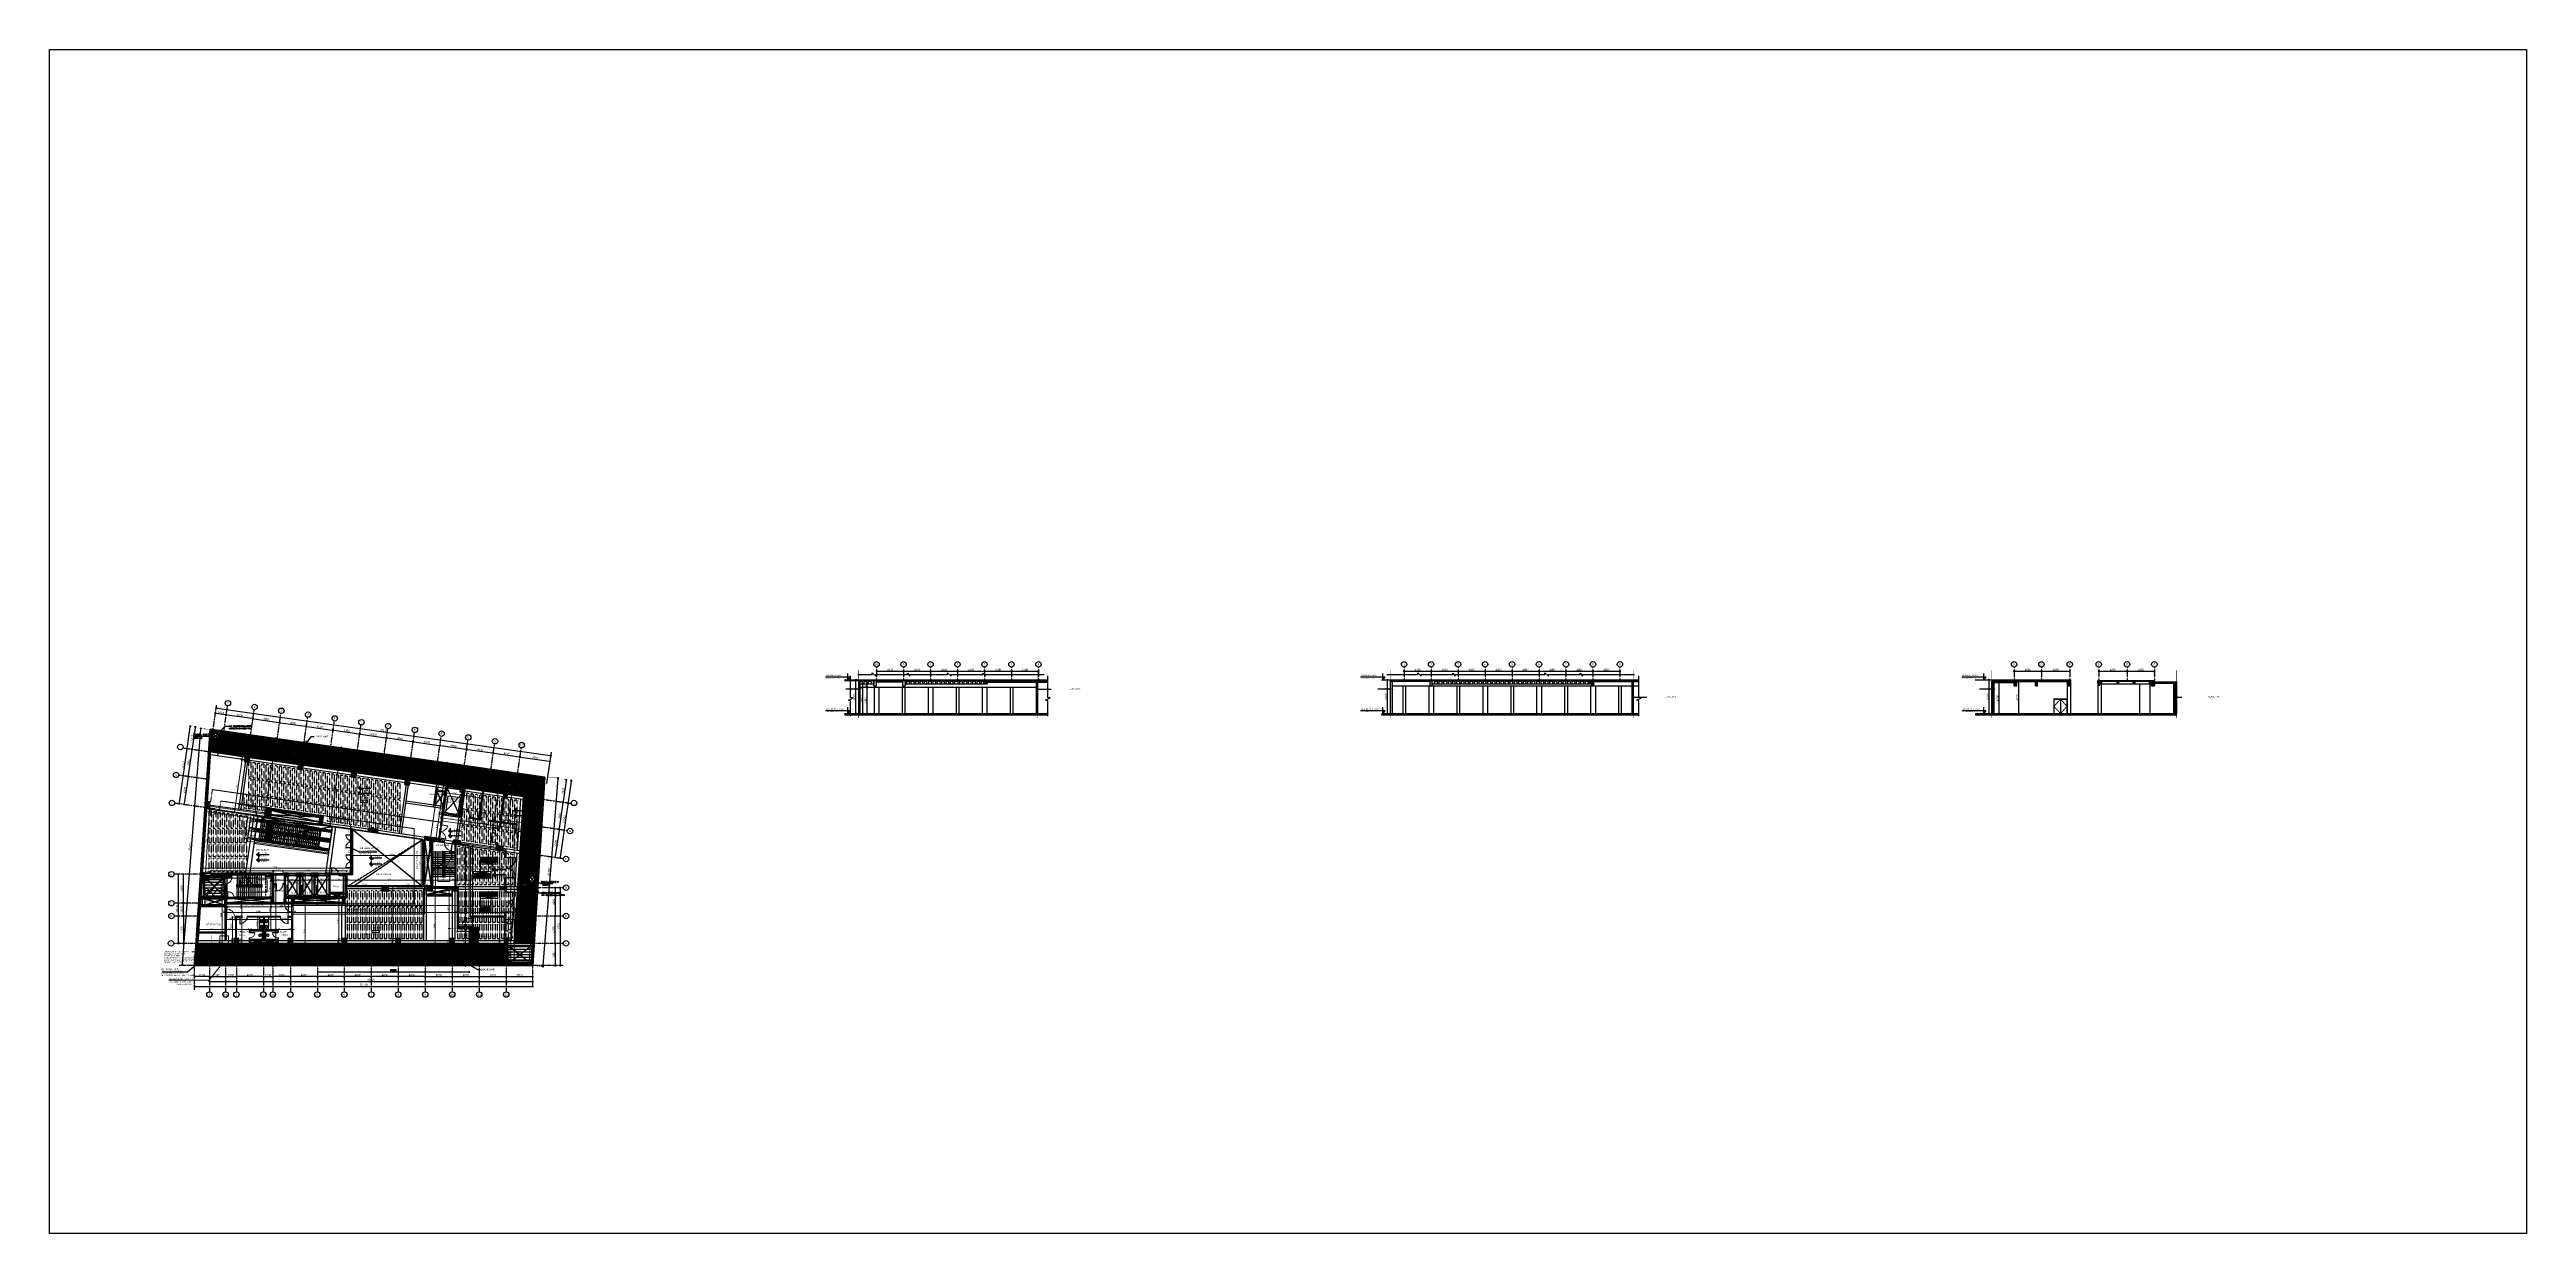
# Model space of a CAD drawing. Header units: inches. Extents: x 676944 to 1044153, y 326920 to 502369.
import ezdxf
from ezdxf.enums import TextEntityAlignment as Align

# ---------------------------------------------------------------- set-up
doc = ezdxf.new("R2010")
doc.units = ezdxf.units.IN
doc.header["$MEASUREMENT"] = 0
for name, pattern in [('CENTER', [50.8, 31.75, -6.35, 6.35, -6.35]), ('DASHED', [19.05, 12.7, -6.35]), ('DASHED2', [9.525, 6.35, -3.175]), ('DOT2', [3.175, 0, -3.175]), ('HIDDEN', [9.525, 6.35, -3.175]), ('HIDDEN2', [4.7625, 3.175, -1.5875]), ('PHANTOM21', [1.25, 0.625, -0.125, 0.125, -0.125, 0.125, -0.125])]:
    doc.linetypes.add(name, pattern=pattern)
for name, color, linetype, lineweight in [('A-BLOCK', 43, 'Continuous', 13), ('A-CORD.PLUMB', 44, 'Continuous', 13), ('A-DIMENSION', 7, 'Continuous', 9), ('A-DOOR', 10, 'Continuous', 15), ('A-GLASS', 4, 'Continuous', 5), ('A-HATCH CONCRETE', 254, 'Continuous', 5), ('A-LEASING LINE', 7, 'DASHED2', 9), ('A-LEASING NUMBER', 130, 'Continuous', 9), ('A-LEVEL', 181, 'Continuous', 9), ('A-LEVEL-CON', 74, 'Continuous', 9), ('A-LEVEL-FFL', 181, 'Continuous', 9), ('A-SIGN-OPENING', 8, 'HIDDEN', 5), ('escape route', 8, 'HIDDEN', 15), ('wall hatch', 252, 'Continuous', 0)]:
    doc.layers.add(name, color=color, linetype=linetype, lineweight=lineweight)
for name, color, linetype in [('A-DET-ANNO-5', 2, 'Continuous'), ('A-MODIFICATION 3-1-2012', 1, 'Continuous'), ('A-TEXT', 3, 'Continuous'), ('Axis', 9, 'CENTER'), ('dim-axis', 15, 'Continuous'), ('FFNEW', 252, 'Continuous'), ('FLOOR', 8, 'Continuous'), ('GLAZ', 4, 'Continuous'), ('Layer3', 3, 'DASHED'), ('LEVELS', 181, 'Continuous'), ('P-FIRE-HOSE', 8, 'PHANTOM21'), ('P-FIRE-TXT', 181, 'Continuous'), ('P-PIPE-DRA', 40, 'Continuous'), ('P-PIPE-DRA-TXT', 181, 'Continuous'), ('S-BEAM', 2, 'Continuous'), ('S-COL', 210, 'Continuous'), ('S-COL-1', 7, 'Continuous'), ('S-COL1-HT', 11, 'Continuous'), ('S-DIMS', 1, 'Continuous'), ('S-HAT', 45, 'Continuous'), ('S-REIN', 7, 'Continuous'), ('S-REIN-TXT', 3, 'Continuous'), ('S-RIBS', 43, 'HIDDEN'), ('S-SLAB-NO', 2, 'Continuous'), ('S-STR', 9, 'DASHED2'), ('S-T-REIN', 210, 'HIDDEN'), ('S-WALL', 1, 'Continuous'), ('S-WALL-HAT', 9, 'Continuous'), ('SHAFT', 7, 'Continuous'), ('stair', 1, 'Continuous'), ('STEEL', 5, 'Continuous'), ('TAXT', 3, 'Continuous'), ('TEXT', 181, 'Continuous'), ('THN', 1, 'Continuous'), ('VP', 8, 'Continuous'), ('wall pod', 7, 'Continuous')]:
    doc.layers.add(name, color=color, linetype=linetype)
doc.styles.add('03. S-COL FIRST$0$ARIAL', font='arialbd.ttf')
doc.styles.add('118_12_DETCLG-FCB-02$0$Standard', font='swissel.ttf')
doc.styles.add('Arch-Dim', font='romans.shx', dxfattribs={"width": 0.75})
doc.styles.add('ARIAL', font='ARIALN.TTF')
doc.styles.add('COL-ROMANS', font='romans.shx', dxfattribs={"width": 0.75})
doc.styles.add('ROMAND', font='ROMAND.shx')
doc.styles.add('SS', font='romand.shx', dxfattribs={"width": 0.85, "height": 200})
doc.styles.get("Standard").update_dxf_attribs({"font": 'arial.ttf'})
doc.styles.add('style1', font='arial.ttf')
doc.dimstyles.new('Annotative', dxfattribs={"dimscale": 100, "dimtxt": 2.5, "dimasz": 1.5, "dimexe": 1.5, "dimexo": 1.5, "dimgap": 0.8, "dimtad": 1, "dimdec": 0, "dimzin": 3, "dimdsep": 46, "dimtxsty": 'Arch-Dim', "dimblk": 'ARCHTICK', "dimcen": 2.5, "dimazin": 2, "dimtfac": 0.75, "dimtdec": 0, "dimtix": 1, "dimtmove": 2, "dimatfit": 3, "dimfxl": 1, "dimtolj": 1, "dimtzin": 0, "dimarcsym": 0})
doc.dimstyles.new('COL-100', dxfattribs={"dimscale": 150, "dimtxt": 1.8, "dimasz": 0.5, "dimexe": 0.75, "dimexo": 1, "dimgap": 0.6, "dimtad": 1, "dimdec": 0, "dimzin": 3, "dimdsep": 46, "dimtxsty": 'COL-ROMANS', "dimblk": 'R', "dimcen": 2.5, "dimdle": 1, "dimclrd": 256, "dimclre": 256, "dimclrt": 3, "dimazin": 0, "dimtfac": 1, "dimtdec": 0, "dimtix": 1, "dimtmove": 2, "dimatfit": 3, "dimldrblk": 'R', "dimtolj": 1, "dimtzin": 3, "dimlwd": -1, "dimlwe": 13, "dimarcsym": 0})
doc.dimstyles.new('DIM-100', dxfattribs={"dimscale": 150, "dimtxt": 2, "dimasz": 1, "dimexe": 0.75, "dimexo": 1, "dimgap": 0.5, "dimtad": 1, "dimdec": 0, "dimzin": 11, "dimdsep": 46, "dimtxsty": 'ARIAL', "dimblk": 'R', "dimcen": 2.5, "dimdle": 1, "dimclrd": 256, "dimclre": 256, "dimclrt": 256, "dimazin": 0, "dimtfac": 1, "dimtdec": 0, "dimtix": 1, "dimtmove": 2, "dimatfit": 3, "dimldrblk": 'R', "dimtolj": 1, "dimtzin": 3, "dimlwd": -1, "dimlwe": 13, "dimarcsym": 0})
doc.dimstyles.new('DIMS_0050', dxfattribs={"dimscale": 50, "dimtxt": 2.5, "dimasz": 1, "dimexe": 2, "dimexo": 2, "dimgap": 1, "dimtad": 1, "dimrnd": 1, "dimzin": 12, "dimdsep": 46, "dimtxsty": 'Standard', "dimblk1": 'EUGETICK', "dimblk2": 'DIMTICK1', "dimsah": 1, "dimcen": 0, "dimdle": 1, "dimclrd": 256, "dimclre": 256, "dimclrt": 7, "dimaunit": 1, "dimadec": 0, "dimazin": 0, "dimtfac": 1, "dimtix": 1, "dimtmove": 2, "dimatfit": 3, "dimldrblk": 'LEADER_ARROW', "dimfxl": 6, "dimtolj": 1, "dimtzin": 12, "dimarcsym": 0})
doc.dimstyles.new('ELSAYED', dxfattribs={"dimtxt": 250, "dimasz": 180, "dimexe": 0, "dimexo": 0, "dimgap": 0.025, "dimtad": 1, "dimlfac": 0.001, "dimzin": 0, "dimdsep": 46, "dimtxsty": 'SS', "dimcen": 0, "dimdle": 0.02, "dimclrd": 1, "dimclre": 1, "dimclrt": 1, "dimadec": 0, "dimazin": 0, "dimtfac": 1, "dimtix": 1, "dimtmove": 2, "dimatfit": 1, "dimfxl": 0, "dimtolj": 1, "dimtzin": 0, "dimlwe": -1, "dimarcsym": 0})
doc.dimstyles.get("Standard").update_dxf_attribs({"dimtxt": 0.18, "dimasz": 0.18, "dimexe": 0.18, "dimexo": 0.0625, "dimgap": 0.09, "dimtad": 0, "dimtih": 1, "dimtoh": 1, "dimdec": 4, "dimzin": 0, "dimdsep": 46, "dimtxsty": 'Standard', "dimcen": 0.09, "dimadec": 0, "dimazin": 0, "dimtfac": 1, "dimtdec": 4, "dimtofl": 0, "dimtmove": 0, "dimatfit": 3, "dimfxl": 1, "dimtolj": 1, "dimtzin": 0, "dimarcsym": 0})
pattern_1 = [(45, (691254.36, -41876.59), (-132.58252, 132.58252), []), (45, (691342.74, -41876.59), (-132.58252, 132.58252), [])]
pattern_2 = [(45, (691254.36, -41876.585), (-66.29126, 66.29126), []), (135, (691254.36, -41876.585), (-66.29126, -66.29126), [])]
pattern_3 = [(45, (190988.5, 110389.5), (-66.291261, 66.291261), []), (135, (190988.5, 110389.5), (-66.291261, -66.291261), [])]
pattern_4 = [(45, (500265.86, -209134.59), (-132.58252, 132.58252), []), (45, (500354.24, -209134.59), (-132.58252, 132.58252), [])]
pattern_5 = [(45, (500265.856, -209134.585), (-39.7747564, 39.7747564), []), (135, (500265.856, -209134.585), (-39.7747564, -39.7747564), [])]
pattern_6 = [(45, (500290.86, -209134.59), (-132.58252, 132.58252), []), (45, (500379.24, -209134.59), (-132.58252, 132.58252), [])]
pattern_7 = [(45, (500238.42, -209327.43), (-132.58252, 132.58252), []), (45, (500326.8, -209327.43), (-132.58252, 132.58252), [])]
pattern_8 = [(45, (-9484.03, -205049.73), (-88.388348, 88.388348), []), (135, (-9484.03, -205049.73), (-88.388348, -88.388348), [])]
pattern_9 = [(45, (500265.86, -209134.59), (-88.388348, 88.388348), []), (135, (500265.86, -209134.59), (-88.388348, -88.388348), [])]
pattern_10 = [(45, (500265.86, -209134.585), (-66.29126, 66.29126), []), (135, (500265.86, -209134.585), (-66.29126, -66.29126), [])]
pattern_11 = [(45, (500265.23, -209134.585), (-66.29126, 66.29126), []), (135, (500265.23, -209134.585), (-66.29126, -66.29126), [])]
pattern_12 = [(45, (500265.23, -209134.585), (-66.29126, 66.29126), []), (135, (500265.23, -209134.585), (-66.29126, -66.29126), [])]
pattern_13 = [(45, (393264, 521461.99), (-112.2532, 112.2532), [])]

# ---------------------------------------------------------------- blocks, each defined once
blk = doc.blocks.new('LEASING')
at = {"layer": 'A-LEASING NUMBER'}
blk.add_lwpolyline([(0, 0), (1057, 0), (1057, 336), (0, 336)], close=True, dxfattribs=at)
at = {"layer": 'A-LEASING NUMBER', "style": 'ARIAL'}
blk.add_attdef('4TH-01', text='', height=250, dxfattribs=at).set_placement((530, 170), align=Align.MIDDLE_CENTER)
blk = doc.blocks.new('R')
for p, q in [((-1.1, 0), (1, 0)), ((0, -1.1), (0, 1))]:
    blk.add_line(p, q)
at = {"color": 4, "lineweight": 13}
blk.add_line((-0.7, -0.7), (0.7, 0.7), dxfattribs=at)
blk = doc.blocks.new('*D203')
at = {"layer": 'A-DIMENSION', "linetype": 'DOT2', "lineweight": 13, "transparency": 16777216}
for p, q in [((700976, 400805), (700946, 400594)), ((736089, 395793), (736058, 395582))]:
    blk.add_line(p, q, dxfattribs=at)
at = {"layer": 'A-DIMENSION', "transparency": 16777216}
blk.add_line((701056, 400654), (735970, 395670), dxfattribs=at)
at = {"layer": 'Defpoints', "color": 0, "transparency": 16777216}
for p in [(700990, 400904), (736069, 395656), (736103, 395892)]:
    blk.add_point(p, dxfattribs=at)
at = {"layer": 'A-DIMENSION', "transparency": 16777216, "xscale": 100, "yscale": 100, "zscale": 100}
for p, rotation in [((700957, 400668), 171.8770136125117), ((736069, 395656), 351.8770136125117)]:
    blk.add_blockref('R', p, dxfattribs=dict(at, rotation=rotation))
at = {"layer": 'A-DIMENSION', "transparency": 16777216, "insert": (718534, 398313), "char_height": 200, "attachment_point": 5, "rotation": 351.87701, "style": 'ARIAL'}
blk.add_mtext('\\A1;35468', dxfattribs=at)
blk = doc.blocks.new('*D204')
at = {"layer": 'A-DIMENSION', "transparency": 16777216}
blk.add_line((734992, 396343), (733435, 385454), dxfattribs=at)
at = {"layer": 'A-DIMENSION', "linetype": 'DOT2', "lineweight": 13, "transparency": 16777216}
for p, q in [((736062, 396291), (734932, 396453)), ((734477, 385204), (733347, 385366))]:
    blk.add_line(p, q, dxfattribs=at)
at = {"layer": 'Defpoints', "color": 0, "transparency": 16777216}
for p in [(736161, 396277), (733421, 385355), (734576, 385190)]:
    blk.add_point(p, dxfattribs=at)
at = {"layer": 'A-DIMENSION', "transparency": 16777216, "xscale": 100, "yscale": 100, "zscale": 100}
for p, rotation in [((735007, 396442), 81.86145593293708), ((733421, 385355), 261.8614559329371)]:
    blk.add_blockref('R', p, dxfattribs=dict(at, rotation=rotation))
at = {"layer": 'A-DIMENSION', "transparency": 16777216, "insert": (734063, 390920), "char_height": 200, "attachment_point": 5, "rotation": 81.86146, "style": 'ARIAL'}
blk.add_mtext('\\A1;11200', dxfattribs=at)
blk = doc.blocks.new('*D205')
at = {"layer": 'A-DIMENSION', "linetype": 'DOT2', "lineweight": 13, "transparency": 16777216}
for p, q in [((714200, 376610), (714895, 376610)), ((714200, 366910), (714895, 366910))]:
    blk.add_line(p, q, dxfattribs=at)
at = {"layer": 'A-DIMENSION', "transparency": 16777216}
blk.add_line((714820, 376510), (714820, 367010), dxfattribs=at)
at = {"layer": 'Defpoints', "color": 0, "transparency": 16777216}
for p in [(714100, 376610), (714100, 366910), (714820, 366910)]:
    blk.add_point(p, dxfattribs=at)
at = {"layer": 'A-DIMENSION', "transparency": 16777216, "xscale": 100, "yscale": 100, "zscale": 100}
for p, rotation in [((714820, 376610), 90), ((714820, 366910), 270)]:
    blk.add_blockref('R', p, dxfattribs=dict(at, rotation=rotation))
at = {"layer": 'A-DIMENSION', "transparency": 16777216, "insert": (714668, 371760), "char_height": 200, "attachment_point": 5, "rotation": 90, "style": 'ARIAL'}
blk.add_mtext('\\A1;9700', dxfattribs=at)
blk = doc.blocks.new('*D206')
at = {"layer": 'A-DIMENSION', "linetype": 'DOT2', "lineweight": 13, "transparency": 16777216}
for p, q in [((734035, 378110), (734060, 378110)), ((734035, 366910), (734060, 366910))]:
    blk.add_line(p, q, dxfattribs=at)
at = {"layer": 'A-DIMENSION', "transparency": 16777216}
blk.add_line((734135, 378010), (734135, 367010), dxfattribs=at)
at = {"layer": 'Defpoints', "color": 0, "transparency": 16777216}
for p in [(734135, 378110), (734135, 366910), (734135, 366910)]:
    blk.add_point(p, dxfattribs=at)
at = {"layer": 'A-DIMENSION', "transparency": 16777216, "xscale": 100, "yscale": 100, "zscale": 100}
for p, rotation in [((734135, 378110), 90), ((734135, 366910), 270)]:
    blk.add_blockref('R', p, dxfattribs=dict(at, rotation=rotation))
at = {"layer": 'A-DIMENSION', "transparency": 16777216, "insert": (733983, 372510), "char_height": 200, "attachment_point": 5, "rotation": 90, "style": 'ARIAL'}
blk.add_mtext('\\A1;11200', dxfattribs=at)
blk = doc.blocks.new('*D207')
at = {"layer": 'A-DIMENSION', "linetype": 'DOT2', "lineweight": 13, "transparency": 16777216}
for p, q in [((717971, 398873), (720211, 398554)), ((716382, 387736), (718621, 387417))]:
    blk.add_line(p, q, dxfattribs=at)
at = {"layer": 'A-DIMENSION', "transparency": 16777216}
blk.add_line((718561, 387526), (720122, 398465), dxfattribs=at)
at = {"layer": 'Defpoints', "color": 0, "transparency": 16777216}
for p in [(717872, 398887), (720136, 398564), (716283, 387750)]:
    blk.add_point(p, dxfattribs=at)
at = {"layer": 'A-DIMENSION', "transparency": 16777216, "xscale": 100, "yscale": 100, "zscale": 100}
for p, rotation in [((720136, 398564), 81.87733064585014), ((718547, 387427), 261.8773306458501)]:
    blk.add_blockref('R', p, dxfattribs=dict(at, rotation=rotation))
at = {"layer": 'A-DIMENSION', "transparency": 16777216, "insert": (719191, 393017), "char_height": 200, "attachment_point": 5, "rotation": 81.87733, "style": 'ARIAL'}
blk.add_mtext('\\A1;11250', dxfattribs=at)
blk = doc.blocks.new('*D208')
at = {"layer": 'A-DIMENSION', "linetype": 'DOT2', "lineweight": 13, "transparency": 16777216}
for p, q in [((721748, 386817), (721479, 386817)), ((721748, 386017), (721479, 386017))]:
    blk.add_line(p, q, dxfattribs=at)
at = {"layer": 'A-DIMENSION', "transparency": 16777216}
blk.add_line((721554, 386717), (721554, 386117), dxfattribs=at)
at = {"layer": 'Defpoints', "color": 0, "transparency": 16777216}
for p in [(721554, 386017), (721848, 386817), (721848, 386017)]:
    blk.add_point(p, dxfattribs=at)
at = {"layer": 'A-DIMENSION', "transparency": 16777216, "xscale": 100, "yscale": 100, "zscale": 100}
for p, rotation in [((721554, 386817), 90), ((721554, 386017), 270)]:
    blk.add_blockref('R', p, dxfattribs=dict(at, rotation=rotation))
at = {"layer": 'A-DIMENSION', "transparency": 16777216, "insert": (721402, 386417), "char_height": 200, "attachment_point": 5, "rotation": 90, "style": 'ARIAL'}
blk.add_mtext('\\A1;800', dxfattribs=at)
blk = doc.blocks.new('*D209')
at = {"layer": 'A-DIMENSION', "linetype": 'DOT2', "lineweight": 13, "transparency": 16777216}
for p, q in [((721748, 386017), (721479, 386017)), ((721748, 384017), (721479, 384017))]:
    blk.add_line(p, q, dxfattribs=at)
at = {"layer": 'A-DIMENSION', "transparency": 16777216}
blk.add_line((721554, 385917), (721554, 384117), dxfattribs=at)
at = {"layer": 'Defpoints', "color": 0, "transparency": 16777216}
for p in [(721848, 386017), (721554, 384017), (721848, 384017)]:
    blk.add_point(p, dxfattribs=at)
at = {"layer": 'A-DIMENSION', "transparency": 16777216, "xscale": 100, "yscale": 100, "zscale": 100}
for p, rotation in [((721554, 386017), 90), ((721554, 384017), 270)]:
    blk.add_blockref('R', p, dxfattribs=dict(at, rotation=rotation))
at = {"layer": 'A-DIMENSION', "transparency": 16777216, "insert": (721402, 385017), "char_height": 200, "attachment_point": 5, "rotation": 90, "style": 'ARIAL'}
blk.add_mtext('\\A1;2000', dxfattribs=at)
blk = doc.blocks.new('*D210')
at = {"layer": 'A-DIMENSION', "linetype": 'DOT2', "lineweight": 13, "transparency": 16777216}
for p, q in [((721748, 384017), (721479, 384017)), ((721748, 383060), (721479, 383060))]:
    blk.add_line(p, q, dxfattribs=at)
at = {"layer": 'A-DIMENSION', "transparency": 16777216}
blk.add_line((721554, 383917), (721554, 383160), dxfattribs=at)
at = {"layer": 'Defpoints', "color": 0, "transparency": 16777216}
for p in [(721554, 383060), (721848, 384017), (721848, 383060)]:
    blk.add_point(p, dxfattribs=at)
at = {"layer": 'A-DIMENSION', "transparency": 16777216, "xscale": 100, "yscale": 100, "zscale": 100}
for p, rotation in [((721554, 384017), 90), ((721554, 383060), 270)]:
    blk.add_blockref('R', p, dxfattribs=dict(at, rotation=rotation))
at = {"layer": 'A-DIMENSION', "transparency": 16777216, "insert": (721402, 383539), "char_height": 200, "attachment_point": 5, "rotation": 90, "style": 'ARIAL'}
blk.add_mtext('\\A1;957', dxfattribs=at)
blk = doc.blocks.new('*D211')
at = {"layer": 'A-DIMENSION', "linetype": 'DOT2', "lineweight": 13, "transparency": 16777216}
for p, q in [((721748, 383060), (721479, 383060)), ((721748, 381060), (721479, 381060))]:
    blk.add_line(p, q, dxfattribs=at)
at = {"layer": 'A-DIMENSION', "transparency": 16777216}
blk.add_line((721554, 382960), (721554, 381160), dxfattribs=at)
at = {"layer": 'Defpoints', "color": 0, "transparency": 16777216}
for p in [(721848, 383060), (721554, 381060), (721848, 381060)]:
    blk.add_point(p, dxfattribs=at)
at = {"layer": 'A-DIMENSION', "transparency": 16777216, "xscale": 100, "yscale": 100, "zscale": 100}
for p, rotation in [((721554, 383060), 90), ((721554, 381060), 270)]:
    blk.add_blockref('R', p, dxfattribs=dict(at, rotation=rotation))
at = {"layer": 'A-DIMENSION', "transparency": 16777216, "insert": (721402, 382060), "char_height": 200, "attachment_point": 5, "rotation": 90, "style": 'ARIAL'}
blk.add_mtext('\\A1;2000', dxfattribs=at)
blk = doc.blocks.new('*D212')
at = {"layer": 'A-DIMENSION', "linetype": 'DOT2', "lineweight": 13, "transparency": 16777216}
for p, q in [((721748, 381060), (721479, 381060)), ((721748, 380260), (721479, 380260))]:
    blk.add_line(p, q, dxfattribs=at)
at = {"layer": 'A-DIMENSION', "transparency": 16777216}
blk.add_line((721554, 380960), (721554, 380360), dxfattribs=at)
at = {"layer": 'Defpoints', "color": 0, "transparency": 16777216}
for p in [(721554, 380260), (721848, 381060), (721848, 380260)]:
    blk.add_point(p, dxfattribs=at)
at = {"layer": 'A-DIMENSION', "transparency": 16777216, "xscale": 100, "yscale": 100, "zscale": 100}
for p, rotation in [((721554, 381060), 90), ((721554, 380260), 270)]:
    blk.add_blockref('R', p, dxfattribs=dict(at, rotation=rotation))
at = {"layer": 'A-DIMENSION', "transparency": 16777216, "insert": (721402, 380660), "char_height": 200, "attachment_point": 5, "rotation": 90, "style": 'ARIAL'}
blk.add_mtext('\\A1;800', dxfattribs=at)
blk = doc.blocks.new('*D213')
at = {"layer": 'A-DIMENSION', "linetype": 'DOT2', "lineweight": 13, "transparency": 16777216}
for p, q in [((721847, 382960), (721847, 382858)), ((733537, 382960), (733537, 382858))]:
    blk.add_line(p, q, dxfattribs=at)
at = {"layer": 'A-DIMENSION', "transparency": 16777216}
blk.add_line((721947, 382933), (733437, 382933), dxfattribs=at)
at = {"layer": 'Defpoints', "color": 0, "transparency": 16777216}
for p in [(721847, 383060), (733537, 383060), (733537, 382933)]:
    blk.add_point(p, dxfattribs=at)
at = {"layer": 'A-DIMENSION', "transparency": 16777216, "xscale": 100, "yscale": 100, "zscale": 100, "rotation": 180}
blk.add_blockref('R', (721847, 382933), dxfattribs=at)
at = {"layer": 'A-DIMENSION', "transparency": 16777216, "xscale": 100, "yscale": 100, "zscale": 100}
blk.add_blockref('R', (733537, 382933), dxfattribs=at)
at = {"layer": 'A-DIMENSION', "transparency": 16777216, "insert": (727692, 383086), "char_height": 200, "attachment_point": 5, "style": 'ARIAL'}
blk.add_mtext('\\A1;11690', dxfattribs=at)
blk = doc.blocks.new('*D214')
at = {"layer": 'A-DIMENSION', "linetype": 'DOT2', "lineweight": 13, "transparency": 16777216}
for p, q in [((737397, 372010), (737397, 371616)), ((739147, 372010), (739147, 371616))]:
    blk.add_line(p, q, dxfattribs=at)
at = {"layer": 'A-DIMENSION', "transparency": 16777216}
blk.add_line((737497, 371691), (739047, 371691), dxfattribs=at)
at = {"layer": 'Defpoints', "color": 0, "transparency": 16777216}
for p in [(737397, 372110), (739147, 372110), (739147, 371691)]:
    blk.add_point(p, dxfattribs=at)
at = {"layer": 'A-DIMENSION', "transparency": 16777216, "xscale": 100, "yscale": 100, "zscale": 100, "rotation": 180}
blk.add_blockref('R', (737397, 371691), dxfattribs=at)
at = {"layer": 'A-DIMENSION', "transparency": 16777216, "xscale": 100, "yscale": 100, "zscale": 100}
blk.add_blockref('R', (739147, 371691), dxfattribs=at)
at = {"layer": 'A-DIMENSION', "transparency": 16777216, "insert": (738272, 371843), "char_height": 200, "attachment_point": 5, "style": 'ARIAL'}
blk.add_mtext('\\A1;1750', dxfattribs=at)
blk = doc.blocks.new('level')
at = {"layer": 'LEVELS'}
for points in [[(43, 4), (23, 4, -0.325023), (43, 24)], [(70, -4), (50, -4), (50, -24, 0.325023)]]:
    blk.add_hatch(color=256, dxfattribs=at).paths.add_polyline_path(points)
for p, q in [((0, 0), (237, 0)), ((46, -46), (46, 46))]:
    blk.add_line(p, q, dxfattribs=at)
blk.add_arc((46, 0), 27.7, 90, 0, dxfattribs=at)
at = {"layer": 'LEVELS', "style": 'style1', "flags": 8}
for tag, p in [('+0.00', (85, 6)), ('F.F.L', (85, -39))]:
    blk.add_attdef(tag, p, '', height=30, dxfattribs=at)
blk = doc.blocks.new('FHC')
at = {"layer": 'P-FIRE-HOSE', "linetype": 'Continuous'}
blk.add_hatch(color=256, dxfattribs=at).paths.add_polyline_path([(-0.4, 0.185), (-0.4, -0.185), (0.4, 0.185)])
blk.add_line((-0.4, -0.185), (0.4, 0.185), dxfattribs=at)
blk.add_lwpolyline([(-0.4, -0.185), (0.4, -0.185), (0.4, 0.185), (-0.4, 0.185)], close=True, dxfattribs=at)
blk = doc.blocks.new('*D157')
at = {"layer": 'A-DIMENSION', "linetype": 'DOT2', "lineweight": 13, "transparency": 16777216}
for p, q in [((736221, 378110), (736100, 378110)), ((736468, 372110), (736100, 372110))]:
    blk.add_line(p, q, dxfattribs=at)
at = {"layer": 'A-DIMENSION', "transparency": 16777216}
blk.add_line((736175, 378010), (736175, 372210), dxfattribs=at)
at = {"layer": 'Defpoints', "color": 0, "transparency": 16777216}
for p in [(736321, 378110), (736175, 372110), (736568, 372110)]:
    blk.add_point(p, dxfattribs=at)
at = {"layer": 'A-DIMENSION', "transparency": 16777216, "xscale": 100, "yscale": 100, "zscale": 100}
for p, rotation in [((736175, 378110), 90), ((736175, 372110), 270)]:
    blk.add_blockref('R', p, dxfattribs=dict(at, rotation=rotation))
at = {"layer": 'A-DIMENSION', "transparency": 16777216, "insert": (736023, 375110), "char_height": 200, "attachment_point": 5, "rotation": 90, "style": 'ARIAL'}
blk.add_mtext('\\A1;6000', dxfattribs=at)
blk = doc.blocks.new('*D158')
at = {"layer": 'A-DIMENSION', "linetype": 'DOT2', "lineweight": 13, "transparency": 16777216}
for p, q in [((737272, 372110), (736100, 372110)), ((736242, 366910), (736100, 366910))]:
    blk.add_line(p, q, dxfattribs=at)
at = {"layer": 'A-DIMENSION', "transparency": 16777216}
blk.add_line((736175, 372010), (736175, 367010), dxfattribs=at)
at = {"layer": 'Defpoints', "color": 0, "transparency": 16777216}
for p in [(737372, 372110), (736175, 366910), (736342, 366910)]:
    blk.add_point(p, dxfattribs=at)
at = {"layer": 'A-DIMENSION', "transparency": 16777216, "xscale": 100, "yscale": 100, "zscale": 100}
for p, rotation in [((736175, 372110), 90), ((736175, 366910), 270)]:
    blk.add_blockref('R', p, dxfattribs=dict(at, rotation=rotation))
at = {"layer": 'A-DIMENSION', "transparency": 16777216, "insert": (735918, 370218), "char_height": 200, "attachment_point": 5, "rotation": 90, "style": 'ARIAL'}
blk.add_mtext('\\A1;5200', dxfattribs=at)
blk = doc.blocks.new('*D159')
at = {"layer": 'A-DIMENSION', "transparency": 16777216}
for p, q in [((734948, 388498), (734849, 388512)), ((735047, 388484), (735245, 388456)), ((735344, 388442), (735443, 388428))]:
    blk.add_line(p, q, dxfattribs=at)
at = {"layer": 'A-DIMENSION', "linetype": 'DOT2', "lineweight": 13, "transparency": 16777216}
for p, q in [((735077, 388697), (735036, 388410)), ((735275, 388668), (735234, 388382))]:
    blk.add_line(p, q, dxfattribs=at)
at = {"layer": 'Defpoints', "color": 0, "transparency": 16777216}
for p in [(735091, 388796), (735245, 388456), (735289, 388768)]:
    blk.add_point(p, dxfattribs=at)
at = {"layer": 'A-DIMENSION', "transparency": 16777216, "xscale": 100, "yscale": 100, "zscale": 100}
for p, rotation in [((735047, 388484), 351.9342278834925), ((735245, 388456), 171.9342278834925)]:
    blk.add_blockref('R', p, dxfattribs=dict(at, rotation=rotation))
at = {"layer": 'A-DIMENSION', "transparency": 16777216, "insert": (734838, 388621), "char_height": 200, "attachment_point": 5, "rotation": 351.93423, "style": 'ARIAL'}
blk.add_mtext('\\A1;200', dxfattribs=at)
blk = doc.blocks.new('*D160')
at = {"layer": 'A-DIMENSION', "transparency": 16777216}
for p, q in [((735832, 396627), (735790, 396330)), ((735846, 396726), (735860, 396825)), ((735776, 396231), (735762, 396132))]:
    blk.add_line(p, q, dxfattribs=at)
at = {"layer": 'A-DIMENSION', "linetype": 'DOT2', "lineweight": 13, "transparency": 16777216}
for p, q in [((735913, 396616), (735906, 396617)), ((735870, 396319), (735864, 396320))]:
    blk.add_line(p, q, dxfattribs=at)
at = {"layer": 'Defpoints', "color": 0, "transparency": 16777216}
for p in [(735814, 396630), (735771, 396333), (735790, 396330)]:
    blk.add_point(p, dxfattribs=at)
at = {"layer": 'A-DIMENSION', "transparency": 16777216, "xscale": 100, "yscale": 100, "zscale": 100}
for p, rotation in [((735832, 396627), 261.8773290500341), ((735790, 396330), 81.87732905003409)]:
    blk.add_blockref('R', p, dxfattribs=dict(at, rotation=rotation))
at = {"layer": 'A-DIMENSION', "transparency": 16777216, "insert": (735614, 396130), "char_height": 200, "attachment_point": 5, "rotation": 81.87733, "style": 'ARIAL'}
blk.add_mtext('\\A1;300', dxfattribs=at)
blk = doc.blocks.new('*D161')
at = {"layer": 'A-DIMENSION', "linetype": 'DOT2', "lineweight": 13, "transparency": 16777216}
for p, q in [((735635, 393322), (735292, 393371)), ((735870, 396319), (735864, 396320))]:
    blk.add_line(p, q, dxfattribs=at)
at = {"layer": 'A-DIMENSION', "transparency": 16777216}
blk.add_line((735776, 396231), (735380, 393459), dxfattribs=at)
at = {"layer": 'Defpoints', "color": 0, "transparency": 16777216}
for p in [(735366, 393360), (735734, 393308), (735771, 396333)]:
    blk.add_point(p, dxfattribs=at)
at = {"layer": 'A-DIMENSION', "transparency": 16777216, "xscale": 100, "yscale": 100, "zscale": 100}
for p, rotation in [((735366, 393360), 261.8773290477435), ((735790, 396330), 81.87732904774347)]:
    blk.add_blockref('R', p, dxfattribs=dict(at, rotation=rotation))
at = {"layer": 'A-DIMENSION', "transparency": 16777216, "insert": (735427, 394867), "char_height": 200, "attachment_point": 5, "rotation": 81.87733, "style": 'ARIAL'}
blk.add_mtext('\\A1;3000', dxfattribs=at)
blk = doc.blocks.new('*D162')
at = {"layer": 'A-DIMENSION', "linetype": 'DOT2', "lineweight": 13, "transparency": 16777216}
for p, q in [((735805, 393096), (735263, 393173)), ((735635, 393322), (735292, 393371))]:
    blk.add_line(p, q, dxfattribs=at)
at = {"layer": 'A-DIMENSION', "transparency": 16777216}
for p, q in [((735324, 393063), (735309, 392964)), ((735366, 393360), (735338, 393162)), ((735380, 393459), (735394, 393558))]:
    blk.add_line(p, q, dxfattribs=at)
at = {"layer": 'Defpoints', "color": 0, "transparency": 16777216}
for p in [(735338, 393162), (735734, 393308), (735904, 393081)]:
    blk.add_point(p, dxfattribs=at)
at = {"layer": 'A-DIMENSION', "transparency": 16777216, "xscale": 100, "yscale": 100, "zscale": 100}
for p, rotation in [((735338, 393162), 81.87732904774347), ((735366, 393360), 261.8773290477435)]:
    blk.add_blockref('R', p, dxfattribs=dict(at, rotation=rotation))
at = {"layer": 'A-DIMENSION', "transparency": 16777216, "insert": (735201, 393283), "char_height": 200, "attachment_point": 5, "rotation": 81.87733, "style": 'ARIAL'}
blk.add_mtext('\\A1;200', dxfattribs=at)
blk = doc.blocks.new('*D163')
at = {"layer": 'A-DIMENSION', "transparency": 16777216}
blk.add_line((735324, 393063), (734794, 389351), dxfattribs=at)
at = {"layer": 'A-DIMENSION', "linetype": 'DOT2', "lineweight": 13, "transparency": 16777216}
for p, q in [((735805, 393096), (735263, 393173)), ((735247, 389185), (734705, 389262))]:
    blk.add_line(p, q, dxfattribs=at)
at = {"layer": 'Defpoints', "color": 0, "transparency": 16777216}
for p in [(735904, 393081), (734780, 389252), (735346, 389171)]:
    blk.add_point(p, dxfattribs=at)
at = {"layer": 'A-DIMENSION', "transparency": 16777216, "xscale": 100, "yscale": 100, "zscale": 100}
for p, rotation in [((735338, 393162), 81.87732904774347), ((734780, 389252), 261.8773290477435)]:
    blk.add_blockref('R', p, dxfattribs=dict(at, rotation=rotation))
at = {"layer": 'A-DIMENSION', "transparency": 16777216, "insert": (734908, 391229), "char_height": 200, "attachment_point": 5, "rotation": 81.87733, "style": 'ARIAL'}
blk.add_mtext('\\A1;3950', dxfattribs=at)
blk = doc.blocks.new('*D164')
at = {"layer": 'A-DIMENSION', "linetype": 'DOT2', "lineweight": 13, "transparency": 16777216}
for p, q in [((735247, 389185), (734705, 389262)), ((735219, 388987), (734677, 389065))]:
    blk.add_line(p, q, dxfattribs=at)
at = {"layer": 'A-DIMENSION', "transparency": 16777216}
for p, q in [((734780, 389252), (734751, 389054)), ((734794, 389351), (734808, 389450)), ((734737, 388955), (734723, 388856))]:
    blk.add_line(p, q, dxfattribs=at)
at = {"layer": 'Defpoints', "color": 0, "transparency": 16777216}
for p in [(734751, 389054), (735318, 388973), (735346, 389171)]:
    blk.add_point(p, dxfattribs=at)
at = {"layer": 'A-DIMENSION', "transparency": 16777216, "xscale": 100, "yscale": 100, "zscale": 100}
for p, rotation in [((734780, 389252), 261.8773290477435), ((734751, 389054), 81.87732904774347)]:
    blk.add_blockref('R', p, dxfattribs=dict(at, rotation=rotation))
at = {"layer": 'A-DIMENSION', "transparency": 16777216, "insert": (734615, 389174), "char_height": 200, "attachment_point": 5, "rotation": 81.87733, "style": 'ARIAL'}
blk.add_mtext('\\A1;200', dxfattribs=at)
blk = doc.blocks.new('*D165')
at = {"layer": 'A-DIMENSION', "linetype": 'DOT2', "lineweight": 13, "transparency": 16777216}
for p, q in [((735247, 389185), (734705, 389263)), ((734254, 385236), (734282, 385232))]:
    blk.add_line(p, q, dxfattribs=at)
at = {"layer": 'A-DIMENSION', "transparency": 16777216}
blk.add_line((734765, 389153), (734221, 385342), dxfattribs=at)
at = {"layer": 'Defpoints', "color": 0, "transparency": 16777216}
for p in [(735346, 389171), (734155, 385250), (734207, 385243)]:
    blk.add_point(p, dxfattribs=at)
at = {"layer": 'A-DIMENSION', "transparency": 16777216, "xscale": 100, "yscale": 100, "zscale": 100}
for p, rotation in [((734780, 389252), 81.87732904774347), ((734207, 385243), 261.8773290477435)]:
    blk.add_blockref('R', p, dxfattribs=dict(at, rotation=rotation))
at = {"layer": 'A-DIMENSION', "transparency": 16777216, "insert": (734343, 387269), "char_height": 200, "attachment_point": 5, "rotation": 81.87733, "style": 'ARIAL'}
blk.add_mtext('\\A1;4050', dxfattribs=at)
blk = doc.blocks.new('*D166')
at = {"layer": 'A-DIMENSION', "linetype": 'DOT2', "lineweight": 13, "transparency": 16777216}
for p, q in [((705951, 397660), (705983, 397888)), ((706644, 397561), (706676, 397789))]:
    blk.add_line(p, q, dxfattribs=at)
at = {"layer": 'A-DIMENSION', "transparency": 16777216}
blk.add_line((706072, 397799), (706567, 397729), dxfattribs=at)
at = {"layer": 'Defpoints', "color": 0, "transparency": 16777216}
for p in [(705937, 397561), (706630, 397462), (706666, 397715)]:
    blk.add_point(p, dxfattribs=at)
at = {"layer": 'A-DIMENSION', "transparency": 16777216, "xscale": 100, "yscale": 100, "zscale": 100}
for p, rotation in [((705973, 397814), 171.8824447447191), ((706666, 397715), 351.8824447447191)]:
    blk.add_blockref('R', p, dxfattribs=dict(at, rotation=rotation))
at = {"layer": 'A-DIMENSION', "transparency": 16777216, "insert": (706341, 397915), "char_height": 200, "attachment_point": 5, "rotation": 351.88244, "style": 'ARIAL'}
blk.add_mtext('\\A1;700', dxfattribs=at)
blk = doc.blocks.new('*D167')
at = {"layer": 'A-DIMENSION', "linetype": 'DOT2', "lineweight": 13, "transparency": 16777216}
for p, q in [((706644, 397561), (706676, 397789)), ((713870, 396529), (713903, 396758))]:
    blk.add_line(p, q, dxfattribs=at)
at = {"layer": 'A-DIMENSION', "transparency": 16777216}
blk.add_line((706765, 397701), (713794, 396697), dxfattribs=at)
at = {"layer": 'Defpoints', "color": 0, "transparency": 16777216}
for p in [(706630, 397462), (713893, 396683), (713856, 396430)]:
    blk.add_point(p, dxfattribs=at)
at = {"layer": 'A-DIMENSION', "transparency": 16777216, "xscale": 100, "yscale": 100, "zscale": 100}
for p, rotation in [((706666, 397715), 171.8773290511251), ((713893, 396683), 351.8773290511251)]:
    blk.add_blockref('R', p, dxfattribs=dict(at, rotation=rotation))
at = {"layer": 'A-DIMENSION', "transparency": 16777216, "insert": (710525, 397330), "char_height": 200, "attachment_point": 5, "rotation": 351.87733, "style": 'ARIAL'}
blk.add_mtext('\\A1;7300', dxfattribs=at)
blk = doc.blocks.new('*D168')
at = {"layer": 'A-DIMENSION', "linetype": 'DOT2', "lineweight": 13, "transparency": 16777216}
for p, q in [((713870, 396529), (713903, 396758)), ((714563, 396430), (714596, 396659))]:
    blk.add_line(p, q, dxfattribs=at)
at = {"layer": 'A-DIMENSION', "transparency": 16777216}
blk.add_line((713992, 396669), (714486, 396599), dxfattribs=at)
at = {"layer": 'Defpoints', "color": 0, "transparency": 16777216}
for p in [(713856, 396430), (714549, 396331), (714585, 396584)]:
    blk.add_point(p, dxfattribs=at)
at = {"layer": 'A-DIMENSION', "transparency": 16777216, "xscale": 100, "yscale": 100, "zscale": 100}
for p, rotation in [((713893, 396683), 171.8773290511251), ((714585, 396584), 351.8773290511251)]:
    blk.add_blockref('R', p, dxfattribs=dict(at, rotation=rotation))
at = {"layer": 'A-DIMENSION', "transparency": 16777216, "insert": (714260, 396784), "char_height": 200, "attachment_point": 5, "rotation": 351.87733, "style": 'ARIAL'}
blk.add_mtext('\\A1;700', dxfattribs=at)
blk = doc.blocks.new('*D169')
at = {"layer": 'A-DIMENSION', "linetype": 'DOT2', "lineweight": 13, "transparency": 16777216}
for p, q in [((714563, 396430), (714596, 396659)), ((721790, 395398), (721823, 395627))]:
    blk.add_line(p, q, dxfattribs=at)
at = {"layer": 'A-DIMENSION', "transparency": 16777216}
blk.add_line((714684, 396570), (721713, 395567), dxfattribs=at)
at = {"layer": 'Defpoints', "color": 0, "transparency": 16777216}
for p in [(714549, 396331), (721776, 395299), (721812, 395553)]:
    blk.add_point(p, dxfattribs=at)
at = {"layer": 'A-DIMENSION', "transparency": 16777216, "xscale": 100, "yscale": 100, "zscale": 100}
for p, rotation in [((714585, 396584), 171.8773290511251), ((721812, 395553), 351.8773290511251)]:
    blk.add_blockref('R', p, dxfattribs=dict(at, rotation=rotation))
at = {"layer": 'A-DIMENSION', "transparency": 16777216, "insert": (718220, 396219), "char_height": 200, "attachment_point": 5, "rotation": 351.87733, "style": 'ARIAL'}
blk.add_mtext('\\A1;7300', dxfattribs=at)
blk = doc.blocks.new('*D170')
at = {"layer": 'A-DIMENSION', "linetype": 'DOT2', "lineweight": 13, "transparency": 16777216}
for p, q in [((721790, 395398), (721823, 395627)), ((722483, 395299), (722516, 395528))]:
    blk.add_line(p, q, dxfattribs=at)
at = {"layer": 'A-DIMENSION', "transparency": 16777216}
blk.add_line((721911, 395539), (722406, 395468), dxfattribs=at)
at = {"layer": 'Defpoints', "color": 0, "transparency": 16777216}
for p in [(721776, 395299), (722469, 395200), (722505, 395454)]:
    blk.add_point(p, dxfattribs=at)
at = {"layer": 'A-DIMENSION', "transparency": 16777216, "xscale": 100, "yscale": 100, "zscale": 100}
for p, rotation in [((721812, 395553), 171.8773290511251), ((722505, 395454), 351.8773290511251)]:
    blk.add_blockref('R', p, dxfattribs=dict(at, rotation=rotation))
at = {"layer": 'A-DIMENSION', "transparency": 16777216, "insert": (722180, 395654), "char_height": 200, "attachment_point": 5, "rotation": 351.87733, "style": 'ARIAL'}
blk.add_mtext('\\A1;700', dxfattribs=at)
blk = doc.blocks.new('*D171')
at = {"layer": 'A-DIMENSION', "linetype": 'DOT2', "lineweight": 13, "transparency": 16777216}
for p, q in [((722483, 395299), (722516, 395528)), ((729710, 394268), (729742, 394497))]:
    blk.add_line(p, q, dxfattribs=at)
at = {"layer": 'A-DIMENSION', "transparency": 16777216}
blk.add_line((722604, 395440), (729633, 394437), dxfattribs=at)
at = {"layer": 'Defpoints', "color": 0, "transparency": 16777216}
for p in [(722469, 395200), (729696, 394169), (729732, 394423)]:
    blk.add_point(p, dxfattribs=at)
at = {"layer": 'A-DIMENSION', "transparency": 16777216, "xscale": 100, "yscale": 100, "zscale": 100}
for p, rotation in [((722505, 395454), 171.8773290511251), ((729732, 394423), 351.8773290511251)]:
    blk.add_blockref('R', p, dxfattribs=dict(at, rotation=rotation))
at = {"layer": 'A-DIMENSION', "transparency": 16777216, "insert": (726140, 395089), "char_height": 200, "attachment_point": 5, "rotation": 351.87733, "style": 'ARIAL'}
blk.add_mtext('\\A1;7300', dxfattribs=at)
blk = doc.blocks.new('*D172')
at = {"layer": 'A-DIMENSION', "linetype": 'DOT2', "lineweight": 13, "transparency": 16777216}
for p, q in [((729710, 394268), (729742, 394497)), ((730403, 394169), (730435, 394398))]:
    blk.add_line(p, q, dxfattribs=at)
at = {"layer": 'A-DIMENSION', "transparency": 16777216}
blk.add_line((729831, 394409), (730326, 394338), dxfattribs=at)
at = {"layer": 'Defpoints', "color": 0, "transparency": 16777216}
for p in [(729696, 394169), (730389, 394070), (730425, 394324)]:
    blk.add_point(p, dxfattribs=at)
at = {"layer": 'A-DIMENSION', "transparency": 16777216, "xscale": 100, "yscale": 100, "zscale": 100}
for p, rotation in [((729732, 394423), 171.8773290511251), ((730425, 394324), 351.8773290511251)]:
    blk.add_blockref('R', p, dxfattribs=dict(at, rotation=rotation))
at = {"layer": 'A-DIMENSION', "transparency": 16777216, "insert": (730100, 394524), "char_height": 200, "attachment_point": 5, "rotation": 351.87733, "style": 'ARIAL'}
blk.add_mtext('\\A1;700', dxfattribs=at)
blk = doc.blocks.new('*D173')
at = {"layer": 'A-DIMENSION', "linetype": 'DOT2', "lineweight": 13, "transparency": 16777216}
for p, q in [((730403, 394169), (730435, 394398)), ((735755, 393455), (735781, 393635))]:
    blk.add_line(p, q, dxfattribs=at)
at = {"layer": 'A-DIMENSION', "transparency": 16777216}
blk.add_line((730524, 394310), (735672, 393575), dxfattribs=at)
at = {"layer": 'Defpoints', "color": 0, "transparency": 16777216}
for p in [(730389, 394070), (735741, 393356), (735771, 393561)]:
    blk.add_point(p, dxfattribs=at)
at = {"layer": 'A-DIMENSION', "transparency": 16777216, "xscale": 100, "yscale": 100, "zscale": 100}
for p, rotation in [((730425, 394324), 171.8773290511251), ((735771, 393561), 351.8773290511251)]:
    blk.add_blockref('R', p, dxfattribs=dict(at, rotation=rotation))
at = {"layer": 'A-DIMENSION', "transparency": 16777216, "insert": (733119, 394093), "char_height": 200, "attachment_point": 5, "rotation": 351.87733, "style": 'ARIAL'}
blk.add_mtext('\\A1;5400', dxfattribs=at)
blk = doc.blocks.new('*D174')
at = {"layer": 'A-DIMENSION', "linetype": 'DOT2', "lineweight": 13, "transparency": 16777216}
for p, q in [((700536, 398432), (700569, 398661)), ((705951, 397660), (705983, 397888))]:
    blk.add_line(p, q, dxfattribs=at)
at = {"layer": 'A-DIMENSION', "transparency": 16777216}
blk.add_line((705874, 397828), (700657, 398572), dxfattribs=at)
at = {"layer": 'Defpoints', "color": 0, "transparency": 16777216}
for p in [(700522, 398333), (700558, 398586), (705937, 397561)]:
    blk.add_point(p, dxfattribs=at)
at = {"layer": 'A-DIMENSION', "transparency": 16777216, "xscale": 100, "yscale": 100, "zscale": 100}
for p, rotation in [((700558, 398586), 171.8773290511251), ((705973, 397814), 351.8773290511251)]:
    blk.add_blockref('R', p, dxfattribs=dict(at, rotation=rotation))
at = {"layer": 'A-DIMENSION', "transparency": 16777216, "insert": (703287, 398351), "char_height": 200, "attachment_point": 5, "rotation": 351.87733, "style": 'ARIAL'}
blk.add_mtext('\\A1;5470', dxfattribs=at)
blk = doc.blocks.new('*D175')
at = {"layer": 'A-DIMENSION', "linetype": 'DOT2', "lineweight": 13, "transparency": 16777216}
for p, q in [((719977, 398587), (720211, 398554)), ((720119, 398870), (720105, 398872))]:
    blk.add_line(p, q, dxfattribs=at)
at = {"layer": 'A-DIMENSION', "transparency": 16777216}
for p, q in [((720122, 398465), (720108, 398366)), ((720136, 398564), (720179, 398861)), ((720193, 398960), (720207, 399059))]:
    blk.add_line(p, q, dxfattribs=at)
at = {"layer": 'Defpoints', "color": 0, "transparency": 16777216}
for p in [(719878, 398601), (720179, 398861), (720218, 398856)]:
    blk.add_point(p, dxfattribs=at)
at = {"layer": 'A-DIMENSION', "transparency": 16777216, "xscale": 100, "yscale": 100, "zscale": 100}
for p, rotation in [((720136, 398564), 81.87733064457838), ((720179, 398861), 261.8773306445784)]:
    blk.add_blockref('R', p, dxfattribs=dict(at, rotation=rotation))
at = {"layer": 'A-DIMENSION', "transparency": 16777216, "insert": (719948, 398343), "char_height": 200, "attachment_point": 5, "rotation": 81.87733, "style": 'ARIAL'}
blk.add_mtext('\\A1;300', dxfattribs=at)
blk = doc.blocks.new('*D176')
at = {"layer": 'A-DIMENSION', "linetype": 'DOT2', "lineweight": 13, "transparency": 16777216}
for p, q in [((705971, 400586), (705894, 400597)), ((706013, 400883), (705937, 400894))]:
    blk.add_line(p, q, dxfattribs=at)
at = {"layer": 'A-DIMENSION', "transparency": 16777216}
blk.add_line((705997, 400784), (705983, 400685), dxfattribs=at)
at = {"layer": 'Defpoints', "color": 0, "transparency": 16777216}
for p in [(705969, 400586), (706070, 400572), (706112, 400869)]:
    blk.add_point(p, dxfattribs=at)
at = {"layer": 'A-DIMENSION', "transparency": 16777216, "xscale": 100, "yscale": 100, "zscale": 100}
for p, rotation in [((705969, 400586), 261.8773290500242), ((706011, 400883), 81.87732905002422)]:
    blk.add_blockref('R', p, dxfattribs=dict(at, rotation=rotation))
at = {"layer": 'A-DIMENSION', "transparency": 16777216, "insert": (705797, 400393), "char_height": 200, "attachment_point": 5, "rotation": 81.87733, "style": 'ARIAL'}
blk.add_mtext('\\A1;300', dxfattribs=at)
blk = doc.blocks.new('*D177')
at = {"layer": 'A-DIMENSION', "transparency": 16777216}
blk.add_line((705954, 400487), (705559, 397716), dxfattribs=at)
at = {"layer": 'A-DIMENSION', "linetype": 'DOT2', "lineweight": 13, "transparency": 16777216}
for p, q in [((705971, 400586), (705894, 400597)), ((705838, 397575), (705471, 397627))]:
    blk.add_line(p, q, dxfattribs=at)
at = {"layer": 'Defpoints', "color": 0, "transparency": 16777216}
for p in [(706070, 400572), (705545, 397617), (705937, 397561)]:
    blk.add_point(p, dxfattribs=at)
at = {"layer": 'A-DIMENSION', "transparency": 16777216, "xscale": 100, "yscale": 100, "zscale": 100}
for p, rotation in [((705969, 400586), 81.87732904774347), ((705545, 397617), 261.8773290477435)]:
    blk.add_blockref('R', p, dxfattribs=dict(at, rotation=rotation))
at = {"layer": 'A-DIMENSION', "transparency": 16777216, "insert": (705606, 399123), "char_height": 200, "attachment_point": 5, "rotation": 81.87733, "style": 'ARIAL'}
blk.add_mtext('\\A1;3000', dxfattribs=at)
blk = doc.blocks.new('*D178')
at = {"layer": 'A-DIMENSION', "linetype": 'DOT2', "lineweight": 13, "transparency": 16777216}
for p, q in [((705746, 396932), (705379, 396984)), ((705838, 397575), (705471, 397627))]:
    blk.add_line(p, q, dxfattribs=at)
at = {"layer": 'A-DIMENSION', "transparency": 16777216}
blk.add_line((705531, 397518), (705467, 397072), dxfattribs=at)
at = {"layer": 'Defpoints', "color": 0, "transparency": 16777216}
for p in [(705453, 396973), (705845, 396917), (705937, 397561)]:
    blk.add_point(p, dxfattribs=at)
at = {"layer": 'A-DIMENSION', "transparency": 16777216, "xscale": 100, "yscale": 100, "zscale": 100}
for p, rotation in [((705453, 396973), 261.8773290477435), ((705545, 397617), 81.87732904774347)]:
    blk.add_blockref('R', p, dxfattribs=dict(at, rotation=rotation))
at = {"layer": 'A-DIMENSION', "transparency": 16777216, "insert": (705348, 397317), "char_height": 200, "attachment_point": 5, "rotation": 81.87733, "style": 'ARIAL'}
blk.add_mtext('\\A1;650', dxfattribs=at)
blk = doc.blocks.new('*D179')
at = {"layer": 'A-DIMENSION', "transparency": 16777216}
blk.add_line((705439, 396874), (704372, 389400), dxfattribs=at)
at = {"layer": 'A-DIMENSION', "linetype": 'DOT2', "lineweight": 13, "transparency": 16777216}
for p, q in [((705771, 396928), (705379, 396984)), ((704676, 389255), (704284, 389311))]:
    blk.add_line(p, q, dxfattribs=at)
at = {"layer": 'Defpoints', "color": 0, "transparency": 16777216}
for p in [(705870, 396914), (704358, 389301), (704775, 389241)]:
    blk.add_point(p, dxfattribs=at)
at = {"layer": 'A-DIMENSION', "transparency": 16777216, "xscale": 100, "yscale": 100, "zscale": 100}
for p, rotation in [((705453, 396973), 81.87732904774347), ((704358, 389301), 261.8773290477435)]:
    blk.add_blockref('R', p, dxfattribs=dict(at, rotation=rotation))
at = {"layer": 'A-DIMENSION', "transparency": 16777216, "insert": (704755, 393159), "char_height": 200, "attachment_point": 5, "rotation": 81.87733, "style": 'ARIAL'}
blk.add_mtext('\\A1;7750', dxfattribs=at)
blk = doc.blocks.new('*D180')
at = {"layer": 'A-DIMENSION', "linetype": 'DOT2', "lineweight": 13, "transparency": 16777216}
for p, q in [((712798, 374589), (712798, 374564)), ((712998, 374508), (712998, 374564))]:
    blk.add_line(p, q, dxfattribs=at)
at = {"layer": 'A-DIMENSION', "transparency": 16777216}
for p, q in [((712698, 374489), (712598, 374489)), ((712798, 374489), (712998, 374489)), ((713098, 374489), (713198, 374489))]:
    blk.add_line(p, q, dxfattribs=at)
at = {"layer": 'Defpoints', "color": 0, "transparency": 16777216}
for p in [(712798, 374489), (712998, 374489), (712998, 374408)]:
    blk.add_point(p, dxfattribs=at)
at = {"layer": 'A-DIMENSION', "transparency": 16777216, "xscale": 100, "yscale": 100, "zscale": 100}
blk.add_blockref('R', (712798, 374489), dxfattribs=at)
at = {"layer": 'A-DIMENSION', "transparency": 16777216, "xscale": 100, "yscale": 100, "zscale": 100, "rotation": 180}
blk.add_blockref('R', (712998, 374489), dxfattribs=at)
at = {"layer": 'A-DIMENSION', "transparency": 16777216, "insert": (713260, 374645), "char_height": 200, "attachment_point": 5, "style": 'ARIAL'}
blk.add_mtext('\\A1;200', dxfattribs=at)
blk = doc.blocks.new('*D181')
at = {"layer": 'A-DIMENSION', "linetype": 'DOT2', "lineweight": 13, "transparency": 16777216}
for p, q in [((712998, 374508), (712998, 374564)), ((737398, 373982), (737398, 374564))]:
    blk.add_line(p, q, dxfattribs=at)
at = {"layer": 'A-DIMENSION', "transparency": 16777216}
blk.add_line((713098, 374489), (737298, 374489), dxfattribs=at)
at = {"layer": 'Defpoints', "color": 0, "transparency": 16777216}
for p in [(712998, 374408), (737398, 374489), (737398, 373882)]:
    blk.add_point(p, dxfattribs=at)
at = {"layer": 'A-DIMENSION', "transparency": 16777216, "xscale": 100, "yscale": 100, "zscale": 100, "rotation": 180}
blk.add_blockref('R', (712998, 374489), dxfattribs=at)
at = {"layer": 'A-DIMENSION', "transparency": 16777216, "xscale": 100, "yscale": 100, "zscale": 100}
blk.add_blockref('R', (737398, 374489), dxfattribs=at)
at = {"layer": 'A-DIMENSION', "transparency": 16777216, "insert": (725198, 374641), "char_height": 200, "attachment_point": 5, "style": 'ARIAL'}
blk.add_mtext('\\A1;24400', dxfattribs=at)
blk = doc.blocks.new('*D182')
at = {"layer": 'A-DIMENSION', "linetype": 'DOT2', "lineweight": 13, "transparency": 16777216}
for p, q in [((737398, 373982), (737398, 374564)), ((737598, 373958), (737598, 374564))]:
    blk.add_line(p, q, dxfattribs=at)
at = {"layer": 'A-DIMENSION', "transparency": 16777216}
for p, q in [((737298, 374489), (737198, 374489)), ((737398, 374489), (737598, 374489)), ((737698, 374489), (737798, 374489))]:
    blk.add_line(p, q, dxfattribs=at)
at = {"layer": 'Defpoints', "color": 0, "transparency": 16777216}
for p in [(737398, 373882), (737598, 374489), (737598, 373858)]:
    blk.add_point(p, dxfattribs=at)
at = {"layer": 'A-DIMENSION', "transparency": 16777216, "xscale": 100, "yscale": 100, "zscale": 100}
blk.add_blockref('R', (737398, 374489), dxfattribs=at)
at = {"layer": 'A-DIMENSION', "transparency": 16777216, "xscale": 100, "yscale": 100, "zscale": 100, "rotation": 180}
blk.add_blockref('R', (737598, 374489), dxfattribs=at)
at = {"layer": 'A-DIMENSION', "transparency": 16777216, "insert": (737121, 374641), "char_height": 200, "attachment_point": 5, "style": 'ARIAL'}
blk.add_mtext('\\A1;200', dxfattribs=at)
blk = doc.blocks.new('*D183')
at = {"layer": 'A-DIMENSION', "linetype": 'DOT2', "lineweight": 13, "transparency": 16777216}
for p, q in [((712998, 369423), (712998, 369398)), ((720298, 369810), (720298, 369248))]:
    blk.add_line(p, q, dxfattribs=at)
at = {"layer": 'A-DIMENSION', "transparency": 16777216}
blk.add_line((713098, 369323), (720198, 369323), dxfattribs=at)
at = {"layer": 'Defpoints', "color": 0, "transparency": 16777216}
for p in [(712998, 369323), (720298, 369910), (720298, 369323)]:
    blk.add_point(p, dxfattribs=at)
at = {"layer": 'A-DIMENSION', "transparency": 16777216, "xscale": 100, "yscale": 100, "zscale": 100, "rotation": 180}
blk.add_blockref('R', (712998, 369323), dxfattribs=at)
at = {"layer": 'A-DIMENSION', "transparency": 16777216, "xscale": 100, "yscale": 100, "zscale": 100}
blk.add_blockref('R', (720298, 369323), dxfattribs=at)
at = {"layer": 'A-DIMENSION', "transparency": 16777216, "insert": (716648, 369475), "char_height": 200, "attachment_point": 5, "style": 'ARIAL'}
blk.add_mtext('\\A1;7300', dxfattribs=at)
blk = doc.blocks.new('*D184')
at = {"layer": 'A-DIMENSION', "linetype": 'DOT2', "lineweight": 13, "transparency": 16777216}
for p, q in [((720298, 369810), (720298, 369248)), ((720998, 369810), (720998, 369248))]:
    blk.add_line(p, q, dxfattribs=at)
at = {"layer": 'A-DIMENSION', "transparency": 16777216}
blk.add_line((720398, 369323), (720898, 369323), dxfattribs=at)
at = {"layer": 'Defpoints', "color": 0, "transparency": 16777216}
for p in [(720298, 369910), (720998, 369910), (720998, 369323)]:
    blk.add_point(p, dxfattribs=at)
at = {"layer": 'A-DIMENSION', "transparency": 16777216, "xscale": 100, "yscale": 100, "zscale": 100, "rotation": 180}
blk.add_blockref('R', (720298, 369323), dxfattribs=at)
at = {"layer": 'A-DIMENSION', "transparency": 16777216, "xscale": 100, "yscale": 100, "zscale": 100}
blk.add_blockref('R', (720998, 369323), dxfattribs=at)
at = {"layer": 'A-DIMENSION', "transparency": 16777216, "insert": (720648, 369475), "char_height": 200, "attachment_point": 5, "style": 'ARIAL'}
blk.add_mtext('\\A1;700', dxfattribs=at)
blk = doc.blocks.new('*D185')
at = {"layer": 'A-DIMENSION', "linetype": 'DOT2', "lineweight": 13, "transparency": 16777216}
for p, q in [((720998, 369810), (720998, 369248)), ((728298, 369810), (728298, 369248))]:
    blk.add_line(p, q, dxfattribs=at)
at = {"layer": 'A-DIMENSION', "transparency": 16777216}
blk.add_line((721098, 369323), (728198, 369323), dxfattribs=at)
at = {"layer": 'Defpoints', "color": 0, "transparency": 16777216}
for p in [(720998, 369910), (728298, 369910), (728298, 369323)]:
    blk.add_point(p, dxfattribs=at)
at = {"layer": 'A-DIMENSION', "transparency": 16777216, "xscale": 100, "yscale": 100, "zscale": 100, "rotation": 180}
blk.add_blockref('R', (720998, 369323), dxfattribs=at)
at = {"layer": 'A-DIMENSION', "transparency": 16777216, "xscale": 100, "yscale": 100, "zscale": 100}
blk.add_blockref('R', (728298, 369323), dxfattribs=at)
at = {"layer": 'A-DIMENSION', "transparency": 16777216, "insert": (725785, 369475), "char_height": 200, "attachment_point": 5, "style": 'ARIAL'}
blk.add_mtext('\\A1;7300', dxfattribs=at)
blk = doc.blocks.new('*D186')
at = {"layer": 'A-DIMENSION', "linetype": 'DOT2', "lineweight": 13, "transparency": 16777216}
for p, q in [((728298, 369810), (728298, 369248)), ((728998, 369810), (728998, 369248))]:
    blk.add_line(p, q, dxfattribs=at)
at = {"layer": 'A-DIMENSION', "transparency": 16777216}
blk.add_line((728398, 369323), (728898, 369323), dxfattribs=at)
at = {"layer": 'Defpoints', "color": 0, "transparency": 16777216}
for p in [(728298, 369910), (728998, 369910), (728998, 369323)]:
    blk.add_point(p, dxfattribs=at)
at = {"layer": 'A-DIMENSION', "transparency": 16777216, "xscale": 100, "yscale": 100, "zscale": 100, "rotation": 180}
blk.add_blockref('R', (728298, 369323), dxfattribs=at)
at = {"layer": 'A-DIMENSION', "transparency": 16777216, "xscale": 100, "yscale": 100, "zscale": 100}
blk.add_blockref('R', (728998, 369323), dxfattribs=at)
at = {"layer": 'A-DIMENSION', "transparency": 16777216, "insert": (728648, 369475), "char_height": 200, "attachment_point": 5, "style": 'ARIAL'}
blk.add_mtext('\\A1;700', dxfattribs=at)
blk = doc.blocks.new('*D187')
at = {"layer": 'A-DIMENSION', "linetype": 'DOT2', "lineweight": 13, "transparency": 16777216}
for p, q in [((728998, 369810), (728998, 369248)), ((736298, 369810), (736298, 369248))]:
    blk.add_line(p, q, dxfattribs=at)
at = {"layer": 'A-DIMENSION', "transparency": 16777216}
blk.add_line((729098, 369323), (736198, 369323), dxfattribs=at)
at = {"layer": 'Defpoints', "color": 0, "transparency": 16777216}
for p in [(728998, 369910), (736298, 369910), (736298, 369323)]:
    blk.add_point(p, dxfattribs=at)
at = {"layer": 'A-DIMENSION', "transparency": 16777216, "xscale": 100, "yscale": 100, "zscale": 100, "rotation": 180}
blk.add_blockref('R', (728998, 369323), dxfattribs=at)
at = {"layer": 'A-DIMENSION', "transparency": 16777216, "xscale": 100, "yscale": 100, "zscale": 100}
blk.add_blockref('R', (736298, 369323), dxfattribs=at)
at = {"layer": 'A-DIMENSION', "transparency": 16777216, "insert": (732648, 369475), "char_height": 200, "attachment_point": 5, "style": 'ARIAL'}
blk.add_mtext('\\A1;7300', dxfattribs=at)
blk = doc.blocks.new('*D188')
at = {"layer": 'A-DIMENSION', "linetype": 'DOT2', "lineweight": 13, "transparency": 16777216}
for p, q in [((736298, 369810), (736298, 369248)), ((736998, 369810), (736998, 369248))]:
    blk.add_line(p, q, dxfattribs=at)
at = {"layer": 'A-DIMENSION', "transparency": 16777216}
blk.add_line((736398, 369323), (736898, 369323), dxfattribs=at)
at = {"layer": 'Defpoints', "color": 0, "transparency": 16777216}
for p in [(736298, 369910), (736998, 369910), (736998, 369323)]:
    blk.add_point(p, dxfattribs=at)
at = {"layer": 'A-DIMENSION', "transparency": 16777216, "xscale": 100, "yscale": 100, "zscale": 100, "rotation": 180}
blk.add_blockref('R', (736298, 369323), dxfattribs=at)
at = {"layer": 'A-DIMENSION', "transparency": 16777216, "xscale": 100, "yscale": 100, "zscale": 100}
blk.add_blockref('R', (736998, 369323), dxfattribs=at)
at = {"layer": 'A-DIMENSION', "transparency": 16777216, "insert": (736648, 369475), "char_height": 200, "attachment_point": 5, "style": 'ARIAL'}
blk.add_mtext('\\A1;700', dxfattribs=at)
blk = doc.blocks.new('*D189')
at = {"layer": 'A-DIMENSION', "linetype": 'DOT2', "lineweight": 13, "transparency": 16777216}
for p, q in [((736998, 369810), (736998, 369248)), ((739148, 369284), (739148, 369248))]:
    blk.add_line(p, q, dxfattribs=at)
at = {"layer": 'A-DIMENSION', "transparency": 16777216}
blk.add_line((737098, 369323), (739048, 369323), dxfattribs=at)
at = {"layer": 'Defpoints', "color": 0, "transparency": 16777216}
for p in [(736998, 369910), (739148, 369384), (739148, 369323)]:
    blk.add_point(p, dxfattribs=at)
at = {"layer": 'A-DIMENSION', "transparency": 16777216, "xscale": 100, "yscale": 100, "zscale": 100, "rotation": 180}
blk.add_blockref('R', (736998, 369323), dxfattribs=at)
at = {"layer": 'A-DIMENSION', "transparency": 16777216, "xscale": 100, "yscale": 100, "zscale": 100}
blk.add_blockref('R', (739148, 369323), dxfattribs=at)
at = {"layer": 'A-DIMENSION', "transparency": 16777216, "insert": (738073, 369475), "char_height": 200, "attachment_point": 5, "style": 'ARIAL'}
blk.add_mtext('\\A1;2150', dxfattribs=at)
blk = doc.blocks.new('*D190')
at = {"layer": 'A-DIMENSION', "linetype": 'DOT2', "lineweight": 13, "transparency": 16777216}
for p, q in [((720998, 378607), (720998, 378404)), ((726198, 378410), (726198, 378554))]:
    blk.add_line(p, q, dxfattribs=at)
at = {"layer": 'A-DIMENSION', "transparency": 16777216}
blk.add_line((721098, 378479), (726098, 378479), dxfattribs=at)
at = {"layer": 'Defpoints', "color": 0, "transparency": 16777216}
for p in [(720998, 378707), (726198, 378479), (726198, 378310)]:
    blk.add_point(p, dxfattribs=at)
at = {"layer": 'A-DIMENSION', "transparency": 16777216, "xscale": 100, "yscale": 100, "zscale": 100, "rotation": 180}
blk.add_blockref('R', (720998, 378479), dxfattribs=at)
at = {"layer": 'A-DIMENSION', "transparency": 16777216, "xscale": 100, "yscale": 100, "zscale": 100}
blk.add_blockref('R', (726198, 378479), dxfattribs=at)
at = {"layer": 'A-DIMENSION', "transparency": 16777216, "insert": (723598, 378631), "char_height": 200, "attachment_point": 5, "style": 'ARIAL'}
blk.add_mtext('\\A1;5200', dxfattribs=at)
blk = doc.blocks.new('*D191')
at = {"layer": 'A-DIMENSION', "linetype": 'DOT2', "lineweight": 13, "transparency": 16777216}
for p, q in [((726198, 378410), (726198, 378554)), ((727198, 378410), (727198, 378554))]:
    blk.add_line(p, q, dxfattribs=at)
at = {"layer": 'A-DIMENSION', "transparency": 16777216}
blk.add_line((726298, 378479), (727098, 378479), dxfattribs=at)
at = {"layer": 'Defpoints', "color": 0, "transparency": 16777216}
for p in [(726198, 378310), (727198, 378479), (727198, 378310)]:
    blk.add_point(p, dxfattribs=at)
at = {"layer": 'A-DIMENSION', "transparency": 16777216, "xscale": 100, "yscale": 100, "zscale": 100, "rotation": 180}
blk.add_blockref('R', (726198, 378479), dxfattribs=at)
at = {"layer": 'A-DIMENSION', "transparency": 16777216, "xscale": 100, "yscale": 100, "zscale": 100}
blk.add_blockref('R', (727198, 378479), dxfattribs=at)
at = {"layer": 'A-DIMENSION', "transparency": 16777216, "insert": (726698, 378631), "char_height": 200, "attachment_point": 5, "style": 'ARIAL'}
blk.add_mtext('\\A1;1000', dxfattribs=at)
blk = doc.blocks.new('*D192')
at = {"layer": 'A-DIMENSION', "linetype": 'DOT2', "lineweight": 13, "transparency": 16777216}
for p, q in [((727198, 378410), (727198, 378554)), ((732838, 378410), (732838, 378554))]:
    blk.add_line(p, q, dxfattribs=at)
at = {"layer": 'A-DIMENSION', "transparency": 16777216}
blk.add_line((727298, 378479), (732738, 378479), dxfattribs=at)
at = {"layer": 'Defpoints', "color": 0, "transparency": 16777216}
for p in [(727198, 378310), (732838, 378479), (732838, 378310)]:
    blk.add_point(p, dxfattribs=at)
at = {"layer": 'A-DIMENSION', "transparency": 16777216, "xscale": 100, "yscale": 100, "zscale": 100, "rotation": 180}
blk.add_blockref('R', (727198, 378479), dxfattribs=at)
at = {"layer": 'A-DIMENSION', "transparency": 16777216, "xscale": 100, "yscale": 100, "zscale": 100}
blk.add_blockref('R', (732838, 378479), dxfattribs=at)
at = {"layer": 'A-DIMENSION', "transparency": 16777216, "insert": (730018, 378631), "char_height": 200, "attachment_point": 5, "style": 'ARIAL'}
blk.add_mtext('\\A1;5640', dxfattribs=at)
blk = doc.blocks.new('*D193')
at = {"layer": 'A-DIMENSION', "linetype": 'DOT2', "lineweight": 13, "transparency": 16777216}
for p, q in [((732837, 378410), (732837, 378554)), ((733737, 378410), (733737, 378554))]:
    blk.add_line(p, q, dxfattribs=at)
at = {"layer": 'A-DIMENSION', "transparency": 16777216}
blk.add_line((732937, 378479), (733637, 378479), dxfattribs=at)
at = {"layer": 'Defpoints', "color": 0, "transparency": 16777216}
for p in [(732837, 378310), (733737, 378479), (733737, 378310)]:
    blk.add_point(p, dxfattribs=at)
at = {"layer": 'A-DIMENSION', "transparency": 16777216, "xscale": 100, "yscale": 100, "zscale": 100, "rotation": 180}
blk.add_blockref('R', (732837, 378479), dxfattribs=at)
at = {"layer": 'A-DIMENSION', "transparency": 16777216, "xscale": 100, "yscale": 100, "zscale": 100}
blk.add_blockref('R', (733737, 378479), dxfattribs=at)
at = {"layer": 'A-DIMENSION', "transparency": 16777216, "insert": (733095, 378631), "char_height": 200, "attachment_point": 5, "style": 'ARIAL'}
blk.add_mtext('\\A1;900', dxfattribs=at)
blk = doc.blocks.new('*D194')
at = {"layer": 'A-DIMENSION', "linetype": 'DOT2', "lineweight": 13, "transparency": 16777216}
for p, q in [((724258, 386858), (724266, 386917)), ((725642, 386650), (725652, 386719))]:
    blk.add_line(p, q, dxfattribs=at)
at = {"layer": 'A-DIMENSION', "transparency": 16777216}
blk.add_line((724355, 386828), (725543, 386659), dxfattribs=at)
at = {"layer": 'Defpoints', "color": 0, "transparency": 16777216}
for p in [(724244, 386759), (725628, 386551), (725641, 386645)]:
    blk.add_point(p, dxfattribs=at)
at = {"layer": 'A-DIMENSION', "transparency": 16777216, "xscale": 100, "yscale": 100, "zscale": 100}
for p, rotation in [((724256, 386842), 171.8773290511251), ((725641, 386645), 351.8773290511251)]:
    blk.add_blockref('R', p, dxfattribs=dict(at, rotation=rotation))
at = {"layer": 'A-DIMENSION', "transparency": 16777216, "insert": (725047, 386966), "char_height": 200, "attachment_point": 5, "rotation": 351.87733, "style": 'ARIAL'}
blk.add_mtext('\\A1;1400', dxfattribs=at)
blk = doc.blocks.new('*D195')
at = {"layer": 'A-DIMENSION', "linetype": 'DOT2', "lineweight": 13, "transparency": 16777216}
for p, q in [((725642, 386650), (725652, 386719)), ((732671, 385647), (732681, 385716))]:
    blk.add_line(p, q, dxfattribs=at)
at = {"layer": 'A-DIMENSION', "transparency": 16777216}
blk.add_line((725740, 386630), (732571, 385656), dxfattribs=at)
at = {"layer": 'Defpoints', "color": 0, "transparency": 16777216}
for p in [(725628, 386551), (732670, 385641), (732657, 385548)]:
    blk.add_point(p, dxfattribs=at)
at = {"layer": 'A-DIMENSION', "transparency": 16777216, "xscale": 100, "yscale": 100, "zscale": 100}
for p, rotation in [((725641, 386645), 171.8773290511251), ((732670, 385641), 351.8773290511251)]:
    blk.add_blockref('R', p, dxfattribs=dict(at, rotation=rotation))
at = {"layer": 'A-DIMENSION', "transparency": 16777216, "insert": (729177, 386294), "char_height": 200, "attachment_point": 5, "rotation": 351.87733, "style": 'ARIAL'}
blk.add_mtext('\\A1;7100', dxfattribs=at)
blk = doc.blocks.new('*D196')
at = {"layer": 'A-DIMENSION', "linetype": 'DOT2', "lineweight": 13, "transparency": 16777216}
for p, q in [((708951, 388959), (708971, 389100)), ((709743, 388846), (709763, 388987))]:
    blk.add_line(p, q, dxfattribs=at)
at = {"layer": 'A-DIMENSION', "transparency": 16777216}
blk.add_line((709653, 388927), (709059, 389011), dxfattribs=at)
at = {"layer": 'Defpoints', "color": 0, "transparency": 16777216}
for p in [(708937, 388860), (708960, 389026), (709729, 388747)]:
    blk.add_point(p, dxfattribs=at)
at = {"layer": 'A-DIMENSION', "transparency": 16777216, "xscale": 100, "yscale": 100, "zscale": 100}
for p, rotation in [((708960, 389026), 171.8773290500604), ((709752, 388913), 351.8773290500604)]:
    blk.add_blockref('R', p, dxfattribs=dict(at, rotation=rotation))
at = {"layer": 'A-DIMENSION', "transparency": 16777216, "insert": (709996, 389011), "char_height": 200, "attachment_point": 5, "rotation": 351.87733, "style": 'ARIAL'}
blk.add_mtext('\\A1;800', dxfattribs=at)
blk = doc.blocks.new('*D197')
at = {"layer": 'A-DIMENSION', "linetype": 'DOT2', "lineweight": 13, "transparency": 16777216}
for p, q in [((700489, 390055), (700524, 390305)), ((708951, 388959), (708971, 389100))]:
    blk.add_line(p, q, dxfattribs=at)
at = {"layer": 'A-DIMENSION', "transparency": 16777216}
blk.add_line((708861, 389040), (700613, 390217), dxfattribs=at)
at = {"layer": 'Defpoints', "color": 0, "transparency": 16777216}
for p in [(700475, 389956), (700514, 390231), (708937, 388860)]:
    blk.add_point(p, dxfattribs=at)
at = {"layer": 'A-DIMENSION', "transparency": 16777216, "xscale": 100, "yscale": 100, "zscale": 100}
for p, rotation in [((700514, 390231), 171.877329051125), ((708960, 389026), 351.8773290511251)]:
    blk.add_blockref('R', p, dxfattribs=dict(at, rotation=rotation))
at = {"layer": 'A-DIMENSION', "transparency": 16777216, "insert": (704759, 389779), "char_height": 200, "attachment_point": 5, "rotation": 351.87733, "style": 'ARIAL'}
blk.add_mtext('\\A1;8532', dxfattribs=at)
blk = doc.blocks.new('*D198')
at = {"layer": 'A-DIMENSION', "linetype": 'DOT2', "lineweight": 13, "transparency": 16777216}
for p, q in [((709743, 388846), (709763, 388987)), ((716924, 387854), (716940, 387962))]:
    blk.add_line(p, q, dxfattribs=at)
at = {"layer": 'A-DIMENSION', "transparency": 16777216}
blk.add_line((709851, 388898), (716830, 387902), dxfattribs=at)
at = {"layer": 'Defpoints', "color": 0, "transparency": 16777216}
for p in [(709729, 388747), (716910, 387755), (716929, 387888)]:
    blk.add_point(p, dxfattribs=at)
at = {"layer": 'A-DIMENSION', "transparency": 16777216, "xscale": 100, "yscale": 100, "zscale": 100}
for p, rotation in [((709752, 388913), 171.877329051125), ((716929, 387888), 351.8773290511251)]:
    blk.add_blockref('R', p, dxfattribs=dict(at, rotation=rotation))
at = {"layer": 'A-DIMENSION', "transparency": 16777216, "insert": (713362, 388551), "char_height": 200, "attachment_point": 5, "rotation": 351.87733, "style": 'ARIAL'}
blk.add_mtext('\\A1;7250', dxfattribs=at)
blk = doc.blocks.new('*D199')
at = {"layer": 'A-DIMENSION', "linetype": 'DOT2', "lineweight": 13, "transparency": 16777216}
for p, q in [((716924, 387854), (716940, 387962)), ((717420, 387787), (717435, 387892))]:
    blk.add_line(p, q, dxfattribs=at)
at = {"layer": 'A-DIMENSION', "transparency": 16777216}
blk.add_line((717028, 387874), (717325, 387832), dxfattribs=at)
at = {"layer": 'Defpoints', "color": 0, "transparency": 16777216}
for p in [(716910, 387755), (717406, 387688), (717424, 387818)]:
    blk.add_point(p, dxfattribs=at)
at = {"layer": 'A-DIMENSION', "transparency": 16777216, "xscale": 100, "yscale": 100, "zscale": 100}
for p, rotation in [((716929, 387888), 171.877329051125), ((717424, 387818), 351.8773290511251)]:
    blk.add_blockref('R', p, dxfattribs=dict(at, rotation=rotation))
at = {"layer": 'A-DIMENSION', "transparency": 16777216, "insert": (716677, 388068), "char_height": 200, "attachment_point": 5, "rotation": 351.87733, "style": 'ARIAL'}
blk.add_mtext('\\A1;500', dxfattribs=at)
blk = doc.blocks.new('*D200')
at = {"layer": 'A-DIMENSION', "linetype": 'DOT2', "lineweight": 13, "transparency": 16777216}
for p, q in [((712998, 375540), (712998, 375617)), ((720348, 375660), (720348, 375467))]:
    blk.add_line(p, q, dxfattribs=at)
at = {"layer": 'A-DIMENSION', "transparency": 16777216}
blk.add_line((713098, 375542), (720248, 375542), dxfattribs=at)
at = {"layer": 'Defpoints', "color": 0, "transparency": 16777216}
for p in [(712998, 375440), (720348, 375760), (720348, 375542)]:
    blk.add_point(p, dxfattribs=at)
at = {"layer": 'A-DIMENSION', "transparency": 16777216, "xscale": 100, "yscale": 100, "zscale": 100, "rotation": 180}
blk.add_blockref('R', (712998, 375542), dxfattribs=at)
at = {"layer": 'A-DIMENSION', "transparency": 16777216, "xscale": 100, "yscale": 100, "zscale": 100}
blk.add_blockref('R', (720348, 375542), dxfattribs=at)
at = {"layer": 'A-DIMENSION', "transparency": 16777216, "insert": (716673, 375695), "char_height": 200, "attachment_point": 5, "style": 'ARIAL'}
blk.add_mtext('\\A1;7350', dxfattribs=at)
blk = doc.blocks.new('*D201')
at = {"layer": 'A-DIMENSION', "linetype": 'DOT2', "lineweight": 13, "transparency": 16777216}
for p, q in [((720348, 375660), (720348, 375467)), ((720748, 375660), (720748, 375467))]:
    blk.add_line(p, q, dxfattribs=at)
at = {"layer": 'A-DIMENSION', "transparency": 16777216}
blk.add_line((720448, 375542), (720648, 375542), dxfattribs=at)
at = {"layer": 'Defpoints', "color": 0, "transparency": 16777216}
for p in [(720348, 375760), (720748, 375760), (720748, 375542)]:
    blk.add_point(p, dxfattribs=at)
at = {"layer": 'A-DIMENSION', "transparency": 16777216, "xscale": 100, "yscale": 100, "zscale": 100, "rotation": 180}
blk.add_blockref('R', (720348, 375542), dxfattribs=at)
at = {"layer": 'A-DIMENSION', "transparency": 16777216, "xscale": 100, "yscale": 100, "zscale": 100}
blk.add_blockref('R', (720748, 375542), dxfattribs=at)
at = {"layer": 'A-DIMENSION', "transparency": 16777216, "insert": (720936, 375695), "char_height": 200, "attachment_point": 5, "style": 'ARIAL'}
blk.add_mtext('\\A1;400', dxfattribs=at)
blk = doc.blocks.new('*D202')
at = {"layer": 'A-DIMENSION', "linetype": 'DOT2', "lineweight": 13, "transparency": 16777216}
for p, q in [((732422, 385280), (731961, 385280)), ((732443, 378310), (731961, 378310))]:
    blk.add_line(p, q, dxfattribs=at)
at = {"layer": 'A-DIMENSION', "transparency": 16777216}
blk.add_line((732036, 385180), (732036, 378410), dxfattribs=at)
at = {"layer": 'Defpoints', "color": 0, "transparency": 16777216}
for p in [(732522, 385280), (732036, 378310), (732543, 378310)]:
    blk.add_point(p, dxfattribs=at)
at = {"layer": 'A-DIMENSION', "transparency": 16777216, "xscale": 100, "yscale": 100, "zscale": 100}
for p, rotation in [((732036, 385280), 90), ((732036, 378310), 270)]:
    blk.add_blockref('R', p, dxfattribs=dict(at, rotation=rotation))
at = {"layer": 'A-DIMENSION', "transparency": 16777216, "insert": (731884, 381795), "char_height": 200, "attachment_point": 5, "rotation": 90, "style": 'ARIAL'}
blk.add_mtext('\\A1;6970', dxfattribs=at)
blk = doc.blocks.new('*D215')
at = {"layer": 'A-DIMENSION', "transparency": 16777216}
for p, q in [((712698, 369323), (712598, 369323)), ((712998, 369323), (712798, 369323)), ((713098, 369323), (713198, 369323))]:
    blk.add_line(p, q, dxfattribs=at)
at = {"layer": 'A-DIMENSION', "linetype": 'DOT2', "lineweight": 13, "transparency": 16777216}
for p, q in [((712798, 369275), (712798, 369398)), ((712998, 369492), (712998, 369248))]:
    blk.add_line(p, q, dxfattribs=at)
at = {"layer": 'Defpoints', "color": 0, "transparency": 16777216}
for p in [(712798, 369323), (712798, 369175), (712998, 369592)]:
    blk.add_point(p, dxfattribs=at)
at = {"layer": 'A-DIMENSION', "transparency": 16777216, "xscale": 100, "yscale": 100, "zscale": 100}
blk.add_blockref('R', (712798, 369323), dxfattribs=at)
at = {"layer": 'A-DIMENSION', "transparency": 16777216, "xscale": 100, "yscale": 100, "zscale": 100, "rotation": 180}
blk.add_blockref('R', (712998, 369323), dxfattribs=at)
at = {"layer": 'A-DIMENSION', "transparency": 16777216, "insert": (713283, 369475), "char_height": 200, "attachment_point": 5, "style": 'ARIAL'}
blk.add_mtext('\\A1;200', dxfattribs=at)
blk = doc.blocks.new('*D216')
at = {"layer": 'A-DIMENSION', "transparency": 16777216}
for p, q in [((712698, 367292), (712598, 367292)), ((712798, 367292), (712998, 367292)), ((713098, 367292), (713198, 367292))]:
    blk.add_line(p, q, dxfattribs=at)
at = {"layer": 'A-DIMENSION', "linetype": 'DOT2', "lineweight": 13, "transparency": 16777216}
for p, q in [((712798, 367110), (712798, 367367)), ((712998, 367019), (712998, 367367))]:
    blk.add_line(p, q, dxfattribs=at)
at = {"layer": 'Defpoints', "color": 0, "transparency": 16777216}
for p in [(712998, 367292), (712798, 367010), (712998, 366919)]:
    blk.add_point(p, dxfattribs=at)
at = {"layer": 'A-DIMENSION', "transparency": 16777216, "xscale": 100, "yscale": 100, "zscale": 100}
blk.add_blockref('R', (712798, 367292), dxfattribs=at)
at = {"layer": 'A-DIMENSION', "transparency": 16777216, "xscale": 100, "yscale": 100, "zscale": 100, "rotation": 180}
blk.add_blockref('R', (712998, 367292), dxfattribs=at)
at = {"layer": 'A-DIMENSION', "transparency": 16777216, "insert": (713251, 367444), "char_height": 200, "attachment_point": 5, "style": 'ARIAL'}
blk.add_mtext('\\A1;200', dxfattribs=at)
blk = doc.blocks.new('*D217')
at = {"layer": 'A-DIMENSION', "linetype": 'DOT2', "lineweight": 13, "transparency": 16777216}
for p, q in [((738513, 372110), (738528, 372110)), ((738552, 366910), (738528, 366910))]:
    blk.add_line(p, q, dxfattribs=at)
at = {"layer": 'A-DIMENSION', "transparency": 16777216}
blk.add_line((738603, 372010), (738603, 367010), dxfattribs=at)
at = {"layer": 'Defpoints', "color": 0, "transparency": 16777216}
for p in [(738613, 372110), (738603, 366910), (738652, 366910)]:
    blk.add_point(p, dxfattribs=at)
at = {"layer": 'A-DIMENSION', "transparency": 16777216, "xscale": 100, "yscale": 100, "zscale": 100}
for p, rotation in [((738603, 372110), 90), ((738603, 366910), 270)]:
    blk.add_blockref('R', p, dxfattribs=dict(at, rotation=rotation))
at = {"layer": 'A-DIMENSION', "transparency": 16777216, "insert": (738451, 370369), "char_height": 200, "attachment_point": 5, "rotation": 90, "style": 'ARIAL'}
blk.add_mtext('\\A1;5200', dxfattribs=at)
blk = doc.blocks.new('*D218')
at = {"layer": 'A-DIMENSION', "linetype": 'DOT2', "lineweight": 13, "transparency": 16777216}
for p, q in [((738552, 366910), (738528, 366910)), ((738549, 366610), (738528, 366610))]:
    blk.add_line(p, q, dxfattribs=at)
at = {"layer": 'A-DIMENSION', "transparency": 16777216}
for p, q in [((738603, 367010), (738603, 367110)), ((738603, 366910), (738603, 366610)), ((738603, 366510), (738603, 366410))]:
    blk.add_line(p, q, dxfattribs=at)
at = {"layer": 'Defpoints', "color": 0, "transparency": 16777216}
for p in [(738603, 366610), (738649, 366610), (738652, 366910)]:
    blk.add_point(p, dxfattribs=at)
at = {"layer": 'A-DIMENSION', "transparency": 16777216, "xscale": 100, "yscale": 100, "zscale": 100}
for p, rotation in [((738603, 366910), 270), ((738603, 366610), 90)]:
    blk.add_blockref('R', p, dxfattribs=dict(at, rotation=rotation))
at = {"layer": 'A-DIMENSION', "transparency": 16777216, "insert": (738451, 367121), "char_height": 200, "attachment_point": 5, "rotation": 90, "style": 'ARIAL'}
blk.add_mtext('\\A1;300', dxfattribs=at)
blk = doc.blocks.new('*D219')
at = {"layer": 'A-DIMENSION', "transparency": 16777216}
blk.add_line((708837, 388762), (709007, 389950), dxfattribs=at)
at = {"layer": 'A-DIMENSION', "linetype": 'DOT2', "lineweight": 13, "transparency": 16777216}
for p, q in [((709006, 390052), (708947, 390060)), ((708808, 388666), (708749, 388674))]:
    blk.add_line(p, q, dxfattribs=at)
at = {"layer": 'Defpoints', "color": 0, "transparency": 16777216}
for p in [(709021, 390049), (709105, 390038), (708907, 388651)]:
    blk.add_point(p, dxfattribs=at)
at = {"layer": 'A-DIMENSION', "transparency": 16777216, "xscale": 100, "yscale": 100, "zscale": 100}
for p, rotation in [((709021, 390049), 81.87732905006031), ((708823, 388663), 261.8773290500603)]:
    blk.add_blockref('R', p, dxfattribs=dict(at, rotation=rotation))
at = {"layer": 'A-DIMENSION', "transparency": 16777216, "insert": (708771, 389378), "char_height": 200, "attachment_point": 5, "rotation": 81.87733, "style": 'ARIAL'}
blk.add_mtext('\\A1;1400', dxfattribs=at)
blk = doc.blocks.new('*D220')
at = {"layer": 'A-DIMENSION', "transparency": 16777216}
blk.add_line((709035, 390148), (710420, 399850), dxfattribs=at)
at = {"layer": 'A-DIMENSION', "linetype": 'DOT2', "lineweight": 13, "transparency": 16777216}
for p, q in [((710498, 399940), (710508, 399938)), ((709006, 390052), (708947, 390060))]:
    blk.add_line(p, q, dxfattribs=at)
at = {"layer": 'Defpoints', "color": 0, "transparency": 16777216}
for p in [(710399, 399954), (710434, 399949), (709105, 390038)]:
    blk.add_point(p, dxfattribs=at)
at = {"layer": 'A-DIMENSION', "transparency": 16777216, "xscale": 100, "yscale": 100, "zscale": 100}
for p, rotation in [((710434, 399949), 81.87732904774347), ((709021, 390049), 261.8773290477435)]:
    blk.add_blockref('R', p, dxfattribs=dict(at, rotation=rotation))
at = {"layer": 'A-DIMENSION', "transparency": 16777216, "insert": (709577, 395021), "char_height": 200, "attachment_point": 5, "rotation": 81.87733, "style": 'ARIAL'}
blk.add_mtext('\\A1;10000', dxfattribs=at)
blk = doc.blocks.new('*D221')
at = {"layer": 'A-DIMENSION', "transparency": 16777216}
for p, q in [((710490, 400345), (710504, 400444)), ((710420, 399850), (710406, 399751)), ((710434, 399949), (710476, 400246))]:
    blk.add_line(p, q, dxfattribs=at)
at = {"layer": 'A-DIMENSION', "linetype": 'DOT2', "lineweight": 13, "transparency": 16777216}
for p, q in [((710412, 400255), (710402, 400256)), ((710498, 399940), (710508, 399938))]:
    blk.add_line(p, q, dxfattribs=at)
at = {"layer": 'Defpoints', "color": 0, "transparency": 16777216}
for p in [(710399, 399954), (710476, 400246), (710511, 400241)]:
    blk.add_point(p, dxfattribs=at)
at = {"layer": 'A-DIMENSION', "transparency": 16777216, "xscale": 100, "yscale": 100, "zscale": 100}
for p, rotation in [((710476, 400246), 261.8773290477435), ((710434, 399949), 81.87732904774347)]:
    blk.add_blockref('R', p, dxfattribs=dict(at, rotation=rotation))
at = {"layer": 'A-DIMENSION', "transparency": 16777216, "insert": (710259, 399739), "char_height": 200, "attachment_point": 5, "rotation": 81.87733, "style": 'ARIAL'}
blk.add_mtext('\\A1;300', dxfattribs=at)
blk = doc.blocks.new('*D222')
at = {"layer": 'A-DIMENSION', "transparency": 16777216}
for p, q in [((720748, 379250), (720648, 379250)), ((720848, 379250), (720998, 379250)), ((721098, 379250), (721198, 379250))]:
    blk.add_line(p, q, dxfattribs=at)
at = {"layer": 'A-DIMENSION', "linetype": 'DOT2', "lineweight": 13, "transparency": 16777216}
for p, q in [((720848, 379276), (720848, 379325)), ((720998, 379280), (720998, 379325))]:
    blk.add_line(p, q, dxfattribs=at)
at = {"layer": 'Defpoints', "color": 0, "transparency": 16777216}
for p in [(720848, 379176), (720998, 379250), (720998, 379180)]:
    blk.add_point(p, dxfattribs=at)
at = {"layer": 'A-DIMENSION', "transparency": 16777216, "xscale": 100, "yscale": 100, "zscale": 100}
blk.add_blockref('R', (720848, 379250), dxfattribs=at)
at = {"layer": 'A-DIMENSION', "transparency": 16777216, "xscale": 100, "yscale": 100, "zscale": 100, "rotation": 180}
blk.add_blockref('R', (720998, 379250), dxfattribs=at)
at = {"layer": 'A-DIMENSION', "transparency": 16777216, "insert": (721222, 379402), "char_height": 200, "attachment_point": 5, "style": 'ARIAL'}
blk.add_mtext('\\A1;150', dxfattribs=at)
blk = doc.blocks.new('*D223')
at = {"layer": 'A-DIMENSION', "transparency": 16777216}
blk.add_line((727855, 366710), (727855, 366810), dxfattribs=at)
at = {"layer": 'A-DIMENSION', "linetype": 'DOT2', "lineweight": 13, "transparency": 16777216}
for p, q in [((727882, 366910), (727930, 366910)), ((727882, 366610), (727930, 366610))]:
    blk.add_line(p, q, dxfattribs=at)
at = {"layer": 'Defpoints', "color": 0, "transparency": 16777216}
for p in [(727782, 366910), (727782, 366610), (727855, 366910)]:
    blk.add_point(p, dxfattribs=at)
at = {"layer": 'A-DIMENSION', "transparency": 16777216, "xscale": 100, "yscale": 100, "zscale": 100}
for p, rotation in [((727855, 366910), 90), ((727855, 366610), 270)]:
    blk.add_blockref('R', p, dxfattribs=dict(at, rotation=rotation))
at = {"layer": 'A-DIMENSION', "transparency": 16777216, "insert": (727703, 367146), "char_height": 200, "attachment_point": 5, "rotation": 90, "style": 'ARIAL'}
blk.add_mtext('\\A1;300', dxfattribs=at)
blk = doc.blocks.new('*D224')
at = {"layer": 'A-DIMENSION', "linetype": 'DOT2', "lineweight": 13, "transparency": 16777216}
for p, q in [((728198, 369910), (727780, 369910)), ((727882, 366910), (727930, 366910))]:
    blk.add_line(p, q, dxfattribs=at)
at = {"layer": 'A-DIMENSION', "transparency": 16777216}
blk.add_line((727855, 367010), (727855, 369810), dxfattribs=at)
at = {"layer": 'Defpoints', "color": 0, "transparency": 16777216}
for p in [(727855, 369910), (728298, 369910), (727782, 366910)]:
    blk.add_point(p, dxfattribs=at)
at = {"layer": 'A-DIMENSION', "transparency": 16777216, "xscale": 100, "yscale": 100, "zscale": 100}
for p, rotation in [((727855, 369910), 90), ((727855, 366910), 270)]:
    blk.add_blockref('R', p, dxfattribs=dict(at, rotation=rotation))
at = {"layer": 'A-DIMENSION', "transparency": 16777216, "insert": (727703, 368410), "char_height": 200, "attachment_point": 5, "rotation": 90, "style": 'ARIAL'}
blk.add_mtext('\\A1;3000', dxfattribs=at)
blk = doc.blocks.new('*D225')
at = {"layer": 'A-DIMENSION', "linetype": 'DOT2', "lineweight": 13, "transparency": 16777216}
for p, q in [((728198, 370560), (727780, 370560)), ((728198, 369910), (727780, 369910))]:
    blk.add_line(p, q, dxfattribs=at)
at = {"layer": 'A-DIMENSION', "transparency": 16777216}
blk.add_line((727855, 370010), (727855, 370460), dxfattribs=at)
at = {"layer": 'Defpoints', "color": 0, "transparency": 16777216}
for p in [(727855, 370560), (728298, 370560), (728298, 369910)]:
    blk.add_point(p, dxfattribs=at)
at = {"layer": 'A-DIMENSION', "transparency": 16777216, "xscale": 100, "yscale": 100, "zscale": 100}
for p, rotation in [((727855, 370560), 90), ((727855, 369910), 270)]:
    blk.add_blockref('R', p, dxfattribs=dict(at, rotation=rotation))
at = {"layer": 'A-DIMENSION', "transparency": 16777216, "insert": (727703, 370235), "char_height": 200, "attachment_point": 5, "rotation": 90, "style": 'ARIAL'}
blk.add_mtext('\\A1;650', dxfattribs=at)
blk = doc.blocks.new('*D226')
at = {"layer": 'A-DIMENSION', "linetype": 'DOT2', "lineweight": 13, "transparency": 16777216}
for p, q in [((727298, 377710), (727930, 377710)), ((728198, 370560), (727780, 370560))]:
    blk.add_line(p, q, dxfattribs=at)
at = {"layer": 'A-DIMENSION', "transparency": 16777216}
blk.add_line((727855, 370660), (727855, 377610), dxfattribs=at)
at = {"layer": 'Defpoints', "color": 0, "transparency": 16777216}
for p in [(727198, 377710), (727855, 377710), (728298, 370560)]:
    blk.add_point(p, dxfattribs=at)
at = {"layer": 'A-DIMENSION', "transparency": 16777216, "xscale": 100, "yscale": 100, "zscale": 100}
for p, rotation in [((727855, 377710), 90), ((727855, 370560), 270)]:
    blk.add_blockref('R', p, dxfattribs=dict(at, rotation=rotation))
at = {"layer": 'A-DIMENSION', "transparency": 16777216, "insert": (727703, 374135), "char_height": 200, "attachment_point": 5, "rotation": 90, "style": 'ARIAL'}
blk.add_mtext('\\A1;7150', dxfattribs=at)
blk = doc.blocks.new('*D227')
at = {"layer": 'A-DIMENSION', "linetype": 'DOT2', "lineweight": 13, "transparency": 16777216}
for p, q in [((727298, 378310), (727930, 378310)), ((727298, 377710), (727930, 377710))]:
    blk.add_line(p, q, dxfattribs=at)
at = {"layer": 'A-DIMENSION', "transparency": 16777216}
blk.add_line((727855, 377810), (727855, 378210), dxfattribs=at)
at = {"layer": 'Defpoints', "color": 0, "transparency": 16777216}
for p in [(727198, 378310), (727855, 378310), (727198, 377710)]:
    blk.add_point(p, dxfattribs=at)
at = {"layer": 'A-DIMENSION', "transparency": 16777216, "xscale": 100, "yscale": 100, "zscale": 100}
for p, rotation in [((727855, 378310), 90), ((727855, 377710), 270)]:
    blk.add_blockref('R', p, dxfattribs=dict(at, rotation=rotation))
at = {"layer": 'A-DIMENSION', "transparency": 16777216, "insert": (727703, 378010), "char_height": 200, "attachment_point": 5, "rotation": 90, "style": 'ARIAL'}
blk.add_mtext('\\A1;600', dxfattribs=at)
blk = doc.blocks.new('*D228')
at = {"layer": 'A-DIMENSION', "transparency": 16777216}
blk.add_line((719855, 366710), (719855, 366810), dxfattribs=at)
at = {"layer": 'A-DIMENSION', "linetype": 'DOT2', "lineweight": 13, "transparency": 16777216}
for p, q in [((719882, 366910), (719930, 366910)), ((719882, 366610), (719930, 366610))]:
    blk.add_line(p, q, dxfattribs=at)
at = {"layer": 'Defpoints', "color": 0, "transparency": 16777216}
for p in [(719782, 366910), (719782, 366610), (719855, 366910)]:
    blk.add_point(p, dxfattribs=at)
at = {"layer": 'A-DIMENSION', "transparency": 16777216, "xscale": 100, "yscale": 100, "zscale": 100}
for p, rotation in [((719855, 366910), 90), ((719855, 366610), 270)]:
    blk.add_blockref('R', p, dxfattribs=dict(at, rotation=rotation))
at = {"layer": 'A-DIMENSION', "transparency": 16777216, "insert": (719704, 367189), "char_height": 200, "attachment_point": 5, "rotation": 90, "style": 'ARIAL'}
blk.add_mtext('\\A1;300', dxfattribs=at)
blk = doc.blocks.new('*D229')
at = {"layer": 'A-DIMENSION', "linetype": 'DOT2', "lineweight": 13, "transparency": 16777216}
for p, q in [((720198, 369910), (719780, 369910)), ((719882, 366910), (719930, 366910))]:
    blk.add_line(p, q, dxfattribs=at)
at = {"layer": 'A-DIMENSION', "transparency": 16777216}
blk.add_line((719855, 367010), (719855, 369810), dxfattribs=at)
at = {"layer": 'Defpoints', "color": 0, "transparency": 16777216}
for p in [(719855, 369910), (720298, 369910), (719782, 366910)]:
    blk.add_point(p, dxfattribs=at)
at = {"layer": 'A-DIMENSION', "transparency": 16777216, "xscale": 100, "yscale": 100, "zscale": 100}
for p, rotation in [((719855, 369910), 90), ((719855, 366910), 270)]:
    blk.add_blockref('R', p, dxfattribs=dict(at, rotation=rotation))
at = {"layer": 'A-DIMENSION', "transparency": 16777216, "insert": (719703, 368410), "char_height": 200, "attachment_point": 5, "rotation": 90, "style": 'ARIAL'}
blk.add_mtext('\\A1;3000', dxfattribs=at)
blk = doc.blocks.new('*D230')
at = {"layer": 'A-DIMENSION', "linetype": 'DOT2', "lineweight": 13, "transparency": 16777216}
for p, q in [((720198, 370560), (719780, 370560)), ((720198, 369910), (719780, 369910))]:
    blk.add_line(p, q, dxfattribs=at)
at = {"layer": 'A-DIMENSION', "transparency": 16777216}
blk.add_line((719855, 370010), (719855, 370460), dxfattribs=at)
at = {"layer": 'Defpoints', "color": 0, "transparency": 16777216}
for p in [(719855, 370560), (720298, 370560), (720298, 369910)]:
    blk.add_point(p, dxfattribs=at)
at = {"layer": 'A-DIMENSION', "transparency": 16777216, "xscale": 100, "yscale": 100, "zscale": 100}
for p, rotation in [((719855, 370560), 90), ((719855, 369910), 270)]:
    blk.add_blockref('R', p, dxfattribs=dict(at, rotation=rotation))
at = {"layer": 'A-DIMENSION', "transparency": 16777216, "insert": (719703, 370235), "char_height": 200, "attachment_point": 5, "rotation": 90, "style": 'ARIAL'}
blk.add_mtext('\\A1;650', dxfattribs=at)
blk = doc.blocks.new('*D231')
at = {"layer": 'A-DIMENSION', "linetype": 'DOT2', "lineweight": 13, "transparency": 16777216}
for p, q in [((720223, 375760), (719780, 375760)), ((720198, 370560), (719780, 370560))]:
    blk.add_line(p, q, dxfattribs=at)
at = {"layer": 'A-DIMENSION', "transparency": 16777216}
blk.add_line((719855, 370660), (719855, 375660), dxfattribs=at)
at = {"layer": 'Defpoints', "color": 0, "transparency": 16777216}
for p in [(719855, 375760), (720323, 375760), (720298, 370560)]:
    blk.add_point(p, dxfattribs=at)
at = {"layer": 'A-DIMENSION', "transparency": 16777216, "xscale": 100, "yscale": 100, "zscale": 100}
for p, rotation in [((719855, 375760), 90), ((719855, 370560), 270)]:
    blk.add_blockref('R', p, dxfattribs=dict(at, rotation=rotation))
at = {"layer": 'A-DIMENSION', "transparency": 16777216, "insert": (719703, 373160), "char_height": 200, "attachment_point": 5, "rotation": 90, "style": 'ARIAL'}
blk.add_mtext('\\A1;5200', dxfattribs=at)
blk = doc.blocks.new('*D232')
at = {"layer": 'A-DIMENSION', "linetype": 'DOT2', "lineweight": 13, "transparency": 16777216}
for p, q in [((719849, 376610), (719780, 376610)), ((720223, 375760), (719780, 375760))]:
    blk.add_line(p, q, dxfattribs=at)
at = {"layer": 'A-DIMENSION', "transparency": 16777216}
blk.add_line((719855, 375860), (719855, 376510), dxfattribs=at)
at = {"layer": 'Defpoints', "color": 0, "transparency": 16777216}
for p in [(719855, 376610), (719949, 376610), (720323, 375760)]:
    blk.add_point(p, dxfattribs=at)
at = {"layer": 'A-DIMENSION', "transparency": 16777216, "xscale": 100, "yscale": 100, "zscale": 100}
for p, rotation in [((719855, 376610), 90), ((719855, 375760), 270)]:
    blk.add_blockref('R', p, dxfattribs=dict(at, rotation=rotation))
at = {"layer": 'A-DIMENSION', "transparency": 16777216, "insert": (720015, 376185), "char_height": 200, "attachment_point": 5, "rotation": 90, "style": 'ARIAL'}
blk.add_mtext('\\A1;850', dxfattribs=at)
blk = doc.blocks.new('*D233')
at = {"layer": 'A-DIMENSION', "linetype": 'DOT2', "lineweight": 13, "transparency": 16777216}
for p, q in [((717420, 387787), (717435, 387892)), ((724257, 386858), (724266, 386917))]:
    blk.add_line(p, q, dxfattribs=at)
at = {"layer": 'A-DIMENSION', "transparency": 16777216}
blk.add_line((717523, 387803), (724156, 386857), dxfattribs=at)
at = {"layer": 'Defpoints', "color": 0, "transparency": 16777216}
for p in [(717406, 387688), (724243, 386759), (724255, 386843)]:
    blk.add_point(p, dxfattribs=at)
at = {"layer": 'A-DIMENSION', "transparency": 16777216, "xscale": 100, "yscale": 100, "zscale": 100}
for p, rotation in [((717424, 387818), 171.877329051125), ((724255, 386843), 351.8773290511251)]:
    blk.add_blockref('R', p, dxfattribs=dict(at, rotation=rotation))
at = {"layer": 'A-DIMENSION', "transparency": 16777216, "insert": (720861, 387481), "char_height": 200, "attachment_point": 5, "rotation": 351.87733, "style": 'ARIAL'}
blk.add_mtext('\\A1;6900', dxfattribs=at)
blk = doc.blocks.new('*D234')
at = {"layer": 'A-DIMENSION', "linetype": 'DOT2', "lineweight": 13, "transparency": 16777216}
for p, q in [((733745, 385389), (733738, 385336)), ((734587, 385268), (734579, 385216))]:
    blk.add_line(p, q, dxfattribs=at)
at = {"layer": 'A-DIMENSION', "transparency": 16777216}
blk.add_line((733847, 385396), (734491, 385304), dxfattribs=at)
at = {"layer": 'Defpoints', "color": 0, "transparency": 16777216}
for p in [(733759, 385488), (734590, 385290), (734601, 385367)]:
    blk.add_point(p, dxfattribs=at)
at = {"layer": 'A-DIMENSION', "transparency": 16777216, "xscale": 100, "yscale": 100, "zscale": 100}
for p, rotation in [((733748, 385410), 171.8773276911515), ((734590, 385290), 351.8773276911516)]:
    blk.add_blockref('R', p, dxfattribs=dict(at, rotation=rotation))
at = {"layer": 'A-DIMENSION', "transparency": 16777216, "insert": (734191, 385501), "char_height": 200, "attachment_point": 5, "rotation": 351.87733, "style": 'ARIAL'}
blk.add_mtext('\\A1;850', dxfattribs=at)
blk = doc.blocks.new('*D235')
at = {"layer": 'A-DIMENSION', "linetype": 'DOT2', "lineweight": 13, "transparency": 16777216}
for p, q in [((712997, 367392), (712997, 367367)), ((739147, 367185), (739147, 367367))]:
    blk.add_line(p, q, dxfattribs=at)
at = {"layer": 'A-DIMENSION', "transparency": 16777216}
blk.add_line((713097, 367292), (739047, 367292), dxfattribs=at)
at = {"layer": 'Defpoints', "color": 0, "transparency": 16777216}
for p in [(712997, 367292), (739147, 367292), (739147, 367085)]:
    blk.add_point(p, dxfattribs=at)
at = {"layer": 'A-DIMENSION', "transparency": 16777216, "xscale": 100, "yscale": 100, "zscale": 100, "rotation": 180}
blk.add_blockref('R', (712997, 367292), dxfattribs=at)
at = {"layer": 'A-DIMENSION', "transparency": 16777216, "xscale": 100, "yscale": 100, "zscale": 100}
blk.add_blockref('R', (739147, 367292), dxfattribs=at)
at = {"layer": 'A-DIMENSION', "transparency": 16777216, "insert": (726072, 367444), "char_height": 200, "attachment_point": 5, "style": 'ARIAL'}
blk.add_mtext('\\A1;26150', dxfattribs=at)
blk = doc.blocks.new('_ArchTick')
at = {"color": 0, "linetype": 'ByBlock', "const_width": 0.15}
blk.add_lwpolyline([(-0.5, -0.5), (0.5, 0.5)], dxfattribs=at)
blk = doc.blocks.new('*D236')
at = {"layer": 'A-DIMENSION', "color": 0, "lineweight": -2, "transparency": 16777216}
for p, q in [((716647, 365775), (716647, 365546)), ((716647, 365696), (739147, 365696)), ((739147, 365775), (739147, 365546))]:
    blk.add_line(p, q, dxfattribs=at)
at = {"layer": 'Defpoints', "color": 0, "transparency": 16777216}
for p in [(716647, 365925), (739147, 365925), (739147, 365696)]:
    blk.add_point(p, dxfattribs=at)
at = {"layer": 'A-DIMENSION', "color": 0, "lineweight": -2, "transparency": 16777216, "xscale": 150, "yscale": 150, "zscale": 150, "rotation": 180}
blk.add_blockref('_ArchTick', (716647, 365696), dxfattribs=at)
at = {"layer": 'A-DIMENSION', "color": 0, "lineweight": -2, "transparency": 16777216, "xscale": 150, "yscale": 150, "zscale": 150}
blk.add_blockref('_ArchTick', (739147, 365696), dxfattribs=at)
at = {"layer": 'A-DIMENSION', "color": 0, "transparency": 16777216, "insert": (727897, 365901), "char_height": 250, "attachment_point": 5, "style": 'Arch-Dim'}
blk.add_mtext('\\A1;22500', dxfattribs=at)
blk = doc.blocks.new('*D237')
at = {"layer": 'A-DIMENSION', "linetype": 'DOT2', "lineweight": 13, "transparency": 16777216}
for p, q in [((720748, 375660), (720748, 375467)), ((737398, 375244), (737398, 375617))]:
    blk.add_line(p, q, dxfattribs=at)
at = {"layer": 'A-DIMENSION', "transparency": 16777216}
blk.add_line((720848, 375542), (737298, 375542), dxfattribs=at)
at = {"layer": 'Defpoints', "color": 0, "transparency": 16777216}
for p in [(720748, 375760), (737398, 375542), (737398, 375144)]:
    blk.add_point(p, dxfattribs=at)
at = {"layer": 'A-DIMENSION', "transparency": 16777216, "xscale": 100, "yscale": 100, "zscale": 100, "rotation": 180}
blk.add_blockref('R', (720748, 375542), dxfattribs=at)
at = {"layer": 'A-DIMENSION', "transparency": 16777216, "xscale": 100, "yscale": 100, "zscale": 100}
blk.add_blockref('R', (737398, 375542), dxfattribs=at)
at = {"layer": 'A-DIMENSION', "transparency": 16777216, "insert": (729073, 375695), "char_height": 200, "attachment_point": 5, "style": 'ARIAL'}
blk.add_mtext('\\A1;16650', dxfattribs=at)
blk = doc.blocks.new('*D238')
at = {"layer": 'A-DIMENSION', "linetype": 'DOT2', "lineweight": 13, "transparency": 16777216}
for p, q in [((720997, 379280), (720997, 379325)), ((733537, 379046), (733537, 379325))]:
    blk.add_line(p, q, dxfattribs=at)
at = {"layer": 'A-DIMENSION', "transparency": 16777216}
blk.add_line((721097, 379250), (733437, 379250), dxfattribs=at)
at = {"layer": 'Defpoints', "color": 0, "transparency": 16777216}
for p in [(720997, 379180), (733537, 379250), (733537, 378946)]:
    blk.add_point(p, dxfattribs=at)
at = {"layer": 'A-DIMENSION', "transparency": 16777216, "xscale": 100, "yscale": 100, "zscale": 100, "rotation": 180}
blk.add_blockref('R', (720997, 379250), dxfattribs=at)
at = {"layer": 'A-DIMENSION', "transparency": 16777216, "xscale": 100, "yscale": 100, "zscale": 100}
blk.add_blockref('R', (733537, 379250), dxfattribs=at)
at = {"layer": 'A-DIMENSION', "transparency": 16777216, "insert": (727267, 379402), "char_height": 200, "attachment_point": 5, "style": 'ARIAL'}
blk.add_mtext('\\A1;12540', dxfattribs=at)
blk = doc.blocks.new('*D239')
at = {"layer": 'A-DIMENSION', "color": 0, "lineweight": -2, "transparency": 16777216}
for p, q in [((716647, 365775), (716647, 365546)), ((716647, 365696), (739147, 365696)), ((739147, 365775), (739147, 365546))]:
    blk.add_line(p, q, dxfattribs=at)
at = {"layer": 'Defpoints', "color": 0, "transparency": 16777216}
for p in [(716647, 365925), (739147, 365925), (739147, 365696)]:
    blk.add_point(p, dxfattribs=at)
at = {"layer": 'A-DIMENSION', "color": 0, "lineweight": -2, "transparency": 16777216, "xscale": 150, "yscale": 150, "zscale": 150, "rotation": 180}
blk.add_blockref('_ArchTick', (716647, 365696), dxfattribs=at)
at = {"layer": 'A-DIMENSION', "color": 0, "lineweight": -2, "transparency": 16777216, "xscale": 150, "yscale": 150, "zscale": 150}
blk.add_blockref('_ArchTick', (739147, 365696), dxfattribs=at)
at = {"layer": 'A-DIMENSION', "color": 0, "transparency": 16777216, "insert": (727897, 365901), "char_height": 250, "attachment_point": 5, "style": 'Arch-Dim'}
blk.add_mtext('\\A1;22500', dxfattribs=at)
blk = doc.blocks.new('M-DOOR-1M')
at = {"layer": 'A-DOOR'}
for p, q in [((0, 958), (-42, 958)), ((-42, 0), (-42, 958)), ((-42, 0), (0, 0)), ((0, 0), (0, 958))]:
    blk.add_line(p, q, dxfattribs=at)
blk.add_arc((-42, 0), 958, 90, 180.00218, dxfattribs=at)
blk = doc.blocks.new('*D459')
at = {"layer": 'A-DIMENSION', "color": 254, "transparency": 16777216}
blk.add_line((553910, 220651), (554892, 227531), dxfattribs=at)
at = {"layer": 'A-DIMENSION', "color": 254, "linetype": 'DOT2', "lineweight": 13, "transparency": 16777216}
for p, q in [((554945, 227624), (554831, 227641)), ((553935, 220546), (553821, 220562))]:
    blk.add_line(p, q, dxfattribs=at)
at = {"layer": 'Defpoints', "color": 0, "transparency": 16777216}
for p in [(554906, 227630), (555044, 227610), (554034, 220532)]:
    blk.add_point(p, dxfattribs=at)
at = {"layer": 'A-DIMENSION', "color": 254, "transparency": 16777216, "xscale": 100, "yscale": 100, "zscale": 100}
for p, rotation in [((554906, 227630), 81.87733040133662), ((553895, 220552), 261.8773304013366)]:
    blk.add_blockref('R', p, dxfattribs=dict(at, rotation=rotation))
at = {"layer": 'A-DIMENSION', "color": 254, "transparency": 16777216, "insert": (554139, 223579), "char_height": 200, "attachment_point": 5, "rotation": 81.87733, "style": 'ARIAL'}
blk.add_mtext('\\A1;7150', dxfattribs=at)
blk = doc.blocks.new('*D460')
at = {"layer": 'A-DIMENSION', "color": 254, "linetype": 'DOT2', "lineweight": 13, "transparency": 16777216}
for p, q in [((528888, 212802), (529588, 212802)), ((528888, 209552), (529588, 209552))]:
    blk.add_line(p, q, dxfattribs=at)
at = {"layer": 'A-DIMENSION', "color": 254, "transparency": 16777216}
blk.add_line((529513, 212702), (529513, 209652), dxfattribs=at)
at = {"layer": 'Defpoints', "color": 0, "transparency": 16777216}
for p in [(528788, 212802), (528788, 209552), (529513, 209552)]:
    blk.add_point(p, dxfattribs=at)
at = {"layer": 'A-DIMENSION', "color": 254, "transparency": 16777216, "xscale": 100, "yscale": 100, "zscale": 100}
for p, rotation in [((529513, 212802), 90), ((529513, 209552), 270)]:
    blk.add_blockref('R', p, dxfattribs=dict(at, rotation=rotation))
at = {"layer": 'A-DIMENSION', "color": 254, "transparency": 16777216, "insert": (529361, 211177), "char_height": 200, "attachment_point": 5, "rotation": 90, "style": 'ARIAL'}
blk.add_mtext('\\A1;3250', dxfattribs=at)
blk = doc.blocks.new('*D461')
at = {"layer": 'A-DIMENSION', "color": 254, "linetype": 'DOT2', "lineweight": 13, "transparency": 16777216}
for p, q in [((553659, 206192), (553659, 206108)), ((557728, 206192), (557728, 206108))]:
    blk.add_line(p, q, dxfattribs=at)
at = {"layer": 'A-DIMENSION', "color": 254, "transparency": 16777216}
blk.add_line((557628, 206183), (553759, 206183), dxfattribs=at)
at = {"layer": 'Defpoints', "color": 0, "transparency": 16777216}
for p in [(553659, 206292), (553659, 206183), (557728, 206292)]:
    blk.add_point(p, dxfattribs=at)
at = {"layer": 'A-DIMENSION', "color": 254, "transparency": 16777216, "xscale": 100, "yscale": 100, "zscale": 100}
for p, rotation in [((553659, 206183), 179.9999999999968), ((557728, 206183), 359.9999999999968)]:
    blk.add_blockref('R', p, dxfattribs=dict(at, rotation=rotation))
at = {"layer": 'A-DIMENSION', "color": 254, "transparency": 16777216, "insert": (555694, 206336), "char_height": 200, "attachment_point": 5, "style": 'ARIAL'}
blk.add_mtext('\\A1;4070', dxfattribs=at)
blk = doc.blocks.new('*D462')
at = {"layer": 'A-DIMENSION', "color": 254, "linetype": 'DOT2', "lineweight": 13, "transparency": 16777216}
for p, q in [((548359, 200134), (548359, 200109)), ((553459, 200128), (553459, 200103))]:
    blk.add_line(p, q, dxfattribs=at)
at = {"layer": 'A-DIMENSION', "color": 254, "transparency": 16777216}
blk.add_line((553359, 200028), (548459, 200034), dxfattribs=at)
at = {"layer": 'Defpoints', "color": 0, "transparency": 16777216}
for p in [(548359, 200034), (548359, 200034), (553459, 200028)]:
    blk.add_point(p, dxfattribs=at)
at = {"layer": 'A-DIMENSION', "color": 254, "transparency": 16777216, "xscale": 100, "yscale": 100, "zscale": 100}
for p, rotation in [((548359, 200034), 179.9359046068555), ((553459, 200028), 359.9359046068555)]:
    blk.add_blockref('R', p, dxfattribs=dict(at, rotation=rotation))
at = {"layer": 'A-DIMENSION', "color": 254, "transparency": 16777216, "insert": (550909, 200183), "char_height": 200, "attachment_point": 5, "rotation": 359.9359, "style": 'ARIAL'}
blk.add_mtext('\\A1;5100', dxfattribs=at)
blk = doc.blocks.new('*D463')
at = {"layer": 'A-DIMENSION', "color": 254, "linetype": 'DOT2', "lineweight": 13, "transparency": 16777216}
for p, q in [((542748, 213918), (542748, 213893)), ((544298, 213918), (544298, 213893))]:
    blk.add_line(p, q, dxfattribs=at)
at = {"layer": 'A-DIMENSION', "color": 254, "transparency": 16777216}
blk.add_line((542848, 213818), (544198, 213818), dxfattribs=at)
at = {"layer": 'Defpoints', "color": 0, "transparency": 16777216}
for p in [(542748, 213818), (544298, 213818), (544298, 213818)]:
    blk.add_point(p, dxfattribs=at)
at = {"layer": 'A-DIMENSION', "color": 254, "transparency": 16777216, "xscale": 100, "yscale": 100, "zscale": 100, "rotation": 180}
blk.add_blockref('R', (542748, 213818), dxfattribs=at)
at = {"layer": 'A-DIMENSION', "color": 254, "transparency": 16777216, "xscale": 100, "yscale": 100, "zscale": 100}
blk.add_blockref('R', (544298, 213818), dxfattribs=at)
at = {"layer": 'A-DIMENSION', "color": 254, "transparency": 16777216, "insert": (543523, 213971), "char_height": 200, "attachment_point": 5, "style": 'ARIAL'}
blk.add_mtext('\\A1;1550', dxfattribs=at)
blk = doc.blocks.new('*D464')
at = {"layer": 'A-DIMENSION', "color": 254, "linetype": 'DOT2', "lineweight": 13, "transparency": 16777216}
for p, q in [((544498, 213918), (544498, 213893)), ((546048, 213918), (546048, 213893))]:
    blk.add_line(p, q, dxfattribs=at)
at = {"layer": 'A-DIMENSION', "color": 254, "transparency": 16777216}
blk.add_line((544598, 213818), (545948, 213818), dxfattribs=at)
at = {"layer": 'Defpoints', "color": 0, "transparency": 16777216}
for p in [(544498, 213818), (546048, 213818), (546048, 213818)]:
    blk.add_point(p, dxfattribs=at)
at = {"layer": 'A-DIMENSION', "color": 254, "transparency": 16777216, "xscale": 100, "yscale": 100, "zscale": 100, "rotation": 180}
blk.add_blockref('R', (544498, 213818), dxfattribs=at)
at = {"layer": 'A-DIMENSION', "color": 254, "transparency": 16777216, "xscale": 100, "yscale": 100, "zscale": 100}
blk.add_blockref('R', (546048, 213818), dxfattribs=at)
at = {"layer": 'A-DIMENSION', "color": 254, "transparency": 16777216, "insert": (545273, 213971), "char_height": 200, "attachment_point": 5, "style": 'ARIAL'}
blk.add_mtext('\\A1;1550', dxfattribs=at)
blk = doc.blocks.new('*D465')
at = {"layer": 'A-DIMENSION', "color": 254, "linetype": 'DOT2', "lineweight": 13, "transparency": 16777216}
for p, q in [((543071, 212552), (543096, 212552)), ((543071, 211052), (543096, 211052))]:
    blk.add_line(p, q, dxfattribs=at)
at = {"layer": 'A-DIMENSION', "color": 254, "transparency": 16777216}
blk.add_line((543171, 211152), (543171, 212452), dxfattribs=at)
at = {"layer": 'Defpoints', "color": 0, "transparency": 16777216}
for p in [(543171, 212552), (543171, 212552), (543171, 211052)]:
    blk.add_point(p, dxfattribs=at)
at = {"layer": 'A-DIMENSION', "color": 254, "transparency": 16777216, "xscale": 100, "yscale": 100, "zscale": 100}
for p, rotation in [((543171, 212552), 90), ((543171, 211052), 270)]:
    blk.add_blockref('R', p, dxfattribs=dict(at, rotation=rotation))
at = {"layer": 'A-DIMENSION', "color": 254, "transparency": 16777216, "insert": (543019, 211675), "char_height": 200, "attachment_point": 5, "rotation": 90, "style": 'ARIAL'}
blk.add_mtext('\\A1;1500', dxfattribs=at)
blk = doc.blocks.new('*D466')
at = {"layer": 'A-DIMENSION', "color": 254, "linetype": 'DOT2', "lineweight": 13, "transparency": 16777216}
for p, q in [((543071, 216192), (543096, 216192)), ((543071, 212552), (543096, 212552))]:
    blk.add_line(p, q, dxfattribs=at)
at = {"layer": 'A-DIMENSION', "color": 254, "transparency": 16777216}
blk.add_line((543171, 212652), (543171, 216092), dxfattribs=at)
at = {"layer": 'Defpoints', "color": 0, "transparency": 16777216}
for p in [(543171, 216192), (543171, 216192), (543171, 212552)]:
    blk.add_point(p, dxfattribs=at)
at = {"layer": 'A-DIMENSION', "color": 254, "transparency": 16777216, "xscale": 100, "yscale": 100, "zscale": 100}
for p, rotation in [((543171, 216192), 90), ((543171, 212552), 270)]:
    blk.add_blockref('R', p, dxfattribs=dict(at, rotation=rotation))
at = {"layer": 'A-DIMENSION', "color": 254, "transparency": 16777216, "insert": (543019, 214372), "char_height": 200, "attachment_point": 5, "rotation": 90, "style": 'ARIAL'}
blk.add_mtext('\\A1;3640', dxfattribs=at)
blk = doc.blocks.new('*D467')
at = {"layer": 'A-DIMENSION', "color": 254, "linetype": 'DOT2', "lineweight": 13, "transparency": 16777216}
for p, q in [((547862, 217082), (547540, 217082)), ((547862, 205052), (547540, 205052))]:
    blk.add_line(p, q, dxfattribs=at)
at = {"layer": 'A-DIMENSION', "color": 254, "transparency": 16777216}
blk.add_line((547615, 216982), (547615, 205152), dxfattribs=at)
at = {"layer": 'Defpoints', "color": 0, "transparency": 16777216}
for p in [(547962, 217082), (547615, 205052), (547962, 205052)]:
    blk.add_point(p, dxfattribs=at)
at = {"layer": 'A-DIMENSION', "color": 254, "transparency": 16777216, "xscale": 100, "yscale": 100, "zscale": 100}
for p, rotation in [((547615, 217082), 90), ((547615, 205052), 270)]:
    blk.add_blockref('R', p, dxfattribs=dict(at, rotation=rotation))
at = {"layer": 'A-DIMENSION', "color": 254, "transparency": 16777216, "insert": (547463, 211067), "char_height": 200, "attachment_point": 5, "rotation": 90, "style": 'ARIAL'}
blk.add_mtext('\\A1;12030', dxfattribs=at)
blk = doc.blocks.new('*D468')
at = {"layer": 'A-DIMENSION', "color": 254, "linetype": 'DOT2', "lineweight": 13, "transparency": 16777216}
for p, q in [((511581, 209352), (511471, 209352)), ((511581, 204352), (511471, 204352))]:
    blk.add_line(p, q, dxfattribs=at)
at = {"layer": 'A-DIMENSION', "color": 254, "transparency": 16777216}
blk.add_line((511546, 209252), (511546, 204452), dxfattribs=at)
at = {"layer": 'Defpoints', "color": 0, "transparency": 16777216}
for p in [(511681, 209352), (511546, 204352), (511681, 204352)]:
    blk.add_point(p, dxfattribs=at)
at = {"layer": 'A-DIMENSION', "color": 254, "transparency": 16777216, "xscale": 100, "yscale": 100, "zscale": 100}
for p, rotation in [((511546, 209352), 90), ((511546, 204352), 270)]:
    blk.add_blockref('R', p, dxfattribs=dict(at, rotation=rotation))
at = {"layer": 'A-DIMENSION', "color": 254, "transparency": 16777216, "insert": (511394, 206852), "char_height": 200, "attachment_point": 5, "rotation": 90, "style": 'ARIAL'}
blk.add_mtext('\\A1;5000', dxfattribs=at)
blk = doc.blocks.new('*D469')
at = {"layer": 'A-DIMENSION', "color": 254, "linetype": 'DOT2', "lineweight": 13, "transparency": 16777216}
for p, q in [((512109, 207331), (512109, 207306)), ((521809, 207331), (521809, 207306))]:
    blk.add_line(p, q, dxfattribs=at)
at = {"layer": 'A-DIMENSION', "color": 254, "transparency": 16777216}
blk.add_line((521709, 207231), (512209, 207231), dxfattribs=at)
at = {"layer": 'Defpoints', "color": 0, "transparency": 16777216}
for p in [(512109, 207231), (512109, 207231), (521809, 207231)]:
    blk.add_point(p, dxfattribs=at)
at = {"layer": 'A-DIMENSION', "color": 254, "transparency": 16777216, "xscale": 100, "yscale": 100, "zscale": 100}
for p, rotation in [((512109, 207231), 179.9999999999972), ((521809, 207231), 359.9999999999973)]:
    blk.add_blockref('R', p, dxfattribs=dict(at, rotation=rotation))
at = {"layer": 'A-DIMENSION', "color": 254, "transparency": 16777216, "insert": (516959, 207383), "char_height": 200, "attachment_point": 5, "style": 'ARIAL'}
blk.add_mtext('\\A1;9700', dxfattribs=at)
blk = doc.blocks.new('*D470')
at = {"layer": 'A-DIMENSION', "color": 254, "linetype": 'DOT2', "lineweight": 13, "transparency": 16777216}
for p, q in [((515363, 218273), (515283, 217711)), ((527391, 216557), (527311, 215995))]:
    blk.add_line(p, q, dxfattribs=at)
at = {"layer": 'A-DIMENSION', "color": 254, "transparency": 16777216}
blk.add_line((515392, 217772), (527223, 216083), dxfattribs=at)
at = {"layer": 'Defpoints', "color": 0, "transparency": 16777216}
for p in [(515377, 218372), (527405, 216656), (527322, 216069)]:
    blk.add_point(p, dxfattribs=at)
at = {"layer": 'A-DIMENSION', "color": 254, "transparency": 16777216, "xscale": 100, "yscale": 100, "zscale": 100}
for p, rotation in [((515293, 217786), 171.8772834526581), ((527322, 216069), 351.8772834526582)]:
    blk.add_blockref('R', p, dxfattribs=dict(at, rotation=rotation))
at = {"layer": 'A-DIMENSION', "color": 254, "transparency": 16777216, "insert": (521329, 217078), "char_height": 200, "attachment_point": 5, "rotation": 351.87728, "style": 'ARIAL'}
blk.add_mtext('\\A1;12150', dxfattribs=at)
blk = doc.blocks.new('*D471')
at = {"layer": 'A-DIMENSION', "color": 254, "transparency": 16777216}
blk.add_line((509681, 222500), (509063, 213076), dxfattribs=at)
at = {"layer": 'A-DIMENSION', "color": 254, "linetype": 'DOT2', "lineweight": 13, "transparency": 16777216}
for p, q in [((509380, 222620), (509762, 222595)), ((508750, 212996), (509132, 212971))]:
    blk.add_line(p, q, dxfattribs=at)
at = {"layer": 'Defpoints', "color": 0, "transparency": 16777216}
for p in [(509280, 222626), (508650, 213002), (509057, 212976)]:
    blk.add_point(p, dxfattribs=at)
at = {"layer": 'A-DIMENSION', "color": 254, "transparency": 16777216, "xscale": 100, "yscale": 100, "zscale": 100}
for p, rotation in [((509687, 222600), 86.25104902137468), ((509057, 212976), 266.2510490213747)]:
    blk.add_blockref('R', p, dxfattribs=dict(at, rotation=rotation))
at = {"layer": 'A-DIMENSION', "color": 254, "transparency": 16777216, "insert": (509220, 217798), "char_height": 200, "attachment_point": 5, "rotation": 86.25105, "style": 'ARIAL'}
blk.add_mtext('\\A1;9645', dxfattribs=at)
blk = doc.blocks.new('*D472')
at = {"layer": 'A-DIMENSION', "color": 254, "transparency": 16777216}
blk.add_line((516829, 206452), (516829, 204652), dxfattribs=at)
at = {"layer": 'A-DIMENSION', "color": 254, "linetype": 'DOT2', "lineweight": 13, "transparency": 16777216}
for p, q in [((516864, 206552), (516904, 206552)), ((516864, 204552), (516904, 204552))]:
    blk.add_line(p, q, dxfattribs=at)
at = {"layer": 'Defpoints', "color": 0, "transparency": 16777216}
for p in [(516764, 206552), (516764, 204552), (516829, 204552)]:
    blk.add_point(p, dxfattribs=at)
at = {"layer": 'A-DIMENSION', "color": 254, "transparency": 16777216, "xscale": 100, "yscale": 100, "zscale": 100}
for p, rotation in [((516829, 206552), 90), ((516829, 204552), 270)]:
    blk.add_blockref('R', p, dxfattribs=dict(at, rotation=rotation))
at = {"layer": 'A-DIMENSION', "color": 254, "transparency": 16777216, "insert": (516677, 205552), "char_height": 200, "attachment_point": 5, "rotation": 90, "style": 'ARIAL'}
blk.add_mtext('\\A1;2000', dxfattribs=at)
blk = doc.blocks.new('*D473')
at = {"layer": 'A-DIMENSION', "color": 254, "linetype": 'DOT2', "lineweight": 13, "transparency": 16777216}
for p, q in [((530759, 219559), (530491, 219559)), ((530759, 218759), (530491, 218759))]:
    blk.add_line(p, q, dxfattribs=at)
at = {"layer": 'A-DIMENSION', "color": 254, "transparency": 16777216}
blk.add_line((530566, 219459), (530566, 218859), dxfattribs=at)
at = {"layer": 'Defpoints', "color": 0, "transparency": 16777216}
for p in [(530566, 218759), (530859, 219559), (530859, 218759)]:
    blk.add_point(p, dxfattribs=at)
at = {"layer": 'A-DIMENSION', "color": 254, "transparency": 16777216, "xscale": 100, "yscale": 100, "zscale": 100}
for p, rotation in [((530566, 219559), 90), ((530566, 218759), 270)]:
    blk.add_blockref('R', p, dxfattribs=dict(at, rotation=rotation))
at = {"layer": 'A-DIMENSION', "color": 254, "transparency": 16777216, "insert": (530414, 219159), "char_height": 200, "attachment_point": 5, "rotation": 90, "style": 'ARIAL'}
blk.add_mtext('\\A1;800', dxfattribs=at)
blk = doc.blocks.new('*D474')
at = {"layer": 'A-DIMENSION', "color": 254, "linetype": 'DOT2', "lineweight": 13, "transparency": 16777216}
for p, q in [((530759, 218759), (530491, 218759)), ((530760, 216759), (530491, 216759))]:
    blk.add_line(p, q, dxfattribs=at)
at = {"layer": 'A-DIMENSION', "color": 254, "transparency": 16777216}
blk.add_line((530566, 218659), (530566, 216859), dxfattribs=at)
at = {"layer": 'Defpoints', "color": 0, "transparency": 16777216}
for p in [(530566, 216759), (530859, 218759), (530860, 216759)]:
    blk.add_point(p, dxfattribs=at)
at = {"layer": 'A-DIMENSION', "color": 254, "transparency": 16777216, "xscale": 100, "yscale": 100, "zscale": 100}
for p, rotation in [((530566, 218759), 90), ((530566, 216759), 270)]:
    blk.add_blockref('R', p, dxfattribs=dict(at, rotation=rotation))
at = {"layer": 'A-DIMENSION', "color": 254, "transparency": 16777216, "insert": (530414, 217759), "char_height": 200, "attachment_point": 5, "rotation": 90, "style": 'ARIAL'}
blk.add_mtext('\\A1;2000', dxfattribs=at)
blk = doc.blocks.new('*D475')
at = {"layer": 'A-DIMENSION', "color": 254, "linetype": 'DOT2', "lineweight": 13, "transparency": 16777216}
for p, q in [((530760, 216759), (530491, 216759)), ((530759, 215802), (530491, 215802))]:
    blk.add_line(p, q, dxfattribs=at)
at = {"layer": 'A-DIMENSION', "color": 254, "transparency": 16777216}
blk.add_line((530566, 216659), (530566, 215902), dxfattribs=at)
at = {"layer": 'Defpoints', "color": 0, "transparency": 16777216}
for p in [(530860, 216759), (530566, 215802), (530859, 215802)]:
    blk.add_point(p, dxfattribs=at)
at = {"layer": 'A-DIMENSION', "color": 254, "transparency": 16777216, "xscale": 100, "yscale": 100, "zscale": 100}
for p, rotation in [((530566, 216759), 90), ((530566, 215802), 270)]:
    blk.add_blockref('R', p, dxfattribs=dict(at, rotation=rotation))
at = {"layer": 'A-DIMENSION', "color": 254, "transparency": 16777216, "insert": (530414, 216281), "char_height": 200, "attachment_point": 5, "rotation": 90, "style": 'ARIAL'}
blk.add_mtext('\\A1;957', dxfattribs=at)
blk = doc.blocks.new('*D476')
at = {"layer": 'A-DIMENSION', "color": 254, "linetype": 'DOT2', "lineweight": 13, "transparency": 16777216}
for p, q in [((530759, 215802), (530491, 215802)), ((530759, 213802), (530491, 213802))]:
    blk.add_line(p, q, dxfattribs=at)
at = {"layer": 'A-DIMENSION', "color": 254, "transparency": 16777216}
blk.add_line((530566, 215702), (530566, 213902), dxfattribs=at)
at = {"layer": 'Defpoints', "color": 0, "transparency": 16777216}
for p in [(530566, 213802), (530859, 215802), (530859, 213802)]:
    blk.add_point(p, dxfattribs=at)
at = {"layer": 'A-DIMENSION', "color": 254, "transparency": 16777216, "xscale": 100, "yscale": 100, "zscale": 100}
for p, rotation in [((530566, 215802), 90), ((530566, 213802), 270)]:
    blk.add_blockref('R', p, dxfattribs=dict(at, rotation=rotation))
at = {"layer": 'A-DIMENSION', "color": 254, "transparency": 16777216, "insert": (530414, 214802), "char_height": 200, "attachment_point": 5, "rotation": 90, "style": 'ARIAL'}
blk.add_mtext('\\A1;2000', dxfattribs=at)
blk = doc.blocks.new('*D477')
at = {"layer": 'A-DIMENSION', "color": 254, "linetype": 'DOT2', "lineweight": 13, "transparency": 16777216}
for p, q in [((530759, 213802), (530491, 213802)), ((530759, 213002), (530491, 213002))]:
    blk.add_line(p, q, dxfattribs=at)
at = {"layer": 'A-DIMENSION', "color": 254, "transparency": 16777216}
blk.add_line((530566, 213702), (530566, 213102), dxfattribs=at)
at = {"layer": 'Defpoints', "color": 0, "transparency": 16777216}
for p in [(530566, 213002), (530859, 213802), (530859, 213002)]:
    blk.add_point(p, dxfattribs=at)
at = {"layer": 'A-DIMENSION', "color": 254, "transparency": 16777216, "xscale": 100, "yscale": 100, "zscale": 100}
for p, rotation in [((530566, 213802), 90), ((530566, 213002), 270)]:
    blk.add_blockref('R', p, dxfattribs=dict(at, rotation=rotation))
at = {"layer": 'A-DIMENSION', "color": 254, "transparency": 16777216, "insert": (530414, 213402), "char_height": 200, "attachment_point": 5, "rotation": 90, "style": 'ARIAL'}
blk.add_mtext('\\A1;800', dxfattribs=at)
blk = doc.blocks.new('*D414')
at = {"layer": 'A-DIMENSION', "color": 254, "linetype": 'DOT2', "lineweight": 13, "transparency": 16777216}
for p, q in [((542748, 211910), (542748, 211917)), ((546048, 211979), (546048, 212067))]:
    blk.add_line(p, q, dxfattribs=at)
at = {"layer": 'A-DIMENSION', "color": 254, "transparency": 16777216}
blk.add_line((542848, 211992), (545948, 211992), dxfattribs=at)
at = {"layer": 'Defpoints', "color": 0, "transparency": 16777216}
for p in [(542748, 212010), (546048, 211992), (546048, 211879)]:
    blk.add_point(p, dxfattribs=at)
at = {"layer": 'A-DIMENSION', "color": 254, "transparency": 16777216, "xscale": 100, "yscale": 100, "zscale": 100, "rotation": 180}
blk.add_blockref('R', (542748, 211992), dxfattribs=at)
at = {"layer": 'A-DIMENSION', "color": 254, "transparency": 16777216, "xscale": 100, "yscale": 100, "zscale": 100}
blk.add_blockref('R', (546048, 211992), dxfattribs=at)
at = {"layer": 'A-DIMENSION', "color": 254, "transparency": 16777216, "insert": (544398, 212144), "char_height": 200, "attachment_point": 5, "style": 'ARIAL'}
blk.add_mtext('\\A1;3300', dxfattribs=at)
blk = doc.blocks.new('*D415')
at = {"layer": 'A-DIMENSION', "color": 254, "transparency": 16777216}
for p, q in [((545948, 211992), (545848, 211992)), ((546048, 211992), (546248, 211992)), ((546348, 211992), (546448, 211992))]:
    blk.add_line(p, q, dxfattribs=at)
at = {"layer": 'A-DIMENSION', "color": 254, "linetype": 'DOT2', "lineweight": 13, "transparency": 16777216}
for p, q in [((546048, 211979), (546048, 212067)), ((546248, 212001), (546248, 212067))]:
    blk.add_line(p, q, dxfattribs=at)
at = {"layer": 'Defpoints', "color": 0, "transparency": 16777216}
for p in [(546048, 211879), (546248, 211992), (546248, 211901)]:
    blk.add_point(p, dxfattribs=at)
at = {"layer": 'A-DIMENSION', "color": 254, "transparency": 16777216, "xscale": 100, "yscale": 100, "zscale": 100}
blk.add_blockref('R', (546048, 211992), dxfattribs=at)
at = {"layer": 'A-DIMENSION', "color": 254, "transparency": 16777216, "xscale": 100, "yscale": 100, "zscale": 100, "rotation": 180}
blk.add_blockref('R', (546248, 211992), dxfattribs=at)
at = {"layer": 'A-DIMENSION', "color": 254, "transparency": 16777216, "insert": (545796, 212144), "char_height": 200, "attachment_point": 5, "style": 'ARIAL'}
blk.add_mtext('\\A1;200', dxfattribs=at)
blk = doc.blocks.new('*D416')
at = {"layer": 'A-DIMENSION', "color": 254, "transparency": 16777216}
for p, q in [((547114, 224596), (547015, 224610)), ((547411, 224554), (547213, 224582)), ((547510, 224540), (547609, 224525))]:
    blk.add_line(p, q, dxfattribs=at)
at = {"layer": 'A-DIMENSION', "color": 254, "linetype": 'DOT2', "lineweight": 13, "transparency": 16777216}
for p, q in [((547224, 224655), (547224, 224656)), ((547397, 224455), (547401, 224479))]:
    blk.add_line(p, q, dxfattribs=at)
at = {"layer": 'Defpoints', "color": 0, "transparency": 16777216}
for p in [(547210, 224556), (547213, 224582), (547411, 224554)]:
    blk.add_point(p, dxfattribs=at)
at = {"layer": 'A-DIMENSION', "color": 254, "transparency": 16777216, "xscale": 100, "yscale": 100, "zscale": 100}
for p, rotation in [((547213, 224582), 351.877089414629), ((547411, 224554), 171.877089414629)]:
    blk.add_blockref('R', p, dxfattribs=dict(at, rotation=rotation))
at = {"layer": 'A-DIMENSION', "color": 254, "transparency": 16777216, "insert": (547030, 224757), "char_height": 200, "attachment_point": 5, "rotation": 351.87709, "style": 'ARIAL'}
blk.add_mtext('\\A1;200', dxfattribs=at)
blk = doc.blocks.new('*D417')
at = {"layer": 'A-DIMENSION', "color": 254, "linetype": 'DOT2', "lineweight": 13, "transparency": 16777216}
for p, q in [((544774, 224834), (544777, 224854)), ((547224, 224655), (547224, 224656))]:
    blk.add_line(p, q, dxfattribs=at)
at = {"layer": 'A-DIMENSION', "color": 254, "transparency": 16777216}
blk.add_line((547114, 224596), (544887, 224914), dxfattribs=at)
at = {"layer": 'Defpoints', "color": 0, "transparency": 16777216}
for p in [(544788, 224928), (544789, 224933), (547210, 224556)]:
    blk.add_point(p, dxfattribs=at)
at = {"layer": 'A-DIMENSION', "color": 254, "transparency": 16777216, "xscale": 100, "yscale": 100, "zscale": 100}
for p, rotation in [((544788, 224928), 171.877089414629), ((547213, 224582), 351.877089414629)]:
    blk.add_blockref('R', p, dxfattribs=dict(at, rotation=rotation))
at = {"layer": 'A-DIMENSION', "color": 254, "transparency": 16777216, "insert": (546022, 224906), "char_height": 200, "attachment_point": 5, "rotation": 351.87709, "style": 'ARIAL'}
blk.add_mtext('\\A1;2450', dxfattribs=at)
blk = doc.blocks.new('*D418')
at = {"layer": 'A-DIMENSION', "color": 254, "linetype": 'DOT2', "lineweight": 13, "transparency": 16777216}
for p, q in [((523762, 213002), (523756, 213002)), ((523762, 209552), (523756, 209552))]:
    blk.add_line(p, q, dxfattribs=at)
at = {"layer": 'A-DIMENSION', "color": 254, "transparency": 16777216}
blk.add_line((523831, 209652), (523831, 212902), dxfattribs=at)
at = {"layer": 'Defpoints', "color": 0, "transparency": 16777216}
for p in [(523831, 213002), (523862, 213002), (523862, 209552)]:
    blk.add_point(p, dxfattribs=at)
at = {"layer": 'A-DIMENSION', "color": 254, "transparency": 16777216, "xscale": 100, "yscale": 100, "zscale": 100}
for p, rotation in [((523831, 213002), 90), ((523831, 209552), 270)]:
    blk.add_blockref('R', p, dxfattribs=dict(at, rotation=rotation))
at = {"layer": 'A-DIMENSION', "color": 254, "transparency": 16777216, "insert": (523647, 211255), "char_height": 200, "attachment_point": 5, "rotation": 90, "style": 'ARIAL'}
blk.add_mtext('\\A1;3450', dxfattribs=at)
blk = doc.blocks.new('*D419')
at = {"layer": 'A-DIMENSION', "color": 254, "linetype": 'DOT2', "lineweight": 13, "transparency": 16777216}
for p, q in [((548254, 221256), (548156, 220570)), ((549838, 221030), (549741, 220345))]:
    blk.add_line(p, q, dxfattribs=at)
at = {"layer": 'A-DIMENSION', "color": 254, "transparency": 16777216}
blk.add_line((548266, 220630), (549652, 220433), dxfattribs=at)
at = {"layer": 'Defpoints', "color": 0, "transparency": 16777216}
for p in [(548268, 221355), (549751, 220419), (549852, 221129)]:
    blk.add_point(p, dxfattribs=at)
at = {"layer": 'A-DIMENSION', "color": 254, "transparency": 16777216, "xscale": 100, "yscale": 100, "zscale": 100}
for p, rotation in [((548167, 220644), 171.9342278825543), ((549751, 220419), 351.9342278825543)]:
    blk.add_blockref('R', p, dxfattribs=dict(at, rotation=rotation))
at = {"layer": 'A-DIMENSION', "color": 254, "transparency": 16777216, "insert": (548571, 220743), "char_height": 200, "attachment_point": 5, "rotation": 351.93423, "style": 'ARIAL'}
blk.add_mtext('\\A1;1600', dxfattribs=at)
blk = doc.blocks.new('*D420')
at = {"layer": 'A-DIMENSION', "color": 254, "linetype": 'DOT2', "lineweight": 13, "transparency": 16777216}
for p, q in [((549838, 221030), (549741, 220345)), ((551026, 220860), (550929, 220177))]:
    blk.add_line(p, q, dxfattribs=at)
at = {"layer": 'A-DIMENSION', "color": 254, "transparency": 16777216}
blk.add_line((549850, 220405), (550840, 220265), dxfattribs=at)
at = {"layer": 'Defpoints', "color": 0, "transparency": 16777216}
for p in [(549852, 221129), (551040, 220959), (550939, 220251)]:
    blk.add_point(p, dxfattribs=at)
at = {"layer": 'A-DIMENSION', "color": 254, "transparency": 16777216, "xscale": 100, "yscale": 100, "zscale": 100}
for p, rotation in [((549751, 220419), 171.9342278825543), ((550939, 220251), 351.9342278825543)]:
    blk.add_blockref('R', p, dxfattribs=dict(at, rotation=rotation))
at = {"layer": 'A-DIMENSION', "color": 254, "transparency": 16777216, "insert": (550367, 220486), "char_height": 200, "attachment_point": 5, "rotation": 351.93423, "style": 'ARIAL'}
blk.add_mtext('\\A1;1200', dxfattribs=at)
blk = doc.blocks.new('*D421')
at = {"layer": 'A-DIMENSION', "color": 254, "transparency": 16777216}
for p, q in [((553359, 200028), (553259, 200028)), ((553459, 200028), (553659, 200028)), ((553759, 200028), (553859, 200028))]:
    blk.add_line(p, q, dxfattribs=at)
at = {"layer": 'A-DIMENSION', "color": 254, "linetype": 'DOT2', "lineweight": 13, "transparency": 16777216}
for p, q in [((553459, 200128), (553459, 200103)), ((553659, 200128), (553659, 200103))]:
    blk.add_line(p, q, dxfattribs=at)
at = {"layer": 'Defpoints', "color": 0, "transparency": 16777216}
for p in [(553459, 200028), (553659, 200028), (553659, 200028)]:
    blk.add_point(p, dxfattribs=at)
at = {"layer": 'A-DIMENSION', "color": 254, "transparency": 16777216, "xscale": 100, "yscale": 100, "zscale": 100}
blk.add_blockref('R', (553459, 200028), dxfattribs=at)
at = {"layer": 'A-DIMENSION', "color": 254, "transparency": 16777216, "xscale": 100, "yscale": 100, "zscale": 100, "rotation": 180}
blk.add_blockref('R', (553659, 200028), dxfattribs=at)
at = {"layer": 'A-DIMENSION', "color": 254, "transparency": 16777216, "insert": (553937, 200180), "char_height": 200, "attachment_point": 5, "style": 'ARIAL'}
blk.add_mtext('\\A1;200', dxfattribs=at)
blk = doc.blocks.new('*D422')
at = {"layer": 'A-DIMENSION', "color": 254, "linetype": 'DOT2', "lineweight": 13, "transparency": 16777216}
for p, q in [((553959, 202302), (554412, 202302)), ((553959, 199652), (554412, 199652))]:
    blk.add_line(p, q, dxfattribs=at)
at = {"layer": 'A-DIMENSION', "color": 254, "transparency": 16777216}
blk.add_line((554337, 202202), (554337, 199752), dxfattribs=at)
at = {"layer": 'Defpoints', "color": 0, "transparency": 16777216}
for p in [(553859, 202302), (553859, 199652), (554337, 199652)]:
    blk.add_point(p, dxfattribs=at)
at = {"layer": 'A-DIMENSION', "color": 254, "transparency": 16777216, "xscale": 100, "yscale": 100, "zscale": 100}
for p, rotation in [((554337, 202302), 90), ((554337, 199652), 270)]:
    blk.add_blockref('R', p, dxfattribs=dict(at, rotation=rotation))
at = {"layer": 'A-DIMENSION', "color": 254, "transparency": 16777216, "insert": (554185, 200977), "char_height": 200, "attachment_point": 5, "rotation": 90, "style": 'ARIAL'}
blk.add_mtext('\\A1;2650', dxfattribs=at)
blk = doc.blocks.new('*D423')
at = {"layer": 'A-DIMENSION', "color": 254, "linetype": 'DOT2', "lineweight": 13, "transparency": 16777216}
for p, q in [((509266, 222528), (509205, 222100)), ((515836, 221590), (515775, 221162))]:
    blk.add_line(p, q, dxfattribs=at)
at = {"layer": 'A-DIMENSION', "color": 254, "transparency": 16777216}
blk.add_line((515687, 221251), (509314, 222160), dxfattribs=at)
at = {"layer": 'Defpoints', "color": 0, "transparency": 16777216}
for p in [(509215, 222174), (509280, 222627), (515850, 221689)]:
    blk.add_point(p, dxfattribs=at)
at = {"layer": 'A-DIMENSION', "color": 254, "transparency": 16777216, "xscale": 100, "yscale": 100, "zscale": 100}
for p, rotation in [((509215, 222174), 171.8772839272506), ((515786, 221237), 351.8772839272506)]:
    blk.add_blockref('R', p, dxfattribs=dict(at, rotation=rotation))
at = {"layer": 'A-DIMENSION', "color": 254, "transparency": 16777216, "insert": (512522, 221856), "char_height": 200, "attachment_point": 5, "rotation": 351.87728, "style": 'ARIAL'}
blk.add_mtext('\\A1;6637', dxfattribs=at)
blk = doc.blocks.new('WB')
blk.add_lwpolyline([(-254, -48, -0.113803), (-235, 33, -0.1035709), (-180, 105, -0.0917687), (-99, 151, -0.0848712), (0, 168, -0.0848712), (99, 151, -0.0917687), (180, 105, -0.1035709), (235, 33, -0.113803), (254, -48, -0.113803), (235, -129, -0.1035709), (180, -200, -0.0917687), (99, -247, -0.0848712), (0, -264, -0.0848712), (-99, -247, -0.0917687), (-180, -200, -0.1035709), (-235, -129, -0.113803)], format="xyb", close=True)
for points in [[(-194, -48, -0.161298), (-182, -10, -0.1061815), (-137, 29, -0.0704517), (-78, 51, -0.0567186), (0, 60, -0.0567186), (78, 51, -0.0704517), (137, 29, -0.1061815), (182, -10, -0.161298), (194, -48, -0.161298)], [(194, -48, -0.113803), (181, -102, -0.1035709), (141, -155, -0.0917687), (79, -190, -0.0848712), (0, -204, -0.0848712), (-79, -190, -0.0917687), (-141, -155, -0.1035709), (-181, -102, -0.113803), (-194, -48, -0.113803)]]:
    blk.add_lwpolyline(points, format="xyb")
blk.add_circle((0, 0), 30)
blk = doc.blocks.new('159')
at = {"layer": 'A-CORD.PLUMB', "ltscale": 0.5}
for p, q in [((-499019596, -238984091), (-499019771, -238984072)), ((-499019596, -238984354), (-499019771, -238984374)), ((-499019404, -238984055), (-499019739, -238984012)), ((-499019404, -238984390), (-499019739, -238984433)), ((-499019541, -238984153), (-499019541, -238984292)), ((-499019374, -238984055), (-499019344, -238984055)), ((-499019374, -238984390, 0), (-499019344, -238984390))]:
    blk.add_line(p, q, dxfattribs=at)
at = {"layer": 'A-CORD.PLUMB', "ltscale": 0.4}
blk.add_line((-499019374, -238983892, 0), (-499019374, -238984542, 0), dxfattribs=at)
at = {"layer": 'A-CORD.PLUMB', "linetype": 'Continuous'}
for p, q in [((-499019374, -238983892, 0), (-499019174, -238983892, 0)), ((-499019174, -238984542, 0), (-499019374, -238984542, 0)), ((-499019174, -238983892, 0), (-499019174, -238984542, 0))]:
    blk.add_line(p, q, dxfattribs=at)
at = {"layer": 'A-CORD.PLUMB', "ltscale": 0.5}
blk.add_lwpolyline([(-499019221, -238984473), (-499019324, -238984473, -0.4142136), (-499019344, -238984453), (-499019344, -238983993, -0.4142136), (-499019324, -238983973), (-499019221, -238983973, -0.4142136), (-499019201, -238983993), (-499019201, -238984453, -0.4142136)], format="xyb", close=True, dxfattribs=at)
for centre, radius, start, end in [((-499019766, -238984223), 213, 82.62513, 277.37487), ((-499019766, -238984223), 151, 91.68546, 180), ((-499019766, -238984223), 151, 180, 268.31454), ((-499019570, -238984223), 75.1, 67.06876, 292.93124), ((-499019604, -238984153), 62.5, 0, 82.62513), ((-499019604, -238984292), 62.5, 277.37487, 0)]:
    blk.add_arc(centre, radius, start, end, dxfattribs=at)
blk = doc.blocks.new('*D424')
at = {"layer": 'A-DIMENSION', "color": 254, "transparency": 16777216}
blk.add_line((515295, 221061), (514899, 218289), dxfattribs=at)
at = {"layer": 'A-DIMENSION', "color": 254, "linetype": 'DOT2', "lineweight": 13, "transparency": 16777216}
for p, q in [((515667, 221109), (515234, 221170)), ((515243, 218139), (514811, 218201))]:
    blk.add_line(p, q, dxfattribs=at)
at = {"layer": 'Defpoints', "color": 0, "transparency": 16777216}
for p in [(515766, 221095), (514885, 218190), (515342, 218125)]:
    blk.add_point(p, dxfattribs=at)
at = {"layer": 'A-DIMENSION', "color": 254, "transparency": 16777216, "xscale": 100, "yscale": 100, "zscale": 100}
for p, rotation in [((515309, 221160), 81.87728345221741), ((514885, 218190), 261.8772834522175)]:
    blk.add_blockref('R', p, dxfattribs=dict(at, rotation=rotation))
at = {"layer": 'A-DIMENSION', "color": 254, "transparency": 16777216, "insert": (514946, 219696), "char_height": 200, "attachment_point": 5, "rotation": 81.87728, "style": 'ARIAL'}
blk.add_mtext('\\A1;3000', dxfattribs=at)
blk = doc.blocks.new('*D425')
at = {"layer": 'A-DIMENSION', "color": 254, "linetype": 'DOT2', "lineweight": 13, "transparency": 16777216}
for p, q in [((515667, 221109), (515234, 221170)), ((516368, 221615), (515319, 221765))]:
    blk.add_line(p, q, dxfattribs=at)
at = {"layer": 'A-DIMENSION', "color": 254, "transparency": 16777216}
blk.add_line((515323, 221259), (515379, 221655), dxfattribs=at)
at = {"layer": 'Defpoints', "color": 0, "transparency": 16777216}
for p in [(515393, 221754), (515766, 221095), (516467, 221601)]:
    blk.add_point(p, dxfattribs=at)
at = {"layer": 'A-DIMENSION', "color": 254, "transparency": 16777216, "xscale": 100, "yscale": 100, "zscale": 100}
for p, rotation in [((515309, 221160), 261.8772834536038), ((515393, 221754), 81.87728345360375)]:
    blk.add_blockref('R', p, dxfattribs=dict(at, rotation=rotation))
at = {"layer": 'A-DIMENSION', "color": 254, "transparency": 16777216, "insert": (515200, 221478), "char_height": 200, "attachment_point": 5, "rotation": 81.87728, "style": 'ARIAL'}
blk.add_mtext('\\A1;600', dxfattribs=at)
blk = doc.blocks.new('*D426')
at = {"layer": 'A-DIMENSION', "color": 254, "linetype": 'DOT2', "lineweight": 13, "transparency": 16777216}
for p, q in [((521213, 209352), (521445, 209352)), ((521059, 208502), (521445, 208502))]:
    blk.add_line(p, q, dxfattribs=at)
at = {"layer": 'A-DIMENSION', "color": 254, "transparency": 16777216}
blk.add_line((521370, 209252), (521370, 208602), dxfattribs=at)
at = {"layer": 'Defpoints', "color": 0, "transparency": 16777216}
for p in [(521113, 209352), (520959, 208502), (521370, 208502)]:
    blk.add_point(p, dxfattribs=at)
at = {"layer": 'A-DIMENSION', "color": 254, "transparency": 16777216, "xscale": 100, "yscale": 100, "zscale": 100}
for p, rotation in [((521370, 209352), 90), ((521370, 208502), 270)]:
    blk.add_blockref('R', p, dxfattribs=dict(at, rotation=rotation))
at = {"layer": 'A-DIMENSION', "color": 254, "transparency": 16777216, "insert": (521218, 208928), "char_height": 200, "attachment_point": 5, "rotation": 90, "style": 'ARIAL'}
blk.add_mtext('\\A1;850', dxfattribs=at)
blk = doc.blocks.new('*D427')
at = {"layer": 'A-DIMENSION', "color": 254, "linetype": 'DOT2', "lineweight": 13, "transparency": 16777216}
for p, q in [((521059, 208502), (521445, 208502)), ((521773, 207303), (521295, 207303))]:
    blk.add_line(p, q, dxfattribs=at)
at = {"layer": 'A-DIMENSION', "color": 254, "transparency": 16777216}
blk.add_line((521370, 208402), (521370, 207403), dxfattribs=at)
at = {"layer": 'Defpoints', "color": 0, "transparency": 16777216}
for p in [(520959, 208502), (521370, 207303), (521873, 207303)]:
    blk.add_point(p, dxfattribs=at)
at = {"layer": 'A-DIMENSION', "color": 254, "transparency": 16777216, "xscale": 100, "yscale": 100, "zscale": 100}
for p, rotation in [((521370, 208502), 90), ((521370, 207303), 270)]:
    blk.add_blockref('R', p, dxfattribs=dict(at, rotation=rotation))
at = {"layer": 'A-DIMENSION', "color": 254, "transparency": 16777216, "insert": (521218, 207903), "char_height": 200, "attachment_point": 5, "rotation": 90, "style": 'ARIAL'}
blk.add_mtext('\\A1;1200', dxfattribs=at)
blk = doc.blocks.new('*D428')
at = {"layer": 'A-DIMENSION', "color": 254, "linetype": 'DOT2', "lineweight": 13, "transparency": 16777216}
for p, q in [((521773, 207303), (521245, 207303)), ((521409, 206703), (521395, 206703))]:
    blk.add_line(p, q, dxfattribs=at)
at = {"layer": 'A-DIMENSION', "color": 254, "transparency": 16777216}
blk.add_line((521320, 207203), (521320, 206803), dxfattribs=at)
at = {"layer": 'Defpoints', "color": 0, "transparency": 16777216}
for p in [(521309, 206703), (521320, 206703), (521873, 207303)]:
    blk.add_point(p, dxfattribs=at)
at = {"layer": 'A-DIMENSION', "color": 254, "transparency": 16777216, "xscale": 100, "yscale": 100, "zscale": 100}
for p, rotation in [((521320, 207303), 90), ((521320, 206703), 270)]:
    blk.add_blockref('R', p, dxfattribs=dict(at, rotation=rotation))
at = {"layer": 'A-DIMENSION', "color": 254, "transparency": 16777216, "insert": (521168, 207003), "char_height": 200, "attachment_point": 5, "rotation": 90, "style": 'ARIAL'}
blk.add_mtext('\\A1;600', dxfattribs=at)
blk = doc.blocks.new('*D429')
at = {"layer": 'A-DIMENSION', "color": 254, "linetype": 'DOT2', "lineweight": 13, "transparency": 16777216}
for p, q in [((546609, 206700), (546609, 207306)), ((548159, 207087), (548159, 207306))]:
    blk.add_line(p, q, dxfattribs=at)
at = {"layer": 'A-DIMENSION', "color": 254, "transparency": 16777216}
blk.add_line((546709, 207231), (548059, 207231), dxfattribs=at)
at = {"layer": 'Defpoints', "color": 0, "transparency": 16777216}
for p in [(546609, 206600), (548159, 207231), (548159, 206987)]:
    blk.add_point(p, dxfattribs=at)
at = {"layer": 'A-DIMENSION', "color": 254, "transparency": 16777216, "xscale": 100, "yscale": 100, "zscale": 100, "rotation": 180}
blk.add_blockref('R', (546609, 207231), dxfattribs=at)
at = {"layer": 'A-DIMENSION', "color": 254, "transparency": 16777216, "xscale": 100, "yscale": 100, "zscale": 100}
blk.add_blockref('R', (548159, 207231), dxfattribs=at)
at = {"layer": 'A-DIMENSION', "color": 254, "transparency": 16777216, "insert": (547384, 207383), "char_height": 200, "attachment_point": 5, "style": 'ARIAL'}
blk.add_mtext('\\A1;1550', dxfattribs=at)
blk = doc.blocks.new('*D430')
at = {"layer": 'A-DIMENSION', "color": 254, "transparency": 16777216}
for p, q in [((548059, 207231), (547959, 207231)), ((548159, 207231), (548359, 207231)), ((548459, 207231), (548559, 207231))]:
    blk.add_line(p, q, dxfattribs=at)
at = {"layer": 'A-DIMENSION', "color": 254, "linetype": 'DOT2', "lineweight": 13, "transparency": 16777216}
for p, q in [((548159, 207087), (548159, 207306)), ((548359, 207176), (548359, 207306))]:
    blk.add_line(p, q, dxfattribs=at)
at = {"layer": 'Defpoints', "color": 0, "transparency": 16777216}
for p in [(548159, 206987), (548359, 207231), (548359, 207076)]:
    blk.add_point(p, dxfattribs=at)
at = {"layer": 'A-DIMENSION', "color": 254, "transparency": 16777216, "xscale": 100, "yscale": 100, "zscale": 100}
blk.add_blockref('R', (548159, 207231), dxfattribs=at)
at = {"layer": 'A-DIMENSION', "color": 254, "transparency": 16777216, "xscale": 100, "yscale": 100, "zscale": 100, "rotation": 180}
blk.add_blockref('R', (548359, 207231), dxfattribs=at)
at = {"layer": 'A-DIMENSION', "color": 254, "transparency": 16777216, "insert": (548581, 207383), "char_height": 200, "attachment_point": 5, "style": 'ARIAL'}
blk.add_mtext('\\A1;200', dxfattribs=at)
blk = doc.blocks.new('*D431')
at = {"layer": 'A-DIMENSION', "color": 254, "linetype": 'DOT2', "lineweight": 13, "transparency": 16777216}
for p, q in [((548359, 207176), (548359, 207306)), ((553459, 207072), (553459, 207306))]:
    blk.add_line(p, q, dxfattribs=at)
at = {"layer": 'A-DIMENSION', "color": 254, "transparency": 16777216}
blk.add_line((548459, 207231), (553359, 207231), dxfattribs=at)
at = {"layer": 'Defpoints', "color": 0, "transparency": 16777216}
for p in [(548359, 207076), (553459, 207231), (553459, 206972)]:
    blk.add_point(p, dxfattribs=at)
at = {"layer": 'A-DIMENSION', "color": 254, "transparency": 16777216, "xscale": 100, "yscale": 100, "zscale": 100, "rotation": 180}
blk.add_blockref('R', (548359, 207231), dxfattribs=at)
at = {"layer": 'A-DIMENSION', "color": 254, "transparency": 16777216, "xscale": 100, "yscale": 100, "zscale": 100}
blk.add_blockref('R', (553459, 207231), dxfattribs=at)
at = {"layer": 'A-DIMENSION', "color": 254, "transparency": 16777216, "insert": (551817, 207399), "char_height": 200, "attachment_point": 5, "style": 'ARIAL'}
blk.add_mtext('\\A1;5100', dxfattribs=at)
blk = doc.blocks.new('*D432')
at = {"layer": 'A-DIMENSION', "color": 254, "transparency": 16777216}
for p, q in [((553359, 207231), (553259, 207231)), ((553459, 207231), (553659, 207231)), ((553759, 207231), (553859, 207231))]:
    blk.add_line(p, q, dxfattribs=at)
at = {"layer": 'A-DIMENSION', "color": 254, "linetype": 'DOT2', "lineweight": 13, "transparency": 16777216}
for p, q in [((553459, 207072), (553459, 207306)), ((553659, 207072), (553659, 207306))]:
    blk.add_line(p, q, dxfattribs=at)
at = {"layer": 'Defpoints', "color": 0, "transparency": 16777216}
for p in [(553459, 206972), (553659, 207231), (553659, 206972)]:
    blk.add_point(p, dxfattribs=at)
at = {"layer": 'A-DIMENSION', "color": 254, "transparency": 16777216, "xscale": 100, "yscale": 100, "zscale": 100}
blk.add_blockref('R', (553459, 207231), dxfattribs=at)
at = {"layer": 'A-DIMENSION', "color": 254, "transparency": 16777216, "xscale": 100, "yscale": 100, "zscale": 100, "rotation": 180}
blk.add_blockref('R', (553659, 207231), dxfattribs=at)
at = {"layer": 'A-DIMENSION', "color": 254, "transparency": 16777216, "insert": (553203, 207383), "char_height": 200, "attachment_point": 5, "style": 'ARIAL'}
blk.add_mtext('\\A1;200', dxfattribs=at)
blk = doc.blocks.new('*D433')
at = {"layer": 'A-DIMENSION', "color": 254, "linetype": 'DOT2', "lineweight": 13, "transparency": 16777216}
for p, q in [((553659, 200128), (553659, 200103)), ((557584, 199452), (557584, 200103))]:
    blk.add_line(p, q, dxfattribs=at)
at = {"layer": 'A-DIMENSION', "color": 254, "transparency": 16777216}
blk.add_line((553759, 200028), (557484, 200028), dxfattribs=at)
at = {"layer": 'Defpoints', "color": 0, "transparency": 16777216}
for p in [(553659, 200028), (557584, 200028), (557584, 199352)]:
    blk.add_point(p, dxfattribs=at)
at = {"layer": 'A-DIMENSION', "color": 254, "transparency": 16777216, "xscale": 100, "yscale": 100, "zscale": 100, "rotation": 180}
blk.add_blockref('R', (553659, 200028), dxfattribs=at)
at = {"layer": 'A-DIMENSION', "color": 254, "transparency": 16777216, "xscale": 100, "yscale": 100, "zscale": 100}
blk.add_blockref('R', (557584, 200028), dxfattribs=at)
at = {"layer": 'A-DIMENSION', "color": 254, "transparency": 16777216, "insert": (555621, 200180), "char_height": 200, "attachment_point": 5, "style": 'ARIAL'}
blk.add_mtext('\\A1;3925', dxfattribs=at)
blk = doc.blocks.new('*D434')
at = {"layer": 'A-DIMENSION', "color": 254, "linetype": 'DOT2', "lineweight": 13, "transparency": 16777216}
for p, q in [((553959, 202302), (554412, 202302)), ((554034, 203202), (554412, 203202))]:
    blk.add_line(p, q, dxfattribs=at)
at = {"layer": 'A-DIMENSION', "color": 254, "transparency": 16777216}
blk.add_line((554337, 202402), (554337, 203102), dxfattribs=at)
at = {"layer": 'Defpoints', "color": 0, "transparency": 16777216}
for p in [(553859, 202302), (553934, 203202), (554337, 203202)]:
    blk.add_point(p, dxfattribs=at)
at = {"layer": 'A-DIMENSION', "color": 254, "transparency": 16777216, "xscale": 100, "yscale": 100, "zscale": 100}
for p, rotation in [((554337, 203202), 90), ((554337, 202302), 270)]:
    blk.add_blockref('R', p, dxfattribs=dict(at, rotation=rotation))
at = {"layer": 'A-DIMENSION', "color": 254, "transparency": 16777216, "insert": (554185, 202752), "char_height": 200, "attachment_point": 5, "rotation": 90, "style": 'ARIAL'}
blk.add_mtext('\\A1;900', dxfattribs=at)
blk = doc.blocks.new('*D435')
at = {"layer": 'A-DIMENSION', "color": 254, "linetype": 'DOT2', "lineweight": 13, "transparency": 16777216}
for p, q in [((553784, 205602), (554412, 205602)), ((554034, 203402), (554412, 203402))]:
    blk.add_line(p, q, dxfattribs=at)
at = {"layer": 'A-DIMENSION', "color": 254, "transparency": 16777216}
blk.add_line((554337, 203502), (554337, 205502), dxfattribs=at)
at = {"layer": 'Defpoints', "color": 0, "transparency": 16777216}
for p in [(553684, 205602), (553934, 203402), (554337, 205602)]:
    blk.add_point(p, dxfattribs=at)
at = {"layer": 'A-DIMENSION', "color": 254, "transparency": 16777216, "xscale": 100, "yscale": 100, "zscale": 100}
for p, rotation in [((554337, 205602), 90), ((554337, 203402), 270)]:
    blk.add_blockref('R', p, dxfattribs=dict(at, rotation=rotation))
at = {"layer": 'A-DIMENSION', "color": 254, "transparency": 16777216, "insert": (554185, 204502), "char_height": 200, "attachment_point": 5, "rotation": 90, "style": 'ARIAL'}
blk.add_mtext('\\A1;2200', dxfattribs=at)
blk = doc.blocks.new('*D436')
at = {"layer": 'A-DIMENSION', "color": 254, "linetype": 'DOT2', "lineweight": 13, "transparency": 16777216}
for p, q in [((553759, 207252), (554412, 207252)), ((553759, 205602), (554412, 205602))]:
    blk.add_line(p, q, dxfattribs=at)
at = {"layer": 'A-DIMENSION', "color": 254, "transparency": 16777216}
blk.add_line((554337, 205702), (554337, 207152), dxfattribs=at)
at = {"layer": 'Defpoints', "color": 0, "transparency": 16777216}
for p in [(553659, 207252), (554337, 207252), (553659, 205602)]:
    blk.add_point(p, dxfattribs=at)
at = {"layer": 'A-DIMENSION', "color": 254, "transparency": 16777216, "xscale": 100, "yscale": 100, "zscale": 100}
for p, rotation in [((554337, 207252), 90), ((554337, 205602), 270)]:
    blk.add_blockref('R', p, dxfattribs=dict(at, rotation=rotation))
at = {"layer": 'A-DIMENSION', "color": 254, "transparency": 16777216, "insert": (554185, 206427), "char_height": 200, "attachment_point": 5, "rotation": 90, "style": 'ARIAL'}
blk.add_mtext('\\A1;1650', dxfattribs=at)
blk = doc.blocks.new('*D437')
at = {"layer": 'A-DIMENSION', "color": 254, "linetype": 'DOT2', "lineweight": 13, "transparency": 16777216}
for p, q in [((553659, 210252), (554412, 210252)), ((553759, 207252), (554412, 207252))]:
    blk.add_line(p, q, dxfattribs=at)
at = {"layer": 'A-DIMENSION', "color": 254, "transparency": 16777216}
blk.add_line((554337, 207352), (554337, 210152), dxfattribs=at)
at = {"layer": 'Defpoints', "color": 0, "transparency": 16777216}
for p in [(553559, 210252), (554337, 210252), (553659, 207252)]:
    blk.add_point(p, dxfattribs=at)
at = {"layer": 'A-DIMENSION', "color": 254, "transparency": 16777216, "xscale": 100, "yscale": 100, "zscale": 100}
for p, rotation in [((554337, 210252), 90), ((554337, 207252), 270)]:
    blk.add_blockref('R', p, dxfattribs=dict(at, rotation=rotation))
at = {"layer": 'A-DIMENSION', "color": 254, "transparency": 16777216, "insert": (554185, 208752), "char_height": 200, "attachment_point": 5, "rotation": 90, "style": 'ARIAL'}
blk.add_mtext('\\A1;3000', dxfattribs=at)
blk = doc.blocks.new('*D438')
at = {"layer": 'A-DIMENSION', "color": 254, "linetype": 'DOT2', "lineweight": 13, "transparency": 16777216}
for p, q in [((553659, 210252), (554412, 210252)), ((553683, 212352), (554412, 212352))]:
    blk.add_line(p, q, dxfattribs=at)
at = {"layer": 'A-DIMENSION', "color": 254, "transparency": 16777216}
blk.add_line((554337, 210352), (554337, 212252), dxfattribs=at)
at = {"layer": 'Defpoints', "color": 0, "transparency": 16777216}
for p in [(553559, 210252), (553583, 212352), (554337, 212352)]:
    blk.add_point(p, dxfattribs=at)
at = {"layer": 'A-DIMENSION', "color": 254, "transparency": 16777216, "xscale": 100, "yscale": 100, "zscale": 100}
for p, rotation in [((554337, 212352), 90), ((554337, 210252), 270)]:
    blk.add_blockref('R', p, dxfattribs=dict(at, rotation=rotation))
at = {"layer": 'A-DIMENSION', "color": 254, "transparency": 16777216, "insert": (554185, 211302), "char_height": 200, "attachment_point": 5, "rotation": 90, "style": 'ARIAL'}
blk.add_mtext('\\A1;2100', dxfattribs=at)
blk = doc.blocks.new('*D439')
at = {"layer": 'A-DIMENSION', "color": 254, "linetype": 'DOT2', "lineweight": 13, "transparency": 16777216}
for p, q in [((553659, 215352), (554412, 215352)), ((553683, 212352), (554412, 212352))]:
    blk.add_line(p, q, dxfattribs=at)
at = {"layer": 'A-DIMENSION', "color": 254, "transparency": 16777216}
blk.add_line((554337, 212452), (554337, 215252), dxfattribs=at)
at = {"layer": 'Defpoints', "color": 0, "transparency": 16777216}
for p in [(553559, 215352), (554337, 215352), (553583, 212352)]:
    blk.add_point(p, dxfattribs=at)
at = {"layer": 'A-DIMENSION', "color": 254, "transparency": 16777216, "xscale": 100, "yscale": 100, "zscale": 100}
for p, rotation in [((554337, 215352), 90), ((554337, 212352), 270)]:
    blk.add_blockref('R', p, dxfattribs=dict(at, rotation=rotation))
at = {"layer": 'A-DIMENSION', "color": 254, "transparency": 16777216, "insert": (554185, 213852), "char_height": 200, "attachment_point": 5, "rotation": 90, "style": 'ARIAL'}
blk.add_mtext('\\A1;3000', dxfattribs=at)
blk = doc.blocks.new('*D440')
at = {"layer": 'A-DIMENSION', "color": 254, "linetype": 'DOT2', "lineweight": 13, "transparency": 16777216}
for p, q in [((552504, 206552), (552812, 206552)), ((552506, 199652), (552812, 199652))]:
    blk.add_line(p, q, dxfattribs=at)
at = {"layer": 'A-DIMENSION', "color": 254, "transparency": 16777216}
blk.add_line((552737, 199752), (552737, 206452), dxfattribs=at)
at = {"layer": 'Defpoints', "color": 0, "transparency": 16777216}
for p in [(552404, 206552), (552737, 206552), (552406, 199652)]:
    blk.add_point(p, dxfattribs=at)
at = {"layer": 'A-DIMENSION', "color": 254, "transparency": 16777216, "xscale": 100, "yscale": 100, "zscale": 100}
for p, rotation in [((552737, 206552), 90), ((552737, 199652), 270)]:
    blk.add_blockref('R', p, dxfattribs=dict(at, rotation=rotation))
at = {"layer": 'A-DIMENSION', "color": 254, "transparency": 16777216, "insert": (552585, 203102), "char_height": 200, "attachment_point": 5, "rotation": 90, "style": 'ARIAL'}
blk.add_mtext('\\A1;6900', dxfattribs=at)
blk = doc.blocks.new('*D441')
at = {"layer": 'A-DIMENSION', "color": 254, "linetype": 'DOT2', "lineweight": 13, "transparency": 16777216}
for p, q in [((552504, 206552), (552812, 206552)), ((552897, 206752), (552662, 206752))]:
    blk.add_line(p, q, dxfattribs=at)
at = {"layer": 'A-DIMENSION', "color": 254, "transparency": 16777216}
for p, q in [((552737, 206852), (552737, 206952)), ((552737, 206552), (552737, 206752)), ((552737, 206452), (552737, 206352))]:
    blk.add_line(p, q, dxfattribs=at)
at = {"layer": 'Defpoints', "color": 0, "transparency": 16777216}
for p in [(552404, 206552), (552737, 206752), (552997, 206752)]:
    blk.add_point(p, dxfattribs=at)
at = {"layer": 'A-DIMENSION', "color": 254, "transparency": 16777216, "xscale": 100, "yscale": 100, "zscale": 100}
for p, rotation in [((552737, 206752), 270), ((552737, 206552), 90)]:
    blk.add_blockref('R', p, dxfattribs=dict(at, rotation=rotation))
at = {"layer": 'A-DIMENSION', "color": 254, "transparency": 16777216, "insert": (552585, 206968), "char_height": 200, "attachment_point": 5, "rotation": 90, "style": 'ARIAL'}
blk.add_mtext('\\A1;200', dxfattribs=at)
blk = doc.blocks.new('*D442')
at = {"layer": 'A-DIMENSION', "color": 254, "linetype": 'DOT2', "lineweight": 13, "transparency": 16777216}
for p, q in [((513234, 202653), (512984, 202653)), ((513080, 199652), (512984, 199652))]:
    blk.add_line(p, q, dxfattribs=at)
at = {"layer": 'A-DIMENSION', "color": 254, "transparency": 16777216}
blk.add_line((513059, 199752), (513059, 202553), dxfattribs=at)
at = {"layer": 'Defpoints', "color": 0, "transparency": 16777216}
for p in [(513059, 202653), (513334, 202653), (513180, 199652)]:
    blk.add_point(p, dxfattribs=at)
at = {"layer": 'A-DIMENSION', "color": 254, "transparency": 16777216, "xscale": 100, "yscale": 100, "zscale": 100}
for p, rotation in [((513059, 202653), 90), ((513059, 199652), 270)]:
    blk.add_blockref('R', p, dxfattribs=dict(at, rotation=rotation))
at = {"layer": 'A-DIMENSION', "color": 254, "transparency": 16777216, "insert": (512830, 201712), "char_height": 200, "attachment_point": 5, "rotation": 90, "style": 'ARIAL'}
blk.add_mtext('\\A1;3000', dxfattribs=at)
blk = doc.blocks.new('*D443')
at = {"layer": 'A-DIMENSION', "color": 254, "linetype": 'DOT2', "lineweight": 13, "transparency": 16777216}
for p, q in [((513234, 203302), (512984, 203302)), ((513234, 202653), (512984, 202653))]:
    blk.add_line(p, q, dxfattribs=at)
at = {"layer": 'A-DIMENSION', "color": 254, "transparency": 16777216}
blk.add_line((513059, 202753), (513059, 203202), dxfattribs=at)
at = {"layer": 'Defpoints', "color": 0, "transparency": 16777216}
for p in [(513059, 203302), (513334, 203302), (513334, 202653)]:
    blk.add_point(p, dxfattribs=at)
at = {"layer": 'A-DIMENSION', "color": 254, "transparency": 16777216, "xscale": 100, "yscale": 100, "zscale": 100}
for p, rotation in [((513059, 203302), 90), ((513059, 202653), 270)]:
    blk.add_blockref('R', p, dxfattribs=dict(at, rotation=rotation))
at = {"layer": 'A-DIMENSION', "color": 254, "transparency": 16777216, "insert": (512907, 202978), "char_height": 200, "attachment_point": 5, "rotation": 90, "style": 'ARIAL'}
blk.add_mtext('\\A1;650', dxfattribs=at)
blk = doc.blocks.new('*D444')
at = {"layer": 'A-DIMENSION', "color": 254, "linetype": 'DOT2', "lineweight": 13, "transparency": 16777216}
for p, q in [((513359, 206552), (512984, 206552)), ((513234, 203302), (512984, 203302))]:
    blk.add_line(p, q, dxfattribs=at)
at = {"layer": 'A-DIMENSION', "color": 254, "transparency": 16777216}
blk.add_line((513059, 203402), (513059, 206452), dxfattribs=at)
at = {"layer": 'Defpoints', "color": 0, "transparency": 16777216}
for p in [(513059, 206552), (513459, 206552), (513334, 203302)]:
    blk.add_point(p, dxfattribs=at)
at = {"layer": 'A-DIMENSION', "color": 254, "transparency": 16777216, "xscale": 100, "yscale": 100, "zscale": 100}
for p, rotation in [((513059, 206552), 90), ((513059, 203302), 270)]:
    blk.add_blockref('R', p, dxfattribs=dict(at, rotation=rotation))
at = {"layer": 'A-DIMENSION', "color": 254, "transparency": 16777216, "insert": (512861, 205329), "char_height": 200, "attachment_point": 5, "rotation": 90, "style": 'ARIAL'}
blk.add_mtext('\\A1;3250', dxfattribs=at)
blk = doc.blocks.new('*D445')
at = {"layer": 'A-DIMENSION', "color": 254, "linetype": 'DOT2', "lineweight": 13, "transparency": 16777216}
for p, q in [((512358, 208076), (512358, 208123)), ((518873, 208076), (518873, 208123))]:
    blk.add_line(p, q, dxfattribs=at)
at = {"layer": 'A-DIMENSION', "color": 254, "transparency": 16777216}
blk.add_line((512458, 208048), (518773, 208048), dxfattribs=at)
at = {"layer": 'Defpoints', "color": 0, "transparency": 16777216}
for p in [(512358, 207976), (518873, 208048), (518873, 207976)]:
    blk.add_point(p, dxfattribs=at)
at = {"layer": 'A-DIMENSION', "color": 254, "transparency": 16777216, "xscale": 100, "yscale": 100, "zscale": 100, "rotation": 180}
blk.add_blockref('R', (512358, 208048), dxfattribs=at)
at = {"layer": 'A-DIMENSION', "color": 254, "transparency": 16777216, "xscale": 100, "yscale": 100, "zscale": 100}
blk.add_blockref('R', (518873, 208048), dxfattribs=at)
at = {"layer": 'A-DIMENSION', "color": 254, "transparency": 16777216, "insert": (515160, 208200), "char_height": 200, "attachment_point": 5, "style": 'ARIAL'}
blk.add_mtext('\\A1;6515', dxfattribs=at)
blk = doc.blocks.new('*D446')
at = {"layer": 'A-DIMENSION', "color": 254, "linetype": 'DOT2', "lineweight": 13, "transparency": 16777216}
for p, q in [((518873, 208076), (518873, 208123)), ((521873, 208402), (521873, 207973))]:
    blk.add_line(p, q, dxfattribs=at)
at = {"layer": 'A-DIMENSION', "color": 254, "transparency": 16777216}
blk.add_line((518973, 208048), (521773, 208048), dxfattribs=at)
at = {"layer": 'Defpoints', "color": 0, "transparency": 16777216}
for p in [(518873, 207976), (521873, 208502), (521873, 208048)]:
    blk.add_point(p, dxfattribs=at)
at = {"layer": 'A-DIMENSION', "color": 254, "transparency": 16777216, "xscale": 100, "yscale": 100, "zscale": 100, "rotation": 180}
blk.add_blockref('R', (518873, 208048), dxfattribs=at)
at = {"layer": 'A-DIMENSION', "color": 254, "transparency": 16777216, "xscale": 100, "yscale": 100, "zscale": 100}
blk.add_blockref('R', (521873, 208048), dxfattribs=at)
at = {"layer": 'A-DIMENSION', "color": 254, "transparency": 16777216, "insert": (520373, 208200), "char_height": 200, "attachment_point": 5, "style": 'ARIAL'}
blk.add_mtext('\\A1;3000', dxfattribs=at)
blk = doc.blocks.new('*D447')
at = {"layer": 'A-DIMENSION', "color": 254, "linetype": 'DOT2', "lineweight": 13, "transparency": 16777216}
for p, q in [((511959, 208096), (511959, 208123)), ((512358, 208076), (512358, 208123))]:
    blk.add_line(p, q, dxfattribs=at)
at = {"layer": 'A-DIMENSION', "color": 254, "transparency": 16777216}
blk.add_line((512258, 208048), (512059, 208048), dxfattribs=at)
at = {"layer": 'Defpoints', "color": 0, "transparency": 16777216}
for p in [(511959, 208048), (511959, 207996), (512358, 207976)]:
    blk.add_point(p, dxfattribs=at)
at = {"layer": 'A-DIMENSION', "color": 254, "transparency": 16777216, "xscale": 100, "yscale": 100, "zscale": 100, "rotation": 180}
blk.add_blockref('R', (511959, 208048), dxfattribs=at)
at = {"layer": 'A-DIMENSION', "color": 254, "transparency": 16777216, "xscale": 100, "yscale": 100, "zscale": 100}
blk.add_blockref('R', (512358, 208048), dxfattribs=at)
at = {"layer": 'A-DIMENSION', "color": 254, "transparency": 16777216, "insert": (512295, 208200), "char_height": 200, "attachment_point": 5, "style": 'ARIAL'}
blk.add_mtext('\\A1;400', dxfattribs=at)
blk = doc.blocks.new('*D448')
at = {"layer": 'A-DIMENSION', "color": 254, "linetype": 'DOT2', "lineweight": 13, "transparency": 16777216}
for p, q in [((508319, 208081), (508319, 208123)), ((511959, 208096), (511959, 208123))]:
    blk.add_line(p, q, dxfattribs=at)
at = {"layer": 'A-DIMENSION', "color": 254, "transparency": 16777216}
blk.add_line((511859, 208048), (508419, 208048), dxfattribs=at)
at = {"layer": 'Defpoints', "color": 0, "transparency": 16777216}
for p in [(508319, 208048), (508319, 207981), (511959, 207996)]:
    blk.add_point(p, dxfattribs=at)
at = {"layer": 'A-DIMENSION', "color": 254, "transparency": 16777216, "xscale": 100, "yscale": 100, "zscale": 100, "rotation": 180}
blk.add_blockref('R', (508319, 208048), dxfattribs=at)
at = {"layer": 'A-DIMENSION', "color": 254, "transparency": 16777216, "xscale": 100, "yscale": 100, "zscale": 100}
blk.add_blockref('R', (511959, 208048), dxfattribs=at)
at = {"layer": 'A-DIMENSION', "color": 254, "transparency": 16777216, "insert": (509781, 208200), "char_height": 200, "attachment_point": 5, "style": 'ARIAL'}
blk.add_mtext('\\A1;3640', dxfattribs=at)
blk = doc.blocks.new('*D449')
at = {"layer": 'A-DIMENSION', "color": 254, "transparency": 16777216}
for p, q in [((508549, 213095), (508449, 213095)), ((508649, 213095), (508849, 213095)), ((508949, 213095), (509049, 213095))]:
    blk.add_line(p, q, dxfattribs=at)
at = {"layer": 'A-DIMENSION', "color": 254, "linetype": 'DOT2', "lineweight": 13, "transparency": 16777216}
for p, q in [((508649, 213102), (508649, 213170)), ((508849, 213102), (508849, 213170))]:
    blk.add_line(p, q, dxfattribs=at)
at = {"layer": 'Defpoints', "color": 0, "transparency": 16777216}
for p in [(508649, 213002), (508849, 213095), (508849, 213002)]:
    blk.add_point(p, dxfattribs=at)
at = {"layer": 'A-DIMENSION', "color": 254, "transparency": 16777216, "xscale": 100, "yscale": 100, "zscale": 100}
blk.add_blockref('R', (508649, 213095), dxfattribs=at)
at = {"layer": 'A-DIMENSION', "color": 254, "transparency": 16777216, "xscale": 100, "yscale": 100, "zscale": 100, "rotation": 180}
blk.add_blockref('R', (508849, 213095), dxfattribs=at)
at = {"layer": 'A-DIMENSION', "color": 254, "transparency": 16777216, "insert": (508749, 213248), "char_height": 200, "attachment_point": 5, "style": 'ARIAL'}
blk.add_mtext('\\A1;200', dxfattribs=at)
blk = doc.blocks.new('*D450')
at = {"layer": 'A-DIMENSION', "color": 254, "linetype": 'DOT2', "lineweight": 13, "transparency": 16777216}
for p, q in [((508849, 213102), (508849, 213170)), ((509849, 213102), (509849, 213170))]:
    blk.add_line(p, q, dxfattribs=at)
at = {"layer": 'A-DIMENSION', "color": 254, "transparency": 16777216}
blk.add_line((508949, 213095), (509749, 213095), dxfattribs=at)
at = {"layer": 'Defpoints', "color": 0, "transparency": 16777216}
for p in [(508849, 213002), (509849, 213095), (509849, 213002)]:
    blk.add_point(p, dxfattribs=at)
at = {"layer": 'A-DIMENSION', "color": 254, "transparency": 16777216, "xscale": 100, "yscale": 100, "zscale": 100, "rotation": 180}
blk.add_blockref('R', (508849, 213095), dxfattribs=at)
at = {"layer": 'A-DIMENSION', "color": 254, "transparency": 16777216, "xscale": 100, "yscale": 100, "zscale": 100}
blk.add_blockref('R', (509849, 213095), dxfattribs=at)
at = {"layer": 'A-DIMENSION', "color": 254, "transparency": 16777216, "insert": (509349, 213248), "char_height": 200, "attachment_point": 5, "style": 'ARIAL'}
blk.add_mtext('\\A1;1000', dxfattribs=at)
blk = doc.blocks.new('*D451')
at = {"layer": 'A-DIMENSION', "color": 254, "linetype": 'DOT2', "lineweight": 13, "transparency": 16777216}
for p, q in [((509849, 213102), (509849, 213455)), ((519059, 213102), (519059, 213455))]:
    blk.add_line(p, q, dxfattribs=at)
at = {"layer": 'A-DIMENSION', "color": 254, "transparency": 16777216}
blk.add_line((509949, 213380), (518959, 213380), dxfattribs=at)
at = {"layer": 'Defpoints', "color": 0, "transparency": 16777216}
for p in [(509849, 213002), (519059, 213380), (519059, 213002)]:
    blk.add_point(p, dxfattribs=at)
at = {"layer": 'A-DIMENSION', "color": 254, "transparency": 16777216, "xscale": 100, "yscale": 100, "zscale": 100, "rotation": 180}
blk.add_blockref('R', (509849, 213380), dxfattribs=at)
at = {"layer": 'A-DIMENSION', "color": 254, "transparency": 16777216, "xscale": 100, "yscale": 100, "zscale": 100}
blk.add_blockref('R', (519059, 213380), dxfattribs=at)
at = {"layer": 'A-DIMENSION', "color": 254, "transparency": 16777216, "insert": (514454, 213532), "char_height": 200, "attachment_point": 5, "style": 'ARIAL'}
blk.add_mtext('\\A1;9210', dxfattribs=at)
blk = doc.blocks.new('*D452')
at = {"layer": 'A-DIMENSION', "color": 254, "linetype": 'DOT2', "lineweight": 13, "transparency": 16777216}
for p, q in [((519209, 213102), (519209, 213455)), ((520559, 213084), (520559, 213455))]:
    blk.add_line(p, q, dxfattribs=at)
at = {"layer": 'A-DIMENSION', "color": 254, "transparency": 16777216}
blk.add_line((519309, 213380), (520459, 213380), dxfattribs=at)
at = {"layer": 'Defpoints', "color": 0, "transparency": 16777216}
for p in [(519209, 213002), (520559, 213380), (520559, 212984)]:
    blk.add_point(p, dxfattribs=at)
at = {"layer": 'A-DIMENSION', "color": 254, "transparency": 16777216, "xscale": 100, "yscale": 100, "zscale": 100, "rotation": 180}
blk.add_blockref('R', (519209, 213380), dxfattribs=at)
at = {"layer": 'A-DIMENSION', "color": 254, "transparency": 16777216, "xscale": 100, "yscale": 100, "zscale": 100}
blk.add_blockref('R', (520559, 213380), dxfattribs=at)
at = {"layer": 'A-DIMENSION', "color": 254, "transparency": 16777216, "insert": (519884, 213532), "char_height": 200, "attachment_point": 5, "style": 'ARIAL'}
blk.add_mtext('\\A1;1350', dxfattribs=at)
blk = doc.blocks.new('*D453')
at = {"layer": 'A-DIMENSION', "color": 254, "linetype": 'DOT2', "lineweight": 13, "transparency": 16777216}
for p, q in [((520559, 213084), (520559, 213455)), ((527759, 213102), (527759, 213455))]:
    blk.add_line(p, q, dxfattribs=at)
at = {"layer": 'A-DIMENSION', "color": 254, "transparency": 16777216}
blk.add_line((520659, 213380), (527659, 213380), dxfattribs=at)
at = {"layer": 'Defpoints', "color": 0, "transparency": 16777216}
for p in [(520559, 212984), (527759, 213380), (527759, 213002)]:
    blk.add_point(p, dxfattribs=at)
at = {"layer": 'A-DIMENSION', "color": 254, "transparency": 16777216, "xscale": 100, "yscale": 100, "zscale": 100, "rotation": 180}
blk.add_blockref('R', (520559, 213380), dxfattribs=at)
at = {"layer": 'A-DIMENSION', "color": 254, "transparency": 16777216, "xscale": 100, "yscale": 100, "zscale": 100}
blk.add_blockref('R', (527759, 213380), dxfattribs=at)
at = {"layer": 'A-DIMENSION', "color": 254, "transparency": 16777216, "insert": (524159, 213532), "char_height": 200, "attachment_point": 5, "style": 'ARIAL'}
blk.add_mtext('\\A1;7200', dxfattribs=at)
blk = doc.blocks.new('*D454')
at = {"layer": 'A-DIMENSION', "color": 254, "linetype": 'DOT2', "lineweight": 13, "transparency": 16777216}
for p, q in [((527759, 213102), (527759, 213455)), ((528759, 213102), (528759, 213455))]:
    blk.add_line(p, q, dxfattribs=at)
at = {"layer": 'A-DIMENSION', "color": 254, "transparency": 16777216}
blk.add_line((527859, 213380), (528659, 213380), dxfattribs=at)
at = {"layer": 'Defpoints', "color": 0, "transparency": 16777216}
for p in [(527759, 213002), (528759, 213380), (528759, 213002)]:
    blk.add_point(p, dxfattribs=at)
at = {"layer": 'A-DIMENSION', "color": 254, "transparency": 16777216, "xscale": 100, "yscale": 100, "zscale": 100, "rotation": 180}
blk.add_blockref('R', (527759, 213380), dxfattribs=at)
at = {"layer": 'A-DIMENSION', "color": 254, "transparency": 16777216, "xscale": 100, "yscale": 100, "zscale": 100}
blk.add_blockref('R', (528759, 213380), dxfattribs=at)
at = {"layer": 'A-DIMENSION', "color": 254, "transparency": 16777216, "insert": (528259, 213532), "char_height": 200, "attachment_point": 5, "style": 'ARIAL'}
blk.add_mtext('\\A1;1000', dxfattribs=at)
blk = doc.blocks.new('*D455')
at = {"layer": 'A-DIMENSION', "color": 254, "linetype": 'DOT2', "lineweight": 13, "transparency": 16777216}
for p, q in [((528759, 213102), (528759, 213455)), ((530008, 213103), (530008, 213455))]:
    blk.add_line(p, q, dxfattribs=at)
at = {"layer": 'A-DIMENSION', "color": 254, "transparency": 16777216}
blk.add_line((528859, 213380), (529908, 213380), dxfattribs=at)
at = {"layer": 'Defpoints', "color": 0, "transparency": 16777216}
for p in [(528759, 213002), (530008, 213380), (530008, 213003)]:
    blk.add_point(p, dxfattribs=at)
at = {"layer": 'A-DIMENSION', "color": 254, "transparency": 16777216, "xscale": 100, "yscale": 100, "zscale": 100, "rotation": 180}
blk.add_blockref('R', (528759, 213380), dxfattribs=at)
at = {"layer": 'A-DIMENSION', "color": 254, "transparency": 16777216, "xscale": 100, "yscale": 100, "zscale": 100}
blk.add_blockref('R', (530008, 213380), dxfattribs=at)
at = {"layer": 'A-DIMENSION', "color": 254, "transparency": 16777216, "insert": (529384, 213532), "char_height": 200, "attachment_point": 5, "style": 'ARIAL'}
blk.add_mtext('\\A1;1250', dxfattribs=at)
blk = doc.blocks.new('*D456')
at = {"layer": 'A-DIMENSION', "color": 254, "linetype": 'DOT2', "lineweight": 13, "transparency": 16777216}
for p, q in [((519309, 213002), (519569, 213002)), ((519351, 211502), (519569, 211502))]:
    blk.add_line(p, q, dxfattribs=at)
at = {"layer": 'A-DIMENSION', "color": 254, "transparency": 16777216}
blk.add_line((519494, 212902), (519494, 211602), dxfattribs=at)
at = {"layer": 'Defpoints', "color": 0, "transparency": 16777216}
for p in [(519209, 213002), (519251, 211502), (519494, 211502)]:
    blk.add_point(p, dxfattribs=at)
at = {"layer": 'A-DIMENSION', "color": 254, "transparency": 16777216, "xscale": 100, "yscale": 100, "zscale": 100}
for p, rotation in [((519494, 213002), 90), ((519494, 211502), 270)]:
    blk.add_blockref('R', p, dxfattribs=dict(at, rotation=rotation))
at = {"layer": 'A-DIMENSION', "color": 254, "transparency": 16777216, "insert": (519342, 212252), "char_height": 200, "attachment_point": 5, "rotation": 90, "style": 'ARIAL'}
blk.add_mtext('\\A1;1500', dxfattribs=at)
blk = doc.blocks.new('*D457')
at = {"layer": 'A-DIMENSION', "color": 254, "linetype": 'DOT2', "lineweight": 13, "transparency": 16777216}
for p, q in [((519351, 211502), (519569, 211502)), ((519492, 211302), (519569, 211302))]:
    blk.add_line(p, q, dxfattribs=at)
at = {"layer": 'A-DIMENSION', "color": 254, "transparency": 16777216}
for p, q in [((519494, 211602), (519494, 211702)), ((519494, 211502), (519494, 211302)), ((519494, 211202), (519494, 211102))]:
    blk.add_line(p, q, dxfattribs=at)
at = {"layer": 'Defpoints', "color": 0, "transparency": 16777216}
for p in [(519251, 211502), (519392, 211302), (519494, 211302)]:
    blk.add_point(p, dxfattribs=at)
at = {"layer": 'A-DIMENSION', "color": 254, "transparency": 16777216, "xscale": 100, "yscale": 100, "zscale": 100}
for p, rotation in [((519494, 211502), 270), ((519494, 211302), 90)]:
    blk.add_blockref('R', p, dxfattribs=dict(at, rotation=rotation))
at = {"layer": 'A-DIMENSION', "color": 254, "transparency": 16777216, "insert": (519342, 211024), "char_height": 200, "attachment_point": 5, "rotation": 90, "style": 'ARIAL'}
blk.add_mtext('\\A1;200', dxfattribs=at)
blk = doc.blocks.new('*D458')
at = {"layer": 'A-DIMENSION', "color": 254, "linetype": 'DOT2', "lineweight": 13, "transparency": 16777216}
for p, q in [((519492, 211302), (519569, 211302)), ((519406, 206702), (519419, 206702))]:
    blk.add_line(p, q, dxfattribs=at)
at = {"layer": 'A-DIMENSION', "color": 254, "transparency": 16777216}
blk.add_line((519494, 211202), (519494, 206802), dxfattribs=at)
at = {"layer": 'Defpoints', "color": 0, "transparency": 16777216}
for p in [(519392, 211302), (519494, 206702), (519506, 206702)]:
    blk.add_point(p, dxfattribs=at)
at = {"layer": 'A-DIMENSION', "color": 254, "transparency": 16777216, "xscale": 100, "yscale": 100, "zscale": 100}
for p, rotation in [((519494, 211302), 90), ((519494, 206702), 270)]:
    blk.add_blockref('R', p, dxfattribs=dict(at, rotation=rotation))
at = {"layer": 'A-DIMENSION', "color": 254, "transparency": 16777216, "insert": (519342, 209002), "char_height": 200, "attachment_point": 5, "rotation": 90, "style": 'ARIAL'}
blk.add_mtext('\\A1;4600', dxfattribs=at)
blk = doc.blocks.new('*D478')
at = {"layer": 'A-DIMENSION', "color": 254, "transparency": 16777216}
for p, q in [((513409, 200034), (513309, 200034)), ((513659, 200034), (513509, 200034)), ((513759, 200034), (513859, 200034))]:
    blk.add_line(p, q, dxfattribs=at)
at = {"layer": 'A-DIMENSION', "color": 254, "linetype": 'DOT2', "lineweight": 13, "transparency": 16777216}
blk.add_line((513509, 200099), (513509, 200109), dxfattribs=at)
at = {"layer": 'Defpoints', "color": 0, "transparency": 16777216}
for p in [(513509, 200034), (513509, 199999), (513659, 200009)]:
    blk.add_point(p, dxfattribs=at)
at = {"layer": 'A-DIMENSION', "color": 254, "transparency": 16777216, "xscale": 100, "yscale": 100, "zscale": 100}
blk.add_blockref('R', (513509, 200034), dxfattribs=at)
at = {"layer": 'A-DIMENSION', "color": 254, "transparency": 16777216, "xscale": 100, "yscale": 100, "zscale": 100, "rotation": 180}
blk.add_blockref('R', (513659, 200034), dxfattribs=at)
at = {"layer": 'A-DIMENSION', "color": 254, "transparency": 16777216, "insert": (513864, 200186), "char_height": 200, "attachment_point": 5, "style": 'ARIAL'}
blk.add_mtext('\\A1;150', dxfattribs=at)
blk = doc.blocks.new('*D479')
at = {"layer": 'A-DIMENSION', "color": 254, "linetype": 'DOT2', "lineweight": 13, "transparency": 16777216}
for p, q in [((507774, 199752), (507774, 200109)), ((513509, 200095), (513509, 200109))]:
    blk.add_line(p, q, dxfattribs=at)
at = {"layer": 'A-DIMENSION', "color": 254, "transparency": 16777216}
blk.add_line((513409, 200034), (507874, 200034), dxfattribs=at)
at = {"layer": 'Defpoints', "color": 0, "transparency": 16777216}
for p in [(507774, 200034), (507774, 199652), (513509, 199995)]:
    blk.add_point(p, dxfattribs=at)
at = {"layer": 'A-DIMENSION', "color": 254, "transparency": 16777216, "xscale": 100, "yscale": 100, "zscale": 100, "rotation": 180}
blk.add_blockref('R', (507774, 200034), dxfattribs=at)
at = {"layer": 'A-DIMENSION', "color": 254, "transparency": 16777216, "xscale": 100, "yscale": 100, "zscale": 100}
blk.add_blockref('R', (513509, 200034), dxfattribs=at)
at = {"layer": 'A-DIMENSION', "color": 254, "transparency": 16777216, "insert": (510642, 200186), "char_height": 200, "attachment_point": 5, "style": 'ARIAL'}
blk.add_mtext('\\A1;5735', dxfattribs=at)
blk = doc.blocks.new('*D480')
at = {"layer": 'A-DIMENSION', "color": 254, "linetype": 'DOT2', "lineweight": 13, "transparency": 16777216}
for p, q in [((513409, 206452), (513409, 206120)), ((514159, 206527), (514159, 206120))]:
    blk.add_line(p, q, dxfattribs=at)
at = {"layer": 'A-DIMENSION', "color": 254, "transparency": 16777216}
blk.add_line((513509, 206195), (514059, 206195), dxfattribs=at)
at = {"layer": 'Defpoints', "color": 0, "transparency": 16777216}
for p in [(513409, 206552), (514159, 206627), (514159, 206195)]:
    blk.add_point(p, dxfattribs=at)
at = {"layer": 'A-DIMENSION', "color": 254, "transparency": 16777216, "xscale": 100, "yscale": 100, "zscale": 100, "rotation": 180}
blk.add_blockref('R', (513409, 206195), dxfattribs=at)
at = {"layer": 'A-DIMENSION', "color": 254, "transparency": 16777216, "xscale": 100, "yscale": 100, "zscale": 100}
blk.add_blockref('R', (514159, 206195), dxfattribs=at)
at = {"layer": 'A-DIMENSION', "color": 254, "transparency": 16777216, "insert": (513784, 206347), "char_height": 200, "attachment_point": 5, "style": 'ARIAL'}
blk.add_mtext('\\A1;750', dxfattribs=at)
blk = doc.blocks.new('*D481')
at = {"layer": 'A-DIMENSION', "color": 254, "linetype": 'DOT2', "lineweight": 13, "transparency": 16777216}
for p, q in [((508650, 213102), (508650, 213855)), ((530760, 213477), (530760, 213855))]:
    blk.add_line(p, q, dxfattribs=at)
at = {"layer": 'A-DIMENSION', "color": 254, "transparency": 16777216}
blk.add_line((508750, 213780), (530660, 213780), dxfattribs=at)
at = {"layer": 'Defpoints', "color": 0, "transparency": 16777216}
for p in [(508650, 213002), (530760, 213780), (530760, 213377)]:
    blk.add_point(p, dxfattribs=at)
at = {"layer": 'A-DIMENSION', "color": 254, "transparency": 16777216, "xscale": 100, "yscale": 100, "zscale": 100, "rotation": 180}
blk.add_blockref('R', (508650, 213780), dxfattribs=at)
at = {"layer": 'A-DIMENSION', "color": 254, "transparency": 16777216, "xscale": 100, "yscale": 100, "zscale": 100}
blk.add_blockref('R', (530760, 213780), dxfattribs=at)
at = {"layer": 'A-DIMENSION', "color": 254, "transparency": 16777216, "insert": (519305, 213932), "char_height": 200, "attachment_point": 5, "style": 'ARIAL'}
blk.add_mtext('\\A1;22110', dxfattribs=at)
blk = doc.blocks.new('*D482')
at = {"layer": 'A-DIMENSION', "color": 254, "linetype": 'DOT2', "lineweight": 13, "transparency": 16777216}
for p, q in [((511509, 209502), (511471, 209502)), ((511581, 209352), (511471, 209352))]:
    blk.add_line(p, q, dxfattribs=at)
at = {"layer": 'A-DIMENSION', "color": 254, "transparency": 16777216}
for p, q in [((511546, 209602), (511546, 209702)), ((511546, 209352), (511546, 209502)), ((511546, 209252), (511546, 209152))]:
    blk.add_line(p, q, dxfattribs=at)
at = {"layer": 'Defpoints', "color": 0, "transparency": 16777216}
for p in [(511546, 209502), (511609, 209502), (511681, 209352)]:
    blk.add_point(p, dxfattribs=at)
at = {"layer": 'A-DIMENSION', "color": 254, "transparency": 16777216, "xscale": 100, "yscale": 100, "zscale": 100}
for p, rotation in [((511546, 209502), 270), ((511546, 209352), 90)]:
    blk.add_blockref('R', p, dxfattribs=dict(at, rotation=rotation))
at = {"layer": 'A-DIMENSION', "color": 254, "transparency": 16777216, "insert": (511394, 209062), "char_height": 200, "attachment_point": 5, "rotation": 90, "style": 'ARIAL'}
blk.add_mtext('\\A1;150', dxfattribs=at)
blk = doc.blocks.new('*D483')
at = {"layer": 'A-DIMENSION', "color": 254, "linetype": 'DOT2', "lineweight": 13, "transparency": 16777216}
for p, q in [((511716, 212802), (511471, 212802)), ((511509, 209502), (511471, 209502))]:
    blk.add_line(p, q, dxfattribs=at)
at = {"layer": 'A-DIMENSION', "color": 254, "transparency": 16777216}
blk.add_line((511546, 209602), (511546, 212702), dxfattribs=at)
at = {"layer": 'Defpoints', "color": 0, "transparency": 16777216}
for p in [(511546, 212802), (511609, 209502), (511816, 212802)]:
    blk.add_point(p, dxfattribs=at)
at = {"layer": 'A-DIMENSION', "color": 254, "transparency": 16777216, "xscale": 100, "yscale": 100, "zscale": 100}
for p, rotation in [((511546, 212802), 90), ((511546, 209502), 270)]:
    blk.add_blockref('R', p, dxfattribs=dict(at, rotation=rotation))
at = {"layer": 'A-DIMENSION', "color": 254, "transparency": 16777216, "insert": (511394, 211152), "char_height": 200, "attachment_point": 5, "rotation": 90, "style": 'ARIAL'}
blk.add_mtext('\\A1;3300', dxfattribs=at)
blk = doc.blocks.new('*D484')
at = {"layer": 'A-DIMENSION', "color": 254, "linetype": 'DOT2', "lineweight": 13, "transparency": 16777216}
for p, q in [((511716, 213002), (511471, 213002)), ((511716, 212802), (511471, 212802))]:
    blk.add_line(p, q, dxfattribs=at)
at = {"layer": 'A-DIMENSION', "color": 254, "transparency": 16777216}
for p, q in [((511546, 213102), (511546, 213202)), ((511546, 212802), (511546, 213002)), ((511546, 212702), (511546, 212602))]:
    blk.add_line(p, q, dxfattribs=at)
at = {"layer": 'Defpoints', "color": 0, "transparency": 16777216}
for p in [(511546, 213002), (511816, 213002), (511816, 212802)]:
    blk.add_point(p, dxfattribs=at)
at = {"layer": 'A-DIMENSION', "color": 254, "transparency": 16777216, "xscale": 100, "yscale": 100, "zscale": 100}
for p, rotation in [((511546, 213002), 270), ((511546, 212802), 90)]:
    blk.add_blockref('R', p, dxfattribs=dict(at, rotation=rotation))
at = {"layer": 'A-DIMENSION', "color": 254, "transparency": 16777216, "insert": (511394, 213239), "char_height": 200, "attachment_point": 5, "rotation": 90, "style": 'ARIAL'}
blk.add_mtext('\\A1;200', dxfattribs=at)
blk = doc.blocks.new('*D485')
at = {"layer": 'A-DIMENSION', "color": 254, "linetype": 'DOT2', "lineweight": 13, "transparency": 16777216}
for p, q in [((508420, 209602), (508420, 209658)), ((508960, 209602), (508960, 209658))]:
    blk.add_line(p, q, dxfattribs=at)
at = {"layer": 'A-DIMENSION', "color": 254, "transparency": 16777216}
blk.add_line((508520, 209583), (508860, 209583), dxfattribs=at)
at = {"layer": 'Defpoints', "color": 0, "transparency": 16777216}
for p in [(508420, 209502), (508960, 209583), (508960, 209502)]:
    blk.add_point(p, dxfattribs=at)
at = {"layer": 'A-DIMENSION', "color": 254, "transparency": 16777216, "xscale": 100, "yscale": 100, "zscale": 100, "rotation": 180}
blk.add_blockref('R', (508420, 209583), dxfattribs=at)
at = {"layer": 'A-DIMENSION', "color": 254, "transparency": 16777216, "xscale": 100, "yscale": 100, "zscale": 100}
blk.add_blockref('R', (508960, 209583), dxfattribs=at)
at = {"layer": 'A-DIMENSION', "color": 254, "transparency": 16777216, "insert": (508690, 209735), "char_height": 200, "attachment_point": 5, "style": 'ARIAL'}
blk.add_mtext('\\A1;539', dxfattribs=at)
blk = doc.blocks.new('*D486')
at = {"layer": 'A-DIMENSION', "color": 254, "linetype": 'DOT2', "lineweight": 13, "transparency": 16777216}
for p, q in [((508960, 209602), (508960, 209658)), ((511460, 209527), (511460, 209658))]:
    blk.add_line(p, q, dxfattribs=at)
at = {"layer": 'A-DIMENSION', "color": 254, "transparency": 16777216}
blk.add_line((509060, 209583), (511360, 209583), dxfattribs=at)
at = {"layer": 'Defpoints', "color": 0, "transparency": 16777216}
for p in [(508960, 209502), (511460, 209583), (511460, 209427)]:
    blk.add_point(p, dxfattribs=at)
at = {"layer": 'A-DIMENSION', "color": 254, "transparency": 16777216, "xscale": 100, "yscale": 100, "zscale": 100, "rotation": 180}
blk.add_blockref('R', (508960, 209583), dxfattribs=at)
at = {"layer": 'A-DIMENSION', "color": 254, "transparency": 16777216, "xscale": 100, "yscale": 100, "zscale": 100}
blk.add_blockref('R', (511460, 209583), dxfattribs=at)
at = {"layer": 'A-DIMENSION', "color": 254, "transparency": 16777216, "insert": (510547, 209735), "char_height": 200, "attachment_point": 5, "style": 'ARIAL'}
blk.add_mtext('\\A1;2500', dxfattribs=at)
blk = doc.blocks.new('*D487')
at = {"layer": 'A-DIMENSION', "color": 254, "linetype": 'DOT2', "lineweight": 13, "transparency": 16777216}
for p, q in [((511460, 209527), (511460, 209658)), ((511959, 209527), (511959, 209658))]:
    blk.add_line(p, q, dxfattribs=at)
at = {"layer": 'A-DIMENSION', "color": 254, "transparency": 16777216}
blk.add_line((511560, 209583), (511859, 209583), dxfattribs=at)
at = {"layer": 'Defpoints', "color": 0, "transparency": 16777216}
for p in [(511460, 209427), (511959, 209583), (511959, 209427)]:
    blk.add_point(p, dxfattribs=at)
at = {"layer": 'A-DIMENSION', "color": 254, "transparency": 16777216, "xscale": 100, "yscale": 100, "zscale": 100, "rotation": 180}
blk.add_blockref('R', (511460, 209583), dxfattribs=at)
at = {"layer": 'A-DIMENSION', "color": 254, "transparency": 16777216, "xscale": 100, "yscale": 100, "zscale": 100}
blk.add_blockref('R', (511959, 209583), dxfattribs=at)
at = {"layer": 'A-DIMENSION', "color": 254, "transparency": 16777216, "insert": (511710, 209735), "char_height": 200, "attachment_point": 5, "style": 'ARIAL'}
blk.add_mtext('\\A1;500', dxfattribs=at)
blk = doc.blocks.new('*D488')
at = {"layer": 'A-DIMENSION', "color": 254, "linetype": 'DOT2', "lineweight": 13, "transparency": 16777216}
for p, q in [((511463, 204152), (511471, 204152)), ((511581, 204352), (511471, 204352))]:
    blk.add_line(p, q, dxfattribs=at)
at = {"layer": 'A-DIMENSION', "color": 254, "transparency": 16777216}
for p, q in [((511546, 204452), (511546, 204552)), ((511546, 204352), (511546, 204152)), ((511546, 204052), (511546, 203952))]:
    blk.add_line(p, q, dxfattribs=at)
at = {"layer": 'Defpoints', "color": 0, "transparency": 16777216}
for p in [(511546, 204152), (511563, 204152), (511681, 204352)]:
    blk.add_point(p, dxfattribs=at)
at = {"layer": 'A-DIMENSION', "color": 254, "transparency": 16777216, "xscale": 100, "yscale": 100, "zscale": 100}
for p, rotation in [((511546, 204352), 270), ((511546, 204152), 90)]:
    blk.add_blockref('R', p, dxfattribs=dict(at, rotation=rotation))
at = {"layer": 'A-DIMENSION', "color": 254, "transparency": 16777216, "insert": (511394, 203933), "char_height": 200, "attachment_point": 5, "rotation": 90, "style": 'ARIAL'}
blk.add_mtext('\\A1;200', dxfattribs=at)
blk = doc.blocks.new('*D489')
at = {"layer": 'A-DIMENSION', "color": 254, "linetype": 'DOT2', "lineweight": 13, "transparency": 16777216}
for p, q in [((511463, 204152), (511471, 204152)), ((511508, 199652), (511471, 199652))]:
    blk.add_line(p, q, dxfattribs=at)
at = {"layer": 'A-DIMENSION', "color": 254, "transparency": 16777216}
blk.add_line((511546, 204052), (511546, 199752), dxfattribs=at)
at = {"layer": 'Defpoints', "color": 0, "transparency": 16777216}
for p in [(511563, 204152), (511546, 199652), (511608, 199652)]:
    blk.add_point(p, dxfattribs=at)
at = {"layer": 'A-DIMENSION', "color": 254, "transparency": 16777216, "xscale": 100, "yscale": 100, "zscale": 100}
for p, rotation in [((511546, 204152), 90), ((511546, 199652), 270)]:
    blk.add_blockref('R', p, dxfattribs=dict(at, rotation=rotation))
at = {"layer": 'A-DIMENSION', "color": 254, "transparency": 16777216, "insert": (511394, 201902), "char_height": 200, "attachment_point": 5, "rotation": 90, "style": 'ARIAL'}
blk.add_mtext('\\A1;4500', dxfattribs=at)
blk = doc.blocks.new('*D490')
at = {"layer": 'A-DIMENSION', "color": 254, "linetype": 'DOT2', "lineweight": 13, "transparency": 16777216}
for p, q in [((511508, 199652), (511471, 199652)), ((511576, 199352), (511471, 199352))]:
    blk.add_line(p, q, dxfattribs=at)
at = {"layer": 'A-DIMENSION', "color": 254, "transparency": 16777216}
blk.add_line((511546, 199552), (511546, 199452), dxfattribs=at)
at = {"layer": 'Defpoints', "color": 0, "transparency": 16777216}
for p in [(511546, 199352), (511608, 199652), (511676, 199352)]:
    blk.add_point(p, dxfattribs=at)
at = {"layer": 'A-DIMENSION', "color": 254, "transparency": 16777216, "xscale": 100, "yscale": 100, "zscale": 100}
for p, rotation in [((511546, 199652), 90), ((511546, 199352), 270)]:
    blk.add_blockref('R', p, dxfattribs=dict(at, rotation=rotation))
at = {"layer": 'A-DIMENSION', "color": 254, "transparency": 16777216, "insert": (511380, 199920), "char_height": 200, "attachment_point": 5, "rotation": 90, "style": 'ARIAL'}
blk.add_mtext('\\A1;300', dxfattribs=at)
blk = doc.blocks.new('*D491')
at = {"layer": 'A-DIMENSION', "color": 254, "linetype": 'DOT2', "lineweight": 13, "transparency": 16777216}
for p, q in [((513659, 202018), (513659, 202140)), ((521809, 202017), (521809, 202140))]:
    blk.add_line(p, q, dxfattribs=at)
at = {"layer": 'A-DIMENSION', "color": 254, "transparency": 16777216}
blk.add_line((521709, 202065), (513759, 202065), dxfattribs=at)
at = {"layer": 'Defpoints', "color": 0, "transparency": 16777216}
for p in [(513659, 202065), (513659, 201918), (521809, 201917)]:
    blk.add_point(p, dxfattribs=at)
at = {"layer": 'A-DIMENSION', "color": 254, "transparency": 16777216, "xscale": 100, "yscale": 100, "zscale": 100, "rotation": 180}
blk.add_blockref('R', (513659, 202065), dxfattribs=at)
at = {"layer": 'A-DIMENSION', "color": 254, "transparency": 16777216, "xscale": 100, "yscale": 100, "zscale": 100}
blk.add_blockref('R', (521809, 202065), dxfattribs=at)
at = {"layer": 'A-DIMENSION', "color": 254, "transparency": 16777216, "insert": (516711, 202317), "char_height": 200, "attachment_point": 5, "style": 'ARIAL'}
blk.add_mtext('\\A1;8150', dxfattribs=at)
blk = doc.blocks.new('*D492')
at = {"layer": 'A-DIMENSION', "color": 254, "linetype": 'DOT2', "lineweight": 13, "transparency": 16777216}
for p, q in [((508082, 204605), (508082, 204769)), ((511959, 204605), (511959, 204769))]:
    blk.add_line(p, q, dxfattribs=at)
at = {"layer": 'A-DIMENSION', "color": 254, "transparency": 16777216}
blk.add_line((508182, 204694), (511859, 204694), dxfattribs=at)
at = {"layer": 'Defpoints', "color": 0, "transparency": 16777216}
for p in [(508082, 204505), (511959, 204694), (511959, 204505)]:
    blk.add_point(p, dxfattribs=at)
at = {"layer": 'A-DIMENSION', "color": 254, "transparency": 16777216, "xscale": 100, "yscale": 100, "zscale": 100, "rotation": 180}
blk.add_blockref('R', (508082, 204694), dxfattribs=at)
at = {"layer": 'A-DIMENSION', "color": 254, "transparency": 16777216, "xscale": 100, "yscale": 100, "zscale": 100}
blk.add_blockref('R', (511959, 204694), dxfattribs=at)
at = {"layer": 'A-DIMENSION', "color": 254, "transparency": 16777216, "insert": (510021, 204846), "char_height": 200, "attachment_point": 5, "style": 'ARIAL'}
blk.add_mtext('\\A1;3877', dxfattribs=at)
blk = doc.blocks.new('*D493')
at = {"layer": 'A-DIMENSION', "color": 254, "transparency": 16777216}
for p, q in [((511859, 204694), (511759, 204694)), ((511959, 204694), (512109, 204694)), ((512209, 204694), (512309, 204694))]:
    blk.add_line(p, q, dxfattribs=at)
at = {"layer": 'A-DIMENSION', "color": 254, "linetype": 'DOT2', "lineweight": 13, "transparency": 16777216}
for p, q in [((511959, 204605), (511959, 204769)), ((512109, 204794), (512109, 204769))]:
    blk.add_line(p, q, dxfattribs=at)
at = {"layer": 'Defpoints', "color": 0, "transparency": 16777216}
for p in [(511959, 204505), (512109, 204694), (512109, 204694)]:
    blk.add_point(p, dxfattribs=at)
at = {"layer": 'A-DIMENSION', "color": 254, "transparency": 16777216, "xscale": 100, "yscale": 100, "zscale": 100}
blk.add_blockref('R', (511959, 204694), dxfattribs=at)
at = {"layer": 'A-DIMENSION', "color": 254, "transparency": 16777216, "xscale": 100, "yscale": 100, "zscale": 100, "rotation": 180}
blk.add_blockref('R', (512109, 204694), dxfattribs=at)
at = {"layer": 'A-DIMENSION', "color": 254, "transparency": 16777216, "insert": (511726, 204846), "char_height": 200, "attachment_point": 5, "style": 'ARIAL'}
blk.add_mtext('\\A1;150', dxfattribs=at)
blk = doc.blocks.new('*D494')
at = {"layer": 'A-DIMENSION', "color": 254, "linetype": 'DOT2', "lineweight": 13, "transparency": 16777216}
for p, q in [((512109, 204794), (512109, 204769)), ((513509, 204794), (513509, 204769))]:
    blk.add_line(p, q, dxfattribs=at)
at = {"layer": 'A-DIMENSION', "color": 254, "transparency": 16777216}
blk.add_line((512209, 204694), (513409, 204694), dxfattribs=at)
at = {"layer": 'Defpoints', "color": 0, "transparency": 16777216}
for p in [(512109, 204694), (513509, 204694), (513509, 204694)]:
    blk.add_point(p, dxfattribs=at)
at = {"layer": 'A-DIMENSION', "color": 254, "transparency": 16777216, "xscale": 100, "yscale": 100, "zscale": 100, "rotation": 180}
blk.add_blockref('R', (512109, 204694), dxfattribs=at)
at = {"layer": 'A-DIMENSION', "color": 254, "transparency": 16777216, "xscale": 100, "yscale": 100, "zscale": 100}
blk.add_blockref('R', (513509, 204694), dxfattribs=at)
at = {"layer": 'A-DIMENSION', "color": 254, "transparency": 16777216, "insert": (512771, 204859), "char_height": 200, "attachment_point": 5, "style": 'ARIAL'}
blk.add_mtext('\\A1;1400', dxfattribs=at)
blk = doc.blocks.new('*D495')
at = {"layer": 'A-DIMENSION', "color": 254, "transparency": 16777216}
for p, q in [((513409, 204694), (513309, 204694)), ((513509, 204694), (513659, 204694)), ((513759, 204694), (513859, 204694))]:
    blk.add_line(p, q, dxfattribs=at)
at = {"layer": 'A-DIMENSION', "color": 254, "linetype": 'DOT2', "lineweight": 13, "transparency": 16777216}
for p, q in [((513509, 204794), (513509, 204769)), ((513659, 204671), (513659, 204769))]:
    blk.add_line(p, q, dxfattribs=at)
at = {"layer": 'Defpoints', "color": 0, "transparency": 16777216}
for p in [(513509, 204694), (513659, 204694), (513659, 204571)]:
    blk.add_point(p, dxfattribs=at)
at = {"layer": 'A-DIMENSION', "color": 254, "transparency": 16777216, "xscale": 100, "yscale": 100, "zscale": 100}
blk.add_blockref('R', (513509, 204694), dxfattribs=at)
at = {"layer": 'A-DIMENSION', "color": 254, "transparency": 16777216, "xscale": 100, "yscale": 100, "zscale": 100, "rotation": 180}
blk.add_blockref('R', (513659, 204694), dxfattribs=at)
at = {"layer": 'A-DIMENSION', "color": 254, "transparency": 16777216, "insert": (513844, 204846), "char_height": 200, "attachment_point": 5, "style": 'ARIAL'}
blk.add_mtext('\\A1;150', dxfattribs=at)
blk = doc.blocks.new('*D496')
at = {"layer": 'A-DIMENSION', "color": 254, "linetype": 'DOT2', "lineweight": 13, "transparency": 16777216}
for p, q in [((513659, 204671), (513659, 204769)), ((517659, 204739), (517659, 204769))]:
    blk.add_line(p, q, dxfattribs=at)
at = {"layer": 'A-DIMENSION', "color": 254, "transparency": 16777216}
blk.add_line((513759, 204694), (517559, 204694), dxfattribs=at)
at = {"layer": 'Defpoints', "color": 0, "transparency": 16777216}
for p in [(513659, 204571), (517659, 204694), (517659, 204639)]:
    blk.add_point(p, dxfattribs=at)
at = {"layer": 'A-DIMENSION', "color": 254, "transparency": 16777216, "xscale": 100, "yscale": 100, "zscale": 100, "rotation": 180}
blk.add_blockref('R', (513659, 204694), dxfattribs=at)
at = {"layer": 'A-DIMENSION', "color": 254, "transparency": 16777216, "xscale": 100, "yscale": 100, "zscale": 100}
blk.add_blockref('R', (517659, 204694), dxfattribs=at)
at = {"layer": 'A-DIMENSION', "color": 254, "transparency": 16777216, "insert": (515659, 204846), "char_height": 200, "attachment_point": 5, "style": 'ARIAL'}
blk.add_mtext('\\A1;4000', dxfattribs=at)
blk = doc.blocks.new('*D497')
at = {"layer": 'A-DIMENSION', "color": 254, "transparency": 16777216}
for p, q in [((517559, 204694), (517459, 204694)), ((517659, 204694), (517809, 204694)), ((517909, 204694), (518009, 204694))]:
    blk.add_line(p, q, dxfattribs=at)
at = {"layer": 'A-DIMENSION', "color": 254, "linetype": 'DOT2', "lineweight": 13, "transparency": 16777216}
for p, q in [((517659, 204755), (517659, 204769)), ((517809, 204686), (517809, 204769))]:
    blk.add_line(p, q, dxfattribs=at)
at = {"layer": 'Defpoints', "color": 0, "transparency": 16777216}
for p in [(517659, 204655), (517809, 204694), (517809, 204586)]:
    blk.add_point(p, dxfattribs=at)
at = {"layer": 'A-DIMENSION', "color": 254, "transparency": 16777216, "xscale": 100, "yscale": 100, "zscale": 100}
blk.add_blockref('R', (517659, 204694), dxfattribs=at)
at = {"layer": 'A-DIMENSION', "color": 254, "transparency": 16777216, "xscale": 100, "yscale": 100, "zscale": 100, "rotation": 180}
blk.add_blockref('R', (517809, 204694), dxfattribs=at)
at = {"layer": 'A-DIMENSION', "color": 254, "transparency": 16777216, "insert": (517465, 204846), "char_height": 200, "attachment_point": 5, "style": 'ARIAL'}
blk.add_mtext('\\A1;150', dxfattribs=at)
blk = doc.blocks.new('*D498')
at = {"layer": 'A-DIMENSION', "color": 254, "linetype": 'DOT2', "lineweight": 13, "transparency": 16777216}
for p, q in [((517809, 204686), (517809, 204769)), ((521809, 204752), (521809, 204769))]:
    blk.add_line(p, q, dxfattribs=at)
at = {"layer": 'A-DIMENSION', "color": 254, "transparency": 16777216}
blk.add_line((517909, 204694), (521709, 204694), dxfattribs=at)
at = {"layer": 'Defpoints', "color": 0, "transparency": 16777216}
for p in [(517809, 204586), (521809, 204694), (521809, 204652)]:
    blk.add_point(p, dxfattribs=at)
at = {"layer": 'A-DIMENSION', "color": 254, "transparency": 16777216, "xscale": 100, "yscale": 100, "zscale": 100, "rotation": 180}
blk.add_blockref('R', (517809, 204694), dxfattribs=at)
at = {"layer": 'A-DIMENSION', "color": 254, "transparency": 16777216, "xscale": 100, "yscale": 100, "zscale": 100}
blk.add_blockref('R', (521809, 204694), dxfattribs=at)
at = {"layer": 'A-DIMENSION', "color": 254, "transparency": 16777216, "insert": (519809, 204846), "char_height": 200, "attachment_point": 5, "style": 'ARIAL'}
blk.add_mtext('\\A1;4000', dxfattribs=at)
blk = doc.blocks.new('*D499')
at = {"layer": 'A-DIMENSION', "color": 254, "transparency": 16777216}
for p, q in [((521709, 204694), (521609, 204694)), ((521809, 204694), (522009, 204694)), ((522109, 204694), (522209, 204694))]:
    blk.add_line(p, q, dxfattribs=at)
at = {"layer": 'A-DIMENSION', "color": 254, "linetype": 'DOT2', "lineweight": 13, "transparency": 16777216}
for p, q in [((521809, 204752), (521809, 204769)), ((522009, 204773), (522009, 204769))]:
    blk.add_line(p, q, dxfattribs=at)
at = {"layer": 'Defpoints', "color": 0, "transparency": 16777216}
for p in [(521809, 204652), (522009, 204694), (522009, 204673)]:
    blk.add_point(p, dxfattribs=at)
at = {"layer": 'A-DIMENSION', "color": 254, "transparency": 16777216, "xscale": 100, "yscale": 100, "zscale": 100}
blk.add_blockref('R', (521809, 204694), dxfattribs=at)
at = {"layer": 'A-DIMENSION', "color": 254, "transparency": 16777216, "xscale": 100, "yscale": 100, "zscale": 100, "rotation": 180}
blk.add_blockref('R', (522009, 204694), dxfattribs=at)
at = {"layer": 'A-DIMENSION', "color": 254, "transparency": 16777216, "insert": (521585, 204846), "char_height": 200, "attachment_point": 5, "style": 'ARIAL'}
blk.add_mtext('\\A1;200', dxfattribs=at)
blk = doc.blocks.new('*D500')
at = {"layer": 'A-DIMENSION', "color": 254, "transparency": 16777216}
blk.add_line((513759, 200034), (515459, 200034), dxfattribs=at)
at = {"layer": 'A-DIMENSION', "color": 254, "linetype": 'DOT2', "lineweight": 13, "transparency": 16777216}
blk.add_line((515559, 199968), (515559, 200109), dxfattribs=at)
at = {"layer": 'Defpoints', "color": 0, "transparency": 16777216}
for p in [(513659, 200009), (515559, 200034), (515559, 199868)]:
    blk.add_point(p, dxfattribs=at)
at = {"layer": 'A-DIMENSION', "color": 254, "transparency": 16777216, "xscale": 100, "yscale": 100, "zscale": 100, "rotation": 180}
blk.add_blockref('R', (513659, 200034), dxfattribs=at)
at = {"layer": 'A-DIMENSION', "color": 254, "transparency": 16777216, "xscale": 100, "yscale": 100, "zscale": 100}
blk.add_blockref('R', (515559, 200034), dxfattribs=at)
at = {"layer": 'A-DIMENSION', "color": 254, "transparency": 16777216, "insert": (514901, 199869), "char_height": 200, "attachment_point": 5, "style": 'ARIAL'}
blk.add_mtext('\\A1;1900', dxfattribs=at)
blk = doc.blocks.new('*D501')
at = {"layer": 'A-DIMENSION', "color": 254, "linetype": 'DOT2', "lineweight": 13, "transparency": 16777216}
for p, q in [((515559, 199977), (515559, 200109)), ((517459, 200012), (517459, 200109))]:
    blk.add_line(p, q, dxfattribs=at)
at = {"layer": 'A-DIMENSION', "color": 254, "transparency": 16777216}
blk.add_line((515659, 200034), (517359, 200034), dxfattribs=at)
at = {"layer": 'Defpoints', "color": 0, "transparency": 16777216}
for p in [(515559, 199877), (517459, 200034), (517459, 199912)]:
    blk.add_point(p, dxfattribs=at)
at = {"layer": 'A-DIMENSION', "color": 254, "transparency": 16777216, "xscale": 100, "yscale": 100, "zscale": 100, "rotation": 180}
blk.add_blockref('R', (515559, 200034), dxfattribs=at)
at = {"layer": 'A-DIMENSION', "color": 254, "transparency": 16777216, "xscale": 100, "yscale": 100, "zscale": 100}
blk.add_blockref('R', (517459, 200034), dxfattribs=at)
at = {"layer": 'A-DIMENSION', "color": 254, "transparency": 16777216, "insert": (516509, 200186), "char_height": 200, "attachment_point": 5, "style": 'ARIAL'}
blk.add_mtext('\\A1;1900', dxfattribs=at)
blk = doc.blocks.new('*D502')
at = {"layer": 'A-DIMENSION', "color": 254, "linetype": 'DOT2', "lineweight": 13, "transparency": 16777216}
for p, q in [((517459, 200012), (517459, 200109)), ((518009, 200032), (518009, 200109))]:
    blk.add_line(p, q, dxfattribs=at)
at = {"layer": 'A-DIMENSION', "color": 254, "transparency": 16777216}
blk.add_line((517559, 200034), (517909, 200034), dxfattribs=at)
at = {"layer": 'Defpoints', "color": 0, "transparency": 16777216}
for p in [(517459, 199912), (518009, 200034), (518009, 199932)]:
    blk.add_point(p, dxfattribs=at)
at = {"layer": 'A-DIMENSION', "color": 254, "transparency": 16777216, "xscale": 100, "yscale": 100, "zscale": 100, "rotation": 180}
blk.add_blockref('R', (517459, 200034), dxfattribs=at)
at = {"layer": 'A-DIMENSION', "color": 254, "transparency": 16777216, "xscale": 100, "yscale": 100, "zscale": 100}
blk.add_blockref('R', (518009, 200034), dxfattribs=at)
at = {"layer": 'A-DIMENSION', "color": 254, "transparency": 16777216, "insert": (518251, 200186), "char_height": 200, "attachment_point": 5, "style": 'ARIAL'}
blk.add_mtext('\\A1;550', dxfattribs=at)
blk = doc.blocks.new('*D503')
at = {"layer": 'A-DIMENSION', "color": 254, "linetype": 'DOT2', "lineweight": 13, "transparency": 16777216}
for p, q in [((518009, 200032), (518009, 200109)), ((519909, 200075), (519909, 200109))]:
    blk.add_line(p, q, dxfattribs=at)
at = {"layer": 'A-DIMENSION', "color": 254, "transparency": 16777216}
blk.add_line((518109, 200034), (519809, 200034), dxfattribs=at)
at = {"layer": 'Defpoints', "color": 0, "transparency": 16777216}
for p in [(518009, 199932), (519909, 200034), (519909, 199975)]:
    blk.add_point(p, dxfattribs=at)
at = {"layer": 'A-DIMENSION', "color": 254, "transparency": 16777216, "xscale": 100, "yscale": 100, "zscale": 100, "rotation": 180}
blk.add_blockref('R', (518009, 200034), dxfattribs=at)
at = {"layer": 'A-DIMENSION', "color": 254, "transparency": 16777216, "xscale": 100, "yscale": 100, "zscale": 100}
blk.add_blockref('R', (519909, 200034), dxfattribs=at)
at = {"layer": 'A-DIMENSION', "color": 254, "transparency": 16777216, "insert": (519059, 200186), "char_height": 200, "attachment_point": 5, "style": 'ARIAL'}
blk.add_mtext('\\A1;1900', dxfattribs=at)
blk = doc.blocks.new('*D504')
at = {"layer": 'A-DIMENSION', "color": 254, "linetype": 'DOT2', "lineweight": 13, "transparency": 16777216}
for p, q in [((519909, 200075), (519909, 200109)), ((521809, 199852), (521809, 200109))]:
    blk.add_line(p, q, dxfattribs=at)
at = {"layer": 'A-DIMENSION', "color": 254, "transparency": 16777216}
blk.add_line((520009, 200034), (521709, 200034), dxfattribs=at)
at = {"layer": 'Defpoints', "color": 0, "transparency": 16777216}
for p in [(519909, 199975), (521809, 200034), (521809, 199752)]:
    blk.add_point(p, dxfattribs=at)
at = {"layer": 'A-DIMENSION', "color": 254, "transparency": 16777216, "xscale": 100, "yscale": 100, "zscale": 100, "rotation": 180}
blk.add_blockref('R', (519909, 200034), dxfattribs=at)
at = {"layer": 'A-DIMENSION', "color": 254, "transparency": 16777216, "xscale": 100, "yscale": 100, "zscale": 100}
blk.add_blockref('R', (521809, 200034), dxfattribs=at)
at = {"layer": 'A-DIMENSION', "color": 254, "transparency": 16777216, "insert": (520496, 199861), "char_height": 200, "attachment_point": 5, "style": 'ARIAL'}
blk.add_mtext('\\A1;1900', dxfattribs=at)
blk = doc.blocks.new('*D505')
at = {"layer": 'A-DIMENSION', "color": 254, "linetype": 'DOT2', "lineweight": 13, "transparency": 16777216}
for p, q in [((553917, 227670), (553832, 227073)), ((559044, 226938), (558959, 226342))]:
    blk.add_line(p, q, dxfattribs=at)
at = {"layer": 'A-DIMENSION', "color": 254, "transparency": 16777216}
blk.add_line((553941, 227134), (558871, 226430), dxfattribs=at)
at = {"layer": 'Defpoints', "color": 0, "transparency": 16777216}
for p in [(553931, 227769), (558970, 226416), (559059, 227037)]:
    blk.add_point(p, dxfattribs=at)
at = {"layer": 'A-DIMENSION', "color": 254, "transparency": 16777216, "xscale": 100, "yscale": 100, "zscale": 100}
for p, rotation in [((553842, 227148), 171.8770136120708), ((558970, 226416), 351.8770136120708)]:
    blk.add_blockref('R', p, dxfattribs=dict(at, rotation=rotation))
at = {"layer": 'A-DIMENSION', "color": 254, "transparency": 16777216, "insert": (556428, 226932), "char_height": 200, "attachment_point": 5, "rotation": 351.87701, "style": 'ARIAL'}
blk.add_mtext('\\A1;5180', dxfattribs=at)
blk = doc.blocks.new('*D506')
at = {"layer": 'A-DIMENSION', "color": 254, "linetype": 'DOT2', "lineweight": 13, "transparency": 16777216}
for p, q in [((552805, 227930), (552799, 227931)), ((552847, 228227), (552842, 228228))]:
    blk.add_line(p, q, dxfattribs=at)
at = {"layer": 'A-DIMENSION', "color": 254, "transparency": 16777216}
blk.add_line((552902, 228118), (552888, 228019), dxfattribs=at)
at = {"layer": 'Defpoints', "color": 0, "transparency": 16777216}
for p in [(552874, 227920), (552904, 227916), (552946, 228213)]:
    blk.add_point(p, dxfattribs=at)
at = {"layer": 'A-DIMENSION', "color": 254, "transparency": 16777216, "xscale": 100, "yscale": 100, "zscale": 100}
for p, rotation in [((552874, 227920), 261.8773290500341), ((552916, 228217), 81.87732905003413)]:
    blk.add_blockref('R', p, dxfattribs=dict(at, rotation=rotation))
at = {"layer": 'A-DIMENSION', "color": 254, "transparency": 16777216, "insert": (552696, 227731), "char_height": 200, "attachment_point": 5, "rotation": 81.87733, "style": 'ARIAL'}
blk.add_mtext('\\A1;300', dxfattribs=at)
blk = doc.blocks.new('*D507')
at = {"layer": 'A-DIMENSION', "color": 254, "linetype": 'DOT2', "lineweight": 13, "transparency": 16777216}
for p, q in [((557418, 220352), (557427, 220419)), ((558527, 220194), (558536, 220260))]:
    blk.add_line(p, q, dxfattribs=at)
at = {"layer": 'A-DIMENSION', "color": 254, "transparency": 16777216}
blk.add_line((558427, 220200), (557516, 220330), dxfattribs=at)
at = {"layer": 'Defpoints', "color": 0, "transparency": 16777216}
for p in [(557417, 220344), (557404, 220253), (558513, 220095)]:
    blk.add_point(p, dxfattribs=at)
at = {"layer": 'A-DIMENSION', "color": 254, "transparency": 16777216, "xscale": 100, "yscale": 100, "zscale": 100}
for p, rotation in [((557417, 220344), 171.8698850076933), ((558526, 220186), 351.8698850076934)]:
    blk.add_blockref('R', p, dxfattribs=dict(at, rotation=rotation))
at = {"layer": 'A-DIMENSION', "color": 254, "transparency": 16777216, "insert": (557993, 220416), "char_height": 200, "attachment_point": 5, "rotation": 351.86989, "style": 'ARIAL'}
blk.add_mtext('\\A1;1120', dxfattribs=at)
blk = doc.blocks.new('*D508')
at = {"layer": 'A-DIMENSION', "color": 254, "linetype": 'DOT2', "lineweight": 13, "transparency": 16777216}
for p, q in [((555212, 220465), (555249, 220729)), ((557390, 220154), (557427, 220419))]:
    blk.add_line(p, q, dxfattribs=at)
at = {"layer": 'A-DIMENSION', "color": 254, "transparency": 16777216}
blk.add_line((557318, 220358), (555338, 220641), dxfattribs=at)
at = {"layer": 'Defpoints', "color": 0, "transparency": 16777216}
for p in [(555198, 220366), (555239, 220655), (557376, 220055)]:
    blk.add_point(p, dxfattribs=at)
at = {"layer": 'A-DIMENSION', "color": 254, "transparency": 16777216, "xscale": 100, "yscale": 100, "zscale": 100}
for p, rotation in [((555239, 220655), 171.8773450430515), ((557417, 220344), 351.8773450430515)]:
    blk.add_blockref('R', p, dxfattribs=dict(at, rotation=rotation))
at = {"layer": 'A-DIMENSION', "color": 254, "transparency": 16777216, "insert": (556349, 220650), "char_height": 200, "attachment_point": 5, "rotation": 351.87735, "style": 'ARIAL'}
blk.add_mtext('\\A1;2200', dxfattribs=at)
blk = doc.blocks.new('*D509')
at = {"layer": 'A-DIMENSION', "color": 254, "linetype": 'DOT2', "lineweight": 13, "transparency": 16777216}
for p, q in [((552935, 220790), (552973, 221054)), ((555212, 220465), (555249, 220729))]:
    blk.add_line(p, q, dxfattribs=at)
at = {"layer": 'A-DIMENSION', "color": 254, "transparency": 16777216}
blk.add_line((555140, 220669), (553061, 220966), dxfattribs=at)
at = {"layer": 'Defpoints', "color": 0, "transparency": 16777216}
for p in [(552921, 220691), (552962, 220980), (555198, 220366)]:
    blk.add_point(p, dxfattribs=at)
at = {"layer": 'A-DIMENSION', "color": 254, "transparency": 16777216, "xscale": 100, "yscale": 100, "zscale": 100}
for p, rotation in [((552962, 220980), 171.8773450430515), ((555239, 220655), 351.8773450430515)]:
    blk.add_blockref('R', p, dxfattribs=dict(at, rotation=rotation))
at = {"layer": 'A-DIMENSION', "color": 254, "transparency": 16777216, "insert": (554122, 220968), "char_height": 200, "attachment_point": 5, "rotation": 351.87735, "style": 'ARIAL'}
blk.add_mtext('\\A1;2300', dxfattribs=at)
blk = doc.blocks.new('*D510')
at = {"layer": 'A-DIMENSION', "color": 254, "linetype": 'DOT2', "lineweight": 13, "transparency": 16777216}
for p, q in [((548459, 217047), (548756, 217047)), ((548459, 206752), (548756, 206752))]:
    blk.add_line(p, q, dxfattribs=at)
at = {"layer": 'A-DIMENSION', "color": 254, "transparency": 16777216}
blk.add_line((548681, 216947), (548681, 206852), dxfattribs=at)
at = {"layer": 'Defpoints', "color": 0, "transparency": 16777216}
for p in [(548359, 217047), (548359, 206752), (548681, 206752)]:
    blk.add_point(p, dxfattribs=at)
at = {"layer": 'A-DIMENSION', "color": 254, "transparency": 16777216, "xscale": 100, "yscale": 100, "zscale": 100}
for p, rotation in [((548681, 217047), 90), ((548681, 206752), 270)]:
    blk.add_blockref('R', p, dxfattribs=dict(at, rotation=rotation))
at = {"layer": 'A-DIMENSION', "color": 254, "transparency": 16777216, "insert": (548529, 211900), "char_height": 200, "attachment_point": 5, "rotation": 90, "style": 'ARIAL'}
blk.add_mtext('\\A1;10295', dxfattribs=at)
blk = doc.blocks.new('*D511')
at = {"layer": 'A-DIMENSION', "color": 254, "linetype": 'DOT2', "lineweight": 13, "transparency": 16777216}
for p, q in [((548459, 206752), (548756, 206752)), ((548642, 206552), (548606, 206552))]:
    blk.add_line(p, q, dxfattribs=at)
at = {"layer": 'A-DIMENSION', "color": 254, "transparency": 16777216}
for p, q in [((548681, 206852), (548681, 206952)), ((548681, 206752), (548681, 206552)), ((548681, 206452), (548681, 206352))]:
    blk.add_line(p, q, dxfattribs=at)
at = {"layer": 'Defpoints', "color": 0, "transparency": 16777216}
for p in [(548359, 206752), (548681, 206552), (548742, 206552)]:
    blk.add_point(p, dxfattribs=at)
at = {"layer": 'A-DIMENSION', "color": 254, "transparency": 16777216, "xscale": 100, "yscale": 100, "zscale": 100}
for p, rotation in [((548681, 206752), 270), ((548681, 206552), 90)]:
    blk.add_blockref('R', p, dxfattribs=dict(at, rotation=rotation))
at = {"layer": 'A-DIMENSION', "color": 254, "transparency": 16777216, "insert": (548842, 206998), "char_height": 200, "attachment_point": 5, "rotation": 90, "style": 'ARIAL'}
blk.add_mtext('\\A1;200', dxfattribs=at)
blk = doc.blocks.new('*D512')
at = {"layer": 'A-DIMENSION', "color": 254, "linetype": 'DOT2', "lineweight": 13, "transparency": 16777216}
for p, q in [((548434, 206352), (548756, 206352)), ((548642, 206552), (548606, 206552))]:
    blk.add_line(p, q, dxfattribs=at)
at = {"layer": 'A-DIMENSION', "color": 254, "transparency": 16777216}
for p, q in [((548681, 206652), (548681, 206752)), ((548681, 206552), (548681, 206352)), ((548681, 206252), (548681, 206152))]:
    blk.add_line(p, q, dxfattribs=at)
at = {"layer": 'Defpoints', "color": 0, "transparency": 16777216}
for p in [(548334, 206352), (548681, 206352), (548742, 206552)]:
    blk.add_point(p, dxfattribs=at)
at = {"layer": 'A-DIMENSION', "color": 254, "transparency": 16777216, "xscale": 100, "yscale": 100, "zscale": 100}
for p, rotation in [((548681, 206552), 270), ((548681, 206352), 90)]:
    blk.add_blockref('R', p, dxfattribs=dict(at, rotation=rotation))
at = {"layer": 'A-DIMENSION', "color": 254, "transparency": 16777216, "insert": (548529, 206452), "char_height": 200, "attachment_point": 5, "rotation": 90, "style": 'ARIAL'}
blk.add_mtext('\\A1;200', dxfattribs=at)
blk = doc.blocks.new('*D513')
at = {"layer": 'A-DIMENSION', "color": 254, "linetype": 'DOT2', "lineweight": 13, "transparency": 16777216}
for p, q in [((548434, 206352), (548756, 206352)), ((548434, 205152), (548756, 205152))]:
    blk.add_line(p, q, dxfattribs=at)
at = {"layer": 'A-DIMENSION', "color": 254, "transparency": 16777216}
blk.add_line((548681, 206252), (548681, 205252), dxfattribs=at)
at = {"layer": 'Defpoints', "color": 0, "transparency": 16777216}
for p in [(548334, 206352), (548334, 205152), (548681, 205152)]:
    blk.add_point(p, dxfattribs=at)
at = {"layer": 'A-DIMENSION', "color": 254, "transparency": 16777216, "xscale": 100, "yscale": 100, "zscale": 100}
for p, rotation in [((548681, 206352), 90), ((548681, 205152), 270)]:
    blk.add_blockref('R', p, dxfattribs=dict(at, rotation=rotation))
at = {"layer": 'A-DIMENSION', "color": 254, "transparency": 16777216, "insert": (548529, 205752), "char_height": 200, "attachment_point": 5, "rotation": 90, "style": 'ARIAL'}
blk.add_mtext('\\A1;1200', dxfattribs=at)
blk = doc.blocks.new('*D514')
at = {"layer": 'A-DIMENSION', "color": 254, "linetype": 'DOT2', "lineweight": 13, "transparency": 16777216}
for p, q in [((548434, 205152), (548756, 205152)), ((548585, 199652), (548606, 199652))]:
    blk.add_line(p, q, dxfattribs=at)
at = {"layer": 'A-DIMENSION', "color": 254, "transparency": 16777216}
blk.add_line((548681, 205052), (548681, 199752), dxfattribs=at)
at = {"layer": 'Defpoints', "color": 0, "transparency": 16777216}
for p in [(548334, 205152), (548681, 199652), (548685, 199652)]:
    blk.add_point(p, dxfattribs=at)
at = {"layer": 'A-DIMENSION', "color": 254, "transparency": 16777216, "xscale": 100, "yscale": 100, "zscale": 100}
for p, rotation in [((548681, 205152), 90), ((548681, 199652), 270)]:
    blk.add_blockref('R', p, dxfattribs=dict(at, rotation=rotation))
at = {"layer": 'A-DIMENSION', "color": 254, "transparency": 16777216, "insert": (548529, 202402), "char_height": 200, "attachment_point": 5, "rotation": 90, "style": 'ARIAL'}
blk.add_mtext('\\A1;5500', dxfattribs=at)
blk = doc.blocks.new('*D515')
at = {"layer": 'A-DIMENSION', "color": 254, "transparency": 16777216}
blk.add_line((557060, 199767), (558331, 219596), dxfattribs=at)
at = {"layer": 'A-DIMENSION', "color": 254, "linetype": 'DOT2', "lineweight": 13, "transparency": 16777216}
for p, q in [((558487, 219687), (558262, 219701)), ((557203, 199658), (556978, 199672))]:
    blk.add_line(p, q, dxfattribs=at)
at = {"layer": 'Defpoints', "color": 0, "transparency": 16777216}
for p in [(558337, 219696), (558587, 219680), (557303, 199651)]:
    blk.add_point(p, dxfattribs=at)
at = {"layer": 'A-DIMENSION', "color": 254, "transparency": 16777216, "xscale": 100, "yscale": 100, "zscale": 100}
for p, rotation in [((558337, 219696), 86.33149765879534), ((557053, 199667), 266.3314976587953)]:
    blk.add_blockref('R', p, dxfattribs=dict(at, rotation=rotation))
at = {"layer": 'A-DIMENSION', "color": 254, "transparency": 16777216, "insert": (557543, 209692), "char_height": 200, "attachment_point": 5, "rotation": 86.3315, "style": 'ARIAL'}
blk.add_mtext('\\A1;20070', dxfattribs=at)
blk = doc.blocks.new('*D516')
at = {"layer": 'A-DIMENSION', "color": 254, "linetype": 'DOT2', "lineweight": 13, "transparency": 16777216}
for p, q in [((508637, 212631), (508637, 212256)), ((511959, 212431), (511959, 212256))]:
    blk.add_line(p, q, dxfattribs=at)
at = {"layer": 'A-DIMENSION', "color": 254, "transparency": 16777216}
blk.add_line((508737, 212331), (511859, 212331), dxfattribs=at)
at = {"layer": 'Defpoints', "color": 0, "transparency": 16777216}
for p in [(508637, 212731), (511959, 212531), (511959, 212331)]:
    blk.add_point(p, dxfattribs=at)
at = {"layer": 'A-DIMENSION', "color": 254, "transparency": 16777216, "xscale": 100, "yscale": 100, "zscale": 100, "rotation": 180}
blk.add_blockref('R', (508637, 212331), dxfattribs=at)
at = {"layer": 'A-DIMENSION', "color": 254, "transparency": 16777216, "xscale": 100, "yscale": 100, "zscale": 100}
blk.add_blockref('R', (511959, 212331), dxfattribs=at)
at = {"layer": 'A-DIMENSION', "color": 254, "transparency": 16777216, "insert": (510298, 212484), "char_height": 200, "attachment_point": 5, "style": 'ARIAL'}
blk.add_mtext('\\A1;3323', dxfattribs=at)
blk = doc.blocks.new('*D517')
at = {"layer": 'A-DIMENSION', "color": 254, "transparency": 16777216}
for p, q in [((511859, 212331), (511759, 212331)), ((511959, 212331), (512159, 212331)), ((512259, 212331), (512359, 212331))]:
    blk.add_line(p, q, dxfattribs=at)
at = {"layer": 'A-DIMENSION', "color": 254, "linetype": 'DOT2', "lineweight": 13, "transparency": 16777216}
for p, q in [((511959, 212431), (511959, 212256)), ((512159, 212312), (512159, 212406))]:
    blk.add_line(p, q, dxfattribs=at)
at = {"layer": 'Defpoints', "color": 0, "transparency": 16777216}
for p in [(511959, 212531), (512159, 212331), (512159, 212212)]:
    blk.add_point(p, dxfattribs=at)
at = {"layer": 'A-DIMENSION', "color": 254, "transparency": 16777216, "xscale": 100, "yscale": 100, "zscale": 100}
blk.add_blockref('R', (511959, 212331), dxfattribs=at)
at = {"layer": 'A-DIMENSION', "color": 254, "transparency": 16777216, "xscale": 100, "yscale": 100, "zscale": 100, "rotation": 180}
blk.add_blockref('R', (512159, 212331), dxfattribs=at)
at = {"layer": 'A-DIMENSION', "color": 254, "transparency": 16777216, "insert": (512423, 212484), "char_height": 200, "attachment_point": 5, "style": 'ARIAL'}
blk.add_mtext('\\A1;200', dxfattribs=at)
blk = doc.blocks.new('*D518')
at = {"layer": 'A-DIMENSION', "color": 254, "linetype": 'DOT2', "lineweight": 13, "transparency": 16777216}
for p, q in [((512159, 212312), (512159, 212406)), ((518809, 212202), (518809, 212406))]:
    blk.add_line(p, q, dxfattribs=at)
at = {"layer": 'A-DIMENSION', "color": 254, "transparency": 16777216}
blk.add_line((512259, 212331), (518709, 212331), dxfattribs=at)
at = {"layer": 'Defpoints', "color": 0, "transparency": 16777216}
for p in [(512159, 212212), (518809, 212331), (518809, 212102)]:
    blk.add_point(p, dxfattribs=at)
at = {"layer": 'A-DIMENSION', "color": 254, "transparency": 16777216, "xscale": 100, "yscale": 100, "zscale": 100, "rotation": 180}
blk.add_blockref('R', (512159, 212331), dxfattribs=at)
at = {"layer": 'A-DIMENSION', "color": 254, "transparency": 16777216, "xscale": 100, "yscale": 100, "zscale": 100}
blk.add_blockref('R', (518809, 212331), dxfattribs=at)
at = {"layer": 'A-DIMENSION', "color": 254, "transparency": 16777216, "insert": (515484, 212484), "char_height": 200, "attachment_point": 5, "style": 'ARIAL'}
blk.add_mtext('\\A1;6650', dxfattribs=at)
blk = doc.blocks.new('*D519')
at = {"layer": 'A-DIMENSION', "color": 254, "transparency": 16777216}
for p, q in [((518909, 211992), (518809, 211992)), ((519009, 211992), (519209, 211992)), ((519309, 211992), (519409, 211992))]:
    blk.add_line(p, q, dxfattribs=at)
at = {"layer": 'A-DIMENSION', "color": 254, "linetype": 'DOT2', "lineweight": 13, "transparency": 16777216}
for p, q in [((519009, 211896), (519009, 211917)), ((519209, 211896), (519209, 211917))]:
    blk.add_line(p, q, dxfattribs=at)
at = {"layer": 'Defpoints', "color": 0, "transparency": 16777216}
for p in [(519009, 211996), (519209, 211996), (519209, 211992)]:
    blk.add_point(p, dxfattribs=at)
at = {"layer": 'A-DIMENSION', "color": 254, "transparency": 16777216, "xscale": 100, "yscale": 100, "zscale": 100}
blk.add_blockref('R', (519009, 211992), dxfattribs=at)
at = {"layer": 'A-DIMENSION', "color": 254, "transparency": 16777216, "xscale": 100, "yscale": 100, "zscale": 100, "rotation": 180}
blk.add_blockref('R', (519209, 211992), dxfattribs=at)
at = {"layer": 'A-DIMENSION', "color": 254, "transparency": 16777216, "insert": (518801, 211858), "char_height": 200, "attachment_point": 5, "style": 'ARIAL'}
blk.add_mtext('\\A1;200', dxfattribs=at)
blk = doc.blocks.new('*D520')
at = {"layer": 'A-DIMENSION', "color": 254, "linetype": 'DOT2', "lineweight": 13, "transparency": 16777216}
for p, q in [((519209, 211896), (519209, 211917)), ((520759, 212064), (520759, 212067))]:
    blk.add_line(p, q, dxfattribs=at)
at = {"layer": 'A-DIMENSION', "color": 254, "transparency": 16777216}
blk.add_line((519309, 211992), (520659, 211992), dxfattribs=at)
at = {"layer": 'Defpoints', "color": 0, "transparency": 16777216}
for p in [(519209, 211996), (520759, 211992), (520759, 211964)]:
    blk.add_point(p, dxfattribs=at)
at = {"layer": 'A-DIMENSION', "color": 254, "transparency": 16777216, "xscale": 100, "yscale": 100, "zscale": 100, "rotation": 180}
blk.add_blockref('R', (519209, 211992), dxfattribs=at)
at = {"layer": 'A-DIMENSION', "color": 254, "transparency": 16777216, "xscale": 100, "yscale": 100, "zscale": 100}
blk.add_blockref('R', (520759, 211992), dxfattribs=at)
at = {"layer": 'A-DIMENSION', "color": 254, "transparency": 16777216, "insert": (519984, 212144), "char_height": 200, "attachment_point": 5, "style": 'ARIAL'}
blk.add_mtext('\\A1;1550', dxfattribs=at)
blk = doc.blocks.new('*D521')
at = {"layer": 'A-DIMENSION', "color": 254, "transparency": 16777216}
for p, q in [((520659, 211992), (520559, 211992)), ((520759, 211992), (520959, 211992)), ((521059, 211992), (521159, 211992))]:
    blk.add_line(p, q, dxfattribs=at)
at = {"layer": 'A-DIMENSION', "color": 254, "linetype": 'DOT2', "lineweight": 13, "transparency": 16777216}
for p, q in [((520759, 212064), (520759, 212067)), ((520959, 212064), (520959, 212067))]:
    blk.add_line(p, q, dxfattribs=at)
at = {"layer": 'Defpoints', "color": 0, "transparency": 16777216}
for p in [(520759, 211964), (520959, 211992), (520959, 211964)]:
    blk.add_point(p, dxfattribs=at)
at = {"layer": 'A-DIMENSION', "color": 254, "transparency": 16777216, "xscale": 100, "yscale": 100, "zscale": 100}
blk.add_blockref('R', (520759, 211992), dxfattribs=at)
at = {"layer": 'A-DIMENSION', "color": 254, "transparency": 16777216, "xscale": 100, "yscale": 100, "zscale": 100, "rotation": 180}
blk.add_blockref('R', (520959, 211992), dxfattribs=at)
at = {"layer": 'A-DIMENSION', "color": 254, "transparency": 16777216, "insert": (521169, 212144), "char_height": 200, "attachment_point": 5, "style": 'ARIAL'}
blk.add_mtext('\\A1;200', dxfattribs=at)
blk = doc.blocks.new('*D522')
at = {"layer": 'A-DIMENSION', "color": 254, "linetype": 'DOT2', "lineweight": 13, "transparency": 16777216}
for p, q in [((520959, 212064), (520959, 212067)), ((522959, 212070), (522959, 212067))]:
    blk.add_line(p, q, dxfattribs=at)
at = {"layer": 'A-DIMENSION', "color": 254, "transparency": 16777216}
blk.add_line((521059, 211992), (522859, 211992), dxfattribs=at)
at = {"layer": 'Defpoints', "color": 0, "transparency": 16777216}
for p in [(520959, 211964), (522959, 211992), (522959, 211970)]:
    blk.add_point(p, dxfattribs=at)
at = {"layer": 'A-DIMENSION', "color": 254, "transparency": 16777216, "xscale": 100, "yscale": 100, "zscale": 100, "rotation": 180}
blk.add_blockref('R', (520959, 211992), dxfattribs=at)
at = {"layer": 'A-DIMENSION', "color": 254, "transparency": 16777216, "xscale": 100, "yscale": 100, "zscale": 100}
blk.add_blockref('R', (522959, 211992), dxfattribs=at)
at = {"layer": 'A-DIMENSION', "color": 254, "transparency": 16777216, "insert": (521959, 212144), "char_height": 200, "attachment_point": 5, "style": 'ARIAL'}
blk.add_mtext('\\A1;2000', dxfattribs=at)
blk = doc.blocks.new('*D523')
at = {"layer": 'A-DIMENSION', "color": 254, "transparency": 16777216}
for p, q in [((522859, 211992), (522759, 211992)), ((522959, 211992), (523159, 211992)), ((523259, 211992), (523359, 211992))]:
    blk.add_line(p, q, dxfattribs=at)
at = {"layer": 'A-DIMENSION', "color": 254, "linetype": 'DOT2', "lineweight": 13, "transparency": 16777216}
for p, q in [((522959, 212070), (522959, 212067)), ((523159, 212048), (523159, 212067))]:
    blk.add_line(p, q, dxfattribs=at)
at = {"layer": 'Defpoints', "color": 0, "transparency": 16777216}
for p in [(522959, 211970), (523159, 211992), (523159, 211948)]:
    blk.add_point(p, dxfattribs=at)
at = {"layer": 'A-DIMENSION', "color": 254, "transparency": 16777216, "xscale": 100, "yscale": 100, "zscale": 100}
blk.add_blockref('R', (522959, 211992), dxfattribs=at)
at = {"layer": 'A-DIMENSION', "color": 254, "transparency": 16777216, "xscale": 100, "yscale": 100, "zscale": 100, "rotation": 180}
blk.add_blockref('R', (523159, 211992), dxfattribs=at)
at = {"layer": 'A-DIMENSION', "color": 254, "transparency": 16777216, "insert": (523357, 212144), "char_height": 200, "attachment_point": 5, "style": 'ARIAL'}
blk.add_mtext('\\A1;200', dxfattribs=at)
blk = doc.blocks.new('*D524')
at = {"layer": 'A-DIMENSION', "color": 254, "linetype": 'DOT2', "lineweight": 13, "transparency": 16777216}
for p, q in [((523159, 212048), (523159, 212067)), ((525159, 212016), (525159, 212067))]:
    blk.add_line(p, q, dxfattribs=at)
at = {"layer": 'A-DIMENSION', "color": 254, "transparency": 16777216}
blk.add_line((523259, 211992), (525059, 211992), dxfattribs=at)
at = {"layer": 'Defpoints', "color": 0, "transparency": 16777216}
for p in [(523159, 211948), (525159, 211992), (525159, 211916)]:
    blk.add_point(p, dxfattribs=at)
at = {"layer": 'A-DIMENSION', "color": 254, "transparency": 16777216, "xscale": 100, "yscale": 100, "zscale": 100, "rotation": 180}
blk.add_blockref('R', (523159, 211992), dxfattribs=at)
at = {"layer": 'A-DIMENSION', "color": 254, "transparency": 16777216, "xscale": 100, "yscale": 100, "zscale": 100}
blk.add_blockref('R', (525159, 211992), dxfattribs=at)
at = {"layer": 'A-DIMENSION', "color": 254, "transparency": 16777216, "insert": (524159, 212144), "char_height": 200, "attachment_point": 5, "style": 'ARIAL'}
blk.add_mtext('\\A1;2000', dxfattribs=at)
blk = doc.blocks.new('*D525')
at = {"layer": 'A-DIMENSION', "color": 254, "transparency": 16777216}
for p, q in [((525059, 211992), (524959, 211992)), ((525159, 211992), (525359, 211992)), ((525459, 211992), (525559, 211992))]:
    blk.add_line(p, q, dxfattribs=at)
at = {"layer": 'A-DIMENSION', "color": 254, "linetype": 'DOT2', "lineweight": 13, "transparency": 16777216}
for p, q in [((525159, 212016), (525159, 212067)), ((525359, 212016), (525359, 212067))]:
    blk.add_line(p, q, dxfattribs=at)
at = {"layer": 'Defpoints', "color": 0, "transparency": 16777216}
for p in [(525159, 211916), (525359, 211992), (525359, 211916)]:
    blk.add_point(p, dxfattribs=at)
at = {"layer": 'A-DIMENSION', "color": 254, "transparency": 16777216, "xscale": 100, "yscale": 100, "zscale": 100}
blk.add_blockref('R', (525159, 211992), dxfattribs=at)
at = {"layer": 'A-DIMENSION', "color": 254, "transparency": 16777216, "xscale": 100, "yscale": 100, "zscale": 100, "rotation": 180}
blk.add_blockref('R', (525359, 211992), dxfattribs=at)
at = {"layer": 'A-DIMENSION', "color": 254, "transparency": 16777216, "insert": (525551, 212144), "char_height": 200, "attachment_point": 5, "style": 'ARIAL'}
blk.add_mtext('\\A1;200', dxfattribs=at)
blk = doc.blocks.new('*D526')
at = {"layer": 'A-DIMENSION', "color": 254, "linetype": 'DOT2', "lineweight": 13, "transparency": 16777216}
for p, q in [((525359, 212016), (525359, 212067)), ((527359, 212016), (527359, 212067))]:
    blk.add_line(p, q, dxfattribs=at)
at = {"layer": 'A-DIMENSION', "color": 254, "transparency": 16777216}
blk.add_line((525459, 211992), (527259, 211992), dxfattribs=at)
at = {"layer": 'Defpoints', "color": 0, "transparency": 16777216}
for p in [(525359, 211916), (527359, 211992), (527359, 211916)]:
    blk.add_point(p, dxfattribs=at)
at = {"layer": 'A-DIMENSION', "color": 254, "transparency": 16777216, "xscale": 100, "yscale": 100, "zscale": 100, "rotation": 180}
blk.add_blockref('R', (525359, 211992), dxfattribs=at)
at = {"layer": 'A-DIMENSION', "color": 254, "transparency": 16777216, "xscale": 100, "yscale": 100, "zscale": 100}
blk.add_blockref('R', (527359, 211992), dxfattribs=at)
at = {"layer": 'A-DIMENSION', "color": 254, "transparency": 16777216, "insert": (526359, 212144), "char_height": 200, "attachment_point": 5, "style": 'ARIAL'}
blk.add_mtext('\\A1;2000', dxfattribs=at)
blk = doc.blocks.new('*D527')
at = {"layer": 'A-DIMENSION', "color": 254, "transparency": 16777216}
for p, q in [((527259, 211992), (527159, 211992)), ((527359, 211992), (527559, 211992)), ((527659, 211992), (527759, 211992))]:
    blk.add_line(p, q, dxfattribs=at)
at = {"layer": 'A-DIMENSION', "color": 254, "linetype": 'DOT2', "lineweight": 13, "transparency": 16777216}
for p, q in [((527359, 212016), (527359, 212067)), ((527559, 212016), (527559, 212067))]:
    blk.add_line(p, q, dxfattribs=at)
at = {"layer": 'Defpoints', "color": 0, "transparency": 16777216}
for p in [(527359, 211916), (527559, 211992), (527559, 211916)]:
    blk.add_point(p, dxfattribs=at)
at = {"layer": 'A-DIMENSION', "color": 254, "transparency": 16777216, "xscale": 100, "yscale": 100, "zscale": 100}
blk.add_blockref('R', (527359, 211992), dxfattribs=at)
at = {"layer": 'A-DIMENSION', "color": 254, "transparency": 16777216, "xscale": 100, "yscale": 100, "zscale": 100, "rotation": 180}
blk.add_blockref('R', (527559, 211992), dxfattribs=at)
at = {"layer": 'A-DIMENSION', "color": 254, "transparency": 16777216, "insert": (527060, 212144), "char_height": 200, "attachment_point": 5, "style": 'ARIAL'}
blk.add_mtext('\\A1;200', dxfattribs=at)
blk = doc.blocks.new('*D528')
at = {"layer": 'A-DIMENSION', "color": 254, "linetype": 'DOT2', "lineweight": 13, "transparency": 16777216}
for p, q in [((527559, 212016), (527559, 212067)), ((529859, 212018), (529859, 212067))]:
    blk.add_line(p, q, dxfattribs=at)
at = {"layer": 'A-DIMENSION', "color": 254, "transparency": 16777216}
blk.add_line((527659, 211992), (529759, 211992), dxfattribs=at)
at = {"layer": 'Defpoints', "color": 0, "transparency": 16777216}
for p in [(527559, 211916), (529859, 211992), (529859, 211918)]:
    blk.add_point(p, dxfattribs=at)
at = {"layer": 'A-DIMENSION', "color": 254, "transparency": 16777216, "xscale": 100, "yscale": 100, "zscale": 100, "rotation": 180}
blk.add_blockref('R', (527559, 211992), dxfattribs=at)
at = {"layer": 'A-DIMENSION', "color": 254, "transparency": 16777216, "xscale": 100, "yscale": 100, "zscale": 100}
blk.add_blockref('R', (529859, 211992), dxfattribs=at)
at = {"layer": 'A-DIMENSION', "color": 254, "transparency": 16777216, "insert": (528709, 212144), "char_height": 200, "attachment_point": 5, "style": 'ARIAL'}
blk.add_mtext('\\A1;2300', dxfattribs=at)
blk = doc.blocks.new('*D529')
at = {"layer": 'A-DIMENSION', "color": 254, "linetype": 'DOT2', "lineweight": 13, "transparency": 16777216}
for p, q in [((514186, 206552), (514538, 206552)), ((514257, 206702), (514538, 206702))]:
    blk.add_line(p, q, dxfattribs=at)
at = {"layer": 'A-DIMENSION', "color": 254, "transparency": 16777216}
for p, q in [((514463, 206802), (514463, 206902)), ((514463, 206552), (514463, 206702)), ((514463, 206452), (514463, 206352))]:
    blk.add_line(p, q, dxfattribs=at)
at = {"layer": 'Defpoints', "color": 0, "transparency": 16777216}
for p in [(514086, 206552), (514157, 206702), (514463, 206702)]:
    blk.add_point(p, dxfattribs=at)
at = {"layer": 'A-DIMENSION', "color": 254, "transparency": 16777216, "xscale": 100, "yscale": 100, "zscale": 100}
for p, rotation in [((514463, 206702), 270), ((514463, 206552), 90)]:
    blk.add_blockref('R', p, dxfattribs=dict(at, rotation=rotation))
at = {"layer": 'A-DIMENSION', "color": 254, "transparency": 16777216, "insert": (514311, 206627), "char_height": 200, "attachment_point": 5, "rotation": 90, "style": 'ARIAL'}
blk.add_mtext('\\A1;150', dxfattribs=at)
blk = doc.blocks.new('*D530')
at = {"layer": 'A-DIMENSION', "color": 254, "linetype": 'DOT2', "lineweight": 13, "transparency": 16777216}
for p, q in [((514511, 209352), (514388, 209352)), ((514257, 206702), (514538, 206702))]:
    blk.add_line(p, q, dxfattribs=at)
at = {"layer": 'A-DIMENSION', "color": 254, "transparency": 16777216}
blk.add_line((514463, 206802), (514463, 209252), dxfattribs=at)
at = {"layer": 'Defpoints', "color": 0, "transparency": 16777216}
for p in [(514463, 209352), (514611, 209352), (514157, 206702)]:
    blk.add_point(p, dxfattribs=at)
at = {"layer": 'A-DIMENSION', "color": 254, "transparency": 16777216, "xscale": 100, "yscale": 100, "zscale": 100}
for p, rotation in [((514463, 209352), 90), ((514463, 206702), 270)]:
    blk.add_blockref('R', p, dxfattribs=dict(at, rotation=rotation))
at = {"layer": 'A-DIMENSION', "color": 254, "transparency": 16777216, "insert": (514311, 208027), "char_height": 200, "attachment_point": 5, "rotation": 90, "style": 'ARIAL'}
blk.add_mtext('\\A1;2650', dxfattribs=at)
blk = doc.blocks.new('*D531')
at = {"layer": 'A-DIMENSION', "color": 254, "linetype": 'DOT2', "lineweight": 13, "transparency": 16777216}
for p, q in [((514511, 209552), (514487, 209552)), ((514511, 209352), (514487, 209352))]:
    blk.add_line(p, q, dxfattribs=at)
at = {"layer": 'A-DIMENSION', "color": 254, "transparency": 16777216}
for p, q in [((514562, 209652), (514562, 209752)), ((514562, 209352), (514562, 209552)), ((514562, 209252), (514562, 209152))]:
    blk.add_line(p, q, dxfattribs=at)
at = {"layer": 'Defpoints', "color": 0, "transparency": 16777216}
for p in [(514562, 209552), (514611, 209552), (514611, 209352)]:
    blk.add_point(p, dxfattribs=at)
at = {"layer": 'A-DIMENSION', "color": 254, "transparency": 16777216, "xscale": 100, "yscale": 100, "zscale": 100}
for p, rotation in [((514562, 209552), 270), ((514562, 209352), 90)]:
    blk.add_blockref('R', p, dxfattribs=dict(at, rotation=rotation))
at = {"layer": 'A-DIMENSION', "color": 254, "transparency": 16777216, "insert": (514410, 209757), "char_height": 200, "attachment_point": 5, "rotation": 90, "style": 'ARIAL'}
blk.add_mtext('\\A1;200', dxfattribs=at)
blk = doc.blocks.new('*D532')
at = {"layer": 'A-DIMENSION', "color": 254, "linetype": 'DOT2', "lineweight": 13, "transparency": 16777216}
for p, q in [((514511, 212802), (514487, 212802)), ((514511, 209552), (514487, 209552))]:
    blk.add_line(p, q, dxfattribs=at)
at = {"layer": 'A-DIMENSION', "color": 254, "transparency": 16777216}
blk.add_line((514562, 209652), (514562, 212702), dxfattribs=at)
at = {"layer": 'Defpoints', "color": 0, "transparency": 16777216}
for p in [(514562, 212802), (514611, 212802), (514611, 209552)]:
    blk.add_point(p, dxfattribs=at)
at = {"layer": 'A-DIMENSION', "color": 254, "transparency": 16777216, "xscale": 100, "yscale": 100, "zscale": 100}
for p, rotation in [((514562, 212802), 90), ((514562, 209552), 270)]:
    blk.add_blockref('R', p, dxfattribs=dict(at, rotation=rotation))
at = {"layer": 'A-DIMENSION', "color": 254, "transparency": 16777216, "insert": (514410, 211202), "char_height": 200, "attachment_point": 5, "rotation": 90, "style": 'ARIAL'}
blk.add_mtext('\\A1;3250', dxfattribs=at)
blk = doc.blocks.new('*D533')
at = {"layer": 'A-DIMENSION', "color": 254, "linetype": 'DOT2', "lineweight": 13, "transparency": 16777216}
for p, q in [((514479, 213002), (514487, 213002)), ((514511, 212802), (514487, 212802))]:
    blk.add_line(p, q, dxfattribs=at)
at = {"layer": 'A-DIMENSION', "color": 254, "transparency": 16777216}
for p, q in [((514562, 213102), (514562, 213202)), ((514562, 212802), (514562, 213002)), ((514562, 212702), (514562, 212602))]:
    blk.add_line(p, q, dxfattribs=at)
at = {"layer": 'Defpoints', "color": 0, "transparency": 16777216}
for p in [(514562, 213002), (514579, 213002), (514611, 212802)]:
    blk.add_point(p, dxfattribs=at)
at = {"layer": 'A-DIMENSION', "color": 254, "transparency": 16777216, "xscale": 100, "yscale": 100, "zscale": 100}
for p, rotation in [((514562, 213002), 270), ((514562, 212802), 90)]:
    blk.add_blockref('R', p, dxfattribs=dict(at, rotation=rotation))
at = {"layer": 'A-DIMENSION', "color": 254, "transparency": 16777216, "insert": (514410, 212573), "char_height": 200, "attachment_point": 5, "rotation": 90, "style": 'ARIAL'}
blk.add_mtext('\\A1;200', dxfattribs=at)
blk = doc.blocks.new('*D534')
at = {"layer": 'A-DIMENSION', "color": 254, "linetype": 'DOT2', "lineweight": 13, "transparency": 16777216}
for p, q in [((518724, 206702), (518684, 206702)), ((518724, 206552), (518684, 206552))]:
    blk.add_line(p, q, dxfattribs=at)
at = {"layer": 'A-DIMENSION', "color": 254, "transparency": 16777216}
for p, q in [((518759, 206802), (518759, 206902)), ((518759, 206552), (518759, 206702)), ((518759, 206452), (518759, 206352))]:
    blk.add_line(p, q, dxfattribs=at)
at = {"layer": 'Defpoints', "color": 0, "transparency": 16777216}
for p in [(518759, 206702), (518824, 206702), (518824, 206552)]:
    blk.add_point(p, dxfattribs=at)
at = {"layer": 'A-DIMENSION', "color": 254, "transparency": 16777216, "xscale": 100, "yscale": 100, "zscale": 100}
for p, rotation in [((518759, 206702), 270), ((518759, 206552), 90)]:
    blk.add_blockref('R', p, dxfattribs=dict(at, rotation=rotation))
at = {"layer": 'A-DIMENSION', "color": 254, "transparency": 16777216, "insert": (518622, 206359), "char_height": 200, "attachment_point": 5, "rotation": 90, "style": 'ARIAL'}
blk.add_mtext('\\A1;150', dxfattribs=at)
blk = doc.blocks.new('*D535')
at = {"layer": 'A-DIMENSION', "color": 254, "linetype": 'DOT2', "lineweight": 13, "transparency": 16777216}
for p, q in [((518809, 208502), (518684, 208502)), ((518724, 206702), (518684, 206702))]:
    blk.add_line(p, q, dxfattribs=at)
at = {"layer": 'A-DIMENSION', "color": 254, "transparency": 16777216}
blk.add_line((518759, 206802), (518759, 208402), dxfattribs=at)
at = {"layer": 'Defpoints', "color": 0, "transparency": 16777216}
for p in [(518759, 208502), (518824, 206702), (518909, 208502)]:
    blk.add_point(p, dxfattribs=at)
at = {"layer": 'A-DIMENSION', "color": 254, "transparency": 16777216, "xscale": 100, "yscale": 100, "zscale": 100}
for p, rotation in [((518759, 208502), 90), ((518759, 206702), 270)]:
    blk.add_blockref('R', p, dxfattribs=dict(at, rotation=rotation))
at = {"layer": 'A-DIMENSION', "color": 254, "transparency": 16777216, "insert": (518607, 207602), "char_height": 200, "attachment_point": 5, "rotation": 90, "style": 'ARIAL'}
blk.add_mtext('\\A1;1800', dxfattribs=at)
blk = doc.blocks.new('*D536')
at = {"layer": 'A-DIMENSION', "color": 254, "linetype": 'DOT2', "lineweight": 13, "transparency": 16777216}
for p, q in [((518792, 209352), (518834, 209352)), ((518809, 208502), (518684, 208502))]:
    blk.add_line(p, q, dxfattribs=at)
at = {"layer": 'A-DIMENSION', "color": 254, "transparency": 16777216}
blk.add_line((518759, 208602), (518759, 209252), dxfattribs=at)
at = {"layer": 'Defpoints', "color": 0, "transparency": 16777216}
for p in [(518692, 209352), (518759, 209352), (518909, 208502)]:
    blk.add_point(p, dxfattribs=at)
at = {"layer": 'A-DIMENSION', "color": 254, "transparency": 16777216, "xscale": 100, "yscale": 100, "zscale": 100}
for p, rotation in [((518759, 209352), 90), ((518759, 208502), 270)]:
    blk.add_blockref('R', p, dxfattribs=dict(at, rotation=rotation))
at = {"layer": 'A-DIMENSION', "color": 254, "transparency": 16777216, "insert": (518607, 208927), "char_height": 200, "attachment_point": 5, "rotation": 90, "style": 'ARIAL'}
blk.add_mtext('\\A1;850', dxfattribs=at)
blk = doc.blocks.new('*D537')
at = {"layer": 'A-DIMENSION', "color": 254, "transparency": 16777216}
for p, q in [((518759, 209652), (518759, 209752)), ((518759, 209352), (518759, 209552)), ((518759, 209252), (518759, 209152))]:
    blk.add_line(p, q, dxfattribs=at)
at = {"layer": 'A-DIMENSION', "color": 254, "linetype": 'DOT2', "lineweight": 13, "transparency": 16777216}
for p, q in [((518792, 209352), (518834, 209352)), ((518854, 209552), (518834, 209552))]:
    blk.add_line(p, q, dxfattribs=at)
at = {"layer": 'Defpoints', "color": 0, "transparency": 16777216}
for p in [(518692, 209352), (518754, 209552), (518759, 209552)]:
    blk.add_point(p, dxfattribs=at)
at = {"layer": 'A-DIMENSION', "color": 254, "transparency": 16777216, "xscale": 100, "yscale": 100, "zscale": 100}
for p, rotation in [((518759, 209552), 270), ((518759, 209352), 90)]:
    blk.add_blockref('R', p, dxfattribs=dict(at, rotation=rotation))
at = {"layer": 'A-DIMENSION', "color": 254, "transparency": 16777216, "insert": (518607, 209767), "char_height": 200, "attachment_point": 5, "rotation": 90, "style": 'ARIAL'}
blk.add_mtext('\\A1;200', dxfattribs=at)
blk = doc.blocks.new('*D538')
at = {"layer": 'A-DIMENSION', "color": 254, "transparency": 16777216}
blk.add_line((518759, 209652), (518759, 211902), dxfattribs=at)
at = {"layer": 'A-DIMENSION', "color": 254, "linetype": 'DOT2', "lineweight": 13, "transparency": 16777216}
for p, q in [((518854, 212002), (518834, 212002)), ((518854, 209552), (518834, 209552))]:
    blk.add_line(p, q, dxfattribs=at)
at = {"layer": 'A-DIMENSION', "color": 254, "transparency": 16777216}
blk.add_solid([(518742, 209652), (518775, 209652), (518759, 209552)], dxfattribs=at)
at = {"layer": 'Defpoints', "color": 0, "transparency": 16777216}
for p in [(518754, 212002), (518754, 209552), (518759, 212002)]:
    blk.add_point(p, dxfattribs=at)
at = {"layer": 'A-DIMENSION', "color": 254, "transparency": 16777216, "xscale": 100, "yscale": 100, "zscale": 100, "rotation": 90}
blk.add_blockref('R', (518759, 212002), dxfattribs=at)
at = {"layer": 'A-DIMENSION', "color": 254, "transparency": 16777216, "insert": (518607, 210777), "char_height": 200, "attachment_point": 5, "rotation": 90, "style": 'ARIAL'}
blk.add_mtext('\\A1;2450', dxfattribs=at)
blk = doc.blocks.new('*D539')
at = {"layer": 'A-DIMENSION', "color": 254, "transparency": 16777216}
for p, q in [((511859, 207231), (511759, 207231)), ((512109, 207231), (511959, 207231)), ((512209, 207231), (512309, 207231))]:
    blk.add_line(p, q, dxfattribs=at)
at = {"layer": 'A-DIMENSION', "color": 254, "linetype": 'DOT2', "lineweight": 13, "transparency": 16777216}
for p, q in [((511959, 207301), (511959, 207306)), ((512109, 207331), (512109, 207306))]:
    blk.add_line(p, q, dxfattribs=at)
at = {"layer": 'Defpoints', "color": 0, "transparency": 16777216}
for p in [(511959, 207231), (511959, 207201), (512109, 207231)]:
    blk.add_point(p, dxfattribs=at)
at = {"layer": 'A-DIMENSION', "color": 254, "transparency": 16777216, "xscale": 100, "yscale": 100, "zscale": 100}
blk.add_blockref('R', (511959, 207231), dxfattribs=at)
at = {"layer": 'A-DIMENSION', "color": 254, "transparency": 16777216, "xscale": 100, "yscale": 100, "zscale": 100, "rotation": 180}
blk.add_blockref('R', (512109, 207231), dxfattribs=at)
at = {"layer": 'A-DIMENSION', "color": 254, "transparency": 16777216, "insert": (511750, 207383), "char_height": 200, "attachment_point": 5, "style": 'ARIAL'}
blk.add_mtext('\\A1;150', dxfattribs=at)
blk = doc.blocks.new('*D540')
at = {"layer": 'A-DIMENSION', "color": 254, "transparency": 16777216}
for p, q in [((512009, 206195), (511909, 206195)), ((512109, 206195), (512209, 206195)), ((512309, 206195), (512409, 206195))]:
    blk.add_line(p, q, dxfattribs=at)
at = {"layer": 'A-DIMENSION', "color": 254, "linetype": 'DOT2', "lineweight": 13, "transparency": 16777216}
for p, q in [((512109, 206099), (512109, 206270)), ((512209, 206452), (512209, 206120))]:
    blk.add_line(p, q, dxfattribs=at)
at = {"layer": 'Defpoints', "color": 0, "transparency": 16777216}
for p in [(512109, 205999), (512209, 206552), (512209, 206195)]:
    blk.add_point(p, dxfattribs=at)
at = {"layer": 'A-DIMENSION', "color": 254, "transparency": 16777216, "xscale": 100, "yscale": 100, "zscale": 100}
blk.add_blockref('R', (512109, 206195), dxfattribs=at)
at = {"layer": 'A-DIMENSION', "color": 254, "transparency": 16777216, "xscale": 100, "yscale": 100, "zscale": 100, "rotation": 180}
blk.add_blockref('R', (512209, 206195), dxfattribs=at)
at = {"layer": 'A-DIMENSION', "color": 254, "transparency": 16777216, "insert": (512159, 206347), "char_height": 200, "attachment_point": 5, "style": 'ARIAL'}
blk.add_mtext('\\A1;100', dxfattribs=at)
blk = doc.blocks.new('*D541')
at = {"layer": 'A-DIMENSION', "color": 254, "linetype": 'DOT2', "lineweight": 13, "transparency": 16777216}
for p, q in [((512209, 206452), (512209, 206120)), ((513409, 206452), (513409, 206120))]:
    blk.add_line(p, q, dxfattribs=at)
at = {"layer": 'A-DIMENSION', "color": 254, "transparency": 16777216}
blk.add_line((512309, 206195), (513309, 206195), dxfattribs=at)
at = {"layer": 'Defpoints', "color": 0, "transparency": 16777216}
for p in [(512209, 206552), (513409, 206552), (513409, 206195)]:
    blk.add_point(p, dxfattribs=at)
at = {"layer": 'A-DIMENSION', "color": 254, "transparency": 16777216, "xscale": 100, "yscale": 100, "zscale": 100, "rotation": 180}
blk.add_blockref('R', (512209, 206195), dxfattribs=at)
at = {"layer": 'A-DIMENSION', "color": 254, "transparency": 16777216, "xscale": 100, "yscale": 100, "zscale": 100}
blk.add_blockref('R', (513409, 206195), dxfattribs=at)
at = {"layer": 'A-DIMENSION', "color": 254, "transparency": 16777216, "insert": (512809, 206347), "char_height": 200, "attachment_point": 5, "style": 'ARIAL'}
blk.add_mtext('\\A1;1200', dxfattribs=at)
blk = doc.blocks.new('*D542')
at = {"layer": 'A-DIMENSION', "color": 254, "linetype": 'DOT2', "lineweight": 13, "transparency": 16777216}
for p, q in [((514159, 206527), (514159, 206120)), ((515259, 206520), (515259, 206120))]:
    blk.add_line(p, q, dxfattribs=at)
at = {"layer": 'A-DIMENSION', "color": 254, "transparency": 16777216}
blk.add_line((514259, 206195), (515159, 206195), dxfattribs=at)
at = {"layer": 'Defpoints', "color": 0, "transparency": 16777216}
for p in [(514159, 206627), (515259, 206620), (515259, 206195)]:
    blk.add_point(p, dxfattribs=at)
at = {"layer": 'A-DIMENSION', "color": 254, "transparency": 16777216, "xscale": 100, "yscale": 100, "zscale": 100, "rotation": 180}
blk.add_blockref('R', (514159, 206195), dxfattribs=at)
at = {"layer": 'A-DIMENSION', "color": 254, "transparency": 16777216, "xscale": 100, "yscale": 100, "zscale": 100}
blk.add_blockref('R', (515259, 206195), dxfattribs=at)
at = {"layer": 'A-DIMENSION', "color": 254, "transparency": 16777216, "insert": (514709, 206347), "char_height": 200, "attachment_point": 5, "style": 'ARIAL'}
blk.add_mtext('\\A1;1100', dxfattribs=at)
blk = doc.blocks.new('*D543')
at = {"layer": 'A-DIMENSION', "color": 254, "linetype": 'DOT2', "lineweight": 13, "transparency": 16777216}
for p, q in [((515259, 206527), (515259, 206120)), ((520209, 206527), (520209, 206120))]:
    blk.add_line(p, q, dxfattribs=at)
at = {"layer": 'A-DIMENSION', "color": 254, "transparency": 16777216}
blk.add_line((515359, 206195), (520109, 206195), dxfattribs=at)
at = {"layer": 'Defpoints', "color": 0, "transparency": 16777216}
for p in [(515259, 206627), (520209, 206627), (520209, 206195)]:
    blk.add_point(p, dxfattribs=at)
at = {"layer": 'A-DIMENSION', "color": 254, "transparency": 16777216, "xscale": 100, "yscale": 100, "zscale": 100, "rotation": 180}
blk.add_blockref('R', (515259, 206195), dxfattribs=at)
at = {"layer": 'A-DIMENSION', "color": 254, "transparency": 16777216, "xscale": 100, "yscale": 100, "zscale": 100}
blk.add_blockref('R', (520209, 206195), dxfattribs=at)
at = {"layer": 'A-DIMENSION', "color": 254, "transparency": 16777216, "insert": (517371, 206347), "char_height": 200, "attachment_point": 5, "style": 'ARIAL'}
blk.add_mtext('\\A1;4950', dxfattribs=at)
blk = doc.blocks.new('*D544')
at = {"layer": 'A-DIMENSION', "color": 254, "linetype": 'DOT2', "lineweight": 13, "transparency": 16777216}
for p, q in [((520209, 206527), (520209, 206120)), ((521309, 206452), (521309, 206120))]:
    blk.add_line(p, q, dxfattribs=at)
at = {"layer": 'A-DIMENSION', "color": 254, "transparency": 16777216}
blk.add_line((520309, 206195), (521209, 206195), dxfattribs=at)
at = {"layer": 'Defpoints', "color": 0, "transparency": 16777216}
for p in [(520209, 206627), (521309, 206552), (521309, 206195)]:
    blk.add_point(p, dxfattribs=at)
at = {"layer": 'A-DIMENSION', "color": 254, "transparency": 16777216, "xscale": 100, "yscale": 100, "zscale": 100, "rotation": 180}
blk.add_blockref('R', (520209, 206195), dxfattribs=at)
at = {"layer": 'A-DIMENSION', "color": 254, "transparency": 16777216, "xscale": 100, "yscale": 100, "zscale": 100}
blk.add_blockref('R', (521309, 206195), dxfattribs=at)
at = {"layer": 'A-DIMENSION', "color": 254, "transparency": 16777216, "insert": (520759, 206347), "char_height": 200, "attachment_point": 5, "style": 'ARIAL'}
blk.add_mtext('\\A1;1100', dxfattribs=at)
blk = doc.blocks.new('*D545')
at = {"layer": 'A-DIMENSION', "color": 254, "linetype": 'DOT2', "lineweight": 13, "transparency": 16777216}
for p, q in [((521309, 206452), (521309, 206120)), ((521809, 206099), (521809, 206270))]:
    blk.add_line(p, q, dxfattribs=at)
at = {"layer": 'A-DIMENSION', "color": 254, "transparency": 16777216}
blk.add_line((521409, 206195), (521709, 206195), dxfattribs=at)
at = {"layer": 'Defpoints', "color": 0, "transparency": 16777216}
for p in [(521309, 206552), (521809, 206195), (521809, 205999)]:
    blk.add_point(p, dxfattribs=at)
at = {"layer": 'A-DIMENSION', "color": 254, "transparency": 16777216, "xscale": 100, "yscale": 100, "zscale": 100, "rotation": 180}
blk.add_blockref('R', (521309, 206195), dxfattribs=at)
at = {"layer": 'A-DIMENSION', "color": 254, "transparency": 16777216, "xscale": 100, "yscale": 100, "zscale": 100}
blk.add_blockref('R', (521809, 206195), dxfattribs=at)
at = {"layer": 'A-DIMENSION', "color": 254, "transparency": 16777216, "insert": (521559, 206347), "char_height": 200, "attachment_point": 5, "style": 'ARIAL'}
blk.add_mtext('\\A1;500', dxfattribs=at)
blk = doc.blocks.new('*D413')
at = {"layer": 'A-DIMENSION', "color": 254, "linetype": 'DOT2', "lineweight": 13, "transparency": 16777216}
for p, q in [((545282, 228391), (545289, 228444)), ((550479, 227644), (550466, 227554))]:
    blk.add_line(p, q, dxfattribs=at)
at = {"layer": 'A-DIMENSION', "color": 254, "transparency": 16777216}
blk.add_line((545378, 228356), (550377, 227642), dxfattribs=at)
at = {"layer": 'Defpoints', "color": 0, "transparency": 16777216}
for p in [(545267, 228292), (550493, 227743), (550476, 227628)]:
    blk.add_point(p, dxfattribs=at)
at = {"layer": 'A-DIMENSION', "color": 254, "transparency": 16777216, "xscale": 100, "yscale": 100, "zscale": 100}
for p, rotation in [((545279, 228370), 171.8770136120708), ((550476, 227628), 351.8770136120708)]:
    blk.add_blockref('R', p, dxfattribs=dict(at, rotation=rotation))
at = {"layer": 'A-DIMENSION', "color": 254, "transparency": 16777216, "insert": (547899, 228150), "char_height": 200, "attachment_point": 5, "rotation": 351.87701, "style": 'ARIAL'}
blk.add_mtext('\\A1;5250', dxfattribs=at)
blk = doc.blocks.new('*D412')
at = {"layer": 'A-DIMENSION', "color": 254, "linetype": 'DOT2', "lineweight": 13, "transparency": 16777216}
for p, q in [((550674, 227595), (550685, 227674)), ((550479, 227644), (550466, 227554))]:
    blk.add_line(p, q, dxfattribs=at)
at = {"layer": 'A-DIMENSION', "color": 254, "transparency": 16777216}
for p, q in [((550377, 227642), (550278, 227656)), ((550476, 227628), (550674, 227600)), ((550773, 227586), (550872, 227572))]:
    blk.add_line(p, q, dxfattribs=at)
at = {"layer": 'Defpoints', "color": 0, "transparency": 16777216}
for p in [(550493, 227743), (550659, 227496), (550674, 227600)]:
    blk.add_point(p, dxfattribs=at)
at = {"layer": 'A-DIMENSION', "color": 254, "transparency": 16777216, "xscale": 100, "yscale": 100, "zscale": 100}
for p, rotation in [((550476, 227628), 351.8770136120708), ((550674, 227600), 171.8770136120708)]:
    blk.add_blockref('R', p, dxfattribs=dict(at, rotation=rotation))
at = {"layer": 'A-DIMENSION', "color": 254, "transparency": 16777216, "insert": (550274, 227813), "char_height": 200, "attachment_point": 5, "rotation": 351.87701, "style": 'ARIAL'}
blk.add_mtext('\\A1;200', dxfattribs=at)
blk = doc.blocks.new('*D411')
at = {"layer": 'A-DIMENSION', "color": 254, "linetype": 'DOT2', "lineweight": 13, "transparency": 16777216}
for p, q in [((547397, 224455), (547401, 224479)), ((549970, 224083), (549996, 224261))]:
    blk.add_line(p, q, dxfattribs=at)
at = {"layer": 'A-DIMENSION', "color": 254, "transparency": 16777216}
blk.add_line((547510, 224540), (549886, 224200), dxfattribs=at)
at = {"layer": 'Defpoints', "color": 0, "transparency": 16777216}
for p in [(547411, 224554), (549985, 224186), (549956, 223984)]:
    blk.add_point(p, dxfattribs=at)
at = {"layer": 'A-DIMENSION', "color": 254, "transparency": 16777216, "xscale": 100, "yscale": 100, "zscale": 100}
for p, rotation in [((547411, 224554), 171.877089414629), ((549985, 224186), 351.877089414629)]:
    blk.add_blockref('R', p, dxfattribs=dict(at, rotation=rotation))
at = {"layer": 'A-DIMENSION', "color": 254, "transparency": 16777216, "insert": (548720, 224521), "char_height": 200, "attachment_point": 5, "rotation": 351.87709, "style": 'ARIAL'}
blk.add_mtext('\\A1;2600', dxfattribs=at)
blk = doc.blocks.new('*D546')
at = {"layer": 'A-DIMENSION', "color": 254, "linetype": 'DOT2', "lineweight": 13, "transparency": 16777216}
for p, q in [((551026, 220860), (550929, 220175)), ((552709, 220620), (552612, 219937))]:
    blk.add_line(p, q, dxfattribs=at)
at = {"layer": 'A-DIMENSION', "color": 254, "transparency": 16777216}
blk.add_line((551038, 220236), (552523, 220025), dxfattribs=at)
at = {"layer": 'Defpoints', "color": 0, "transparency": 16777216}
for p in [(551040, 220959), (552723, 220719), (552622, 220011)]:
    blk.add_point(p, dxfattribs=at)
at = {"layer": 'A-DIMENSION', "color": 254, "transparency": 16777216, "xscale": 100, "yscale": 100, "zscale": 100}
for p, rotation in [((550939, 220250), 171.9342278825543), ((552622, 220011), 351.9342278825543)]:
    blk.add_blockref('R', p, dxfattribs=dict(at, rotation=rotation))
at = {"layer": 'A-DIMENSION', "color": 254, "transparency": 16777216, "insert": (551802, 220281), "char_height": 200, "attachment_point": 5, "rotation": 351.93423, "style": 'ARIAL'}
blk.add_mtext('\\A1;1700', dxfattribs=at)
blk = doc.blocks.new('*D410')
at = {"layer": 'A-DIMENSION', "color": 254, "linetype": 'DOT2', "lineweight": 13, "transparency": 16777216}
for p, q in [((552709, 220620), (552612, 219937)), ((552907, 220592), (552810, 219909))]:
    blk.add_line(p, q, dxfattribs=at)
at = {"layer": 'A-DIMENSION', "color": 254, "transparency": 16777216}
for p, q in [((552523, 220025), (552424, 220039)), ((552622, 220011), (552820, 219983)), ((552919, 219969), (553018, 219955))]:
    blk.add_line(p, q, dxfattribs=at)
at = {"layer": 'Defpoints', "color": 0, "transparency": 16777216}
for p in [(552723, 220719), (552921, 220691), (552820, 219983)]:
    blk.add_point(p, dxfattribs=at)
at = {"layer": 'A-DIMENSION', "color": 254, "transparency": 16777216, "xscale": 100, "yscale": 100, "zscale": 100}
for p, rotation in [((552622, 220011), 351.9342278825543), ((552820, 219983), 171.9342278825543)]:
    blk.add_blockref('R', p, dxfattribs=dict(at, rotation=rotation))
at = {"layer": 'A-DIMENSION', "color": 254, "transparency": 16777216, "insert": (553090, 220096), "char_height": 200, "attachment_point": 5, "rotation": 351.93423, "style": 'ARIAL'}
blk.add_mtext('\\A1;200', dxfattribs=at)
blk = doc.blocks.new('*D409')
at = {"layer": 'A-DIMENSION', "color": 254, "linetype": 'DOT2', "lineweight": 13, "transparency": 16777216}
for p, q in [((552907, 220592), (552810, 219909)), ((558567, 219266), (558564, 219245))]:
    blk.add_line(p, q, dxfattribs=at)
at = {"layer": 'A-DIMENSION', "color": 254, "transparency": 16777216}
blk.add_line((552919, 219969), (558455, 219185), dxfattribs=at)
at = {"layer": 'Defpoints', "color": 0, "transparency": 16777216}
for p in [(552921, 220691), (558553, 219167), (558554, 219171)]:
    blk.add_point(p, dxfattribs=at)
at = {"layer": 'A-DIMENSION', "color": 254, "transparency": 16777216, "xscale": 100, "yscale": 100, "zscale": 100}
for p, rotation in [((552820, 219983), 171.9342278825543), ((558554, 219171), 351.9342278825543)]:
    blk.add_blockref('R', p, dxfattribs=dict(at, rotation=rotation))
at = {"layer": 'A-DIMENSION', "color": 254, "transparency": 16777216, "insert": (555708, 219728), "char_height": 200, "attachment_point": 5, "rotation": 351.93423, "style": 'ARIAL'}
blk.add_mtext('\\A1;5790', dxfattribs=at)
blk = doc.blocks.new('*D408')
at = {"layer": 'A-DIMENSION', "color": 254, "linetype": 'DOT2', "lineweight": 13, "transparency": 16777216}
for p, q in [((544286, 221410), (544246, 221124)), ((546939, 221242), (546869, 220752))]:
    blk.add_line(p, q, dxfattribs=at)
at = {"layer": 'A-DIMENSION', "color": 254, "transparency": 16777216}
blk.add_line((544355, 221184), (546781, 220840), dxfattribs=at)
at = {"layer": 'Defpoints', "color": 0, "transparency": 16777216}
for p in [(544300, 221510), (546880, 220826), (546953, 221341)]:
    blk.add_point(p, dxfattribs=at)
at = {"layer": 'A-DIMENSION', "color": 254, "transparency": 16777216, "xscale": 100, "yscale": 100, "zscale": 100}
for p, rotation in [((544256, 221198), 171.9342278859259), ((546880, 220826), 351.9342278859259)]:
    blk.add_blockref('R', p, dxfattribs=dict(at, rotation=rotation))
at = {"layer": 'A-DIMENSION', "color": 254, "transparency": 16777216, "insert": (545589, 221163), "char_height": 200, "attachment_point": 5, "rotation": 351.93423, "style": 'ARIAL'}
blk.add_mtext('\\A1;2650', dxfattribs=at)
blk = doc.blocks.new('*D407')
at = {"layer": 'A-DIMENSION', "color": 254, "linetype": 'DOT2', "lineweight": 13, "transparency": 16777216}
for p, q in [((547066, 221426), (546968, 220738)), ((548254, 221256), (548156, 220570))]:
    blk.add_line(p, q, dxfattribs=at)
at = {"layer": 'A-DIMENSION', "color": 254, "transparency": 16777216}
blk.add_line((547078, 220798), (548068, 220658), dxfattribs=at)
at = {"layer": 'Defpoints', "color": 0, "transparency": 16777216}
for p in [(547080, 221525), (548167, 220644), (548268, 221355)]:
    blk.add_point(p, dxfattribs=at)
at = {"layer": 'A-DIMENSION', "color": 254, "transparency": 16777216, "xscale": 100, "yscale": 100, "zscale": 100}
for p, rotation in [((546979, 220812), 171.9342278859259), ((548167, 220644), 351.9342278859259)]:
    blk.add_blockref('R', p, dxfattribs=dict(at, rotation=rotation))
at = {"layer": 'A-DIMENSION', "color": 254, "transparency": 16777216, "insert": (547594, 220879), "char_height": 200, "attachment_point": 5, "rotation": 351.93423, "style": 'ARIAL'}
blk.add_mtext('\\A1;1200', dxfattribs=at)
blk = doc.blocks.new('*D406')
at = {"layer": 'A-DIMENSION', "color": 254, "transparency": 16777216}
blk.add_line((552860, 227821), (551878, 220941), dxfattribs=at)
at = {"layer": 'A-DIMENSION', "color": 254, "linetype": 'DOT2', "lineweight": 13, "transparency": 16777216}
for p, q in [((552805, 227930), (552799, 227931)), ((551903, 220836), (551789, 220852))]:
    blk.add_line(p, q, dxfattribs=at)
at = {"layer": 'Defpoints', "color": 0, "transparency": 16777216}
for p in [(552904, 227916), (551863, 220842), (552002, 220822)]:
    blk.add_point(p, dxfattribs=at)
at = {"layer": 'A-DIMENSION', "color": 254, "transparency": 16777216, "xscale": 100, "yscale": 100, "zscale": 100}
for p, rotation in [((552874, 227920), 81.87732904779614), ((551863, 220842), 261.8773290477961)]:
    blk.add_blockref('R', p, dxfattribs=dict(at, rotation=rotation))
at = {"layer": 'A-DIMENSION', "color": 254, "transparency": 16777216, "insert": (552204, 224683), "char_height": 200, "attachment_point": 5, "rotation": 81.87733, "style": 'ARIAL'}
blk.add_mtext('\\A1;7150', dxfattribs=at)
blk = doc.blocks.new('*D405')
at = {"layer": 'A-DIMENSION', "color": 254, "linetype": 'DOT2', "lineweight": 13, "transparency": 16777216}
for p, q in [((550674, 227595), (550685, 227674)), ((553623, 227029), (553655, 227250))]:
    blk.add_line(p, q, dxfattribs=at)
at = {"layer": 'A-DIMENSION', "color": 254, "transparency": 16777216}
blk.add_line((550773, 227586), (553545, 227190), dxfattribs=at)
at = {"layer": 'Defpoints', "color": 0, "transparency": 16777216}
for p in [(550659, 227496), (553609, 226930), (553644, 227176)]:
    blk.add_point(p, dxfattribs=at)
at = {"layer": 'A-DIMENSION', "color": 254, "transparency": 16777216, "xscale": 100, "yscale": 100, "zscale": 100}
for p, rotation in [((550674, 227600), 171.8770136120708), ((553644, 227176), 351.8770136120708)]:
    blk.add_blockref('R', p, dxfattribs=dict(at, rotation=rotation))
at = {"layer": 'A-DIMENSION', "color": 254, "transparency": 16777216, "insert": (552181, 227538), "char_height": 200, "attachment_point": 5, "rotation": 351.87701, "style": 'ARIAL'}
blk.add_mtext('\\A1;3000', dxfattribs=at)
blk = doc.blocks.new('*D404')
at = {"layer": 'A-DIMENSION', "color": 254, "transparency": 16777216}
for p, q in [((553545, 227190), (553446, 227204)), ((553644, 227176), (553842, 227148)), ((553941, 227134), (554040, 227119))]:
    blk.add_line(p, q, dxfattribs=at)
at = {"layer": 'A-DIMENSION', "color": 254, "linetype": 'DOT2', "lineweight": 13, "transparency": 16777216}
for p, q in [((553623, 227029), (553655, 227250)), ((553821, 227001), (553853, 227222))]:
    blk.add_line(p, q, dxfattribs=at)
at = {"layer": 'Defpoints', "color": 0, "transparency": 16777216}
for p in [(553609, 226930), (553807, 226902), (553842, 227148)]:
    blk.add_point(p, dxfattribs=at)
at = {"layer": 'A-DIMENSION', "color": 254, "transparency": 16777216, "xscale": 100, "yscale": 100, "zscale": 100}
for p, rotation in [((553644, 227176), 351.8770136120708), ((553842, 227148), 171.8770136120708)]:
    blk.add_blockref('R', p, dxfattribs=dict(at, rotation=rotation))
at = {"layer": 'A-DIMENSION', "color": 254, "transparency": 16777216, "insert": (553451, 227349), "char_height": 200, "attachment_point": 5, "rotation": 351.87701, "style": 'ARIAL'}
blk.add_mtext('\\A1;200', dxfattribs=at)
blk = doc.blocks.new('*D403')
at = {"layer": 'A-DIMENSION', "color": 254, "linetype": 'DOT2', "lineweight": 13, "transparency": 16777216}
for p, q in [((551803, 220648), (551761, 220654)), ((551903, 220836), (551789, 220852))]:
    blk.add_line(p, q, dxfattribs=at)
at = {"layer": 'A-DIMENSION', "color": 254, "transparency": 16777216}
for p, q in [((551821, 220545), (551807, 220446)), ((551863, 220842), (551835, 220644)), ((551878, 220941), (551892, 221040))]:
    blk.add_line(p, q, dxfattribs=at)
at = {"layer": 'Defpoints', "color": 0, "transparency": 16777216}
for p in [(551835, 220644), (551902, 220634), (552002, 220822)]:
    blk.add_point(p, dxfattribs=at)
at = {"layer": 'A-DIMENSION', "color": 254, "transparency": 16777216, "xscale": 100, "yscale": 100, "zscale": 100}
for p, rotation in [((551835, 220644), 81.87732904779614), ((551863, 220842), 261.8773290477961)]:
    blk.add_blockref('R', p, dxfattribs=dict(at, rotation=rotation))
at = {"layer": 'A-DIMENSION', "color": 254, "transparency": 16777216, "insert": (551715, 221096), "char_height": 200, "attachment_point": 5, "rotation": 81.87733, "style": 'ARIAL'}
blk.add_mtext('\\A1;200', dxfattribs=at)
blk = doc.blocks.new('*D402')
at = {"layer": 'A-DIMENSION', "color": 254, "linetype": 'DOT2', "lineweight": 13, "transparency": 16777216}
for p, q in [((544207, 220856), (544188, 220723)), ((552572, 219662), (552553, 219529))]:
    blk.add_line(p, q, dxfattribs=at)
at = {"layer": 'A-DIMENSION', "color": 254, "transparency": 16777216}
blk.add_line((544297, 220783), (552464, 219618), dxfattribs=at)
at = {"layer": 'Defpoints', "color": 0, "transparency": 16777216}
for p in [(544221, 220955), (552563, 219604), (552586, 219761)]:
    blk.add_point(p, dxfattribs=at)
at = {"layer": 'A-DIMENSION', "color": 254, "transparency": 16777216, "xscale": 100, "yscale": 100, "zscale": 100}
for p, rotation in [((544198, 220797), 171.8773276732363), ((552563, 219604), 351.8773276732363)]:
    blk.add_blockref('R', p, dxfattribs=dict(at, rotation=rotation))
at = {"layer": 'A-DIMENSION', "color": 254, "transparency": 16777216, "insert": (548402, 220351), "char_height": 200, "attachment_point": 5, "rotation": 351.87733, "style": 'ARIAL'}
blk.add_mtext('\\A1;8450', dxfattribs=at)
blk = doc.blocks.new('*D401')
at = {"layer": 'A-DIMENSION', "color": 254, "transparency": 16777216}
blk.add_line((551821, 220545), (551305, 216931), dxfattribs=at)
at = {"layer": 'A-DIMENSION', "color": 254, "linetype": 'DOT2', "lineweight": 13, "transparency": 16777216}
for p, q in [((551803, 220648), (551761, 220654)), ((551321, 216828), (551217, 216843))]:
    blk.add_line(p, q, dxfattribs=at)
at = {"layer": 'Defpoints', "color": 0, "transparency": 16777216}
for p in [(551902, 220634), (551291, 216832), (551420, 216814)]:
    blk.add_point(p, dxfattribs=at)
at = {"layer": 'A-DIMENSION', "color": 254, "transparency": 16777216, "xscale": 100, "yscale": 100, "zscale": 100}
for p, rotation in [((551835, 220644), 81.87732904779614), ((551291, 216832), 261.8773290477961)]:
    blk.add_blockref('R', p, dxfattribs=dict(at, rotation=rotation))
at = {"layer": 'A-DIMENSION', "color": 254, "transparency": 16777216, "insert": (551413, 218760), "char_height": 200, "attachment_point": 5, "rotation": 81.87733, "style": 'ARIAL'}
blk.add_mtext('\\A1;3850', dxfattribs=at)
blk = doc.blocks.new('*D393')
at = {"layer": 'A-DIMENSION', "color": 254, "transparency": 16777216}
for p, q in [((518959, 213380), (518859, 213380)), ((519059, 213380), (519209, 213380)), ((519309, 213380), (519409, 213380))]:
    blk.add_line(p, q, dxfattribs=at)
at = {"layer": 'A-DIMENSION', "color": 254, "linetype": 'DOT2', "lineweight": 13, "transparency": 16777216}
for p, q in [((519059, 213102), (519059, 213455)), ((519209, 213102), (519209, 213455))]:
    blk.add_line(p, q, dxfattribs=at)
at = {"layer": 'Defpoints', "color": 0, "transparency": 16777216}
for p in [(519059, 213002), (519209, 213380), (519209, 213002)]:
    blk.add_point(p, dxfattribs=at)
at = {"layer": 'A-DIMENSION', "color": 254, "transparency": 16777216, "xscale": 100, "yscale": 100, "zscale": 100}
blk.add_blockref('R', (519059, 213380), dxfattribs=at)
at = {"layer": 'A-DIMENSION', "color": 254, "transparency": 16777216, "xscale": 100, "yscale": 100, "zscale": 100, "rotation": 180}
blk.add_blockref('R', (519209, 213380), dxfattribs=at)
at = {"layer": 'A-DIMENSION', "color": 254, "transparency": 16777216, "insert": (519134, 213532), "char_height": 200, "attachment_point": 5, "style": 'ARIAL'}
blk.add_mtext('\\A1;150', dxfattribs=at)
blk = doc.blocks.new('*D400')
at = {"layer": 'A-DIMENSION', "color": 254, "linetype": 'DOT2', "lineweight": 13, "transparency": 16777216}
for p, q in [((553359, 216323), (552662, 216323)), ((552897, 206753), (552662, 206753))]:
    blk.add_line(p, q, dxfattribs=at)
at = {"layer": 'A-DIMENSION', "color": 254, "transparency": 16777216}
blk.add_line((552737, 206853), (552737, 216223), dxfattribs=at)
at = {"layer": 'Defpoints', "color": 0, "transparency": 16777216}
for p in [(552737, 216323), (553459, 216323), (552997, 206753)]:
    blk.add_point(p, dxfattribs=at)
at = {"layer": 'A-DIMENSION', "color": 254, "transparency": 16777216, "xscale": 100, "yscale": 100, "zscale": 100}
for p, rotation in [((552737, 216323), 90), ((552737, 206753), 270)]:
    blk.add_blockref('R', p, dxfattribs=dict(at, rotation=rotation))
at = {"layer": 'A-DIMENSION', "color": 254, "transparency": 16777216, "insert": (552585, 211538), "char_height": 200, "attachment_point": 5, "rotation": 90, "style": 'ARIAL'}
blk.add_mtext('\\A1;9570', dxfattribs=at)
blk = doc.blocks.new('*D399')
at = {"layer": 'A-DIMENSION', "color": 254, "transparency": 16777216}
for p, q in [((546781, 220840), (546682, 220854)), ((546979, 220812), (546880, 220826)), ((547078, 220798), (547177, 220784))]:
    blk.add_line(p, q, dxfattribs=at)
at = {"layer": 'A-DIMENSION', "color": 254, "linetype": 'DOT2', "lineweight": 13, "transparency": 16777216}
for p, q in [((546894, 220925), (546890, 220900)), ((547066, 221426), (546968, 220738))]:
    blk.add_line(p, q, dxfattribs=at)
at = {"layer": 'Defpoints', "color": 0, "transparency": 16777216}
for p in [(546880, 220826), (546880, 220826), (547080, 221525)]:
    blk.add_point(p, dxfattribs=at)
at = {"layer": 'A-DIMENSION', "color": 254, "transparency": 16777216, "xscale": 100, "yscale": 100, "zscale": 100}
for p, rotation in [((546880, 220826), 351.9342278859259), ((546979, 220812), 171.9342278859259)]:
    blk.add_blockref('R', p, dxfattribs=dict(at, rotation=rotation))
at = {"layer": 'A-DIMENSION', "color": 254, "transparency": 16777216, "insert": (546951, 220970), "char_height": 200, "attachment_point": 5, "rotation": 351.93423, "style": 'ARIAL'}
blk.add_mtext('\\A1;100', dxfattribs=at)
blk = doc.blocks.new('*D398')
at = {"layer": 'A-DIMENSION', "color": 254, "transparency": 16777216}
for p, q in [((544198, 213818), (544098, 213818)), ((544298, 213818), (544498, 213818)), ((544598, 213818), (544698, 213818))]:
    blk.add_line(p, q, dxfattribs=at)
at = {"layer": 'A-DIMENSION', "color": 254, "linetype": 'DOT2', "lineweight": 13, "transparency": 16777216}
for p, q in [((544298, 213918), (544298, 213893)), ((544498, 213813), (544498, 213893))]:
    blk.add_line(p, q, dxfattribs=at)
at = {"layer": 'Defpoints', "color": 0, "transparency": 16777216}
for p in [(544298, 213818), (544498, 213818), (544498, 213713)]:
    blk.add_point(p, dxfattribs=at)
at = {"layer": 'A-DIMENSION', "color": 254, "transparency": 16777216, "xscale": 100, "yscale": 100, "zscale": 100}
blk.add_blockref('R', (544298, 213818), dxfattribs=at)
at = {"layer": 'A-DIMENSION', "color": 254, "transparency": 16777216, "xscale": 100, "yscale": 100, "zscale": 100, "rotation": 180}
blk.add_blockref('R', (544498, 213818), dxfattribs=at)
at = {"layer": 'A-DIMENSION', "color": 254, "transparency": 16777216, "insert": (544398, 213971), "char_height": 200, "attachment_point": 5, "style": 'ARIAL'}
blk.add_mtext('\\A1;200', dxfattribs=at)
blk = doc.blocks.new('*D397')
at = {"layer": 'A-DIMENSION', "color": 254, "linetype": 'DOT2', "lineweight": 13, "transparency": 16777216}
for p, q in [((546248, 212001), (546248, 212067)), ((548159, 212026), (548159, 212067))]:
    blk.add_line(p, q, dxfattribs=at)
at = {"layer": 'A-DIMENSION', "color": 254, "transparency": 16777216}
blk.add_line((546348, 211992), (548059, 211992), dxfattribs=at)
at = {"layer": 'Defpoints', "color": 0, "transparency": 16777216}
for p in [(546248, 211901), (548159, 211992), (548159, 211926)]:
    blk.add_point(p, dxfattribs=at)
at = {"layer": 'A-DIMENSION', "color": 254, "transparency": 16777216, "xscale": 100, "yscale": 100, "zscale": 100, "rotation": 180}
blk.add_blockref('R', (546248, 211992), dxfattribs=at)
at = {"layer": 'A-DIMENSION', "color": 254, "transparency": 16777216, "xscale": 100, "yscale": 100, "zscale": 100}
blk.add_blockref('R', (548159, 211992), dxfattribs=at)
at = {"layer": 'A-DIMENSION', "color": 254, "transparency": 16777216, "insert": (547204, 212144), "char_height": 200, "attachment_point": 5, "style": 'ARIAL'}
blk.add_mtext('\\A1;1910', dxfattribs=at)
blk = doc.blocks.new('*D396')
at = {"layer": 'A-DIMENSION', "color": 254, "transparency": 16777216}
for p, q in [((547080, 224959), (546794, 222950)), ((546614, 221692), (546710, 222367))]:
    blk.add_line(p, q, dxfattribs=at)
at = {"layer": 'A-DIMENSION', "color": 254, "linetype": 'DOT2', "lineweight": 13, "transparency": 16777216}
for p, q in [((547181, 225046), (547169, 225047)), ((546686, 221581), (546674, 221582))]:
    blk.add_line(p, q, dxfattribs=at)
at = {"layer": 'Defpoints', "color": 0, "transparency": 16777216}
for p in [(547082, 225060), (546587, 221595), (546600, 221593)]:
    blk.add_point(p, dxfattribs=at)
at = {"layer": 'A-DIMENSION', "color": 254, "transparency": 16777216, "xscale": 100, "yscale": 100, "zscale": 100}
for p, rotation in [((547095, 225058), 81.87732767324025), ((546600, 221593), 261.8773276732402)]:
    blk.add_blockref('R', p, dxfattribs=dict(at, rotation=rotation))
at = {"layer": 'A-DIMENSION', "color": 254, "transparency": 16777216, "insert": (546735, 222661), "char_height": 200, "attachment_point": 5, "rotation": 81.87733, "style": 'ARIAL'}
blk.add_mtext('\\A1;3500', dxfattribs=at)
blk = doc.blocks.new('*D392')
at = {"layer": 'A-DIMENSION', "color": 254, "linetype": 'DOT2', "lineweight": 13, "transparency": 16777216}
for p, q in [((518724, 206552), (518684, 206552)), ((518726, 204552), (518684, 204552))]:
    blk.add_line(p, q, dxfattribs=at)
at = {"layer": 'A-DIMENSION', "color": 254, "transparency": 16777216}
blk.add_line((518759, 206452), (518759, 204652), dxfattribs=at)
at = {"layer": 'Defpoints', "color": 0, "transparency": 16777216}
for p in [(518824, 206552), (518759, 204552), (518826, 204552)]:
    blk.add_point(p, dxfattribs=at)
at = {"layer": 'A-DIMENSION', "color": 254, "transparency": 16777216, "xscale": 100, "yscale": 100, "zscale": 100}
for p, rotation in [((518759, 206552), 90), ((518759, 204552), 270)]:
    blk.add_blockref('R', p, dxfattribs=dict(at, rotation=rotation))
at = {"layer": 'A-DIMENSION', "color": 254, "transparency": 16777216, "insert": (518607, 205552), "char_height": 200, "attachment_point": 5, "rotation": 90, "style": 'ARIAL'}
blk.add_mtext('\\A1;2000', dxfattribs=at)
blk = doc.blocks.new('*D391')
at = {"layer": 'A-DIMENSION', "color": 254, "linetype": 'DOT2', "lineweight": 13, "transparency": 16777216}
for p, q in [((519406, 206702), (519419, 206702)), ((520109, 206552), (519419, 206552))]:
    blk.add_line(p, q, dxfattribs=at)
at = {"layer": 'A-DIMENSION', "color": 254, "transparency": 16777216}
for p, q in [((519494, 206802), (519494, 206902)), ((519494, 206702), (519494, 206552)), ((519494, 206452), (519494, 206352))]:
    blk.add_line(p, q, dxfattribs=at)
at = {"layer": 'Defpoints', "color": 0, "transparency": 16777216}
for p in [(519494, 206552), (519506, 206702), (520209, 206552)]:
    blk.add_point(p, dxfattribs=at)
at = {"layer": 'A-DIMENSION', "color": 254, "transparency": 16777216, "xscale": 100, "yscale": 100, "zscale": 100}
for p, rotation in [((519494, 206702), 270), ((519494, 206552), 90)]:
    blk.add_blockref('R', p, dxfattribs=dict(at, rotation=rotation))
at = {"layer": 'A-DIMENSION', "color": 254, "transparency": 16777216, "insert": (519342, 206362), "char_height": 200, "attachment_point": 5, "rotation": 90, "style": 'ARIAL'}
blk.add_mtext('\\A1;150', dxfattribs=at)
blk = doc.blocks.new('*D390')
at = {"layer": 'A-DIMENSION', "color": 254, "linetype": 'DOT2', "lineweight": 13, "transparency": 16777216}
for p, q in [((520109, 206552), (519419, 206552)), ((519709, 199652), (519419, 199652))]:
    blk.add_line(p, q, dxfattribs=at)
at = {"layer": 'A-DIMENSION', "color": 254, "transparency": 16777216}
blk.add_line((519494, 206452), (519494, 199752), dxfattribs=at)
at = {"layer": 'Defpoints', "color": 0, "transparency": 16777216}
for p in [(520209, 206552), (519494, 199652), (519809, 199652)]:
    blk.add_point(p, dxfattribs=at)
at = {"layer": 'A-DIMENSION', "color": 254, "transparency": 16777216, "xscale": 100, "yscale": 100, "zscale": 100}
for p, rotation in [((519494, 206552), 90), ((519494, 199652), 270)]:
    blk.add_blockref('R', p, dxfattribs=dict(at, rotation=rotation))
at = {"layer": 'A-DIMENSION', "color": 254, "transparency": 16777216, "insert": (519342, 202309), "char_height": 200, "attachment_point": 5, "rotation": 90, "style": 'ARIAL'}
blk.add_mtext('\\A1;6900', dxfattribs=at)
blk = doc.blocks.new('*D389')
at = {"layer": 'A-DIMENSION', "color": 254, "linetype": 'DOT2', "lineweight": 13, "transparency": 16777216}
for p, q in [((519709, 199652), (519419, 199652)), ((519739, 199352), (519419, 199352))]:
    blk.add_line(p, q, dxfattribs=at)
at = {"layer": 'A-DIMENSION', "color": 254, "transparency": 16777216}
blk.add_line((519494, 199552), (519494, 199452), dxfattribs=at)
at = {"layer": 'Defpoints', "color": 0, "transparency": 16777216}
for p in [(519494, 199352), (519809, 199652), (519839, 199352)]:
    blk.add_point(p, dxfattribs=at)
at = {"layer": 'A-DIMENSION', "color": 254, "transparency": 16777216, "xscale": 100, "yscale": 100, "zscale": 100}
for p, rotation in [((519494, 199652), 90), ((519494, 199352), 270)]:
    blk.add_blockref('R', p, dxfattribs=dict(at, rotation=rotation))
at = {"layer": 'A-DIMENSION', "color": 254, "transparency": 16777216, "insert": (519623, 199850), "char_height": 200, "attachment_point": 5, "rotation": 90, "style": 'ARIAL'}
blk.add_mtext('\\A1;300', dxfattribs=at)
blk = doc.blocks.new('*D395')
at = {"layer": 'A-DIMENSION', "color": 254, "linetype": 'DOT2', "lineweight": 13, "transparency": 16777216}
for p, q in [((554743, 220213), (554761, 220213)), ((554930, 199652), (554911, 199652))]:
    blk.add_line(p, q, dxfattribs=at)
at = {"layer": 'A-DIMENSION', "color": 254, "transparency": 16777216}
blk.add_line((554836, 199752), (554836, 220113), dxfattribs=at)
at = {"layer": 'Defpoints', "color": 0, "transparency": 16777216}
for p in [(554836, 220213), (554843, 220213), (554830, 199652)]:
    blk.add_point(p, dxfattribs=at)
at = {"layer": 'A-DIMENSION', "color": 254, "transparency": 16777216, "xscale": 100, "yscale": 100, "zscale": 100}
for p, rotation in [((554836, 220213), 90), ((554836, 199652), 270)]:
    blk.add_blockref('R', p, dxfattribs=dict(at, rotation=rotation))
at = {"layer": 'A-DIMENSION', "color": 254, "transparency": 16777216, "insert": (554684, 209932), "char_height": 200, "attachment_point": 5, "rotation": 90, "style": 'ARIAL'}
blk.add_mtext('\\A1;20560', dxfattribs=at)
blk = doc.blocks.new('*D394')
at = {"layer": 'A-DIMENSION', "color": 254, "linetype": 'DOT2', "lineweight": 13, "transparency": 16777216}
for p, q in [((554034, 203202), (554412, 203202)), ((554332, 203402), (554412, 203402))]:
    blk.add_line(p, q, dxfattribs=at)
at = {"layer": 'A-DIMENSION', "color": 254, "transparency": 16777216}
for p, q in [((554337, 203502), (554337, 203602)), ((554337, 203202), (554337, 203402)), ((554337, 203102), (554337, 203002))]:
    blk.add_line(p, q, dxfattribs=at)
at = {"layer": 'Defpoints', "color": 0, "transparency": 16777216}
for p in [(553934, 203202), (554232, 203402), (554337, 203402)]:
    blk.add_point(p, dxfattribs=at)
at = {"layer": 'A-DIMENSION', "color": 254, "transparency": 16777216, "xscale": 100, "yscale": 100, "zscale": 100}
for p, rotation in [((554337, 203402), 270), ((554337, 203202), 90)]:
    blk.add_blockref('R', p, dxfattribs=dict(at, rotation=rotation))
at = {"layer": 'A-DIMENSION', "color": 254, "transparency": 16777216, "insert": (554185, 203302), "char_height": 200, "attachment_point": 5, "rotation": 90, "style": 'ARIAL'}
blk.add_mtext('\\A1;200', dxfattribs=at)
blk = doc.blocks.new('*D388')
at = {"layer": 'A-DIMENSION', "color": 254, "linetype": 'DOT2', "lineweight": 13, "transparency": 16777216}
for p, q in [((514186, 206552), (514538, 206552)), ((514387, 199652), (514388, 199652))]:
    blk.add_line(p, q, dxfattribs=at)
at = {"layer": 'A-DIMENSION', "color": 254, "transparency": 16777216}
blk.add_line((514463, 206452), (514463, 199752), dxfattribs=at)
at = {"layer": 'Defpoints', "color": 0, "transparency": 16777216}
for p in [(514086, 206552), (514463, 199652), (514487, 199652)]:
    blk.add_point(p, dxfattribs=at)
at = {"layer": 'A-DIMENSION', "color": 254, "transparency": 16777216, "xscale": 100, "yscale": 100, "zscale": 100}
for p, rotation in [((514463, 206552), 90), ((514463, 199652), 270)]:
    blk.add_blockref('R', p, dxfattribs=dict(at, rotation=rotation))
at = {"layer": 'A-DIMENSION', "color": 254, "transparency": 16777216, "insert": (514311, 203102), "char_height": 200, "attachment_point": 5, "rotation": 90, "style": 'ARIAL'}
blk.add_mtext('\\A1;6900', dxfattribs=at)
blk = doc.blocks.new('*D336')
at = {"layer": 'Defpoints', "color": 0, "transparency": 16777216}
for p in [(206139, 413646), (207739, 413646), (207739, 413303)]:
    blk.add_point(p, dxfattribs=at)
at = {"layer": 'dim-axis', "linetype": 'DOT2', "lineweight": 13, "transparency": 16777216}
for p, q in [((206139, 413496), (206139, 413191)), ((207739, 413496), (207739, 413191))]:
    blk.add_line(p, q, dxfattribs=at)
at = {"layer": 'dim-axis', "transparency": 16777216}
blk.add_line((206259, 413303), (207619, 413303), dxfattribs=at)
at = {"layer": 'dim-axis', "transparency": 16777216, "xscale": 120, "yscale": 120, "zscale": 120, "rotation": 180}
blk.add_blockref('R', (206139, 413303), dxfattribs=at)
at = {"layer": 'dim-axis', "transparency": 16777216, "xscale": 120, "yscale": 120, "zscale": 120}
blk.add_blockref('R', (207739, 413303), dxfattribs=at)
at = {"layer": 'dim-axis', "transparency": 16777216, "insert": (206939, 413532), "char_height": 300, "attachment_point": 5, "style": 'ARIAL'}
blk.add_mtext('\\A1;1600', dxfattribs=at)
blk = doc.blocks.new('*D337')
at = {"layer": 'Defpoints', "color": 0, "transparency": 16777216}
for p in [(211739, 413646), (213139, 413753), (213139, 413303)]:
    blk.add_point(p, dxfattribs=at)
at = {"layer": 'dim-axis', "linetype": 'DOT2', "lineweight": 13, "transparency": 16777216}
for p, q in [((211739, 413496), (211739, 413191)), ((213139, 413603), (213139, 413191))]:
    blk.add_line(p, q, dxfattribs=at)
at = {"layer": 'dim-axis', "transparency": 16777216}
blk.add_line((211859, 413303), (213019, 413303), dxfattribs=at)
at = {"layer": 'dim-axis', "transparency": 16777216, "xscale": 120, "yscale": 120, "zscale": 120, "rotation": 180}
blk.add_blockref('R', (211739, 413303), dxfattribs=at)
at = {"layer": 'dim-axis', "transparency": 16777216, "xscale": 120, "yscale": 120, "zscale": 120}
blk.add_blockref('R', (213139, 413303), dxfattribs=at)
at = {"layer": 'dim-axis', "transparency": 16777216, "insert": (212439, 413532), "char_height": 300, "attachment_point": 5, "style": 'ARIAL'}
blk.add_mtext('\\A1;1400', dxfattribs=at)
blk = doc.blocks.new('*D338')
at = {"layer": 'Defpoints', "color": 0, "transparency": 16777216}
for p in [(199873, 424187), (199873, 424187), (199907, 422287)]:
    blk.add_point(p, dxfattribs=at)
at = {"layer": 'dim-axis', "linetype": 'DOT2', "lineweight": 13, "transparency": 16777216}
for p, q in [((199723, 424187), (199760, 424187)), ((199757, 422287), (199760, 422287))]:
    blk.add_line(p, q, dxfattribs=at)
at = {"layer": 'dim-axis', "transparency": 16777216}
blk.add_line((199873, 422407), (199873, 424067), dxfattribs=at)
at = {"layer": 'dim-axis', "transparency": 16777216, "xscale": 120, "yscale": 120, "zscale": 120}
for p, rotation in [((199873, 424187), 90), ((199873, 422287), 270)]:
    blk.add_blockref('R', p, dxfattribs=dict(at, rotation=rotation))
at = {"layer": 'dim-axis', "transparency": 16777216, "insert": (199644, 423237), "char_height": 300, "attachment_point": 5, "rotation": 90, "style": 'ARIAL'}
blk.add_mtext('\\A1;1900', dxfattribs=at)
blk = doc.blocks.new('*D339')
at = {"layer": 'Defpoints', "color": 0, "transparency": 16777216}
for p in [(204628, 452314), (204628, 452314), (206212, 451990)]:
    blk.add_point(p, dxfattribs=at)
at = {"layer": 'dim-axis', "linetype": 'DOT2', "lineweight": 13, "transparency": 16777216}
for p, q in [((204607, 452166), (204612, 452203)), ((206233, 452139), (206241, 452198))]:
    blk.add_line(p, q, dxfattribs=at)
at = {"layer": 'dim-axis', "transparency": 16777216}
blk.add_line((206107, 452103), (204747, 452297), dxfattribs=at)
at = {"layer": 'dim-axis', "transparency": 16777216, "xscale": 120, "yscale": 120, "zscale": 120}
for p, rotation in [((204628, 452314), 171.873611255054), ((206226, 452086), 351.8736112550541)]:
    blk.add_blockref('R', p, dxfattribs=dict(at, rotation=rotation))
at = {"layer": 'dim-axis', "transparency": 16777216, "insert": (205459, 452426), "char_height": 300, "attachment_point": 5, "rotation": 351.87361, "style": 'ARIAL'}
blk.add_mtext('\\A1;1613', dxfattribs=at)
blk = doc.blocks.new('*D340')
at = {"layer": 'Defpoints', "color": 0, "transparency": 16777216}
for p in [(210145, 451238), (214145, 450956), (214145, 450956)]:
    blk.add_point(p, dxfattribs=at)
at = {"layer": 'dim-axis', "linetype": 'DOT2', "lineweight": 13, "transparency": 16777216}
for p, q in [((210166, 451387), (210201, 451632)), ((214166, 451104), (214161, 451067))]:
    blk.add_line(p, q, dxfattribs=at)
at = {"layer": 'dim-axis', "transparency": 16777216}
blk.add_line((210304, 451504), (214026, 450972), dxfattribs=at)
at = {"layer": 'dim-axis', "transparency": 16777216, "xscale": 120, "yscale": 120, "zscale": 120}
for p, rotation in [((210185, 451521), 171.873611255054), ((214145, 450956), 351.8736112550541)]:
    blk.add_blockref('R', p, dxfattribs=dict(at, rotation=rotation))
at = {"layer": 'dim-axis', "transparency": 16777216, "insert": (212198, 451464), "char_height": 300, "attachment_point": 5, "rotation": 351.87361, "style": 'ARIAL'}
blk.add_mtext('\\A1;4000', dxfattribs=at)
blk = doc.blocks.new('*D341')
at = {"layer": 'Defpoints', "color": 0, "transparency": 16777216}
for p in [(213929, 449440), (218105, 450390), (218105, 450390)]:
    blk.add_point(p, dxfattribs=at)
at = {"layer": 'dim-axis', "linetype": 'DOT2', "lineweight": 13, "transparency": 16777216}
for p, q in [((213950, 449589), (214161, 451067)), ((218126, 450539), (218121, 450501))]:
    blk.add_line(p, q, dxfattribs=at)
at = {"layer": 'dim-axis', "transparency": 16777216}
blk.add_line((214264, 450939), (217986, 450407), dxfattribs=at)
at = {"layer": 'dim-axis', "transparency": 16777216, "xscale": 120, "yscale": 120, "zscale": 120}
for p, rotation in [((214145, 450955), 171.873611255054), ((218105, 450390), 351.8736112550541)]:
    blk.add_blockref('R', p, dxfattribs=dict(at, rotation=rotation))
at = {"layer": 'dim-axis', "transparency": 16777216, "insert": (216157, 450899), "char_height": 300, "attachment_point": 5, "rotation": 351.87361, "style": 'ARIAL'}
blk.add_mtext('\\A1;4000', dxfattribs=at)
blk = doc.blocks.new('*D342')
at = {"layer": 'Defpoints', "color": 0, "transparency": 16777216}
for p in [(217889, 448875), (222065, 449825), (222065, 449825)]:
    blk.add_point(p, dxfattribs=at)
at = {"layer": 'dim-axis', "linetype": 'DOT2', "lineweight": 13, "transparency": 16777216}
for p, q in [((217910, 449023), (218121, 450501)), ((222086, 449973), (222081, 449936))]:
    blk.add_line(p, q, dxfattribs=at)
at = {"layer": 'dim-axis', "transparency": 16777216}
blk.add_line((218224, 450373), (221946, 449842), dxfattribs=at)
at = {"layer": 'dim-axis', "transparency": 16777216, "xscale": 120, "yscale": 120, "zscale": 120}
for p, rotation in [((218105, 450390), 171.873611255054), ((222065, 449825), 351.8736112550541)]:
    blk.add_blockref('R', p, dxfattribs=dict(at, rotation=rotation))
at = {"layer": 'dim-axis', "transparency": 16777216, "insert": (220117, 450333), "char_height": 300, "attachment_point": 5, "rotation": 351.87361, "style": 'ARIAL'}
blk.add_mtext('\\A1;4000', dxfattribs=at)
blk = doc.blocks.new('*D343')
at = {"layer": 'Defpoints', "color": 0, "transparency": 16777216}
for p in [(222065, 449825), (226025, 449259), (226025, 449259)]:
    blk.add_point(p, dxfattribs=at)
at = {"layer": 'dim-axis', "linetype": 'DOT2', "lineweight": 13, "transparency": 16777216}
for p, q in [((222044, 449676), (222049, 449713)), ((226003, 449111), (226009, 449148))]:
    blk.add_line(p, q, dxfattribs=at)
at = {"layer": 'dim-axis', "transparency": 16777216}
blk.add_line((222184, 449808), (225906, 449276), dxfattribs=at)
at = {"layer": 'dim-axis', "transparency": 16777216, "xscale": 120, "yscale": 120, "zscale": 120}
for p, rotation in [((222065, 449825), 171.873611255054), ((226025, 449259), 351.8736112550541)]:
    blk.add_blockref('R', p, dxfattribs=dict(at, rotation=rotation))
at = {"layer": 'dim-axis', "transparency": 16777216, "insert": (224077, 449768), "char_height": 300, "attachment_point": 5, "rotation": 351.87361, "style": 'ARIAL'}
blk.add_mtext('\\A1;4000', dxfattribs=at)
blk = doc.blocks.new('*D344')
at = {"layer": 'Defpoints', "color": 0, "transparency": 16777216}
for p in [(229984, 448694), (229984, 448694), (225808, 447744)]:
    blk.add_point(p, dxfattribs=at)
at = {"layer": 'dim-axis', "linetype": 'DOT2', "lineweight": 13, "transparency": 16777216}
for p, q in [((225830, 447893), (226041, 449371)), ((229963, 448546), (229968, 448582))]:
    blk.add_line(p, q, dxfattribs=at)
at = {"layer": 'dim-axis', "transparency": 16777216}
blk.add_line((226143, 449242), (229866, 448711), dxfattribs=at)
at = {"layer": 'dim-axis', "transparency": 16777216, "xscale": 120, "yscale": 120, "zscale": 120}
for p, rotation in [((226025, 449259), 171.873611255054), ((229984, 448694), 351.8736112550541)]:
    blk.add_blockref('R', p, dxfattribs=dict(at, rotation=rotation))
at = {"layer": 'dim-axis', "transparency": 16777216, "insert": (228037, 449202), "char_height": 300, "attachment_point": 5, "rotation": 351.87361, "style": 'ARIAL'}
blk.add_mtext('\\A1;4000', dxfattribs=at)
blk = doc.blocks.new('*D345')
at = {"layer": 'Defpoints', "color": 0, "transparency": 16777216}
for p in [(199873, 428487), (201071, 428487), (201071, 424187)]:
    blk.add_point(p, dxfattribs=at)
at = {"layer": 'dim-axis', "linetype": 'DOT2', "lineweight": 13, "transparency": 16777216}
for p, q in [((200921, 428487), (199760, 428487)), ((200921, 424187), (199760, 424187))]:
    blk.add_line(p, q, dxfattribs=at)
at = {"layer": 'dim-axis', "transparency": 16777216}
blk.add_line((199873, 424307), (199873, 428367), dxfattribs=at)
at = {"layer": 'dim-axis', "transparency": 16777216, "xscale": 120, "yscale": 120, "zscale": 120}
for p, rotation in [((199873, 428487), 90), ((199873, 424187), 270)]:
    blk.add_blockref('R', p, dxfattribs=dict(at, rotation=rotation))
at = {"layer": 'dim-axis', "transparency": 16777216, "insert": (199644, 426337), "char_height": 300, "attachment_point": 5, "rotation": 90, "style": 'ARIAL'}
blk.add_mtext('\\A1;4300', dxfattribs=at)
blk = doc.blocks.new('*D346')
at = {"layer": 'Defpoints', "color": 0, "transparency": 16777216}
for p in [(256171, 442525), (255700, 439226), (256167, 439160)]:
    blk.add_point(p, dxfattribs=at)
at = {"layer": 'dim-axis', "transparency": 16777216}
blk.add_line((256621, 442340), (256184, 439278), dxfattribs=at)
at = {"layer": 'dim-axis', "linetype": 'DOT2', "lineweight": 13, "transparency": 16777216}
for p, q in [((256319, 442504), (256749, 442443)), ((255849, 439205), (256278, 439144))]:
    blk.add_line(p, q, dxfattribs=at)
at = {"layer": 'dim-axis', "transparency": 16777216, "xscale": 120, "yscale": 120, "zscale": 120}
for p, rotation in [((256638, 442459), 81.87732561324759), ((256167, 439160), 261.8773256132475)]:
    blk.add_blockref('R', p, dxfattribs=dict(at, rotation=rotation))
at = {"layer": 'dim-axis', "transparency": 16777216, "insert": (256176, 440842), "char_height": 300, "attachment_point": 5, "rotation": 81.87733, "style": 'ARIAL'}
blk.add_mtext('\\A1;3333', dxfattribs=at)
blk = doc.blocks.new('*D347')
at = {"layer": 'Defpoints', "color": 0, "transparency": 16777216}
for p in [(255700, 439226), (255594, 435150), (255594, 435150)]:
    blk.add_point(p, dxfattribs=at)
at = {"layer": 'dim-axis', "transparency": 16777216}
blk.add_line((256150, 439041), (255611, 435269), dxfattribs=at)
at = {"layer": 'dim-axis', "linetype": 'DOT2', "lineweight": 13, "transparency": 16777216}
for p, q in [((255849, 439205), (256278, 439144)), ((255446, 435172), (255483, 435166))]:
    blk.add_line(p, q, dxfattribs=at)
at = {"layer": 'dim-axis', "transparency": 16777216, "xscale": 120, "yscale": 120, "zscale": 120}
for p, rotation in [((256167, 439160), 81.87732905109686), ((255594, 435150), 261.8773290510969)]:
    blk.add_blockref('R', p, dxfattribs=dict(at, rotation=rotation))
at = {"layer": 'dim-axis', "transparency": 16777216, "insert": (255655, 437187), "char_height": 300, "attachment_point": 5, "rotation": 81.87733, "style": 'ARIAL'}
blk.add_mtext('\\A1;4050', dxfattribs=at)
blk = doc.blocks.new('*D348')
at = {"layer": 'Defpoints', "color": 0, "transparency": 16777216}
for p in [(255594, 435150), (255001, 430992), (255001, 430992)]:
    blk.add_point(p, dxfattribs=at)
at = {"layer": 'dim-axis', "transparency": 16777216}
blk.add_line((255578, 435032), (255018, 431111), dxfattribs=at)
at = {"layer": 'dim-axis', "linetype": 'DOT2', "lineweight": 13, "transparency": 16777216}
for p, q in [((255446, 435172), (255483, 435166)), ((255150, 430971), (255112, 430977))]:
    blk.add_line(p, q, dxfattribs=at)
at = {"layer": 'dim-axis', "transparency": 16777216, "xscale": 120, "yscale": 120, "zscale": 120}
for p, rotation in [((255594, 435150), 81.87732905109686), ((255001, 430992), 261.8773290510969)]:
    blk.add_blockref('R', p, dxfattribs=dict(at, rotation=rotation))
at = {"layer": 'dim-axis', "transparency": 16777216, "insert": (255072, 433104), "char_height": 300, "attachment_point": 5, "rotation": 81.87733, "style": 'ARIAL'}
blk.add_mtext('\\A1;4200', dxfattribs=at)
blk = doc.blocks.new('*D349')
at = {"layer": 'Defpoints', "color": 0, "transparency": 16777216}
for p in [(206226, 452086), (206226, 452086), (210185, 451521)]:
    blk.add_point(p, dxfattribs=at)
at = {"layer": 'dim-axis', "linetype": 'DOT2', "lineweight": 13, "transparency": 16777216}
for p, q in [((206204, 451938), (206210, 451975)), ((210207, 451669), (210201, 451632))]:
    blk.add_line(p, q, dxfattribs=at)
at = {"layer": 'dim-axis', "transparency": 16777216}
blk.add_line((210067, 451538), (206344, 452069), dxfattribs=at)
at = {"layer": 'dim-axis', "transparency": 16777216, "xscale": 120, "yscale": 120, "zscale": 120}
for p, rotation in [((206226, 452086), 171.873611255054), ((210185, 451521), 351.8736112550541)]:
    blk.add_blockref('R', p, dxfattribs=dict(at, rotation=rotation))
at = {"layer": 'dim-axis', "transparency": 16777216, "insert": (208238, 452030), "char_height": 300, "attachment_point": 5, "rotation": 351.87361, "style": 'ARIAL'}
blk.add_mtext('\\A1;4000', dxfattribs=at)
blk = doc.blocks.new('*D350')
at = {"layer": 'Defpoints', "color": 0, "transparency": 16777216}
for p in [(201521, 422287), (199873, 418237), (201521, 418237)]:
    blk.add_point(p, dxfattribs=at)
at = {"layer": 'dim-axis', "linetype": 'DOT2', "lineweight": 13, "transparency": 16777216}
for p, q in [((201371, 422287), (199760, 422287)), ((201371, 418237), (199760, 418237))]:
    blk.add_line(p, q, dxfattribs=at)
at = {"layer": 'dim-axis', "transparency": 16777216}
blk.add_line((199873, 422167), (199873, 418357), dxfattribs=at)
at = {"layer": 'dim-axis', "transparency": 16777216, "xscale": 120, "yscale": 120, "zscale": 120}
for p, rotation in [((199873, 422287), 90), ((199873, 418237), 270)]:
    blk.add_blockref('R', p, dxfattribs=dict(at, rotation=rotation))
at = {"layer": 'dim-axis', "transparency": 16777216, "insert": (199644, 420262), "char_height": 300, "attachment_point": 5, "rotation": 90, "style": 'ARIAL'}
blk.add_mtext('\\A1;4050', dxfattribs=at)
blk = doc.blocks.new('*D351')
at = {"layer": 'Defpoints', "color": 0, "transparency": 16777216}
for p in [(204286, 449920), (254360, 446044), (253905, 442849)]:
    blk.add_point(p, dxfattribs=at)
at = {"layer": 'dim-axis', "linetype": 'DOT2', "lineweight": 13, "transparency": 16777216}
for p, q in [((204308, 450069), (204758, 453227)), ((253926, 442997), (254376, 446155))]:
    blk.add_line(p, q, dxfattribs=at)
at = {"layer": 'dim-axis', "transparency": 16777216}
blk.add_line((204861, 453098), (254241, 446061), dxfattribs=at)
at = {"layer": 'dim-axis', "transparency": 16777216, "xscale": 120, "yscale": 120, "zscale": 120}
for p, rotation in [((204742, 453115), 171.8890881608404), ((254360, 446044), 351.8890881608405)]:
    blk.add_blockref('R', p, dxfattribs=dict(at, rotation=rotation))
at = {"layer": 'dim-axis', "transparency": 16777216, "insert": (229583, 449805), "char_height": 300, "attachment_point": 5, "rotation": 351.88909, "style": 'ARIAL'}
blk.add_mtext('\\A1;50119', dxfattribs=at)
blk = doc.blocks.new('*D352')
at = {"layer": 'Defpoints', "color": 0, "transparency": 16777216}
for p in [(257376, 442354), (255739, 430887), (255739, 430887)]:
    blk.add_point(p, dxfattribs=at)
at = {"layer": 'dim-axis', "transparency": 16777216}
blk.add_line((257359, 442235), (255756, 431006), dxfattribs=at)
at = {"layer": 'dim-axis', "linetype": 'DOT2', "lineweight": 13, "transparency": 16777216}
for p, q in [((257227, 442375), (257265, 442369)), ((255591, 430908), (255628, 430903))]:
    blk.add_line(p, q, dxfattribs=at)
at = {"layer": 'dim-axis', "transparency": 16777216, "xscale": 120, "yscale": 120, "zscale": 120}
for p, rotation in [((257376, 442354), 81.877266415541), ((255739, 430887), 261.877266415541)]:
    blk.add_blockref('R', p, dxfattribs=dict(at, rotation=rotation))
at = {"layer": 'dim-axis', "transparency": 16777216, "insert": (256332, 436653), "char_height": 300, "attachment_point": 5, "rotation": 81.87727, "style": 'ARIAL'}
blk.add_mtext('\\A1;11583', dxfattribs=at)
blk = doc.blocks.new('*D353')
at = {"layer": 'Defpoints', "color": 0, "transparency": 16777216}
for p in [(255757, 426487), (255757, 414937), (255757, 414937)]:
    blk.add_point(p, dxfattribs=at)
at = {"layer": 'dim-axis', "linetype": 'DOT2', "lineweight": 13, "transparency": 16777216}
for p, q in [((255607, 426487), (255645, 426487)), ((255607, 414937), (255645, 414937))]:
    blk.add_line(p, q, dxfattribs=at)
at = {"layer": 'dim-axis', "transparency": 16777216}
blk.add_line((255757, 426367), (255757, 415057), dxfattribs=at)
at = {"layer": 'dim-axis', "transparency": 16777216, "xscale": 120, "yscale": 120, "zscale": 120}
for p, rotation in [((255757, 426487), 90), ((255757, 414937), 270)]:
    blk.add_blockref('R', p, dxfattribs=dict(at, rotation=rotation))
at = {"layer": 'dim-axis', "transparency": 16777216, "insert": (255529, 420712), "char_height": 300, "attachment_point": 5, "rotation": 90, "style": 'ARIAL'}
blk.add_mtext('\\A1;11550', dxfattribs=at)
blk = doc.blocks.new('*D354')
at = {"layer": 'Defpoints', "color": 0, "transparency": 16777216}
for p in [(200906, 450403), (200906, 450403), (199271, 438947)]:
    blk.add_point(p, dxfattribs=at)
at = {"layer": 'dim-axis', "transparency": 16777216}
blk.add_line((199288, 439065), (200889, 450284), dxfattribs=at)
at = {"layer": 'dim-axis', "linetype": 'DOT2', "lineweight": 13, "transparency": 16777216}
for p, q in [((200758, 450424), (200795, 450419)), ((199123, 438968), (199160, 438962))]:
    blk.add_line(p, q, dxfattribs=at)
at = {"layer": 'dim-axis', "transparency": 16777216, "xscale": 120, "yscale": 120, "zscale": 120}
for p, rotation in [((200906, 450403), 81.87726628331282), ((199271, 438947), 261.8772662833128)]:
    blk.add_blockref('R', p, dxfattribs=dict(at, rotation=rotation))
at = {"layer": 'dim-axis', "transparency": 16777216, "insert": (199863, 444707), "char_height": 300, "attachment_point": 5, "rotation": 81.87727, "style": 'ARIAL'}
blk.add_mtext('\\A1;11572', dxfattribs=at)
blk = doc.blocks.new('*D355')
at = {"layer": 'Defpoints', "color": 0, "transparency": 16777216}
for p in [(201634, 450299), (201164, 447010), (201164, 447010)]:
    blk.add_point(p, dxfattribs=at)
at = {"layer": 'dim-axis', "transparency": 16777216}
blk.add_line((201617, 450180), (201181, 447129), dxfattribs=at)
at = {"layer": 'dim-axis', "linetype": 'DOT2', "lineweight": 13, "transparency": 16777216}
for p, q in [((201485, 450320), (201523, 450315)), ((201016, 447031), (201053, 447026))]:
    blk.add_line(p, q, dxfattribs=at)
at = {"layer": 'dim-axis', "transparency": 16777216, "xscale": 120, "yscale": 120, "zscale": 120}
for p, rotation in [((201634, 450299), 81.87726634255867), ((201164, 447010), 261.8772663425587)]:
    blk.add_blockref('R', p, dxfattribs=dict(at, rotation=rotation))
at = {"layer": 'dim-axis', "transparency": 16777216, "insert": (201173, 448687), "char_height": 300, "attachment_point": 5, "rotation": 81.87727, "style": 'ARIAL'}
blk.add_mtext('\\A1;3322', dxfattribs=at)
blk = doc.blocks.new('*D356')
at = {"layer": 'Defpoints', "color": 0, "transparency": 16777216}
for p in [(201164, 447010), (200592, 443001), (200592, 443001)]:
    blk.add_point(p, dxfattribs=at)
at = {"layer": 'dim-axis', "transparency": 16777216}
blk.add_line((201148, 446891), (200609, 443119), dxfattribs=at)
at = {"layer": 'dim-axis', "linetype": 'DOT2', "lineweight": 13, "transparency": 16777216}
for p, q in [((201016, 447031), (201053, 447026)), ((200444, 443022), (200481, 443016))]:
    blk.add_line(p, q, dxfattribs=at)
at = {"layer": 'dim-axis', "transparency": 16777216, "xscale": 120, "yscale": 120, "zscale": 120}
for p, rotation in [((201164, 447010), 81.87726634316833), ((200592, 443001), 261.8772663431683)]:
    blk.add_blockref('R', p, dxfattribs=dict(at, rotation=rotation))
at = {"layer": 'dim-axis', "transparency": 16777216, "insert": (200652, 445037), "char_height": 300, "attachment_point": 5, "rotation": 81.87727, "style": 'ARIAL'}
blk.add_mtext('\\A1;4050', dxfattribs=at)
blk = doc.blocks.new('*D357')
at = {"layer": 'Defpoints', "color": 0, "transparency": 16777216}
for p in [(200592, 443001), (199999, 438843), (199999, 438843)]:
    blk.add_point(p, dxfattribs=at)
at = {"layer": 'dim-axis', "transparency": 16777216}
blk.add_line((200575, 442882), (200016, 438961), dxfattribs=at)
at = {"layer": 'dim-axis', "linetype": 'DOT2', "lineweight": 13, "transparency": 16777216}
for p, q in [((200444, 443022), (200481, 443016)), ((199850, 438864), (199887, 438859))]:
    blk.add_line(p, q, dxfattribs=at)
at = {"layer": 'dim-axis', "transparency": 16777216, "xscale": 120, "yscale": 120, "zscale": 120}
for p, rotation in [((200592, 443001), 81.87726634316833), ((199999, 438843), 261.8772663431683)]:
    blk.add_blockref('R', p, dxfattribs=dict(at, rotation=rotation))
at = {"layer": 'dim-axis', "transparency": 16777216, "insert": (200070, 440954), "char_height": 300, "attachment_point": 5, "rotation": 81.87727, "style": 'ARIAL'}
blk.add_mtext('\\A1;4200', dxfattribs=at)
blk = doc.blocks.new('*D358')
at = {"layer": 'Defpoints', "color": 0, "transparency": 16777216}
for p in [(199145, 428487), (199145, 428487), (199145, 418237)]:
    blk.add_point(p, dxfattribs=at)
at = {"layer": 'dim-axis', "linetype": 'DOT2', "lineweight": 13, "transparency": 16777216}
for p, q in [((198995, 428487), (199033, 428487)), ((198995, 418237), (199033, 418237))]:
    blk.add_line(p, q, dxfattribs=at)
at = {"layer": 'dim-axis', "transparency": 16777216}
blk.add_line((199145, 418357), (199145, 428367), dxfattribs=at)
at = {"layer": 'dim-axis', "transparency": 16777216, "xscale": 120, "yscale": 120, "zscale": 120}
for p, rotation in [((199145, 428487), 90), ((199145, 418237), 270)]:
    blk.add_blockref('R', p, dxfattribs=dict(at, rotation=rotation))
at = {"layer": 'dim-axis', "transparency": 16777216, "insert": (198917, 423362), "char_height": 300, "attachment_point": 5, "rotation": 90, "style": 'ARIAL'}
blk.add_mtext('\\A1;10250', dxfattribs=at)
blk = doc.blocks.new('*D359')
at = {"layer": 'Defpoints', "color": 0, "transparency": 16777216}
for p in [(203739, 412524), (251664, 412600), (251664, 412524)]:
    blk.add_point(p, dxfattribs=at)
at = {"layer": 'dim-axis', "linetype": 'DOT2', "lineweight": 13, "transparency": 16777216}
for p, q in [((203739, 412674), (203739, 412712)), ((251664, 412674), (251664, 412712))]:
    blk.add_line(p, q, dxfattribs=at)
at = {"layer": 'dim-axis', "transparency": 16777216}
blk.add_line((203859, 412600), (251544, 412600), dxfattribs=at)
at = {"layer": 'dim-axis', "transparency": 16777216, "xscale": 120, "yscale": 120, "zscale": 120, "rotation": 180}
blk.add_blockref('R', (203739, 412600), dxfattribs=at)
at = {"layer": 'dim-axis', "transparency": 16777216, "xscale": 120, "yscale": 120, "zscale": 120}
blk.add_blockref('R', (251664, 412600), dxfattribs=at)
at = {"layer": 'dim-axis', "transparency": 16777216, "insert": (227701, 412828), "char_height": 300, "attachment_point": 5, "style": 'ARIAL'}
blk.add_mtext('\\A1;47925', dxfattribs=at)
blk = doc.blocks.new('*D147')
at = {"layer": 'Defpoints', "color": 0, "transparency": 16777216}
for p in [(229984, 448694), (233944, 448128), (234137, 449481)]:
    blk.add_point(p, dxfattribs=at)
at = {"layer": 'dim-axis', "linetype": 'DOT2', "lineweight": 13, "transparency": 16777216}
for p, q in [((229963, 448546), (229968, 448582)), ((234116, 449332), (233928, 448017))]:
    blk.add_line(p, q, dxfattribs=at)
at = {"layer": 'dim-axis', "transparency": 16777216}
blk.add_line((230103, 448677), (233825, 448145), dxfattribs=at)
at = {"layer": 'dim-axis', "transparency": 16777216, "xscale": 120, "yscale": 120, "zscale": 120}
for p, rotation in [((229984, 448694), 171.873611255054), ((233944, 448128), 351.8736112550541)]:
    blk.add_blockref('R', p, dxfattribs=dict(at, rotation=rotation))
at = {"layer": 'dim-axis', "transparency": 16777216, "insert": (231996, 448637), "char_height": 300, "attachment_point": 5, "rotation": 351.87361, "style": 'ARIAL'}
blk.add_mtext('\\A1;4000', dxfattribs=at)
blk = doc.blocks.new('*D148')
at = {"layer": 'Defpoints', "color": 0, "transparency": 16777216}
for p in [(234137, 449481), (238097, 448915), (237904, 447563)]:
    blk.add_point(p, dxfattribs=at)
at = {"layer": 'dim-axis', "linetype": 'DOT2', "lineweight": 13, "transparency": 16777216}
for p, q in [((234116, 449332), (233928, 448017)), ((238076, 448767), (237888, 447452))]:
    blk.add_line(p, q, dxfattribs=at)
at = {"layer": 'dim-axis', "transparency": 16777216}
blk.add_line((234063, 448111), (237785, 447580), dxfattribs=at)
at = {"layer": 'dim-axis', "transparency": 16777216, "xscale": 120, "yscale": 120, "zscale": 120}
for p, rotation in [((233944, 448128), 171.873611255054), ((237904, 447563), 351.8736112550541)]:
    blk.add_blockref('R', p, dxfattribs=dict(at, rotation=rotation))
at = {"layer": 'dim-axis', "transparency": 16777216, "insert": (235956, 448072), "char_height": 300, "attachment_point": 5, "rotation": 351.87361, "style": 'ARIAL'}
blk.add_mtext('\\A1;4000', dxfattribs=at)
blk = doc.blocks.new('*D149')
at = {"layer": 'Defpoints', "color": 0, "transparency": 16777216}
for p in [(238097, 448915), (242057, 448350), (241864, 446998)]:
    blk.add_point(p, dxfattribs=at)
at = {"layer": 'dim-axis', "linetype": 'DOT2', "lineweight": 13, "transparency": 16777216}
for p, q in [((238076, 448767), (237888, 447452)), ((242036, 448202), (241848, 446886))]:
    blk.add_line(p, q, dxfattribs=at)
at = {"layer": 'dim-axis', "transparency": 16777216}
blk.add_line((238023, 447546), (241745, 447015), dxfattribs=at)
at = {"layer": 'dim-axis', "transparency": 16777216, "xscale": 120, "yscale": 120, "zscale": 120}
for p, rotation in [((237904, 447563), 171.873611255054), ((241864, 446998), 351.8736112550541)]:
    blk.add_blockref('R', p, dxfattribs=dict(at, rotation=rotation))
at = {"layer": 'dim-axis', "transparency": 16777216, "insert": (239916, 447506), "char_height": 300, "attachment_point": 5, "rotation": 351.87361, "style": 'ARIAL'}
blk.add_mtext('\\A1;4000', dxfattribs=at)
blk = doc.blocks.new('*D150')
at = {"layer": 'Defpoints', "color": 0, "transparency": 16777216}
for p in [(242057, 448350), (245824, 446432), (246017, 447785)]:
    blk.add_point(p, dxfattribs=at)
at = {"layer": 'dim-axis', "linetype": 'DOT2', "lineweight": 13, "transparency": 16777216}
for p, q in [((242036, 448202), (241848, 446886)), ((245996, 447636), (245808, 446321))]:
    blk.add_line(p, q, dxfattribs=at)
at = {"layer": 'dim-axis', "transparency": 16777216}
blk.add_line((241983, 446981), (245705, 446449), dxfattribs=at)
at = {"layer": 'dim-axis', "transparency": 16777216, "xscale": 120, "yscale": 120, "zscale": 120}
for p, rotation in [((241864, 446998), 171.873611255054), ((245824, 446432), 351.8736112550541)]:
    blk.add_blockref('R', p, dxfattribs=dict(at, rotation=rotation))
at = {"layer": 'dim-axis', "transparency": 16777216, "insert": (243876, 446941), "char_height": 300, "attachment_point": 5, "rotation": 351.87361, "style": 'ARIAL'}
blk.add_mtext('\\A1;4000', dxfattribs=at)
blk = doc.blocks.new('*D151')
at = {"layer": 'Defpoints', "color": 0, "transparency": 16777216}
for p in [(246017, 447785), (249783, 445867), (249977, 447219)]:
    blk.add_point(p, dxfattribs=at)
at = {"layer": 'dim-axis', "linetype": 'DOT2', "lineweight": 13, "transparency": 16777216}
for p, q in [((245996, 447636), (245808, 446321)), ((249955, 447071), (249768, 445755))]:
    blk.add_line(p, q, dxfattribs=at)
at = {"layer": 'dim-axis', "transparency": 16777216}
blk.add_line((245942, 446415), (249665, 445884), dxfattribs=at)
at = {"layer": 'dim-axis', "transparency": 16777216, "xscale": 120, "yscale": 120, "zscale": 120}
for p, rotation in [((245824, 446432), 171.873611255054), ((249783, 445867), 351.8736112550541)]:
    blk.add_blockref('R', p, dxfattribs=dict(at, rotation=rotation))
at = {"layer": 'dim-axis', "transparency": 16777216, "insert": (247836, 446375), "char_height": 300, "attachment_point": 5, "rotation": 351.87361, "style": 'ARIAL'}
blk.add_mtext('\\A1;4000', dxfattribs=at)
blk = doc.blocks.new('*D152')
at = {"layer": 'Defpoints', "color": 0, "transparency": 16777216}
for p in [(249977, 447219), (254244, 445230), (254107, 444266)]:
    blk.add_point(p, dxfattribs=at)
at = {"layer": 'dim-axis', "linetype": 'DOT2', "lineweight": 13, "transparency": 16777216}
for p, q in [((249955, 447071), (249768, 445755)), ((254128, 444414), (254260, 445341))]:
    blk.add_line(p, q, dxfattribs=at)
at = {"layer": 'dim-axis', "transparency": 16777216}
blk.add_line((249902, 445850), (254126, 445247), dxfattribs=at)
at = {"layer": 'dim-axis', "transparency": 16777216, "xscale": 120, "yscale": 120, "zscale": 120}
for p, rotation in [((249783, 445867), 171.873611255054), ((254244, 445230), 351.8736112550541)]:
    blk.add_blockref('R', p, dxfattribs=dict(at, rotation=rotation))
at = {"layer": 'dim-axis', "transparency": 16777216, "insert": (252046, 445774), "char_height": 300, "attachment_point": 5, "rotation": 351.87361, "style": 'ARIAL'}
blk.add_mtext('\\A1;4506', dxfattribs=at)
blk = doc.blocks.new('*D360')
at = {"layer": 'Defpoints', "color": 0, "transparency": 16777216}
for p in [(201546, 411788), (251664, 411864), (251664, 411788)]:
    blk.add_point(p, dxfattribs=at)
at = {"layer": 'dim-axis', "linetype": 'DOT2', "lineweight": 13, "transparency": 16777216}
for p, q in [((201546, 411938), (201546, 411976)), ((251664, 411938), (251664, 411976))]:
    blk.add_line(p, q, dxfattribs=at)
at = {"layer": 'dim-axis', "transparency": 16777216}
blk.add_line((201666, 411864), (251544, 411864), dxfattribs=at)
at = {"layer": 'dim-axis', "transparency": 16777216, "xscale": 120, "yscale": 120, "zscale": 120, "rotation": 180}
blk.add_blockref('R', (201546, 411864), dxfattribs=at)
at = {"layer": 'dim-axis', "transparency": 16777216, "xscale": 120, "yscale": 120, "zscale": 120}
blk.add_blockref('R', (251664, 411864), dxfattribs=at)
at = {"layer": 'dim-axis', "transparency": 16777216, "insert": (226605, 412092), "char_height": 300, "attachment_point": 5, "style": 'ARIAL'}
blk.add_mtext('\\A1;50118', dxfattribs=at)
blk = doc.blocks.new('*D153')
at = {"layer": 'Defpoints', "color": 0, "transparency": 16777216}
for p in [(253905, 442848), (251664, 414937), (253175, 414816)]:
    blk.add_point(p, dxfattribs=at)
at = {"layer": 'dim-axis', "transparency": 16777216}
blk.add_line((255405, 442607), (253184, 414936), dxfattribs=at)
at = {"layer": 'dim-axis', "linetype": 'DOT2', "lineweight": 13, "transparency": 16777216}
for p, q in [((254054, 442836), (255527, 442718)), ((251814, 414925), (253287, 414807))]:
    blk.add_line(p, q, dxfattribs=at)
at = {"layer": 'dim-axis', "transparency": 16777216, "xscale": 120, "yscale": 120, "zscale": 120}
for p, rotation in [((255415, 442727), 85.410651128382), ((253175, 414816), 265.410651128382)]:
    blk.add_blockref('R', p, dxfattribs=dict(at, rotation=rotation))
at = {"layer": 'dim-axis', "transparency": 16777216, "insert": (254067, 428790), "char_height": 300, "attachment_point": 5, "rotation": 85.41065, "style": 'ARIAL'}
blk.add_mtext('\\A1;28000', dxfattribs=at)
blk = doc.blocks.new('*D154')
at = {"layer": 'Defpoints', "color": 0, "transparency": 16777216}
for p in [(202455, 450064), (204286, 449920), (201546, 414937)]:
    blk.add_point(p, dxfattribs=at)
at = {"layer": 'dim-axis', "transparency": 16777216}
blk.add_line((199724, 415201), (202446, 449944), dxfattribs=at)
at = {"layer": 'dim-axis', "linetype": 'DOT2', "lineweight": 13, "transparency": 16777216}
for p, q in [((204137, 449932), (202343, 450073)), ((201396, 414949), (199602, 415090))]:
    blk.add_line(p, q, dxfattribs=at)
at = {"layer": 'dim-axis', "transparency": 16777216, "xscale": 120, "yscale": 120, "zscale": 120}
for p, rotation in [((202455, 450064), 85.52071850426819), ((199714, 415081), 265.5207185042681)]:
    blk.add_blockref('R', p, dxfattribs=dict(at, rotation=rotation))
at = {"layer": 'dim-axis', "transparency": 16777216, "insert": (200857, 432590), "char_height": 300, "attachment_point": 5, "rotation": 85.52072, "style": 'ARIAL'}
blk.add_mtext('\\A1;35090', dxfattribs=at)
blk = doc.blocks.new('*D155')
at = {"layer": 'Defpoints', "color": 0, "transparency": 16777216}
for p in [(201546, 413867), (201546, 413303), (203739, 414252)]:
    blk.add_point(p, dxfattribs=at)
at = {"layer": 'dim-axis', "linetype": 'DOT2', "lineweight": 13, "transparency": 16777216}
for p, q in [((201546, 413717), (201546, 413191)), ((203739, 414102), (203739, 413191))]:
    blk.add_line(p, q, dxfattribs=at)
at = {"layer": 'dim-axis', "transparency": 16777216}
blk.add_line((203619, 413303), (201666, 413303), dxfattribs=at)
at = {"layer": 'dim-axis', "transparency": 16777216, "xscale": 120, "yscale": 120, "zscale": 120, "rotation": 180}
blk.add_blockref('R', (201546, 413303), dxfattribs=at)
at = {"layer": 'dim-axis', "transparency": 16777216, "xscale": 120, "yscale": 120, "zscale": 120}
blk.add_blockref('R', (203739, 413303), dxfattribs=at)
at = {"layer": 'dim-axis', "transparency": 16777216, "insert": (202642, 413532), "char_height": 300, "attachment_point": 5, "style": 'ARIAL'}
blk.add_mtext('\\A1;2193', dxfattribs=at)
blk = doc.blocks.new('*D361')
at = {"layer": 'Defpoints', "color": 0, "transparency": 16777216}
for p in [(231739, 414252), (231739, 413303), (235739, 414252)]:
    blk.add_point(p, dxfattribs=at)
at = {"layer": 'dim-axis', "linetype": 'DOT2', "lineweight": 13, "transparency": 16777216}
for p, q in [((231739, 414102), (231739, 413191)), ((235739, 414102), (235739, 413191))]:
    blk.add_line(p, q, dxfattribs=at)
at = {"layer": 'dim-axis', "transparency": 16777216}
blk.add_line((235619, 413303), (231859, 413303), dxfattribs=at)
at = {"layer": 'dim-axis', "transparency": 16777216, "xscale": 120, "yscale": 120, "zscale": 120, "rotation": 180}
blk.add_blockref('R', (231739, 413303), dxfattribs=at)
at = {"layer": 'dim-axis', "transparency": 16777216, "xscale": 120, "yscale": 120, "zscale": 120}
blk.add_blockref('R', (235739, 413303), dxfattribs=at)
at = {"layer": 'dim-axis', "transparency": 16777216, "insert": (233739, 413532), "char_height": 300, "attachment_point": 5, "style": 'ARIAL'}
blk.add_mtext('\\A1;4000', dxfattribs=at)
blk = doc.blocks.new('*D362')
at = {"layer": 'Defpoints', "color": 0, "transparency": 16777216}
for p in [(227739, 414252), (227739, 413303), (231739, 414252)]:
    blk.add_point(p, dxfattribs=at)
at = {"layer": 'dim-axis', "linetype": 'DOT2', "lineweight": 13, "transparency": 16777216}
for p, q in [((227739, 414102), (227739, 413191)), ((231739, 414102), (231739, 413191))]:
    blk.add_line(p, q, dxfattribs=at)
at = {"layer": 'dim-axis', "transparency": 16777216}
blk.add_line((231619, 413303), (227859, 413303), dxfattribs=at)
at = {"layer": 'dim-axis', "transparency": 16777216, "xscale": 120, "yscale": 120, "zscale": 120, "rotation": 180}
blk.add_blockref('R', (227739, 413303), dxfattribs=at)
at = {"layer": 'dim-axis', "transparency": 16777216, "xscale": 120, "yscale": 120, "zscale": 120}
blk.add_blockref('R', (231739, 413303), dxfattribs=at)
at = {"layer": 'dim-axis', "transparency": 16777216, "insert": (229739, 413532), "char_height": 300, "attachment_point": 5, "style": 'ARIAL'}
blk.add_mtext('\\A1;4000', dxfattribs=at)
blk = doc.blocks.new('*D363')
at = {"layer": 'Defpoints', "color": 0, "transparency": 16777216}
for p in [(223739, 414252), (223739, 413303), (227739, 414252)]:
    blk.add_point(p, dxfattribs=at)
at = {"layer": 'dim-axis', "linetype": 'DOT2', "lineweight": 13, "transparency": 16777216}
for p, q in [((223739, 414102), (223739, 413191)), ((227739, 414102), (227739, 413191))]:
    blk.add_line(p, q, dxfattribs=at)
at = {"layer": 'dim-axis', "transparency": 16777216}
blk.add_line((227619, 413303), (223859, 413303), dxfattribs=at)
at = {"layer": 'dim-axis', "transparency": 16777216, "xscale": 120, "yscale": 120, "zscale": 120, "rotation": 180}
blk.add_blockref('R', (223739, 413303), dxfattribs=at)
at = {"layer": 'dim-axis', "transparency": 16777216, "xscale": 120, "yscale": 120, "zscale": 120}
blk.add_blockref('R', (227739, 413303), dxfattribs=at)
at = {"layer": 'dim-axis', "transparency": 16777216, "insert": (225739, 413532), "char_height": 300, "attachment_point": 5, "style": 'ARIAL'}
blk.add_mtext('\\A1;4000', dxfattribs=at)
blk = doc.blocks.new('*D364')
at = {"layer": 'Defpoints', "color": 0, "transparency": 16777216}
for p in [(219739, 414252), (219739, 413303), (223739, 414252)]:
    blk.add_point(p, dxfattribs=at)
at = {"layer": 'dim-axis', "linetype": 'DOT2', "lineweight": 13, "transparency": 16777216}
for p, q in [((219739, 414102), (219739, 413191)), ((223739, 414102), (223739, 413191))]:
    blk.add_line(p, q, dxfattribs=at)
at = {"layer": 'dim-axis', "transparency": 16777216}
blk.add_line((223619, 413303), (219859, 413303), dxfattribs=at)
at = {"layer": 'dim-axis', "transparency": 16777216, "xscale": 120, "yscale": 120, "zscale": 120, "rotation": 180}
blk.add_blockref('R', (219739, 413303), dxfattribs=at)
at = {"layer": 'dim-axis', "transparency": 16777216, "xscale": 120, "yscale": 120, "zscale": 120}
blk.add_blockref('R', (223739, 413303), dxfattribs=at)
at = {"layer": 'dim-axis', "transparency": 16777216, "insert": (221739, 413532), "char_height": 300, "attachment_point": 5, "style": 'ARIAL'}
blk.add_mtext('\\A1;4000', dxfattribs=at)
blk = doc.blocks.new('*D365')
at = {"layer": 'Defpoints', "color": 0, "transparency": 16777216}
for p in [(215739, 414252), (215739, 413303), (219739, 414252)]:
    blk.add_point(p, dxfattribs=at)
at = {"layer": 'dim-axis', "linetype": 'DOT2', "lineweight": 13, "transparency": 16777216}
for p, q in [((215739, 414102), (215739, 413191)), ((219739, 414102), (219739, 413191))]:
    blk.add_line(p, q, dxfattribs=at)
at = {"layer": 'dim-axis', "transparency": 16777216}
blk.add_line((219619, 413303), (215859, 413303), dxfattribs=at)
at = {"layer": 'dim-axis', "transparency": 16777216, "xscale": 120, "yscale": 120, "zscale": 120, "rotation": 180}
blk.add_blockref('R', (215739, 413303), dxfattribs=at)
at = {"layer": 'dim-axis', "transparency": 16777216, "xscale": 120, "yscale": 120, "zscale": 120}
blk.add_blockref('R', (219739, 413303), dxfattribs=at)
at = {"layer": 'dim-axis', "transparency": 16777216, "insert": (217739, 413532), "char_height": 300, "attachment_point": 5, "style": 'ARIAL'}
blk.add_mtext('\\A1;4000', dxfattribs=at)
blk = doc.blocks.new('*D366')
at = {"layer": 'Defpoints', "color": 0, "transparency": 16777216}
for p in [(213139, 414252), (213139, 413303), (215739, 414252)]:
    blk.add_point(p, dxfattribs=at)
at = {"layer": 'dim-axis', "linetype": 'DOT2', "lineweight": 13, "transparency": 16777216}
for p, q in [((213139, 414102), (213139, 413191)), ((215739, 414102), (215739, 413191))]:
    blk.add_line(p, q, dxfattribs=at)
at = {"layer": 'dim-axis', "transparency": 16777216}
blk.add_line((215619, 413303), (213259, 413303), dxfattribs=at)
at = {"layer": 'dim-axis', "transparency": 16777216, "xscale": 120, "yscale": 120, "zscale": 120, "rotation": 180}
blk.add_blockref('R', (213139, 413303), dxfattribs=at)
at = {"layer": 'dim-axis', "transparency": 16777216, "xscale": 120, "yscale": 120, "zscale": 120}
blk.add_blockref('R', (215739, 413303), dxfattribs=at)
at = {"layer": 'dim-axis', "transparency": 16777216, "insert": (214439, 413532), "char_height": 300, "attachment_point": 5, "style": 'ARIAL'}
blk.add_mtext('\\A1;2600', dxfattribs=at)
blk = doc.blocks.new('*D367')
at = {"layer": 'Defpoints', "color": 0, "transparency": 16777216}
for p in [(207739, 414252), (207739, 413303), (211739, 414252)]:
    blk.add_point(p, dxfattribs=at)
at = {"layer": 'dim-axis', "linetype": 'DOT2', "lineweight": 13, "transparency": 16777216}
for p, q in [((207739, 414102), (207739, 413191)), ((211739, 414102), (211739, 413191))]:
    blk.add_line(p, q, dxfattribs=at)
at = {"layer": 'dim-axis', "transparency": 16777216}
blk.add_line((211619, 413303), (207859, 413303), dxfattribs=at)
at = {"layer": 'dim-axis', "transparency": 16777216, "xscale": 120, "yscale": 120, "zscale": 120, "rotation": 180}
blk.add_blockref('R', (207739, 413303), dxfattribs=at)
at = {"layer": 'dim-axis', "transparency": 16777216, "xscale": 120, "yscale": 120, "zscale": 120}
blk.add_blockref('R', (211739, 413303), dxfattribs=at)
at = {"layer": 'dim-axis', "transparency": 16777216, "insert": (209739, 413532), "char_height": 300, "attachment_point": 5, "style": 'ARIAL'}
blk.add_mtext('\\A1;4000', dxfattribs=at)
blk = doc.blocks.new('*D368')
at = {"layer": 'Defpoints', "color": 0, "transparency": 16777216}
for p in [(203739, 414252), (206139, 414252), (206139, 413303)]:
    blk.add_point(p, dxfattribs=at)
at = {"layer": 'dim-axis', "linetype": 'DOT2', "lineweight": 13, "transparency": 16777216}
for p, q in [((203739, 414102), (203739, 413191)), ((206139, 414102), (206139, 413191))]:
    blk.add_line(p, q, dxfattribs=at)
at = {"layer": 'dim-axis', "transparency": 16777216}
blk.add_line((203859, 413303), (206019, 413303), dxfattribs=at)
at = {"layer": 'dim-axis', "transparency": 16777216, "xscale": 120, "yscale": 120, "zscale": 120, "rotation": 180}
blk.add_blockref('R', (203739, 413303), dxfattribs=at)
at = {"layer": 'dim-axis', "transparency": 16777216, "xscale": 120, "yscale": 120, "zscale": 120}
blk.add_blockref('R', (206139, 413303), dxfattribs=at)
at = {"layer": 'dim-axis', "transparency": 16777216, "insert": (204939, 413532), "char_height": 300, "attachment_point": 5, "style": 'ARIAL'}
blk.add_mtext('\\A1;2400', dxfattribs=at)
blk = doc.blocks.new('*D369')
at = {"layer": 'Defpoints', "color": 0, "transparency": 16777216}
for p in [(254290, 426487), (254290, 422287), (255001, 422287)]:
    blk.add_point(p, dxfattribs=at)
at = {"layer": 'dim-axis', "linetype": 'DOT2', "lineweight": 13, "transparency": 16777216}
for p, q in [((254440, 426487), (255114, 426487)), ((254440, 422287), (255114, 422287))]:
    blk.add_line(p, q, dxfattribs=at)
at = {"layer": 'dim-axis', "transparency": 16777216}
blk.add_line((255001, 426367), (255001, 422407), dxfattribs=at)
at = {"layer": 'dim-axis', "transparency": 16777216, "xscale": 120, "yscale": 120, "zscale": 120}
for p, rotation in [((255001, 426487), 90), ((255001, 422287), 270)]:
    blk.add_blockref('R', p, dxfattribs=dict(at, rotation=rotation))
at = {"layer": 'dim-axis', "transparency": 16777216, "insert": (254773, 424387), "char_height": 300, "attachment_point": 5, "rotation": 90, "style": 'ARIAL'}
blk.add_mtext('\\A1;4200', dxfattribs=at)
blk = doc.blocks.new('*D370')
at = {"layer": 'Defpoints', "color": 0, "transparency": 16777216}
for p in [(254290, 422287), (255001, 422287), (254290, 418237)]:
    blk.add_point(p, dxfattribs=at)
at = {"layer": 'dim-axis', "linetype": 'DOT2', "lineweight": 13, "transparency": 16777216}
for p, q in [((254440, 422287), (255114, 422287)), ((254440, 418237), (255114, 418237))]:
    blk.add_line(p, q, dxfattribs=at)
at = {"layer": 'dim-axis', "transparency": 16777216}
blk.add_line((255001, 418357), (255001, 422167), dxfattribs=at)
at = {"layer": 'dim-axis', "transparency": 16777216, "xscale": 120, "yscale": 120, "zscale": 120}
for p, rotation in [((255001, 422287), 90), ((255001, 418237), 270)]:
    blk.add_blockref('R', p, dxfattribs=dict(at, rotation=rotation))
at = {"layer": 'dim-axis', "transparency": 16777216, "insert": (254773, 420262), "char_height": 300, "attachment_point": 5, "rotation": 90, "style": 'ARIAL'}
blk.add_mtext('\\A1;4050', dxfattribs=at)
blk = doc.blocks.new('*D371')
at = {"layer": 'Defpoints', "color": 0, "transparency": 16777216}
for p in [(254290, 418237), (251531, 414937), (255001, 414937)]:
    blk.add_point(p, dxfattribs=at)
at = {"layer": 'dim-axis', "linetype": 'DOT2', "lineweight": 13, "transparency": 16777216}
for p, q in [((254440, 418237), (255114, 418237)), ((251681, 414937), (255114, 414937))]:
    blk.add_line(p, q, dxfattribs=at)
at = {"layer": 'dim-axis', "transparency": 16777216}
blk.add_line((255001, 418117), (255001, 415057), dxfattribs=at)
at = {"layer": 'dim-axis', "transparency": 16777216, "xscale": 120, "yscale": 120, "zscale": 120}
for p, rotation in [((255001, 418237), 90), ((255001, 414937), 270)]:
    blk.add_blockref('R', p, dxfattribs=dict(at, rotation=rotation))
at = {"layer": 'dim-axis', "transparency": 16777216, "insert": (254773, 416587), "char_height": 300, "attachment_point": 5, "rotation": 90, "style": 'ARIAL'}
blk.add_mtext('\\A1;3300', dxfattribs=at)
blk = doc.blocks.new('*D372')
at = {"layer": 'Defpoints', "color": 0, "transparency": 16777216}
for p in [(235739, 414252), (239739, 414252), (239739, 413303)]:
    blk.add_point(p, dxfattribs=at)
at = {"layer": 'dim-axis', "linetype": 'DOT2', "lineweight": 13, "transparency": 16777216}
for p, q in [((235739, 414102), (235739, 413191)), ((239739, 414102), (239739, 413191))]:
    blk.add_line(p, q, dxfattribs=at)
at = {"layer": 'dim-axis', "transparency": 16777216}
blk.add_line((235859, 413303), (239619, 413303), dxfattribs=at)
at = {"layer": 'dim-axis', "transparency": 16777216, "xscale": 120, "yscale": 120, "zscale": 120, "rotation": 180}
blk.add_blockref('R', (235739, 413303), dxfattribs=at)
at = {"layer": 'dim-axis', "transparency": 16777216, "xscale": 120, "yscale": 120, "zscale": 120}
blk.add_blockref('R', (239739, 413303), dxfattribs=at)
at = {"layer": 'dim-axis', "transparency": 16777216, "insert": (237739, 413532), "char_height": 300, "attachment_point": 5, "style": 'ARIAL'}
blk.add_mtext('\\A1;4000', dxfattribs=at)
blk = doc.blocks.new('*D373')
at = {"layer": 'Defpoints', "color": 0, "transparency": 16777216}
for p in [(239739, 414252), (243739, 414252), (243739, 413303)]:
    blk.add_point(p, dxfattribs=at)
at = {"layer": 'dim-axis', "linetype": 'DOT2', "lineweight": 13, "transparency": 16777216}
for p, q in [((239739, 414102), (239739, 413191)), ((243739, 414102), (243739, 413191))]:
    blk.add_line(p, q, dxfattribs=at)
at = {"layer": 'dim-axis', "transparency": 16777216}
blk.add_line((239859, 413303), (243619, 413303), dxfattribs=at)
at = {"layer": 'dim-axis', "transparency": 16777216, "xscale": 120, "yscale": 120, "zscale": 120, "rotation": 180}
blk.add_blockref('R', (239739, 413303), dxfattribs=at)
at = {"layer": 'dim-axis', "transparency": 16777216, "xscale": 120, "yscale": 120, "zscale": 120}
blk.add_blockref('R', (243739, 413303), dxfattribs=at)
at = {"layer": 'dim-axis', "transparency": 16777216, "insert": (241739, 413532), "char_height": 300, "attachment_point": 5, "style": 'ARIAL'}
blk.add_mtext('\\A1;4000', dxfattribs=at)
blk = doc.blocks.new('*D374')
at = {"layer": 'Defpoints', "color": 0, "transparency": 16777216}
for p in [(243739, 414252), (247739, 414252), (247739, 413303)]:
    blk.add_point(p, dxfattribs=at)
at = {"layer": 'dim-axis', "linetype": 'DOT2', "lineweight": 13, "transparency": 16777216}
for p, q in [((243739, 414102), (243739, 413191)), ((247739, 414102), (247739, 413191))]:
    blk.add_line(p, q, dxfattribs=at)
at = {"layer": 'dim-axis', "transparency": 16777216}
blk.add_line((243859, 413303), (247619, 413303), dxfattribs=at)
at = {"layer": 'dim-axis', "transparency": 16777216, "xscale": 120, "yscale": 120, "zscale": 120, "rotation": 180}
blk.add_blockref('R', (243739, 413303), dxfattribs=at)
at = {"layer": 'dim-axis', "transparency": 16777216, "xscale": 120, "yscale": 120, "zscale": 120}
blk.add_blockref('R', (247739, 413303), dxfattribs=at)
at = {"layer": 'dim-axis', "transparency": 16777216, "insert": (245739, 413532), "char_height": 300, "attachment_point": 5, "style": 'ARIAL'}
blk.add_mtext('\\A1;4000', dxfattribs=at)
blk = doc.blocks.new('*D375')
at = {"layer": 'Defpoints', "color": 0, "transparency": 16777216}
for p in [(247739, 414252), (251663, 414937), (251663, 413303)]:
    blk.add_point(p, dxfattribs=at)
at = {"layer": 'dim-axis', "linetype": 'DOT2', "lineweight": 13, "transparency": 16777216}
for p, q in [((247739, 414102), (247739, 413191)), ((251663, 414787), (251663, 413191))]:
    blk.add_line(p, q, dxfattribs=at)
at = {"layer": 'dim-axis', "transparency": 16777216}
blk.add_line((247859, 413303), (251543, 413303), dxfattribs=at)
at = {"layer": 'dim-axis', "transparency": 16777216, "xscale": 120, "yscale": 120, "zscale": 120, "rotation": 180}
blk.add_blockref('R', (247739, 413303), dxfattribs=at)
at = {"layer": 'dim-axis', "transparency": 16777216, "xscale": 120, "yscale": 120, "zscale": 120}
blk.add_blockref('R', (251663, 413303), dxfattribs=at)
at = {"layer": 'dim-axis', "transparency": 16777216, "insert": (249701, 413532), "char_height": 300, "attachment_point": 5, "style": 'ARIAL'}
blk.add_mtext('\\A1;3925', dxfattribs=at)
blk = doc.blocks.new('*D387')
at = {"layer": 'Defpoints', "color": 0, "transparency": 16777216}
for p in [(401103, 461923), (401103, 461273), (401631, 461923)]:
    blk.add_point(p, dxfattribs=at)
at = {"layer": 'S-DIMS', "linetype": 'DOT2', "lineweight": 13, "transparency": 16777216}
for p, q in [((401253, 461923), (401744, 461923)), ((401253, 461273), (401744, 461273))]:
    blk.add_line(p, q, dxfattribs=at)
at = {"layer": 'S-DIMS', "linetype": 'Continuous', "transparency": 16777216}
for p, q in [((401631, 461998), (401631, 462073)), ((401631, 461273), (401631, 461923)), ((401631, 461198), (401631, 461123))]:
    blk.add_line(p, q, dxfattribs=at)
at = {"layer": 'S-DIMS', "transparency": 16777216, "xscale": 75, "yscale": 75, "zscale": 75}
for p, rotation in [((401631, 461923), 270), ((401631, 461273), 90)]:
    blk.add_blockref('R', p, dxfattribs=dict(at, rotation=rotation))
at = {"layer": 'S-DIMS', "color": 3, "transparency": 16777216, "insert": (401406, 461598), "char_height": 270, "attachment_point": 5, "rotation": 90, "style": 'COL-ROMANS'}
blk.add_mtext('\\A1;650', dxfattribs=at)
blk = doc.blocks.new('*D241')
at = {"layer": 'Defpoints', "color": 0, "transparency": 16777216}
for p in [(799553, 409520), (803553, 410242), (803553, 409520)]:
    blk.add_point(p, dxfattribs=at)
at = {"layer": 'dim-axis', "linetype": 'DOT2', "lineweight": 13, "transparency": 16777216}
for p, q in [((799553, 409670), (799553, 410354)), ((803553, 409670), (803553, 410354))]:
    blk.add_line(p, q, dxfattribs=at)
at = {"layer": 'dim-axis', "transparency": 16777216}
blk.add_line((799673, 410242), (803433, 410242), dxfattribs=at)
at = {"layer": 'dim-axis', "transparency": 16777216, "xscale": 120, "yscale": 120, "zscale": 120, "rotation": 180}
blk.add_blockref('R', (799553, 410242), dxfattribs=at)
at = {"layer": 'dim-axis', "transparency": 16777216, "xscale": 120, "yscale": 120, "zscale": 120}
blk.add_blockref('R', (803553, 410242), dxfattribs=at)
at = {"layer": 'dim-axis', "transparency": 16777216, "insert": (801553, 410470), "char_height": 300, "attachment_point": 5, "style": 'ARIAL'}
blk.add_mtext('\\A1;4000', dxfattribs=at)
blk = doc.blocks.new('*D242')
at = {"layer": 'Defpoints', "color": 0, "transparency": 16777216}
for p in [(803553, 409520), (807553, 410242), (807553, 409906)]:
    blk.add_point(p, dxfattribs=at)
at = {"layer": 'dim-axis', "linetype": 'DOT2', "lineweight": 13, "transparency": 16777216}
for p, q in [((803553, 409670), (803553, 410354)), ((807553, 410056), (807553, 410354))]:
    blk.add_line(p, q, dxfattribs=at)
at = {"layer": 'dim-axis', "transparency": 16777216}
blk.add_line((803673, 410242), (807433, 410242), dxfattribs=at)
at = {"layer": 'dim-axis', "transparency": 16777216, "xscale": 120, "yscale": 120, "zscale": 120, "rotation": 180}
blk.add_blockref('R', (803553, 410242), dxfattribs=at)
at = {"layer": 'dim-axis', "transparency": 16777216, "xscale": 120, "yscale": 120, "zscale": 120}
blk.add_blockref('R', (807553, 410242), dxfattribs=at)
at = {"layer": 'dim-axis', "transparency": 16777216, "insert": (805553, 410470), "char_height": 300, "attachment_point": 5, "style": 'ARIAL'}
blk.add_mtext('\\A1;4000', dxfattribs=at)
blk = doc.blocks.new('*D243')
at = {"layer": 'Defpoints', "color": 0, "transparency": 16777216}
for p in [(807553, 409906), (811553, 410242), (811553, 409434)]:
    blk.add_point(p, dxfattribs=at)
at = {"layer": 'dim-axis', "linetype": 'DOT2', "lineweight": 13, "transparency": 16777216}
for p, q in [((807553, 410056), (807553, 410354)), ((811553, 409584), (811553, 410354))]:
    blk.add_line(p, q, dxfattribs=at)
at = {"layer": 'dim-axis', "transparency": 16777216}
blk.add_line((807673, 410242), (811433, 410242), dxfattribs=at)
at = {"layer": 'dim-axis', "transparency": 16777216, "xscale": 120, "yscale": 120, "zscale": 120, "rotation": 180}
blk.add_blockref('R', (807553, 410242), dxfattribs=at)
at = {"layer": 'dim-axis', "transparency": 16777216, "xscale": 120, "yscale": 120, "zscale": 120}
blk.add_blockref('R', (811553, 410242), dxfattribs=at)
at = {"layer": 'dim-axis', "transparency": 16777216, "insert": (809553, 410470), "char_height": 300, "attachment_point": 5, "style": 'ARIAL'}
blk.add_mtext('\\A1;4000', dxfattribs=at)
blk = doc.blocks.new('*D244')
at = {"layer": 'Defpoints', "color": 0, "transparency": 16777216}
for p in [(811553, 409434), (815553, 410242), (815553, 409411)]:
    blk.add_point(p, dxfattribs=at)
at = {"layer": 'dim-axis', "linetype": 'DOT2', "lineweight": 13, "transparency": 16777216}
for p, q in [((811553, 409584), (811553, 410354)), ((815553, 409561), (815553, 410354))]:
    blk.add_line(p, q, dxfattribs=at)
at = {"layer": 'dim-axis', "transparency": 16777216}
blk.add_line((811673, 410242), (815433, 410242), dxfattribs=at)
at = {"layer": 'dim-axis', "transparency": 16777216, "xscale": 120, "yscale": 120, "zscale": 120, "rotation": 180}
blk.add_blockref('R', (811553, 410242), dxfattribs=at)
at = {"layer": 'dim-axis', "transparency": 16777216, "xscale": 120, "yscale": 120, "zscale": 120}
blk.add_blockref('R', (815553, 410242), dxfattribs=at)
at = {"layer": 'dim-axis', "transparency": 16777216, "insert": (813553, 410470), "char_height": 300, "attachment_point": 5, "style": 'ARIAL'}
blk.add_mtext('\\A1;4000', dxfattribs=at)
blk = doc.blocks.new('*D245')
at = {"layer": 'Defpoints', "color": 0, "transparency": 16777216}
for p in [(815553, 409411), (819553, 410242), (819553, 409712)]:
    blk.add_point(p, dxfattribs=at)
at = {"layer": 'dim-axis', "linetype": 'DOT2', "lineweight": 13, "transparency": 16777216}
for p, q in [((815553, 409561), (815553, 410354)), ((819553, 409862), (819553, 410354))]:
    blk.add_line(p, q, dxfattribs=at)
at = {"layer": 'dim-axis', "transparency": 16777216}
blk.add_line((815673, 410242), (819433, 410242), dxfattribs=at)
at = {"layer": 'dim-axis', "transparency": 16777216, "xscale": 120, "yscale": 120, "zscale": 120, "rotation": 180}
blk.add_blockref('R', (815553, 410242), dxfattribs=at)
at = {"layer": 'dim-axis', "transparency": 16777216, "xscale": 120, "yscale": 120, "zscale": 120}
blk.add_blockref('R', (819553, 410242), dxfattribs=at)
at = {"layer": 'dim-axis', "transparency": 16777216, "insert": (817553, 410470), "char_height": 300, "attachment_point": 5, "style": 'ARIAL'}
blk.add_mtext('\\A1;4000', dxfattribs=at)
blk = doc.blocks.new('*D246')
at = {"layer": 'Defpoints', "color": 0, "transparency": 16777216}
for p in [(819553, 409712), (823553, 410242), (823553, 409600)]:
    blk.add_point(p, dxfattribs=at)
at = {"layer": 'dim-axis', "linetype": 'DOT2', "lineweight": 13, "transparency": 16777216}
for p, q in [((819553, 409862), (819553, 410354)), ((823553, 409750), (823553, 410354))]:
    blk.add_line(p, q, dxfattribs=at)
at = {"layer": 'dim-axis', "transparency": 16777216}
blk.add_line((819673, 410242), (823433, 410242), dxfattribs=at)
at = {"layer": 'dim-axis', "transparency": 16777216, "xscale": 120, "yscale": 120, "zscale": 120, "rotation": 180}
blk.add_blockref('R', (819553, 410242), dxfattribs=at)
at = {"layer": 'dim-axis', "transparency": 16777216, "xscale": 120, "yscale": 120, "zscale": 120}
blk.add_blockref('R', (823553, 410242), dxfattribs=at)
at = {"layer": 'dim-axis', "transparency": 16777216, "insert": (821553, 410470), "char_height": 300, "attachment_point": 5, "style": 'ARIAL'}
blk.add_mtext('\\A1;4000', dxfattribs=at)
blk = doc.blocks.new('*D247')
at = {"layer": 'Defpoints', "color": 0, "transparency": 16777216}
for p in [(796130, 408957), (796482, 408957), (796224, 403957)]:
    blk.add_point(p, dxfattribs=at)
at = {"layer": 'dim-axis', "linetype": 'DOT2', "lineweight": 13, "transparency": 16777216}
for p, q in [((796280, 408957), (796595, 408957)), ((796374, 403957), (796595, 403957))]:
    blk.add_line(p, q, dxfattribs=at)
at = {"layer": 'dim-axis', "transparency": 16777216}
blk.add_line((796482, 404077), (796482, 408837), dxfattribs=at)
at = {"layer": 'dim-axis', "transparency": 16777216, "xscale": 120, "yscale": 120, "zscale": 120}
for p, rotation in [((796482, 408957), 90), ((796482, 403957), 270)]:
    blk.add_blockref('R', p, dxfattribs=dict(at, rotation=rotation))
at = {"layer": 'dim-axis', "transparency": 16777216, "insert": (796254, 406457), "char_height": 300, "attachment_point": 5, "rotation": 90, "style": 'ARIAL'}
blk.add_mtext('\\A1;5000', dxfattribs=at)
blk = doc.blocks.new('*D248')
at = {"layer": 'Defpoints', "color": 0, "transparency": 16777216}
for p in [(796895, 408357), (797515, 408357), (796895, 403957)]:
    blk.add_point(p, dxfattribs=at)
at = {"layer": 'dim-axis', "linetype": 'DOT2', "lineweight": 13, "transparency": 16777216}
for p, q in [((797045, 408357), (797628, 408357)), ((797045, 403957), (797628, 403957))]:
    blk.add_line(p, q, dxfattribs=at)
at = {"layer": 'dim-axis', "transparency": 16777216}
blk.add_line((797515, 404077), (797515, 408237), dxfattribs=at)
at = {"layer": 'dim-axis', "transparency": 16777216, "xscale": 120, "yscale": 120, "zscale": 120}
for p, rotation in [((797515, 408357), 90), ((797515, 403957), 270)]:
    blk.add_blockref('R', p, dxfattribs=dict(at, rotation=rotation))
at = {"layer": 'dim-axis', "transparency": 16777216, "insert": (797287, 406157), "char_height": 300, "attachment_point": 5, "rotation": 90, "style": 'ARIAL'}
blk.add_mtext('\\A1;4400', dxfattribs=at)
blk = doc.blocks.new('*D249')
at = {"layer": 'Defpoints', "color": 0, "transparency": 16777216}
for p in [(798054, 407857), (798144, 407857), (797754, 403957)]:
    blk.add_point(p, dxfattribs=at)
at = {"layer": 'dim-axis', "transparency": 16777216}
blk.add_line((798144, 404077), (798144, 407737), dxfattribs=at)
at = {"layer": 'dim-axis', "linetype": 'DOT2', "lineweight": 13, "transparency": 16777216}
for p, q in [((798204, 407857), (798257, 407857)), ((797904, 403957), (798257, 403957))]:
    blk.add_line(p, q, dxfattribs=at)
at = {"layer": 'dim-axis', "transparency": 16777216, "xscale": 120, "yscale": 120, "zscale": 120}
for p, rotation in [((798144, 407857), 90), ((798144, 403957), 270)]:
    blk.add_blockref('R', p, dxfattribs=dict(at, rotation=rotation))
at = {"layer": 'dim-axis', "transparency": 16777216, "insert": (797916, 405907), "char_height": 300, "attachment_point": 5, "rotation": 90, "style": 'ARIAL'}
blk.add_mtext('\\A1;3900', dxfattribs=at)
blk = doc.blocks.new('*D250')
at = {"layer": 'Defpoints', "color": 0, "transparency": 16777216}
for p in [(797836, 408357), (798054, 407857), (798144, 408357)]:
    blk.add_point(p, dxfattribs=at)
at = {"layer": 'dim-axis', "linetype": 'DOT2', "lineweight": 13, "transparency": 16777216}
for p, q in [((797986, 408357), (798257, 408357)), ((798204, 407857), (798257, 407857))]:
    blk.add_line(p, q, dxfattribs=at)
at = {"layer": 'dim-axis', "transparency": 16777216}
for p, q in [((798144, 408477), (798144, 408597)), ((798144, 407857), (798144, 408357)), ((798144, 407737), (798144, 407617))]:
    blk.add_line(p, q, dxfattribs=at)
at = {"layer": 'dim-axis', "transparency": 16777216, "xscale": 120, "yscale": 120, "zscale": 120}
for p, rotation in [((798144, 408357), 270), ((798144, 407857), 90)]:
    blk.add_blockref('R', p, dxfattribs=dict(at, rotation=rotation))
at = {"layer": 'dim-axis', "transparency": 16777216, "insert": (797916, 408107), "char_height": 300, "attachment_point": 5, "rotation": 90, "style": 'ARIAL'}
blk.add_mtext('\\A1;500', dxfattribs=at)
blk = doc.blocks.new('*D251')
at = {"layer": 'Defpoints', "color": 0, "transparency": 16777216}
for p in [(875288, 408957), (875468, 408957), (875560, 403957)]:
    blk.add_point(p, dxfattribs=at)
at = {"layer": 'dim-axis', "linetype": 'DOT2', "lineweight": 13, "transparency": 16777216}
for p, q in [((875318, 408957), (875175, 408957)), ((875410, 403957), (875175, 403957))]:
    blk.add_line(p, q, dxfattribs=at)
at = {"layer": 'dim-axis', "transparency": 16777216}
blk.add_line((875288, 404077), (875288, 408837), dxfattribs=at)
at = {"layer": 'dim-axis', "transparency": 16777216, "xscale": 120, "yscale": 120, "zscale": 120}
for p, rotation in [((875288, 408957), 90), ((875288, 403957), 270)]:
    blk.add_blockref('R', p, dxfattribs=dict(at, rotation=rotation))
at = {"layer": 'dim-axis', "transparency": 16777216, "insert": (875059, 406457), "char_height": 300, "attachment_point": 5, "rotation": 90, "style": 'ARIAL'}
blk.add_mtext('\\A1;5000', dxfattribs=at)
blk = doc.blocks.new('*D252')
at = {"layer": 'Defpoints', "color": 0, "transparency": 16777216}
for p in [(877762, 409520), (881762, 410242), (881762, 409520)]:
    blk.add_point(p, dxfattribs=at)
at = {"layer": 'dim-axis', "linetype": 'DOT2', "lineweight": 13, "transparency": 16777216}
for p, q in [((877762, 409670), (877762, 410354)), ((881762, 409670), (881762, 410354))]:
    blk.add_line(p, q, dxfattribs=at)
at = {"layer": 'dim-axis', "transparency": 16777216}
blk.add_line((877882, 410242), (881642, 410242), dxfattribs=at)
at = {"layer": 'dim-axis', "transparency": 16777216, "xscale": 120, "yscale": 120, "zscale": 120, "rotation": 180}
blk.add_blockref('R', (877762, 410242), dxfattribs=at)
at = {"layer": 'dim-axis', "transparency": 16777216, "xscale": 120, "yscale": 120, "zscale": 120}
blk.add_blockref('R', (881762, 410242), dxfattribs=at)
at = {"layer": 'dim-axis', "transparency": 16777216, "insert": (879762, 410470), "char_height": 300, "attachment_point": 5, "style": 'ARIAL'}
blk.add_mtext('\\A1;4000', dxfattribs=at)
blk = doc.blocks.new('*D253')
at = {"layer": 'Defpoints', "color": 0, "transparency": 16777216}
for p in [(881762, 409520), (885762, 410242), (885762, 409520)]:
    blk.add_point(p, dxfattribs=at)
at = {"layer": 'dim-axis', "linetype": 'DOT2', "lineweight": 13, "transparency": 16777216}
for p, q in [((881762, 409670), (881762, 410354)), ((885762, 409670), (885762, 410354))]:
    blk.add_line(p, q, dxfattribs=at)
at = {"layer": 'dim-axis', "transparency": 16777216}
blk.add_line((881882, 410242), (885642, 410242), dxfattribs=at)
at = {"layer": 'dim-axis', "transparency": 16777216, "xscale": 120, "yscale": 120, "zscale": 120, "rotation": 180}
blk.add_blockref('R', (881762, 410242), dxfattribs=at)
at = {"layer": 'dim-axis', "transparency": 16777216, "xscale": 120, "yscale": 120, "zscale": 120}
blk.add_blockref('R', (885762, 410242), dxfattribs=at)
at = {"layer": 'dim-axis', "transparency": 16777216, "insert": (883762, 410470), "char_height": 300, "attachment_point": 5, "style": 'ARIAL'}
blk.add_mtext('\\A1;4000', dxfattribs=at)
blk = doc.blocks.new('*D254')
at = {"layer": 'Defpoints', "color": 0, "transparency": 16777216}
for p in [(885762, 409520), (889762, 410242), (889762, 409526)]:
    blk.add_point(p, dxfattribs=at)
at = {"layer": 'dim-axis', "linetype": 'DOT2', "lineweight": 13, "transparency": 16777216}
for p, q in [((885762, 409670), (885762, 410354)), ((889762, 409676), (889762, 410354))]:
    blk.add_line(p, q, dxfattribs=at)
at = {"layer": 'dim-axis', "transparency": 16777216}
blk.add_line((885882, 410242), (889642, 410242), dxfattribs=at)
at = {"layer": 'dim-axis', "transparency": 16777216, "xscale": 120, "yscale": 120, "zscale": 120, "rotation": 180}
blk.add_blockref('R', (885762, 410242), dxfattribs=at)
at = {"layer": 'dim-axis', "transparency": 16777216, "xscale": 120, "yscale": 120, "zscale": 120}
blk.add_blockref('R', (889762, 410242), dxfattribs=at)
at = {"layer": 'dim-axis', "transparency": 16777216, "insert": (887762, 410470), "char_height": 300, "attachment_point": 5, "style": 'ARIAL'}
blk.add_mtext('\\A1;4000', dxfattribs=at)
blk = doc.blocks.new('*D255')
at = {"layer": 'Defpoints', "color": 0, "transparency": 16777216}
for p in [(889762, 409526), (893762, 410242), (893762, 409646)]:
    blk.add_point(p, dxfattribs=at)
at = {"layer": 'dim-axis', "linetype": 'DOT2', "lineweight": 13, "transparency": 16777216}
for p, q in [((889762, 409676), (889762, 410354)), ((893762, 409796), (893762, 410354))]:
    blk.add_line(p, q, dxfattribs=at)
at = {"layer": 'dim-axis', "transparency": 16777216}
blk.add_line((889882, 410242), (893642, 410242), dxfattribs=at)
at = {"layer": 'dim-axis', "transparency": 16777216, "xscale": 120, "yscale": 120, "zscale": 120, "rotation": 180}
blk.add_blockref('R', (889762, 410242), dxfattribs=at)
at = {"layer": 'dim-axis', "transparency": 16777216, "xscale": 120, "yscale": 120, "zscale": 120}
blk.add_blockref('R', (893762, 410242), dxfattribs=at)
at = {"layer": 'dim-axis', "transparency": 16777216, "insert": (891762, 410470), "char_height": 300, "attachment_point": 5, "style": 'ARIAL'}
blk.add_mtext('\\A1;4000', dxfattribs=at)
blk = doc.blocks.new('*D256')
at = {"layer": 'Defpoints', "color": 0, "transparency": 16777216}
for p in [(893762, 409646), (897762, 410242), (897762, 409725)]:
    blk.add_point(p, dxfattribs=at)
at = {"layer": 'dim-axis', "linetype": 'DOT2', "lineweight": 13, "transparency": 16777216}
for p, q in [((893762, 409796), (893762, 410354)), ((897762, 409875), (897762, 410354))]:
    blk.add_line(p, q, dxfattribs=at)
at = {"layer": 'dim-axis', "transparency": 16777216}
blk.add_line((893882, 410242), (897642, 410242), dxfattribs=at)
at = {"layer": 'dim-axis', "transparency": 16777216, "xscale": 120, "yscale": 120, "zscale": 120, "rotation": 180}
blk.add_blockref('R', (893762, 410242), dxfattribs=at)
at = {"layer": 'dim-axis', "transparency": 16777216, "xscale": 120, "yscale": 120, "zscale": 120}
blk.add_blockref('R', (897762, 410242), dxfattribs=at)
at = {"layer": 'dim-axis', "transparency": 16777216, "insert": (895762, 410470), "char_height": 300, "attachment_point": 5, "style": 'ARIAL'}
blk.add_mtext('\\A1;4000', dxfattribs=at)
blk = doc.blocks.new('*D257')
at = {"layer": 'Defpoints', "color": 0, "transparency": 16777216}
for p in [(897762, 409725), (901762, 410242), (901762, 409684)]:
    blk.add_point(p, dxfattribs=at)
at = {"layer": 'dim-axis', "linetype": 'DOT2', "lineweight": 13, "transparency": 16777216}
for p, q in [((897762, 409875), (897762, 410354)), ((901762, 409834), (901762, 410354))]:
    blk.add_line(p, q, dxfattribs=at)
at = {"layer": 'dim-axis', "transparency": 16777216}
blk.add_line((897882, 410242), (901642, 410242), dxfattribs=at)
at = {"layer": 'dim-axis', "transparency": 16777216, "xscale": 120, "yscale": 120, "zscale": 120, "rotation": 180}
blk.add_blockref('R', (897762, 410242), dxfattribs=at)
at = {"layer": 'dim-axis', "transparency": 16777216, "xscale": 120, "yscale": 120, "zscale": 120}
blk.add_blockref('R', (901762, 410242), dxfattribs=at)
at = {"layer": 'dim-axis', "transparency": 16777216, "insert": (899762, 410470), "char_height": 300, "attachment_point": 5, "style": 'ARIAL'}
blk.add_mtext('\\A1;4000', dxfattribs=at)
blk = doc.blocks.new('*D258')
at = {"layer": 'Defpoints', "color": 0, "transparency": 16777216}
for p in [(901762, 409684), (905762, 410242), (905762, 409618)]:
    blk.add_point(p, dxfattribs=at)
at = {"layer": 'dim-axis', "linetype": 'DOT2', "lineweight": 13, "transparency": 16777216}
for p, q in [((901762, 409834), (901762, 410354)), ((905762, 409768), (905762, 410354))]:
    blk.add_line(p, q, dxfattribs=at)
at = {"layer": 'dim-axis', "transparency": 16777216}
blk.add_line((901882, 410242), (905642, 410242), dxfattribs=at)
at = {"layer": 'dim-axis', "transparency": 16777216, "xscale": 120, "yscale": 120, "zscale": 120, "rotation": 180}
blk.add_blockref('R', (901762, 410242), dxfattribs=at)
at = {"layer": 'dim-axis', "transparency": 16777216, "xscale": 120, "yscale": 120, "zscale": 120}
blk.add_blockref('R', (905762, 410242), dxfattribs=at)
at = {"layer": 'dim-axis', "transparency": 16777216, "insert": (903762, 410470), "char_height": 300, "attachment_point": 5, "style": 'ARIAL'}
blk.add_mtext('\\A1;4000', dxfattribs=at)
blk = doc.blocks.new('*D259')
at = {"layer": 'Defpoints', "color": 0, "transparency": 16777216}
for p in [(905762, 409618), (909762, 410242), (909762, 409658)]:
    blk.add_point(p, dxfattribs=at)
at = {"layer": 'dim-axis', "linetype": 'DOT2', "lineweight": 13, "transparency": 16777216}
for p, q in [((905762, 409768), (905762, 410354)), ((909762, 409808), (909762, 410354))]:
    blk.add_line(p, q, dxfattribs=at)
at = {"layer": 'dim-axis', "transparency": 16777216}
blk.add_line((905882, 410242), (909642, 410242), dxfattribs=at)
at = {"layer": 'dim-axis', "transparency": 16777216, "xscale": 120, "yscale": 120, "zscale": 120, "rotation": 180}
blk.add_blockref('R', (905762, 410242), dxfattribs=at)
at = {"layer": 'dim-axis', "transparency": 16777216, "xscale": 120, "yscale": 120, "zscale": 120}
blk.add_blockref('R', (909762, 410242), dxfattribs=at)
at = {"layer": 'dim-axis', "transparency": 16777216, "insert": (907762, 410470), "char_height": 300, "attachment_point": 5, "style": 'ARIAL'}
blk.add_mtext('\\A1;4000', dxfattribs=at)
blk = doc.blocks.new('DIMTICK1')
at = {"linetype": 'Continuous'}
for p, q in [((1.3, 0), (-1.3, 0)), ((0, -1.3), (0, 1.3))]:
    blk.add_line(p, q, dxfattribs=at)
at = {"linetype": 'Continuous', "const_width": 0.25}
blk.add_lwpolyline([(-0.9, -0.9), (0.9, 0.9)], dxfattribs=at)
blk = doc.blocks.new('EUGETICK')
for p, q in [((-1, 0), (1, 0)), ((0, -1.8), (0, 1.8))]:
    blk.add_line(p, q)
at = {"const_width": 0.3}
blk.add_lwpolyline([(-1, -1), (1, 1)], dxfattribs=at)
blk = doc.blocks.new('LEADER_ARROW')
at = {"linetype": 'Continuous'}
blk.add_line((-1.5, 0), (0, 0), dxfattribs=at)
at = {"linetype": 'Continuous', "const_width": 0.25}
blk.add_lwpolyline([(-0.7, 1.3), (0, 0), (-0.7, -1.3)], dxfattribs=at)
blk = doc.blocks.new('*D261')
at = {"layer": 'Defpoints', "color": 0, "transparency": 16777216}
for p in [(968197, 409520), (972247, 410242), (972247, 409520)]:
    blk.add_point(p, dxfattribs=at)
at = {"layer": 'dim-axis', "linetype": 'DOT2', "lineweight": 13, "transparency": 16777216}
for p, q in [((968197, 409670), (968197, 410354)), ((972247, 409670), (972247, 410354))]:
    blk.add_line(p, q, dxfattribs=at)
at = {"layer": 'dim-axis', "transparency": 16777216}
blk.add_line((968317, 410242), (972127, 410242), dxfattribs=at)
at = {"layer": 'dim-axis', "transparency": 16777216, "xscale": 120, "yscale": 120, "zscale": 120, "rotation": 180}
blk.add_blockref('R', (968197, 410242), dxfattribs=at)
at = {"layer": 'dim-axis', "transparency": 16777216, "xscale": 120, "yscale": 120, "zscale": 120}
blk.add_blockref('R', (972247, 410242), dxfattribs=at)
at = {"layer": 'dim-axis', "transparency": 16777216, "insert": (970222, 410470), "char_height": 300, "attachment_point": 5, "style": 'ARIAL'}
blk.add_mtext('\\A1;4050', dxfattribs=at)
blk = doc.blocks.new('*D262')
at = {"layer": 'Defpoints', "color": 0, "transparency": 16777216}
for p in [(972247, 409356), (976447, 410241), (976447, 409356)]:
    blk.add_point(p, dxfattribs=at)
at = {"layer": 'dim-axis', "linetype": 'DOT2', "lineweight": 13, "transparency": 16777216}
for p, q in [((972247, 409506), (972247, 410354)), ((976447, 409506), (976447, 410354))]:
    blk.add_line(p, q, dxfattribs=at)
at = {"layer": 'dim-axis', "transparency": 16777216}
blk.add_line((972367, 410241), (976327, 410241), dxfattribs=at)
at = {"layer": 'dim-axis', "transparency": 16777216, "xscale": 120, "yscale": 120, "zscale": 120, "rotation": 180}
blk.add_blockref('R', (972247, 410241), dxfattribs=at)
at = {"layer": 'dim-axis', "transparency": 16777216, "xscale": 120, "yscale": 120, "zscale": 120}
blk.add_blockref('R', (976447, 410241), dxfattribs=at)
at = {"layer": 'dim-axis', "transparency": 16777216, "insert": (974347, 410470), "char_height": 300, "attachment_point": 5, "style": 'ARIAL'}
blk.add_mtext('\\A1;4200', dxfattribs=at)
blk = doc.blocks.new('*D263')
at = {"layer": 'Defpoints', "color": 0, "linetype": 'Continuous', "ltscale": 100, "transparency": 16777216}
for p in [(980737, 409906), (984937, 410241), (984937, 409906)]:
    blk.add_point(p, dxfattribs=at)
at = {"layer": 'dim-axis', "linetype": 'DOT2', "lineweight": 13, "ltscale": 100, "transparency": 16777216}
for p, q in [((980737, 410056), (980737, 410354)), ((984937, 410056), (984937, 410354))]:
    blk.add_line(p, q, dxfattribs=at)
at = {"layer": 'dim-axis', "linetype": 'Continuous', "ltscale": 100, "transparency": 16777216}
blk.add_line((980857, 410241), (984817, 410241), dxfattribs=at)
at = {"layer": 'dim-axis', "linetype": 'Continuous', "ltscale": 100, "transparency": 16777216, "xscale": 120, "yscale": 120, "zscale": 120, "rotation": 180}
blk.add_blockref('R', (980737, 410241), dxfattribs=at)
at = {"layer": 'dim-axis', "linetype": 'Continuous', "ltscale": 100, "transparency": 16777216, "xscale": 120, "yscale": 120, "zscale": 120}
blk.add_blockref('R', (984937, 410241), dxfattribs=at)
at = {"layer": 'dim-axis', "linetype": 'Continuous', "ltscale": 100, "transparency": 16777216, "insert": (982837, 410470), "char_height": 300, "attachment_point": 5, "style": 'ARIAL'}
blk.add_mtext('\\A1;4200', dxfattribs=at)
blk = doc.blocks.new('*D264')
at = {"layer": 'Defpoints', "color": 0, "linetype": 'Continuous', "ltscale": 100, "transparency": 16777216}
for p in [(984937, 409906), (988987, 410241), (988987, 409554)]:
    blk.add_point(p, dxfattribs=at)
at = {"layer": 'dim-axis', "linetype": 'DOT2', "lineweight": 13, "ltscale": 100, "transparency": 16777216}
for p, q in [((984937, 410056), (984937, 410354)), ((988987, 409704), (988987, 410354))]:
    blk.add_line(p, q, dxfattribs=at)
at = {"layer": 'dim-axis', "linetype": 'Continuous', "ltscale": 100, "transparency": 16777216}
blk.add_line((985057, 410241), (988867, 410241), dxfattribs=at)
at = {"layer": 'dim-axis', "linetype": 'Continuous', "ltscale": 100, "transparency": 16777216, "xscale": 120, "yscale": 120, "zscale": 120, "rotation": 180}
blk.add_blockref('R', (984937, 410241), dxfattribs=at)
at = {"layer": 'dim-axis', "linetype": 'Continuous', "ltscale": 100, "transparency": 16777216, "xscale": 120, "yscale": 120, "zscale": 120}
blk.add_blockref('R', (988987, 410241), dxfattribs=at)
at = {"layer": 'dim-axis', "linetype": 'Continuous', "ltscale": 100, "transparency": 16777216, "insert": (986962, 410470), "char_height": 300, "attachment_point": 5, "style": 'ARIAL'}
blk.add_mtext('\\A1;4050', dxfattribs=at)
blk = doc.blocks.new('*D265')
at = {"layer": 'Defpoints', "color": 0, "transparency": 16777216}
for p in [(964489, 408957), (964897, 408957, 0), (964897, 403957, 0)]:
    blk.add_point(p, dxfattribs=at)
at = {"layer": 'dim-axis', "linetype": 'DOT2', "lineweight": 13, "transparency": 16777216}
for p, q in [((964747, 408957), (964377, 408957)), ((964747, 403957), (964377, 403957))]:
    blk.add_line(p, q, dxfattribs=at)
at = {"layer": 'dim-axis', "transparency": 16777216}
blk.add_line((964489, 404077), (964489, 408837), dxfattribs=at)
at = {"layer": 'dim-axis', "transparency": 16777216, "xscale": 120, "yscale": 120, "zscale": 120}
for p, rotation in [((964489, 408957), 90), ((964489, 403957), 270)]:
    blk.add_blockref('R', p, dxfattribs=dict(at, rotation=rotation))
at = {"layer": 'dim-axis', "transparency": 16777216, "insert": (964261, 406457), "char_height": 300, "attachment_point": 5, "rotation": 90, "style": 'ARIAL'}
blk.add_mtext('\\A1;5000', dxfattribs=at)
blk = doc.blocks.new('*D266')
at = {"layer": 'Defpoints', "color": 0, "transparency": 16777216}
for p in [(965999, 408557), (965999, 408557), (965999, 403957)]:
    blk.add_point(p, dxfattribs=at)
at = {"layer": 'dim-axis', "linetype": 'DOT2', "lineweight": 13, "transparency": 16777216}
for p, q in [((965849, 408557), (965887, 408557)), ((966149, 403957), (966112, 403957))]:
    blk.add_line(p, q, dxfattribs=at)
at = {"layer": 'dim-axis', "transparency": 16777216}
blk.add_line((965999, 404077), (965999, 408437), dxfattribs=at)
at = {"layer": 'dim-axis', "transparency": 16777216, "xscale": 120, "yscale": 120, "zscale": 120}
for p, rotation in [((965999, 408557), 90), ((965999, 403957), 270)]:
    blk.add_blockref('R', p, dxfattribs=dict(at, rotation=rotation))
at = {"layer": 'dim-axis', "transparency": 16777216, "insert": (965771, 406257), "char_height": 300, "attachment_point": 5, "rotation": 90, "style": 'ARIAL'}
blk.add_mtext('\\A1;4600', dxfattribs=at)
blk = doc.blocks.new('*D267')
at = {"layer": 'Defpoints', "color": 0, "transparency": 16777216}
for p in [(968908, 408707), (969244, 408707), (969244, 403957)]:
    blk.add_point(p, dxfattribs=at)
at = {"layer": 'dim-axis', "linetype": 'DOT2', "lineweight": 13, "transparency": 16777216}
for p, q in [((969094, 408707), (968796, 408707)), ((969094, 403957), (968796, 403957))]:
    blk.add_line(p, q, dxfattribs=at)
at = {"layer": 'dim-axis', "transparency": 16777216}
blk.add_line((968908, 404077), (968908, 408587), dxfattribs=at)
at = {"layer": 'dim-axis', "transparency": 16777216, "xscale": 120, "yscale": 120, "zscale": 120}
for p, rotation in [((968908, 408707), 90), ((968908, 403957), 270)]:
    blk.add_blockref('R', p, dxfattribs=dict(at, rotation=rotation))
at = {"layer": 'dim-axis', "transparency": 16777216, "insert": (968680, 406332), "char_height": 300, "attachment_point": 5, "rotation": 90, "style": 'ARIAL'}
blk.add_mtext('\\A1;4750', dxfattribs=at)
blk = doc.blocks.new('SDFGBS')
at = {"layer": 'A-DIMENSION'}
h = blk.add_hatch(dxfattribs=at)
h.set_pattern_fill('ANSI32', color=254, scale=500)
h.set_pattern_definition(pattern_4)
h.paths.add_polyline_path([(548239.6, 221157), (549823.5, 220931), (549851.8, 221129), (549752.8, 221143.1), (550763, 228221.3), (550565, 228249.5), (549554.8, 221171.4), (548267.8, 221355), (548267.8, 221355)])
h.paths.add_polyline_path([(546952.6, 221340.7), (547051.6, 221326.6), (547078.5, 221524.8), (546980.9, 221539.4)])
h = blk.add_hatch(dxfattribs=at)
h.set_pattern_fill('ANSI37', color=254, scale=750)
h.set_pattern_definition(pattern_11)
h.paths.add_polyline_path([(547184.4, 228629.6), (547580.4, 228573.1), (547636.9, 228969.1), (547240.9, 229025.6)])
h = blk.add_hatch(dxfattribs=at)
h.set_pattern_fill('ANSI35', color=254, scale=500)
h.set_pattern_definition([(45, (552314.21, 217329.53), (-88.3883, 88.3883), []), (45, (552402.6, 217329.53), (-88.3883, 88.3883), [156.25, -31.25, 0, -31.25])])
edge = h.paths.add_edge_path(flags=17)
edge.add_line((553946.3, 227821), (553748.4, 227849.3))
edge.add_line((553748.4, 227849.3), (552636.7, 220060.7))
edge.add_line((552636.7, 220060.7), (552850.2, 220030.2))
edge.add_line((552850.2, 220030.2), (553946.3, 227821))
edge.add_line((553946.3, 227821), (553748.4, 227849.3))
h.paths.add_polyline_path([(553946.3, 227821), (553748.4, 227849.3), (552636.7, 220060.7), (552850.2, 220030.2)], flags=17)
h.paths.add_polyline_path([(552122.2, 216511.9), (552150.4, 216709.9), (548158.7, 217279.6), (548158.7, 217118.1), (548158.7, 217081.1), (548158.7, 206352.4), (548358.7, 206352.4), (548358.7, 217049)])
h.paths.add_polyline_path([(552440.3, 217325.1), (552242.3, 217353.3), (552206.9, 217105.8), (552404.9, 217077.6)])
h.paths.add_polyline_path([(548158.7, 205052.4), (548358.7, 205055.3), (548358.7, 205152.4), (548158.7, 205152.4)])
h = blk.add_hatch(dxfattribs=at)
h.set_pattern_fill('ANSI37', color=254, scale=750)
h.set_pattern_definition(pattern_10)
h.paths.add_polyline_path([(551144.9, 228064.3), (551540.9, 228007.8), (551597.4, 228403.8), (551201.4, 228460.3)])
h = blk.add_hatch(dxfattribs=at)
h.set_pattern_fill('ANSI35', color=254, scale=500)
h.set_pattern_definition([(45, (500265.86, -209134.59), (-88.388348, 88.388348), []), (45, (500354.24, -209134.59), (-88.388348, 88.388348), [156.25, -31.25, 0, -31.25])])
edge = h.paths.add_edge_path()
edge.add_line((553930.9, 227769.1), (553732.9, 227797.4))
edge.add_line((553732.9, 227797.4), (552610.4, 219927))
edge.add_line((552610.4, 219927), (552807.5, 219899))
edge.add_line((552807.5, 219899), (553922.7, 227770.3))
edge.add_line((553922.7, 227770.3), (553735.7, 227797))
h.paths.add_polyline_path([(553429.3, 224254.8), (553231.3, 224283.1), (553309, 224827.6), (553507, 224799.3)], flags=17)
h = blk.add_hatch(dxfattribs=at)
h.set_pattern_fill('ANSI37', color=254, scale=750)
h.set_pattern_definition(pattern_11)
h.paths.add_polyline_path([(555104.1, 227499), (555500.1, 227442.5), (555556.6, 227838.5), (555160.6, 227895)])
h = blk.add_hatch(dxfattribs=at)
h.set_pattern_fill('ANSI32', color=254, scale=500)
h.set_pattern_definition([(45, (591127.75, 660763.28), (-132.58252, 132.58252), []), (45, (591216.14, 660763.28), (-132.58252, 132.58252), [])])
h.paths.add_polyline_path([(544943.8, 226021.5), (544915.5, 225823.5), (546846, 225548), (546874.2, 225745.9)])
h = blk.add_hatch(dxfattribs=at)
h.set_pattern_fill('ANSI37', color=254, scale=750)
h.set_pattern_definition(pattern_10)
h.paths.add_polyline_path([(547475.4, 225003.6), (547277.4, 225031.9), (546754.6, 221369.2), (546952.6, 221340.5)])
h = blk.add_hatch(dxfattribs=at)
h.set_pattern_fill('ANSI37', color=254, scale=750)
h.set_pattern_definition(pattern_10)
h.paths.add_polyline_path([(546874.2, 225746), (546782.4, 225102.5), (547475.4, 225003.6), (547567.2, 225647.1)])
h = blk.add_hatch(dxfattribs=at)
h.set_pattern_fill('ANSI37', color=254, scale=750)
h.set_pattern_definition(pattern_10)
h.paths.add_polyline_path([(553231.3, 224283.1), (553775.8, 224205.4), (553853.5, 224749.9), (553309, 224827.6)])
h = blk.add_hatch(dxfattribs=at)
h.set_pattern_fill('ANSI37', color=254, scale=1000)
h.set_pattern_definition(pattern_8)
h.paths.add_polyline_path([(558658.2, 227043.9), (557814.2, 227164.4), (557374.4, 220307.7), (558218.4, 220187.3)])
h = blk.add_hatch(dxfattribs=at)
h.set_pattern_fill('ANSI37', color=254, scale=750)
h.set_pattern_definition(pattern_10)
h.paths.add_polyline_path([(558739.7, 223618), (559138.9, 223592.4), (559164.5, 223991.6), (558765.3, 224017.2)])
h = blk.add_hatch(dxfattribs=at)
h.set_pattern_fill('ANSI32', color=254, scale=500)
h.set_pattern_definition(pattern_7)
h.paths.add_polyline_path([(544329.2, 221715), (544749.6, 221659.2), (544777.6, 221854.9), (544357.1, 221913.5), (544330.5, 221724.6), (544329.9, 221720)])
h = blk.add_hatch(dxfattribs=at)
h.set_pattern_fill('ANSI32', color=254, scale=500)
h.set_pattern_definition(pattern_7)
h.paths.add_polyline_path([(546769.1, 221473.1), (546782.5, 221567), (546362.2, 221627), (546334, 221429), (546754.3, 221369), (546768.5, 221469.4)])
h = blk.add_hatch(dxfattribs=at)
h.set_pattern_fill('ANSI32', color=254, scale=500)
h.set_pattern_definition([(45, (500237.57, -209332.6), (-132.58252, 132.58252), []), (45, (500325.96, -209332.6), (-132.58252, 132.58252), [])])
h.paths.add_polyline_path([(552694.4, 220521.2), (552722.7, 220719.2), (551039.7, 220959.4), (551011.5, 220761.4)])
h.paths.add_polyline_path([(557573.5, 220027.1), (557545.3, 219829.1), (558488.1, 219695.5), (558501, 219895.7)])
h.paths.add_polyline_path([(554971.3, 220196.2), (554999.6, 220394.2), (552920.7, 220691), (552892.4, 220493)])
h = blk.add_hatch(dxfattribs=at)
h.set_pattern_fill('ANSI37,_O', color=254, scale=450)
h.set_pattern_definition(pattern_5)
h.paths.add_polyline_path([(555196.8, 220366.2), (554998.8, 220394.3), (554970.5, 220196.4), (555168.6, 220168.2)])
h = blk.add_hatch(dxfattribs=at)
h.set_pattern_fill('ANSI32', color=254, scale=500)
h.set_pattern_definition(pattern_4)
h.paths.add_polyline_path([(542748.5, 217853.6), (542748.5, 217849.7), (544499.2, 217599.7), (544527.4, 217797.7), (543785.2, 217903.7), (543751.9, 217706.5)])
h = blk.add_hatch(dxfattribs=at)
h.set_pattern_fill('ANSI32', color=254, scale=500)
h.set_pattern_definition(pattern_4)
h.paths.add_polyline_path([(545814.5, 217614.1), (545715.4, 217628.3), (545687.1, 217430.3), (545786.3, 217416.2)])
h = blk.add_hatch(dxfattribs=at)
h.set_pattern_fill('ANSI37', color=254, scale=750)
h.set_pattern_definition(pattern_10)
h.paths.add_polyline_path([(545856.9, 217911.1), (545786.3, 217416.2), (546677.2, 217289), (546747.9, 217784)])
h = blk.add_hatch(dxfattribs=at)
h.set_pattern_fill('ANSI32', color=254, scale=500)
h.set_pattern_definition(pattern_6)
h.paths.add_polyline_path([(546248.4, 215452.6), (546249.2, 217358.9), (546048.5, 217387.1), (546048.4, 215452.6)])
h = blk.add_hatch(dxfattribs=at)
h.set_pattern_fill('ANSI32', color=254, scale=500)
h.set_pattern_definition(pattern_4)
h.paths.add_polyline_path([(548158.7, 217279.6), (546705.5, 217487), (546677.2, 217289), (548133.7, 217081.1)])
h = blk.add_hatch(dxfattribs=at)
h.set_pattern_fill('ANSI37', color=254, scale=750)
h.set_pattern_definition(pattern_10)
h.paths.add_polyline_path([(552206.9, 217105.8), (552122.2, 216511.9), (553112.1, 216370.6), (553196.9, 216964.5)])
h = blk.add_hatch(dxfattribs=at)
h.set_pattern_fill('ANSI37,_O', color=254, scale=450)
h.set_pattern_definition(pattern_5)
h.paths.add_polyline_path([(552468.5, 217523.1), (552270.5, 217551.2), (552242.3, 217353.2), (552440.3, 217325.1)])
h = blk.add_hatch(dxfattribs=at)
h.set_pattern_fill('ANSI37,_O', color=254, scale=450)
h.set_pattern_definition(pattern_5)
h.paths.add_polyline_path([(552807.6, 219899), (552609.6, 219927.1), (552581.4, 219729.1), (552779.4, 219701)])
h = blk.add_hatch(dxfattribs=at)
h.set_pattern_fill('ANSI37,_O', color=254, scale=450)
h.set_pattern_definition(pattern_5)
h.paths.add_polyline_path([(557572.7, 220027.1), (557374.7, 220055.2), (557346.5, 219857.3), (557544.5, 219829.1)])
h = blk.add_hatch(dxfattribs=at)
h.set_pattern_fill('ANSI37', color=254, scale=750)
h.set_pattern_definition([(45, (500264.9, -209132.56), (-66.29126, 66.29126), []), (135, (500264.9, -209132.56), (-66.29126, -66.29126), [])])
h.paths.add_polyline_path([(558491.6, 219766), (558890.7, 219740.4), (558916.3, 220139.5), (558517.2, 220165.1)])
h = blk.add_hatch(dxfattribs=at)
h.set_pattern_fill('ANSI37', color=254, scale=750)
h.set_pattern_definition(pattern_10)
h.paths.add_polyline_path([(508337.3, 212822), (508636.7, 212802.4), (508669.4, 213301.4), (508370, 213321)])
h = blk.add_hatch(dxfattribs=at)
h.set_pattern_fill('ANSI32', color=254, scale=500)
h.set_pattern_definition(pattern_4)
h.paths.add_polyline_path([(511958.7, 213002.4), (509848.8, 213002.4), (509848.8, 212802.4), (511958.7, 212802.4)])
h.paths.add_polyline_path([(508848.8, 213002.4), (508649.2, 213002.4), (508638.7, 212842.2), (508588.5, 212841.4), (508586, 212802.4), (508848.8, 212802.4)])
h = blk.add_hatch(dxfattribs=at)
h.set_pattern_fill('ANSI37', color=254, scale=750)
h.set_pattern_definition(pattern_10)
h.paths.add_polyline_path([(512858.7, 212602.4), (512858.7, 213002.4), (511959.4, 213002.4), (511959.4, 212602.4)])
h = blk.add_hatch(dxfattribs=at)
h.set_pattern_fill('ANSI32', color=254, scale=500)
h.set_pattern_definition(pattern_4)
h.paths.add_polyline_path([(517911.6, 212802.4), (517911.6, 213002.4), (512858.7, 213002.4), (512858.7, 212802.4)])
h = blk.add_hatch(dxfattribs=at)
h.set_pattern_fill('ANSI32', color=254, scale=500)
h.set_pattern_definition(pattern_4)
h.paths.add_polyline_path([(518808.5, 212633.5), (518008.5, 212633.5), (518008.5, 213003.5), (517908.5, 213003.5), (517908.5, 212533.5), (518808.5, 212533.5)])
h = blk.add_hatch(dxfattribs=at)
h.set_pattern_fill('ANSI37', color=254, scale=750)
h.set_pattern_definition(pattern_10)
h.paths.add_polyline_path([(518808.5, 212102.4), (519209.1, 212102.4), (519209.1, 213002.4), (518808.5, 213002.4)])
h = blk.add_hatch(dxfattribs=at)
h.set_pattern_fill('ANSI32', color=254, scale=500)
h.set_pattern_definition([(45, (500430.86, -209134.59), (-132.58252, 132.58252), []), (45, (500519.24, -209134.59), (-132.58252, 132.58252), [])])
h.paths.add_polyline_path([(519224.1, 213002.4), (519224.1, 213002.4), (519224.1, 212802.4)])
h.paths.add_polyline_path([(520759.4, 213002.4), (520559, 213002.4), (520559, 212802.4), (520759.4, 212802.4)])
h = blk.add_hatch(dxfattribs=at)
h.set_pattern_fill('ANSI37', color=254, scale=750)
h.set_pattern_definition(pattern_10)
h.paths.add_polyline_path([(528958.7, 213002.4), (528958.7, 212702.4), (529758.7, 212702.4), (529758.7, 213002.4)])
h = blk.add_hatch(dxfattribs=at)
h.set_pattern_fill('ANSI32', color=254, scale=500)
h.set_pattern_definition(pattern_6)
h.paths.add_polyline_path([(546248.5, 214252.6), (546048.5, 214252.6), (546048.5, 211052.4), (546248.5, 211052.4)])
h.paths.add_polyline_path([(544298.5, 214497), (544298.5, 212552.4), (544498.5, 212552.4), (544498.5, 214323.6)])
h = blk.add_hatch(dxfattribs=at)
h.set_pattern_fill('ANSI37', color=254, scale=1000)
h.set_pattern_definition(pattern_9)
h.paths.add_polyline_path([(548872.4, 213002.4), (548872.4, 212782.4), (551392.4, 212782.4), (551392.4, 213002.4)])
h.paths.add_polyline_path([(548872.4, 212782.4), (548872.4, 212562.4), (551392.4, 212562.4), (551392.4, 212782.4)])
h.paths.add_polyline_path([(551392.4, 212342.4), (551392.4, 212562.4), (548872.4, 212562.4), (548872.4, 212342.4)])
h.paths.add_polyline_path([(549430.9, 212507.5), (549443.5, 212507.5), (549443.5, 213022.7), (549430.9, 213022.7)])
h.paths.add_polyline_path([(549456.5, 212466.2), (550065.6, 212466.2), (550065.6, 213006.9), (549456.5, 213006.9)], flags=9)
h = blk.add_hatch(dxfattribs=at)
h.set_pattern_fill('ANSI37', color=254, scale=1000)
h.set_pattern_definition(pattern_9)
h.paths.add_polyline_path([(552392.4, 215142.4), (552392.4, 215362.4), (549872.4, 215362.4), (549872.4, 215142.4)])
h.paths.add_polyline_path([(552392.4, 214922.4), (552392.4, 215142.4), (549872.4, 215142.4), (549872.4, 214922.4)])
h.paths.add_polyline_path([(549872.4, 214922.4), (549872.4, 214702.4), (552392.4, 214702.4), (552392.4, 214922.4)])
h.paths.add_polyline_path([(550285.2, 214842.3), (550295.8, 214842.3), (550295.8, 215357.5), (550285.2, 215357.5)])
h.paths.add_polyline_path([(550313.1, 214801), (550975.1, 214801), (550975.1, 215341.8), (550313.1, 215341.8)], flags=9)
h = blk.add_hatch(dxfattribs=at)
h.set_pattern_fill('ANSI32', color=254, scale=500)
h.set_pattern_definition(pattern_4)
h.paths.add_polyline_path([(552999.6, 216406.7), (553112.1, 216370.6), (552999.6, 216406.9)])
h.paths.add_polyline_path([(553458.7, 215552.4), (553658.7, 215552.4), (553658.7, 216494.6), (553140.4, 216568.6), (553112.1, 216370.6), (553458.7, 216319.3), (553458.7, 215352.4)])
h = blk.add_hatch(dxfattribs=at)
h.set_pattern_fill('ANSI37,_O', color=254, scale=450)
h.set_pattern_definition([(45, (500265.856, -201634.585), (-39.7747564, 39.7747564), []), (135, (500265.856, -201634.585), (-39.7747564, -39.7747564), [])])
h.paths.add_polyline_path([(553658.7, 215552.4), (553458.7, 215552.4), (553458.7, 215352.4), (553658.7, 215352.4)])
h = blk.add_hatch(dxfattribs=at)
h.set_pattern_fill('ANSI37', color=254, scale=750)
h.set_pattern_definition([(45, (500265.2, -209129.57), (-66.29126, 66.29126), []), (135, (500265.2, -209129.57), (-66.29126, -66.29126), [])])
h.paths.add_polyline_path([(558222.2, 215564.9), (558621.4, 215539.3), (558647, 215938.4), (558247.8, 215964.1)])
h = blk.add_hatch(dxfattribs=at)
h.set_pattern_fill('ANSI37', color=254, scale=750)
h.set_pattern_definition(pattern_10)
h.paths.add_polyline_path([(508074.1, 208803.9), (508373.4, 208784.3), (508420.5, 209502.4), (508119.8, 209502.4)])
h = blk.add_hatch(dxfattribs=at)
h.set_pattern_fill('ANSI32', color=254, scale=500)
h.set_pattern_definition(pattern_4)
h.paths.add_polyline_path([(508902.8, 209352.4), (508902.8, 209502.4), (508420.5, 209502.4), (508410.6, 209352.4)])
h = blk.add_hatch(dxfattribs=at)
h.set_pattern_fill('ANSI32', color=254, scale=500)
h.set_pattern_definition(pattern_4)
h.paths.add_polyline_path([(511459.8, 209352.4), (511958.7, 209352.4), (511958.7, 209502.4), (511459.8, 209502.4)])
h = blk.add_hatch(dxfattribs=at)
h.set_pattern_fill('ANSI32', color=254, scale=500)
h.set_pattern_definition(pattern_4)
h.paths.add_polyline_path([(511959.1, 211502.4), (511958.7, 209502.4), (512159.4, 209502.4), (512159.7, 211502.4)])
h.paths.add_polyline_path([(511959.4, 212602.4), (511959.4, 212502.4), (512159.4, 212502.4), (512159.4, 212602.4)])
h = blk.add_hatch(dxfattribs=at)
h.set_pattern_fill('ANSI37', color=254, scale=750)
h.set_pattern_definition(pattern_10)
h.paths.add_polyline_path([(511959.4, 208502.4), (512258.7, 208502.4), (512258.7, 209502.4), (511959.4, 209502.4)])
h = blk.add_hatch(dxfattribs=at)
h.set_pattern_fill('ANSI32', color=254, scale=500)
h.set_pattern_definition(pattern_4)
h.paths.add_polyline_path([(513358.7, 209552.4), (513358.7, 209352.4), (518909.1, 209352.4), (518909.1, 209552.4)])
h.paths.add_polyline_path([(512258.7, 209552.4), (512359.4, 209552.4), (512359.4, 209352.4), (512258.7, 209352.4)])
h.paths.add_polyline_path([(512159.4, 209552.4), (512257.8, 209552.4), (512257.8, 209502.4), (512159.4, 209502.4)])
h = blk.add_hatch(dxfattribs=at)
h.set_pattern_fill('ANSI32', color=254, scale=500)
h.set_pattern_definition(pattern_4)
h.paths.add_polyline_path([(516128.8, 211277.4), (517358.7, 211277.4), (517358.7, 211077.4), (516307.9, 211077.4)])
h = blk.add_hatch(dxfattribs=at)
h.set_pattern_fill('ANSI32', color=254, scale=500)
h.set_pattern_definition(pattern_4)
h.paths.add_polyline_path([(519209.1, 212102.4), (519009.5, 212102.4), (519009.5, 209502.4), (519209.1, 209502.4)])
h.paths.add_polyline_path([(518908.5, 209502.4), (519009.5, 209502.4), (519009.5, 209552.4), (518908.5, 209552.4)])
h = blk.add_hatch(dxfattribs=at)
h.set_pattern_fill('ANSI37', color=254, scale=750)
h.set_pattern_definition(pattern_10)
h.paths.add_polyline_path([(518908.5, 208502.4), (519208.5, 208502.4), (519208.5, 209502.4), (518908.5, 209502.4)])
h = blk.add_hatch(dxfattribs=at)
h.set_pattern_fill('ANSI32', color=254, scale=500)
h.set_pattern_definition(pattern_4)
h.paths.add_polyline_path([(519559, 211502.4), (519209.1, 211502.4), (519209.1, 211302.4), (519559, 211302.4)])
h = blk.add_hatch(dxfattribs=at)
h.set_pattern_fill('ANSI32', color=254, scale=500)
h.set_pattern_definition(pattern_4)
h.paths.add_polyline_path([(519442.4, 211504.8), (519442.4, 211504.8), (519442.4, 211304.8)])
h.paths.add_polyline_path([(520759.4, 211502.4), (520559, 211502.4), (520559, 211302.4), (520759.4, 211302.4)])
h = blk.add_hatch(dxfattribs=at)
h.set_pattern_fill('ANSI37', color=254, scale=750)
h.set_pattern_definition(pattern_10)
h.paths.add_polyline_path([(520959.4, 208502.4), (520759.4, 208502.4), (520759.4, 209352.4), (520959.4, 209352.4)])
h = blk.add_hatch(dxfattribs=at)
h.set_pattern_fill('ANSI37', color=254, scale=1000)
h.set_pattern_definition(pattern_9)
h.paths.add_polyline_path([(549872.4, 210262.4), (549872.4, 210042.4), (552382.4, 210042.4), (552382.4, 210262.4)])
h.paths.add_polyline_path([(549872.4, 210042.4), (549872.4, 209822.4), (552382.4, 209822.4), (552382.4, 210042.4)])
h.paths.add_polyline_path([(549872.4, 209822.4), (549872.4, 209602.4), (552382.4, 209602.4), (552382.4, 209822.4)])
h.paths.add_polyline_path([(550285.2, 209742.3), (550297.1, 209742.3), (550297.1, 210257.5), (550285.2, 210257.5)])
h.paths.add_polyline_path([(550313.1, 209701), (550975.1, 209701), (550975.1, 210241.8), (550313.1, 210241.8)], flags=9)
h = blk.add_hatch(dxfattribs=at)
h.set_pattern_fill('ANSI37', color=254, scale=750)
h.set_pattern_definition(pattern_10)
h.paths.add_polyline_path([(552858.7, 211052.4), (552858.7, 210652.4), (553759.4, 210652.4), (553759.4, 211052.4)])
h = blk.add_hatch(dxfattribs=at)
h.set_pattern_fill('ANSI37,_O', color=254, scale=450)
h.set_pattern_definition([(45, (500265.856, -204834.585), (-39.7747564, 39.7747564), []), (135, (500265.856, -204834.585), (-39.7747564, -39.7747564), [])])
h.paths.add_polyline_path([(553658.7, 212352.4), (553458.7, 212352.4), (553458.7, 212152.4), (553658.7, 212152.4)])
h = blk.add_hatch(dxfattribs=at)
h.set_pattern_fill('ANSI32', color=254, scale=500)
h.set_pattern_definition([(45, (500240.86, -209134.59), (-132.58252, 132.58252), []), (45, (500329.24, -209134.59), (-132.58252, 132.58252), [])])
h.paths.add_polyline_path([(553658.7, 210652.4), (553633.7, 210652.4), (553633.7, 210252.4), (553644, 210252.4), (553658.7, 210252.4)])
h.paths.add_polyline_path([(553458.7, 210452.4), (553633.7, 210452.4), (553633.7, 210652.4), (553458.7, 210652.4)])
h.paths.add_polyline_path([(553658.7, 212152.4), (553458.7, 212152.4), (553458.7, 211052.4), (553658.7, 211052.4)])
h = blk.add_hatch(dxfattribs=at)
h.set_pattern_fill('ANSI37,_O', color=254, scale=450)
h.set_pattern_definition(pattern_5)
h.paths.add_polyline_path([(553658.7, 210452.4), (553458.7, 210452.4), (553458.7, 210252.4), (553658.7, 210252.4)])
h = blk.add_hatch(dxfattribs=at)
h.set_pattern_fill('ANSI37', color=254, scale=750)
h.set_pattern_definition(pattern_10)
h.paths.add_polyline_path([(558003.2, 210572.4), (558302.5, 210553.2), (558347.3, 211251.7), (558048, 211270.9)])
h = blk.add_hatch(dxfattribs=at)
h.set_pattern_fill('ANSI32', color=254, scale=500)
h.set_pattern_definition([(45, (500265.83, -209134.61), (-132.58252, 132.58252), []), (45, (500354.22, -209134.61), (-132.58252, 132.58252), [])])
h.paths.add_polyline_path([(508082.4, 204352.4), (508069.3, 204152.4), (512108.7, 204152.4), (512108.7, 206552.3), (512209, 206552.3), (512209.3, 206702.3), (512109.1, 206702.3), (512108.7, 208502.4), (511958.7, 208502.4), (511958.7, 204352.4)])
h = blk.add_hatch(dxfattribs=at)
h.set_pattern_fill('ANSI32', color=254, scale=500)
h.set_pattern_definition(pattern_4)
h.paths.add_polyline_path([(513659.5, 206552.3), (514159.4, 206552.3), (514159.4, 206703.3), (513623.5, 206702.3), (513408.9, 206702.3), (513408.9, 206552.3), (513509.5, 206552.3), (513509.5, 203302.4), (513659.5, 203298.5)])
h = blk.add_hatch(dxfattribs=at)
h.set_pattern_fill('ANSI32', color=254, scale=500)
h.set_pattern_definition(pattern_4)
h.paths.add_polyline_path([(520209.5, 206702.4), (515259.4, 206702.4), (515259.4, 206552.3), (520209.5, 206552.3)])
h = blk.add_hatch(dxfattribs=at)
h.set_pattern_fill('ANSI32', color=254, scale=500)
h.set_pattern_definition(pattern_4)
h.paths.add_polyline_path([(517809.5, 206552.3), (517659.5, 206552.3), (517659.5, 204552.4), (517809.5, 204552.4)])
h = blk.add_hatch(dxfattribs=at)
h.set_pattern_fill('ANSI32', color=254, scale=500)
h.set_pattern_definition(pattern_4)
h.paths.add_polyline_path([(548934.2, 206752.4), (548333.7, 206752.4), (548333.7, 206552.4), (548910, 206552.4, 0.13546104)])
h = blk.add_hatch(dxfattribs=at)
h.set_pattern_fill('ANSI32', color=254, scale=500)
h.set_pattern_definition(pattern_4)
edge = h.paths.add_edge_path()
edge.add_line((553658.7, 207052.4), (553458.7, 207052.4))
edge.add_line((553458.7, 207052.4), (553458.7, 206752.4))
edge.add_line((553458.7, 206752.4), (548934.2, 206752.4))
edge.add_arc((548559.8, 206696.2), 378.6, -22.317873, 8.539682, ccw=False)
edge.add_line((548910, 206552.4), (553458.7, 206552.4))
edge.add_line((553458.7, 206552.4), (553458.7, 205802.4))
edge.add_line((553458.7, 205802.4), (553658.7, 205802.4))
edge.add_line((553658.7, 205802.4), (553658.7, 207052.4))
h = blk.add_hatch(dxfattribs=at)
h.set_pattern_fill('ANSI37', color=254, scale=1000)
h.set_pattern_definition(pattern_9)
h.paths.add_polyline_path([(549872.4, 207902.4), (549872.4, 207682.4), (551392.4, 207682.4), (551392.4, 207902.4)])
h.paths.add_polyline_path([(549872.4, 207682.4), (549872.4, 207462.4), (551392.4, 207462.4), (551392.4, 207682.4)])
h.paths.add_polyline_path([(551392.4, 207242.4), (551392.4, 207462.4), (549872.4, 207462.4), (549872.4, 207242.4)])
h.paths.add_polyline_path([(550257.4, 207366.2), (550866.5, 207366.2), (550866.5, 207906.9), (550257.4, 207906.9)], flags=9)
h = blk.add_hatch(dxfattribs=at)
h.set_pattern_fill('ANSI37,_O', color=254, scale=450)
h.set_pattern_definition([(45, (500265.856, -209934.585), (-39.7747564, 39.7747564), []), (135, (500265.856, -209934.585), (-39.7747564, -39.7747564), [])])
h.paths.add_polyline_path([(553658.7, 207252.4), (553458.7, 207252.4), (553458.7, 207052.4), (553658.7, 207052.4)])
h = blk.add_hatch(dxfattribs=at)
h.set_pattern_fill('ANSI37,_O', color=254, scale=450)
h.set_pattern_definition(pattern_5)
h.paths.add_polyline_path([(553658.7, 205802.4), (553458.7, 205802.4), (553458.7, 205602.4), (553658.7, 205602.4)])
h = blk.add_hatch(dxfattribs=at)
h.set_pattern_fill('ANSI37', color=254, scale=750)
h.set_pattern_definition([(45, (500264.61, -209142.55), (-66.29126, 66.29126), []), (135, (500264.61, -209142.55), (-66.29126, -66.29126), [])])
h.paths.add_polyline_path([(557642.3, 206520.5), (558041.5, 206494.9), (558067.1, 206894.1), (557667.9, 206919.7)])
h = blk.add_hatch(dxfattribs=at)
h.set_pattern_fill('ANSI37', color=254, scale=750)
h.set_pattern_definition(pattern_10)
h.paths.add_polyline_path([(507671, 202652.4), (507971.6, 202652.4), (508016.1, 203331.3), (507716.7, 203350.9)])
h = blk.add_hatch(dxfattribs=at)
h.set_pattern_fill('ANSI37', color=254, scale=750)
h.set_pattern_definition(pattern_10)
h.paths.add_polyline_path([(513309.4, 203302.4), (513309.4, 202652.4), (514009.4, 202652.4), (514009.4, 203302.4)])
h = blk.add_hatch(dxfattribs=at)
h.set_pattern_fill('ANSI32', color=254, scale=500)
h.set_pattern_definition(pattern_4)
h.paths.add_polyline_path([(513659.5, 202652.4), (513509.5, 202652.4), (513509.5, 199702.4), (513659.5, 199702.4)])
h = blk.add_hatch(dxfattribs=at)
h.set_pattern_fill('ANSI32', color=254, scale=500)
h.set_pattern_definition([(45, (500326.86, -209084.59), (-132.58252, 132.58252), []), (45, (500415.24, -209084.59), (-132.58252, 132.58252), [])])
h.paths.add_polyline_path([(519909.5, 204552.4), (519120.4, 204552.4), (519120.4, 204452.4), (519809.5, 204452.4), (519809.5, 204252.4), (519909.5, 204252.4)])
h.paths.add_polyline_path([(519909.5, 203452.4), (519809.5, 203452.4), (519809.5, 203252.4), (519120.4, 203252.4), (519120.4, 203152.4), (519809.5, 203152.4), (519809.5, 202852.4), (519120.4, 202852.4), (519120.4, 202752.4), (519809.5, 202752.4), (519809.5, 202652.4), (519909.5, 202652.4)])
h.paths.add_polyline_path([(519909.5, 200152.4), (519859.5, 200152.4), (519809.5, 200152.4), (519809.5, 199652.4), (519909.5, 199652.4)])
h.paths.add_polyline_path([(515659.5, 200152.4), (515559.5, 200152.4), (515559.5, 199652.4), (515659.5, 199652.4)])
h.paths.add_polyline_path([(517659.5, 202552.4), (517659.5, 202435), (517459.5, 202435), (517459.5, 202552.4)])
h.paths.add_polyline_path([(517659.5, 201130.5), (517659.5, 202435), (517659.5, 201869.9), (517459.5, 201869.9), (517459.5, 201552.4), (515659.5, 201552.4), (515659.5, 201852.4), (515559.5, 201852.4), (515559.5, 201252.4), (515659.5, 201252.4), (515659.5, 201452.4), (517459.5, 201452.4), (517459.5, 201130.5)])
h.paths.add_polyline_path([(517659.5, 199752.4), (517659.5, 201130.5), (517659.5, 200565.4), (517459.5, 200565.4), (517459.5, 199752.4)])
h.paths.add_polyline_path([(517809.5, 201130.5), (517809.5, 199752.4), (517920.4, 199752.4), (517920.4, 199652.4), (518009.5, 199652.4), (518009.5, 200565.4), (517809.5, 200565.4)])
h.paths.add_polyline_path([(517809.5, 202435), (517809.5, 201130.5), (518009.5, 201130.5), (518009.5, 201452.4), (519809.5, 201452.4), (519809.5, 201252.4), (519909.5, 201252.4), (519909.5, 201852.4), (519809.5, 201852.4), (519809.5, 201552.4), (518009.5, 201552.4), (518009.5, 201869.9), (517809.5, 201869.9)])
h.paths.add_polyline_path([(517809.5, 202552.4), (517809.5, 202435), (518009.5, 202435), (518009.5, 202552.4)])
h.paths.add_polyline_path([(517809.5, 202752.4), (517809.5, 202552.4), (518009.5, 202552.4), (518009.5, 202752.4), (519120.4, 202752.4), (519120.4, 202852.4), (517720.4, 202852.4), (517720.4, 202752.4)])
h.paths.add_polyline_path([(517809.5, 204452.4), (517809.5, 204135), (518009.5, 204135), (518009.5, 204452.4), (519120.4, 204452.4), (519120.4, 204552.4), (517720.4, 204552.4), (517720.4, 204452.4)])
h.paths.add_polyline_path([(517809.5, 203569.9), (517809.5, 203252.4), (517720.4, 203252.4), (517720.4, 203152.4), (519120.4, 203152.4), (519120.4, 203252.4), (518009.5, 203252.4), (518009.5, 203569.9), (517809.5, 203569.9)])
h.paths.add_polyline_path([(517659.5, 204135), (517659.5, 204452.4), (517720.4, 204452.4), (517720.4, 204552.4), (515559.5, 204552.4), (515559.5, 204252.4), (515659.5, 204252.4), (515659.5, 204452.4), (517459.5, 204452.4), (517459.5, 204135)])
h.paths.add_polyline_path([(517659.5, 203252.4), (517659.5, 203569.9), (517459.5, 203569.9), (517459.5, 203252.4), (515659.5, 203252.4), (515659.5, 203452.4), (515559.5, 203452.4), (515559.5, 202652.4), (515659.5, 202652.4), (515659.5, 202752.4), (517459.5, 202752.4), (517459.5, 202552.4), (517659.5, 202552.4), (517659.5, 202752.4), (517720.4, 202752.4), (517720.4, 202852.4), (515659.5, 202852.4), (515659.5, 203152.4), (517720.4, 203152.4), (517720.4, 203252.4)])
h = blk.add_hatch(dxfattribs=at)
h.set_pattern_fill('ANSI37', color=254, scale=750)
h.set_pattern_definition(pattern_10)
h.paths.add_polyline_path([(521809.4, 203302.4), (521309.4, 203302.4), (521309.4, 202652.4), (521809.4, 202652.4)])
h = blk.add_hatch(dxfattribs=at)
h.set_pattern_fill('ANSI37', color=254, scale=1000)
h.set_pattern_definition(pattern_8)
h.paths.add_polyline_path([(553233.7, 202602.4), (553233.7, 199852.4), (548583.7, 199852.4), (548583.7, 205002.4), (549483.7, 205002.4), (549483.7, 200252.4), (552833.7, 200252.4), (552833.7, 202602.4)])
h = blk.add_hatch(dxfattribs=at)
h.set_pattern_fill('ANSI37', color=254, scale=750)
h.set_pattern_definition(pattern_10)
h.paths.add_polyline_path([(553384.4, 202652.4), (553934.4, 202652.4), (553934.4, 203202.4), (553384.4, 203202.4)])
h = blk.add_hatch(dxfattribs=at)
h.set_pattern_fill('ANSI37,_O', color=254, scale=450)
h.set_pattern_definition(pattern_5)
h.paths.add_polyline_path([(553658.7, 203402.4), (553458.7, 203402.4), (553458.7, 203202.4), (553658.7, 203202.4)])
h = blk.add_hatch(dxfattribs=at)
h.set_pattern_fill('ANSI32', color=254, scale=500)
h.set_pattern_definition(pattern_4)
h.paths.add_polyline_path([(553458.7, 199752.4), (553658.1, 199744.5), (553658.1, 202644.5), (553458.7, 202652.4)])
h = blk.add_hatch(dxfattribs=at)
h.set_pattern_fill('ANSI37', color=254, scale=750)
h.set_pattern_definition(pattern_10)
h.paths.add_polyline_path([(557494.5, 202652.4), (557795.8, 202652.4), (557840.6, 203351), (557540, 203351)])
h = blk.add_hatch(dxfattribs=at)
h.set_pattern_fill('ANSI37', color=254, scale=750)
h.set_pattern_definition(pattern_10)
h.paths.add_polyline_path([(509459.4, 199352.4), (509859.4, 199352.4), (509859.4, 199752.4), (509459.4, 199752.4)])
h = blk.add_hatch(dxfattribs=at)
h.set_pattern_fill('ANSI37', color=254, scale=750)
h.set_pattern_definition(pattern_12)
h.paths.add_polyline_path([(513458.7, 199352.4), (513858.7, 199352.4), (513858.7, 199752.4), (513458.7, 199752.4)])
h = blk.add_hatch(dxfattribs=at)
h.set_pattern_fill('ANSI37', color=254, scale=750)
h.set_pattern_definition([(45, (500204.97, -209134.585), (-66.29126, 66.29126), []), (135, (500204.97, -209134.585), (-66.29126, -66.29126), [])])
h.paths.add_polyline_path([(517459.5, 199352.4), (517859.5, 199352.4), (517859.5, 199752.4), (517459.5, 199752.4)])
h = blk.add_hatch(dxfattribs=at)
h.set_pattern_fill('ANSI37', color=254, scale=750)
h.set_pattern_definition(pattern_12)
h.paths.add_polyline_path([(521809.4, 199352.4), (521809.4, 199752.4), (521458.7, 199752.4), (521458.7, 199352.4)])
h = blk.add_hatch(dxfattribs=at)
h.set_pattern_fill('ANSI37', color=254, scale=750)
h.set_pattern_definition(pattern_12)
h.paths.add_polyline_path([(549458.7, 199352.4), (549858.7, 199352.4), (549858.7, 199752.4), (549458.7, 199752.4)])
h = blk.add_hatch(dxfattribs=at)
h.set_pattern_fill('ANSI37', color=254, scale=750)
h.set_pattern_definition(pattern_10)
h.paths.add_polyline_path([(553459.4, 199352.4), (553859.4, 199352.4), (553859.4, 199752.4), (553459.4, 199752.4)])
at = {"layer": 'A-HATCH CONCRETE'}
h = blk.add_hatch(dxfattribs=at)
h.set_pattern_fill('ANSI37', color=254, scale=750)
h.set_pattern_definition(pattern_10)
h.paths.add_polyline_path([(509479.1, 222598.1), (508982.7, 222668.9), (509479.1, 222598.1)])
h = blk.add_hatch(dxfattribs=at)
h.set_pattern_fill('ANSI37', color=254, scale=750)
h.set_pattern_definition(pattern_10)
h.paths.add_polyline_path([(518710.4, 221280.6), (517918.4, 221393.6), (517918.4, 221393.6), (518710.4, 221280.5)])
h = blk.add_hatch(dxfattribs=at)
h.set_pattern_fill('ANSI37', color=254, scale=750)
h.set_pattern_definition(pattern_10)
h.paths.add_polyline_path([(526382.3, 220185.6), (525887.9, 220256.2), (525887.9, 220256.1), (526382.3, 220185.6)])
at = {"color": 254, "linetype": 'Continuous', "ltscale": 100}
blk.add_lwpolyline([(548358.7, 199352.4), (548358.7, 205055.3), (548158.7, 205052.4), (546609.2, 205052.4), (546609.2, 211052.4), (542748.5, 211052.4), (542748.5, 217853.6), (543751.9, 217706.5), (543785.2, 217903.8), (544329.2, 221715.1), (545372.1, 229020.7), (545414.4, 229317.7), (509749.2, 234378), (508982.7, 222668.9), (530759.5, 219560.9), (530757.7, 213002.3), (529859.4, 213002.3), (529859.4, 212802.4), (529859.4, 209552.4), (521809.4, 209552.4), (521809.4, 209352.4), (521809.4, 199352.4), (548358.7, 199352.4)], dxfattribs=at)
at = {"layer": 'A-BLOCK', "color": 254, "ltscale": 100}
blk.add_line((509280.4, 222626.4), (508420.5, 209502.4), dxfattribs=at)
at = {"layer": 'A-DIMENSION', "color": 254}
for p, q in [((545409.2, 228985.4), (545372.3, 229022.3)), ((545381.7, 229088.4), (545560.1, 229266.9)), ((545563.8, 228963.3), (545388.8, 229138.3)), ((545403.7, 229243.1), (545444.1, 229283.4)), ((545718.5, 228941.2), (545405.4, 229254.4)), ((545411, 228985.1), (545676.2, 229250.3)), ((545873.1, 228919.2), (545519.6, 229272.7)), ((545527, 228968.6), (545792.2, 229233.8)), ((545643, 228952), (545908.2, 229217.2)), ((546027.8, 228897.1), (545674.3, 229250.6)), ((545759, 228935.5), (546024.2, 229200.6)), ((546182.5, 228875), (545829, 229228.5)), ((545875.1, 228918.9), (546140.3, 229184.1)), ((546337.1, 228853), (545983.6, 229206.4)), ((545991.1, 228902.3), (546256.3, 229167.5)), ((546107.1, 228885.8), (546372.3, 229151)), ((546491.8, 228830.9), (546138.3, 229184.4)), ((546223.1, 228869.2), (546488.3, 229134.4)), ((546646.4, 228808.8), (546292.9, 229162.3)), ((546339.2, 228852.7), (546604.4, 229117.8)), ((546801.1, 228786.7), (546447.6, 229140.2)), ((546455.2, 228836.1), (546720.4, 229101.3)), ((546571.2, 228819.5), (546836.4, 229084.7)), ((546955.7, 228764.7), (546602.2, 229118.2)), ((546687.2, 228803), (546952.4, 229068.2)), ((547110.4, 228742.6), (546756.9, 229096.1)), ((546803.3, 228786.4), (547068.4, 229051.6)), ((547206.4, 228779.2), (546911.5, 229074)), ((546919.3, 228769.9), (547184.5, 229035.1)), ((547035.3, 228753.3), (547230.5, 228948.5)), ((547222.9, 228895.2), (547066.2, 229051.9)), ((547151.3, 228736.7), (547208.5, 228793.9)), ((547239.5, 229011.2), (547220.9, 229029.9)), ((547299.3, 229017.3), (547300.5, 229018.5)), ((547377.1, 229006.2), (547375.5, 229007.8)), ((547415.3, 229000.8), (547416.5, 229001.9)), ((547531.7, 228984.2), (547530.2, 228985.7)), ((547531.4, 228984.2), (547532.5, 228985.4)), ((547729, 228654.3), (547609.6, 228773.7)), ((547613.6, 228801.2), (547764.6, 228952.3)), ((547615.4, 228670.5), (547880.6, 228935.7)), ((547883.7, 228632.2), (547626.2, 228889.7)), ((547635.6, 228955.9), (547648.6, 228968.8)), ((548038.3, 228610.1), (547684.8, 228963.6)), ((547731.4, 228653.9), (547996.6, 228919.1)), ((548193, 228588.1), (547839.5, 228941.6)), ((547847.5, 228637.4), (548112.7, 228902.6)), ((547963.5, 228620.8), (548228.7, 228886)), ((548347.6, 228566), (547994.1, 228919.5)), ((548079.5, 228604.3), (548344.7, 228869.5)), ((548502.3, 228543.9), (548148.8, 228897.4)), ((548195.5, 228587.7), (548460.7, 228852.9)), ((548656.9, 228521.9), (548303.5, 228875.3)), ((548311.6, 228571.1), (548576.7, 228836.3)), ((548427.6, 228554.6), (548692.8, 228819.8)), ((548811.6, 228499.8), (548458.1, 228853.3)), ((548543.6, 228538), (548808.8, 228803.2)), ((548966.3, 228477.7), (548612.8, 228831.2)), ((548659.6, 228521.5), (548924.8, 228786.7)), ((549120.9, 228455.6), (548767.4, 228809.1)), ((548775.7, 228504.9), (549040.8, 228770.1)), ((548891.7, 228488.4), (549156.9, 228753.5)), ((549275.6, 228433.6), (548922.1, 228787.1)), ((549007.7, 228471.8), (549272.9, 228737)), ((549430.2, 228411.5), (549076.7, 228765)), ((549123.7, 228455.2), (549388.9, 228720.4)), ((549584.9, 228389.4), (549231.4, 228742.9)), ((549239.7, 228438.7), (549504.9, 228703.9)), ((549355.8, 228422.1), (549621, 228687.3)), ((549739.5, 228367.3), (549386, 228720.8)), ((549471.8, 228405.6), (549737, 228670.7)), ((549894.2, 228345.3), (549540.7, 228698.8)), ((550565, 228249.5), (549554.8, 221171.4)), ((549587.8, 228389), (549853, 228654.2)), ((550048.8, 228323.2), (549695.4, 228676.7)), ((549703.8, 228372.4), (549969, 228637.6)), ((550763, 228221.3), (549752.8, 221143.1)), ((549819.9, 228355.9), (550085.1, 228621.1)), ((550203.5, 228301.1), (549850, 228654.6)), ((549935.9, 228339.3), (550201.1, 228604.5)), ((550358.2, 228279), (550004.7, 228632.5)), ((550051.9, 228322.8), (550317.1, 228587.9)), ((550512.8, 228257), (550159.3, 228610.5)), ((550167.9, 228306.2), (550433.1, 228571.4)), ((550284, 228289.6), (550549.1, 228554.8)), ((550667.5, 228234.9), (550314, 228588.4)), ((550400, 228273.1), (550665.2, 228538.3)), ((550822.1, 228212.8), (550468.6, 228566.3)), ((550516, 228256.5), (550781.2, 228521.7)), ((550976.8, 228190.8), (550623.3, 228544.2)), ((550632, 228240), (550897.2, 228505.2)), ((550748, 228223.4), (551013.2, 228488.6)), ((551131.4, 228168.7), (550777.9, 228522.2)), ((550864.1, 228206.8), (551129.3, 228472)), ((551172.8, 228259.9), (550932.6, 228500.1)), ((550980.1, 228190.3), (551193.3, 228403.5)), ((551189.4, 228375.9), (551087.3, 228478)), ((551096.1, 228173.7), (551171.2, 228248.8)), ((551243.6, 228454.3), (551241.9, 228456)), ((551244, 228454.2), (551245.3, 228455.5)), ((551360, 228437.7), (551361.3, 228438.9)), ((551398.2, 228432.2), (551396.6, 228433.9)), ((551476.1, 228421.1), (551477.3, 228422.4)), ((551552.9, 228410.1), (551551.2, 228411.8)), ((551595.4, 228102.5), (551559.5, 228138.4)), ((551560.2, 228107.5), (551825.4, 228372.7)), ((551750.1, 228080.4), (551576.1, 228254.4)), ((551576.3, 228256.2), (551709.4, 228389.2)), ((551592.1, 228404.5), (551593.4, 228405.8)), ((551904.7, 228058.3), (551592.6, 228370.4)), ((551676.2, 228090.9), (551941.4, 228356.1)), ((552059.4, 228036.2), (551705.9, 228389.7)), ((551792.3, 228074.4), (552057.4, 228339.6)), ((552214, 228014.2), (551860.5, 228367.7)), ((551908.3, 228057.8), (552173.5, 228323)), ((552368.7, 227992.1), (552015.2, 228345.6)), ((552024.3, 228041.2), (552289.5, 228306.4)), ((552140.3, 228024.7), (552405.5, 228289.9)), ((552523.3, 227970), (552169.8, 228323.5)), ((552256.3, 228008.1), (552521.5, 228273.3)), ((552678, 227947.9), (552324.5, 228301.4)), ((552372.4, 227991.6), (552637.6, 228256.8)), ((552832.6, 227925.9), (552479.2, 228279.4)), ((552488.4, 227975), (552753.6, 228240.2)), ((552604.4, 227958.5), (552869.6, 228223.6)), ((552987.3, 227903.8), (552633.8, 228257.3)), ((552720.4, 227941.9), (552985.6, 228207.1)), ((553732.9, 227797.4), (552722.7, 220719.2)), ((553142, 227881.7), (552788.5, 228235.2)), ((552836.5, 227925.3), (553101.7, 228190.5)), ((553296.6, 227859.7), (552943.1, 228213.1)), ((552952.5, 227908.8), (553217.7, 228174)), ((553068.5, 227892.2), (553333.7, 228157.4)), ((553451.3, 227837.6), (553097.8, 228191.1)), ((553184.5, 227875.7), (553449.7, 228140.8)), ((553605.9, 227815.5), (553252.4, 228169)), ((553300.6, 227859.1), (553565.7, 228124.3)), ((553760.6, 227793.4), (553407.1, 228146.9)), ((553416.6, 227842.5), (553681.8, 228107.7)), ((553930.9, 227769.1), (553507, 224799.3)), ((553532.6, 227826), (553797.8, 228091.2)), ((553915.2, 227771.4), (553561.7, 228124.9)), ((553648.6, 227809.4), (553913.8, 228074.6)), ((554069.9, 227749.3), (553716.4, 228102.8)), ((553764.6, 227792.9), (554029.8, 228058)), ((554224.5, 227727.2), (553871.1, 228080.7)), ((553880.7, 227776.3), (554145.9, 228041.5)), ((553996.7, 227759.7), (554261.9, 228024.9)), ((554379.2, 227705.1), (554025.7, 228058.6)), ((554112.7, 227743.2), (554377.9, 228008.4)), ((554533.9, 227683.1), (554180.4, 228036.6)), ((554228.7, 227726.6), (554493.9, 227991.8)), ((554688.5, 227661), (554335, 228014.5)), ((554344.8, 227710.1), (554610, 227975.3)), ((554460.8, 227693.5), (554726, 227958.7)), ((554843.2, 227638.9), (554489.7, 227992.4)), ((554576.8, 227676.9), (554842, 227942.1)), ((554997.8, 227616.9), (554644.3, 227970.3)), ((554692.8, 227660.4), (554958, 227925.6)), ((555122.7, 227624.6), (554799, 227948.3)), ((554808.9, 227643.8), (555074, 227909)), ((554924.9, 227627.3), (555156, 227858.4)), ((555139.2, 227740.6), (554953.6, 227926.2)), ((555040.9, 227610.7), (555134, 227703.8)), ((555155.8, 227856.7), (555108.3, 227904.1)), ((555188.7, 227891.1), (555190.1, 227892.5)), ((555264.8, 227880.2), (555263, 227882.1)), ((555304.7, 227874.5), (555306.1, 227875.9)), ((555419.4, 227858.2), (555417.6, 227860)), ((555420.8, 227858), (555422.1, 227859.3)), ((555517, 227556.5), (555770.2, 227809.7)), ((555536.8, 227841.4), (555538.1, 227842.8)), ((555539.1, 227711.1), (555654.2, 227826.2)), ((555771.1, 227506.5), (555542.5, 227735.1)), ((555925.8, 227484.4), (555572.3, 227837.9)), ((555621, 227527.9), (555886.2, 227793.1)), ((556080.4, 227462.3), (555726.9, 227815.8)), ((555737, 227511.3), (556002.2, 227776.5)), ((555853.1, 227494.8), (556118.3, 227760)), ((556235.1, 227440.3), (555881.6, 227793.8)), ((555969.1, 227478.2), (556234.3, 227743.4)), ((556389.7, 227418.2), (556036.2, 227771.7)), ((556085.1, 227461.7), (556350.3, 227726.9)), ((556544.4, 227396.1), (556190.9, 227749.6)), ((556201.1, 227445.1), (556466.3, 227710.3)), ((556317.2, 227428.6), (556582.3, 227693.7)), ((556699, 227374), (556345.5, 227727.5)), ((556433.2, 227412), (556698.4, 227677.2)), ((556853.7, 227352), (556500.2, 227705.5)), ((557008.4, 227329.9), (556654.9, 227683.4)), ((544653.2, 222038.5), (545006.4, 224513.5)), ((544710.1, 225751.5), (544709.5, 225751.6)), ((544709.8, 222081), (545048.9, 224456.9)), ((544717.2, 225852.8), (544724.4, 225851.7)), ((544915.5, 225823.5), (546845.9, 225548.1)), ((544943.8, 226021.5), (546874.2, 225746)), ((546887.4, 224245), (545006.4, 224513.5)), ((546831.4, 224202.5), (545048.9, 224456.9)), ((546492.3, 221826.5), (546831.4, 224202.5)), ((546534.2, 221770), (546887.4, 224245)), ((546754.6, 221369), (547277.4, 225031.9)), ((547475.4, 225003.6), (546952.6, 221340.7)), ((553429.3, 224254.8), (552920.7, 220691)), ((555616.5, 227528.6), (555525.9, 227619.1)), ((556549.2, 227395.4), (556814.4, 227660.6)), ((556665.2, 227378.9), (556930.4, 227644.1)), ((556781.2, 227362.3), (557046.4, 227627.5)), ((557163, 227307.8), (556809.5, 227661.3)), ((556897.3, 227345.8), (557162.5, 227610.9)), ((557317.7, 227285.8), (556964.2, 227639.2)), ((557013.3, 227329.2), (557278.5, 227594.4)), ((557472.3, 227263.7), (557118.8, 227617.2)), ((557129.3, 227312.6), (557394.5, 227577.8)), ((557245.3, 227296.1), (557510.5, 227561.3)), ((557627, 227241.6), (557273.5, 227595.1)), ((557767.7, 227221.5), (557321.5, 220264.8)), ((557361.4, 227279.5), (557626.6, 227544.7)), ((557781.6, 227219.5), (557428.1, 227573)), ((557477.4, 227263), (557742.6, 227528.1)), ((557936.3, 227197.5), (557582.8, 227551)), ((557593.4, 227246.4), (557858.6, 227511.6)), ((557709.4, 227229.8), (557974.6, 227495)), ((558090.9, 227175.4), (557737.4, 227528.9)), ((557825.5, 227213.3), (558090.6, 227478.5)), ((558245.6, 227153.3), (557892.1, 227506.8)), ((557941.5, 227196.7), (558206.7, 227461.9)), ((558400.3, 227131.2), (558046.8, 227484.7)), ((558057.5, 227180.2), (558322.7, 227445.4)), ((558173.5, 227163.6), (558438.7, 227428.8)), ((558554.9, 227109.2), (558201.4, 227462.7)), ((558711.1, 227086.9), (558264.9, 220131.2)), ((558289.5, 227147), (558554.7, 227412.2)), ((558709.6, 227087.1), (558356.1, 227440.6)), ((558405.6, 227130.5), (558670.8, 227395.7)), ((558864.2, 227065), (558510.7, 227418.5)), ((558521.6, 227113.9), (558786.8, 227379.1)), ((558637.6, 227097.4), (558902.8, 227362.6)), ((559018.9, 227042.9), (558665.4, 227396.4)), ((558753.6, 227080.8), (559018.8, 227346)), ((559347, 226847.4), (558820, 227374.4)), ((558869.3, 224010.5), (558864.8, 224015)), ((558865.6, 224010.8), (559185.7, 224330.9)), ((558869.7, 227064.2), (559134.9, 227329.4)), ((559011, 224001.4), (558872.8, 224139.6)), ((558873.6, 224151.3), (559194.8, 224472.5)), ((559152.7, 223992.3), (558880.8, 224264.2)), ((558882.6, 224293), (559203.9, 224614.2)), ((559171.3, 224106.3), (558888.8, 224388.8)), ((558891.7, 224434.7), (559212.9, 224755.9)), ((559179.3, 224230.9), (558896.8, 224513.4)), ((558900.8, 224576.3), (559222, 224897.5)), ((559187.3, 224355.5), (558904.8, 224638)), ((558909.9, 224718), (559231.1, 225039.2)), ((559195.3, 224480.1), (558912.8, 224762.6)), ((558919, 224859.7), (559240.2, 225180.9)), ((559203.2, 224604.7), (558920.7, 224887.2)), ((558928.1, 225001.3), (559249.3, 225322.5)), ((559211.2, 224729.3), (558928.7, 225011.8)), ((559219.2, 224853.9), (558936.7, 225136.4)), ((558937.1, 225143), (559258.4, 225464.2)), ((559227.2, 224978.5), (558944.7, 225261)), ((558946.2, 225284.7), (559267.4, 225605.9)), ((559235.2, 225103.1), (558952.7, 225385.6)), ((558955.3, 225426.3), (559276.5, 225747.5)), ((559243.2, 225227.6), (558960.7, 225510.1)), ((558964.4, 225568), (559285.6, 225889.2)), ((559251.2, 225352.2), (558968.7, 225634.7)), ((558973.5, 225709.6), (559294.7, 226030.9)), ((559355, 226972), (558974.7, 227352.3)), ((559259.2, 225476.8), (558976.7, 225759.3)), ((558982.6, 225851.3), (559303.8, 226172.5)), ((559267.2, 225601.4), (558984.7, 225883.9)), ((558985.7, 227047.7), (559250.9, 227312.9)), ((558990.2, 224002.8), (559176.6, 224189.2)), ((558991.6, 225993), (559312.9, 226314.2)), ((559275.1, 225726), (558992.6, 226008.5)), ((559283.1, 225850.6), (559000.6, 226133.1)), ((559000.7, 226134.6), (559321.9, 226455.9)), ((559291.1, 225975.2), (559008.6, 226257.7)), ((559009.8, 226276.3), (559331, 226597.5)), ((559299.1, 226099.8), (559016.6, 226382.3)), ((559018.9, 226418), (559340.1, 226739.2)), ((559307.1, 226224.4), (559024.6, 226506.9)), ((559028, 226559.6), (559349.2, 226880.9)), ((559315.1, 226349), (559032.6, 226631.5)), ((559037.1, 226701.3), (559358.3, 227022.5)), ((559323.1, 226473.6), (559040.6, 226756.1)), ((559046.1, 226843), (559367.4, 227164.2)), ((559331.1, 226598.2), (559048.6, 226880.7)), ((559055.2, 226984.6), (559366.9, 227296.3)), ((559339.1, 226722.8), (559056.6, 227005.3)), ((559114.8, 223994.8), (559167.5, 224047.5)), ((559363, 227096.6), (559129.4, 227330.2)), ((559371, 227221.1), (559284, 227308.1)), ((515765.7, 221094.6), (515850.5, 221688.6)), ((515765.7, 221094.6), (515850.5, 221688.6)), ((544329.2, 221715.2), (544114.3, 220209.6)), ((544750, 221655.1), (544329.2, 221715.2)), ((544778.3, 221853.1), (544357.4, 221912.9)), ((544950.2, 221996.1), (544653.2, 222038.5)), ((544957.3, 222045.7), (544709.8, 222081)), ((544778.3, 221853.1), (544750, 221655.1)), ((546334, 221429), (544750, 221655.1)), ((544852.7, 221842.5), (544859.8, 221892)), ((544852.7, 221842.5), (544859.8, 221892)), ((544852.7, 221842.5), (545564.9, 221740.8)), ((544859.8, 221892), (545571.9, 221790.3)), ((544869.1, 221957.2), (544876.2, 222006.7)), ((544869.1, 221957.2), (545581.2, 221855.5)), ((544876.2, 222006.7), (545588.3, 221905.1)), ((544950.2, 221996.1), (544957.3, 222045.7)), ((544950.2, 221996.1), (544957.3, 222045.7)), ((545564.9, 221740.8), (545571.9, 221790.3)), ((545564.9, 221740.8), (545571.9, 221790.3)), ((545574.8, 221739.4), (545581.8, 221788.9)), ((545574.8, 221739.4), (546275.2, 221639.4)), ((545581.2, 221855.5), (545588.3, 221905.1)), ((545581.2, 221855.5), (545588.3, 221905.1)), ((545581.8, 221788.9), (546282.2, 221689)), ((545588.3, 221905.1), (545598.2, 221903.6)), ((545588.3, 221905.1), (545598.2, 221903.6)), ((545591.1, 221854.1), (545598.2, 221903.6)), ((545591.1, 221854.1), (545598.2, 221903.6)), ((545591.1, 221854.1), (546291.5, 221754.1)), ((545598.2, 221903.6), (546298.6, 221803.7)), ((546237.2, 221812.4), (546244.3, 221862)), ((546237.2, 221812.4), (546244.3, 221862)), ((546237.2, 221812.4), (546534.2, 221770)), ((546244.3, 221862), (546492.3, 221826.6)), ((546275.2, 221639.4), (546282.2, 221689)), ((546275.2, 221639.4), (546282.2, 221689)), ((546291.5, 221754.1), (546298.6, 221803.7)), ((546291.5, 221754.1), (546298.6, 221803.7)), ((546362.2, 221627), (546334, 221429)), ((546754.7, 221369), (546334, 221429)), ((546782.9, 221567), (546362.2, 221627)), ((546952.6, 221340.7), (546754.6, 221369)), ((547079.8, 221524.6), (547051.6, 221326.6)), ((547065.7, 221425.6), (547243.6, 222612.3)), ((547113.9, 221418.3), (547065.7, 221425.6)), ((547113.9, 221418.3), (547293.1, 222604.8)), ((548267.8, 221355), (548239.6, 221157)), ((549823.5, 220931), (548239.6, 221157)), ((549554.8, 221171.4), (548267.8, 221355)), ((549851.8, 221129), (549752.8, 221143.1)), ((549851.8, 221129), (549823.5, 220931)), ((549825.4, 220944.3), (550003.9, 222130.9)), ((549874.1, 220936.9), (549825.5, 220943.8)), ((549874.1, 220936.9), (550053.4, 222123.5)), ((551039.7, 220959.4), (551011.5, 220761.4)), ((552694.4, 220521.2), (551011.5, 220761.4)), ((552706.3, 220721.5), (551039.7, 220959.4)), ((552722.7, 220719.2), (552581.4, 219729.2)), ((552920.7, 220691), (552779.4, 219701)), ((555169.3, 220168), (552892.4, 220493)), ((555197.6, 220366), (552920.7, 220691)), ((555169.3, 220168), (555197.6, 220366)), ((558619.2, 220184.7), (558940.4, 220505.9)), ((558628.3, 220326.3), (558949.5, 220647.6)), ((558894, 220141), (558633.1, 220401.8)), ((558637.4, 220468), (558958.6, 220789.2)), ((558923.6, 220243.9), (558641.1, 220526.4)), ((558646.5, 220609.7), (558967.7, 220930.9)), ((558931.6, 220368.5), (558649.1, 220651)), ((558655.6, 220751.3), (558976.8, 221072.6)), ((558939.6, 220493.1), (558657.1, 220775.6)), ((558664.6, 220893), (558985.9, 221214.2)), ((558947.6, 220617.7), (558665.1, 220900.2)), ((558955.6, 220742.3), (558673.1, 221024.8)), ((558673.7, 221034.7), (558994.9, 221355.9)), ((558963.6, 220866.9), (558681.1, 221149.4)), ((558682.8, 221176.3), (559004, 221497.6)), ((558971.6, 220991.5), (558689.1, 221274)), ((558691.9, 221318), (559013.1, 221639.2)), ((558979.6, 221116.1), (558697.1, 221398.6)), ((558701, 221459.7), (559022.2, 221780.9)), ((558987.5, 221240.6), (558705, 221523.1)), ((558710.1, 221601.3), (559031.3, 221922.5)), ((558995.5, 221365.2), (558713, 221647.7)), ((558719.1, 221743), (559040.4, 222064.2)), ((558719.3, 220152.2), (558931.4, 220364.2)), ((559003.5, 221489.8), (558721, 221772.3)), ((558728.2, 221884.7), (559049.4, 222205.9)), ((559011.5, 221614.4), (558729, 221896.9)), ((559019.5, 221739), (558737, 222021.5)), ((558737.3, 222026.3), (559058.5, 222347.5)), ((559027.5, 221863.6), (558745, 222146.1)), ((558746.4, 222168), (559067.6, 222489.2)), ((559035.5, 221988.2), (558753, 222270.7)), ((558755.5, 222309.7), (559076.7, 222630.9)), ((559043.5, 222112.8), (558761, 222395.3)), ((558764.6, 222451.3), (559085.8, 222772.5)), ((559051.5, 222237.4), (558769, 222519.9)), ((558773.6, 222593), (559094.9, 222914.2)), ((559059.4, 222362), (558776.9, 222644.5)), ((558782.7, 222734.7), (559103.9, 223055.9)), ((559067.4, 222486.6), (558784.9, 222769.1)), ((558791.8, 222876.3), (559113, 223197.5)), ((559075.4, 222611.2), (558792.9, 222893.7)), ((558800.9, 223018), (559122.1, 223339.2)), ((559083.4, 222735.8), (558800.9, 223018.3)), ((559091.4, 222860.4), (558808.9, 223142.9)), ((558810, 223159.7), (559131.2, 223480.9)), ((559099.4, 222985), (558816.9, 223267.5)), ((558819.1, 223301.3), (559111.9, 223594.1)), ((559107.4, 223109.6), (558824.9, 223392.1)), ((558828.1, 223443), (558987.3, 223602.1)), ((559115.4, 223234.1), (558832.9, 223516.6)), ((558837.2, 223584.7), (558862.7, 223610.1)), ((559123.4, 223358.7), (558872.6, 223609.5)), ((559131.3, 223483.3), (559014.3, 223600.4)), ((529904.9, 218714), (529859.5, 218714)), ((529859.5, 218714), (529859.5, 218668.6)), ((529904.9, 218668.6), (529859.5, 218668.6)), ((529904.9, 216850.4), (529859.5, 216850.4)), ((529859.5, 216804.9), (529859.5, 216850.4)), ((529904.9, 216805), (529859.5, 216804.9)), ((529864, 218709.5), (529900.4, 218709.5)), ((529864, 218709.5), (529864, 218673.1)), ((529864, 218673.1), (529900.4, 218673.1)), ((529864, 216845.9), (529900.4, 216845.9)), ((529864, 216809.5), (529864, 216845.9)), ((529864, 216809.5), (529900.4, 216809.5)), ((529879.9, 218714), (529879.9, 218727.7)), ((529879.9, 218668.6), (529879.9, 218654.9)), ((529879.9, 216850.4), (529879.9, 216864)), ((529879.9, 216804.9), (529879.9, 216791.3)), ((529886.8, 218714), (529886.8, 218727.7)), ((529886.8, 218668.6), (529886.8, 218654.9)), ((529886.8, 216850.4), (529886.8, 216864)), ((529886.8, 216804.9), (529886.8, 216791.3)), ((529916.7, 218739), (529891.3, 218739)), ((529916.7, 218732.2), (529891.3, 218732.2)), ((529891.3, 218700.4), (529900.4, 218700.4)), ((529891.3, 218700.4), (529891.3, 218695.9)), ((529904.9, 218695.9), (529891.3, 218695.9)), ((529891.3, 218686.8), (529891.3, 218682.2)), ((529904.9, 218686.8), (529891.3, 218686.8)), ((529891.3, 218682.2), (529900.4, 218682.2)), ((529916.7, 218650.4), (529891.3, 218650.4)), ((529916.7, 218643.6), (529891.3, 218643.6)), ((529916.7, 216875.4), (529891.3, 216875.4)), ((529916.7, 216868.6), (529891.3, 216868.6)), ((529891.3, 216836.8), (529900.4, 216836.8)), ((529891.3, 216832.2), (529891.3, 216836.8)), ((529904.9, 216832.2), (529891.3, 216832.2)), ((529891.3, 216818.6), (529891.3, 216823.1)), ((529904.9, 216823.1), (529891.3, 216823.1)), ((529891.3, 216818.6), (529900.4, 216818.6)), ((529916.7, 216786.8), (529891.3, 216786.8)), ((529916.7, 216779.9), (529891.3, 216779.9)), ((529895.9, 218695.9), (529895.9, 218686.8)), ((529895.9, 216823.1), (529895.9, 216832.2)), ((529900.4, 218709.5), (529900.4, 218700.4)), ((529900.4, 218682.2), (529900.4, 218673.1)), ((529900.4, 216836.8), (529900.4, 216845.9)), ((529900.4, 216809.5), (529900.4, 216818.6)), ((529904.9, 218714), (529904.9, 218695.9)), ((530768.6, 218714), (529904.9, 218714)), ((529904.9, 218686.8), (529904.9, 218668.6)), ((530768.6, 218668.6), (529904.9, 218668.6)), ((529904.9, 216832.2), (529904.9, 216850.4)), ((530768.6, 216850.4), (529904.9, 216850.4)), ((529904.9, 216805), (529904.9, 216823.1)), ((530768.6, 216804.9), (529904.9, 216805)), ((529916.7, 218739), (529916.7, 218732.2)), ((529916.7, 218643.6), (529916.7, 218650.4)), ((529916.7, 216875.4), (529916.7, 216868.6)), ((529916.7, 216779.9), (529916.7, 216786.8)), ((530759.5, 218809.5), (530759.5, 219560.9)), ((530759.5, 215852.4), (530759.5, 216709.5)), ((530768.6, 218714), (530768.6, 218695.9)), ((530768.6, 218714), (530814, 218714)), ((530768.6, 218695.9), (530782.2, 218695.9)), ((530768.6, 218686.8), (530768.6, 218668.6)), ((530768.6, 218686.8), (530782.2, 218686.8)), ((530768.6, 218668.6), (530814, 218668.6)), ((530768.6, 216832.2), (530768.6, 216850.4)), ((530768.6, 216850.4), (530814, 216850.4)), ((530768.6, 216832.2), (530782.2, 216832.2)), ((530768.6, 216804.9), (530768.6, 216823.1)), ((530768.6, 216823.1), (530782.2, 216823.1)), ((530768.6, 216804.9), (530814, 216804.9)), ((530809.5, 218709.5), (530773.1, 218709.5)), ((530773.1, 218709.5), (530773.1, 218700.4)), ((530782.2, 218700.4), (530773.1, 218700.4)), ((530782.2, 218682.2), (530773.1, 218682.2)), ((530773.1, 218682.2), (530773.1, 218673.1)), ((530809.5, 218673.1), (530773.1, 218673.1)), ((530809.5, 216845.9), (530773.1, 216845.9)), ((530773.1, 216836.8), (530773.1, 216845.9)), ((530782.2, 216836.8), (530773.1, 216836.8)), ((530773.1, 216809.5), (530773.1, 216818.6)), ((530782.2, 216818.6), (530773.1, 216818.6)), ((530809.5, 216809.5), (530773.1, 216809.5)), ((530777.7, 218695.9), (530777.7, 218686.8)), ((530777.7, 216823.1), (530777.7, 216832.2)), ((530782.2, 218700.4), (530782.2, 218695.9)), ((530782.2, 218686.8), (530782.2, 218682.2)), ((530782.2, 216832.2), (530782.2, 216836.8)), ((530782.2, 216818.6), (530782.2, 216823.1)), ((530809.5, 218809.5), (530809.5, 219553.8)), ((530809.5, 218709.5), (530809.5, 218673.1)), ((530809.5, 216809.5), (530809.5, 216845.9)), ((530809.5, 215852.4), (530809.5, 216709.5)), ((530814, 218759.5), (530859.5, 218759.5)), ((530814, 218759.5), (530814, 218714)), ((530814, 218714), (530814, 218668.6)), ((530814, 218714), (530859.5, 218714)), ((530814, 216804.9), (530814, 216850.4)), ((530814, 216759.5), (530814, 216804.9)), ((530814, 216804.9), (530859.5, 216804.9)), ((530814, 216759.5), (530859.5, 216759.5)), ((530818.6, 218718.6), (530818.6, 218755)), ((530818.6, 218755), (530854.9, 218754.9)), ((530818.6, 218718.6), (530854.9, 218718.6)), ((530818.6, 216800.4), (530818.6, 216764)), ((530818.6, 216800.4), (530854.9, 216800.4)), ((530818.6, 216764), (530854.9, 216764)), ((530854.9, 218718.6), (530854.9, 218754.9)), ((530854.9, 216800.4), (530854.9, 216764)), ((530859.4, 215852.4), (530859.5, 216709.5)), ((530859.5, 218809.5), (530859.5, 219546.6)), ((530859.5, 218759.5), (530859.5, 218714)), ((530859.5, 216759.5), (530859.5, 216804.9)), ((544499.2, 217599.9), (542721.2, 217853.6)), ((542748.5, 211052.4), (542748.5, 217053.6)), ((543831.7, 218229.6), (543785.2, 217903.8)), ((544527.4, 217797.8), (543785.2, 217903.8)), ((544499.2, 217599.9), (544527.4, 217797.8)), ((545642.3, 217540.5), (545472.7, 216352.5)), ((545514.1, 217458.5), (545514.1, 217458.5)), ((545701.6, 217532), (545532.1, 216344)), ((545542.4, 217656.4), (545542.4, 217656.4)), ((545642.3, 217540.5), (545701.6, 217532)), ((545687.1, 217430.3), (545715.4, 217628.3)), ((548158.7, 217077.5), (545687.1, 217430.3)), ((545814.5, 217614.1), (545715.4, 217628.3)), ((546048.5, 217382.3), (546048.5, 215452.6)), ((546248.5, 215452.6), (546248.5, 217353.7)), ((552150.4, 216709.9), (546705.5, 217487)), ((552270.5, 217551.3), (552206.9, 217105.8)), ((552270.5, 217551.3), (552468.5, 217523.1)), ((552376.6, 217586.7), (552369.8, 217537.2)), ((552468.5, 217523.1), (552404.9, 217077.6)), ((552581.4, 219729.1), (552779.4, 219701)), ((552675.8, 219664.4), (552683, 219713.9)), ((555227, 220260.8), (555183.5, 220267)), ((557320.5, 219981.8), (557364.2, 219975.6)), ((557321.5, 220264.8), (558264.9, 220131.2)), ((557347.3, 219857.1), (557375.5, 220055.1)), ((558586.9, 219680.2), (557347.3, 219857.1)), ((558500.9, 219894.5), (557375.5, 220055.1)), ((558374, 216359.7), (558695.1, 216680.8)), ((558383.1, 216501.4), (558704.1, 216822.4)), ((558392.1, 216643), (558713.2, 216964.1)), ((558675.9, 216381.6), (558393.5, 216664)), ((558401.2, 216784.7), (558722.2, 217105.7)), ((558683.9, 216506.2), (558401.5, 216788.6)), ((558691.9, 216630.8), (558409.5, 216913.2)), ((558410.3, 216926.4), (558731.3, 217247.3)), ((558699.8, 216755.4), (558417.5, 217037.8)), ((558419.4, 217068), (558740.3, 217389)), ((558707.8, 216880), (558425.4, 217162.4)), ((558428.5, 217209.7), (558749.4, 217530.6)), ((558715.8, 217004.6), (558433.4, 217287)), ((558437.6, 217351.4), (558758.5, 217672.3)), ((558723.7, 217129.2), (558441.4, 217411.6)), ((558446.6, 217493), (558767.5, 217813.9)), ((558731.7, 217253.8), (558449.4, 217536.1)), ((558455.7, 217634.7), (558776.6, 217955.6)), ((558739.7, 217378.5), (558457.4, 217660.7)), ((558464.8, 217776.4), (558785.6, 218097.2)), ((558747.6, 217503.1), (558465.4, 217785.3)), ((558755.6, 217627.7), (558473.4, 217909.9)), ((558473.9, 217918), (558794.7, 218238.8)), ((558763.6, 217752.3), (558481.4, 218034.5)), ((558483, 218059.7), (558803.8, 218380.5)), ((558771.6, 217876.9), (558489.3, 218159.1)), ((558492.1, 218201.4), (558812.8, 218522.1)), ((558492.4, 219792.7), (558493.3, 219793.6)), ((558779.5, 218001.5), (558497.3, 218283.7)), ((558498.5, 219873.6), (558498.1, 219874)), ((558501.1, 218343), (558821.9, 218663.8)), ((558502.3, 219935.2), (558502.4, 219935.3)), ((558787.5, 218126.1), (558505.3, 218408.3)), ((558506.7, 219998), (558506.4, 219998.2)), ((558510.2, 218484.7), (558830.9, 218805.4)), ((558511.5, 220077), (558512.2, 220077.6)), ((558795.5, 218250.7), (558513.3, 218532.9)), ((558515.3, 220121.9), (558514.4, 220122.8)), ((558519.3, 218626.4), (558840, 218947)), ((558803.4, 218375.4), (558521.3, 218657.5)), ((558528.4, 218768), (558849.1, 219088.7)), ((558811.4, 218500), (558529.3, 218782.1)), ((558819.4, 218624.6), (558537.3, 218906.7)), ((558537.5, 218909.7), (558858.1, 219230.3)), ((558827.3, 218749.2), (558545.3, 219031.3)), ((558546.6, 219051.4), (558867.2, 219372)), ((558835.3, 218873.8), (558553.3, 219155.9)), ((558555.6, 219193), (558876.2, 219513.6)), ((558843.3, 218998.4), (558561.2, 219280.5)), ((558564.7, 219334.7), (558885.3, 219655.2)), ((558851.3, 219123), (558569.2, 219405.1)), ((558573.8, 219476.3), (558841, 219743.6)), ((558859.2, 219247.7), (558577.2, 219529.6)), ((558582.9, 219618), (558716.4, 219751.6)), ((558867.2, 219372.3), (558585.2, 219654.2)), ((558591.8, 219759.5), (558591.9, 219759.6)), ((558592.9, 220158.3), (558594.7, 220160.2)), ((558612.7, 220157), (558610.6, 220159.1)), ((558875.2, 219496.9), (558613.9, 219758.2)), ((558752.3, 220150.1), (558625.2, 220277.2)), ((558883.1, 219621.5), (558755.6, 219749.1)), ((558843.9, 220144.2), (558922.3, 220222.6)), ((508348.6, 213003.4), (508349.3, 213004)), ((508349.8, 213011.8), (508349.2, 213012.4)), ((508357.9, 213136.2), (508357.3, 213136.8)), ((508357.9, 213145.2), (508358.6, 213145.9)), ((508366.1, 213260.6), (508365.5, 213261.2)), ((508367.2, 213287.1), (508367.9, 213287.8)), ((508443.1, 213316.2), (508373.6, 213385.7)), ((508376.5, 213429), (508698.2, 213750.7)), ((508585, 213306.9), (508381.8, 213510.1)), ((508385.8, 213570.9), (508707.5, 213892.6)), ((508672.1, 213352.4), (508389.9, 213634.5)), ((508395.1, 213712.8), (508716.8, 214034.5)), ((508680.3, 213476.8), (508398.1, 213758.9)), ((508399.1, 213319.1), (508688.9, 213608.8)), ((508404.4, 213854.6), (508726.1, 214176.4)), ((508688.4, 213601.2), (508406.3, 213883.4)), ((508413.7, 213996.5), (508735.4, 214318.2)), ((508696.6, 213725.7), (508414.4, 214007.8)), ((508704.7, 213850.1), (508422.6, 214132.2)), ((508423, 214138.4), (508744.7, 214460.1)), ((508712.9, 213974.5), (508430.7, 214256.7)), ((508432.3, 214280.3), (508754, 214602)), ((508721, 214098.9), (508438.9, 214381.1)), ((508441.6, 214422.2), (508763.3, 214743.9)), ((508729.2, 214223.4), (508447, 214505.5)), ((508737.3, 214347.8), (508455.2, 214630)), ((508745.5, 214472.2), (508463.3, 214754.4)), ((508523.6, 213310.9), (508679.6, 213467)), ((508648, 213302.8), (508670.3, 213325.1)), ((508848.8, 213002.4), (508649.2, 213002.4)), ((508848.8, 213002.4), (508649.2, 213002.4)), ((508651.7, 213041.3), (508652.4, 213042)), ((508656.4, 213102.9), (508655.8, 213103.5)), ((508661, 213183.2), (508661.7, 213183.9)), ((508664.5, 213227.3), (508664, 213227.9)), ((508848.8, 213002.4), (508848.8, 212802.4)), ((508848.8, 213002.4), (508848.8, 212802.4)), ((509848.8, 213002.4), (509848.8, 212802.4)), ((509848.8, 213002.4), (509848.8, 212802.4)), ((511958.7, 213002.4), (509848.8, 213002.4)), ((511958.7, 213002.4), (509848.8, 213002.4)), ((511958.7, 213002.4), (512723.6, 213002.4)), ((511958.7, 213002.4), (519208.5, 213002.4)), ((511959.4, 212602.4), (511959.4, 213002.4)), ((520559, 213002.4), (520559, 212802.4)), ((520559, 213002.4), (520559, 212802.4)), ((520758.7, 213002.4), (520559, 213002.4)), ((520758.7, 213002.4), (520559, 213002.4)), ((520758.7, 213002.4), (521358.7, 213002.4)), ((520758.7, 213002.4), (521358.7, 213002.4)), ((522519.4, 213002.4), (521399.4, 213002.4)), ((524719.4, 213002.4), (523599.4, 213002.4)), ((526919.4, 213002.4), (525799.4, 213002.4)), ((527558.7, 212989), (527572.1, 213002.4)), ((527558.7, 212900.7), (527660.5, 213002.4)), ((527559.4, 213002.4), (527758.7, 213002.4)), ((527758.7, 212904.8), (527758.7, 213904.8)), ((527758.7, 212904.8), (527758.7, 213904.8)), ((527758.7, 213002.4), (527758.7, 212802.4)), ((528758.7, 213002.4), (527758.7, 213002.4)), ((527808.7, 212904.8), (527808.7, 213904.8)), ((527808.7, 212904.8), (527808.7, 213904.8)), ((530009.4, 213002.4), (528758.7, 213002.4)), ((528758.7, 213002.4), (528758.7, 212802.4)), ((528759.5, 212864), (528898, 213002.4)), ((529758.7, 212979.3), (529781.8, 213002.4)), ((529904.9, 215757), (529859.4, 215757)), ((529859.4, 215757), (529859.4, 215711.5)), ((529904.9, 215711.5), (529859.4, 215711.5)), ((529904.9, 213893.3), (529859.4, 213893.3)), ((529859.4, 213847.9), (529859.4, 213893.3)), ((529904.9, 213847.9), (529859.4, 213847.9)), ((529864, 215752.4), (529900.4, 215752.4)), ((529864, 215752.4), (529864, 215716.1)), ((529864, 215716.1), (529900.3, 215716.1)), ((529864, 213888.8), (529900.3, 213888.8)), ((529864, 213852.4), (529864, 213888.8)), ((529864, 213852.4), (529900.4, 213852.4)), ((529879.9, 215757), (529879.9, 215770.6)), ((529879.9, 215711.5), (529879.9, 215697.9)), ((529879.9, 213893.3), (529879.9, 213907)), ((529879.9, 213847.9), (529879.9, 213834.2)), ((529886.7, 215757), (529886.7, 215770.6)), ((529886.7, 215711.5), (529886.7, 215697.9)), ((529886.7, 213893.3), (529886.7, 213907)), ((529886.7, 213847.9), (529886.7, 213834.2)), ((529916.7, 215782), (529891.3, 215782)), ((529916.7, 215775.2), (529891.3, 215775.2)), ((529891.3, 215743.3), (529900.4, 215743.3)), ((529891.3, 215743.3), (529891.3, 215738.8)), ((529904.9, 215738.8), (529891.3, 215738.8)), ((529891.3, 215729.7), (529891.3, 215725.2)), ((529904.9, 215729.7), (529891.3, 215729.7)), ((529891.3, 215725.2), (529900.3, 215725.2)), ((529916.7, 215693.3), (529891.3, 215693.3)), ((529916.7, 215686.5), (529891.3, 215686.5)), ((529916.7, 213918.4), (529891.3, 213918.4)), ((529916.7, 213911.5), (529891.3, 213911.5)), ((529891.3, 213879.7), (529900.3, 213879.7)), ((529891.3, 213875.2), (529891.3, 213879.7)), ((529904.9, 213875.2), (529891.3, 213875.2)), ((529891.3, 213861.5), (529891.3, 213866.1)), ((529904.9, 213866.1), (529891.3, 213866.1)), ((529891.3, 213861.5), (529900.4, 213861.5)), ((529916.7, 213829.7), (529891.3, 213829.7)), ((529916.7, 213822.9), (529891.3, 213822.9)), ((529895.8, 215738.8), (529895.8, 215729.7)), ((529895.8, 213866.1), (529895.8, 213875.2)), ((529900.3, 215725.2), (529900.3, 215716.1)), ((529900.3, 213879.7), (529900.3, 213888.8)), ((529900.4, 215752.4), (529900.4, 215743.3)), ((529900.4, 213852.4), (529900.4, 213861.5)), ((529904.9, 215757), (529904.9, 215738.8)), ((530768.5, 215757), (529904.9, 215757)), ((529904.9, 215729.7), (529904.9, 215711.5)), ((530768.5, 215711.5), (529904.9, 215711.5)), ((529904.9, 213875.2), (529904.9, 213893.3)), ((530768.5, 213893.3), (529904.9, 213893.3)), ((529904.9, 213847.9), (529904.9, 213866.1)), ((530768.5, 213847.9), (529904.9, 213847.9)), ((529916.7, 215782), (529916.7, 215775.2)), ((529916.7, 215686.5), (529916.7, 215693.3)), ((529916.7, 213918.4), (529916.7, 213911.5)), ((529916.7, 213822.9), (529916.7, 213829.7)), ((529958.5, 213002.3), (529958.6, 213002.4)), ((530009.4, 213002.4), (530009.4, 213002.3)), ((530059.4, 213002.4), (530759.5, 213002.4)), ((530759.5, 213002.4), (530759.5, 213752.4)), ((530768.5, 215757), (530768.5, 215738.8)), ((530768.5, 215757), (530814, 215757)), ((530768.5, 215738.8), (530782.2, 215738.8)), ((530768.5, 215729.7), (530768.5, 215711.5)), ((530768.5, 215729.7), (530782.2, 215729.7)), ((530768.5, 215711.5), (530814, 215711.5)), ((530768.5, 213875.2), (530768.5, 213893.3)), ((530768.5, 213893.3), (530814, 213893.3)), ((530768.5, 213875.2), (530782.2, 213875.2)), ((530768.5, 213847.9), (530768.5, 213866.1)), ((530768.5, 213866.1), (530782.2, 213866.1)), ((530768.5, 213847.9), (530814, 213847.9)), ((530809.4, 215752.4), (530773.1, 215752.4)), ((530773.1, 215752.4), (530773.1, 215743.3)), ((530782.2, 215743.3), (530773.1, 215743.3)), ((530782.2, 215725.2), (530773.1, 215725.2)), ((530773.1, 215725.2), (530773.1, 215716.1)), ((530809.4, 215716.1), (530773.1, 215716.1)), ((530809.4, 213888.8), (530773.1, 213888.8)), ((530773.1, 213879.7), (530773.1, 213888.8)), ((530782.2, 213879.7), (530773.1, 213879.7)), ((530773.1, 213852.4), (530773.1, 213861.5)), ((530782.2, 213861.5), (530773.1, 213861.5)), ((530809.4, 213852.4), (530773.1, 213852.4)), ((530777.6, 215738.8), (530777.6, 215729.7)), ((530777.6, 213866.1), (530777.6, 213875.2)), ((530782.2, 215743.3), (530782.2, 215738.8)), ((530782.2, 215729.7), (530782.2, 215725.2)), ((530782.2, 213875.2), (530782.2, 213879.7)), ((530782.2, 213861.5), (530782.2, 213866.1)), ((530809.4, 215752.4), (530809.4, 215716.1)), ((530809.4, 213852.4), (530809.4, 213888.8)), ((530809.5, 213002.4), (530809.4, 213752.4)), ((530814, 215802.4), (530859.4, 215802.4)), ((530814, 215802.4), (530814, 215757)), ((530814, 215757), (530814, 215711.5)), ((530814, 215757), (530859.4, 215757)), ((530814, 213847.9), (530814, 213893.3)), ((530814, 213802.4), (530814, 213847.9)), ((530814, 213847.9), (530859.4, 213847.9)), ((530814, 213802.4), (530859.4, 213802.4)), ((530818.5, 215761.5), (530818.5, 215797.9)), ((530818.5, 215797.9), (530854.9, 215797.9)), ((530818.5, 215761.5), (530854.9, 215761.5)), ((530818.5, 213843.3), (530818.5, 213807)), ((530818.5, 213843.3), (530854.9, 213843.3)), ((530818.5, 213807), (530854.9, 213807)), ((530854.9, 215761.5), (530854.9, 215797.9)), ((530854.9, 213843.3), (530854.9, 213807)), ((530859.4, 215802.4), (530859.4, 215757)), ((530859.4, 213802.4), (530859.4, 213847.9)), ((530859.5, 213002.4), (530859.4, 213752.4)), ((542748.5, 216192.4), (544198.5, 216192.4)), ((542748.5, 215912.4), (544198.5, 215912.4)), ((542748.5, 215632.4), (544198.5, 215632.4)), ((542748.5, 215352.4), (544198.5, 215352.4)), ((542748.5, 215072.4), (544198.5, 215072.4)), ((542748.5, 214792.4), (544198.5, 214792.4)), ((542748.5, 214512.4), (544198.5, 214512.4)), ((542748.5, 214232.4), (544198.5, 214232.4)), ((542748.5, 213952.4), (544198.5, 213952.4)), ((542748.5, 213672.4), (544198.5, 213672.4)), ((542748.5, 213392.4), (544198.5, 213392.4)), ((542748.5, 213112.4), (544198.5, 213112.4)), ((543498.5, 211802.4), (543498.5, 216192.4)), ((544198.5, 212452.4), (544198.5, 216292.4)), ((544248.5, 212502.4), (544248.5, 216292.4)), ((544248.5, 216192.4), (544298.5, 216192.4)), ((544248.5, 215912.4), (544298.5, 215912.4)), ((544248.5, 215632.4), (544298.5, 215632.4)), ((544248.5, 215352.4), (544298.5, 215352.4)), ((544248.5, 215072.4), (544298.5, 215072.4)), ((544248.5, 214792.4), (544298.5, 214792.4)), ((544248.5, 214512.4), (544298.5, 214512.4)), ((544248.5, 214232.4), (544298.5, 214232.4)), ((544248.5, 213952.4), (544298.5, 213952.4)), ((544248.5, 213672.4), (544298.5, 213672.4)), ((544248.5, 213392.4), (544298.5, 213392.4)), ((544248.5, 213112.4), (544298.5, 213112.4)), ((544298.5, 214497), (544298.5, 216192.4)), ((544498.5, 214323.6), (544498.5, 216192.4)), ((544498.5, 216192.4), (546048.5, 216192.4)), ((544498.5, 215912.4), (546048.5, 215912.4)), ((544498.5, 215632.4), (546048.5, 215632.4)), ((544498.5, 215352.4), (546048.5, 215352.4)), ((544498.5, 215072.4), (546048.5, 215072.4)), ((544498.5, 214792.4), (546048.5, 214792.4)), ((544498.5, 214512.4), (546048.5, 214512.4)), ((544548.5, 213952.4), (544498.5, 213952.4)), ((544548.5, 213672.4), (544498.5, 213672.4)), ((544548.5, 213392.4), (544498.5, 213392.4)), ((544548.5, 213112.4), (544498.5, 213112.4)), ((544548.5, 214280.3), (544548.5, 212502.4)), ((544598.5, 214236.9), (544598.5, 212452.4)), ((544926.6, 213952.4), (544598.5, 213952.4)), ((545157.4, 213672.4), (544598.5, 213672.4)), ((545572.4, 213392.4), (544598.5, 213392.4)), ((545895.3, 213112.4), (544598.5, 213112.4)), ((544603.7, 214232.4), (546048.5, 214232.4)), ((544926.6, 213952.4), (546048.5, 213952.4)), ((545298.5, 211802.4), (545298.5, 213392.4)), ((545496.1, 213672.4), (546048.5, 213672.4)), ((545572.4, 213392.4), (546048.5, 213392.4)), ((545895.3, 213112.4), (546048.5, 213112.4)), ((546048.5, 214252.6), (546048.4, 215455.5)), ((546048.5, 215452.6), (546248.5, 215452.6)), ((546048.5, 214252.6), (546048.5, 211052.4)), ((546048.5, 214252.6), (546248.5, 214252.6)), ((546248.5, 211052.4), (546248.5, 214252.6)), ((551432.4, 213302.4), (548832.4, 213302.4)), ((548832.4, 213301.4), (548832.4, 212302.4)), ((548832.4, 213002.4), (551432.4, 213301.4)), ((551432.4, 213002.4), (548832.4, 213301.4)), ((551432.4, 213002.4), (548832.4, 213002.4)), ((548872.4, 213002.4), (548872.4, 212342.4)), ((552432.4, 215402.4), (549832.4, 215402.4)), ((549832.4, 215402.4), (549832.4, 213301.4)), ((552432.4, 214702.4), (549832.4, 214702.4)), ((549832.4, 214702.4), (549832.4, 213301.4)), ((549832.4, 214401.4), (552432.4, 214702.4)), ((552432.4, 214401.4), (549832.4, 214702.4)), ((552432.4, 214402.4), (549832.4, 214402.4)), ((551432.4, 214402.4), (549832.4, 214402.4)), ((549832.4, 214390.3), (549832.4, 213301.4)), ((551432.4, 213302.4), (549832.4, 213302.4)), ((552392.4, 215362.4), (549872.4, 215362.4)), ((549872.4, 214702.4), (549872.4, 215362.4)), ((549872.4, 215142.4), (552392.4, 215142.4)), ((549872.4, 214922.4), (552392.4, 214922.4)), ((551392.4, 213002.4), (551392.4, 212342.4)), ((551432.4, 214401.4), (551432.4, 212302.4)), ((551432.4, 214401.4), (551432.4, 213301.4)), ((552392.4, 214702.4), (552392.4, 215362.4)), ((552432.4, 215402.4), (552432.4, 214401.4)), ((553458.7, 216321.1), (553112.1, 216370.6)), ((553658.7, 216494.6), (553140.4, 216568.6)), ((553458.7, 215352.4), (553458.7, 216321.1)), ((553658.7, 215352.4), (553458.7, 215352.4)), ((553594, 215302.4), (553594, 215352.4)), ((553658.7, 215352.4), (553658.7, 216494.6)), ((558137.8, 212676.4), (558458.8, 212997.3)), ((558146.9, 212818.1), (558467.8, 213139)), ((558156, 212959.7), (558476.9, 213280.6)), ((558444.1, 212768.5), (558161.8, 213050.8)), ((558165.1, 213101.4), (558485.9, 213422.3)), ((558452.1, 212893.1), (558169.8, 213175.4)), ((558174.1, 213243.1), (558495, 213563.9)), ((558460.1, 213017.7), (558177.8, 213300)), ((558183.2, 213384.7), (558504.1, 213705.6)), ((558468, 213142.3), (558185.8, 213424.6)), ((558192.3, 213526.4), (558513.1, 213847.2)), ((558476, 213266.9), (558193.8, 213549.1)), ((558201.4, 213668), (558522.2, 213988.8)), ((558484, 213391.5), (558201.8, 213673.7)), ((558491.9, 213516.1), (558209.7, 213798.3)), ((558210.5, 213809.7), (558531.2, 214130.5)), ((558499.9, 213640.7), (558217.7, 213922.9)), ((558219.6, 213951.4), (558540.3, 214272.1)), ((558507.9, 213765.4), (558225.7, 214047.5)), ((558227.8, 215636.5), (558226.8, 215637.4)), ((558228.6, 214093), (558549.4, 214413.8)), ((558229.9, 215685.3), (558231, 215686.4)), ((558515.9, 213890), (558233.7, 214172.1)), ((558235.8, 215761.1), (558234.8, 215762)), ((558237.7, 214234.7), (558558.4, 214555.4)), ((558239, 215827), (558240.1, 215828)), ((558523.8, 214014.6), (558241.7, 214296.7)), ((558243.7, 215885.6), (558242.8, 215886.6)), ((558246.8, 214376.4), (558567.5, 214697.1)), ((558531.8, 214139.2), (558249.7, 214421.3)), ((558255.9, 214518), (558576.6, 214838.7)), ((558539.8, 214263.8), (558257.7, 214545.9)), ((558265, 214659.7), (558585.6, 214980.4)), ((558547.7, 214388.4), (558265.7, 214670.5)), ((558555.7, 214513), (558273.7, 214795.1)), ((558274.1, 214801.4), (558594.7, 215122)), ((558563.7, 214637.6), (558281.6, 214919.7)), ((558283.1, 214943), (558603.7, 215263.6)), ((558571.7, 214762.2), (558289.6, 215044.3)), ((558292.2, 215084.7), (558612.8, 215405.3)), ((558579.6, 214886.8), (558297.6, 215168.9)), ((558301.3, 215226.4), (558614.6, 215539.7)), ((558587.6, 215011.5), (558305.6, 215293.5)), ((558310.4, 215368), (558490, 215547.7)), ((558595.6, 215136.1), (558313.6, 215418.1)), ((558319.5, 215509.7), (558365.5, 215555.7)), ((558603.6, 215260.7), (558321.6, 215542.6)), ((558443, 215951.5), (558353.5, 216041)), ((558355.8, 216076.4), (558676.9, 216397.5)), ((558584.7, 215942.4), (558361.5, 216165.6)), ((558364.9, 216218), (558686, 216539.1)), ((558368.3, 215956.3), (558667.9, 216255.9)), ((558652, 216007.7), (558369.5, 216290.2)), ((558660, 216132.3), (558377.5, 216414.8)), ((558667.9, 216256.9), (558385.5, 216539.4)), ((558611.5, 215385.3), (558446.3, 215550.5)), ((558492.9, 215948.3), (558658.8, 216114.2)), ((558619.5, 215509.9), (558588, 215541.4)), ((558617.5, 215940.3), (558649.8, 215972.6)), ((508106.9, 209314.5), (508107.6, 209315.2)), ((508113.3, 209403.3), (508112.7, 209403.9)), ((508116.2, 209456.4), (508116.9, 209457.1)), ((508146.8, 209502.4), (508120.9, 209528.4)), ((508125.5, 209598.3), (508447.2, 209920)), ((508279.4, 209502.4), (508129, 209652.8)), ((508134.8, 209740.1), (508456.5, 210061.9)), ((508412, 209502.4), (508137.2, 209777.2)), ((508144.1, 209882), (508465.8, 210203.7)), ((508427.5, 209619.5), (508145.4, 209901.6)), ((508153.4, 210023.9), (508475.1, 210345.6)), ((508435.7, 209743.9), (508153.5, 210026.1)), ((508443.8, 209868.3), (508161.7, 210150.5)), ((508162.2, 209502.4), (508437.9, 209778.1)), ((508162.7, 210165.8), (508484.4, 210487.5)), ((508452, 209992.8), (508169.8, 210274.9)), ((508172, 210307.7), (508493.7, 210629.4)), ((508460.1, 210117.2), (508178, 210399.4)), ((508181.3, 210449.5), (508503, 210771.3)), ((508468.3, 210241.6), (508186.1, 210523.8)), ((508190.5, 210591.4), (508512.3, 210913.1)), ((508476.4, 210366.1), (508194.3, 210648.2)), ((508199.8, 210733.3), (508521.6, 211055)), ((508484.6, 210490.5), (508202.4, 210772.6)), ((508209.1, 210875.2), (508530.9, 211196.9)), ((508492.7, 210614.9), (508210.6, 210897.1)), ((508218.4, 211017.1), (508540.2, 211338.8)), ((508500.9, 210739.3), (508218.7, 211021.5)), ((508509, 210863.8), (508226.9, 211145.9)), ((508227.7, 211158.9), (508549.5, 211480.7)), ((508517.2, 210988.2), (508235, 211270.4)), ((508237, 211300.8), (508558.8, 211622.5)), ((508525.3, 211112.6), (508243.2, 211394.8)), ((508246.3, 211442.7), (508568.1, 211764.4)), ((508533.5, 211237.1), (508251.3, 211519.2)), ((508255.6, 211584.6), (508577.3, 211906.3)), ((508541.7, 211361.5), (508259.5, 211643.6)), ((508264.9, 211726.5), (508586.6, 212048.2)), ((508549.8, 211485.9), (508267.6, 211768.1)), ((508274.2, 211868.3), (508595.9, 212190.1)), ((508558, 211610.4), (508275.8, 211892.5)), ((508283.5, 212010.2), (508605.2, 212331.9)), ((508566.1, 211734.8), (508284, 212016.9)), ((508574.3, 211859.2), (508292.1, 212141.4)), ((508292.8, 212152.1), (508614.5, 212473.8)), ((508294.8, 209502.4), (508428.6, 209636.2)), ((508582.4, 211983.6), (508300.3, 212265.8)), ((508302.1, 212294), (508623.8, 212615.7)), ((508590.6, 212108.1), (508308.4, 212390.2)), ((508311.4, 212435.8), (508633.1, 212757.6)), ((508598.7, 212232.5), (508316.6, 212514.7)), ((508320.7, 212577.7), (508551, 212808)), ((508606.9, 212356.9), (508324.7, 212639.1)), ((508330, 212719.6), (508426.6, 212816.2)), ((508615, 212481.4), (508332.9, 212763.5)), ((508339.3, 212861.5), (508340, 212862.2)), ((508341.6, 212887.4), (508341, 212887.9)), ((508410, 209352.5), (508410.7, 209353.1)), ((508959.8, 209352.4), (508410.6, 209352.4)), ((508411.8, 209370), (508411.2, 209370.6)), ((508623.2, 212605.8), (508411.8, 212817.2)), ((508419.3, 209494.4), (508420, 209495)), ((508419.9, 209494.5), (508419.4, 209495.1)), ((508959.8, 209502.4), (508420.5, 209502.4)), ((508631.3, 212730.2), (508553.7, 212807.9)), ((508848.8, 212802.4), (508636.7, 212802.4)), ((508640.1, 212854.1), (508639.5, 212854.6)), ((508642.4, 212899.5), (508643.1, 212900.1)), ((508648.2, 212978.5), (508647.6, 212979.1)), ((508848.8, 212904.8), (508848.8, 211904.8)), ((508848.8, 212904.8), (508848.8, 211904.8)), ((508898.8, 212902.4), (508848.8, 212902.4)), ((508898.8, 212902.4), (508898.8, 211904.8)), ((508958.7, 209502.4), (511958.7, 212502.4)), ((508958.7, 212502.4), (511943.8, 209517.4)), ((508958.7, 208352.4), (511959.4, 209352.4)), ((508958.7, 209352.4), (511959.4, 208352.4)), ((508959.8, 209502.4), (508959.8, 209352.4)), ((508959.8, 209352.4), (508959.8, 209502.4)), ((509009.8, 209402.4), (508959.8, 209402.4)), ((511958.7, 212802.4), (509848.8, 212802.4)), ((511958.7, 212802.4), (509848.8, 212802.4)), ((511409.8, 209402.4), (511459.8, 209402.4)), ((511958.7, 209502.4), (511459.8, 209502.4)), ((511459.8, 209502.4), (511459.8, 209352.4)), ((511459.8, 209352.4), (511459.8, 209502.4)), ((511958.7, 209352.4), (511459.8, 209352.4)), ((512159.4, 211502.4), (511959.4, 211502.4)), ((511959.4, 209502.4), (511959.4, 211502.4)), ((518908.5, 208702.4), (512358.7, 209352.5)), ((512358.7, 208702.4), (518909.1, 209345.8)), ((512858.7, 212802.4), (517908.5, 212803.5)), ((513358.7, 209552.4), (519009.5, 209552.4)), ((513358.7, 209552.4), (513358.7, 209352.4)), ((513358.7, 209352.4), (518909.1, 209352.4)), ((513658.7, 210977.4), (513658.7, 211377.4)), ((517408.7, 211027.4), (513733.7, 211027.4)), ((517458.7, 210977.4), (513733.7, 210977.4)), ((513758.7, 211277.4), (513758.7, 212802.4)), ((516128.8, 211277.4), (513758.7, 211277.4)), ((513758.7, 211027.4), (513758.7, 211077.4)), ((517358.7, 211077.4), (513758.7, 211077.4)), ((513758.7, 209552.4), (513758.7, 210977.4)), ((514038.7, 211277.4), (514038.7, 212802.4)), ((514038.7, 211027.4), (514038.7, 211077.4)), ((514038.7, 209552.4), (514038.7, 210977.4)), ((514318.7, 211277.4), (514318.7, 212802.4)), ((514318.7, 211027.4), (514318.7, 211077.4)), ((514318.7, 209552.4), (514318.7, 210977.4)), ((514598.7, 211277.4), (514598.7, 212802.4)), ((514598.7, 211027.4), (514598.7, 211077.4)), ((514598.7, 209552.4), (514598.7, 210977.4)), ((514878.7, 212698.2), (514878.7, 212802.4)), ((514878.7, 211277.4), (514878.7, 212698.2)), ((514878.7, 211027.4), (514878.7, 211077.4)), ((514878.7, 209552.4), (514878.7, 210977.4)), ((515158.7, 212802.4), (515158.7, 212375.2)), ((515158.7, 211277.4), (515158.7, 212375.2)), ((515158.7, 211027.4), (515158.7, 211077.4)), ((515158.7, 209552.4), (515158.7, 210977.4)), ((515438.7, 212802.4), (515438.7, 212175.2)), ((515438.7, 211277.4), (515438.7, 212175.2)), ((515438.7, 211027.4), (515438.7, 211077.4)), ((515438.7, 209552.4), (515438.7, 210977.4)), ((515718.7, 212802.4), (515718.7, 211729.4)), ((515718.7, 211277.4), (515718.7, 211735.6)), ((515718.7, 211027.4), (515718.7, 211077.4)), ((515718.7, 209552.4), (515718.7, 210977.4)), ((515998.7, 212802.4), (515998.7, 211431.5)), ((515998.7, 211277.4), (515998.7, 211422.8)), ((515998.7, 211027.4), (515998.7, 211077.4)), ((515998.7, 209552.4), (515998.7, 210977.4)), ((517458.7, 211377.4), (516039.3, 211377.4)), ((517408.7, 211327.4), (516084.1, 211327.4)), ((517358.7, 211277.4), (516128.8, 211277.4)), ((516278.7, 212802.4), (516278.7, 211377.4)), ((516278.7, 211327.4), (516278.7, 211277.4)), ((516278.7, 211027.4), (516278.7, 211077.4)), ((516278.7, 209552.4), (516278.7, 210977.4)), ((516558.7, 212802.4), (516558.7, 211377.4)), ((516558.7, 211327.4), (516558.7, 211277.4)), ((516558.7, 211027.4), (516558.7, 211077.4)), ((516558.7, 209552.4), (516558.7, 210977.4)), ((516838.7, 212802.4), (516838.7, 211377.4)), ((516838.7, 211327.4), (516838.7, 211277.4)), ((516838.7, 211027.4), (516838.7, 211077.4)), ((516838.7, 209552.4), (516838.7, 210977.4)), ((517118.7, 212802.4), (517118.7, 211377.4)), ((517118.7, 211327.4), (517118.7, 211277.4)), ((517118.7, 211027.4), (517118.7, 211077.4)), ((517118.7, 209552.4), (517118.7, 210977.4)), ((517358.7, 211077.4), (517358.7, 211277.4)), ((517398.7, 212802.4), (517398.7, 211377.4)), ((517398.7, 209552.4), (517398.7, 210977.4)), ((517408.7, 211327.4), (517408.7, 211027.4)), ((517458.7, 211377.4), (517458.7, 210977.4)), ((519009.5, 209552.4), (519009.5, 212102.4)), ((519559, 211502.4), (519208.5, 211502.4)), ((519209.1, 211302.4), (519208.5, 209502.4)), ((519209.1, 212102.4), (519209.1, 211502.4)), ((519559, 211302.4), (519209.1, 211302.4)), ((519609, 211404.8), (519555.5, 211404.8)), ((519559, 211502.4), (519559, 211302.4)), ((519559, 211502.4), (519559, 211302.4)), ((519559, 211404.8), (519559, 210404.8)), ((519559, 211404.8), (519559, 210404.8)), ((519609, 211404.8), (519609, 210404.8)), ((519609, 211404.8), (519609, 210404.8)), ((520759.4, 212802.4), (520559, 212802.4)), ((520759.4, 212802.4), (520559, 212802.4)), ((520559, 211502.4), (520559, 211302.4)), ((520559, 211502.4), (520559, 211302.4)), ((520758.7, 211502.4), (520559, 211502.4)), ((520758.7, 211502.4), (520559, 211502.4)), ((520759.4, 211302.4), (520559, 211302.4)), ((520759.4, 211302.4), (520559, 211302.4)), ((520758.7, 211802.4), (520758.7, 211602.4)), ((520958.7, 210352.4), (520958.7, 210552.4)), ((520958.7, 210352.4), (520958.7, 210552.4)), ((520959.4, 209352.4), (521799.1, 209352.4)), ((520959.4, 209352.4), (521799.1, 209352.4)), ((521809.4, 209286.5), (520959.4, 209352.4)), ((521129.7, 210022.4), (521129.7, 211252.2)), ((521129.7, 211252.2), (521249.8, 211252.2)), ((521129.7, 210022.4), (521129.7, 211252.2)), ((521129.7, 211252.2), (521249.8, 211252.2)), ((521129.7, 210022.4), (521129.7, 211252.2)), ((521129.7, 211252.2), (521249.8, 211252.2)), ((521129.7, 210022.4), (521129.7, 211252.2)), ((521129.7, 211252.2), (521249.8, 211252.2)), ((521129.7, 210022.4), (521249.8, 210022.4)), ((521129.7, 210022.4), (521249.8, 210022.4)), ((521129.7, 210022.4), (521249.8, 210022.4)), ((521129.7, 210022.4), (521249.8, 210022.4)), ((521249.8, 211252.2), (521249.8, 210022.4)), ((521249.8, 211252.2), (521249.8, 210022.4)), ((521249.8, 211252.2), (521249.8, 210022.4)), ((521249.8, 211252.2), (521249.8, 210022.4)), ((521289.8, 212637.3), (521289.8, 209752.6)), ((521516.7, 212637.3), (521289.8, 212637.3)), ((521289.8, 212637.3), (521289.8, 209752.6)), ((521516.7, 212637.3), (521289.8, 212637.3)), ((521289.8, 212637.3), (521289.8, 209752.6)), ((521516.7, 212637.3), (521289.8, 212637.3)), ((521289.8, 212637.3), (521289.8, 209752.6)), ((521516.7, 212637.3), (521289.8, 212637.3)), ((521289.8, 209752.6), (522686.7, 209752.6)), ((521289.8, 209752.6), (522686.7, 209752.6)), ((521289.8, 209752.6), (522686.7, 209752.6)), ((521289.8, 209752.6), (522686.7, 209752.6)), ((521339.8, 212587.3), (521339.8, 209802.7)), ((521516.7, 212587.3), (521339.8, 212587.3)), ((521339.8, 212587.3), (521339.8, 209802.7)), ((521516.7, 212587.3), (521339.8, 212587.3)), ((521339.8, 212587.3), (521339.8, 209802.7)), ((521516.7, 212587.3), (521339.8, 212587.3)), ((521339.8, 212587.3), (521339.8, 209802.7)), ((521516.7, 212587.3), (521339.8, 212587.3)), ((521339.8, 209802.7), (522636.6, 209802.7)), ((521339.8, 209802.7), (522636.6, 209802.7)), ((521339.8, 209802.7), (522636.6, 209802.7)), ((521339.8, 209802.7), (522636.6, 209802.7)), ((521957.7, 212802.4), (521446.7, 212802.4)), ((521446.7, 212802.4), (521446.7, 212752.4)), ((521957.7, 212802.4), (521446.7, 212802.4)), ((521446.7, 212802.4), (521446.7, 212752.4)), ((521957.7, 212802.4), (521446.7, 212802.4)), ((521446.7, 212802.4), (521446.7, 212752.4)), ((521957.7, 212802.4), (521446.7, 212802.4)), ((521446.7, 212802.4), (521446.7, 212752.4)), ((521957.7, 212752.4), (521446.7, 212752.4)), ((521957.7, 212752.4), (521446.7, 212752.4)), ((521957.7, 212752.4), (521446.7, 212752.4)), ((521957.7, 212752.4), (521446.7, 212752.4)), ((521957.7, 212722.4), (521446.7, 212722.4)), ((521446.7, 212722.4), (521446.7, 212672.3)), ((521957.7, 212722.4), (521446.7, 212722.4)), ((521446.7, 212722.4), (521446.7, 212672.3)), ((521957.7, 212722.4), (521446.7, 212722.4)), ((521446.7, 212722.4), (521446.7, 212672.3)), ((521957.7, 212722.4), (521446.7, 212722.4)), ((521446.7, 212722.4), (521446.7, 212672.3)), ((521957.7, 212672.3), (521446.7, 212672.3)), ((521957.7, 212672.3), (521446.7, 212672.3)), ((521957.7, 212672.3), (521446.7, 212672.3)), ((521957.7, 212672.3), (521446.7, 212672.3)), ((521516.7, 212637.3), (521516.7, 212587.3)), ((521516.7, 212637.3), (521516.7, 212587.3)), ((521516.7, 212637.3), (521516.7, 212587.3)), ((521516.7, 212637.3), (521516.7, 212587.3)), ((521809.4, 208502.4), (521809.4, 209352.4)), ((521957.7, 212802.4), (521957.7, 212752.4)), ((521957.7, 212802.4), (521957.7, 212752.4)), ((521957.7, 212802.4), (521957.7, 212752.4)), ((521957.7, 212802.4), (521957.7, 212752.4)), ((521957.7, 212722.4), (521957.7, 212672.3)), ((521957.7, 212722.4), (521957.7, 212672.3)), ((521957.7, 212722.4), (521957.7, 212672.3)), ((521957.7, 212722.4), (521957.7, 212672.3)), ((521967.7, 212672.3), (521957.7, 212672.3)), ((521967.7, 212672.3), (521957.7, 212672.3)), ((521967.7, 212672.3), (521957.7, 212672.3)), ((521967.7, 212672.3), (521957.7, 212672.3)), ((521967.7, 212802.4), (521967.7, 212752.4)), ((522483.5, 212802.4), (521967.7, 212802.4)), ((521967.7, 212802.4), (521967.7, 212752.4)), ((522483.5, 212802.4), (521967.7, 212802.4)), ((521967.7, 212802.4), (521967.7, 212752.4)), ((522483.5, 212802.4), (521967.7, 212802.4)), ((522483.5, 212802.4), (521967.7, 212802.4)), ((521967.7, 212802.4), (521967.7, 212752.4)), ((522483.5, 212752.4), (521967.7, 212752.4)), ((522483.5, 212752.4), (521967.7, 212752.4)), ((522483.5, 212752.4), (521967.7, 212752.4)), ((522483.5, 212752.4), (521967.7, 212752.4)), ((521967.7, 212722.4), (521967.7, 212672.3)), ((522483.5, 212722.4), (521967.7, 212722.4)), ((522483.5, 212722.4), (521967.7, 212722.4)), ((522483.5, 212722.4), (521967.7, 212722.4)), ((521967.7, 212722.4), (521967.7, 212672.3)), ((522483.5, 212722.4), (521967.7, 212722.4)), ((522483.5, 212722.4), (521967.7, 212722.4)), ((521967.7, 212722.4), (521967.7, 212672.3)), ((522483.5, 212722.4), (521967.7, 212722.4)), ((521967.7, 212722.4), (521967.7, 212672.3)), ((522483.5, 212722.4), (521967.7, 212722.4)), ((522483.5, 212722.4), (521967.7, 212722.4)), ((522483.5, 212672.3), (521967.7, 212672.3)), ((522483.5, 212672.3), (521967.7, 212672.3)), ((522483.5, 212672.3), (521967.7, 212672.3)), ((522483.5, 212672.3), (521967.7, 212672.3)), ((522413.5, 212637.3), (522413.5, 212587.3)), ((522413.5, 212637.3), (522686.7, 212637.3)), ((522413.5, 212637.3), (522413.5, 212587.3)), ((522413.5, 212637.3), (522686.7, 212637.3)), ((522413.5, 212637.3), (522413.5, 212587.3)), ((522413.5, 212637.3), (522686.7, 212637.3)), ((522413.5, 212637.3), (522413.5, 212587.3)), ((522413.5, 212637.3), (522686.7, 212637.3)), ((522413.5, 212587.3), (522636.6, 212587.3)), ((522413.5, 212587.3), (522636.6, 212587.3)), ((522413.5, 212587.3), (522636.6, 212587.3)), ((522413.5, 212587.3), (522636.6, 212587.3)), ((522483.5, 212802.4), (522483.5, 212752.4)), ((522483.5, 212802.4), (522483.5, 212752.4)), ((522483.5, 212802.4), (522483.5, 212752.4)), ((522483.5, 212802.4), (522483.5, 212752.4)), ((522483.5, 212722.4), (522483.5, 212672.3)), ((522483.5, 212722.4), (522483.5, 212672.3)), ((522483.5, 212722.4), (522483.5, 212672.3)), ((522483.5, 212722.4), (522483.5, 212672.3)), ((522636.6, 212587.3), (522636.6, 209802.7)), ((522636.6, 212587.3), (522636.6, 209802.7)), ((522636.6, 212587.3), (522636.6, 209802.7)), ((522636.6, 212587.3), (522636.6, 209802.7)), ((522686.7, 212637.3), (522686.7, 209752.6)), ((522686.7, 212637.3), (522686.7, 209752.6)), ((522686.7, 212637.3), (522686.7, 209752.6)), ((522686.7, 212637.3), (522686.7, 209752.6)), ((523329.7, 210022.4), (523329.7, 211252.2)), ((523329.7, 211252.2), (523449.8, 211252.2)), ((523329.7, 210022.4), (523329.7, 211252.2)), ((523329.7, 211252.2), (523449.8, 211252.2)), ((523329.7, 210022.4), (523329.7, 211252.2)), ((523329.7, 211252.2), (523449.8, 211252.2)), ((523329.7, 210022.4), (523329.7, 211252.2)), ((523329.7, 211252.2), (523449.8, 211252.2)), ((523329.7, 210022.4), (523449.8, 210022.4)), ((523329.7, 210022.4), (523449.8, 210022.4)), ((523329.7, 210022.4), (523449.8, 210022.4)), ((523329.7, 210022.4), (523449.8, 210022.4)), ((523449.8, 211252.2), (523449.8, 210022.4)), ((523449.8, 211252.2), (523449.8, 210022.4)), ((523449.8, 211252.2), (523449.8, 210022.4)), ((523449.8, 211252.2), (523449.8, 210022.4)), ((523489.8, 212637.3), (523489.8, 209752.6)), ((523716.7, 212637.3), (523489.8, 212637.3)), ((523489.8, 212637.3), (523489.8, 209752.6)), ((523716.7, 212637.3), (523489.8, 212637.3)), ((523489.8, 212637.3), (523489.8, 209752.6)), ((523716.7, 212637.3), (523489.8, 212637.3)), ((523489.8, 212637.3), (523489.8, 209752.6)), ((523716.7, 212637.3), (523489.8, 212637.3)), ((523489.8, 209752.6), (524886.7, 209752.6)), ((523489.8, 209752.6), (524886.7, 209752.6)), ((523489.8, 209752.6), (524886.7, 209752.6)), ((523489.8, 209752.6), (524886.7, 209752.6)), ((523539.8, 212587.3), (523539.8, 209802.7)), ((523716.7, 212587.3), (523539.8, 212587.3)), ((523539.8, 212587.3), (523539.8, 209802.7)), ((523716.7, 212587.3), (523539.8, 212587.3)), ((523539.8, 212587.3), (523539.8, 209802.7)), ((523716.7, 212587.3), (523539.8, 212587.3)), ((523539.8, 212587.3), (523539.8, 209802.7)), ((523716.7, 212587.3), (523539.8, 212587.3)), ((523539.8, 209802.7), (524836.6, 209802.7)), ((523539.8, 209802.7), (524836.6, 209802.7)), ((523539.8, 209802.7), (524836.6, 209802.7)), ((523539.8, 209802.7), (524836.6, 209802.7)), ((524157.7, 212802.4), (523646.7, 212802.4)), ((523646.7, 212802.4), (523646.7, 212752.4)), ((524157.7, 212802.4), (523646.7, 212802.4)), ((523646.7, 212802.4), (523646.7, 212752.4)), ((524157.7, 212802.4), (523646.7, 212802.4)), ((523646.7, 212802.4), (523646.7, 212752.4)), ((524157.7, 212802.4), (523646.7, 212802.4)), ((523646.7, 212802.4), (523646.7, 212752.4)), ((524157.7, 212752.4), (523646.7, 212752.4)), ((524157.7, 212752.4), (523646.7, 212752.4)), ((524157.7, 212752.4), (523646.7, 212752.4)), ((524157.7, 212752.4), (523646.7, 212752.4)), ((523646.7, 212722.4), (523646.7, 212672.3)), ((524157.7, 212722.4), (523646.7, 212722.4)), ((524157.7, 212722.4), (523646.7, 212722.4)), ((523646.7, 212722.4), (523646.7, 212672.3)), ((524157.7, 212722.4), (523646.7, 212722.4)), ((523646.7, 212722.4), (523646.7, 212672.3)), ((524157.7, 212722.4), (523646.7, 212722.4)), ((523646.7, 212722.4), (523646.7, 212672.3)), ((524157.7, 212672.3), (523646.7, 212672.3)), ((524157.7, 212672.3), (523646.7, 212672.3)), ((524157.7, 212672.3), (523646.7, 212672.3)), ((524157.7, 212672.3), (523646.7, 212672.3)), ((523716.7, 212637.3), (523716.7, 212587.3)), ((523716.7, 212637.3), (523716.7, 212587.3)), ((523716.7, 212637.3), (523716.7, 212587.3)), ((523716.7, 212637.3), (523716.7, 212587.3)), ((524157.7, 212802.4), (524157.7, 212752.4)), ((524157.7, 212802.4), (524157.7, 212752.4)), ((524157.7, 212802.4), (524157.7, 212752.4)), ((524157.7, 212802.4), (524157.7, 212752.4)), ((524157.7, 212722.4), (524157.7, 212672.3)), ((524157.7, 212722.4), (524157.7, 212672.3)), ((524157.7, 212722.4), (524157.7, 212672.3)), ((524157.7, 212722.4), (524157.7, 212672.3)), ((524167.7, 212672.3), (524157.7, 212672.3)), ((524167.7, 212672.3), (524157.7, 212672.3)), ((524167.7, 212672.3), (524157.7, 212672.3)), ((524167.7, 212672.3), (524157.7, 212672.3)), ((524683.5, 212802.4), (524167.7, 212802.4)), ((524167.7, 212802.4), (524167.7, 212752.4)), ((524683.5, 212802.4), (524167.7, 212802.4)), ((524167.7, 212802.4), (524167.7, 212752.4)), ((524683.5, 212802.4), (524167.7, 212802.4)), ((524167.7, 212802.4), (524167.7, 212752.4)), ((524683.5, 212802.4), (524167.7, 212802.4)), ((524167.7, 212802.4), (524167.7, 212752.4)), ((524683.5, 212752.4), (524167.7, 212752.4)), ((524683.5, 212752.4), (524167.7, 212752.4)), ((524683.5, 212752.4), (524167.7, 212752.4)), ((524683.5, 212752.4), (524167.7, 212752.4)), ((524167.7, 212722.4), (524167.7, 212672.3)), ((524683.5, 212722.4), (524167.7, 212722.4)), ((524683.5, 212722.4), (524167.7, 212722.4)), ((524167.7, 212722.4), (524167.7, 212672.3)), ((524683.5, 212722.4), (524167.7, 212722.4)), ((524683.5, 212722.4), (524167.7, 212722.4)), ((524167.7, 212722.4), (524167.7, 212672.3)), ((524683.5, 212722.4), (524167.7, 212722.4)), ((524683.5, 212722.4), (524167.7, 212722.4)), ((524167.7, 212722.4), (524167.7, 212672.3)), ((524683.5, 212722.4), (524167.7, 212722.4)), ((524683.5, 212722.4), (524167.7, 212722.4)), ((524683.5, 212672.3), (524167.7, 212672.3)), ((524683.5, 212672.3), (524167.7, 212672.3)), ((524683.5, 212672.3), (524167.7, 212672.3)), ((524683.5, 212672.3), (524167.7, 212672.3)), ((524613.5, 212637.3), (524613.5, 212587.3)), ((524613.5, 212637.3), (524886.7, 212637.3)), ((524613.5, 212637.3), (524613.5, 212587.3)), ((524613.5, 212637.3), (524886.7, 212637.3)), ((524613.5, 212637.3), (524886.7, 212637.3)), ((524613.5, 212637.3), (524613.5, 212587.3)), ((524613.5, 212637.3), (524886.7, 212637.3)), ((524613.5, 212637.3), (524613.5, 212587.3)), ((524613.5, 212587.3), (524836.6, 212587.3)), ((524613.5, 212587.3), (524836.6, 212587.3)), ((524613.5, 212587.3), (524836.6, 212587.3)), ((524613.5, 212587.3), (524836.6, 212587.3)), ((524683.5, 212802.4), (524683.5, 212752.4)), ((524683.5, 212802.4), (524683.5, 212752.4)), ((524683.5, 212802.4), (524683.5, 212752.4)), ((524683.5, 212802.4), (524683.5, 212752.4)), ((524683.5, 212722.4), (524683.5, 212672.3)), ((524683.5, 212722.4), (524683.5, 212672.3)), ((524683.5, 212722.4), (524683.5, 212672.3)), ((524683.5, 212722.4), (524683.5, 212672.3)), ((524836.6, 212587.3), (524836.6, 209802.7)), ((524836.6, 212587.3), (524836.6, 209802.7)), ((524836.6, 212587.3), (524836.6, 209802.7)), ((524836.6, 212587.3), (524836.6, 209802.7)), ((524886.7, 212637.3), (524886.7, 209752.6)), ((524886.7, 212637.3), (524886.7, 209752.6)), ((524886.7, 212637.3), (524886.7, 209752.6)), ((524886.7, 212637.3), (524886.7, 209752.6)), ((525529.7, 210022.4), (525529.7, 211252.2)), ((525529.7, 211252.2), (525649.8, 211252.2)), ((525529.7, 210022.4), (525529.7, 211252.2)), ((525529.7, 211252.2), (525649.8, 211252.2)), ((525529.7, 210022.4), (525529.7, 211252.2)), ((525529.7, 211252.2), (525649.8, 211252.2)), ((525529.7, 210022.4), (525529.7, 211252.2)), ((525529.7, 211252.2), (525649.8, 211252.2)), ((525529.7, 210022.4), (525649.8, 210022.4)), ((525529.7, 210022.4), (525649.8, 210022.4)), ((525529.7, 210022.4), (525649.8, 210022.4)), ((525529.7, 210022.4), (525649.8, 210022.4)), ((525649.8, 211252.2), (525649.8, 210022.4)), ((525649.8, 211252.2), (525649.8, 210022.4)), ((525649.8, 211252.2), (525649.8, 210022.4)), ((525649.8, 211252.2), (525649.8, 210022.4)), ((525689.8, 212637.3), (525689.8, 209752.6)), ((525916.7, 212637.3), (525689.8, 212637.3)), ((525689.8, 212637.3), (525689.8, 209752.6)), ((525916.7, 212637.3), (525689.8, 212637.3)), ((525689.8, 212637.3), (525689.8, 209752.6)), ((525916.7, 212637.3), (525689.8, 212637.3)), ((525689.8, 212637.3), (525689.8, 209752.6)), ((525916.7, 212637.3), (525689.8, 212637.3)), ((525689.8, 209752.6), (527086.7, 209752.6)), ((525689.8, 209752.6), (527086.7, 209752.6)), ((525689.8, 209752.6), (527086.7, 209752.6)), ((525689.8, 209752.6), (527086.7, 209752.6)), ((525739.8, 212587.3), (525739.8, 209802.7)), ((525916.7, 212587.3), (525739.8, 212587.3)), ((525739.8, 212587.3), (525739.8, 209802.7)), ((525916.7, 212587.3), (525739.8, 212587.3)), ((525739.8, 212587.3), (525739.8, 209802.7)), ((525916.7, 212587.3), (525739.8, 212587.3)), ((525739.8, 212587.3), (525739.8, 209802.7)), ((525916.7, 212587.3), (525739.8, 212587.3)), ((525739.8, 209802.7), (527036.6, 209802.7)), ((525739.8, 209802.7), (527036.6, 209802.7)), ((525739.8, 209802.7), (527036.6, 209802.7)), ((525739.8, 209802.7), (527036.6, 209802.7)), ((526357.7, 212802.4), (525846.7, 212802.4)), ((525846.7, 212802.4), (525846.7, 212752.4)), ((526357.7, 212802.4), (525846.7, 212802.4)), ((525846.7, 212802.4), (525846.7, 212752.4)), ((526357.7, 212802.4), (525846.7, 212802.4)), ((525846.7, 212802.4), (525846.7, 212752.4)), ((526357.7, 212802.4), (525846.7, 212802.4)), ((525846.7, 212802.4), (525846.7, 212752.4)), ((526357.7, 212752.4), (525846.7, 212752.4)), ((526357.7, 212752.4), (525846.7, 212752.4)), ((526357.7, 212752.4), (525846.7, 212752.4)), ((526357.7, 212752.4), (525846.7, 212752.4)), ((525846.7, 212722.4), (525846.7, 212672.3)), ((526357.7, 212722.4), (525846.7, 212722.4)), ((525846.7, 212722.4), (525846.7, 212672.3)), ((526357.7, 212722.4), (525846.7, 212722.4)), ((526357.7, 212722.4), (525846.7, 212722.4)), ((525846.7, 212722.4), (525846.7, 212672.3)), ((526357.7, 212722.4), (525846.7, 212722.4)), ((525846.7, 212722.4), (525846.7, 212672.3)), ((526357.7, 212672.3), (525846.7, 212672.3)), ((526357.7, 212672.3), (525846.7, 212672.3)), ((526357.7, 212672.3), (525846.7, 212672.3)), ((526357.7, 212672.3), (525846.7, 212672.3)), ((525916.7, 212637.3), (525916.7, 212587.3)), ((525916.7, 212637.3), (525916.7, 212587.3)), ((525916.7, 212637.3), (525916.7, 212587.3)), ((525916.7, 212637.3), (525916.7, 212587.3)), ((526357.7, 212802.4), (526357.7, 212752.4)), ((526357.7, 212802.4), (526357.7, 212752.4)), ((526357.7, 212802.4), (526357.7, 212752.4)), ((526357.7, 212802.4), (526357.7, 212752.4)), ((526357.7, 212722.4), (526357.7, 212672.3)), ((526357.7, 212722.4), (526357.7, 212672.3)), ((526357.7, 212722.4), (526357.7, 212672.3)), ((526357.7, 212722.4), (526357.7, 212672.3)), ((526367.7, 212672.3), (526357.7, 212672.3)), ((526367.7, 212672.3), (526357.7, 212672.3)), ((526367.7, 212672.3), (526357.7, 212672.3)), ((526367.7, 212672.3), (526357.7, 212672.3)), ((526367.7, 212802.4), (526367.7, 212752.4)), ((526883.5, 212802.4), (526367.7, 212802.4)), ((526367.7, 212802.4), (526367.7, 212752.4)), ((526883.5, 212802.4), (526367.7, 212802.4)), ((526367.7, 212802.4), (526367.7, 212752.4)), ((526883.5, 212802.4), (526367.7, 212802.4)), ((526367.7, 212802.4), (526367.7, 212752.4)), ((526883.5, 212802.4), (526367.7, 212802.4)), ((526883.5, 212752.4), (526367.7, 212752.4)), ((526883.5, 212752.4), (526367.7, 212752.4)), ((526883.5, 212752.4), (526367.7, 212752.4)), ((526883.5, 212752.4), (526367.7, 212752.4)), ((526367.7, 212722.4), (526367.7, 212672.3)), ((526883.5, 212722.4), (526367.7, 212722.4)), ((526883.5, 212722.4), (526367.7, 212722.4)), ((526367.7, 212722.4), (526367.7, 212672.3)), ((526883.5, 212722.4), (526367.7, 212722.4)), ((526883.5, 212722.4), (526367.7, 212722.4)), ((526367.7, 212722.4), (526367.7, 212672.3)), ((526883.5, 212722.4), (526367.7, 212722.4)), ((526883.5, 212722.4), (526367.7, 212722.4)), ((526367.7, 212722.4), (526367.7, 212672.3)), ((526883.5, 212722.4), (526367.7, 212722.4)), ((526883.5, 212722.4), (526367.7, 212722.4)), ((526883.5, 212672.3), (526367.7, 212672.3)), ((526883.5, 212672.3), (526367.7, 212672.3)), ((526883.5, 212672.3), (526367.7, 212672.3)), ((526883.5, 212672.3), (526367.7, 212672.3)), ((526813.5, 212637.3), (526813.5, 212587.3)), ((526813.5, 212637.3), (527086.7, 212637.3)), ((526813.5, 212637.3), (526813.5, 212587.3)), ((526813.5, 212637.3), (527086.7, 212637.3)), ((526813.5, 212637.3), (526813.5, 212587.3)), ((526813.5, 212637.3), (527086.7, 212637.3)), ((526813.5, 212637.3), (526813.5, 212587.3)), ((526813.5, 212637.3), (527086.7, 212637.3)), ((526813.5, 212587.3), (527036.6, 212587.3)), ((526813.5, 212587.3), (527036.6, 212587.3)), ((526813.5, 212587.3), (527036.6, 212587.3)), ((526813.5, 212587.3), (527036.6, 212587.3)), ((526883.5, 212802.4), (526883.5, 212752.4)), ((526883.5, 212802.4), (526883.5, 212752.4)), ((526883.5, 212802.4), (526883.5, 212752.4)), ((526883.5, 212802.4), (526883.5, 212752.4)), ((526883.5, 212722.4), (526883.5, 212672.3)), ((526883.5, 212722.4), (526883.5, 212672.3)), ((526883.5, 212722.4), (526883.5, 212672.3)), ((526883.5, 212722.4), (526883.5, 212672.3)), ((527036.6, 212587.3), (527036.6, 209802.7)), ((527036.6, 212587.3), (527036.6, 209802.7)), ((527036.6, 212587.3), (527036.6, 209802.7)), ((527036.6, 212587.3), (527036.6, 209802.7)), ((527086.7, 212637.3), (527086.7, 209752.6)), ((527086.7, 212637.3), (527086.7, 209752.6)), ((527086.7, 212637.3), (527086.7, 209752.6)), ((527086.7, 212637.3), (527086.7, 209752.6)), ((529859.4, 210052.4), (527558.7, 209552.4)), ((527558.7, 210052.4), (529859.4, 209552.4)), ((527558.7, 210052.4), (529859.4, 210052.4)), ((527558.7, 209552.4), (529859.4, 209552.4)), ((527558.7, 209541.9), (527569.3, 209552.4)), ((527558.7, 209453.5), (527657.7, 209552.4)), ((527559.4, 212802.4), (527759.5, 212802.4)), ((527559.4, 212802.4), (527758.7, 212802.4)), ((527637.3, 212802.4), (527759.5, 212924.6)), ((527725.7, 212802.4), (527759.5, 212836.2)), ((527808.7, 212904.8), (527758.7, 212904.8)), ((528759.5, 212802.4), (528958.7, 212802.4)), ((528786.3, 212802.4), (528958.7, 212974.8)), ((529859.4, 212802.4), (529758.1, 212802.4)), ((529758.7, 212802.6), (529859.4, 212903.2)), ((529847, 212802.4), (529859.4, 212814.8)), ((529859.4, 212802.4), (529859.4, 209552.4)), ((530059.4, 212952.4), (530759.5, 212952.6)), ((530059.4, 212902.4), (530759.5, 212902.6)), ((542748.5, 212832.4), (544198.5, 212832.4)), ((542748.5, 212552.4), (544198.5, 212552.4)), ((545759.2, 211052.4), (542748.5, 211052.4)), ((545298.5, 211802.4), (543498.5, 211802.4)), ((544198.5, 212452.4), (544598.5, 212452.4)), ((544248.5, 212832.4), (544298.5, 212832.4)), ((544248.5, 212552.4), (544298.5, 212552.4)), ((544248.5, 212502.4), (544548.5, 212502.4)), ((544248.5, 212502.4), (544548.5, 212502.4)), ((544548.5, 212832.4), (544498.5, 212832.4)), ((544548.5, 212552.4), (544498.5, 212552.4)), ((546048.5, 212832.4), (544598.5, 212832.4)), ((546048.5, 212552.4), (544598.5, 212552.4)), ((546609.2, 210552.4), (546609.2, 205052.4)), ((551432.4, 212302.4), (548832.4, 212302.4)), ((548872.4, 212782.4), (551392.4, 212782.4)), ((548872.4, 212562.4), (551392.4, 212562.4)), ((551392.4, 212342.4), (548872.4, 212342.4)), ((552432.4, 210302.4), (549832.4, 210302.4)), ((549832.4, 210302.4), (549832.4, 207202.4)), ((552432.4, 209602.4), (549832.4, 209602.4)), ((549832.4, 209602.4), (549832.4, 209308.1)), ((549832.4, 209301.4), (552382.4, 209602.4)), ((552382.4, 209301.4), (549832.4, 209602.4)), ((552382.4, 210262.4), (549872.4, 210262.4)), ((549872.4, 209602.4), (549872.4, 210262.4)), ((549872.4, 210042.4), (552382.4, 210042.4)), ((549872.4, 209822.4), (552382.4, 209822.4)), ((552382.4, 210262.4), (552382.4, 209602.4)), ((552432.4, 210302.4), (552432.4, 209301.4)), ((553458.7, 212352.4), (553458.7, 211052.4)), ((553658.7, 212352.4), (553458.7, 212352.4)), ((553458.7, 210652.4), (553458.7, 210252.4)), ((553658.7, 210252.4), (553458.7, 210252.4)), ((553558.7, 212402.4), (553558.7, 212352.4)), ((553594, 210202.4), (553594, 210252.4)), ((553658.7, 212352.4), (553658.7, 211052.4)), ((553658.7, 210652.4), (553658.7, 210252.4)), ((557011.9, 211685.7, 0), (558071.9, 212621.8, 0)), ((557073.9, 212683.8, 0), (558010, 211623.8, 0)), ((557901.6, 208993.1), (558222.9, 209314.3)), ((557910.7, 209134.7), (558231.9, 209456)), ((557919.8, 209276.4), (558241, 209597.6)), ((558204.7, 209030.5), (557922.1, 209313)), ((557928.9, 209418.1), (558250.1, 209739.3)), ((558212.6, 209155), (557930.1, 209437.6)), ((557938, 209559.7), (558259.2, 209880.9)), ((558220.6, 209279.6), (557938.1, 209562.1)), ((558228.6, 209404.2), (557946.1, 209686.7)), ((557947.1, 209701.4), (558268.3, 210022.6)), ((558236.6, 209528.8), (557954.1, 209811.3)), ((557956.1, 209843.1), (558277.4, 210164.3)), ((558244.6, 209653.4), (557962.1, 209935.9)), ((557965.2, 209984.7), (558286.4, 210305.9)), ((558252.6, 209778), (557970.1, 210060.5)), ((557974.3, 210126.4), (558295.5, 210447.6)), ((558260.6, 209902.6), (557978.1, 210185.1)), ((557983.4, 210268.1), (558270.5, 210555.2)), ((558268.6, 210027.2), (557986.1, 210309.7)), ((557992.5, 210409.7), (558145.9, 210563.2)), ((558276.6, 210151.8), (557994, 210434.3)), ((558001.6, 210551.4), (558021.3, 210571.2)), ((558284.5, 210276.4), (558002, 210558.9)), ((558010.3, 210683.2), (558010, 210683.5)), ((558010.6, 210693.1), (558010.9, 210693.3)), ((558018.3, 210807.8), (558018, 210808.1)), ((558019.7, 210834.7), (558020, 210835)), ((558026.3, 210932.4), (558026, 210932.7)), ((558028.8, 210976.4), (558029.1, 210976.7)), ((558034.2, 211057), (558034, 211057.3)), ((558037.9, 211118.1), (558038.2, 211118.3)), ((558042.2, 211181.6), (558042, 211181.9)), ((558047, 211259.7), (558047.3, 211260)), ((558088.1, 211268.3), (558050, 211306.5)), ((558056.1, 211401.4), (558377.2, 211722.5)), ((558057.5, 211270.3), (558368.1, 211580.9)), ((558229.8, 211259.3), (558058, 211431.1)), ((558065.1, 211543.1), (558386.3, 211864.2)), ((558348.4, 211273.1), (558065.9, 211555.6)), ((558356.4, 211397.8), (558073.9, 211680.2)), ((558074.2, 211684.7), (558395.3, 212005.8)), ((558364.4, 211522.4), (558081.9, 211804.8)), ((558083.3, 211826.4), (558404.4, 212147.5)), ((558372.4, 211647), (558089.9, 211929.4)), ((558092.4, 211968.1), (558413.4, 212289.1)), ((558380.3, 211771.6), (558097.9, 212054)), ((558101.5, 212109.7), (558422.5, 212430.8)), ((558388.3, 211896.2), (558105.9, 212178.6)), ((558110.6, 212251.4), (558431.6, 212572.4)), ((558396.3, 212020.8), (558113.9, 212303.2)), ((558119.6, 212393.1), (558440.6, 212714)), ((558404.3, 212145.4), (558121.9, 212427.8)), ((558128.7, 212534.7), (558449.7, 212855.7)), ((558292.5, 210401), (558129.2, 210564.3)), ((558412.2, 212270), (558129.9, 212552.4)), ((558420.2, 212394.6), (558137.8, 212677)), ((558428.2, 212519.2), (558145.8, 212801.6)), ((558436.1, 212643.9), (558153.8, 212926.2)), ((558182.1, 211262.3), (558359.1, 211439.2)), ((558300.5, 210525.6), (558270.9, 210555.2)), ((558306.7, 211254.3), (558350, 211297.6)), ((507846.6, 205341.9), (508168.3, 205663.6)), ((507855.9, 205483.8), (508177.6, 205805.5)), ((507865.2, 205625.6), (508186.9, 205947.4)), ((508150.3, 205388.9), (507868.1, 205671)), ((507874.5, 205767.5), (508196.2, 206089.3)), ((508158.4, 205513.3), (507876.3, 205795.5)), ((507883.8, 205909.4), (508205.5, 206231.1)), ((508166.6, 205637.7), (507884.4, 205919.9)), ((508174.8, 205762.2), (507892.6, 206044.3)), ((507893.1, 206051.3), (508214.8, 206373)), ((508182.9, 205886.6), (507900.8, 206168.8)), ((507902.4, 206193.2), (508224.1, 206514.9)), ((508191.1, 206011), (507908.9, 206293.2)), ((507911.6, 206335), (508233.4, 206656.8)), ((508199.2, 206135.5), (507917.1, 206417.6)), ((507920.9, 206476.9), (508242.7, 206798.6)), ((508207.4, 206259.9), (507925.2, 206542)), ((507930.2, 206618.8), (508252, 206940.5)), ((508215.5, 206384.3), (507933.4, 206666.5)), ((507939.5, 206760.7), (508261.3, 207082.4)), ((508223.7, 206508.8), (507941.5, 206790.9)), ((507948.8, 206902.6), (508270.6, 207224.3)), ((508231.8, 206633.2), (507949.7, 206915.3)), ((508240, 206757.6), (507957.8, 207039.8)), ((507958.1, 207044.4), (508279.9, 207366.2)), ((508248.1, 206882), (507966, 207164.2)), ((507967.4, 207186.3), (508289.2, 207508)), ((508256.3, 207006.5), (507974.1, 207288.6)), ((507976.7, 207328.2), (508298.5, 207649.9)), ((508264.4, 207130.9), (507982.3, 207413.1)), ((507986, 207470.1), (508307.7, 207791.8)), ((508272.6, 207255.3), (507990.4, 207537.5)), ((507995.3, 207612), (508317, 207933.7)), ((508280.7, 207379.8), (507998.6, 207661.9)), ((508004.6, 207753.8), (508326.3, 208075.6)), ((508288.9, 207504.2), (508006.7, 207786.3)), ((508013.9, 207895.7), (508335.6, 208217.4)), ((508297.1, 207628.6), (508014.9, 207910.8)), ((508305.2, 207753), (508023.1, 208035.2)), ((508023.2, 208037.6), (508344.9, 208359.3)), ((508313.4, 207877.5), (508031.2, 208159.6)), ((508032.5, 208179.5), (508354.2, 208501.2)), ((508321.5, 208001.9), (508039.4, 208284.1)), ((508041.8, 208321.4), (508363.5, 208643.1)), ((508329.7, 208126.3), (508047.5, 208408.5)), ((508051.1, 208463.2), (508372.3, 208784.4)), ((508337.8, 208250.8), (508055.7, 208532.9)), ((508060.4, 208605.1), (508247.8, 208792.5)), ((508346, 208375.2), (508063.8, 208657.3)), ((508069.7, 208747), (508123.4, 208800.7)), ((508354.1, 208499.6), (508072, 208781.8)), ((508079, 208888.9), (508079.7, 208889.5)), ((508080.7, 208905.6), (508080.1, 208906.2)), ((508088.3, 209030.7), (508089, 209031.4)), ((508088.9, 209030), (508088.3, 209030.6)), ((508097, 209154.5), (508096.4, 209155.1)), ((508097.6, 209172.6), (508098.3, 209173.3)), ((508105.2, 209278.9), (508104.6, 209279.5)), ((508362.3, 208624), (508190, 208796.3)), ((508370.4, 208748.5), (508331.9, 208787)), ((508372.8, 208785), (508373.5, 208785.6)), ((508379.2, 208872.3), (508378.6, 208872.9)), ((508382.1, 208926.8), (508382.8, 208927.5)), ((508387.3, 208996.7), (508386.7, 208997.3)), ((508391.4, 209068.7), (508392.1, 209069.4)), ((508395.5, 209121.2), (508394.9, 209121.8)), ((508400.7, 209210.6), (508401.4, 209211.3)), ((508403.6, 209245.6), (508403, 209246.2)), ((511959.4, 204352.4), (511959.4, 208502.4)), ((512209.2, 206552.3), (512108.7, 206552.3)), ((512109.4, 206702.3), (512109.4, 208502.4)), ((512209.2, 206702.3), (512109.4, 206702.3)), ((512109.4, 204152.4), (512109.4, 206552.3)), ((512209.2, 206609.9), (512209.2, 207747.9)), ((512209.2, 206702.3), (512209.2, 206552.3)), ((512259.2, 206609.9), (512209.2, 206609.9)), ((512259.2, 206609.9), (512259.2, 207747.9)), ((512358.7, 208702.4), (518908.5, 208702.4)), ((513408.9, 206702.3), (513408.9, 206552.3)), ((513408.9, 206702.3), (514159.4, 206702.3)), ((513509.5, 206552.3), (513408.9, 206552.3)), ((513623.5, 206702.3), (513458.9, 206702.3)), ((513509.5, 203302.4), (513509.5, 206552.3)), ((514159.4, 206702.3), (513623.5, 206702.3)), ((513659.5, 203302.4), (513659.5, 206552.3)), ((514159.4, 206552.3), (513659.5, 206552.3)), ((514159.4, 206702.3), (514159.4, 206552.3)), ((514159.4, 206615.2), (514159.4, 205517.2)), ((514209.4, 206615.2), (514159.4, 206615.2)), ((514209.4, 206615.2), (514209.4, 205517.2)), ((520209.5, 206702.3), (515259.4, 206702.3)), ((515259.4, 206702.3), (515259.4, 206552.3)), ((515259.4, 206702.3), (520209.5, 206702.3)), ((517659.5, 206552.3), (515259.4, 206552.3)), ((517059.5, 206554.3), (517059.5, 204552.4)), ((517659.5, 206552.3), (517659.5, 204552.4)), ((517809.5, 206552.3), (517809.5, 204552.4)), ((520209.5, 206552.3), (517809.5, 206552.3)), ((518409.5, 206554.3), (518409.5, 204552.4)), ((520209.5, 206702.3), (520209.5, 206552.3)), ((521809.4, 208451.6), (520806.7, 208451.6)), ((521809.4, 208451.6), (520806.7, 208451.6)), ((521809.4, 208498.9), (520807.7, 208498.9)), ((520958.7, 208702.4), (521809.4, 208768.2)), ((520958.7, 208702.4), (521809.4, 208702.4)), ((521259.5, 206627.3), (521259.5, 205529.3)), ((521259.5, 206627.3), (521309.5, 206627.3)), ((521309.5, 206702.3), (521309.5, 206552.3)), ((521309.5, 206702.3), (521809.4, 206702.3)), ((521309.5, 206627.3), (521309.5, 205529.3)), ((521809.4, 206552.3), (521309.5, 206552.3)), ((522009.4, 207302.9), (521809.4, 207302.9)), ((521809.4, 206702.3), (521809.4, 207302.9)), ((521809.4, 203302.4), (521809.4, 206552.3)), ((553458.7, 206752.4), (548358.7, 206752.4)), ((553458.7, 206552.4), (548358.7, 206552.4)), ((551432.4, 209302.4), (549832.4, 209302.4)), ((549832.4, 209290.3), (549832.4, 208201.4)), ((551432.4, 208202.4), (549832.4, 208202.4)), ((549832.4, 207902.4), (551432.4, 208201.4)), ((551432.4, 207902.4), (549832.4, 208201.4)), ((551432.4, 207902.4), (549832.4, 207902.4)), ((551432.4, 207202.4), (549832.4, 207202.4)), ((549872.4, 207902.4), (549872.4, 207242.4)), ((549872.4, 207682.4), (551392.4, 207682.4)), ((549872.4, 207462.4), (551392.4, 207462.4)), ((551392.4, 207242.4), (549872.4, 207242.4)), ((551392.4, 207902.4), (551392.4, 207242.4)), ((552432.4, 209301.4), (551432.4, 209301.4)), ((551432.4, 209301.4), (551432.4, 208201.4)), ((551432.4, 208201.4), (551432.4, 207202.4)), ((553458.7, 206752.4), (553458.7, 207252.4)), ((553658.7, 207252.4), (553458.7, 207252.4)), ((553458.7, 206552.4), (553458.7, 205602.4)), ((553558.7, 207302.4), (553558.7, 207252.4)), ((553658.7, 206552.4), (553658.7, 207252.4)), ((553658.7, 206552.4), (553658.7, 205602.4)), ((557644.4, 206541.3), (557643.7, 206542)), ((557648.6, 206618.7), (557649.4, 206619.5)), ((557652.4, 206665.9), (557651.7, 206666.6)), ((557657.7, 206760.4), (557658.5, 206761.2)), ((557666.8, 206518.9), (557658.2, 206527.5)), ((557660.4, 206790.5), (557659.7, 206791.2)), ((557666.8, 206902.1), (557667.6, 206902.9)), ((557668.4, 206915.1), (557667.7, 206915.8)), ((557674.6, 205451.4), (557995.8, 205772.6)), ((557680.5, 206518), (557688.1, 206525.6)), ((557683.6, 205593.1), (558004.8, 205914.3)), ((557973, 205417.2), (557690.5, 205699.7)), ((557692.7, 205734.8), (558013.9, 206056)), ((557981, 205541.8), (557698.5, 205824.3)), ((557701.8, 205876.4), (558023, 206197.6)), ((557989, 205666.4), (557706.5, 205948.9)), ((557710.9, 206018.1), (558032.1, 206339.3)), ((557996.9, 205791), (557714.4, 206073.5)), ((557720, 206159.8), (558041.2, 206481)), ((558004.9, 205915.6), (557722.4, 206198.1)), ((557729.1, 206301.4), (557929.7, 206502.1)), ((558012.9, 206040.2), (557730.4, 206322.7)), ((557738.1, 206443.1), (557805.1, 206510)), ((558020.9, 206164.8), (557738.4, 206447.3)), ((557805.2, 206910.9), (557770.4, 206945.7)), ((557774.5, 207009.8), (558095.7, 207331)), ((557946.8, 206901.8), (557778.4, 207070.3)), ((557783.6, 207151.4), (558104.8, 207472.6)), ((558068.8, 206912.4), (557786.3, 207194.9)), ((557792.6, 207293.1), (558113.8, 207614.3)), ((558076.8, 207037), (557794.3, 207319.5)), ((557801.7, 207434.7), (558122.9, 207756)), ((558084.8, 207161.5), (557802.3, 207444)), ((557808, 206910.7), (558086.6, 207189.3)), ((558028.9, 206289.4), (557808.5, 206509.8)), ((558092.8, 207286.1), (557810.3, 207568.6)), ((557810.8, 207576.4), (558132, 207897.6)), ((558100.8, 207410.7), (557818.3, 207693.2)), ((557819.9, 207718.1), (558141.1, 208039.3)), ((558108.8, 207535.3), (557826.3, 207817.8)), ((557829, 207859.7), (558150.2, 208181)), ((558116.8, 207659.9), (557834.3, 207942.4)), ((557838.1, 208001.4), (558159.3, 208322.6)), ((558124.8, 207784.5), (557842.3, 208067)), ((557847.1, 208143.1), (558168.4, 208464.3)), ((558132.8, 207909.1), (557850.3, 208191.6)), ((557856.2, 208284.7), (558177.4, 208606)), ((558140.7, 208033.7), (557858.2, 208316.2)), ((557865.3, 208426.4), (558186.5, 208747.6)), ((558148.7, 208158.3), (557866.2, 208440.8)), ((558156.7, 208282.9), (557874.2, 208565.4)), ((557874.4, 208568.1), (558195.6, 208889.3)), ((558164.7, 208407.5), (557882.2, 208690)), ((557883.5, 208709.7), (558204.7, 209031)), ((558172.7, 208532.1), (557890.2, 208814.6)), ((557892.6, 208851.4), (558213.8, 209172.6)), ((558180.7, 208656.7), (557898.2, 208939.2)), ((558188.7, 208781.3), (557906.2, 209063.8)), ((558196.7, 208905.9), (557914.2, 209188.4)), ((557932.6, 206902.7), (558077.5, 207047.6)), ((558036.9, 206414), (557950.1, 206500.7)), ((558057.2, 206894.7), (558068.4, 206906)), ((507604.9, 201653), (507926.6, 201974.8)), ((507614.2, 201794.9), (507935.9, 202116.6)), ((507623.5, 201936.8), (507945.2, 202258.5)), ((507913.9, 201780.4), (507631.7, 202062.6)), ((507632.8, 202078.7), (507954.5, 202400.4)), ((507922, 201904.9), (507639.9, 202187)), ((507642, 202220.5), (507963.8, 202542.3)), ((507930.2, 202029.3), (507648, 202311.5)), ((507651.3, 202362.4), (507941.3, 202652.4)), ((507938.3, 202153.7), (507656.2, 202435.9)), ((507660.6, 202504.3), (507808.8, 202652.4)), ((507946.5, 202278.2), (507664.3, 202560.3)), ((507669.9, 202646.2), (507676.2, 202652.4)), ((507673.1, 202684.1), (507672.5, 202684.7)), ((507679.2, 202788.1), (507679.9, 202788.7)), ((507681.2, 202808.6), (507680.6, 202809.2)), ((507688.5, 202929.9), (507689.2, 202930.6)), ((507689.4, 202933), (507688.8, 202933.6)), ((507697.5, 203057.4), (507696.9, 203058)), ((507697.8, 203071.8), (507698.5, 203072.5)), ((507954.6, 202402.6), (507704.8, 202652.4)), ((507705.7, 203181.9), (507705.1, 203182.5)), ((507707.1, 203213.7), (507707.8, 203214.4)), ((507713.8, 203306.3), (507713.2, 203306.9)), ((507716.4, 203355.6), (508038.1, 203677.3)), ((507807.7, 203345), (507721.4, 203431.3)), ((507725.7, 203497.5), (508047.4, 203819.2)), ((507949.6, 203335.7), (507729.5, 203555.7)), ((507735, 203639.3), (508056.7, 203961.1)), ((508019.8, 203398), (507737.7, 203680.2)), ((507744.3, 203781.2), (508066, 204102.9)), ((508028, 203522.4), (507745.8, 203804.6)), ((507753.6, 203923.1), (508075.3, 204244.8)), ((508036.2, 203646.9), (507754, 203929)), ((508044.3, 203771.3), (507762.1, 204053.5)), ((507762.9, 204065), (508084.6, 204386.7)), ((508052.5, 203895.7), (507770.3, 204177.9)), ((507772.2, 204206.9), (508093.9, 204528.6)), ((508060.6, 204020.2), (507778.5, 204302.3)), ((507781.5, 204348.7), (508103.2, 204670.5)), ((508068.8, 204144.6), (507786.6, 204426.8)), ((507790.8, 204490.6), (508112.5, 204812.3)), ((508076.9, 204269), (507794.8, 204551.2)), ((507800.1, 204632.5), (508121.8, 204954.2)), ((508085.1, 204393.5), (507802.9, 204675.6)), ((507809.4, 204774.4), (508131.1, 205096.1)), ((508093.2, 204517.9), (507811.1, 204800)), ((507818.7, 204916.3), (508140.4, 205238)), ((508101.4, 204642.3), (507819.2, 204924.5)), ((508109.5, 204766.7), (507827.4, 205048.9)), ((507828, 205058.1), (508149.7, 205379.9)), ((508117.7, 204891.2), (507835.5, 205173.3)), ((507836.5, 203343.1), (508028.8, 203535.4)), ((507837.3, 205200), (508159, 205521.7)), ((507962.8, 202527), (507837.4, 202652.4)), ((508125.8, 205015.6), (507843.7, 205297.8)), ((508134, 205140), (507851.8, 205422.2)), ((508142.1, 205264.5), (507860, 205546.6)), ((507960.9, 203334.9), (508019.6, 203393.5)), ((507970.9, 202651.4), (507969.9, 202652.4)), ((507973.1, 202684.2), (507973.7, 202684.8)), ((507979.7, 202775.3), (507979.1, 202775.9)), ((507982.4, 202826), (507983, 202826.7)), ((507987.8, 202899.7), (507987.2, 202900.3)), ((507991.7, 202967.9), (507992.3, 202968.6)), ((507996, 203024.1), (507995.4, 203024.7)), ((508001, 203109.8), (508001.6, 203110.5)), ((508004.1, 203148.6), (508003.5, 203149.2)), ((508010.3, 203251.7), (508010.9, 203252.3)), ((508012.3, 203273), (508011.7, 203273.6)), ((512109.4, 204152.4), (508069.3, 204152.4)), ((511959.4, 204352.4), (508082.4, 204352.4)), ((508386.1, 202102.9), (508708.4, 201780.6)), ((509386.1, 202102.9), (509063.7, 201780.6)), ((509327.1, 204352.4), (509327.1, 204152.4)), ((509386.1, 202102.9), (509708.4, 201780.6)), ((510386.1, 202102.9), (510063.7, 201780.6)), ((513509.5, 199752.4), (513509.5, 202652.4)), ((513659.5, 199752.4), (513659.5, 202652.4)), ((514209.4, 205517.2), (514159.4, 205517.2)), ((515559.5, 204252.4), (515559.5, 204552.4)), ((515559.5, 204552.4), (517659.5, 204552.4)), ((515659.5, 204252.4), (515559.5, 204252.4)), ((515559.5, 202652.4), (515559.5, 203452.4)), ((515659.5, 203452.4), (515559.5, 203452.4)), ((515659.5, 202652.4), (515559.5, 202652.4)), ((515609.5, 204252.4), (516409.5, 204252.4)), ((515609.5, 204202.4), (515609.5, 204252.4)), ((515609.5, 204202.4), (516409.5, 204202.4)), ((515609.5, 202652.4), (516409.5, 202652.4)), ((515609.5, 202622.4), (515609.5, 202652.4)), ((515609.5, 202622.4), (516409.5, 202622.4)), ((517459.5, 204452.4), (515659.5, 204452.4)), ((515659.5, 204252.4), (515659.5, 204452.4)), ((515659.5, 203252.4), (515659.5, 203452.4)), ((517459.5, 203252.4), (515659.5, 203252.4)), ((515659.5, 202852.4), (515659.5, 203152.4)), ((517269.7, 203152.4), (515659.5, 203152.4)), ((515659.5, 203152.4), (519809.5, 202852.4)), ((519809.5, 203152.4), (515659.5, 202852.4)), ((517269.7, 202852.4), (515659.5, 202852.4)), ((517459.5, 202752.4), (515659.5, 202752.4)), ((515659.5, 202752.4), (515659.5, 202652.4)), ((517269.7, 203152.4), (519809.5, 203152.4)), ((517269.7, 202852.4), (519809.5, 202852.4)), ((517459.5, 204452.4), (517459.5, 203252.4)), ((517459.5, 202752.4), (517459.5, 201552.4)), ((517659.5, 204452.4), (517659.5, 203252.4)), ((517659.5, 204452.4), (517809.5, 204452.4)), ((517659.5, 203252.4), (517809.5, 203252.4)), ((517659.5, 202752.4), (517659.5, 199752.4)), ((517659.5, 202752.4), (517809.5, 202752.4)), ((517809.5, 204552.4), (519909.5, 204552.4)), ((517809.5, 204452.4), (517809.5, 203252.4)), ((517809.5, 202752.4), (517809.5, 199752.4)), ((518009.5, 204452.4), (518009.5, 203252.4)), ((518009.5, 204452.4), (519809.5, 204452.4)), ((518009.5, 203252.4), (519809.5, 203252.4)), ((518009.5, 202752.4), (518009.5, 201552.4)), ((518009.5, 202752.4), (519809.5, 202752.4)), ((519809.5, 204252.4), (519009.5, 204252.4)), ((519809.5, 204222.4), (519009.5, 204222.4)), ((519809.5, 202652.4), (519009.5, 202652.4)), ((519809.5, 202622.4), (519009.5, 202622.4)), ((519809.5, 204252.4), (519809.5, 204452.4)), ((519809.5, 204252.4), (519909.5, 204252.4)), ((519809.5, 204222.4), (519809.5, 204252.4)), ((519809.5, 203252.4), (519809.5, 203452.4)), ((519809.5, 203452.4), (519909.5, 203452.4)), ((519809.5, 202852.4), (519809.5, 203152.4)), ((519809.5, 202752.4), (519809.5, 202652.4)), ((519809.5, 202652.4), (519909.5, 202652.4)), ((519809.5, 202622.4), (519809.5, 202652.4)), ((519909.5, 204252.4), (519909.5, 204552.4)), ((519909.5, 202652.4), (519909.5, 203452.4)), ((521309.5, 205529.3), (521259.5, 205529.3)), ((521809.4, 199752.4), (521809.4, 202652.4)), ((521809.4, 199752.4), (521809.4, 202652.4)), ((521809.4, 199752.4), (521809.4, 202652.4)), ((548158.7, 205052.4), (546609.2, 205052.4)), ((548358.7, 205152.4), (548358.7, 199652.4)), ((548533.7, 199802.4), (548533.7, 205052.4)), ((548533.7, 205052.4), (549533.7, 205052.4)), ((548533.7, 199802.4), (548533.7, 205052.4)), ((549533.7, 205052.4), (548533.7, 205052.4)), ((548583.7, 199852.4), (548583.7, 205002.4)), ((548583.7, 205002.4), (549483.7, 205002.4)), ((548583.7, 199852.4), (548583.7, 205002.4)), ((549483.7, 205002.4), (548583.7, 205002.4)), ((549483.7, 200252.4), (549483.7, 205002.4)), ((549483.7, 200252.4), (549483.7, 205002.4)), ((549533.7, 200302.4), (549533.7, 205052.4)), ((549533.7, 200252.4), (549533.7, 205052.4)), ((552783.7, 202652.4), (552783.7, 200302.4)), ((553283.7, 202652.4), (552783.7, 202652.4)), ((552833.7, 202602.4), (552833.7, 200252.4)), ((553233.7, 202602.4), (552833.7, 202602.4)), ((553233.7, 202602.4), (553233.7, 199852.4)), ((553283.7, 202652.4), (553283.7, 199802.4)), ((553658.7, 205602.4), (553458.7, 205602.4)), ((553458.7, 205602.4), (553458.7, 203000.2)), ((553458.7, 202652.4), (553458.7, 199752.4)), ((553534.7, 205558.4), (553534.7, 205602.4)), ((553658.7, 202652.4), (553658.7, 199752.4)), ((557472.1, 202302.4), (553859.4, 199652.4)), ((553859.4, 202302.4), (557302.7, 199652.4)), ((557438.4, 201768.1), (557759.6, 202089.3)), ((557447.5, 201909.8), (557768.7, 202231)), ((557456.6, 202051.4), (557777.8, 202372.7)), ((557741.3, 201804), (557458.8, 202086.5)), ((557465.6, 202193.1), (557786.8, 202514.3)), ((557749.3, 201928.6), (557466.8, 202211.1)), ((557474.7, 202334.8), (557792.4, 202652.4)), ((557757.3, 202053.2), (557474.8, 202335.7)), ((557765.3, 202177.8), (557482.8, 202460.3)), ((557483.8, 202476.4), (557659.8, 202652.4)), ((557773.3, 202302.4), (557490.8, 202584.9)), ((557492.9, 202618.1), (557527.2, 202652.4)), ((557498.8, 202709.5), (557498.7, 202709.5)), ((557502, 202759.8), (557502, 202759.8)), ((557506.8, 202834.1), (557506.7, 202834.1)), ((557511.1, 202901.4), (557511.1, 202901.5)), ((557514.8, 202958.6), (557514.7, 202958.7)), ((557520.1, 203043.1), (557520.2, 203043.2)), ((557522.8, 203083.2), (557522.7, 203083.3)), ((557529.2, 203184.8), (557529.3, 203184.8)), ((557530.8, 203207.8), (557530.7, 203207.9)), ((557538.3, 203326.4), (557538.4, 203326.5)), ((557538.8, 203332.4), (557538.7, 203332.5)), ((557652.7, 203351), (557546.7, 203457)), ((557547.4, 203468.1), (557868.6, 203789.3)), ((557785.3, 203351), (557554.7, 203581.6)), ((557781.2, 202427), (557555.8, 202652.4)), ((557556.5, 203609.8), (557877.7, 203931)), ((557845.2, 203423.7), (557562.7, 203706.2)), ((557562.9, 203351), (557859.5, 203647.6)), ((557565.6, 203751.4), (557886.8, 204072.6)), ((557853.1, 203548.3), (557570.6, 203830.8)), ((557574.6, 203893.1), (557895.8, 204214.3)), ((557861.1, 203672.9), (557578.6, 203955.4)), ((557583.7, 204034.8), (557904.9, 204356)), ((557869.1, 203797.5), (557586.6, 204080)), ((557592.8, 204176.4), (557914, 204497.6)), ((557877.1, 203922.1), (557594.6, 204204.6)), ((557601.9, 204318.1), (557923.1, 204639.3)), ((557885.1, 204046.7), (557602.6, 204329.2)), ((557893.1, 204171.3), (557610.6, 204453.8)), ((557611, 204459.8), (557932.2, 204781)), ((557901.1, 204295.9), (557618.6, 204578.4)), ((557620.1, 204601.4), (557941.3, 204922.6)), ((557909.1, 204420.5), (557626.6, 204703)), ((557629.1, 204743.1), (557950.3, 205064.3)), ((557917.1, 204545.1), (557634.6, 204827.6)), ((557638.2, 204884.8), (557959.4, 205206)), ((557925, 204669.7), (557642.5, 204952.2)), ((557647.3, 205026.4), (557968.5, 205347.6)), ((557933, 204794.3), (557650.5, 205076.8)), ((557656.4, 205168.1), (557977.6, 205489.3)), ((557941, 204918.9), (557658.5, 205201.4)), ((557665.5, 205309.8), (557986.7, 205631)), ((557949, 205043.5), (557666.5, 205326)), ((557957, 205168), (557674.5, 205450.5)), ((557965, 205292.6), (557682.5, 205575.1)), ((557789.2, 202551.6), (557688.4, 202652.4)), ((557695.4, 203351), (557850.4, 203506)), ((557828, 203351), (557841.3, 203364.3)), ((507456.1, 199383), (507777.8, 199704.7)), ((507557.6, 199352.4), (507460.5, 199449.6)), ((507465.4, 199524.8), (507787.1, 199846.6)), ((507690.2, 199352.4), (507468.6, 199574)), ((507474.7, 199666.7), (507796.4, 199988.4)), ((507822.8, 199352.4), (507476.8, 199698.4)), ((507484, 199808.6), (507805.7, 200130.3)), ((507955.4, 199352.4), (507484.9, 199822.9)), ((507775.2, 199665.1), (507493.1, 199947.3)), ((507493.3, 199950.5), (507815, 200272.2)), ((507783.4, 199789.6), (507501.2, 200071.7)), ((507502.6, 200092.4), (507824.3, 200414.1)), ((507791.6, 199914), (507509.4, 200196.2)), ((507511.9, 200234.2), (507833.6, 200556)), ((507799.7, 200038.4), (507517.6, 200320.6)), ((507521.2, 200376.1), (507842.9, 200697.8)), ((507807.9, 200162.9), (507525.7, 200445)), ((507530.5, 200518), (507852.2, 200839.7)), ((507816, 200287.3), (507533.9, 200569.4)), ((507539.8, 200659.9), (507861.5, 200981.6)), ((507824.2, 200411.7), (507542, 200693.9)), ((507549.1, 200801.8), (507870.8, 201123.5)), ((507832.3, 200536.1), (507550.2, 200818.3)), ((507558.2, 199352.4), (507858.2, 199652.4)), ((507840.5, 200660.6), (507558.3, 200942.7)), ((507558.4, 200943.6), (507880.1, 201265.4)), ((507848.6, 200785), (507566.5, 201067.2)), ((507567.7, 201085.5), (507889.4, 201407.2)), ((507856.8, 200909.4), (507574.6, 201191.6)), ((507577, 201227.4), (507898.7, 201549.1)), ((507864.9, 201033.9), (507582.8, 201316)), ((507586.3, 201369.3), (507908, 201691)), ((507873.1, 201158.3), (507590.9, 201440.4)), ((507595.6, 201511.2), (507917.3, 201832.9)), ((507881.2, 201282.7), (507599.1, 201564.9)), ((507889.4, 201407.2), (507607.2, 201689.3)), ((507897.5, 201531.6), (507615.4, 201813.7)), ((507905.7, 201656), (507623.5, 201938.2)), ((507690.7, 199352.4), (507990.7, 199652.4)), ((508088, 199352.4), (507788, 199652.4)), ((507823.3, 199352.4), (508123.3, 199652.4)), ((508220.5, 199352.4), (507920.5, 199652.4)), ((507955.9, 199352.4), (508255.9, 199652.4)), ((508353.1, 199352.4), (508053.1, 199652.4)), ((508088.5, 199352.4), (508388.5, 199652.4)), ((508485.7, 199352.4), (508185.7, 199652.4)), ((508221.1, 199352.4), (508521.1, 199652.4)), ((508618.3, 199352.4), (508318.3, 199652.4)), ((508353.7, 199352.4), (508653.7, 199652.4)), ((508708.4, 201425.3), (508386.1, 201102.9)), ((508386.1, 201102.9), (508708.4, 200780.6)), ((508708.4, 200425.3), (508386.1, 200102.9)), ((508750.9, 199352.4), (508450.9, 199652.4)), ((508486.2, 199352.4), (508786.2, 199652.4)), ((508883.5, 199352.4), (508583.5, 199652.4)), ((508618.8, 199352.4), (508918.8, 199652.4)), ((509016, 199352.4), (508716, 199652.4)), ((508751.4, 199352.4), (509051.4, 199652.4)), ((509148.6, 199352.4), (508848.6, 199652.4)), ((508884, 199352.4), (509184, 199652.4)), ((509281.2, 199352.4), (508981.2, 199652.4)), ((509016.6, 199352.4), (509316.6, 199652.4)), ((509063.7, 201425.3), (509386.1, 201102.9)), ((509386.1, 201102.9), (509063.7, 200780.6)), ((509063.7, 200425.3), (509386.1, 200102.9)), ((509413.8, 199352.4), (509113.8, 199652.4)), ((509149.2, 199352.4), (509449.2, 199652.4)), ((509459.4, 199439.4), (509246.4, 199652.4)), ((509281.7, 199352.4), (509459.4, 199530.1)), ((509459.4, 199572), (509378.9, 199652.4)), ((509708.4, 201425.3), (509386.1, 201102.9)), ((509386.1, 201102.9), (509708.4, 200780.6)), ((509708.4, 200425.3), (509386.1, 200102.9)), ((509414.3, 199352.4), (509459.4, 199397.5)), ((509859.4, 199532.3), (509979.5, 199652.4)), ((509859.4, 199399.7), (510112.1, 199652.4)), ((510076.7, 199352.4), (509859.4, 199569.8)), ((509944.1, 199352.4), (509859.4, 199437.2)), ((510209.3, 199352.4), (509909.3, 199652.4)), ((509944.6, 199352.4), (510244.6, 199652.4)), ((510341.9, 199352.4), (510041.9, 199652.4)), ((510063.7, 201425.3), (510386.1, 201102.9)), ((510386.1, 201102.9), (510063.7, 200780.6)), ((510063.7, 200425.3), (510386.1, 200102.9)), ((510077.2, 199352.4), (510377.2, 199652.4)), ((510474.4, 199352.4), (510174.4, 199652.4)), ((510209.8, 199352.4), (510509.8, 199652.4)), ((510607, 199352.4), (510307, 199652.4)), ((510342.4, 199352.4), (510642.4, 199652.4)), ((510739.6, 199352.4), (510439.6, 199652.4)), ((510475, 199352.4), (510775, 199652.4)), ((510872.2, 199352.4), (510572.2, 199652.4)), ((510607.6, 199352.4), (510907.6, 199652.4)), ((511004.8, 199352.4), (510704.8, 199652.4)), ((510740.1, 199352.4), (511040.1, 199652.4)), ((511137.4, 199352.4), (510837.4, 199652.4)), ((510872.7, 199352.4), (511172.7, 199652.4)), ((511269.9, 199352.4), (510969.9, 199652.4)), ((511005.3, 199352.4), (511305.3, 199652.4)), ((511402.5, 199352.4), (511102.5, 199652.4)), ((511137.9, 199352.4), (511437.9, 199652.4)), ((511535.1, 199352.4), (511235.1, 199652.4)), ((511270.5, 199352.4), (511570.5, 199652.4)), ((511667.7, 199352.4), (511367.7, 199652.4)), ((511403.1, 199352.4), (511703.1, 199652.4)), ((511800.3, 199352.4), (511500.3, 199652.4)), ((511535.6, 199352.4), (511835.6, 199652.4)), ((511932.8, 199352.4), (511632.8, 199652.4)), ((511668.2, 199352.4), (511968.2, 199652.4)), ((512065.4, 199352.4), (511765.4, 199652.4)), ((511800.8, 199352.4), (512100.8, 199652.4)), ((512198, 199352.4), (511898, 199652.4)), ((511933.4, 199352.4), (512233.4, 199652.4)), ((512330.6, 199352.4), (512030.6, 199652.4)), ((512066, 199352.4), (512366, 199652.4)), ((512463.2, 199352.4), (512163.2, 199652.4)), ((512198.6, 199352.4), (512498.6, 199652.4)), ((512595.8, 199352.4), (512295.8, 199652.4)), ((512331.1, 199352.4), (512631.1, 199652.4)), ((512728.3, 199352.4), (512428.3, 199652.4)), ((512463.7, 199352.4), (512763.7, 199652.4)), ((512860.9, 199352.4), (512560.9, 199652.4)), ((512596.3, 199352.4), (512896.3, 199652.4)), ((512993.5, 199352.4), (512693.5, 199652.4)), ((512728.9, 199352.4), (513028.9, 199652.4)), ((513126.1, 199352.4), (512826.1, 199652.4)), ((512861.5, 199352.4), (513161.5, 199652.4)), ((513258.7, 199352.4), (512958.7, 199652.4)), ((512994, 199352.4), (513294, 199652.4)), ((513391.3, 199352.4), (513091.3, 199652.4)), ((513126.6, 199352.4), (513426.6, 199652.4)), ((513459.4, 199416.9), (513223.8, 199652.4)), ((513259.2, 199352.4), (513459.4, 199552.6)), ((513459.4, 199549.5), (513356.4, 199652.4)), ((513391.8, 199352.4), (513459.4, 199420)), ((513859.4, 199554.8), (513957, 199652.4)), ((513859.4, 199422.3), (514089.5, 199652.4)), ((514054.2, 199352.4), (513859.4, 199547.2)), ((513921.6, 199352.4), (513859.4, 199414.6)), ((514186.8, 199352.4), (513886.8, 199652.4)), ((513922.1, 199352.4), (514222.1, 199652.4)), ((514319.3, 199352.4), (514019.3, 199652.4)), ((514054.7, 199352.4), (514354.7, 199652.4)), ((514451.9, 199352.4), (514151.9, 199652.4)), ((514187.3, 199352.4), (514487.3, 199652.4)), ((514584.5, 199352.4), (514284.5, 199652.4)), ((514319.9, 199352.4), (514619.9, 199652.4)), ((514717.1, 199352.4), (514417.1, 199652.4)), ((514452.5, 199352.4), (514752.5, 199652.4)), ((515609.5, 200182.2), (514509.5, 200182.2)), ((515609.5, 200152.4), (514509.5, 200152.4)), ((514849.7, 199352.4), (514549.7, 199652.4)), ((514585, 199352.4), (514885, 199652.4)), ((514982.2, 199352.4), (514682.2, 199652.4)), ((514717.6, 199352.4), (515017.6, 199652.4)), ((515114.8, 199352.4), (514814.8, 199652.4)), ((514850.2, 199352.4), (515150.2, 199652.4)), ((515247.4, 199352.4), (514947.4, 199652.4)), ((514982.8, 199352.4), (515282.8, 199652.4)), ((515380, 199352.4), (515080, 199652.4)), ((515115.4, 199352.4), (515415.4, 199652.4)), ((515512.6, 199352.4), (515212.6, 199652.4)), ((515248, 199352.4), (515548, 199652.4)), ((515645.2, 199352.4), (515345.2, 199652.4)), ((515380.5, 199352.4), (515680.5, 199652.4)), ((515777.7, 199352.4), (515477.7, 199652.4)), ((515513.1, 199352.4), (515813.1, 199652.4)), ((515559.5, 201252.4), (515559.5, 201852.4)), ((515659.5, 201852.4), (515559.5, 201852.4)), ((515659.5, 201252.4), (515559.5, 201252.4)), ((515559.5, 199652.4), (515559.5, 200152.4)), ((515659.5, 200152.4), (515559.5, 200152.4)), ((515609.3, 200152.4), (515609.3, 200182.2)), ((515910.3, 199352.4), (515610.3, 199652.4)), ((515645.7, 199352.4), (515945.7, 199652.4)), ((515659.5, 201852.4), (515659.5, 201552.4)), ((517459.5, 201552.4), (515659.5, 201552.4)), ((517459.5, 201452.4), (515659.5, 201452.4)), ((515659.5, 201452.4), (515659.5, 201252.4)), ((515659.5, 200152.4), (515659.5, 199652.4)), ((516042.9, 199352.4), (515742.9, 199652.4)), ((515778.3, 199352.4), (516078.3, 199652.4)), ((516175.5, 199352.4), (515875.5, 199652.4)), ((515910.9, 199352.4), (516210.9, 199652.4)), ((516308.1, 199352.4), (516008.1, 199652.4)), ((516043.4, 199352.4), (516343.4, 199652.4)), ((516440.7, 199352.4), (516140.7, 199652.4)), ((516176, 199352.4), (516476, 199652.4)), ((516573.2, 199352.4), (516273.2, 199652.4)), ((516308.6, 199352.4), (516608.6, 199652.4)), ((516705.8, 199352.4), (516405.8, 199652.4)), ((516441.2, 199352.4), (516741.2, 199652.4)), ((516838.4, 199352.4), (516538.4, 199652.4)), ((516573.8, 199352.4), (516873.8, 199652.4)), ((516971, 199352.4), (516671, 199652.4)), ((516706.4, 199352.4), (517006.4, 199652.4)), ((517103.6, 199352.4), (516803.6, 199652.4)), ((516838.9, 199352.4), (517138.9, 199652.4)), ((517236.1, 199352.4), (516936.1, 199652.4)), ((516971.5, 199352.4), (517271.5, 199652.4)), ((517368.7, 199352.4), (517068.7, 199652.4)), ((517104.1, 199352.4), (517404.1, 199652.4)), ((517459.5, 199394.3), (517201.3, 199652.4)), ((517236.7, 199352.4), (517459.5, 199575.2)), ((517459.5, 199526.8), (517333.9, 199652.4)), ((517369.3, 199352.4), (517459.5, 199442.7)), ((517459.5, 201452.4), (517459.5, 199652.4)), ((517459.5, 199707.8), (517504.1, 199752.4)), ((517466.5, 199652.4), (517459.5, 199659.4)), ((517520.4, 199731.1), (517499.1, 199752.4)), ((517631.6, 199752.4), (517631.6, 199752.5)), ((517636.7, 199752.4), (517636.7, 199752.5)), ((517764.2, 199752.4), (517764.2, 199752.5)), ((517769.3, 199752.4), (517769.3, 199752.5)), ((517859.5, 199577.5), (517934.4, 199652.4)), ((517859.5, 199444.9), (518067, 199652.4)), ((518031.6, 199352.4), (517859.5, 199524.6)), ((517899.1, 199352.4), (517859.5, 199392)), ((518164.2, 199352.4), (517864.2, 199652.4)), ((517899.6, 199352.4), (518199.6, 199652.4)), ((518296.8, 199352.4), (517996.8, 199652.4)), ((518009.5, 201552.4), (519809.5, 201552.4)), ((518009.5, 201452.4), (518009.5, 199652.4)), ((518009.5, 201452.4), (519809.5, 201452.4)), ((518032.2, 199352.4), (518332.2, 199652.4)), ((518429.4, 199352.4), (518129.4, 199652.4)), ((518164.8, 199352.4), (518464.8, 199652.4)), ((518562, 199352.4), (518262, 199652.4)), ((518297.3, 199352.4), (518597.3, 199652.4)), ((518694.6, 199352.4), (518394.6, 199652.4)), ((518429.9, 199352.4), (518729.9, 199652.4)), ((518827.1, 199352.4), (518527.1, 199652.4)), ((518562.5, 199352.4), (518862.5, 199652.4)), ((518959.7, 199352.4), (518659.7, 199652.4)), ((518695.1, 199352.4), (518995.1, 199652.4)), ((519092.3, 199352.4), (518792.3, 199652.4)), ((518827.7, 199352.4), (519127.7, 199652.4)), ((519224.9, 199352.4), (518924.9, 199652.4)), ((518960.3, 199352.4), (519260.3, 199652.4)), ((519357.5, 199352.4), (519057.5, 199652.4)), ((519092.8, 199352.4), (519392.8, 199652.4)), ((519490.1, 199352.4), (519190.1, 199652.4)), ((519225.4, 199352.4), (519525.4, 199652.4)), ((519622.6, 199352.4), (519322.6, 199652.4)), ((519358, 199352.4), (519658, 199652.4)), ((519755.2, 199352.4), (519455.2, 199652.4)), ((519490.6, 199352.4), (519790.6, 199652.4)), ((519887.8, 199352.4), (519587.8, 199652.4)), ((519623.2, 199352.4), (519923.2, 199652.4)), ((520020.4, 199352.4), (519720.4, 199652.4)), ((519755.8, 199352.4), (520055.8, 199652.4)), ((519809.5, 201852.4), (519809.5, 201552.4)), ((519809.5, 201852.4), (519909.5, 201852.4)), ((519809.5, 201452.4), (519809.5, 201252.4)), ((519809.5, 201252.4), (519909.5, 201252.4)), ((519809.5, 200152.4), (519809.5, 199652.4)), ((519809.5, 200152.4), (519909.5, 200152.4)), ((520153, 199352.4), (519853, 199652.4)), ((519859.5, 200182.2), (520959.5, 200182.2)), ((519859.5, 200152.4), (520959.5, 200152.4)), ((519859.6, 200152.4), (519859.6, 200182.2)), ((519888.3, 199352.4), (520188.3, 199652.4)), ((519909.5, 201252.4), (519909.5, 201852.4)), ((519909.5, 199652.4), (519909.5, 200152.4)), ((520285.5, 199352.4), (519985.5, 199652.4)), ((520020.9, 199352.4), (520320.9, 199652.4)), ((520418.1, 199352.4), (520118.1, 199652.4)), ((520153.5, 199352.4), (520453.5, 199652.4)), ((520550.7, 199352.4), (520250.7, 199652.4)), ((520286.1, 199352.4), (520586.1, 199652.4)), ((520683.3, 199352.4), (520383.3, 199652.4)), ((520418.7, 199352.4), (520718.7, 199652.4)), ((520815.9, 199352.4), (520515.9, 199652.4)), ((520551.3, 199352.4), (520851.3, 199652.4)), ((520948.5, 199352.4), (520648.5, 199652.4)), ((520683.8, 199352.4), (520983.8, 199652.4)), ((521081, 199352.4), (520781, 199652.4)), ((520816.4, 199352.4), (521116.4, 199652.4)), ((521213.6, 199352.4), (520913.6, 199652.4)), ((520949, 199352.4), (521249, 199652.4)), ((521346.2, 199352.4), (521046.2, 199652.4)), ((521081.6, 199352.4), (521381.6, 199652.4)), ((521458.7, 199372.5), (521178.8, 199652.4)), ((521214.2, 199352.4), (521458.7, 199597)), ((521458.7, 199505.1), (521311.4, 199652.4)), ((521346.7, 199352.4), (521458.7, 199464.4)), ((521809.4, 201917.4), (521409.4, 201917.4)), ((521409.4, 201917.4), (521409.4, 201887.4)), ((521809.4, 201887.4), (521409.4, 201887.4)), ((521809.4, 201167.4), (521409.4, 201167.4)), ((521409.4, 201167.4), (521409.4, 201137.4)), ((521809.4, 201137.4), (521409.4, 201137.4)), ((521809.4, 200417.4), (521409.4, 200417.4)), ((521409.4, 200417.4), (521409.4, 200387.4)), ((521809.4, 200387.4), (521409.4, 200387.4)), ((521458.7, 199637.6), (521444, 199652.4)), ((521458.7, 199729.6), (521459.4, 199730.2)), ((548658.2, 199352.4), (548358.2, 199652.4)), ((548358.7, 199582.8), (548428.4, 199652.4)), ((548358.7, 199450.2), (548561, 199652.4)), ((548525.6, 199352.4), (548358.7, 199519.3)), ((548393, 199352.4), (548358.7, 199386.7)), ((548393.6, 199352.4), (548693.6, 199652.4)), ((548790.8, 199352.4), (548490.8, 199652.4)), ((548526.2, 199352.4), (548826.2, 199652.4)), ((553283.7, 199802.4), (548533.7, 199802.4)), ((553283.7, 199802.4), (548533.7, 199802.4)), ((553233.7, 199852.4), (548583.7, 199852.4)), ((553233.7, 199852.4), (548583.7, 199852.4)), ((548923.4, 199352.4), (548623.4, 199652.4)), ((548658.7, 199352.4), (548958.7, 199652.4)), ((549056, 199352.4), (548756, 199652.4)), ((548791.3, 199352.4), (549091.3, 199652.4)), ((549188.5, 199352.4), (548888.5, 199652.4)), ((548923.9, 199352.4), (549223.9, 199652.4)), ((549321.1, 199352.4), (549021.1, 199652.4)), ((549056.5, 199352.4), (549356.5, 199652.4)), ((549453.7, 199352.4), (549153.7, 199652.4)), ((549189.1, 199352.4), (549459.4, 199622.7)), ((549459.4, 199479.3), (549286.3, 199652.4)), ((549321.7, 199352.4), (549459.4, 199490.1)), ((549459.4, 199611.9), (549418.9, 199652.4)), ((549454.2, 199352.4), (549459.4, 199357.6)), ((552833.7, 200252.4), (549483.7, 200252.4)), ((552833.7, 200252.4), (549483.7, 200252.4)), ((552783.7, 200302.4), (549533.7, 200302.4)), ((552783.7, 200302.4), (549533.7, 200302.4)), ((549859.4, 199625), (549886.8, 199652.4)), ((549859.4, 199492.4), (550019.4, 199652.4)), ((549859.4, 199359.8), (550152, 199652.4)), ((550116.6, 199352.4), (549859.4, 199609.7)), ((549984, 199352.4), (549859.4, 199477.1)), ((550249.2, 199352.4), (549949.2, 199652.4)), ((549984.6, 199352.4), (550284.6, 199652.4)), ((550381.8, 199352.4), (550081.8, 199652.4)), ((550117.2, 199352.4), (550417.2, 199652.4)), ((550514.4, 199352.4), (550214.4, 199652.4)), ((550249.7, 199352.4), (550549.7, 199652.4)), ((550646.9, 199352.4), (550346.9, 199652.4)), ((550382.3, 199352.4), (550682.3, 199652.4)), ((550779.5, 199352.4), (550479.5, 199652.4)), ((550514.9, 199352.4), (550814.9, 199652.4)), ((550912.1, 199352.4), (550612.1, 199652.4)), ((550647.5, 199352.4), (550947.5, 199652.4)), ((551044.7, 199352.4), (550744.7, 199652.4)), ((550780.1, 199352.4), (551080.1, 199652.4)), ((551177.3, 199352.4), (550877.3, 199652.4)), ((550912.6, 199352.4), (551212.6, 199652.4)), ((551309.9, 199352.4), (551009.9, 199652.4)), ((551045.2, 199352.4), (551345.2, 199652.4)), ((551442.4, 199352.4), (551142.4, 199652.4)), ((551177.8, 199352.4), (551477.8, 199652.4)), ((551575, 199352.4), (551275, 199652.4)), ((551310.4, 199352.4), (551610.4, 199652.4)), ((551707.6, 199352.4), (551407.6, 199652.4)), ((551443, 199352.4), (551743, 199652.4)), ((551840.2, 199352.4), (551540.2, 199652.4)), ((551575.6, 199352.4), (551875.6, 199652.4)), ((551972.8, 199352.4), (551672.8, 199652.4)), ((551708.1, 199352.4), (552008.1, 199652.4)), ((552105.4, 199352.4), (551805.4, 199652.4)), ((551840.7, 199352.4), (552140.7, 199652.4)), ((552237.9, 199352.4), (551937.9, 199652.4)), ((551973.3, 199352.4), (552273.3, 199652.4)), ((552370.5, 199352.4), (552070.5, 199652.4)), ((552105.9, 199352.4), (552405.9, 199652.4)), ((552503.1, 199352.4), (552203.1, 199652.4)), ((552238.5, 199352.4), (552538.5, 199652.4)), ((552635.7, 199352.4), (552335.7, 199652.4)), ((552371.1, 199352.4), (552671.1, 199652.4)), ((552768.3, 199352.4), (552468.3, 199652.4)), ((552503.6, 199352.4), (552803.6, 199652.4)), ((552900.8, 199352.4), (552600.8, 199652.4)), ((552636.2, 199352.4), (552936.2, 199652.4)), ((553033.4, 199352.4), (552733.4, 199652.4)), ((552768.8, 199352.4), (553068.8, 199652.4)), ((553166, 199352.4), (552866, 199652.4)), ((552901.4, 199352.4), (553201.4, 199652.4)), ((553298.6, 199352.4), (552998.6, 199652.4)), ((553034, 199352.4), (553334, 199652.4)), ((553431.2, 199352.4), (553131.2, 199652.4)), ((553166.6, 199352.4), (553459.4, 199645.3)), ((553459.4, 199456.8), (553263.8, 199652.4)), ((553299.1, 199352.4), (553459.4, 199512.7)), ((553459.4, 199589.4), (553396.3, 199652.4)), ((553431.7, 199352.4), (553459.4, 199380.1)), ((553859.4, 199647.5), (553864.3, 199652.4)), ((553859.4, 199514.9), (553996.9, 199652.4)), ((553859.4, 199382.3), (554129.5, 199652.4)), ((554094.1, 199352.4), (553859.4, 199587.2)), ((553961.5, 199352.4), (553859.4, 199454.6)), ((554226.7, 199352.4), (553926.7, 199652.4)), ((553962, 199352.4), (554262, 199652.4)), ((554359.3, 199352.4), (554059.3, 199652.4)), ((554094.6, 199352.4), (554394.6, 199652.4)), ((554491.8, 199352.4), (554191.8, 199652.4)), ((554227.2, 199352.4), (554527.2, 199652.4)), ((554624.4, 199352.4), (554324.4, 199652.4)), ((554359.8, 199352.4), (554659.8, 199652.4)), ((554757, 199352.4), (554457, 199652.4)), ((554492.4, 199352.4), (554792.4, 199652.4)), ((554889.6, 199352.4), (554589.6, 199652.4)), ((554625, 199352.4), (554925, 199652.4)), ((555022.2, 199352.4), (554722.2, 199652.4)), ((554757.5, 199352.4), (555057.5, 199652.4)), ((555154.8, 199352.4), (554854.8, 199652.4)), ((554890.1, 199352.4), (555190.1, 199652.4)), ((555287.3, 199352.4), (554987.3, 199652.4)), ((555022.7, 199352.4), (555322.7, 199652.4)), ((555419.9, 199352.4), (555119.9, 199652.4)), ((555155.3, 199352.4), (555455.3, 199652.4)), ((555552.5, 199352.4), (555252.5, 199652.4)), ((555287.9, 199352.4), (555587.9, 199652.4)), ((555685.1, 199352.4), (555385.1, 199652.4)), ((555420.5, 199352.4), (555720.5, 199652.4)), ((555817.7, 199352.4), (555517.7, 199652.4)), ((555553, 199352.4), (555853, 199652.4)), ((555950.2, 199352.4), (555650.2, 199652.4)), ((555685.6, 199352.4), (555985.6, 199652.4)), ((556082.8, 199352.4), (555782.8, 199652.4)), ((555818.2, 199352.4), (556118.2, 199652.4)), ((556215.4, 199352.4), (555915.4, 199652.4)), ((555950.8, 199352.4), (556250.8, 199652.4)), ((556348, 199352.4), (556048, 199652.4)), ((556083.4, 199352.4), (556383.4, 199652.4)), ((556480.6, 199352.4), (556180.6, 199652.4)), ((556215.9, 199352.4), (556515.9, 199652.4)), ((556613.2, 199352.4), (556313.2, 199652.4)), ((556348.5, 199352.4), (556648.5, 199652.4)), ((556745.7, 199352.4), (556445.7, 199652.4)), ((556481.1, 199352.4), (556781.1, 199652.4)), ((556878.3, 199352.4), (556578.3, 199652.4)), ((556613.7, 199352.4), (556913.7, 199652.4)), ((557010.9, 199352.4), (556710.9, 199652.4)), ((556746.3, 199352.4), (557046.3, 199652.4)), ((557143.5, 199352.4), (556843.5, 199652.4)), ((556878.9, 199352.4), (557178.9, 199652.4)), ((557276.1, 199352.4), (556976.1, 199652.4)), ((557011.4, 199352.4), (557623.3, 199964.3)), ((557408.7, 199352.4), (557108.7, 199652.4)), ((557144, 199352.4), (557614.3, 199822.7)), ((557541.2, 199352.4), (557241.2, 199652.4)), ((557276.6, 199352.4), (557605.2, 199681)), ((557589.5, 199436.7), (557307, 199719.2)), ((557311.2, 199784.8), (557632.4, 200106)), ((557597.5, 199561.3), (557315, 199843.8)), ((557320.3, 199926.5), (557641.5, 200247.7)), ((557605.5, 199685.9), (557323, 199968.4)), ((557329.4, 200068.1), (557650.6, 200389.3)), ((557613.5, 199810.5), (557331, 200093)), ((557338.5, 200209.8), (557659.7, 200531)), ((557621.5, 199935.1), (557339, 200217.6)), ((557629.5, 200059.7), (557347, 200342.2)), ((557347.6, 200351.5), (557668.8, 200672.7)), ((557637.5, 200184.3), (557354.9, 200466.8)), ((557356.6, 200493.1), (557677.8, 200814.3)), ((557645.4, 200308.9), (557362.9, 200591.4)), ((557365.7, 200634.8), (557686.9, 200956)), ((557653.4, 200433.5), (557370.9, 200716)), ((557374.8, 200776.5), (557696, 201097.7)), ((557661.4, 200558.1), (557378.9, 200840.6)), ((557383.9, 200918.1), (557705.1, 201239.3)), ((557669.4, 200682.7), (557386.9, 200965.2)), ((557393, 201059.8), (557714.2, 201381)), ((557677.4, 200807.3), (557394.9, 201089.8)), ((557402.1, 201201.4), (557723.3, 201522.7)), ((557685.4, 200931.9), (557402.9, 201214.4)), ((557409.2, 199352.4), (557596.1, 199539.3)), ((557693.4, 201056.5), (557410.9, 201339)), ((557411.1, 201343.1), (557732.3, 201664.3)), ((557701.4, 201181), (557418.9, 201463.5)), ((557420.2, 201484.8), (557741.4, 201806)), ((557709.3, 201305.6), (557426.8, 201588.1)), ((557429.3, 201626.4), (557750.5, 201947.7)), ((557717.3, 201430.2), (557434.8, 201712.7)), ((557725.3, 201554.8), (557442.8, 201837.3)), ((557733.3, 201679.4), (557450.8, 201961.9)), ((557541.8, 199352.4), (557587, 199397.7))]:
    blk.add_line(p, q, dxfattribs=at)
for points in [[(544943.8, 226021.5), (545367.9, 228991.3)], [(547199.3, 228729.9), (545367.9, 228991.3)], [(551159.2, 228164.7), (547595.3, 228673.4)], [(555119.1, 227599.5), (551555.2, 228108.2)], [(558864.6, 224010.8), (559058.6, 227037.3), (555515.1, 227543)], [(546952.6, 221340.7), (547051.6, 221326.6), (547079.8, 221524.6), (546980.9, 221539.4)], [(558617.6, 220158.7), (558839, 223611.6)], [(530809.5, 219553.8), (530759.5, 219560.9)], [(543831.6, 218229.2), (544721.7, 218095.8), (544728.9, 218145.3), (543838.7, 218278.7)], [(544114.4, 220209.8), (545008.1, 220081.2), (545000.9, 220031.7), (544107.3, 220160.4)], [(548158.7, 217279.6), (548158.7, 206352.4), (548358.7, 206352.4), (548358.7, 217049), (552123.6, 216511.7)], [(552320, 217544.3), (552369.5, 217537.2), (551280, 217687.6), (551287.1, 217737.1), (552376.6, 217586.7)], [(552633.4, 219720.9), (552682.9, 219713.9), (551594.2, 219870.6), (551587.2, 219821.1), (552675.8, 219664.4)], [(555177.2, 220223.4), (555183.5, 220267), (555009.4, 219047.5), (555053, 219041.2), (555227, 220260.8)], [(557357.9, 219932), (557364.1, 219975.6), (557190, 218756.1), (557146.5, 218762.3), (557320.5, 219981.8)], [(558348.2, 215957.6), (558592, 219759.5)], [(518008.5, 213003.5), (518008.5, 212633.5), (518808.5, 212633.5)], [(520559, 213002.4), (520559, 213102.4), (521359.4, 213102.4), (521399.4, 213102.4), (521399.4, 212852.5)], [(520599, 213002.4), (520599, 213062.4), (521359.4, 213062.4), (521359.4, 212852.5)], [(527559.4, 209552.4), (527559.4, 212802.4), (527559.4, 213002.4), (526959.4, 213002.4), (526959.4, 212852.4), (526959.4, 212852.4), (526959.4, 212802.4), (527359.4, 212802.4), (527359.4, 209552.4), (525359.4, 209552.4), (525359.4, 212802.4), (525759.4, 212802.4), (525759.4, 213002.4), (524759.4, 213002.4), (524759.4, 212852.4), (524759.4, 212852.4), (524759.4, 212802.4), (525159.4, 212802.4), (525159.4, 209552.4), (523159.4, 209552.4), (523159.4, 212802.4), (523559.4, 212802.4), (523559.4, 213002.4), (522559.4, 213002.4), (522559.4, 212852.4), (522559.4, 212852.4), (522559.4, 212802.4), (522959.4, 212802.4), (522959.4, 209552.4), (520959.4, 209552.4), (520959.4, 212802.4), (521359.4, 212802.4), (521359.4, 213002.4), (520759.4, 213002.4), (520759.4, 209352.4), (521809.4, 209352.4)], [(523599.4, 212852.5), (523599.4, 213102.4), (522559.4, 213102.4), (522519.4, 213102.4), (522519.4, 212852.5)], [(523559.4, 212852.5), (523559.4, 213062.4), (522559.4, 213062.4), (522559.4, 212852.5)], [(524719.4, 212852.5), (524719.4, 213102.4), (525759.4, 213102.4), (525799.4, 213102.4), (525799.4, 212852.5)], [(524759.4, 212852.5), (524759.4, 213062.4), (525759.4, 213062.4), (525759.4, 212852.5)], [(526919.4, 212852.5), (526919.4, 213102.4), (527718.7, 213102.4), (527758.7, 213102.4), (527758.7, 213002.4)], [(526959.4, 212852.5), (526959.4, 213062.4), (527718.7, 213062.4), (527718.7, 213002.4)], [(530059.4, 213002.3), (530059.4, 213002.4), (530009.4, 213002.4), (530009.4, 213002.3)], [(544298.5, 214497), (545196.9, 213718), (545090.3, 213595.1), (545531.9, 213713.7), (545390.3, 213550.4), (546048.5, 212979.6)], [(546048.5, 213112.4), (545298.5, 213392.4), (544548.5, 213112.4)], [(553644, 215352.4), (553594, 215352.4), (555093.9, 215352.4), (555093.9, 215302.4), (553594, 215302.4)], [(558047.7, 211270.9), (558322.6, 215558.4)], [(509009.8, 209452.4), (509009.8, 209402.4), (509009.8, 210802.3), (508959.8, 210802.3), (508959.8, 209402.4)], [(511459.8, 209452.4), (511459.8, 209402.4), (511459.8, 210802.3), (511409.8, 210802.3), (511409.8, 209402.4)], [(511959.4, 212602.4), (511959.4, 212502.4), (512159.4, 212502.4), (512159.4, 212602.4)], [(512159.4, 211502.4), (512159.4, 209552.4), (512359.4, 209552.4), (512359.4, 209352.4), (512258.7, 209352.4)], [(513758.7, 210252.4), (517058.7, 210252.4), (518243.7, 210252.4), (518243.7, 212052.4), (516558.7, 212052.4), (516838.7, 211327.4), (516838.7, 212802.4), (516558.7, 212052.4)], [(516239.9, 211153.3), (515545.6, 211929.1), (515422.6, 211822.5), (515541.3, 212264.1), (515377.9, 212122.5), (514688.8, 212917.2)], [(517908.5, 212803.5), (517908.5, 212533.5), (518808.5, 212533.5)], [(529759.4, 209552.4), (529359.4, 209552.4)], [(546609.2, 210552.4), (546609.2, 210552.4), (546609.2, 211052.4), (545709.2, 211052.4)], [(553608.7, 212352.4), (553558.7, 212352.4), (555058.6, 212352.4), (555058.6, 212402.4), (553558.7, 212402.4)], [(553644, 210252.4), (553594, 210252.4), (555093.9, 210252.4), (555093.9, 210202.4), (553594, 210202.4)], [(557768.3, 206913.2), (558002.9, 210572.4)], [(508372.8, 208784.4), (508015.5, 203331.4)], [(553608.7, 207252.4), (553558.7, 207252.4), (555058.6, 207252.4), (555058.6, 207302.4), (553558.7, 207302.4)], [(557540, 203351), (557742.7, 206514)], [(511104.7, 202775.3), (507955.7, 201399.5), (507043.6, 201399.5)], [(507971, 202652.4), (507774.4, 199652.4), (509459.4, 199652.4)], [(517459.5, 204135), (517659.5, 204135), (517659.5, 203569.9), (517459.5, 203569.9)], [(517459.5, 202485), (517659.5, 202485), (517659.5, 201919.9), (517459.5, 201919.9)], [(518009.5, 204135), (517809.5, 204135), (517809.5, 203569.9), (518009.5, 203569.9)], [(518009.5, 202485), (517809.5, 202485), (517809.5, 201919.9), (518009.5, 201919.9)], [(521809.4, 203302.4), (521309.4, 203302.4), (521309.4, 202652.4), (521809.4, 202652.4)], [(548158.7, 205052.4), (548158.7, 205152.4), (548358.7, 205152.4), (548358.7, 199652.4)], [(553578.7, 205558.4), (553534.7, 205558.4), (554616.6, 205558.4), (554616.6, 205602.4), (553534.7, 205602.4)], [(553603.7, 203402.4), (553559.7, 203402.4), (554641.6, 203402.4), (554641.6, 203446.4), (553559.7, 203446.4)], [(553859.4, 199652.4), (557302.7, 199652.4), (557495.1, 202652.4)], [(511772.3, 199963.7), (509636.1, 197203.6), (503658.8, 197203.6)], [(509859.4, 199652.4), (513459.4, 199652.4)], [(513859.4, 199652.4), (517459.5, 199652.4)], [(517459.5, 201130.5), (517659.5, 201130.5), (517659.5, 200565.4), (517459.5, 200565.4)], [(518009.5, 201130.5), (517809.5, 201130.5), (517809.5, 200565.4), (518009.5, 200565.4)], [(517859.5, 199652.4), (521458.7, 199652.4)], [(521809.4, 199752.4), (521458.7, 199752.4), (521458.7, 199352.4), (521858.7, 199352.4)], [(548358.7, 199652.4), (549459.4, 199652.4)], [(549859.4, 199652.4), (553459.4, 199652.4)]]:
    blk.add_lwpolyline(points, dxfattribs=at)
for points in [[(547184.4, 228629.6), (547580.4, 228573.1), (547636.9, 228969.1), (547240.9, 229025.6)], [(551144.9, 228064.3), (551540.9, 228007.8), (551597.4, 228403.8), (551201.4, 228460.3)], [(555104.1, 227499), (555500.1, 227442.5), (555556.6, 227838.5), (555160.6, 227895)], [(546874.2, 225746), (546782.4, 225102.5), (547475.4, 225003.6), (547567.2, 225647.1)], [(553231.3, 224283.1), (553775.8, 224205.4), (553853.5, 224749.9), (553309, 224827.6)], [(557374.4, 220307.7), (557814.2, 227164.4), (558658.2, 227043.9), (558218.4, 220187.3)], [(558739.7, 223618), (559138.9, 223592.4), (559164.5, 223991.6), (558765.3, 224017.2)], [(544922, 221832.6), (544778.3, 221853.1), (544771.3, 221804.4), (544919.8, 221783.2), (544926.8, 221831.9)], [(546357.5, 221627.7), (546213.7, 221648.2), (546206.7, 221598.7), (546355.2, 221577.5), (546362.2, 221627)], [(546357.5, 221627.7), (546213.7, 221648.2), (546206.7, 221598.7), (546355.2, 221577.5), (546362.2, 221627)], [(555196.8, 220366.2), (554998.8, 220394.3), (554970.5, 220196.4), (555168.6, 220168.2), (555196.8, 220366.2)], [(530759.5, 218809.5), (530859.5, 218809.5), (530859.5, 218759.5), (530759.5, 218759.5)], [(530759.5, 216709.5), (530859.5, 216709.5), (530859.5, 216759.5), (530759.5, 216759.5)], [(545856.9, 217911.1), (545786.3, 217416.2), (546677.2, 217289), (546747.9, 217784)], [(552206.9, 217105.8), (552122.2, 216511.9), (553112.1, 216370.6), (553196.9, 216964.5)], [(552468.5, 217523.1), (552270.5, 217551.2), (552242.3, 217353.2), (552440.3, 217325.1), (552468.5, 217523.1)], [(552807.6, 219899), (552609.6, 219927.1), (552581.4, 219729.1), (552779.4, 219701), (552807.6, 219899)], [(557572.7, 220027.1), (557374.7, 220055.2), (557346.5, 219857.3), (557544.5, 219829.1), (557572.7, 220027.1)], [(558491.6, 219766), (558890.7, 219740.4), (558916.3, 220139.5), (558517.2, 220165.1)], [(508337.3, 212822), (508636.7, 212802.4), (508669.4, 213301.4), (508370, 213321)], [(512858.7, 212602.4), (512858.7, 213002.4), (511959.4, 213002.4), (511959.4, 212602.4)], [(518808.5, 212102.4), (519209.1, 212102.4), (519209.1, 213002.4), (518808.5, 213002.4)], [(528958.7, 213002.4), (528958.7, 212702.4), (529758.7, 212702.4), (529758.7, 213002.4)], [(530759.4, 215852.4), (530859.4, 215852.4), (530859.4, 215802.4), (530759.4, 215802.4)], [(530759.4, 213752.4), (530859.4, 213752.4), (530859.4, 213802.4), (530759.4, 213802.4)], [(530759.5, 213002.4), (530859.5, 213002.4), (530859.5, 212902.6), (530759.5, 212902.6)], [(544298.5, 214497), (544298.5, 212552.4), (544498.5, 212552.4), (544498.5, 214323.6)], [(553658.7, 215552.4), (553458.7, 215552.4), (553458.7, 215352.4), (553658.7, 215352.4)], [(558222.2, 215564.9), (558621.4, 215539.3), (558647, 215938.4), (558247.8, 215964.1)], [(508074.1, 208803.9), (508373.4, 208784.3), (508420.5, 209502.4), (508119.8, 209502.4)], [(508958.7, 209502.4), (511959.4, 209502.4), (511958.7, 212502.4), (508958.7, 212502.4)], [(511959.4, 208352.4), (511959.4, 209352.4), (508958.7, 209352.4), (508958.7, 208352.4)], [(511959.4, 208502.4), (512258.7, 208502.4), (512258.7, 209502.4), (511959.4, 209502.4)], [(516128.8, 211277.4), (517358.7, 211277.4), (517358.7, 211077.4), (516307.9, 211077.4)], [(518908.5, 208502.4), (519208.5, 208502.4), (519208.5, 209502.4), (518908.5, 209502.4)], [(520959.4, 208502.4), (520759.4, 208502.4), (520759.4, 209352.4), (520959.4, 209352.4)], [(521364.2, 212802.4), (521509.4, 212802.4), (521509.4, 212852.4), (521359.4, 212852.4), (521359.4, 212802.4)], [(521364.2, 212802.4), (521509.4, 212802.4), (521509.4, 212852.4), (521359.4, 212852.4), (521359.4, 212802.4)], [(521364.2, 212802.4), (521509.4, 212802.4), (521509.4, 212852.4), (521359.4, 212852.4), (521359.4, 212802.4)], [(521364.2, 212802.4), (521509.4, 212802.4), (521509.4, 212852.4), (521359.4, 212852.4), (521359.4, 212802.4)], [(522414.2, 212802.4), (522559.4, 212802.4), (522559.4, 212852.4), (522409.4, 212852.4), (522409.4, 212802.4)], [(523564.2, 212802.4), (523709.4, 212802.4), (523709.4, 212852.4), (523559.4, 212852.4), (523559.4, 212802.4)], [(524614.2, 212802.4), (524759.4, 212802.4), (524759.4, 212852.4), (524609.4, 212852.4), (524609.4, 212802.4)], [(525764.2, 212802.4), (525909.4, 212802.4), (525909.4, 212852.4), (525759.4, 212852.4), (525759.4, 212802.4)], [(526814.2, 212802.4), (526959.4, 212802.4), (526959.4, 212852.4), (526809.4, 212852.4), (526809.4, 212802.4)], [(552858.7, 211052.4), (552858.7, 210652.4), (553759.4, 210652.4), (553759.4, 211052.4)], [(553658.7, 212352.4), (553458.7, 212352.4), (553458.7, 212152.4), (553658.7, 212152.4)], [(553658.7, 210452.4), (553458.7, 210452.4), (553458.7, 210252.4), (553658.7, 210252.4)], [(558003.2, 210572.4), (558302.5, 210553.2), (558347.3, 211251.7), (558048, 211270.9)], [(553658.7, 207252.4), (553458.7, 207252.4), (553458.7, 207052.4), (553658.7, 207052.4)], [(553658.7, 205802.4), (553458.7, 205802.4), (553458.7, 205602.4), (553658.7, 205602.4)], [(557642.3, 206520.5), (558041.5, 206494.9), (558067.1, 206894.1), (557667.9, 206919.7)], [(507671, 202652.4), (507971.6, 202652.4), (508016.1, 203331.3), (507716.7, 203350.9)], [(508385.4, 202102.9), (510385.4, 202102.9), (510385.4, 200102.9), (508385.4, 200102.9)], [(508385.4, 202102.9), (510385.4, 202102.9), (510385.4, 200102.9), (508385.4, 200102.9)], [(508386.1, 201102.9), (509386.1, 201102.9), (509386.1, 202102.9), (508386.1, 202102.9)], [(509386.1, 201102.9), (510386.1, 201102.9), (510386.1, 202102.9), (509386.1, 202102.9)], [(511218.1, 203752.4), (512468.1, 203752.4), (512468.1, 201602.4), (511218.1, 201602.4)], [(513309.4, 203302.4), (513309.4, 202652.4), (514009.4, 202652.4), (514009.4, 203302.4)], [(521351.2, 202296.8), (521351, 202292), (521351, 202288.1), (521351.2, 202285.3), (521351.3, 202283.5), (521351.4, 202282.9), (521351.4, 202282.3), (521351.4, 202280.4), (521351.5, 202277.4), (521351.7, 202273.3), (521352.2, 202268.2), (521353.1, 202262.3), (521354.4, 202255.6), (521356.1, 202248.1), (521358.5, 202240.1), (521361.5, 202231.5), (521365.2, 202222.5), (521369.8, 202213.1), (521375.2, 202203.5), (521381.7, 202193.6), (521389.2, 202183.7), (521397.8, 202173.8), (521407.7, 202164), (521418.9, 202154.3), (521431.4, 202144.9), (521445.4, 202135.9), (521454.4, 202130.8), (521463.5, 202126.4), (521472.7, 202122.6), (521481.8, 202119.3), (521490.9, 202116.5), (521499.8, 202114.1), (521508.6, 202112.2), (521517.2, 202110.7), (521525.6, 202109.6), (521533.6, 202108.8), (521541.4, 202108.3), (521548.7, 202108), (521555.6, 202108), (521562.1, 202108.1), (521568, 202108.4), (521573.4, 202108.8), (521578.1, 202109.3), (521582.2, 202109.8), (521585.6, 202110.3), (521588.2, 202110.8), (521589, 202110.9), (521591.2, 202111.2), (521594.9, 202111.8), (521599.9, 202112.5), (521606.1, 202113.5), (521613.5, 202114.8), (521622.1, 202116.2), (521631.7, 202117.9), (521642.2, 202119.7), (521653.7, 202121.8), (521665.9, 202124.1), (521678.9, 202126.7), (521692.6, 202129.4), (521706.9, 202132.4), (521721.7, 202135.5), (521737, 202138.9), (521752.7, 202142.5), (521768.6, 202146.3), (521784.8, 202150.3), (521801.2, 202154.5), (521801.2, 202411.3), (521784.8, 202415.5), (521768.6, 202419.5), (521752.7, 202423.3), (521737, 202426.9), (521721.7, 202430.3), (521706.9, 202433.5), (521692.6, 202436.4), (521678.9, 202439.2), (521665.9, 202441.7), (521653.7, 202444), (521642.2, 202446.1), (521631.7, 202448), (521622.1, 202449.6), (521613.5, 202451.1), (521606.1, 202452.3), (521599.9, 202453.3), (521594.9, 202454.1), (521591.2, 202454.6), (521589, 202455), (521588.2, 202455.1), (521585.6, 202455.5), (521582.2, 202456.1), (521578.1, 202456.6), (521573.3, 202457.1), (521567.9, 202457.6), (521561.9, 202457.9), (521555.4, 202458.1), (521548.4, 202458.1), (521541, 202457.9), (521533.2, 202457.4), (521525.1, 202456.6), (521516.7, 202455.5), (521508.1, 202454.1), (521499.2, 202452.2), (521490.3, 202449.8), (521481.2, 202447), (521472.1, 202443.7), (521463, 202439.8), (521453.9, 202435.3), (521444.9, 202430.2), (521430, 202420.4), (521416.7, 202410.3), (521405, 202400.2), (521394.7, 202390), (521385.8, 202379.9), (521378.2, 202369.9), (521371.8, 202360), (521366.4, 202350.4), (521362.1, 202341.1), (521358.6, 202332.3), (521355.9, 202323.9), (521353.9, 202316.1), (521352.6, 202309), (521351.7, 202302.5)], [(553384.4, 202652.4), (553934.4, 202652.4), (553934.4, 203202.4), (553384.4, 203202.4)], [(553658.7, 203402.4), (553458.7, 203402.4), (553458.7, 203202.4), (553658.7, 203202.4)], [(557472.1, 202302.4), (557302.7, 199652.4), (553859.4, 199652.4), (553859.4, 202302.4)], [(557494.5, 202652.4), (557795.8, 202652.4), (557840.6, 203351), (557540, 203351)], [(508386.1, 200102.9), (509386.1, 200102.9), (509386.1, 201102.9), (508386.1, 201102.9)], [(509063.7, 201780.6), (509063.7, 201425.3), (508708.4, 201425.3), (508708.4, 201780.6)], [(509063.7, 200780.6), (509063.7, 200425.3), (508708.4, 200425.3), (508708.4, 200780.6)], [(509386.1, 200102.9), (510386.1, 200102.9), (510386.1, 201102.9), (509386.1, 201102.9)], [(509459.4, 199352.4), (509859.4, 199352.4), (509859.4, 199752.4), (509459.4, 199752.4)], [(510063.7, 201780.6), (510063.7, 201425.3), (509708.4, 201425.3), (509708.4, 201780.6)], [(510063.7, 200780.6), (510063.7, 200425.3), (509708.4, 200425.3), (509708.4, 200780.6)], [(511954.9, 201302.4), (513454.9, 201302.4), (513454.9, 199802.4), (511954.9, 199802.4)], [(513458.7, 199352.4), (513858.7, 199352.4), (513858.7, 199752.4), (513458.7, 199752.4)], [(517459.5, 199352.4), (517859.5, 199352.4), (517859.5, 199752.4), (517459.5, 199752.4)], [(521351.2, 201546.8), (521351, 201542), (521351, 201538.1), (521351.2, 201535.3), (521351.3, 201533.5), (521351.4, 201532.9), (521351.4, 201532.3), (521351.4, 201530.4), (521351.5, 201527.4), (521351.7, 201523.3), (521352.2, 201518.2), (521353.1, 201512.3), (521354.4, 201505.6), (521356.1, 201498.1), (521358.5, 201490.1), (521361.5, 201481.5), (521365.2, 201472.5), (521369.8, 201463.1), (521375.2, 201453.5), (521381.7, 201443.6), (521389.2, 201433.7), (521397.8, 201423.8), (521407.7, 201414), (521418.9, 201404.3), (521431.4, 201394.9), (521445.4, 201385.9), (521454.4, 201380.8), (521463.5, 201376.4), (521472.7, 201372.6), (521481.8, 201369.3), (521490.9, 201366.5), (521499.8, 201364.1), (521508.6, 201362.2), (521517.2, 201360.7), (521525.6, 201359.6), (521533.6, 201358.8), (521541.4, 201358.3), (521548.7, 201358), (521555.6, 201358), (521562.1, 201358.1), (521568, 201358.4), (521573.4, 201358.8), (521578.1, 201359.3), (521582.2, 201359.8), (521585.6, 201360.3), (521588.2, 201360.8), (521589, 201360.9), (521591.2, 201361.2), (521594.9, 201361.8), (521599.9, 201362.5), (521606.1, 201363.5), (521613.5, 201364.8), (521622.1, 201366.2), (521631.7, 201367.9), (521642.2, 201369.7), (521653.7, 201371.8), (521665.9, 201374.1), (521678.9, 201376.7), (521692.6, 201379.4), (521706.9, 201382.4), (521721.7, 201385.5), (521737, 201388.9), (521752.7, 201392.5), (521768.6, 201396.3), (521784.8, 201400.3), (521801.2, 201404.5), (521801.2, 201661.3), (521784.8, 201665.5), (521768.6, 201669.5), (521752.7, 201673.3), (521737, 201676.9), (521721.7, 201680.3), (521706.9, 201683.5), (521692.6, 201686.4), (521678.9, 201689.2), (521665.9, 201691.7), (521653.7, 201694), (521642.2, 201696.1), (521631.7, 201698), (521622.1, 201699.6), (521613.5, 201701.1), (521606.1, 201702.3), (521599.9, 201703.3), (521594.9, 201704.1), (521591.2, 201704.6), (521589, 201705), (521588.2, 201705.1), (521585.6, 201705.5), (521582.2, 201706.1), (521578.1, 201706.6), (521573.3, 201707.1), (521567.9, 201707.6), (521561.9, 201707.9), (521555.4, 201708.1), (521548.4, 201708.1), (521541, 201707.9), (521533.2, 201707.4), (521525.1, 201706.6), (521516.7, 201705.5), (521508.1, 201704.1), (521499.2, 201702.2), (521490.3, 201699.8), (521481.2, 201697), (521472.1, 201693.7), (521463, 201689.8), (521453.9, 201685.3), (521444.9, 201680.2), (521430, 201670.4), (521416.7, 201660.3), (521405, 201650.2), (521394.7, 201640), (521385.8, 201629.9), (521378.2, 201619.9), (521371.8, 201610), (521366.4, 201600.4), (521362.1, 201591.1), (521358.6, 201582.3), (521355.9, 201573.9), (521353.9, 201566.1), (521352.6, 201559), (521351.7, 201552.5)], [(521351.2, 200796.8), (521351, 200792), (521351, 200788.1), (521351.2, 200785.3), (521351.3, 200783.5), (521351.4, 200782.9), (521351.4, 200782.3), (521351.4, 200780.4), (521351.5, 200777.4), (521351.7, 200773.3), (521352.2, 200768.2), (521353.1, 200762.3), (521354.4, 200755.6), (521356.1, 200748.1), (521358.5, 200740.1), (521361.5, 200731.5), (521365.2, 200722.5), (521369.8, 200713.1), (521375.2, 200703.5), (521381.7, 200693.6), (521389.2, 200683.7), (521397.8, 200673.8), (521407.7, 200664), (521418.9, 200654.3), (521431.4, 200644.9), (521445.4, 200635.9), (521454.4, 200630.8), (521463.5, 200626.4), (521472.7, 200622.6), (521481.8, 200619.3), (521490.9, 200616.5), (521499.8, 200614.1), (521508.6, 200612.2), (521517.2, 200610.7), (521525.6, 200609.6), (521533.6, 200608.8), (521541.4, 200608.3), (521548.7, 200608), (521555.6, 200608), (521562.1, 200608.1), (521568, 200608.4), (521573.4, 200608.8), (521578.1, 200609.3), (521582.2, 200609.8), (521585.6, 200610.3), (521588.2, 200610.8), (521589, 200610.9), (521591.2, 200611.2), (521594.9, 200611.8), (521599.9, 200612.5), (521606.1, 200613.5), (521613.5, 200614.8), (521622.1, 200616.2), (521631.7, 200617.9), (521642.2, 200619.7), (521653.7, 200621.8), (521665.9, 200624.1), (521678.9, 200626.7), (521692.6, 200629.4), (521706.9, 200632.4), (521721.7, 200635.5), (521737, 200638.9), (521752.7, 200642.5), (521768.6, 200646.3), (521784.8, 200650.3), (521801.2, 200654.5), (521801.2, 200911.3), (521784.8, 200915.5), (521768.6, 200919.5), (521752.7, 200923.3), (521737, 200926.9), (521721.7, 200930.3), (521706.9, 200933.5), (521692.6, 200936.4), (521678.9, 200939.2), (521665.9, 200941.7), (521653.7, 200944), (521642.2, 200946.1), (521631.7, 200948), (521622.1, 200949.6), (521613.5, 200951.1), (521606.1, 200952.3), (521599.9, 200953.3), (521594.9, 200954.1), (521591.2, 200954.6), (521589, 200955), (521588.2, 200955.1), (521585.6, 200955.5), (521582.2, 200956.1), (521578.1, 200956.6), (521573.3, 200957.1), (521567.9, 200957.6), (521561.9, 200957.9), (521555.4, 200958.1), (521548.4, 200958.1), (521541, 200957.9), (521533.2, 200957.4), (521525.1, 200956.6), (521516.7, 200955.5), (521508.1, 200954.1), (521499.2, 200952.2), (521490.3, 200949.8), (521481.2, 200947), (521472.1, 200943.7), (521463, 200939.8), (521453.9, 200935.3), (521444.9, 200930.2), (521430, 200920.4), (521416.7, 200910.3), (521405, 200900.2), (521394.7, 200890), (521385.8, 200879.9), (521378.2, 200869.9), (521371.8, 200860), (521366.4, 200850.4), (521362.1, 200841.1), (521358.6, 200832.3), (521355.9, 200823.9), (521353.9, 200816.1), (521352.6, 200809), (521351.7, 200802.5)], [(521351.2, 200046.8), (521351, 200042), (521351, 200038.1), (521351.2, 200035.3), (521351.3, 200033.5), (521351.4, 200032.9), (521351.4, 200032.3), (521351.4, 200030.4), (521351.5, 200027.4), (521351.7, 200023.3), (521352.2, 200018.2), (521353.1, 200012.3), (521354.4, 200005.6), (521356.1, 199998.1), (521358.5, 199990.1), (521361.5, 199981.5), (521365.2, 199972.5), (521369.8, 199963.1), (521375.2, 199953.5), (521381.7, 199943.6), (521389.2, 199933.7), (521397.8, 199923.8), (521407.7, 199914), (521418.9, 199904.3), (521431.4, 199894.9), (521445.4, 199885.9), (521454.4, 199880.8), (521463.5, 199876.4), (521472.7, 199872.6), (521481.8, 199869.3), (521490.9, 199866.5), (521499.8, 199864.1), (521508.6, 199862.2), (521517.2, 199860.7), (521525.6, 199859.6), (521533.6, 199858.8), (521541.4, 199858.3), (521548.7, 199858), (521555.6, 199858), (521562.1, 199858.1), (521568, 199858.4), (521573.4, 199858.8), (521578.1, 199859.3), (521582.2, 199859.8), (521585.6, 199860.3), (521588.2, 199860.8), (521589, 199860.9), (521591.2, 199861.2), (521594.9, 199861.8), (521599.9, 199862.5), (521606.1, 199863.5), (521613.5, 199864.8), (521622.1, 199866.2), (521631.7, 199867.9), (521642.2, 199869.7), (521653.7, 199871.8), (521665.9, 199874.1), (521678.9, 199876.7), (521692.6, 199879.4), (521706.9, 199882.4), (521721.7, 199885.5), (521737, 199888.9), (521752.7, 199892.5), (521768.6, 199896.3), (521784.8, 199900.3), (521801.2, 199904.5), (521801.2, 200161.3), (521784.8, 200165.5), (521768.6, 200169.5), (521752.7, 200173.3), (521737, 200176.9), (521721.7, 200180.3), (521706.9, 200183.5), (521692.6, 200186.4), (521678.9, 200189.2), (521665.9, 200191.7), (521653.7, 200194), (521642.2, 200196.1), (521631.7, 200198), (521622.1, 200199.6), (521613.5, 200201.1), (521606.1, 200202.3), (521599.9, 200203.3), (521594.9, 200204.1), (521591.2, 200204.6), (521589, 200205), (521588.2, 200205.1), (521585.6, 200205.5), (521582.2, 200206.1), (521578.1, 200206.6), (521573.3, 200207.1), (521567.9, 200207.6), (521561.9, 200207.9), (521555.4, 200208.1), (521548.4, 200208.1), (521541, 200207.9), (521533.2, 200207.4), (521525.1, 200206.6), (521516.7, 200205.5), (521508.1, 200204.1), (521499.2, 200202.2), (521490.3, 200199.8), (521481.2, 200197), (521472.1, 200193.7), (521463, 200189.8), (521453.9, 200185.3), (521444.9, 200180.2), (521430, 200170.4), (521416.7, 200160.3), (521405, 200150.2), (521394.7, 200140), (521385.8, 200129.9), (521378.2, 200119.9), (521371.8, 200110), (521366.4, 200100.4), (521362.1, 200091.1), (521358.6, 200082.3), (521355.9, 200073.9), (521353.9, 200066.1), (521352.6, 200059), (521351.7, 200052.5)], [(549458.7, 199352.4), (549858.7, 199352.4), (549858.7, 199752.4), (549458.7, 199752.4)], [(553459.4, 199352.4), (553859.4, 199352.4), (553859.4, 199752.4), (553459.4, 199752.4)]]:
    blk.add_lwpolyline(points, close=True, dxfattribs=at)
for points, const_width in [([(543523.2, 216192.4, -1), (543473.7, 216192.4, -1)], 40.5), ([(513727.8, 210252.4, 1), (513789.7, 210252.4, 1)], 50.6)]:
    blk.add_lwpolyline(points, format="xyb", close=True, dxfattribs=dict(at, const_width=const_width))
at = {"layer": 'A-DIMENSION', "color": 254, "const_width": 5}
for points in [[(543498.5, 216192.4), (543498.5, 211802.4), (545298.5, 211802.4), (545298.5, 213392.4), (544548.5, 213112.4), (546048.5, 213112.4), (545298.5, 213392.4)], [(513758.7, 210252.4), (518243.7, 210252.4), (518243.7, 212052.4), (516558.7, 212052.4), (516838.7, 212802.4), (516838.7, 211327.4), (516558.7, 212052.4)]]:
    blk.add_lwpolyline(points, dxfattribs=at)
at = {"layer": 'A-DIMENSION', "color": 254, "elevation": 0}
blk.add_lwpolyline([(557073.9, 212683.8), (557011.9, 211685.7), (558010, 211623.8), (558071.9, 212621.8)], close=True, dxfattribs=at)
at = {"layer": 'A-DIMENSION', "color": 254, "const_width": 10}
blk.add_lwpolyline([(508715.1, 202539), (509915.1, 202539), (509915.1, 203839), (508715.1, 203839)], close=True, dxfattribs=at)
at = {"layer": 'A-DIMENSION', "color": 254}
for points in [[(521697.6, 202282.9), (521697.6, 202368.5), (521530.7, 202404.9, 0.39229626), (521390.8, 202282.9)], [(521697.6, 202282.9), (521697.6, 202197.3), (521530.7, 202161, -0.39229626), (521390.8, 202282.9)], [(521697.6, 201532.9), (521697.6, 201618.5), (521530.7, 201654.9, 0.39229626), (521390.8, 201532.9)], [(521697.6, 201532.9), (521697.6, 201447.3), (521530.7, 201411, -0.39229626), (521390.8, 201532.9)], [(521697.6, 200782.9), (521697.6, 200868.5), (521530.7, 200904.9, 0.39229626), (521390.8, 200782.9)], [(521697.6, 200782.9), (521697.6, 200697.3), (521530.7, 200661, -0.39229626), (521390.8, 200782.9)], [(521697.6, 200032.9), (521697.6, 200118.5), (521530.7, 200154.9, 0.39229626), (521390.8, 200032.9)], [(521697.6, 200032.9), (521697.6, 199947.3), (521530.7, 199911, -0.39229626), (521390.8, 200032.9)]]:
    blk.add_lwpolyline(points, format="xyb", dxfattribs=at)
for centre in [(530810.1, 218718), (530810.1, 216801), (530810, 215761), (530810, 213843.9)]:
    blk.add_circle(centre, 3.98, dxfattribs=at)
for centre, radius, start, end in [((547066.3, 221426), 1199.5, 351.208163, 81.465868), ((549825.3, 220944.2), 1200.1, 351.241591, 81.408659), ((530922.1, 218828.6), 1074.6, 188.564469, 261.271767), ((530866.8, 216748.4), 1012.5, 96.113962, 174.216272), ((529891.3, 218727.7), 11.4, 90.02421, 179.975152), ((529891.3, 218654.9), 11.4, 180.024848, 269.975787), ((529891.3, 216864), 11.4, 90.024213, 179.975152), ((529891.3, 216791.3), 11.4, 180.024848, 269.97579), ((529891.3, 218727.7), 4.55, 90.02421, 179.975152), ((529891.3, 218654.9), 4.55, 180.024848, 269.975787), ((529891.3, 216864), 4.55, 90.024213, 179.975152), ((529891.3, 216791.3), 4.55, 180.024848, 269.97579), ((543575.9, 218115.6), 1153.3, 1.4715, 70.011603), ((543948.1, 220320), 1092.4, 271.371106, 344.35838), ((545701.6, 217532), 1200, 171.877329, 261.877329), ((552361.7, 217546.2), 1091.6, 81.340211, 169.641176), ((552646.2, 219686.3), 1067.7, 173.080361, 263.536253), ((555008.9, 220321.1), 1280.6, 271.973115, 351.025373), ((557525.8, 219965.5), 1261.6, 172.412663, 252.499644), ((527758.7, 212904.8), 1000, 0, 90), ((530922, 215871.5), 1074.6, 188.564469, 261.230296), ((530866.8, 213791.3), 1012.5, 96.157716, 174.216272), ((529891.3, 215770.6), 11.4, 90.02421, 179.975152), ((529891.3, 215697.9), 11.4, 180.024848, 269.975787), ((529891.3, 213907), 11.4, 90.024213, 179.975152), ((529891.3, 213834.2), 11.4, 180.024848, 269.97579), ((529891.3, 215770.6), 4.55, 90.02421, 179.975152), ((529891.3, 215697.9), 4.55, 180.024848, 269.975787), ((529891.3, 213907), 4.55, 90.024213, 179.975152), ((529891.3, 213834.2), 4.55, 180.024848, 269.97579), ((544223.5, 216292.4), 25, 0, 180), ((553607.8, 215338.9), 1486.5, 269.474561, 358.594293), ((553545.3, 212338.6), 1514.7, 2.416794, 88.151874), ((508848.8, 212904.8), 1000, 270, 0), ((508704.8, 209326.6), 1506.9, 2.889945, 78.324193), ((511574.5, 209446.9), 1365.4, 96.928021, 181.857841), ((513733.7, 211002.4), 25, 90, 270), ((519559, 211404.8), 1000, 270, 0), ((553607.8, 210238.9), 1486.5, 269.474561, 358.594293), ((512175.8, 206509), 1237.3, 4.679064, 88.452623), ((514076.5, 206695.3), 1185.5, 276.433345, 356.126935), ((521392.3, 206707.4), 1185.5, 183.873065, 263.566655), ((521956, 208452.2), 1149.3, 177.668517, 262.669145), ((553545.3, 207238.6), 1514.7, 2.416794, 88.151874), ((515609.5, 204252.4), 800, 270, 0), ((515609.5, 202652.4), 800, 270, 0), ((519809.5, 204252.4), 800, 180, 270), ((519809.5, 202652.4), 800, 180, 270), ((553496.2, 205626.3), 1122.5, 264.32013, 356.535508), ((553347.4, 203190.5), 1319.3, 11.185325, 88.362548), ((515609.5, 200152.4), 1100, 90, 180), ((519859.5, 200152.4), 1100, 0, 90)]:
    blk.add_arc(centre, radius, start, end, dxfattribs=at)
for points in [[(511092.7, 202802.8), (511269.7, 202847.4), (511116.7, 202747.9)], [(508255.5, 199975.5), (508386.1, 200102.9), (508303.9, 199940)], [(511748.5, 199982.1), (511882.4, 200106.1), (511796, 199945.4)]]:
    blk.add_solid(points, dxfattribs=at)
at = {"layer": 'A-GLASS', "color": 254}
for p, q in [((509879.2, 222540.9), (509521.3, 222591.9)), ((517868.9, 221400.6), (510869.6, 222399.5)), ((525838.4, 220263.2), (518710.4, 221280.5)), ((530759.5, 219560.9), (526382.3, 220185.6))]:
    blk.add_line(p, q, dxfattribs=at)
at = {"layer": 'A-GLASS', "color": 254, "ltscale": 0.5}
for p, q in [((509780.4, 221703.6), (509776.8, 221678.5)), ((509780.4, 221703.6), (509787.1, 221702.7)), ((509787.1, 221702.7), (509783.5, 221677.5)), ((509799.9, 221663.7), (509786.4, 221665.7)), ((509800.9, 221670.5), (509787.4, 221672.4)), ((509803.5, 221688.5), (509797.1, 221643.5)), ((509797.1, 221643.5), (509842.1, 221637.1)), ((509802.2, 221647.3), (509807.3, 221683.3)), ((509802.2, 221647.3), (509838.2, 221642.2)), ((509925.5, 222543.5), (509803.5, 221688.5)), ((509803.5, 221688.5), (509821.5, 221685.9)), ((509807.3, 221683.3), (509816.3, 221682.1)), ((509815.1, 221673.1), (509816.3, 221682.1)), ((509815.1, 221673.1), (509819.6, 221672.4)), ((509821.5, 221685.9), (509819.6, 221672.4)), ((509820.2, 221676.9), (509829.2, 221675.6)), ((509830.5, 221684.6), (509828.6, 221671.1)), ((509828.6, 221671.1), (509833, 221670.5)), ((509830.5, 221684.6), (509848.5, 221682.1)), ((509833, 221670.5), (509834.3, 221679.5)), ((509834.3, 221679.5), (509843.3, 221678.2)), ((509838.2, 221642.2), (509843.3, 221678.2)), ((509848.5, 221682.1), (509842.1, 221637.1)), ((509844.9, 221657.3), (509858.4, 221655.4)), ((509845.9, 221664.1), (509859.4, 221662.1)), ((509970.4, 222537), (509848.4, 221682.1)), ((509868.1, 221691.1), (509864.6, 221666)), ((509874.9, 221690.2), (509868.1, 221691.1)), ((509874.9, 221690.2), (509871.3, 221665)), ((509886.9, 222594.9), (509893.3, 222639.9)), ((509886.9, 222594.9), (509931.9, 222588.5)), ((509892, 222598.7), (509897.2, 222634.7)), ((509928, 222593.6), (509892, 222598.7)), ((509893.3, 222639.9), (509938.3, 222633.5)), ((509933.2, 222629.6), (509897.2, 222634.7)), ((509925.5, 222543.5), (509931.9, 222588.5)), ((509925.5, 222543.5), (509943.5, 222540.9)), ((509928, 222593.6), (509933.2, 222629.6)), ((509935.7, 222583.3), (509930.6, 222547.3)), ((509930.6, 222547.3), (509939.6, 222546)), ((509931.9, 222588.5), (509938.3, 222633.5)), ((509931.9, 222588.5), (509976.9, 222582)), ((509935.7, 222583.3), (509971.7, 222578.2)), ((509940.9, 222555), (509939.6, 222546)), ((509940.9, 222555), (509945.4, 222554.4)), ((509943.5, 222540.9), (509945.4, 222554.4)), ((509944.7, 222549.9), (509953.7, 222548.6)), ((509952.5, 222539.6), (509954.4, 222553.1)), ((509952.5, 222539.6), (509970.5, 222537)), ((509954.4, 222553.1), (509958.9, 222552.5)), ((509958.9, 222552.5), (509957.6, 222543.5)), ((509957.6, 222543.5), (509966.6, 222542.2)), ((509971.7, 222578.2), (509966.6, 222542.2)), ((509970.5, 222537), (509976.9, 222582))]:
    blk.add_line(p, q, dxfattribs=at)
at = {"layer": 'A-GLASS', "color": 254}
for points in [[(509521.4, 222592), (509521.4, 222591.9), (509479.1, 222598.1), (509479.1, 222598.1)], [(509829.7, 222548), (509829.7, 222547.9), (509879.2, 222540.9), (509879.2, 222541)], [(517869, 221400.7), (517868.9, 221400.5), (517918.4, 221393.5), (517918.4, 221393.6)], [(518759.9, 221273.5), (518759.9, 221273.4), (518710.4, 221280.5), (518710.4, 221280.6)], [(525838.4, 220263.3), (525838.4, 220263.1), (525887.9, 220256), (525887.9, 220256.2)], [(526431.8, 220178.6), (526431.8, 220178.4), (526382.3, 220185.5), (526382.3, 220185.6)]]:
    blk.add_lwpolyline(points, dxfattribs=at)
at = {"layer": 'A-GLASS', "color": 254, "ltscale": 0.5}
blk.add_circle((509927.4, 222585.1), 3.98, dxfattribs=at)
for centre, radius, start, end in [((509788, 221676.9), 11.4, 171.904117, 261.855059), ((509788, 221676.9), 4.55, 171.904117, 261.855059), ((509868.6, 222612.4), 975.7, 268.443005, 347.809537), ((509860.1, 221666.6), 11.4, 261.904756, 351.855694), ((509860.1, 221666.6), 4.55, 261.904756, 351.855694)]:
    blk.add_arc(centre, radius, start, end, dxfattribs=at)
at = {"layer": 'A-HATCH CONCRETE', "color": 254, "linetype": 'Continuous'}
for p, q in [((508813.4, 220097.3), (509135.1, 220419)), ((508822.7, 220239.2), (509144.4, 220560.9)), ((509112.4, 220071.5), (508830.2, 220353.7)), ((508832, 220381.1), (509153.7, 220702.8)), ((509120.5, 220196), (508838.4, 220478.1)), ((508841.3, 220523), (509163, 220844.7)), ((509128.7, 220320.4), (508846.5, 220602.6)), ((508850.6, 220664.8), (509172.3, 220986.6)), ((509136.8, 220444.8), (508854.7, 220727)), ((508859.9, 220806.7), (509181.6, 221128.4)), ((509145, 220569.3), (508862.8, 220851.4)), ((508869.2, 220948.6), (509190.9, 221270.3)), ((509153.1, 220693.7), (508871, 220975.8)), ((508878.5, 221090.5), (509200.2, 221412.2)), ((509161.3, 220818.1), (508879.1, 221100.3)), ((509169.5, 220942.5), (508887.3, 221224.7)), ((508887.8, 221232.4), (509209.5, 221554.1)), ((509177.6, 221067), (508895.4, 221349.1)), ((508897.1, 221374.2), (509218.8, 221696)), ((509185.8, 221191.4), (508903.6, 221473.6)), ((508906.4, 221516.1), (509228.1, 221837.8)), ((509193.9, 221315.8), (508911.8, 221598)), ((508915.7, 221658), (509237.4, 221979.7)), ((509202.1, 221440.3), (508919.9, 221722.4)), ((508925, 221799.9), (509246.7, 222121.6)), ((509210.2, 221564.7), (508928.1, 221846.9)), ((508934.3, 221941.8), (509256, 222263.5)), ((509218.4, 221689.1), (508936.2, 221971.3)), ((508943.6, 222083.6), (509265.3, 222405.4)), ((509226.5, 221813.6), (508944.4, 222095.7)), ((509234.7, 221938), (508952.5, 222220.1)), ((508952.9, 222225.5), (509274.6, 222547.2)), ((509242.8, 222062.4), (508960.7, 222344.6)), ((508962.2, 222367.4), (509228.6, 222633.8)), ((509251, 222186.8), (508968.8, 222469)), ((508971.5, 222509.3), (509112.6, 222650.4)), ((509259.1, 222311.3), (508977, 222593.4)), ((508980.8, 222651.1), (508996.6, 222666.9)), ((508985.8, 222717.2), (508985.1, 222717.9)), ((508990.1, 222793), (508990.8, 222793.8)), ((508994, 222841.6), (508993.3, 222842.3)), ((508999.4, 222934.9), (509000.1, 222935.7)), ((509002.1, 222966), (509001.4, 222966.7)), ((509008.7, 223076.8), (509009.4, 223077.6)), ((509010.3, 223090.5), (509009.6, 223091.1)), ((509018.4, 223214.9), (509017.7, 223215.6)), ((509018, 223218.7), (509018.7, 223219.4)), ((509026.6, 223339.3), (509025.9, 223340)), ((509027.2, 223360.5), (509028, 223361.3)), ((509267.3, 222435.7), (509042.6, 222660.4)), ((509275.4, 222560.1), (509197.3, 222638.3)), ((508571.7, 216408.5), (508893.4, 216730.2)), ((508581, 216550.3), (508902.7, 216872.1)), ((508590.3, 216692.2), (508912, 217013.9)), ((508875.9, 216463.1), (508593.8, 216745.2)), ((508599.6, 216834.1), (508921.3, 217155.8)), ((508884.1, 216587.5), (508601.9, 216869.7)), ((508608.9, 216976), (508930.6, 217297.7)), ((508892.2, 216712), (508610.1, 216994.1)), ((508618.2, 217117.9), (508939.9, 217439.6)), ((508900.4, 216836.4), (508618.2, 217118.5)), ((508908.5, 216960.8), (508626.4, 217243)), ((508627.5, 217259.7), (508949.2, 217581.5)), ((508916.7, 217085.2), (508634.5, 217367.4)), ((508636.8, 217401.6), (508958.5, 217723.3)), ((508924.9, 217209.7), (508642.7, 217491.8)), ((508646.1, 217543.5), (508967.8, 217865.2)), ((508933, 217334.1), (508650.9, 217616.3)), ((508655.4, 217685.4), (508977.1, 218007.1)), ((508941.2, 217458.5), (508659, 217740.7)), ((508664.7, 217827.3), (508986.4, 218149)), ((508949.3, 217583), (508667.2, 217865.1)), ((508674, 217969.1), (508995.7, 218290.9)), ((508957.5, 217707.4), (508675.3, 217989.5)), ((508683.3, 218111), (509005, 218432.7)), ((508965.6, 217831.8), (508683.5, 218114)), ((508973.8, 217956.2), (508691.6, 218238.4)), ((508692.6, 218252.9), (509014.3, 218574.6)), ((508981.9, 218080.7), (508699.8, 218362.8)), ((508701.9, 218394.8), (509023.6, 218716.5)), ((508990.1, 218205.1), (508707.9, 218487.3)), ((508711.2, 218536.7), (509032.9, 218858.4)), ((508998.2, 218329.5), (508716.1, 218611.7)), ((508720.5, 218678.5), (509042.2, 219000.3)), ((509006.4, 218454), (508724.2, 218736.1)), ((508729.8, 218820.4), (509051.5, 219142.1)), ((509014.5, 218578.4), (508732.4, 218860.5)), ((508739.1, 218962.3), (509060.8, 219284)), ((509022.7, 218702.8), (508740.5, 218985)), ((508748.3, 219104.2), (509070.1, 219425.9)), ((509030.8, 218827.3), (508748.7, 219109.4)), ((509039, 218951.7), (508756.8, 219233.8)), ((508757.6, 219246), (509079.4, 219567.8)), ((509047.2, 219076.1), (508765, 219358.3)), ((508766.9, 219387.9), (509088.7, 219709.7)), ((509055.3, 219200.5), (508773.2, 219482.7)), ((508776.2, 219529.8), (509098, 219851.5)), ((509063.5, 219325), (508781.3, 219607.1)), ((508785.5, 219671.7), (509107.3, 219993.4)), ((509071.6, 219449.4), (508789.5, 219731.6)), ((508794.8, 219813.6), (509116.6, 220135.3)), ((509079.8, 219573.8), (508797.6, 219856)), ((508804.1, 219955.4), (509125.9, 220277.2)), ((509087.9, 219698.3), (508805.8, 219980.4)), ((509096.1, 219822.7), (508813.9, 220104.8)), ((509104.2, 219947.1), (508822.1, 220229.3)), ((508450.9, 214564), (508772.6, 214885.8)), ((508460.2, 214705.9), (508781.9, 215027.6)), ((508469.4, 214847.8), (508791.2, 215169.5)), ((508753.6, 214596.7), (508471.5, 214878.8)), ((508478.7, 214989.7), (508800.5, 215311.4)), ((508761.8, 214721.1), (508479.6, 215003.2)), ((508769.9, 214845.5), (508487.8, 215127.7)), ((508488, 215131.6), (508809.8, 215453.3)), ((508778.1, 214969.9), (508495.9, 215252.1)), ((508497.3, 215273.4), (508819.1, 215595.2)), ((508786.2, 215094.4), (508504.1, 215376.5)), ((508506.6, 215415.3), (508828.4, 215737)), ((508794.4, 215218.8), (508512.2, 215501)), ((508515.9, 215557.2), (508837.7, 215878.9)), ((508802.6, 215343.2), (508520.4, 215625.4)), ((508525.2, 215699.1), (508847, 216020.8)), ((508810.7, 215467.7), (508528.6, 215749.8)), ((508534.5, 215840.9), (508856.2, 216162.7)), ((508818.9, 215592.1), (508536.7, 215874.2)), ((508543.8, 215982.8), (508865.5, 216304.6)), ((508827, 215716.5), (508544.9, 215998.7)), ((508835.2, 215840.9), (508553, 216123.1)), ((508553.1, 216124.7), (508874.8, 216446.4)), ((508843.3, 215965.4), (508561.2, 216247.5)), ((508562.4, 216266.6), (508884.1, 216588.3)), ((508851.5, 216089.8), (508569.3, 216372)), ((508859.6, 216214.2), (508577.5, 216496.4)), ((508867.8, 216338.7), (508585.6, 216620.8))]:
    blk.add_line(p, q, dxfattribs=at)
at = {"layer": 'P-PIPE-DRA', "color": 254, "ltscale": 0.1}
blk.add_lwpolyline([(508279.7, 199957.7), (506430.6, 198401.5), (502677, 198401.5)], dxfattribs=at)
at = {"layer": 'S-COL', "color": 254}
blk.add_lwpolyline([(508982.7, 222668.9), (509479.1, 222598.1), (509479.1, 222598.1)], dxfattribs=at)
at = {"layer": 'S-COL', "color": 254, "linetype": 'ByBlock'}
for points in [[(517918.4, 221393.6), (517918.4, 221393.6), (518710.4, 221280.5), (518710.4, 221280.6)], [(525887.9, 220256.2), (525887.9, 220256.1), (526382.3, 220185.6), (526382.3, 220185.6)]]:
    blk.add_lwpolyline(points, dxfattribs=at)
at = {"layer": 'S-WALL', "color": 254}
blk.add_lwpolyline([(509749.2, 234378), (509749.2, 234378), (507454.1, 199352.4), (557584.1, 199352.4), (559375.7, 227295.1), (545410.2, 229288.3)], dxfattribs=at)
at = {"layer": 'SHAFT', "color": 254, "linetype": 'HIDDEN', "ltscale": 0.5}
for p, q in [((527878.4, 219970.5), (515765.7, 221094.6)), ((515850.4, 221688.4), (527793.8, 219377.9))]:
    blk.add_line(p, q, dxfattribs=at)
at = {"layer": 'stair', "color": 254}
for p, q in [((517046.6, 218639), (521396.4, 218018.2)), ((517258.5, 220124), (523750.1, 219197.5)), ((518100.9, 218488.5), (525726.2, 217400.2)), ((518312.9, 219973.5), (525938.2, 218885.2))]:
    blk.add_line(p, q, dxfattribs=at)
at = {"layer": 'stair', "color": 254, "const_width": 40}
for points in [[(517215.8, 218320.6), (517046.6, 218639), (517298.1, 218897.4)], [(523498.5, 218939.1), (523750.1, 219197.5), (523580.9, 219515.9)]]:
    blk.add_lwpolyline(points, dxfattribs=at)
at = {"layer": 'stair', "color": 254, "linetype": 'HIDDEN'}
for points in [[(522122.6, 216973.2), (522743.3, 217740.4), (522914.1, 217602.2), (522733.7, 218192.6), (522960.6, 218009), (523824.8, 219077.1), (523995.6, 218938.9), (523815.2, 219529.3), (524042.1, 219345.7), (524557.2, 219982.4)], [(522186.1, 216961.7), (522745.2, 217652.8), (522982.5, 217460.7), (522802.1, 218051.1), (522962.5, 217921.4), (523826.7, 218989.5), (524064, 218797.5), (523883.6, 219387.8), (524044, 219258.1), (524624.1, 219975.1)]]:
    blk.add_lwpolyline(points, dxfattribs=at)
at = {"layer": 'STEEL', "color": 254, "ltscale": 0.5}
for p, q in [((515553.8, 219609.7), (515765.7, 221094.6)), ((524453.8, 219854.6), (515765.7, 221094.6)), ((516446.7, 220911.6), (516435.4, 220832.4)), ((524332.9, 219705.2), (516435.4, 220832.4)), ((524391.5, 219777.6), (516446.7, 220911.6)), ((516814, 220692.5), (516594.7, 220809.6)), ((516606.2, 220889.7), (516846, 220940.4)), ((517329.2, 220619), (517187.9, 219629)), ((517567.9, 220584.9), (517426.6, 219594.9)), ((517839.8, 220546.1), (517698.5, 219556.1)), ((518111.6, 220507.3), (517970.3, 219517.3)), ((518383.5, 220468.5), (518242.2, 219478.5)), ((518655.4, 220429.7), (518514.1, 219439.7)), ((518927.2, 220390.9), (518785.9, 219400.9)), ((519199.1, 220352.1), (519057.8, 219362.1)), ((515341.8, 218124.7), (515553.8, 219609.7)), ((522255.9, 217137.9), (515341.8, 218124.7)), ((523354.8, 218496.3), (515553.8, 219609.7)), ((523354.8, 218496.3), (515553.8, 219609.7)), ((516046.8, 218110), (516058.1, 218189.2)), ((522318.1, 217214.9), (516046.8, 218110)), ((522376.7, 217287.3), (516058.1, 218189.2)), ((516206.1, 218086.4), (516422.1, 217970.5)), ((516460.8, 218217.6), (516217.5, 218166.4)), ((516234.7, 219426.6), (516223.4, 219347.4)), ((523233.9, 218346.9), (516223.4, 219347.4)), ((523292.6, 218419.3), (516234.7, 219426.6)), ((516258.8, 219594.9), (516270.1, 219674.1)), ((523417.1, 218573.2), (516258.8, 219594.9)), ((523475.7, 218645.7), (516270.1, 219674.1)), ((516602.1, 219207.5), (516382.8, 219324.7)), ((516394.2, 219404.7), (516634.1, 219455.5)), ((516418, 219571.4), (516634.1, 219455.5)), ((516672.7, 219702.5), (516429.4, 219651.4)), ((517117.2, 219134), (516975.9, 218144)), ((517356, 219099.9), (517214.7, 218110)), ((517627.8, 219061.1), (517486.5, 218071.2)), ((517899.7, 219022.3), (517758.4, 218032.4)), ((518171.6, 218983.5), (518030.3, 217993.6)), ((518443.4, 218944.7), (518302.1, 217954.8)), ((518715.3, 218905.9), (518574, 217916)), ((518987.1, 218867.1), (518845.8, 217877.2)), ((519259, 218828.3), (519117.7, 217838.4)), ((519470.9, 220313.3), (519329.6, 219323.3)), ((519530.9, 218789.5), (519389.6, 217799.5)), ((519742.8, 220274.5), (519601.5, 219284.5)), ((519802.7, 218750.7), (519661.4, 217760.7)), ((520014.7, 220235.7), (519873.4, 219245.7)), ((520077.6, 218711.5), (519936.3, 217721.5)), ((520289.6, 220196.4), (520148.3, 219206.5)), ((520346.4, 218673.1), (520205.1, 217683.1)), ((520558.4, 220158.1), (520417.1, 219168.1)), ((520618.3, 218634.3), (520477, 217644.3)), ((520830.2, 220119.3), (520688.9, 219129.3)), ((520890.2, 218595.5), (520748.9, 217605.5)), ((521102.1, 220080.5), (520960.8, 219090.5)), ((521162, 218556.7), (521020.7, 217566.7)), ((521374, 220041.7), (521232.7, 219051.7)), ((521433.9, 218517.9), (521292.6, 217527.9)), ((521645.8, 220002.9), (521504.5, 219012.9)), ((521705.7, 218479.1), (521564.4, 217489.1)), ((521917.7, 219964.1), (521776.4, 218974.1)), ((521977.6, 218440.3), (521836.3, 217450.3)), ((522189.5, 219925.3), (522048.2, 218935.3)), ((522249.5, 218401.5), (522108.2, 217411.5)), ((522461.4, 219886.5), (522320.1, 218896.5)), ((522521.3, 218362.7), (522380, 217372.7)), ((522733.3, 219847.7), (522592, 218857.7)), ((522761.5, 218101.7), (522702.8, 217690.3)), ((522793.2, 218323.9), (522770.2, 218163)), ((523005.1, 219808.9), (522863.8, 218818.9)), ((523065, 218285.1), (523039.6, 218106.6)), ((523277, 219770.1), (523135.7, 218780.1)), ((523548.8, 219731.2), (523407.6, 218741.3)), ((523697.6, 218830), (523679.4, 218702.5)), ((523820.7, 219692.4), (523713.2, 218939.2)), ((524092.6, 219653.6), (524050, 219355.5))]:
    blk.add_line(p, q, dxfattribs=at)
at = {"layer": 'STEEL', "color": 254}
for p, q in [((515730.4, 220847.1), (524270.6, 219628.2)), ((515377.1, 218372.2), (522439, 217364.3)), ((515518.4, 219362.2), (523171.7, 218269.9)), ((515589.1, 219857.2), (523538, 218722.7)), ((518100.9, 218488.5), (517994.9, 217746.1))]:
    blk.add_line(p, q, dxfattribs=at)
at = {"layer": 'STEEL', "color": 254, "linetype": 'HIDDEN', "ltscale": 0.5}
for p, q in [((527369.9, 216408), (522321.1, 217128.6)), ((527308.2, 216502.7), (522383.4, 217205.6)), ((527319.5, 216581.9), (522442, 217278)), ((522504.3, 217355), (527405.3, 216655.5)), ((523336.9, 218246.3), (523195.6, 217256.3)), ((523236.9, 218260.6), (527546.5, 217645.5)), ((527484.8, 217740.1), (523299.2, 218337.5)), ((527496.1, 217819.3), (523357.8, 218410)), ((527581.9, 217893), (523420.1, 218487)), ((527581.9, 217893), (523420.1, 218487)), ((523608.8, 218207.5), (523467.5, 217217.5)), ((527520.1, 217987.6), (523482.4, 218563.9)), ((527531.4, 218066.8), (523541, 218636.4)), ((523603.3, 218713.3), (527617.2, 218140.5)), ((523880.6, 218168.7), (523739.3, 217178.7)), ((524036.9, 219263.8), (523951.3, 218663.7)), ((524152.5, 218129.9), (524011.2, 217139.9)), ((524364.4, 219614.8), (524223.1, 218624.9)), ((524421, 218091.6), (524279.7, 217101.6)), ((524335.9, 219618.9), (527758.5, 219130.4)), ((527696.7, 219225.1), (524398.2, 219695.9)), ((527708, 219304.3), (524456.8, 219768.3)), ((524578.5, 219194.5), (524491.7, 218586.5)), ((527793.8, 219377.9), (524519.1, 219845.3)), ((524696.2, 218052.3), (524554.9, 217062.3)), ((524908.1, 219537.2), (524766.9, 218547.3)), ((524971.4, 218013), (524830.1, 217023)), ((525183.3, 219498), (525042, 218508)), ((525246.5, 217973.7), (525105.2, 216983.8)), ((525458.5, 219458.7), (525317.2, 218468.7)), ((525521.7, 217934.5), (525380.4, 216944.5)), ((525733.6, 219419.4), (525592.3, 218429.5)), ((525796.9, 217895.2), (525655.6, 216905.2)), ((525947.8, 217873.7), (525806.5, 216883.7)), ((526008.8, 219380.1), (525867.5, 218390.2)), ((526159.7, 219358.6), (526018.4, 218368.6)), ((526961.2, 216718.9), (527162.4, 216604.3)), ((527102.5, 217708.8), (527327.7, 217762.6)), ((527360.7, 218010.4), (527119.7, 217958.9)), ((527336.7, 217842.1), (527119.7, 217958.9)), ((527173.2, 218203.8), (527374.3, 218089.3)), ((527314.5, 219193.8), (527539.6, 219247.5)), ((527548.7, 219327), (527331.6, 219443.9)), ((527581.9, 217893), (527369.9, 216408)), ((527496.1, 217819.3), (527484.8, 217740.1)), ((527520.1, 217987.6), (527531.4, 218066.8)), ((527793.8, 219377.9), (527581.9, 217893)), ((527708, 219304.3), (527696.7, 219225.1)), ((527793.8, 219377.9), (527878.6, 219971.9)), ((527148.8, 216525.4), (526907.8, 216474)), ((527308.2, 216502.7), (527319.5, 216581.9))]:
    blk.add_line(p, q, dxfattribs=at)
at = {"layer": 'STEEL', "color": 254, "linetype": 'DASHED'}
for p, q in [((522687.2, 217581.1), (522651.9, 217333.9)), ((524167.2, 218653.3), (524167.2, 218653.1))]:
    blk.add_line(p, q, dxfattribs=at)
at = {"layer": 'STEEL', "color": 254, "linetype": 'DASHED', "ltscale": 0.5}
for p, q in [((523024, 217997.4), (522923.7, 217295.1)), ((523955.3, 217168.4), (523955.2, 217168.1))]:
    blk.add_line(p, q, dxfattribs=at)
at = {"layer": 'STEEL', "color": 254, "linetype": 'DASHED', "ltscale": 10}
blk.add_line((524633, 219576.5), (524592.7, 219294.5), dxfattribs=at)
at = {"layer": 'A-DIMENSION', "color": 254}
ref = blk.add_blockref('level', (554744.4, 221591.6), dxfattribs=dict(at, xscale=7.999999999999999, yscale=7.999999999999999, zscale=7.999999999999999))
ref.add_attrib('+0.00', '- 5.20', (555424.2, 221640.6), dxfattribs={"layer": 'A-LEVEL', "height": 240, "style": 'style1'})
ref.add_attrib('F.F.L', 'T.O.S', (555424.2, 221278.6), dxfattribs={"layer": 'A-LEVEL', "height": 240, "style": 'style1'})
ref = blk.add_blockref('level', (554749.8, 222322.4), dxfattribs=dict(at, xscale=7.999999999999999, yscale=7.999999999999999, zscale=7.999999999999999))
ref.add_attrib('+0.00', '- 5.00', (555429.6, 222371.4), dxfattribs={"layer": 'A-LEVEL', "height": 240, "style": 'style1'})
ref.add_attrib('F.F.L', 'F.F.L', (555429.6, 222009.4), dxfattribs={"layer": 'A-LEVEL', "height": 240, "style": 'style1'})
ref = blk.add_blockref('level', (545028.5, 218618.4), dxfattribs=dict(at, xscale=7.999999999999999, yscale=7.999999999999999, zscale=7.999999999999999))
ref.add_attrib('+0.00', '- 5.20', (545708.3, 218667.4), dxfattribs={"layer": 'A-LEVEL', "height": 240, "style": 'style1'})
ref.add_attrib('F.F.L', 'T.O.S', (545708.3, 218305.4), dxfattribs={"layer": 'A-LEVEL', "height": 240, "style": 'style1'})
ref = blk.add_blockref('level', (545033.9, 219349.2), dxfattribs=dict(at, xscale=7.999999999999999, yscale=7.999999999999999, zscale=7.999999999999999))
ref.add_attrib('+0.00', '- 5.00', (545713.7, 219398.1), dxfattribs={"layer": 'A-LEVEL', "height": 240, "style": 'style1'})
ref.add_attrib('F.F.L', 'F.F.L', (545713.7, 219036.1), dxfattribs={"layer": 'A-LEVEL', "height": 240, "style": 'style1'})
for name, p, xscale, yscale, zscale, rotation in [('FHC', (518408.5, 212818.5), 1000.000000003958, 1000.000000003958, 1000.000000003958, 179.9999999999999), ('M-DOOR-1M', (546148.5, 214252.6), -1.199999413485973, 1.199999413485973, 1.199999413485973, 90.00201795013876), ('M-DOOR-1M', (548233.7, 205152.4), -1.199999413485973, 1.199999413485973, 1.199999413485973, 90.00201795013876), ('159', (434394108.4, -207588901, 0), -0.8694630800701609, 0.8694630800701609, 0.8694630800701494, 179.9993661262148), ('159', (434394108.4, -207590601, 0), -0.8694630800701609, 0.8694630800701609, 0.8694630800701494, 179.9993661262148), ('159', (-433358639.4, -207588901, 0), 0.8694630800701609, 0.8694630800701609, 0.8694630800701609, 180.0006338737853), ('159', (-433358639.4, -207590601, 0), 0.8694630800701609, 0.8694630800701609, 0.8694630800701609, 180.0006338737853), ('159', (434394108.4, -207591905.5, 0), -0.8694630800701609, 0.8694630800701609, 0.8694630800701494, 179.9993661262148), ('159', (-433358639.4, -207591905.5, 0), 0.8694630800701609, 0.8694630800701609, 0.8694630800701609, 180.0006338737853)]:
    blk.add_blockref(name, p, dxfattribs=dict(at, xscale=xscale, yscale=yscale, zscale=zscale, rotation=rotation))
ref = blk.add_blockref('level', (551613.3, 212844.4), dxfattribs=dict(at, xscale=7.999999999999999, yscale=7.999999999999999, zscale=7.999999999999999))
ref.add_attrib('+0.00', '- 5.20', (552293.1, 212893.4), dxfattribs={"layer": 'A-LEVEL', "height": 240, "style": 'style1'})
ref.add_attrib('F.F.L', 'T.O.S', (552293.1, 212531.4), dxfattribs={"layer": 'A-LEVEL', "height": 240, "style": 'style1'})
ref = blk.add_blockref('level', (551618.7, 213575.1), dxfattribs=dict(at, xscale=7.999999999999999, yscale=7.999999999999999, zscale=7.999999999999999))
ref.add_attrib('+0.00', '- 5.00', (552298.4, 213624.1), dxfattribs={"layer": 'A-LEVEL', "height": 240, "style": 'style1'})
ref.add_attrib('F.F.L', 'F.F.L', (552298.4, 213262.1), dxfattribs={"layer": 'A-LEVEL', "height": 240, "style": 'style1'})
at = {"layer": 'A-DIMENSION', "color": 254, "xscale": -1}
for name, p, rotation in [('M-DOOR-1M', (512058.7, 212502.4), 270), ('WB', (517422.6, 205948.6), 270), ('WB', (517422.6, 205106.4), 270), ('WB', (516413.5, 199846.7), 180)]:
    blk.add_blockref(name, p, dxfattribs=dict(at, rotation=rotation))
blk.add_blockref('M-DOOR-1M', (512359.4, 209352.5), dxfattribs=at)
at = {"layer": 'A-DIMENSION', "color": 254}
for p, rotation in [((518046.4, 205948.6), 90), ((518046.4, 205106.4), 90), ((519055.5, 199846.7), 180)]:
    blk.add_blockref('WB', p, dxfattribs=dict(at, rotation=rotation))
ref = blk.add_blockref('level', (555158.6, 207584.1), dxfattribs=dict(at, xscale=7.999999999999999, yscale=7.999999999999999, zscale=7.999999999999999))
ref.add_attrib('+0.00', '- 5.20', (555838.4, 207633.1), dxfattribs={"layer": 'A-LEVEL', "height": 240, "style": 'style1'})
ref.add_attrib('F.F.L', 'T.O.S', (555838.4, 207271.1), dxfattribs={"layer": 'A-LEVEL', "height": 240, "style": 'style1'})
ref = blk.add_blockref('level', (555164, 208314.9), dxfattribs=dict(at, xscale=7.999999999999999, yscale=7.999999999999999, zscale=7.999999999999999))
ref.add_attrib('+0.00', '- 5.00', (555843.8, 208363.9), dxfattribs={"layer": 'A-LEVEL', "height": 240, "style": 'style1'})
ref.add_attrib('F.F.L', 'F.F.L', (555843.8, 208001.9), dxfattribs={"layer": 'A-LEVEL', "height": 240, "style": 'style1'})
ref = blk.add_blockref('level', (550293.9, 202171.4), dxfattribs=dict(at, xscale=7.999999999999999, yscale=7.999999999999999, zscale=7.999999999999999))
ref.add_attrib('+0.00', '- 5.00', (550973.7, 202220.4), dxfattribs={"layer": 'A-LEVEL', "height": 240, "style": 'style1'})
ref.add_attrib('F.F.L', 'F.F.L', (550973.7, 201858.4), dxfattribs={"layer": 'A-LEVEL', "height": 240, "style": 'style1'})
ref = blk.add_blockref('level', (550288.5, 201440.6), dxfattribs=dict(at, xscale=7.999999999999999, yscale=7.999999999999999, zscale=7.999999999999999))
ref.add_attrib('+0.00', '- 5.20', (550968.3, 201489.6), dxfattribs={"layer": 'A-LEVEL', "height": 240, "style": 'style1'})
ref.add_attrib('F.F.L', 'T.O.S', (550968.3, 201127.6), dxfattribs={"layer": 'A-LEVEL', "height": 240, "style": 'style1'})
at = {"layer": 'A-LEVEL-CON', "color": 254}
ref = blk.add_blockref('level', (516612.5, 215030.5), dxfattribs=dict(at, xscale=7.999999999999999, yscale=7.999999999999999, zscale=7.999999999999999))
ref.add_attrib('+0.00', '- 5.20', (517292.3, 215079.5), dxfattribs={"layer": 'A-LEVEL', "height": 240, "style": 'style1'})
ref.add_attrib('F.F.L', 'T.O.S', (517292.3, 214717.5), dxfattribs={"layer": 'A-LEVEL', "height": 240, "style": 'style1'})
at = {"layer": 'A-LEVEL-FFL', "color": 254}
ref = blk.add_blockref('level', (516608.7, 215805.6), dxfattribs=dict(at, xscale=7.999999999999999, yscale=7.999999999999999, zscale=7.999999999999999))
ref.add_attrib('+0.00', '- 5.00', (517288.5, 215854.6), dxfattribs={"layer": 'A-LEVEL', "height": 240, "style": 'style1'})
ref.add_attrib('F.F.L', 'F.F.L', (517288.5, 215492.6), dxfattribs={"layer": 'A-LEVEL', "height": 240, "style": 'style1'})
at = {"layer": 'A-DIMENSION', "color": 254, "style": 'style1'}
for s, height, p in [('CARGO', 250, (545198.3, 223944.5)), ('CARGO', 250, (545198.3, 223944.5)), ('STAFF ROOM', 250, (546180.7, 226562.8)), ('Control Room', 250, (550648.4, 223782.6)), ('ELEVATOR', 250, (544888.1, 223524.4)), ('ELEVATOR', 250, (544888.1, 223524.4)), ('HIGH TENSION', 250, (554777, 223709.3)), ('ST.CASE(2)', 250, (543283, 217079.5)), ('FC', 200, (518238.2, 213028.4)), ('(@ High Level)', 200, (556316.1, 212844)), ('Storm water', 200, (556356.3, 213430.8)), ('Manhole Above', 200, (556356.8, 213174.2)), ('Access Hatch', 200, (509147.1, 211121.8)), ('Above', 200, (509474.2, 210811.3)), ('ST.CASE(1)', 250, (516829.4, 210317.8)), ('PASSENGERS ', 250, (521264.1, 211546.3)), ('ELEVATOR', 250, (524488.6, 211546.3)), ('SHAFT ABOVE', 200, (527808.4, 209754.2)), ('Elect.', 250, (528009.4, 210939.3)), ('SHAFT ABOVE', 200, (509183.6, 208689.6)), ('SHAFT ABOVE', 200, (514228.2, 208875.6)), ('AND THE GREASE INTERCEPTOR ', 200, (502900.4, 200029.3)), ('GREASE INTERCEPTOR PIT', 200, (502893.4, 201339.4)), ('OR THE UNIT BY TENANT.', 200, (502900.4, 199731.9)), ('215 x 125 x 150CM DEEP', 200, (502900.4, 201044.8)), ('CAPACITY 75GPM', 200, (502900.4, 200724.7)), ('(CONCRETE PIT BY CONTRACTOR', 200, (502900.4, 200377.5)), ('Access Hatch', 200, (554685.8, 201715.6)), ('Above', 200, (555012.9, 201405)), ('SEWAGE SUMP PUMP PIT', 200, (503669.1, 197280.8)), ('150 x150 x 200CM DEEP', 200, (503867.2, 196879.4)), ('60x60 cm COVER.', 200, (504730.7, 196479.4))]:
    blk.add_text(s, height=height, dxfattribs=at).set_placement(p)
at = {"layer": 'A-DIMENSION', "color": 254}
for s, rotation, style, p in [('L.T ESCAPE CORRIDOR', 90, 'style1', (547489.1, 212569.1)), ('PL-03', 0.004242, 'ARIAL', (521667.4, 210018)), ('PL-03', 0.004242, 'ARIAL', (521667.4, 210018)), ('PL-02', 0.004242, 'ARIAL', (523863.1, 210074.4)), ('PL-02', 0.004242, 'ARIAL', (523863.1, 210074.4)), ('PL-01', 0.004242, 'ARIAL', (526045.6, 210084.4)), ('PL-01', 0.004242, 'ARIAL', (526045.6, 210084.4))]:
    blk.add_text(s, height=250, rotation=rotation, dxfattribs=dict(at, style=style)).set_placement(p)
at = {"layer": 'A-DIMENSION', "color": 254, "attachment_point": 1}
for s, insert, char_height, width, rotation, style in [('SL-01', (545393.1, 223204.2), 250, 99819.651, 0.004242, 'ARIAL'), ('URINALS', (521310.2, 201918.4), 192, 3311.924, 270, 'style1')]:
    blk.add_mtext(s, dxfattribs=dict(at, insert=insert, char_height=char_height, width=width, rotation=rotation, style=style))
at = {"layer": 'A-DIMENSION', "color": 254, "attachment_point": 1, "style": 'style1'}
for s, insert, char_height, width in [('LOADING / AREA', (546972.6, 220105.9), 250, 2512.079), ('TR BASE', (549832.4, 213853.6), 250, 5174.881), ('H.T', (550375.6, 215228.8), 250, 5174.881), ('SERVICE \\PCORRIDOR', (509040.7, 212237.7), 250, 4139.905), ('CORRIDOR', (519108.5, 210557.7), 250, 4139.905), ('TRANSFORMERS', (549418.9, 211855.8), 250, 5174.881), ('L.T', (549519, 212894), 250, 5174.881), ('H.T', (550375.6, 210128.8), 250, 5174.881), ('SUBSTATION\\PCORRIDOR ', (554805.5, 211811.8), 250, 5174.881), ('CORRIDOR', (515779, 208507.3), 250, 4139.905), ('TR BASE', (549816.5, 208858.4), 250, 5174.881), ('L.T', (550319.9, 207794), 250, 5174.881), ('GENERATOR', (509098.5, 205557.9), 250, 4139.905), ('FEMALE \\PTOILET', (513964, 204472.3), 250, 4139.905), ('MALE \\PTOILET', (520161.4, 204468.6), 250, 4139.905), ('LOW TENSION ', (549909, 203846.3), 250, 4139.905), ('PUMP  + W.T.', (510511.5, 200922.1), 250, 4139.905), ('H.C', (516137.1, 201211.9), 200, 3311.924), ('H.C', (518864.4, 200938.9), 200, 3311.924)]:
    blk.add_mtext(s, dxfattribs=dict(at, insert=insert, char_height=char_height, width=width))
at = {"layer": 'A-TEXT', "color": 254, "insert": (517445.3, 219506.1), "char_height": 300, "width": 2832.222, "attachment_point": 1, "rotation": 351.748344, "style": 'ARIAL'}
blk.add_mtext('ESCALATOR ', dxfattribs=at)
at = {"layer": 'P-FIRE-TXT', "color": 254, "style": 'style1'}
for s, p in [('GRP WATER TANK', (502510.8, 198755.4)), ('(2.0x 2.0x 3.0 m HEIGHT)', (502510.8, 198458.6)), ('(NEED CONCRETE BASE', (502510.8, 198135.5)), ('OF MIN.50cm HEIGHT FROM FINISH)', (502510.8, 197834))]:
    blk.add_text(s, height=200, dxfattribs=at).set_placement(p)
at = {"layer": 'TAXT', "color": 254, "ltscale": 100}
for s, height, rotation, style, p in [('VOID ABOVE', 200, 351.540313, 'style1', (521092.1, 220390.7)), ('DOWN', 240, 351.877283, 'ARIAL', (517596.9, 218612)), ('UP', 240, 351.877283, 'ARIAL', (521632.8, 219548.5))]:
    blk.add_text(s, height=height, rotation=rotation, dxfattribs=dict(at, style=style)).set_placement(p)
at = {"layer": 'TAXT', "color": 254, "ltscale": 100, "char_height": 240, "width": 2265.778, "attachment_point": 1, "rotation": 351.748344, "style": 'ARIAL'}
for s, insert in [('TO - GROUND FLOOR', (514192.2, 220982.7)), ('FROM - GROUND FLOOR', (513876.7, 219437.2))]:
    blk.add_mtext(s, dxfattribs=dict(at, insert=insert))
at = {"layer": 'TEXT', "color": 254, "ltscale": 0.5, "style": 'style1'}
blk.add_text('LIFT LOBBY', height=250, dxfattribs=at).set_placement((516535.1, 216405.9))
at = {"layer": 'A-DIMENSION', "color": 254}
for base, p1, p2, angle, override, picture, middle in [((550476.3, 227628.1), (545267.4, 228292.3), (550492.7, 227743.1), 171.877014, {"dimscale": 100, "dimtxt": 2, "dimasz": 1, "dimexe": 0.75, "dimexo": 1, "dimgap": 0.5, "dimtad": 1, "dimtih": 0, "dimtoh": 0, "dimdec": 0, "dimzin": 3, "dimtxsty": 'ARIAL', "dimblk": 'R', "dimcen": 2.5, "dimdle": 1, "dimclrd": 254, "dimclre": 254, "dimclrt": 254, "dimadec": 2, "dimtdec": 0, "dimtix": 1, "dimtofl": 1, "dimtmove": 2, "dimldrblk": 'R', "dimfxl": 2.5, "dimtzin": 3, "dimlwd": 65535, "dimlwe": 13}, '*D413', (547898.9, 228149.6)), ((553644.2, 227175.9), (550659.5, 227495.9), (553609.1, 226930.2), 171.877014, {"dimscale": 100, "dimtxt": 2, "dimasz": 1, "dimexe": 0.75, "dimexo": 1, "dimgap": 0.5, "dimtad": 1, "dimtih": 0, "dimtoh": 0, "dimdec": 0, "dimzin": 3, "dimtxsty": 'ARIAL', "dimblk": 'R', "dimcen": 2.5, "dimdle": 1, "dimclrd": 254, "dimclre": 254, "dimclrt": 254, "dimadec": 2, "dimtdec": 0, "dimtix": 1, "dimtofl": 1, "dimtmove": 2, "dimldrblk": 'R', "dimfxl": 2.5, "dimtzin": 3, "dimlwd": 65535, "dimlwe": 13}, '*D405', (552180.7, 227538.5)), ((558969.9, 226415.8), (553930.9, 227769.1), (559058.6, 227037.3), 171.877014, {"dimscale": 100, "dimtxt": 2, "dimasz": 1, "dimexe": 0.75, "dimexo": 1, "dimgap": 0.5, "dimtad": 1, "dimtih": 0, "dimtoh": 0, "dimdec": 0, "dimzin": 3, "dimtxsty": 'ARIAL', "dimblk": 'R', "dimcen": 2.5, "dimdle": 1, "dimclrd": 254, "dimclre": 254, "dimclrt": 254, "dimadec": 2, "dimtdec": 0, "dimtix": 1, "dimtofl": 1, "dimtmove": 2, "dimldrblk": 'R', "dimfxl": 2.5, "dimtzin": 3, "dimlwd": 65535, "dimlwe": 13}, '*D505', (556427.5, 226932.3)), ((544787.9, 224928.1), (547209.5, 224556.5), (544788.5, 224932.8), 171.877089, {"dimscale": 100, "dimtxt": 2, "dimasz": 1, "dimexe": 0.75, "dimexo": 1, "dimgap": 0.5, "dimtad": 1, "dimtih": 0, "dimtoh": 0, "dimdec": 0, "dimzin": 3, "dimtxsty": 'ARIAL', "dimblk": 'R', "dimcen": 2.5, "dimdle": 1, "dimclrd": 254, "dimclre": 254, "dimclrt": 254, "dimadec": 2, "dimtdec": 0, "dimtix": 1, "dimtofl": 1, "dimtmove": 2, "dimldrblk": 'R', "dimfxl": 2.5, "dimtzin": 3, "dimlwd": 65535, "dimlwe": 13}, '*D417', (546022, 224905.6)), ((549985.1, 224186.3), (547411.2, 224553.6), (549956.3, 223984.5), 171.877089, {"dimscale": 100, "dimtxt": 2, "dimasz": 1, "dimexe": 0.75, "dimexo": 1, "dimgap": 0.5, "dimtad": 1, "dimtih": 0, "dimtoh": 0, "dimdec": 0, "dimzin": 3, "dimtxsty": 'ARIAL', "dimblk": 'R', "dimcen": 2.5, "dimdle": 1, "dimclrd": 254, "dimclre": 254, "dimclrt": 254, "dimadec": 2, "dimtdec": 0, "dimtix": 1, "dimtofl": 1, "dimtmove": 2, "dimldrblk": 'R', "dimfxl": 2.5, "dimtzin": 3, "dimlwd": 65535, "dimlwe": 13}, '*D411', (548719.6, 224520.5)), ((515393.5, 221753.9), (515765.7, 221094.6), (516466.7, 221600.8), 81.877283, {"dimscale": 100, "dimtxt": 2, "dimasz": 1, "dimexe": 0.75, "dimexo": 1, "dimgap": 0.5, "dimtad": 1, "dimtih": 0, "dimtoh": 0, "dimdec": 0, "dimzin": 3, "dimtxsty": 'ARIAL', "dimblk": 'R', "dimcen": 2.5, "dimdle": 1, "dimclrd": 254, "dimclre": 254, "dimclrt": 254, "dimadec": 2, "dimtdec": 0, "dimtix": 1, "dimtofl": 1, "dimtmove": 2, "dimldrblk": 'R', "dimfxl": 2.5, "dimtzin": 3, "dimlwd": 65535, "dimlwe": 13}, '*D425', (515200.5, 221478.4)), ((546879.7, 220826.2), (544300.3, 221509.5), (546952.6, 221340.7), 171.934228, {"dimscale": 100, "dimtxt": 2, "dimasz": 1, "dimexe": 0.75, "dimexo": 1, "dimgap": 0.5, "dimtad": 1, "dimtih": 0, "dimtoh": 0, "dimdec": 0, "dimzin": 3, "dimtxsty": 'ARIAL', "dimblk": 'R', "dimcen": 2.5, "dimdle": 1, "dimclrd": 254, "dimclre": 254, "dimclrt": 254, "dimadec": 2, "dimtdec": 0, "dimtix": 1, "dimtofl": 1, "dimtmove": 2, "dimldrblk": 'R', "dimfxl": 2.5, "dimtzin": 3, "dimlwd": 65535, "dimlwe": 13}, '*D408', (545589.3, 221162.7)), ((546879.9, 220826.2), (547079.8, 221524.6), (546879.9, 220826.2), 171.934228, {"dimscale": 100, "dimtxt": 2, "dimasz": 1, "dimexe": 0.75, "dimexo": 1, "dimgap": 0.5, "dimtad": 1, "dimtih": 0, "dimtoh": 0, "dimdec": 0, "dimzin": 3, "dimtxsty": 'ARIAL', "dimblk": 'R', "dimcen": 2.5, "dimdle": 1, "dimclrd": 254, "dimclre": 254, "dimclrt": 254, "dimadec": 2, "dimtdec": 0, "dimtix": 1, "dimtofl": 1, "dimtmove": 2, "dimldrblk": 'R', "dimfxl": 2.5, "dimtzin": 3, "dimlwd": 65535, "dimlwe": 13}, '*D399', (546950.7, 220969.8)), ((548167, 220643.8), (547079.8, 221524.6), (548267.8, 221355), 171.934228, {"dimscale": 100, "dimtxt": 2, "dimasz": 1, "dimexe": 0.75, "dimexo": 1, "dimgap": 0.5, "dimtad": 1, "dimtih": 0, "dimtoh": 0, "dimdec": 0, "dimzin": 3, "dimtxsty": 'ARIAL', "dimblk": 'R', "dimcen": 2.5, "dimdle": 1, "dimclrd": 254, "dimclre": 254, "dimclrt": 254, "dimadec": 2, "dimtdec": 0, "dimtix": 1, "dimtofl": 1, "dimtmove": 2, "dimldrblk": 'R', "dimfxl": 2.5, "dimtzin": 3, "dimlwd": 65535, "dimlwe": 13}, '*D407', (547594.3, 220878.6)), ((550939.3, 220250.9), (549851.8, 221129), (551039.7, 220959.4), 171.934228, {"dimscale": 100, "dimtxt": 2, "dimasz": 1, "dimexe": 0.75, "dimexo": 1, "dimgap": 0.5, "dimtad": 1, "dimtih": 0, "dimtoh": 0, "dimdec": 0, "dimzin": 3, "dimtxsty": 'ARIAL', "dimblk": 'R', "dimcen": 2.5, "dimdle": 1, "dimclrd": 254, "dimclre": 254, "dimclrt": 254, "dimadec": 2, "dimtdec": 0, "dimtix": 1, "dimtofl": 1, "dimtmove": 2, "dimldrblk": 'R', "dimfxl": 2.5, "dimtzin": 3, "dimlwd": 65535, "dimlwe": 13}, '*D420', (550366.6, 220485.7)), ((552622.3, 220011.2), (551039.7, 220959.4), (552722.7, 220719.2), 171.934228, {"dimscale": 100, "dimtxt": 2, "dimasz": 1, "dimexe": 0.75, "dimexo": 1, "dimgap": 0.5, "dimtad": 1, "dimtih": 0, "dimtoh": 0, "dimdec": 0, "dimzin": 3, "dimtxsty": 'ARIAL', "dimblk": 'R', "dimcen": 2.5, "dimdle": 1, "dimclrd": 254, "dimclre": 254, "dimclrt": 254, "dimadec": 2, "dimtdec": 0, "dimtix": 1, "dimtofl": 1, "dimtmove": 2, "dimldrblk": 'R', "dimfxl": 2.5, "dimtzin": 3, "dimlwd": 65535, "dimlwe": 13}, '*D546', (551802.1, 220281.1)), ((551291.2, 216832.5), (551902.3, 220634.3), (551420.2, 216814.1), 81.877329, {"dimscale": 100, "dimtxt": 2, "dimasz": 1, "dimexe": 0.75, "dimexo": 1, "dimgap": 0.5, "dimtad": 1, "dimtih": 0, "dimtoh": 0, "dimdec": 0, "dimzin": 3, "dimtxsty": 'ARIAL', "dimblk": 'R', "dimcen": 2.5, "dimdle": 1, "dimclrd": 254, "dimclre": 254, "dimclrt": 254, "dimadec": 2, "dimtdec": 0, "dimtix": 1, "dimtofl": 1, "dimtmove": 2, "dimldrblk": 'R', "dimfxl": 2.5, "dimtzin": 3, "dimlwd": 65535, "dimlwe": 13}, '*D401', (551412.6, 218759.7)), ((558553.5, 219170.7), (552920.7, 220691), (558552.9, 219166.6), 171.934228, {"dimscale": 100, "dimtxt": 2, "dimasz": 1, "dimexe": 0.75, "dimexo": 1, "dimgap": 0.5, "dimtad": 1, "dimtih": 0, "dimtoh": 0, "dimdec": 0, "dimzin": 3, "dimtxsty": 'ARIAL', "dimblk": 'R', "dimcen": 2.5, "dimdle": 1, "dimclrd": 254, "dimclre": 254, "dimclrt": 254, "dimadec": 2, "dimtdec": 0, "dimtix": 1, "dimtofl": 1, "dimtmove": 2, "dimldrblk": 'R', "dimfxl": 2.5, "dimtzin": 3, "dimlwd": 65535, "dimlwe": 13}, '*D409', (555708.3, 219727.5)), ((552961.9, 220980.2), (555197.6, 220366), (552920.6, 220690.9), 351.877345, {"dimscale": 100, "dimtxt": 2, "dimasz": 1, "dimexe": 0.75, "dimexo": 1, "dimgap": 0.5, "dimtad": 1, "dimtih": 0, "dimtoh": 0, "dimdec": 0, "dimzin": 3, "dimtxsty": 'ARIAL', "dimblk": 'R', "dimcen": 2.5, "dimdle": 1, "dimclrd": 254, "dimclre": 254, "dimclrt": 254, "dimadec": 2, "dimtdec": 0, "dimtix": 1, "dimtofl": 1, "dimtmove": 2, "dimldrblk": 'R', "dimfxl": 2.5, "dimtzin": 3, "dimlwd": 65535, "dimlwe": 13}, '*D509', (554121.9, 220968.3)), ((555238.9, 220655.2), (557375.5, 220055.1), (555197.6, 220366), 351.877345, {"dimscale": 100, "dimtxt": 2, "dimasz": 1, "dimexe": 0.75, "dimexo": 1, "dimgap": 0.5, "dimtad": 1, "dimtih": 0, "dimtoh": 0, "dimdec": 0, "dimzin": 3, "dimtxsty": 'ARIAL', "dimblk": 'R', "dimcen": 2.5, "dimdle": 1, "dimclrd": 254, "dimclre": 254, "dimclrt": 254, "dimadec": 2, "dimtdec": 0, "dimtix": 1, "dimtofl": 1, "dimtmove": 2, "dimldrblk": 'R', "dimfxl": 2.5, "dimtzin": 3, "dimlwd": 65535, "dimlwe": 13}, '*D508', (556349.3, 220650.4)), ((530565.7, 216759.5), (530859.5, 218759.5), (530859.5, 216759.5), 89.999971, {"dimscale": 100, "dimtxt": 2, "dimasz": 1, "dimexe": 0.75, "dimexo": 1, "dimgap": 0.5, "dimtad": 1, "dimtih": 0, "dimtoh": 0, "dimdec": 0, "dimzin": 3, "dimtxsty": 'ARIAL', "dimblk": 'R', "dimcen": 2.5, "dimdle": 1, "dimclrd": 254, "dimclre": 254, "dimclrt": 254, "dimadec": 2, "dimtdec": 0, "dimtix": 1, "dimtofl": 1, "dimtmove": 2, "dimldrblk": 'R', "dimfxl": 2.5, "dimtzin": 3, "dimlwd": 65535, "dimlwe": 13}, '*D474', (530413.6, 217759.5)), ((530565.7, 215802.4), (530859.5, 216759.5), (530859.5, 215802.4), 89.999971, {"dimscale": 100, "dimtxt": 2, "dimasz": 1, "dimexe": 0.75, "dimexo": 1, "dimgap": 0.5, "dimtad": 1, "dimtih": 0, "dimtoh": 0, "dimdec": 0, "dimzin": 3, "dimtxsty": 'ARIAL', "dimblk": 'R', "dimcen": 2.5, "dimdle": 1, "dimclrd": 254, "dimclre": 254, "dimclrt": 254, "dimadec": 2, "dimtdec": 0, "dimtix": 1, "dimtofl": 1, "dimtmove": 2, "dimldrblk": 'R', "dimfxl": 2.5, "dimtzin": 3, "dimlwd": 65535, "dimlwe": 13}, '*D475', (530413.6, 216281)), ((548681, 206752.4), (548358.7, 217047), (548358.7, 206752.4), 90, {"dimscale": 100, "dimtxt": 2, "dimasz": 1, "dimexe": 0.75, "dimexo": 1, "dimgap": 0.5, "dimtad": 1, "dimtih": 0, "dimtoh": 0, "dimdec": 0, "dimzin": 3, "dimtxsty": 'ARIAL', "dimblk": 'R', "dimcen": 2.5, "dimdle": 1, "dimclrd": 254, "dimclre": 254, "dimclrt": 254, "dimadec": 2, "dimtdec": 0, "dimtix": 1, "dimtofl": 1, "dimtmove": 2, "dimldrblk": 'R', "dimfxl": 2.5, "dimtzin": 3, "dimlwd": 65535, "dimlwe": 13}, '*D510', (548528.9, 211899.7)), ((554835.8, 220212.6), (554829.9, 199652.4), (554843.1, 220212.6), 90, {"dimscale": 100, "dimtxt": 2, "dimasz": 1, "dimexe": 0.75, "dimexo": 1, "dimgap": 0.5, "dimtad": 1, "dimtih": 0, "dimtoh": 0, "dimdec": 0, "dimzin": 3, "dimtxsty": 'ARIAL', "dimblk": 'R', "dimcen": 2.5, "dimdle": 1, "dimclrd": 254, "dimclre": 254, "dimclrt": 254, "dimadec": 2, "dimtdec": 0, "dimtix": 1, "dimtofl": 1, "dimtmove": 2, "dimldrblk": 'R', "dimfxl": 2.5, "dimtzin": 3, "dimlwd": 65535, "dimlwe": 13}, '*D395', (554683.7, 209932.5)), ((519493.8, 211502.4), (519209.1, 213002.4), (519251.2, 211502.4), 90, {"dimscale": 100, "dimtxt": 2, "dimasz": 1, "dimexe": 0.75, "dimexo": 1, "dimgap": 0.5, "dimtad": 1, "dimtih": 0, "dimtoh": 0, "dimdec": 0, "dimzin": 3, "dimtxsty": 'ARIAL', "dimblk": 'R', "dimcen": 2.5, "dimdle": 1, "dimclrd": 254, "dimclre": 254, "dimclrt": 254, "dimadec": 2, "dimtdec": 0, "dimtix": 1, "dimtofl": 1, "dimtmove": 2, "dimldrblk": 'R', "dimfxl": 2.5, "dimtzin": 3, "dimlwd": 65535, "dimlwe": 13}, '*D456', (519341.7, 212252.4)), ((530565.7, 213802.4), (530859.5, 215802.4), (530859.5, 213802.4), 89.999971, {"dimscale": 100, "dimtxt": 2, "dimasz": 1, "dimexe": 0.75, "dimexo": 1, "dimgap": 0.5, "dimtad": 1, "dimtih": 0, "dimtoh": 0, "dimdec": 0, "dimzin": 3, "dimtxsty": 'ARIAL', "dimblk": 'R', "dimcen": 2.5, "dimdle": 1, "dimclrd": 254, "dimclre": 254, "dimclrt": 254, "dimadec": 2, "dimtdec": 0, "dimtix": 1, "dimtofl": 1, "dimtmove": 2, "dimldrblk": 'R', "dimfxl": 2.5, "dimtzin": 3, "dimlwd": 65535, "dimlwe": 13}, '*D476', (530413.6, 214802.4)), ((530565.7, 213002.4), (530859.5, 213802.4), (530859.5, 213002.4), 89.999971, {"dimscale": 100, "dimtxt": 2, "dimasz": 1, "dimexe": 0.75, "dimexo": 1, "dimgap": 0.5, "dimtad": 1, "dimtih": 0, "dimtoh": 0, "dimdec": 0, "dimzin": 3, "dimtxsty": 'ARIAL', "dimblk": 'R', "dimcen": 2.5, "dimdle": 1, "dimclrd": 254, "dimclre": 254, "dimclrt": 254, "dimadec": 2, "dimtdec": 0, "dimtix": 1, "dimtofl": 1, "dimtmove": 2, "dimldrblk": 'R', "dimfxl": 2.5, "dimtzin": 3, "dimlwd": 65535, "dimlwe": 13}, '*D477', (530413.6, 213402.4)), ((544498.5, 213818.4), (544298.5, 213818.4), (544498.5, 213713.4), 180, {"dimscale": 100, "dimtxt": 2, "dimasz": 1, "dimexe": 0.75, "dimexo": 1, "dimgap": 0.5, "dimtad": 1, "dimtih": 0, "dimtoh": 0, "dimdec": 0, "dimzin": 3, "dimtxsty": 'ARIAL', "dimblk": 'R', "dimcen": 2.5, "dimdle": 1, "dimclrd": 254, "dimclre": 254, "dimclrt": 254, "dimadec": 2, "dimtdec": 0, "dimtix": 1, "dimtofl": 1, "dimtmove": 2, "dimldrblk": 'R', "dimfxl": 2.5, "dimtzin": 3, "dimlwd": 65535, "dimlwe": 13}, '*D398', (544398.5, 213970.6)), ((552737.2, 216323), (552997.1, 206753.3), (553459.1, 216323), 90, {"dimscale": 100, "dimtxt": 2, "dimasz": 1, "dimexe": 0.75, "dimexo": 1, "dimgap": 0.5, "dimtad": 1, "dimtih": 0, "dimtoh": 0, "dimdec": 0, "dimzin": 3, "dimtxsty": 'ARIAL', "dimblk": 'R', "dimcen": 2.5, "dimdle": 1, "dimclrd": 254, "dimclre": 254, "dimclrt": 254, "dimadec": 2, "dimtdec": 0, "dimtix": 1, "dimtofl": 1, "dimtmove": 2, "dimldrblk": 'R', "dimfxl": 2.5, "dimtzin": 3, "dimlwd": 65535, "dimlwe": 13}, '*D400', (552585.1, 211538.2)), ((554336.8, 215352.4), (553582.5, 212352.4), (553558.7, 215352.4), 90, {"dimscale": 100, "dimtxt": 2, "dimasz": 1, "dimexe": 0.75, "dimexo": 1, "dimgap": 0.5, "dimtad": 1, "dimtih": 0, "dimtoh": 0, "dimdec": 0, "dimzin": 3, "dimtxsty": 'ARIAL', "dimblk": 'R', "dimcen": 2.5, "dimdle": 1, "dimclrd": 254, "dimclre": 254, "dimclrt": 254, "dimadec": 2, "dimtdec": 0, "dimtix": 1, "dimtofl": 1, "dimtmove": 2, "dimldrblk": 'R', "dimfxl": 2.5, "dimtzin": 3, "dimlwd": 65535, "dimlwe": 13}, '*D439', (554184.7, 213852.4)), ((511546.3, 212802.4), (511609.4, 209502.4), (511815.8, 212802.4), 90, {"dimscale": 100, "dimtxt": 2, "dimasz": 1, "dimexe": 0.75, "dimexo": 1, "dimgap": 0.5, "dimtad": 1, "dimtih": 0, "dimtoh": 0, "dimdec": 0, "dimzin": 3, "dimtxsty": 'ARIAL', "dimblk": 'R', "dimcen": 2.5, "dimdle": 1, "dimclrd": 254, "dimclre": 254, "dimclrt": 254, "dimadec": 2, "dimtdec": 0, "dimtix": 1, "dimtofl": 1, "dimtmove": 2, "dimldrblk": 'R', "dimfxl": 2.5, "dimtzin": 3, "dimlwd": 65535, "dimlwe": 13}, '*D483', (511394.1, 211152.4)), ((514463.3, 209352.4), (514157.4, 206702.3), (514611.4, 209352.4), 90, {"dimscale": 100, "dimtxt": 2, "dimasz": 1, "dimexe": 0.75, "dimexo": 1, "dimgap": 0.5, "dimtad": 1, "dimtih": 0, "dimtoh": 0, "dimdec": 0, "dimzin": 3, "dimtxsty": 'ARIAL', "dimblk": 'R', "dimcen": 2.5, "dimdle": 1, "dimclrd": 254, "dimclre": 254, "dimclrt": 254, "dimadec": 2, "dimtdec": 0, "dimtix": 1, "dimtofl": 1, "dimtmove": 2, "dimldrblk": 'R', "dimfxl": 2.5, "dimtzin": 3, "dimlwd": 65535, "dimlwe": 13}, '*D530', (514311.2, 208027.4)), ((518758.8, 212002.4), (518753.8, 209552.4), (518753.8, 212002.4), 90, {"dimscale": 100, "dimtxt": 2, "dimasz": 1, "dimexe": 0.75, "dimexo": 1, "dimgap": 0.5, "dimtad": 1, "dimtih": 0, "dimtoh": 0, "dimdec": 0, "dimzin": 3, "dimtxsty": 'ARIAL', "dimblk2": 'R', "dimsah": 1, "dimcen": 2.5, "dimdle": 1, "dimclrd": 254, "dimclre": 254, "dimclrt": 254, "dimadec": 2, "dimtdec": 0, "dimtix": 1, "dimtofl": 1, "dimtmove": 2, "dimldrblk": 'R', "dimfxl": 2.5, "dimtzin": 3, "dimlwd": 65535, "dimlwe": 13}, '*D538', (518606.7, 210777.4)), ((518758.8, 209352.4), (518909.1, 208502.4), (518692.2, 209352.4), 90, {"dimscale": 100, "dimtxt": 2, "dimasz": 1, "dimexe": 0.75, "dimexo": 1, "dimgap": 0.5, "dimtad": 1, "dimtih": 0, "dimtoh": 0, "dimdec": 0, "dimzin": 3, "dimtxsty": 'ARIAL', "dimblk": 'R', "dimcen": 2.5, "dimdle": 1, "dimclrd": 254, "dimclre": 254, "dimclrt": 254, "dimadec": 2, "dimtdec": 0, "dimtix": 1, "dimtofl": 1, "dimtmove": 2, "dimldrblk": 'R', "dimfxl": 2.5, "dimtzin": 3, "dimlwd": 65535, "dimlwe": 13}, '*D536', (518606.7, 208927.4)), ((519493.8, 206702.4), (519391.6, 211302.4), (519506.2, 206702.4), 90, {"dimscale": 100, "dimtxt": 2, "dimasz": 1, "dimexe": 0.75, "dimexo": 1, "dimgap": 0.5, "dimtad": 1, "dimtih": 0, "dimtoh": 0, "dimdec": 0, "dimzin": 3, "dimtxsty": 'ARIAL', "dimblk": 'R', "dimcen": 2.5, "dimdle": 1, "dimclrd": 254, "dimclre": 254, "dimclrt": 254, "dimadec": 2, "dimtdec": 0, "dimtix": 1, "dimtofl": 1, "dimtmove": 2, "dimldrblk": 'R', "dimfxl": 2.5, "dimtzin": 3, "dimlwd": 65535, "dimlwe": 13}, '*D458', (519341.7, 209002.4)), ((546048.5, 211992.4), (542748.2, 212009.8), (546048.5, 211878.6), 180, {"dimscale": 100, "dimtxt": 2, "dimasz": 1, "dimexe": 0.75, "dimexo": 1, "dimgap": 0.5, "dimtad": 1, "dimtih": 0, "dimtoh": 0, "dimdec": 0, "dimzin": 3, "dimtxsty": 'ARIAL', "dimblk": 'R', "dimcen": 2.5, "dimdle": 1, "dimclrd": 254, "dimclre": 254, "dimclrt": 254, "dimadec": 2, "dimtdec": 0, "dimtix": 1, "dimtofl": 1, "dimtmove": 2, "dimldrblk": 'R', "dimfxl": 2.5, "dimtzin": 3, "dimlwd": 65535, "dimlwe": 13}, '*D414', (544398.3, 212144.5)), ((548158.7, 211992.4), (546248.5, 211901.3), (548158.7, 211926.1), 180, {"dimscale": 100, "dimtxt": 2, "dimasz": 1, "dimexe": 0.75, "dimexo": 1, "dimgap": 0.5, "dimtad": 1, "dimtih": 0, "dimtoh": 0, "dimdec": 0, "dimzin": 3, "dimtxsty": 'ARIAL', "dimblk": 'R', "dimcen": 2.5, "dimdle": 1, "dimclrd": 254, "dimclre": 254, "dimclrt": 254, "dimadec": 2, "dimtdec": 0, "dimtix": 1, "dimtofl": 1, "dimtmove": 2, "dimldrblk": 'R', "dimfxl": 2.5, "dimtzin": 3, "dimlwd": 65535, "dimlwe": 13}, '*D397', (547203.6, 212144.5)), ((554336.8, 212352.4), (553558.7, 210252.4), (553582.5, 212352.4), 90, {"dimscale": 100, "dimtxt": 2, "dimasz": 1, "dimexe": 0.75, "dimexo": 1, "dimgap": 0.5, "dimtad": 1, "dimtih": 0, "dimtoh": 0, "dimdec": 0, "dimzin": 3, "dimtxsty": 'ARIAL', "dimblk": 'R', "dimcen": 2.5, "dimdle": 1, "dimclrd": 254, "dimclre": 254, "dimclrt": 254, "dimadec": 2, "dimtdec": 0, "dimtix": 1, "dimtofl": 1, "dimtmove": 2, "dimldrblk": 'R', "dimfxl": 2.5, "dimtzin": 3, "dimlwd": 65535, "dimlwe": 13}, '*D438', (554184.7, 211302.4)), ((554336.8, 210252.4), (553658.7, 207252.4), (553558.7, 210252.4), 90, {"dimscale": 100, "dimtxt": 2, "dimasz": 1, "dimexe": 0.75, "dimexo": 1, "dimgap": 0.5, "dimtad": 1, "dimtih": 0, "dimtoh": 0, "dimdec": 0, "dimzin": 3, "dimtxsty": 'ARIAL', "dimblk": 'R', "dimcen": 2.5, "dimdle": 1, "dimclrd": 254, "dimclre": 254, "dimclrt": 254, "dimadec": 2, "dimtdec": 0, "dimtix": 1, "dimtofl": 1, "dimtmove": 2, "dimldrblk": 'R', "dimfxl": 2.5, "dimtzin": 3, "dimlwd": 65535, "dimlwe": 13}, '*D437', (554184.7, 208752.4)), ((514463.3, 206702.3), (514086, 206552.3), (514157.4, 206702.3), 90, {"dimscale": 100, "dimtxt": 2, "dimasz": 1, "dimexe": 0.75, "dimexo": 1, "dimgap": 0.5, "dimtad": 1, "dimtih": 0, "dimtoh": 0, "dimdec": 0, "dimzin": 3, "dimtxsty": 'ARIAL', "dimblk": 'R', "dimcen": 2.5, "dimdle": 1, "dimclrd": 254, "dimclre": 254, "dimclrt": 254, "dimadec": 2, "dimtdec": 0, "dimtix": 1, "dimtofl": 1, "dimtmove": 2, "dimldrblk": 'R', "dimfxl": 2.5, "dimtzin": 3, "dimlwd": 65535, "dimlwe": 13}, '*D529', (514311.2, 206627.3)), ((514463.3, 199652.4), (514086, 206552.3), (514487.3, 199652.4), 90, {"dimscale": 100, "dimtxt": 2, "dimasz": 1, "dimexe": 0.75, "dimexo": 1, "dimgap": 0.5, "dimtad": 1, "dimtih": 0, "dimtoh": 0, "dimdec": 0, "dimzin": 3, "dimtxsty": 'ARIAL', "dimblk": 'R', "dimcen": 2.5, "dimdle": 1, "dimclrd": 254, "dimclre": 254, "dimclrt": 254, "dimadec": 2, "dimtdec": 0, "dimtix": 1, "dimtofl": 1, "dimtmove": 2, "dimldrblk": 'R', "dimfxl": 2.5, "dimtzin": 3, "dimlwd": 65535, "dimlwe": 13}, '*D388', (514311.2, 203102.4)), ((518758.8, 208502.4), (518823.9, 206702.4), (518909.1, 208502.4), 90, {"dimscale": 100, "dimtxt": 2, "dimasz": 1, "dimexe": 0.75, "dimexo": 1, "dimgap": 0.5, "dimtad": 1, "dimtih": 0, "dimtoh": 0, "dimdec": 0, "dimzin": 3, "dimtxsty": 'ARIAL', "dimblk": 'R', "dimcen": 2.5, "dimdle": 1, "dimclrd": 254, "dimclre": 254, "dimclrt": 254, "dimadec": 2, "dimtdec": 0, "dimtix": 1, "dimtofl": 1, "dimtmove": 2, "dimldrblk": 'R', "dimfxl": 2.5, "dimtzin": 3, "dimlwd": 65535, "dimlwe": 13}, '*D535', (518606.7, 207602.4)), ((518758.9, 204552.4), (518823.9, 206552.3), (518826.5, 204552.4), 90, {"dimscale": 100, "dimtxt": 2, "dimasz": 1, "dimexe": 0.75, "dimexo": 1, "dimgap": 0.5, "dimtad": 1, "dimtih": 0, "dimtoh": 0, "dimdec": 0, "dimzin": 3, "dimtxsty": 'ARIAL', "dimblk": 'R', "dimcen": 2.5, "dimdle": 1, "dimclrd": 254, "dimclre": 254, "dimclrt": 254, "dimadec": 2, "dimtdec": 0, "dimtix": 1, "dimtofl": 1, "dimtmove": 2, "dimldrblk": 'R', "dimfxl": 2.5, "dimtzin": 3, "dimlwd": 65535, "dimlwe": 13}, '*D392', (518606.8, 205552.4)), ((521369.7668, 207302.9187), (520959.3702, 208502.4329), (521873.4883, 207302.9187), 90, {"dimscale": 100, "dimtxt": 2, "dimasz": 1, "dimexe": 0.75, "dimexo": 1, "dimgap": 0.5, "dimtad": 1, "dimtih": 0, "dimtoh": 0, "dimdec": 0, "dimzin": 3, "dimtxsty": 'ARIAL', "dimblk": 'R', "dimcen": 2.5, "dimdle": 1, "dimclrd": 254, "dimclre": 254, "dimclrt": 254, "dimadec": 2, "dimtdec": 0, "dimtix": 1, "dimtofl": 1, "dimtmove": 2, "dimldrblk": 'R', "dimfxl": 2.5, "dimtzin": 3, "dimlwd": 65535, "dimlwe": 13}, '*D427', (521217.6522, 207902.6758)), ((521319.8, 206703.3), (521873.5, 207302.9), (521309.5, 206703.3), 90, {"dimscale": 100, "dimtxt": 2, "dimasz": 1, "dimexe": 0.75, "dimexo": 1, "dimgap": 0.5, "dimtad": 1, "dimtih": 0, "dimtoh": 0, "dimdec": 0, "dimzin": 3, "dimtxsty": 'ARIAL', "dimblk": 'R', "dimcen": 2.5, "dimdle": 1, "dimclrd": 254, "dimclre": 254, "dimclrt": 254, "dimadec": 2, "dimtdec": 0, "dimtix": 1, "dimtofl": 1, "dimtmove": 2, "dimldrblk": 'R', "dimfxl": 2.5, "dimtzin": 3, "dimlwd": 65535, "dimlwe": 13}, '*D428', (521167.7, 207003.1)), ((548681, 206352.4), (548741.8, 206552.4), (548333.7, 206352.4), 90, {"dimscale": 100, "dimtxt": 2, "dimasz": 1, "dimexe": 0.75, "dimexo": 1, "dimgap": 0.5, "dimtad": 1, "dimtih": 0, "dimtoh": 0, "dimdec": 0, "dimzin": 3, "dimtxsty": 'ARIAL', "dimblk": 'R', "dimcen": 2.5, "dimdle": 1, "dimclrd": 254, "dimclre": 254, "dimclrt": 254, "dimadec": 2, "dimtdec": 0, "dimtix": 1, "dimtofl": 1, "dimtmove": 2, "dimldrblk": 'R', "dimfxl": 2.5, "dimtzin": 3, "dimlwd": 65535, "dimlwe": 13}, '*D512', (548528.9, 206452.4)), ((548681, 205152.4), (548333.7, 206352.4), (548333.7, 205152.4), 90, {"dimscale": 100, "dimtxt": 2, "dimasz": 1, "dimexe": 0.75, "dimexo": 1, "dimgap": 0.5, "dimtad": 1, "dimtih": 0, "dimtoh": 0, "dimdec": 0, "dimzin": 3, "dimtxsty": 'ARIAL', "dimblk": 'R', "dimcen": 2.5, "dimdle": 1, "dimclrd": 254, "dimclre": 254, "dimclrt": 254, "dimadec": 2, "dimtdec": 0, "dimtix": 1, "dimtofl": 1, "dimtmove": 2, "dimldrblk": 'R', "dimfxl": 2.5, "dimtzin": 3, "dimlwd": 65535, "dimlwe": 13}, '*D513', (548528.9, 205752.4)), ((552736.7, 206552.4), (552405.9, 199652.4), (552404.2, 206552.4), 90, {"dimscale": 100, "dimtxt": 2, "dimasz": 1, "dimexe": 0.75, "dimexo": 1, "dimgap": 0.5, "dimtad": 1, "dimtih": 0, "dimtoh": 0, "dimdec": 0, "dimzin": 3, "dimtxsty": 'ARIAL', "dimblk": 'R', "dimcen": 2.5, "dimdle": 1, "dimclrd": 254, "dimclre": 254, "dimclrt": 254, "dimadec": 2, "dimtdec": 0, "dimtix": 1, "dimtofl": 1, "dimtmove": 2, "dimldrblk": 'R', "dimfxl": 2.5, "dimtzin": 3, "dimlwd": 65535, "dimlwe": 13}, '*D440', (552584.6, 203102.4)), ((554336.8, 207252.4), (553658.7, 205602.4), (553658.7, 207252.4), 90, {"dimscale": 100, "dimtxt": 2, "dimasz": 1, "dimexe": 0.75, "dimexo": 1, "dimgap": 0.5, "dimtad": 1, "dimtih": 0, "dimtoh": 0, "dimdec": 0, "dimzin": 3, "dimtxsty": 'ARIAL', "dimblk": 'R', "dimcen": 2.5, "dimdle": 1, "dimclrd": 254, "dimclre": 254, "dimclrt": 254, "dimadec": 2, "dimtdec": 0, "dimtix": 1, "dimtofl": 1, "dimtmove": 2, "dimldrblk": 'R', "dimfxl": 2.5, "dimtzin": 3, "dimlwd": 65535, "dimlwe": 13}, '*D436', (554184.7, 206427.4)), ((554336.8, 205602.4), (553934.4, 203402.4), (553683.7, 205602.4), 90, {"dimscale": 100, "dimtxt": 2, "dimasz": 1, "dimexe": 0.75, "dimexo": 1, "dimgap": 0.5, "dimtad": 1, "dimtih": 0, "dimtoh": 0, "dimdec": 0, "dimzin": 3, "dimtxsty": 'ARIAL', "dimblk": 'R', "dimcen": 2.5, "dimdle": 1, "dimclrd": 254, "dimclre": 254, "dimclrt": 254, "dimadec": 2, "dimtdec": 0, "dimtix": 1, "dimtofl": 1, "dimtmove": 2, "dimldrblk": 'R', "dimfxl": 2.5, "dimtzin": 3, "dimlwd": 65535, "dimlwe": 13}, '*D435', (554184.7, 204502.4)), ((511546.3, 199652.4), (511562.7, 204152.4), (511608.2, 199652.4), 90, {"dimscale": 100, "dimtxt": 2, "dimasz": 1, "dimexe": 0.75, "dimexo": 1, "dimgap": 0.5, "dimtad": 1, "dimtih": 0, "dimtoh": 0, "dimdec": 0, "dimzin": 3, "dimtxsty": 'ARIAL', "dimblk": 'R', "dimcen": 2.5, "dimdle": 1, "dimclrd": 254, "dimclre": 254, "dimclrt": 254, "dimadec": 2, "dimtdec": 0, "dimtix": 1, "dimtofl": 1, "dimtmove": 2, "dimldrblk": 'R', "dimfxl": 2.5, "dimtzin": 3, "dimlwd": 65535, "dimlwe": 13}, '*D489', (511394.1, 201902.4)), ((513059.4, 203302.4), (513334.4, 202652.8), (513334.4, 203302.4), 90, {"dimscale": 100, "dimtxt": 2, "dimasz": 1, "dimexe": 0.75, "dimexo": 1, "dimgap": 0.5, "dimtad": 1, "dimtih": 0, "dimtoh": 0, "dimdec": 0, "dimzin": 3, "dimtxsty": 'ARIAL', "dimblk": 'R', "dimcen": 2.5, "dimdle": 1, "dimclrd": 254, "dimclre": 254, "dimclrt": 254, "dimadec": 2, "dimtdec": 0, "dimtix": 1, "dimtofl": 1, "dimtmove": 2, "dimldrblk": 'R', "dimfxl": 2.5, "dimtzin": 3, "dimlwd": 65535, "dimlwe": 13}, '*D443', (512907.3, 202977.6)), ((548681, 199652.4), (548333.7, 205152.4), (548685.2, 199652.4), 90, {"dimscale": 100, "dimtxt": 2, "dimasz": 1, "dimexe": 0.75, "dimexo": 1, "dimgap": 0.5, "dimtad": 1, "dimtih": 0, "dimtoh": 0, "dimdec": 0, "dimzin": 3, "dimtxsty": 'ARIAL', "dimblk": 'R', "dimcen": 2.5, "dimdle": 1, "dimclrd": 254, "dimclre": 254, "dimclrt": 254, "dimadec": 2, "dimtdec": 0, "dimtix": 1, "dimtofl": 1, "dimtmove": 2, "dimldrblk": 'R', "dimfxl": 2.5, "dimtzin": 3, "dimlwd": 65535, "dimlwe": 13}, '*D514', (548528.9, 202402.4)), ((554336.8, 203202.4), (553859.4, 202302.4), (553934.4, 203202.4), 90, {"dimscale": 100, "dimtxt": 2, "dimasz": 1, "dimexe": 0.75, "dimexo": 1, "dimgap": 0.5, "dimtad": 1, "dimtih": 0, "dimtoh": 0, "dimdec": 0, "dimzin": 3, "dimtxsty": 'ARIAL', "dimblk": 'R', "dimcen": 2.5, "dimdle": 1, "dimclrd": 254, "dimclre": 254, "dimclrt": 254, "dimadec": 2, "dimtdec": 0, "dimtix": 1, "dimtofl": 1, "dimtmove": 2, "dimldrblk": 'R', "dimfxl": 2.5, "dimtzin": 3, "dimlwd": 65535, "dimlwe": 13}, '*D434', (554184.7, 202752.4)), ((554336.8, 199652.4), (553859.4, 202302.4), (553859.4, 199652.4), 90, {"dimscale": 100, "dimtxt": 2, "dimasz": 1, "dimexe": 0.75, "dimexo": 1, "dimgap": 0.5, "dimtad": 1, "dimtih": 0, "dimtoh": 0, "dimdec": 0, "dimzin": 3, "dimtxsty": 'ARIAL', "dimblk": 'R', "dimcen": 2.5, "dimdle": 1, "dimclrd": 254, "dimclre": 254, "dimclrt": 254, "dimadec": 2, "dimtdec": 0, "dimtix": 1, "dimtofl": 1, "dimtmove": 2, "dimldrblk": 'R', "dimfxl": 2.5, "dimtzin": 3, "dimlwd": 65535, "dimlwe": 13}, '*D422', (554184.7, 200977.4)), ((554336.8, 203402.4), (553934.4, 203202.4), (554231.8, 203402.4), 90, {"dimscale": 100, "dimtxt": 2, "dimasz": 1, "dimexe": 0.75, "dimexo": 1, "dimgap": 0.5, "dimtad": 1, "dimtih": 0, "dimtoh": 0, "dimdec": 0, "dimzin": 3, "dimtxsty": 'ARIAL', "dimblk": 'R', "dimcen": 2.5, "dimdle": 1, "dimclrd": 254, "dimclre": 254, "dimclrt": 254, "dimadec": 2, "dimtdec": 0, "dimtix": 1, "dimtofl": 1, "dimtmove": 2, "dimldrblk": 'R', "dimfxl": 2.5, "dimtzin": 3, "dimlwd": 65535, "dimlwe": 13}, '*D394', (554184.7, 203302.4))]:
    dim = blk.add_linear_dim(base=base, p1=p1, p2=p2, angle=angle, dimstyle='Standard', override=override, dxfattribs=at)
    dim.commit()
    dim.dimension.update_dxf_attribs({"geometry": picture, "text_midpoint": middle})
for base, p1, p2, angle, picture, middle, dimtype in [((550674.3, 227599.8), (550492.7, 227743.1), (550659.5, 227495.9), 171.877014, '*D412', (550274.1, 227812.7), 128), ((551863.4, 220841.9), (552904, 227915.7), (552001.8, 220822.1), 81.877329, '*D406', (552203.9, 224682.7), 128), ((552873.6, 227920), (552946.4, 228212.7), (552904, 227915.7), 261.877329, '*D506', (552696.1, 227731.4), 161), ((554905.6, 227630), (554033.8, 220532.1), (555044, 227610.3), 81.87733, '*D459', (554139.3, 223579.5), 161), ((546600, 221593.1), (547081.5, 225059.8), (546587, 221594.9), 261.877328, '*D396', (546734.8, 222661.1), 129), ((547213.2, 224581.9), (547411.2, 224553.6), (547209.5, 224556.5), 171.877089, '*D416', (547029.9, 224756.6), 160), ((553842.2, 227147.7), (553609.1, 226930.2), (553807.1, 226902), 171.877014, '*D404', (553451.3, 227349), 128), ((549751.2, 220419.3), (548267.8, 221355), (549851.8, 221129), 171.934228, '*D419', (548570.7, 220742.9), 160), ((551835.2, 220643.9), (552001.8, 220822.1), (551902.3, 220634.3), 81.877329, '*D403', (551714.8, 221095.8), 128), ((552820.4, 219983.1), (552722.7, 220719.2), (552920.7, 220691), 171.934228, '*D410', (553090.4, 220095.6), 128), ((511546.3, 213002.4), (511815.8, 212802.4), (511815.8, 213002.4), 90, '*D484', (511394.1, 213239.5), 160), ((514562.3, 213002.4), (514611.4, 212802.4), (514579, 213002.4), 90, '*D533', (514410.2, 212573.4), 160), ((523831.2, 213002.4), (523862.1, 209552.4), (523862.1, 213002.4), 90, '*D418', (523647.3, 211255.1), 160), ((511546.3, 209502.4), (511680.8, 209352.4), (511609.4, 209502.4), 90, '*D482', (511394.1, 209062.2), 160), ((514562.3, 212802.4), (514611.4, 209552.4), (514611.4, 212802.4), 90, '*D532', (514410.2, 211202.4), 160), ((514562.3, 209552.4), (514611.4, 209352.4), (514611.4, 209552.4), 90, '*D531', (514410.2, 209757.2), 160), ((518758.8, 209552.4), (518692.2, 209352.4), (518753.8, 209552.4), 90, '*D537', (518606.7, 209767), 160), ((519493.8, 211302.4), (519251.2, 211502.4), (519391.6, 211302.4), 90, '*D457', (519341.7, 211024.2), 160), ((521369.8, 208502.4), (521113.5, 209352.4), (520959.4, 208502.4), 90, '*D426', (521217.7, 208927.8), 160), ((543171.4, 212552.4), (543171.4, 211052.4), (543171.4, 212552.4), 90, '*D465', (543019.3, 211675.2), 161), ((546248.5, 211992.4), (546048.5, 211878.6), (546248.5, 211901.3), 180, '*D415', (545795.9, 212144.5), 160), ((513059.4, 206552.3), (513334.4, 203302.4), (513459.2, 206552.3), 90, '*D444', (512860.9, 205329.5), 160), ((518758.9, 206702.4), (518823.9, 206552.3), (518823.9, 206702.4), 90, '*D534', (518621.7, 206359.3), 160), ((519493.8, 206552.3), (519506.2, 206702.4), (520209.5, 206552.3), 90, '*D391', (519341.7, 206362), 128), ((519493.8, 199652.4), (520209.5, 206552.3), (519809.5, 199652.4), 90, '*D390', (519341.7, 202309.4), 128), ((548681, 206552.4), (548358.7, 206752.4), (548741.8, 206552.4), 90, '*D511', (548841.5, 206998.2), 160), ((552736.7, 206752.4), (552404.2, 206552.4), (552996.6, 206752.4), 90, '*D441', (552584.6, 206968.4), 160), ((511546.3, 204152.4), (511680.8, 204352.4), (511562.7, 204152.4), 90, '*D488', (511394.1, 203933.1), 160), ((513059.4, 202652.8), (513179.6, 199652.4), (513334.4, 202652.8), 90, '*D442', (512829.5, 201712.1), 160), ((511546.3, 199352.4), (511608.2, 199652.4), (511675.6, 199352.4), 90, '*D490', (511379.8, 199919.5), 160), ((519493.8, 199352.4), (519809.5, 199652.4), (519838.9, 199352.4), 90, '*D389', (519623.4, 199850.4), 128)]:
    dim = blk.add_linear_dim(base=base, p1=p1, p2=p2, angle=angle, dimstyle='Standard', override={"dimscale": 100, "dimtxt": 2, "dimasz": 1, "dimexe": 0.75, "dimexo": 1, "dimgap": 0.5, "dimtad": 1, "dimtih": 0, "dimtoh": 0, "dimdec": 0, "dimzin": 3, "dimtxsty": 'ARIAL', "dimblk": 'R', "dimcen": 2.5, "dimdle": 1, "dimclrd": 254, "dimclre": 254, "dimclrt": 254, "dimadec": 2, "dimtdec": 0, "dimtix": 1, "dimtofl": 1, "dimtmove": 2, "dimldrblk": 'R', "dimfxl": 2.5, "dimtzin": 3, "dimlwd": 65535, "dimlwe": 13}, dxfattribs=at)
    dim.commit()
    dim.dimension.update_dxf_attribs({"geometry": picture, "text_midpoint": middle, "dimtype": dimtype})
for p1, p2, distance, override, picture, middle in [((509280.4, 222626.4), (508649.8, 213002.4), 407.9, {"dimscale": 100, "dimtxt": 2, "dimasz": 1, "dimexe": 0.75, "dimexo": 1, "dimgap": 0.5, "dimtad": 1, "dimtih": 0, "dimtoh": 0, "dimdec": 0, "dimzin": 3, "dimtxsty": 'ARIAL', "dimblk": 'R', "dimcen": 2.5, "dimdle": 1, "dimclrd": 254, "dimclre": 254, "dimclrt": 254, "dimadec": 2, "dimtdec": 0, "dimtix": 1, "dimtofl": 1, "dimtmove": 2, "dimldrblk": 'R', "dimfxl": 2.5, "dimtzin": 3, "dimlwd": 65535, "dimlwe": 13}, '*D471', (509220.4, 217797.7)), ((515850.5, 221688.7), (509279.8, 222626.5), 456.7, {"dimscale": 100, "dimtxt": 2, "dimasz": 1, "dimexe": 0.75, "dimexo": 1, "dimgap": 0.5, "dimtad": 1, "dimtih": 0, "dimtoh": 0, "dimdec": 0, "dimzin": 3, "dimtxsty": 'ARIAL', "dimblk": 'R', "dimcen": 2.5, "dimdle": 1, "dimclrd": 254, "dimclre": 254, "dimclrt": 254, "dimadec": 2, "dimtdec": 0, "dimtix": 1, "dimtofl": 1, "dimtmove": 2, "dimldrblk": 'R', "dimfxl": 2.5, "dimtzin": 3, "dimlwd": 65535, "dimlwe": 13}, '*D423', (512522.1, 221856.1)), ((515765.7, 221094.6), (515341.8, 218124.7), -461.7, {"dimscale": 100, "dimtxt": 2, "dimasz": 1, "dimexe": 0.75, "dimexo": 1, "dimgap": 0.5, "dimtad": 1, "dimtih": 0, "dimtoh": 0, "dimdec": 0, "dimzin": 3, "dimtxsty": 'ARIAL', "dimblk": 'R', "dimcen": 2.5, "dimdle": 1, "dimclrd": 254, "dimclre": 254, "dimclrt": 254, "dimadec": 2, "dimtdec": 0, "dimtix": 1, "dimtofl": 1, "dimtmove": 2, "dimldrblk": 'R', "dimfxl": 2.5, "dimtfill": 0, "dimtfillclr": 254, "dimtzin": 3, "dimlwd": 65535, "dimlwe": 13}, '*D424', (514946.2, 219696.4)), ((544220.7, 220955), (552585.9, 219761.1), -159.2, {"dimscale": 100, "dimtxt": 2, "dimasz": 1, "dimexe": 0.75, "dimexo": 1, "dimgap": 0.5, "dimtad": 1, "dimtih": 0, "dimtoh": 0, "dimdec": 0, "dimzin": 3, "dimtxsty": 'ARIAL', "dimblk": 'R', "dimcen": 2.5, "dimdle": 1, "dimclrd": 254, "dimclre": 254, "dimclrt": 254, "dimadec": 2, "dimtdec": 0, "dimtix": 1, "dimtofl": 1, "dimtmove": 2, "dimldrblk": 'R', "dimfxl": 2.5, "dimtzin": 3, "dimlwd": 65535, "dimlwe": 13}, '*D402', (548402.3, 220351.1)), ((558512.7, 220094.7), (557403.8, 220253.1), -92.1, {"dimscale": 100, "dimtxt": 2, "dimasz": 1, "dimexe": 0.75, "dimexo": 1, "dimgap": 0.5, "dimtad": 1, "dimtih": 0, "dimtoh": 0, "dimdec": 0, "dimzin": 3, "dimtxsty": 'ARIAL', "dimblk": 'R', "dimcen": 2.5, "dimdle": 1, "dimclrd": 254, "dimclre": 254, "dimclrt": 254, "dimadec": 2, "dimtdec": 0, "dimtix": 1, "dimtofl": 1, "dimtmove": 2, "dimldrblk": 'R', "dimfxl": 2.5, "dimtzin": 3, "dimlwd": 65535, "dimlwe": 13}, '*D507', (557992.8, 220415.7)), ((515377.1, 218372.2), (527405.3, 216655.5), -592.5, {"dimscale": 100, "dimtxt": 2, "dimasz": 1, "dimexe": 0.75, "dimexo": 1, "dimgap": 0.5, "dimtad": 1, "dimtih": 0, "dimtoh": 0, "dimdec": 0, "dimzin": 3, "dimtxsty": 'ARIAL', "dimblk": 'R', "dimcen": 2.5, "dimdle": 1, "dimclrd": 254, "dimclre": 254, "dimclrt": 254, "dimadec": 2, "dimtdec": 0, "dimtix": 1, "dimtofl": 1, "dimtmove": 2, "dimldrblk": 'R', "dimfxl": 2.5, "dimtzin": 3, "dimlwd": 65535, "dimlwe": 13}, '*D470', (521329, 217077.9)), ((530859.5, 219559.5), (530859.5, 218759.5), -293.8, {"dimscale": 100, "dimtxt": 2, "dimasz": 1, "dimexe": 0.75, "dimexo": 1, "dimgap": 0.5, "dimtad": 1, "dimtih": 0, "dimtoh": 0, "dimdec": 0, "dimzin": 3, "dimtxsty": 'ARIAL', "dimblk": 'R', "dimcen": 2.5, "dimdle": 1, "dimclrd": 254, "dimclre": 254, "dimclrt": 254, "dimadec": 2, "dimtdec": 0, "dimtix": 1, "dimtofl": 1, "dimtmove": 2, "dimldrblk": 'R', "dimfxl": 2.5, "dimtzin": 3, "dimlwd": 65535, "dimlwe": 13}, '*D473', (530413.6, 219159.5)), ((547962.5, 217082), (547962.5, 205052.4), -347.6, {"dimscale": 100, "dimtxt": 2, "dimasz": 1, "dimexe": 0.75, "dimexo": 1, "dimgap": 0.5, "dimtad": 1, "dimtih": 0, "dimtoh": 0, "dimdec": 0, "dimzin": 3, "dimtxsty": 'ARIAL', "dimblk": 'R', "dimcen": 2.5, "dimdle": 1, "dimclrd": 254, "dimclre": 254, "dimclrt": 254, "dimadec": 2, "dimtdec": 0, "dimtix": 1, "dimtofl": 1, "dimtmove": 2, "dimldrblk": 'R', "dimfxl": 2.5, "dimtzin": 3, "dimlwd": 65535, "dimlwe": 13}, '*D467', (547462.8, 211067.2)), ((557302.7, 199651.4), (558586.9, 219680.2), 250.1, {"dimscale": 100, "dimtxt": 2, "dimasz": 1, "dimexe": 0.75, "dimexo": 1, "dimgap": 0.5, "dimtad": 1, "dimtih": 0, "dimtoh": 0, "dimdec": 0, "dimzin": 3, "dimtxsty": 'ARIAL', "dimblk": 'R', "dimcen": 2.5, "dimdle": 1, "dimclrd": 254, "dimclre": 254, "dimclrt": 254, "dimadec": 2, "dimtdec": 0, "dimtix": 1, "dimtofl": 1, "dimtmove": 2, "dimldrblk": 'R', "dimfxl": 2.5, "dimtzin": 3, "dimlwd": 65535, "dimlwe": 13}, '*D515', (557543.4, 209691.6)), ((542748.5, 213818.4), (544298.5, 213818.4), 0, {"dimscale": 100, "dimtxt": 2, "dimasz": 1, "dimexe": 0.75, "dimexo": 1, "dimgap": 0.5, "dimtad": 1, "dimtih": 0, "dimtoh": 0, "dimdec": 0, "dimzin": 3, "dimtxsty": 'ARIAL', "dimblk": 'R', "dimcen": 2.5, "dimdle": 1, "dimclrd": 254, "dimclre": 254, "dimclrt": 254, "dimadec": 2, "dimtdec": 0, "dimtix": 1, "dimtofl": 1, "dimtmove": 2, "dimldrblk": 'R', "dimfxl": 2.5, "dimtzin": 3, "dimlwd": 65535, "dimlwe": 13}, '*D463', (543523.5, 213970.6)), ((543171.4, 212552.4), (543171.4, 216192.4), 0, {"dimscale": 100, "dimtxt": 2, "dimasz": 1, "dimexe": 0.75, "dimexo": 1, "dimgap": 0.5, "dimtad": 1, "dimtih": 0, "dimtoh": 0, "dimdec": 0, "dimzin": 3, "dimtxsty": 'ARIAL', "dimblk": 'R', "dimcen": 2.5, "dimdle": 1, "dimclrd": 254, "dimclre": 254, "dimclrt": 254, "dimadec": 2, "dimtdec": 0, "dimtix": 1, "dimtofl": 1, "dimtmove": 2, "dimldrblk": 'R', "dimfxl": 2.5, "dimtzin": 3, "dimlwd": 65535, "dimlwe": 13}, '*D466', (543019.3, 214372.4)), ((544498.5, 213818.4), (546048.5, 213818.4), 0, {"dimscale": 100, "dimtxt": 2, "dimasz": 1, "dimexe": 0.75, "dimexo": 1, "dimgap": 0.5, "dimtad": 1, "dimtih": 0, "dimtoh": 0, "dimdec": 0, "dimzin": 3, "dimtxsty": 'ARIAL', "dimblk": 'R', "dimcen": 2.5, "dimdle": 1, "dimclrd": 254, "dimclre": 254, "dimclrt": 254, "dimadec": 2, "dimtdec": 0, "dimtix": 1, "dimtofl": 1, "dimtmove": 2, "dimldrblk": 'R', "dimfxl": 2.5, "dimtzin": 3, "dimlwd": 65535, "dimlwe": 13}, '*D464', (545273.5, 213970.6)), ((511680.8, 209352.4), (511680.8, 204352.4), -134.5, {"dimscale": 100, "dimtxt": 2, "dimasz": 1, "dimexe": 0.75, "dimexo": 1, "dimgap": 0.5, "dimtad": 1, "dimtih": 0, "dimtoh": 0, "dimdec": 0, "dimzin": 3, "dimtxsty": 'ARIAL', "dimblk": 'R', "dimcen": 2.5, "dimdle": 1, "dimclrd": 254, "dimclre": 254, "dimclrt": 254, "dimadec": 2, "dimtdec": 0, "dimtix": 1, "dimtofl": 1, "dimtmove": 2, "dimldrblk": 'R', "dimfxl": 2.5, "dimtzin": 3, "dimlwd": 65535, "dimlwe": 13}, '*D468', (511394.1, 206852.4)), ((528787.9, 212802.4), (528787.9, 209552.4), 725.5, {"dimscale": 100, "dimtxt": 2, "dimasz": 1, "dimexe": 0.75, "dimexo": 1, "dimgap": 0.5, "dimtad": 1, "dimtih": 0, "dimtoh": 0, "dimdec": 0, "dimzin": 3, "dimtxsty": 'ARIAL', "dimblk": 'R', "dimcen": 2.5, "dimdle": 1, "dimclrd": 254, "dimclre": 254, "dimclrt": 254, "dimadec": 2, "dimtdec": 0, "dimtix": 1, "dimtofl": 1, "dimtmove": 2, "dimldrblk": 'R', "dimfxl": 2.5, "dimtzin": 3, "dimlwd": 65535, "dimlwe": 13}, '*D460', (529361.3, 211177.4)), ((521809.4, 207231.1), (512109.4, 207231.1), 0, {"dimscale": 100, "dimtxt": 2, "dimasz": 1, "dimexe": 0.75, "dimexo": 1, "dimgap": 0.5, "dimtad": 1, "dimtih": 0, "dimtoh": 0, "dimdec": 0, "dimzin": 3, "dimtxsty": 'ARIAL', "dimblk": 'R', "dimcen": 2.5, "dimdle": 1, "dimclrd": 254, "dimclre": 254, "dimclrt": 254, "dimadec": 2, "dimtdec": 0, "dimtix": 1, "dimtofl": 1, "dimtmove": 2, "dimldrblk": 'R', "dimfxl": 2.5, "dimtzin": 3, "dimlwd": 65535, "dimlwe": 13}, '*D469', (516959.4, 207383.2)), ((516763.8, 206552.3), (516763.8, 204552.4), 65.3, {"dimscale": 100, "dimtxt": 2, "dimasz": 1, "dimexe": 0.75, "dimexo": 1, "dimgap": 0.5, "dimtad": 1, "dimtih": 0, "dimtoh": 0, "dimdec": 0, "dimzin": 3, "dimtxsty": 'ARIAL', "dimblk": 'R', "dimcen": 2.5, "dimdle": 1, "dimclrd": 254, "dimclre": 254, "dimclrt": 254, "dimadec": 2, "dimtdec": 0, "dimtix": 1, "dimtofl": 1, "dimtmove": 2, "dimldrblk": 'R', "dimfxl": 2.5, "dimtzin": 3, "dimlwd": 65535, "dimlwe": 13}, '*D472', (516677, 205552.4)), ((557728.5, 206292.4), (553658.7, 206292.4), 108.9, {"dimscale": 100, "dimtxt": 2, "dimasz": 1, "dimexe": 0.75, "dimexo": 1, "dimgap": 0.5, "dimtad": 1, "dimtih": 0, "dimtoh": 0, "dimdec": 0, "dimzin": 3, "dimtxsty": 'ARIAL', "dimblk": 'R', "dimcen": 2.5, "dimdle": 1, "dimclrd": 254, "dimclre": 254, "dimclrt": 254, "dimadec": 2, "dimtdec": 0, "dimtix": 1, "dimtofl": 1, "dimtmove": 2, "dimldrblk": 'R', "dimfxl": 2.5, "dimtzin": 3, "dimlwd": 65535, "dimlwe": 13}, '*D461', (555693.6, 206335.6)), ((553458.7, 200028.4), (548358.7, 200034.1), 0, {"dimscale": 100, "dimtxt": 2, "dimasz": 1, "dimexe": 0.75, "dimexo": 1, "dimgap": 0.5, "dimtad": 1, "dimtih": 0, "dimtoh": 0, "dimdec": 0, "dimzin": 3, "dimtxsty": 'ARIAL', "dimblk": 'R', "dimcen": 2.5, "dimdle": 1, "dimclrd": 254, "dimclre": 254, "dimclrt": 254, "dimadec": 2, "dimtdec": 0, "dimtix": 1, "dimtofl": 1, "dimtmove": 2, "dimldrblk": 'R', "dimfxl": 2.5, "dimtzin": 3, "dimlwd": 65535, "dimlwe": 13}, '*D462', (550908.9, 200183.3))]:
    dim = blk.add_aligned_dim(p1=p1, p2=p2, distance=distance, dimstyle='Standard', override=override, dxfattribs=at)
    dim.commit()
    dim.dimension.update_dxf_attribs({"geometry": picture, "text_midpoint": middle})
for base, p1, p2, picture, middle in [((508848.8, 213095.5), (508648.8, 213002.4), (508848.8, 213002.4), '*D449', (508748.8, 213247.6)), ((509848.8, 213095.5), (508848.8, 213002.4), (509848.8, 213002.4), '*D450', (509348.8, 213247.6)), ((519058.7, 213380), (509848.8, 213002.4), (519058.7, 213002.4), '*D451', (514453.8, 213532.2)), ((519209.1, 213380), (519058.7, 213002.4), (519209.1, 213002.4), '*D393', (519133.9, 213532.2)), ((520559, 213380), (519209.1, 213002.4), (520559, 212983.8), '*D452', (519884.1, 213532.2)), ((527758.7, 213380), (520559, 212983.8), (527758.7, 213002.4), '*D453', (524158.9, 213532.2)), ((528758.7, 213380), (527758.7, 213002.4), (528758.7, 213002.4), '*D454', (528258.7, 213532.2)), ((530008.4, 213380), (528758.7, 213002.4), (530008.4, 213002.5), '*D455', (529383.6, 213532.2)), ((508959.8, 209583.2), (508420.5, 209502.4), (508959.8, 209502.4), '*D485', (508690.1, 209735.3)), ((511959.4, 212331.5), (508636.7, 212731.3), (511959.4, 212531.3), '*D516', (510298, 212483.6)), ((511959.4, 209583.2), (511459.8, 209427.4), (511959.4, 209427.4), '*D487', (511709.6, 209735.3)), ((518809.5, 212331.5), (512159.4, 212212.3), (518809.5, 212102.4), '*D518', (515484.4, 212483.6)), ((520759.4, 211992.4), (519209.1, 211995.8), (520759.4, 211963.9), '*D520', (519984.2, 212144.5)), ((522959.4, 211992.4), (520959.4, 211963.9), (522959.4, 211969.8), '*D522', (521959.4, 212144.5)), ((525159.4, 211992.4), (523159.4, 211947.5), (525159.4, 211915.5), '*D524', (524159.4, 212144.5)), ((527359.4, 211992.4), (525359.4, 211915.5), (527359.4, 211915.5), '*D526', (526359.4, 212144.5)), ((529859.4, 211992.4), (527559.4, 211915.5), (529859.4, 211918.2), '*D528', (528709.4, 212144.5)), ((512209.2, 206195.2), (512109.4, 205998.9), (512209.2, 206552.3), '*D540', (512159.3, 206347.3)), ((513408.9, 206195.2), (512209.2, 206552.3), (513408.9, 206552.3), '*D541', (512809, 206347.3)), ((514159.3837, 206195.2156), (513408.923, 206552.3129), (514159.3837, 206627.3129), '*D480', (513784.1534, 206347.3302)), ((515259.4, 206195.2), (514159.4, 206627.3), (515259.4, 206620.3), '*D542', (514709.4, 206347.3)), ((521873.5, 208047.9), (518873.1, 207975.5), (521873.5, 208502.4), '*D446', (520373.3, 208200.1)), ((521309.5, 206195.2), (520209.5, 206627.3), (521309.5, 206552.3), '*D544', (520759.5, 206347.3)), ((521809.4, 206195.2), (521309.5, 206552.3), (521809.4, 205998.9), '*D545', (521559.4, 206347.3)), ((548158.7393, 207231.0787), (546609.1607, 206599.96), (548158.7393, 206986.9562), '*D429', (547383.95, 207383.1933)), ((511959.4, 204694.3), (508082.4, 204504.8), (511959.4, 204504.8), '*D492', (510020.9, 204846.4)), ((517659.5, 204694.3), (513659.5, 204571.1), (517659.5, 204639.3), '*D496', (515659.5, 204846.4)), ((521809.4, 204694.3), (517809.5, 204586), (521809.4, 204652.1), '*D498', (519809.4, 204846.4)), ((507774.4, 200034.1), (513509.5, 199995.1), (507774.4, 199652.4), '*D479', (510642, 200186.2)), ((517459.5, 200034.1), (515559.5, 199877.4), (517459.5, 199912), '*D501', (516509.5, 200186.2)), ((557584.1, 200028.4), (553658.7, 200028.4), (557584.1, 199352.4), '*D433', (555621.4, 200180.5))]:
    dim = blk.add_linear_dim(base=base, p1=p1, p2=p2, dimstyle='Standard', override={"dimscale": 100, "dimtxt": 2, "dimasz": 1, "dimexe": 0.75, "dimexo": 1, "dimgap": 0.5, "dimtad": 1, "dimtih": 0, "dimtoh": 0, "dimdec": 0, "dimzin": 3, "dimtxsty": 'ARIAL', "dimblk": 'R', "dimcen": 2.5, "dimdle": 1, "dimclrd": 254, "dimclre": 254, "dimclrt": 254, "dimadec": 2, "dimtdec": 0, "dimtix": 1, "dimtofl": 1, "dimtmove": 2, "dimldrblk": 'R', "dimfxl": 2.5, "dimtzin": 3, "dimlwd": 65535, "dimlwe": 13}, dxfattribs=at)
    dim.commit()
    dim.dimension.update_dxf_attribs({"geometry": picture, "text_midpoint": middle})
for base, p1, p2, picture, middle in [((530759.5, 213779.8), (508649.8, 213002.4), (530759.5, 213377.4), '*D481', (519305.2, 213931.9)), ((511459.8, 209583.2), (508959.8, 209502.4), (511459.8, 209427.4), '*D486', (510547.1, 209735.3)), ((512159.4, 212331.5), (511959.4, 212531.3), (512159.4, 212212.3), '*D517', (512423.4, 212483.6)), ((519209.1, 211992.4), (519009.5, 211995.8), (519209.1, 211995.8), '*D519', (518800.5, 211857.6)), ((520959.4, 211992.4), (520759.4, 211963.9), (520959.4, 211963.9), '*D521', (521169.3, 212144.5)), ((523159.4, 211992.4), (522959.4, 211969.8), (523159.4, 211947.5), '*D523', (523357.4, 212144.5)), ((525359.4, 211992.4), (525159.4, 211915.5), (525359.4, 211915.5), '*D525', (525550.6, 212144.5)), ((527559.4, 211992.4), (527359.4, 211915.5), (527559.4, 211915.5), '*D527', (527060.1, 212144.5)), ((508319.1, 208047.9), (511958.7, 207995.6), (508319.1, 207981), '*D448', (509780.9, 208200.1)), ((511959.4, 207231.1), (512109.4, 207231.1), (511959.4, 207200.8), '*D539', (511750.4, 207383.2)), ((511958.7, 208047.9), (512358.4, 207975.5), (511958.7, 207995.6), '*D447', (512295.1, 208200.1)), ((518873.1, 208047.9), (512358.4, 207975.5), (518873.1, 207975.5), '*D445', (515159.9, 208200.1)), ((520209.5, 206195.2), (515259.4, 206627.3), (520209.5, 206627.3), '*D543', (517371.4, 206347.3)), ((548358.7, 207231.1), (548158.7, 206987), (548358.7, 207076.5), '*D430', (548580.6, 207383.2)), ((553458.7, 207231.1), (548358.7, 207076.5), (553458.7, 206972.1), '*D431', (551816.6, 207398.7)), ((553658.7, 207231.1), (553458.7, 206972.1), (553658.7, 206972.1), '*D432', (553203.3, 207383.2)), ((512109.4, 204694.3), (511959.4, 204504.8), (512109.4, 204694.3), '*D493', (511725.9, 204846.4)), ((513509.5, 204694.3), (512109.4, 204694.3), (513509.5, 204694.3), '*D494', (512770.8, 204858.9)), ((513659.5, 204694.3), (513509.5, 204694.3), (513659.5, 204571.1), '*D495', (513843.7, 204846.4)), ((513659.4, 202065.2), (521809.4, 201917.4), (513659.4, 201918.1), '*D491', (516710.5, 202317.3)), ((517809.5, 204694.3), (517659.5, 204654.8), (517809.5, 204586), '*D497', (517464.5, 204846.4)), ((522009.4, 204694.3), (521809.4, 204652.1), (522009.4, 204673.2), '*D499', (521584.8, 204846.4)), ((513509.5, 200034.1), (513659.5, 200009.1), (513509.5, 199999.3), '*D478', (513863.7, 200186.2)), ((515559.5, 200034.1), (513659.5, 200009.1), (515559.5, 199868.1), '*D500', (514901.1, 199868.8)), ((518009.5, 200034.1), (517459.5, 199912), (518009.5, 199931.7), '*D502', (518250.8, 200186.2)), ((519909.5, 200034.1), (518009.5, 199931.7), (519909.5, 199975.5), '*D503', (519058.7, 200186.2)), ((521809.4, 200034.1), (519909.5, 199975.5), (521809.4, 199752.4), '*D504', (520495.6, 199861.4)), ((553658.7, 200028.4), (553458.7, 200028.4), (553658.7, 200028.4), '*D421', (553937.4, 200180.5))]:
    dim = blk.add_linear_dim(base=base, p1=p1, p2=p2, dimstyle='Standard', override={"dimscale": 100, "dimtxt": 2, "dimasz": 1, "dimexe": 0.75, "dimexo": 1, "dimgap": 0.5, "dimtad": 1, "dimtih": 0, "dimtoh": 0, "dimdec": 0, "dimzin": 3, "dimtxsty": 'ARIAL', "dimblk": 'R', "dimcen": 2.5, "dimdle": 1, "dimclrd": 254, "dimclre": 254, "dimclrt": 254, "dimadec": 2, "dimtdec": 0, "dimtix": 1, "dimtofl": 1, "dimtmove": 2, "dimldrblk": 'R', "dimfxl": 2.5, "dimtzin": 3, "dimlwd": 65535, "dimlwe": 13}, dxfattribs=at)
    dim.commit()
    dim.dimension.update_dxf_attribs({"geometry": picture, "text_midpoint": middle, "dimtype": 160})
blk = doc.blocks.new('FSDRHGT')
at = {"layer": 'Axis', "ltscale": 0.5}
for p, q in [((204076.4, 448448.5), (204802.7, 453536.2)), ((205880.6, 449670.2), (206418.4, 453437.1)), ((209840.5, 449105), (210378.3, 452871.9)), ((213800.3, 448539.9), (214338.2, 452306.8)), ((217760.2, 447974.7), (218298.1, 451741.6)), ((221720.1, 447409.5), (222257.9, 451176.4)), ((225679.9, 446844.4), (226217.7, 450611.3)), ((229639.6, 446279.2), (230177.4, 450046.1)), ((233599.5, 445714), (234137.3, 449480.8)), ((237559.4, 445148.9), (238097.1, 448915.4)), ((241519.2, 444583.7), (242057, 448350.1)), ((199802.9, 447204.3), (203612.8, 446660.5)), ((245479.1, 444018.5), (246016.8, 447784.8)), ((249439, 443453.3), (249976.7, 447219.5)), ((199199.8, 443199.3), (203347.2, 442607.4)), ((198572.6, 439046.3), (203071.8, 438404.1)), ((253244, 439576.8), (257378.3, 438986.8)), ((252984, 435522.9), (256806.1, 434977.4)), ((252714.5, 431318.8), (256212.7, 430819.5)), ((202422, 428487.4), (198506.1, 428487.4)), ((256212.7, 426487.4), (252404.7, 426487.4)), ((202140.2, 424187.4), (198506.1, 424187.4)), ((202015.7, 422287.4), (198506.1, 422287.4)), ((256212.7, 422287.4), (252135.4, 422287.4)), ((201750.3, 418237.4), (198446.4, 418237.4)), ((201546, 411358.4), (201546, 416374.9)), ((251663.5, 411900.8), (251663.5, 416374.9)), ((256212.7, 418237.4), (251875.7, 418237.4)), ((204956.3, 414937.4), (199249.7, 414937.4)), ((203738.7, 414937.4), (203738.7, 411050.4)), ((206138.7, 414937.4), (206138.7, 411050.4)), ((207738.7, 414937.4), (207738.7, 411050.4)), ((211738.7, 414937.4), (211738.7, 411050.4)), ((213138.7, 414937.4), (213138.7, 411050.4)), ((215738.7, 414937.4), (215738.7, 411050.4)), ((219738.7, 414937.4), (219738.7, 411050.4)), ((223738.7, 414937.4), (223738.7, 411050.4)), ((227738.7, 414937.4), (227738.7, 411050.4)), ((231738.7, 414937.4), (231738.7, 411050.4)), ((235738.7, 414937.4), (235738.7, 411050.4)), ((239738.7, 414937.4), (239738.7, 411050.4)), ((243738.7, 414937.4), (243738.7, 411050.4)), ((247738.7, 414937.4), (247738.7, 411050.4)), ((256224.4, 414937.4), (250517.8, 414937.4))]:
    blk.add_line(p, q, dxfattribs=at)
at = {"layer": 'Axis', "linetype": 'Continuous', "ltscale": 0.5}
blk.add_line((253775.9, 441947.8), (254437.6, 446583.6), dxfattribs=at)
at = {"layer": 'Axis', "linetype": 'Continuous'}
for centre in [(206478.7, 453832.5), (210438.4, 453267.4), (214398.2, 452702.2), (218357.9, 452137.1), (222317.7, 451571.9), (226277.4, 451006.8), (230237.1, 450441.6), (234196.9, 449876.5), (238156.6, 449311.3), (242116.4, 448746.2), (246076.1, 448181), (250035.8, 447615.9), (199424.5, 447334.6), (198799.8, 443199.3), (198172.6, 439046.3), (257787, 439050.2), (257193.5, 434892.4), (256600, 430734.7), (198106.1, 428487.4), (256612.7, 426487.4), (198106.1, 424187.4), (198106.1, 422287.4), (256612.7, 422287.4), (198046.4, 418237.4), (256612.7, 418237.4), (203738.7, 410650.4), (206138.7, 410650.4), (207738.7, 410650.4), (211738.7, 410650.4), (213138.7, 410650.4), (215738.7, 410650.4), (219738.7, 410650.4), (223738.7, 410650.4), (227738.7, 410650.4), (231738.7, 410650.4), (235738.7, 410650.4), (239738.7, 410650.4), (243738.7, 410650.4), (247738.7, 410650.4)]:
    blk.add_circle(centre, 400, dxfattribs=at)
at = {"layer": 'S-WALL', "color": 7}
blk.add_lwpolyline([(201534.1, 414937.4), (251664.1, 414937.4), (253455.7, 442880.1), (203829.2, 449963)], close=True, dxfattribs=at)
at = {"layer": 'Axis', "linetype": 'Continuous', "style": 'style1'}
for s, p in [("1'", (206478.7, 453832.5)), ("2'", (210438.4, 453267.4)), ("3'", (214398.2, 452702.2)), ("4'", (218357.9, 452137.1)), ("5'", (222317.7, 451571.9)), ("6'", (226277.4, 451006.8)), ("7'", (230237.1, 450441.6)), ("8'", (234196.9, 449876.5)), ("9'", (238156.6, 449311.3)), ("10'", (242116.4, 448746.2)), ("11'", (246076.1, 448181)), ("12'", (250035.8, 447615.9))]:
    blk.add_text(s, height=300, rotation=351.411329, dxfattribs=at).set_placement(p, align=Align.MIDDLE)
for s, p in [('H', (199424.5, 447334.6)), ('G', (198799.8, 443199.3)), ('F', (198172.6, 439046.3)), ('H', (257787, 439050.2)), ('G', (257193.5, 434892.4)), ('F', (256600, 430734.7)), ('E', (198106.1, 428487.4)), ('D', (256612.7, 426487.4)), ('C', (198106.1, 424187.4)), ('B', (198106.1, 422287.4)), ('B', (256612.7, 422287.4)), ('A', (198046.4, 418237.4)), ('A', (256612.7, 418237.4)), ('1', (203738.7, 410650.4)), ('1a', (206138.7, 410650.4)), ('2', (207738.7, 410650.4)), ('3', (211738.7, 410650.4)), ('3a', (213138.7, 410650.4)), ('4', (215738.7, 410650.4)), ('5', (219738.7, 410650.4)), ('6', (223738.7, 410650.4)), ('7', (227738.7, 410650.4)), ('8', (231738.7, 410650.4)), ('9', (235738.7, 410650.4)), ('10', (239738.7, 410650.4)), ('11', (243738.7, 410650.4)), ('12', (247738.7, 410650.4))]:
    blk.add_text(s, height=300, dxfattribs=at).set_placement(p, align=Align.MIDDLE)
at = {"layer": 'dim-axis', "color": 3}
for p1, p2, distance, picture, middle in [((204286.5, 449920.3), (253904.5, 442849), 3227.1, '*D351', (229583, 449805.4)), ((199271.2, 438946.5), (200906.3, 450402.7), 0, '*D354', (199862.9, 444706.9)), ((201546, 414937.4), (204286.5, 449920.3), 1837.1, '*D154', (200857.2, 432590.2)), ((201633.9, 450298.9), (201164.5, 447009.9), 0, '*D355', (201173.3, 448686.7)), ((253904.5, 442848), (251664.1, 414937.4), 1515.3, '*D153', (254067.3, 428789.7)), ((257375.9, 442353.5), (255739.3, 430887.1), 0, '*D352', (256331.7, 436652.5)), ((256170.9, 442525.5), (255700.1, 439226.3), 471.4, '*D346', (256176.3, 440841.5)), ((199145.1, 418237.4), (199145.1, 428487.4), 0, '*D358', (198916.9, 423362.4)), ((255757.3, 426487.4), (255757.3, 414937.4), 0, '*D353', (255529.2, 420712.4)), ((201546, 411787.8), (251664.1, 411787.8), 75.8, '*D360', (226605.1, 412091.7)), ((203738.7, 412524.1), (251664.1, 412524.1), 75.8, '*D359', (227701.4, 412828))]:
    dim = blk.add_aligned_dim(p1=p1, p2=p2, distance=distance, dimstyle='DIM-100', override={"dimasz": 0.8}, dxfattribs=at)
    dim.commit()
    dim.dimension.update_dxf_attribs({"geometry": picture, "text_midpoint": middle})
for base, p1, p2, angle, picture, middle in [((204628.3, 452314.4), (206211.8, 451990.4), (204628.3, 452314.4), 351.873611, '*D339', (205459.2, 452426.3)), ((206225.5, 452086.3), (210185.4, 451520.9), (206225.6, 452086.4), 171.873611, '*D349', (208237.7, 452029.5)), ((214145.2, 450955.5), (210145, 451238.1), (214145.2, 450955.5), 171.873611, '*D340', (212197.6, 451464.1)), ((218105.1, 450390.1), (213928.9, 449440.1), (218105.1, 450390.1), 171.873611, '*D341', (216157.4, 450898.7)), ((222064.9, 449824.7), (217888.8, 448874.7), (222064.9, 449824.7), 171.873611, '*D342', (220117.3, 450333.2)), ((226024.6, 449259.2), (222064.9, 449824.7), (226024.6, 449259.5), 171.873611, '*D343', (224077, 449767.8)), ((229984.3, 448693.8), (225808.3, 447744.1), (229984.4, 448694.3), 171.873611, '*D344', (228036.8, 449202.4)), ((233944.1, 448128.4), (229984.4, 448694.3), (234137.3, 449480.8), 171.873611, '*D147', (231996.5, 448637)), ((237904, 447563), (234137.3, 449480.8), (238097.1, 448915.4), 171.873611, '*D148', (235956.3, 448071.6)), ((241863.8, 446997.5), (238097.1, 448915.4), (242057, 448350.1), 171.873611, '*D149', (239916.2, 447506.1)), ((245823.7, 446432.1), (242057, 448350.1), (246016.8, 447784.8), 171.873611, '*D150', (243876, 446940.7)), ((200592.2, 443000.6), (201164.5, 447009.9), (200592.2, 443000.6), 81.877266, '*D356', (200652.5, 445037.5)), ((249783.5, 445866.7), (246016.8, 447784.8), (249976.7, 447219.5), 171.873611, '*D151', (247835.8, 446375.3)), ((254244.4, 445229.7), (249976.7, 447219.5), (254106.7, 444265.7), 171.873611, '*D152', (252046.2, 445774.1)), ((199998.8, 438842.7), (200592.2, 443000.6), (199998.8, 438842.7), 81.877266, '*D357', (200069.6, 440953.9)), ((255594.5, 435150.3), (255700.1, 439226.3), (255594.5, 435150.3), 81.877329, '*D347', (255654.7, 437187.2)), ((255001, 430992.5), (255594.5, 435150.3), (255001, 430992.5), 81.877329, '*D348', (255071.9, 433103.6)), ((199872.6, 428487.4), (201071.4, 424187.4), (201071.4, 428487.4), 90, '*D345', (199644.5, 426337.4)), ((255001, 422287.4), (254290.1, 426487.4), (254290.1, 422287.4), 90, '*D369', (254772.9, 424387.4)), ((199872.6, 424187.4), (199906.8, 422287.4), (199872.6, 424187.4), 90, '*D338', (199644.5, 423237.4)), ((199872.6, 418237.4), (201521.3, 422287.4), (201521.3, 418237.4), 90, '*D350', (199644.5, 420262.4)), ((255001, 422287.4), (254290.1, 418237.4), (254290.1, 422287.4), 270, '*D370', (254772.9, 420262.4)), ((255001, 414937.4), (254290.1, 418237.4), (251530.8, 414937.4), 90, '*D371', (254772.9, 416587.4)), ((201546, 413303.4), (203738.7, 414251.6), (201546, 413866.6), 180, '*D155', (202642.4, 413531.6)), ((206138.7, 413303.4), (203738.7, 414251.6), (206138.7, 414251.6), 180, '*D368', (204938.7, 413531.6)), ((239738.7, 413303.4), (235738.7, 414251.6), (239738.7, 414251.6), 180, '*D372', (237738.7, 413531.6)), ((243738.7, 413303.4), (239738.7, 414251.6), (243738.7, 414251.6), 180, '*D373', (241738.7, 413531.6)), ((247738.7, 413303.4), (243738.7, 414251.6), (247738.7, 414251.6), 180, '*D374', (245738.7, 413531.6)), ((251663.5, 413303.4), (247738.7, 414251.6), (251663.5, 414937.4), 180, '*D375', (249701.1, 413531.6))]:
    dim = blk.add_linear_dim(base=base, p1=p1, p2=p2, angle=angle, dimstyle='DIM-100', override={"dimasz": 0.8}, dxfattribs=at)
    dim.commit()
    dim.dimension.update_dxf_attribs({"geometry": picture, "text_midpoint": middle})
for base, p1, p2, picture, middle in [((207738.7, 413303.4), (206138.7, 413646.3), (207738.7, 413646.3), '*D336', (206938.7, 413531.6)), ((207738.7, 413303.4), (211738.7, 414251.6), (207738.7, 414251.6), '*D367', (209738.7, 413531.6)), ((213138.7, 413303.4), (211738.7, 413646.3), (213138.7, 413752.7), '*D337', (212438.7, 413531.6)), ((213138.7, 413303.4), (215738.7, 414251.6), (213138.7, 414251.6), '*D366', (214438.7, 413531.6)), ((215738.7, 413303.4), (219738.7, 414251.6), (215738.7, 414251.6), '*D365', (217738.7, 413531.6)), ((219738.7, 413303.4), (223738.7, 414251.6), (219738.7, 414251.6), '*D364', (221738.7, 413531.6)), ((223738.7, 413303.4), (227738.7, 414251.6), (223738.7, 414251.6), '*D363', (225738.7, 413531.6)), ((227738.7, 413303.4), (231738.7, 414251.6), (227738.7, 414251.6), '*D362', (229738.7, 413531.6)), ((231738.7, 413303.4), (235738.7, 414251.6), (231738.7, 414251.6), '*D361', (233738.7, 413531.6))]:
    dim = blk.add_linear_dim(base=base, p1=p1, p2=p2, dimstyle='DIM-100', override={"dimasz": 0.8}, dxfattribs=at)
    dim.commit()
    dim.dimension.update_dxf_attribs({"geometry": picture, "text_midpoint": middle})
blk = doc.blocks.new('CEILING PLAN')
at = {"layer": 'S-COL1-HT', "lineweight": 30}
h = blk.add_hatch(dxfattribs=at)
h.set_pattern_fill('ANSI37', color=254, scale=15, angle=-8.122669)
h.set_pattern_definition([(36.877331, (916178.99, 747430.46), (-28.5799425, 38.0962926), []), (126.877331, (916178.99, 747430.46), (-38.0962926, -28.5799425), [])])
h.paths.add_polyline_path([(390890.7, 486288.2), (391286.6, 486231.6), (391343.2, 486627.6), (390947.2, 486684.2)])
h = blk.add_hatch(dxfattribs=at)
h.set_pattern_fill('ANSI37', color=254, scale=15, angle=-8.122669)
h.set_pattern_definition([(36.877331, (920138.827, 746865.03), (-28.5799425, 38.0962926), []), (126.877331, (920138.827, 746865.03), (-38.0962926, -28.5799425), [])])
h.paths.add_polyline_path([(394850.5, 485722.7), (395246.5, 485666.2), (395303, 486062.2), (394907, 486118.7)])
h = blk.add_hatch(dxfattribs=at)
h.set_pattern_fill('ANSI37', color=254, scale=15, angle=-8.122669)
h.set_pattern_definition([(36.877331, (924088.77, 746230.305), (-28.5799425, 38.0962926), []), (126.877331, (924088.77, 746230.305), (-38.0962926, -28.5799425), [])])
h.paths.add_polyline_path([(398800.4, 485088), (399196.4, 485031.5), (399252.9, 485427.5), (398856.9, 485484)])
h = blk.add_hatch(dxfattribs=at)
h.set_pattern_fill('ANSI37', color=254, scale=15, angle=-8.122669)
h.set_pattern_definition([(36.877331, (928048.605, 745664.876), (-28.5799425, 38.0962926), []), (126.877331, (928048.605, 745664.876), (-38.0962926, -28.5799425), [])])
h.paths.add_polyline_path([(402760.3, 484522.6), (403156.3, 484466.1), (403212.8, 484862.1), (402816.8, 484918.6)])
h = blk.add_hatch(dxfattribs=at)
h.set_pattern_fill('ANSI37', color=254, scale=15, angle=-3.748951)
h.set_pattern_definition([(41.25105, (471645.153, 496165.85), (-31.402, 35.805796), []), (131.25105, (471645.153, 496165.85), (-35.805796, -31.402), [])])
h.paths.add_polyline_path([(388831.5, 482947.6), (389130.9, 482928), (389175.1, 483603.8), (388877.3, 483646.1)])
h = blk.add_hatch(dxfattribs=at)
h.set_pattern_fill('ANSI37', color=254, scale=15, angle=-98.122671)
h.set_pattern_definition([(306.877329, (660258.88, -38691.09), (38.0962934, 28.5799414), []), (36.877329, (660258.88, -38691.09), (-28.5799414, 38.0962934), [])])
h.paths.add_polyline_path([(394292.1, 482873.6), (394193.2, 482180.6), (394886.1, 482081.7), (394985, 482774.7)])
h = blk.add_hatch(dxfattribs=at)
h.set_pattern_fill('ANSI37', color=254, scale=15, angle=-98.122671)
h.set_pattern_definition([(306.877329, (668178.55, -39821.947), (38.0962934, 28.5799414), []), (36.877329, (668178.55, -39821.947), (-28.5799414, 38.0962934), [])])
h.paths.add_polyline_path([(402211.7, 481742.7), (402112.8, 481049.7), (402805.8, 480950.8), (402904.7, 481643.8)])
h = blk.add_hatch(dxfattribs=at)
h.set_pattern_fill('ANSI37', color=254, scale=15, angle=-8.122669)
h.set_pattern_definition([(36.877331, (932008.44, 745099.447), (-28.5799425, 38.0962926), []), (126.877331, (932008.44, 745099.447), (-38.0962926, -28.5799425), [])])
h.paths.add_polyline_path([(406720.1, 483957.2), (407116.1, 483900.6), (407172.6, 484296.6), (406776.6, 484353.1)])
h = blk.add_hatch(dxfattribs=at)
h.set_pattern_fill('ANSI37', color=254, scale=15, angle=-8.122669)
h.set_pattern_definition([(36.877331, (935968.194, 744534.125), (-28.5799425, 38.0962926), []), (126.877331, (935968.194, 744534.125), (-38.0962926, -28.5799425), [])])
h.paths.add_polyline_path([(410679.9, 483391.8), (411075.8, 483335.3), (411132.4, 483731.3), (410736.4, 483787.8)])
h = blk.add_hatch(dxfattribs=at)
h.set_pattern_fill('ANSI37', color=254, scale=15, angle=-8.122669)
h.set_pattern_definition([(36.877331, (939927.946, 743968.86), (-28.5799425, 38.0962926), []), (126.877331, (939927.946, 743968.86), (-38.0962926, -28.5799425), [])])
h.paths.add_polyline_path([(414639.6, 482826.6), (415035.6, 482770), (415092.1, 483166), (414696.1, 483222.6)])
h = blk.add_hatch(dxfattribs=at)
h.set_pattern_fill('ANSI37', color=254, scale=15, angle=-8.122669)
h.set_pattern_definition([(36.877331, (943887.71, 743403.67), (-28.5799425, 38.0962926), []), (126.877331, (943887.71, 743403.67), (-38.0962926, -28.5799425), [])])
h.paths.add_polyline_path([(418599.4, 482261.4), (418995.4, 482204.9), (419051.9, 482600.8), (418655.9, 482657.4)])
h = blk.add_hatch(dxfattribs=at)
h.set_pattern_fill('ANSI37', color=254, scale=15, angle=-8.122669)
h.set_pattern_definition([(36.877331, (947847.483, 742838.554), (-28.5799425, 38.0962926), []), (126.877331, (947847.483, 742838.554), (-38.0962926, -28.5799425), [])])
h.paths.add_polyline_path([(422559.1, 481696.3), (422955.1, 481639.7), (423011.6, 482035.7), (422615.7, 482092.2)])
h = blk.add_hatch(dxfattribs=at)
h.set_pattern_fill('ANSI37', color=254, scale=15, angle=-8.122669)
h.set_pattern_definition([(36.877331, (951807.34, 742273.28), (-28.5799425, 38.0962926), []), (126.877331, (951807.34, 742273.28), (-38.0962926, -28.5799425), [])])
h.paths.add_polyline_path([(426519, 481131), (426915, 481074.5), (426971.5, 481470.5), (426575.5, 481527)])
h = blk.add_hatch(dxfattribs=at)
h.set_pattern_fill('ANSI37', color=254, scale=15, angle=-98.122671)
h.set_pattern_definition([(306.877329, (676098.197, -40952.61), (38.0962934, 28.5799414), []), (36.877329, (676098.197, -40952.61), (-28.5799414, 38.0962934), [])])
h.paths.add_polyline_path([(410131.4, 480612.1), (410032.5, 479919.1), (410725.5, 479820.2), (410824.4, 480513.1)])
h = blk.add_hatch(dxfattribs=at)
h.set_pattern_fill('ANSI37', color=254, scale=15, angle=-98.122671)
h.set_pattern_definition([(306.877329, (684017.804, -42082.937), (38.0962934, 28.5799414), []), (36.877329, (684017.804, -42082.937), (-28.5799414, 38.0962934), [])])
h.paths.add_polyline_path([(418051, 479481.7), (417952.1, 478788.7), (418645.1, 478689.8), (418744, 479382.8)])
h = blk.add_hatch(dxfattribs=at)
h.set_pattern_fill('ANSI37', color=254, scale=15, angle=0.466)
h.set_pattern_definition([(45.466, (469750.357, 521775.73), (-33.948738, 33.400955), []), (135.466, (469750.357, 521775.73), (-33.400955, -33.948738), [])])
h.paths.add_polyline_path([(424089.8, 478620.4), (424287.8, 478592.1), (423673.2, 474285.9), (423475.2, 474314.2)])
h = blk.add_hatch(dxfattribs=at)
h.set_pattern_fill('ANSI37', color=254, scale=15, angle=0.466)
h.set_pattern_definition([(45.466, (472373.67, 521401.317), (-33.948738, 33.400955), []), (135.466, (472373.67, 521401.317), (-33.400955, -33.948738), [])])
h.paths.add_polyline_path([(426819.2, 477573.7), (426621.2, 477602), (426098.5, 473939.7), (426296.5, 473911.4)])
h = blk.add_hatch(dxfattribs=at)
h.set_pattern_fill('ANSI37', color=254, scale=15, angle=-98.122671)
h.set_pattern_definition([(306.877329, (692184.84, -43248.575), (38.0962934, 28.5799414), []), (36.877329, (692184.84, -43248.575), (-28.5799414, 38.0962934), [])])
h.paths.add_polyline_path([(426218, 478316.1), (426126.2, 477672.6), (426819.2, 477573.7), (426911, 478217.2)])
h = blk.add_hatch(dxfattribs=at)
h.set_pattern_fill('ANSI37', color=254, scale=15, angle=-8.122669)
h.set_pattern_definition([(36.877331, (955767.196, 741708), (-28.5799425, 38.0962926), []), (126.877331, (955767.196, 741708), (-38.0962926, -28.5799425), [])])
h.paths.add_polyline_path([(430478.9, 480565.7), (430874.8, 480509.2), (430931.4, 480905.2), (430535.4, 480961.7)])
h = blk.add_hatch(dxfattribs=at)
h.set_pattern_fill('ANSI37', color=254, scale=15, angle=-8.122671)
h.set_pattern_definition([(36.87733, (487504.75, 479410.527), (-28.57994, 38.096293), []), (126.87733, (487504.75, 479410.527), (-38.096293, -28.57994), [])])
h.paths.add_polyline_path([(432575.2, 476853.8), (433119.7, 476776.1), (433197.4, 477320.6), (432652.9, 477398.3)])
h = blk.add_hatch(dxfattribs=at)
h.set_pattern_fill('ANSI37', color=254, scale=15, angle=-8.122669)
h.set_pattern_definition([(36.877331, (959727.05, 741142.726), (-28.5799425, 38.0962926), []), (126.877331, (959727.05, 741142.726), (-38.0962926, -28.5799425), [])])
h.paths.add_polyline_path([(434438.7, 480000.4), (434834.7, 479943.9), (434891.2, 480339.9), (434495.2, 480396.4)])
h = blk.add_hatch(dxfattribs=at)
h.set_pattern_fill('ANSI37', color=254, scale=15, angle=348.13)
h.set_pattern_definition([(33.13, (1144626.185, 817391.663), (-26.028992, 39.8827306), []), (123.13, (1144626.185, 817391.663), (-39.8827306, -26.028992), [])])
h.paths.add_polyline_path([(388326.5, 475239.6), (388922.2, 475154.6), (388990.6, 476198.3), (388391.9, 476237.5)])
h = blk.add_hatch(dxfattribs=at)
h.set_pattern_fill('ANSI37', color=254, scale=15, angle=81.877329)
h.set_pattern_definition([(126.877329, (1016707.2, 736981.696), (-38.0962934, -28.5799414), []), (216.877329, (1016707.2, 736981.696), (28.5799414, -38.0962934), [])])
h.paths.add_polyline_path([(397262.3, 473964.3), (398054.3, 473851.2), (398252.1, 475237.2), (397460.1, 475350.2)])
h = blk.add_hatch(dxfattribs=at)
h.set_pattern_fill('ANSI37', color=254, scale=15, angle=81.877329)
h.set_pattern_definition([(126.877329, (1024676.66, 735844.257), (-38.0962934, -28.5799414), []), (216.877329, (1024676.66, 735844.257), (28.5799414, -38.0962934), [])])
h.paths.add_polyline_path([(405231.8, 472826.8), (405726.8, 472756.2), (405924.6, 474142.1), (405429.6, 474212.8)])
h = blk.add_hatch(dxfattribs=at)
h.set_pattern_fill('ANSI37', color=254, scale=15, angle=-3.669983)
h.set_pattern_definition([(41.3300165, (900893.094, 809130.26), (-31.4513192, 35.7624823), []), (131.3300165, (900893.094, 809130.26), (-35.7624823, -31.4513192), [])])
h.paths.add_polyline_path([(438083.6, 476188.7), (438482.8, 476163.1), (438508.4, 476562.3), (438109.2, 476587.9)])
h = blk.add_hatch(dxfattribs=at)
h.set_pattern_fill('ANSI37', color=254, scale=15, angle=351.88)
h.set_pattern_definition([(36.88, (393159.567, 471945.154), (-28.58172, 38.09496), []), (126.88, (393159.567, 471945.154), (-38.09496, -28.58172), [])])
h.paths.add_polyline_path([(413943.5, 471583.4), (414014.2, 472078.4), (412628.2, 472276.2), (412557.6, 471781.3)])
h = blk.add_hatch(dxfattribs=at)
h.set_pattern_fill('ANSI37', color=254, scale=15, angle=81.877329)
h.set_pattern_definition([(126.87733, (383915.85, 540174.96), (-38.096293, -28.57994), []), (216.87733, (383915.85, 540174.96), (28.57994, -38.096293), [])])
h.paths.add_polyline_path([(422061.1, 470424.9), (422131.7, 470919.8), (421042.8, 471075.3), (420972.1, 470580.3)])
h = blk.add_hatch(dxfattribs=at)
h.set_pattern_fill('ANSI37', color=254, scale=15, angle=-8.122671)
h.set_pattern_definition([(36.87733, (471065.714, 472731.1), (-28.57994, 38.096293), []), (126.87733, (471065.714, 472731.1), (-38.096293, -28.57994), [])])
h.paths.add_polyline_path([(425214.9, 470580.8), (425130.1, 469986.8), (426120.1, 469845.5), (426204.9, 470439.5)])
h = blk.add_hatch(dxfattribs=at)
h.set_pattern_fill('ANSI37', color=254, scale=15, angle=-3.669983)
h.set_pattern_definition([(41.3300165, (900645.567, 805278.215), (-31.4513192, 35.7624823), []), (131.3300165, (900645.567, 805278.215), (-35.7624823, -31.4513192), [])])
h.paths.add_polyline_path([(437836.1, 472336.7), (438235.2, 472311.1), (438260.8, 472710.2), (437861.7, 472735.8)])
h = blk.add_hatch(dxfattribs=at)
h.set_pattern_fill('ANSI37', color=254, scale=15, angle=-8.122671)
h.set_pattern_definition([(36.87733, (468532.515, 473959.78), (-28.57994, 38.096293), []), (126.87733, (468532.515, 473959.78), (-38.096293, -28.57994), [])])
h.paths.add_polyline_path([(431550.8, 469676.5), (431466, 469082.6), (432456, 468941.3), (432540.8, 469535.2)])
h = blk.add_hatch(dxfattribs=at)
h.set_pattern_fill('ANSI37', color=254, scale=15, angle=-3.669983)
h.set_pattern_definition([(41.3300165, (900376.21, 801077.126), (-31.4513192, 35.7624823), []), (131.3300165, (900376.21, 801077.126), (-35.7624823, -31.4513192), [])])
h.paths.add_polyline_path([(437566.7, 468135.6), (437965.9, 468110), (437991.5, 468509.1), (437592.3, 468534.7)])
h = blk.add_hatch(dxfattribs=at)
h.set_pattern_fill('ANSI37', color=254, scale=15, angle=-3.748951)
h.set_pattern_definition([(41.251049, (895341.74, 784506.297), (-31.402, 35.805796), []), (131.251049, (895341.74, 784506.297), (-35.805796, -31.402), [])])
h.paths.add_polyline_path([(387681.2, 465392.7), (387980.6, 465373.1), (388013.3, 465872.1), (387713.9, 465891.7)])
h = blk.add_hatch(dxfattribs=at)
h.set_pattern_fill('ANSI37', color=254, scale=15, angle=90)
h.set_pattern_definition([(135, (384446.125, 543685.12), (-33.67596, -33.67596), []), (225, (384446.125, 543685.12), (33.67596, -33.67596), [])])
h.paths.add_polyline_path([(392303.2, 465173.1), (392303.2, 465573.1), (391303.2, 465573.1), (391303.2, 465173.1)])
h = blk.add_hatch(dxfattribs=at)
h.set_pattern_fill('ANSI37', color=254, scale=15, angle=180)
h.set_pattern_definition([(225, (320040.996, 457816.014), (33.67596, -33.67596), []), (315, (320040.996, 457816.014), (33.67596, 33.67596), [])])
h.paths.add_polyline_path([(398553, 465573.1), (398153, 465573.1), (398153, 464573.1), (398553, 464573.1)])
h = blk.add_hatch(dxfattribs=at)
h.set_pattern_fill('ANSI37', color=254, scale=15)
h.set_pattern_definition([(45, (469815.233, 521461.99), (-33.67596, 33.67596), []), (135, (469815.233, 521461.99), (-33.67596, -33.67596), [])])
h.paths.add_polyline_path([(402903.2, 465573.1), (401903.2, 465573.1), (401903.2, 465423.1), (401903.2, 465423.1), (401903.2, 465373.1), (402303.2, 465373.1), (402303.2, 462123.1), (400303.2, 462123.1), (400303.2, 465373.1), (400703.2, 465373.1), (400703.2, 465573.1), (400103.2, 465573.1), (400103.2, 461923.1), (406903.2, 461923.1), (406903.2, 462123.1), (406903.2, 465373.1), (406903.2, 465573.1), (406303.2, 465573.1), (406303.2, 465423.1), (406303.2, 465423.1), (406303.2, 465373.1), (406703.2, 465373.1), (406703.2, 462123.1), (404703.2, 462123.1), (404703.2, 465373.1), (405103.2, 465373.1), (405103.2, 465573.1), (404103.2, 465573.1), (404103.2, 465423.1), (404103.2, 465423.1), (404103.2, 465373.1), (404503.2, 465373.1), (404503.2, 462123.1), (402503.2, 462123.1), (402503.2, 465373.1), (402903.2, 465373.1)])
h = blk.add_hatch(dxfattribs=at)
h.set_pattern_fill('ANSI37', color=254, scale=15)
h.set_pattern_definition([(45, (469589.596, 472430.244), (-33.67596, 33.67596), []), (135, (469589.596, 472430.244), (-33.67596, -33.67596), [])])
h.paths.add_polyline_path([(408203.2, 465573.1), (408203.2, 465273.1), (409103.2, 465273.1), (409103.2, 465573.1)])
h = blk.add_hatch(dxfattribs=at)
h.set_pattern_fill('ANSI37', color=254, scale=15)
h.set_pattern_definition([(45, (450458.74, 473088.66), (-33.67596, 33.67596), []), (135, (450458.74, 473088.66), (-33.67596, -33.67596), [])])
h.paths.add_polyline_path([(414553.2, 463623.1), (414553.2, 463023.1), (415553.2, 463023.1), (415553.2, 463623.1)])
h = blk.add_hatch(dxfattribs=at)
h.set_pattern_fill('ANSI37', color=254, scale=15)
h.set_pattern_definition([(45, (465979.35, 472330.244), (-33.67596, 33.67596), []), (135, (465979.35, 472330.244), (-33.67596, -33.67596), [])])
h.paths.add_polyline_path([(421092.4, 463623.1), (421092.4, 463023.1), (422092.4, 463023.1), (422092.4, 463623.1)])
h = blk.add_hatch(dxfattribs=at)
h.set_pattern_fill('ANSI37', color=254, scale=15)
h.set_pattern_definition([(45, (469840.023, 472330.244), (-33.67596, 33.67596), []), (135, (469840.023, 472330.244), (-33.67596, -33.67596), [])])
h.paths.add_polyline_path([(424953, 463623.1), (424953, 463023.1), (425953, 463023.1), (425953, 463623.1)])
h = blk.add_hatch(dxfattribs=at)
h.set_pattern_fill('ANSI37', color=254, scale=15)
h.set_pattern_definition([(45, (468108.74, 473088.66), (-33.67596, 33.67596), []), (135, (468108.74, 473088.66), (-33.67596, -33.67596), [])])
h.paths.add_polyline_path([(432203.2, 463623.1), (432203.2, 463223.1), (433103.2, 463223.1), (433103.2, 463623.1)])
h = blk.add_hatch(dxfattribs=at)
h.set_pattern_fill('ANSI37', color=254, scale=15, angle=-3.669983)
h.set_pattern_definition([(41.330017, (520091.817, 476471.64), (-31.45132, 35.762482), []), (131.330017, (520091.817, 476471.64), (-35.762482, -31.45132), [])])
h.paths.add_polyline_path([(437246.6, 463142.5), (437645.7, 463116.9), (437690.5, 463815.5), (437291.4, 463841.1)])
h = blk.add_hatch(dxfattribs=at)
h.set_pattern_fill('ANSI37', color=254, scale=15, angle=-3.748951)
h.set_pattern_definition([(41.25105, (470231.58, 474592.84), (-31.402, 35.805796), []), (131.25105, (470231.58, 474592.84), (-35.805796, -31.402), [])])
h.paths.add_polyline_path([(387417.9, 461374.6), (387717.3, 461355), (387764.3, 462073.1), (387463.7, 462073.1)])
h = blk.add_hatch(dxfattribs=at)
h.set_pattern_fill('ANSI37', color=254, scale=15)
h.set_pattern_definition([(45, (454978.95, 473984.44), (-33.67596, 33.67596), []), (135, (454978.95, 473984.44), (-33.67596, -33.67596), [])])
h.paths.add_polyline_path([(391303.2, 461073.1), (391603.2, 461073.1), (391603.2, 462073.1), (391303.2, 462073.1)])
h = blk.add_hatch(dxfattribs=at)
h.set_pattern_fill('ANSI37', color=254, scale=15)
h.set_pattern_definition([(45, (476764.98, 521461.99), (-33.67596, 33.67596), []), (135, (476764.98, 521461.99), (-33.67596, -33.67596), [])])
h.paths.add_polyline_path([(398253, 461073.1), (398553, 461073.1), (398553, 462073.1), (398253, 462073.1)])
h = blk.add_hatch(dxfattribs=at)
h.set_pattern_fill('ANSI37', color=254, scale=15)
h.set_pattern_definition([(45, (468774.857, 472430.244), (-33.67596, 33.67596), []), (135, (468774.857, 472430.244), (-33.67596, -33.67596), [])])
h.paths.add_polyline_path([(400303.2, 461073.1), (400103.2, 461073.1), (400103.2, 461923.1), (400303.2, 461923.1)])
h = blk.add_hatch(dxfattribs=at)
h.set_pattern_fill('ANSI37', color=254, scale=15)
h.set_pattern_definition([(45, (472378.95, 473984.44), (-33.67596, 33.67596), []), (135, (472378.95, 473984.44), (-33.67596, -33.67596), [])])
h.paths.add_polyline_path([(408703.2, 461073.1), (409103.2, 461073.1), (409103.2, 462123.1), (408703.2, 462123.1)])
h = blk.add_hatch(dxfattribs=at)
h.set_pattern_fill('ANSI37', color=254, scale=15, angle=-3.669983)
h.set_pattern_definition([(41.3300165, (899796.337, 792032.74), (-31.4513192, 35.7624823), []), (131.3300165, (899796.337, 792032.74), (-35.7624823, -31.4513192), [])])
h.paths.add_polyline_path([(436986.8, 459091.2), (437386, 459065.6), (437411.6, 459464.8), (437012.4, 459490.4)])
h = blk.add_hatch(dxfattribs=at)
h.set_pattern_fill('ANSI37', color=254, scale=15, angle=-3.748951)
h.set_pattern_definition([(41.25105, (305868.566, 426154.664), (-31.402, 35.805796), []), (131.25105, (305868.566, 426154.664), (-35.805796, -31.402), [])])
h.paths.add_polyline_path([(387014.8, 455223.1), (387315.5, 455223.1), (387360, 455902), (387060.6, 455921.6)])
h = blk.add_hatch(dxfattribs=at)
h.set_pattern_fill('ANSI37', color=254, scale=15)
h.set_pattern_definition([(45, (848809.24, 815972.13), (-33.6759605, 33.6759605), []), (135, (848809.24, 815972.13), (-33.6759605, -33.6759605), [])])
h.paths.add_polyline_path([(392653.2, 455923.1), (392653.2, 455223.1), (393353.2, 455223.1), (393353.2, 455923.1)])
h = blk.add_hatch(dxfattribs=at)
h.set_pattern_fill('ANSI37', color=254, scale=15)
h.set_pattern_definition([(45, (856809.24, 815972.13), (-33.6759605, 33.6759605), []), (135, (856809.24, 815972.13), (-33.6759605, -33.6759605), [])])
h.paths.add_polyline_path([(400653.2, 455923.1), (400653.2, 455223.1), (401353.2, 455223.1), (401353.2, 455923.1)])
h = blk.add_hatch(dxfattribs=at)
h.set_pattern_fill('ANSI37', color=254, scale=15)
h.set_pattern_definition([(45, (864809.24, 815972.13), (-33.6759605, 33.6759605), []), (135, (864809.24, 815972.13), (-33.6759605, -33.6759605), [])])
h.paths.add_polyline_path([(408653.2, 455923.1), (408653.2, 455223.1), (409353.2, 455223.1), (409353.2, 455923.1)])
h = blk.add_hatch(dxfattribs=at)
h.set_pattern_fill('ANSI37', color=254, scale=15)
h.set_pattern_definition([(45, (872809.24, 815972.13), (-33.6759605, 33.6759605), []), (135, (872809.24, 815972.13), (-33.6759605, -33.6759605), [])])
h.paths.add_polyline_path([(416653.2, 455923.1), (416653.2, 455223.1), (417353.2, 455223.1), (417353.2, 455923.1)])
h = blk.add_hatch(dxfattribs=at)
h.set_pattern_fill('ANSI37', color=254, scale=15)
h.set_pattern_definition([(45, (880809.24, 815972.13), (-33.6759605, 33.6759605), []), (135, (880809.24, 815972.13), (-33.6759605, -33.6759605), [])])
h.paths.add_polyline_path([(424653.2, 455923.1), (424653.2, 455223.1), (425353.2, 455223.1), (425353.2, 455923.1)])
h = blk.add_hatch(dxfattribs=at)
h.set_pattern_fill('ANSI37', color=254, scale=15)
h.set_pattern_definition([(45, (485815.233, 472430.244), (-33.67596, 33.67596), []), (135, (485815.233, 472430.244), (-33.67596, -33.67596), [])])
h.paths.add_polyline_path([(432728.2, 455223.1), (433278.2, 455223.1), (433278.2, 455773.1), (432728.2, 455773.1)])
h = blk.add_hatch(dxfattribs=at)
h.set_pattern_fill('ANSI37', color=254, scale=15, angle=-3.669641)
h.set_pattern_definition([(41.33036, (519585.646, 468578.363), (-31.451533, 35.762295), []), (131.33036, (519585.646, 468578.363), (-35.762295, -31.451533), [])])
h.paths.add_polyline_path([(436738.8, 455223.1), (437139.6, 455223.1), (437184.5, 455921.7), (436783.6, 455921.7)])
h = blk.add_hatch(dxfattribs=at)
h.set_pattern_fill('ANSI37', color=254, scale=15)
h.set_pattern_definition([(45, (873914.24, 818579.13), (-33.6759605, 33.6759605), []), (135, (873914.24, 818579.13), (-33.6759605, -33.6759605), [])])
h.paths.add_polyline_path([(388803.2, 451993.1), (389203.2, 451993.1), (389203.2, 452393.1), (388803.2, 452393.1)])
h = blk.add_hatch(dxfattribs=at)
h.set_pattern_fill('ANSI37', color=254, scale=15)
h.set_pattern_definition([(45, (877914.24, 818579.13), (-33.6759605, 33.6759605), []), (135, (877914.24, 818579.13), (-33.6759605, -33.6759605), [])])
h.paths.add_polyline_path([(392803.2, 451993.1), (393203.2, 451993.1), (393203.2, 452393.1), (392803.2, 452393.1)])
h = blk.add_hatch(dxfattribs=at)
h.set_pattern_fill('ANSI37', color=254, scale=15)
h.set_pattern_definition([(45, (881914.24, 818579.13), (-33.6759605, 33.6759605), []), (135, (881914.24, 818579.13), (-33.6759605, -33.6759605), [])])
h.paths.add_polyline_path([(396803.2, 451993.1), (397203.2, 451993.1), (397203.2, 452393.1), (396803.2, 452393.1)])
h = blk.add_hatch(dxfattribs=at)
h.set_pattern_fill('ANSI37', color=254, scale=15)
h.set_pattern_definition([(45, (885914.24, 818579.13), (-33.6759605, 33.6759605), []), (135, (885914.24, 818579.13), (-33.6759605, -33.6759605), [])])
h.paths.add_polyline_path([(400803.2, 451993.1), (401203.2, 451993.1), (401203.2, 452393.1), (400803.2, 452393.1)])
h = blk.add_hatch(dxfattribs=at)
h.set_pattern_fill('ANSI37', color=254, scale=15)
h.set_pattern_definition([(45, (889914.24, 818579.13), (-33.6759605, 33.6759605), []), (135, (889914.24, 818579.13), (-33.6759605, -33.6759605), [])])
h.paths.add_polyline_path([(404803.2, 451993.1), (405203.2, 451993.1), (405203.2, 452393.1), (404803.2, 452393.1)])
h = blk.add_hatch(dxfattribs=at)
h.set_pattern_fill('ANSI37', color=254, scale=15)
h.set_pattern_definition([(45, (893914.24, 818579.13), (-33.6759605, 33.6759605), []), (135, (893914.24, 818579.13), (-33.6759605, -33.6759605), [])])
h.paths.add_polyline_path([(408803.2, 451993.1), (409203.2, 451993.1), (409203.2, 452393.1), (408803.2, 452393.1)])
h = blk.add_hatch(dxfattribs=at)
h.set_pattern_fill('ANSI37', color=254, scale=15)
h.set_pattern_definition([(45, (897914.24, 818579.13), (-33.6759605, 33.6759605), []), (135, (897914.24, 818579.13), (-33.6759605, -33.6759605), [])])
h.paths.add_polyline_path([(412803.2, 451993.1), (413203.2, 451993.1), (413203.2, 452393.1), (412803.2, 452393.1)])
h = blk.add_hatch(dxfattribs=at)
h.set_pattern_fill('ANSI37', color=254, scale=15)
h.set_pattern_definition([(45, (901914.24, 818579.13), (-33.6759605, 33.6759605), []), (135, (901914.24, 818579.13), (-33.6759605, -33.6759605), [])])
h.paths.add_polyline_path([(416803.2, 451993.1), (417203.2, 451993.1), (417203.2, 452393.1), (416803.2, 452393.1)])
h = blk.add_hatch(dxfattribs=at)
h.set_pattern_fill('ANSI37', color=254, scale=15)
h.set_pattern_definition([(45, (905914.24, 818579.13), (-33.6759605, 33.6759605), []), (135, (905914.24, 818579.13), (-33.6759605, -33.6759605), [])])
h.paths.add_polyline_path([(420803.2, 451993.1), (421203.2, 451993.1), (421203.2, 452393.1), (420803.2, 452393.1)])
h = blk.add_hatch(dxfattribs=at)
h.set_pattern_fill('ANSI37', color=254, scale=15)
h.set_pattern_definition([(45, (909914.24, 818579.13), (-33.6759605, 33.6759605), []), (135, (909914.24, 818579.13), (-33.6759605, -33.6759605), [])])
h.paths.add_polyline_path([(424803.2, 451993.1), (425203.2, 451993.1), (425203.2, 452393.1), (424803.2, 452393.1)])
h = blk.add_hatch(dxfattribs=at)
h.set_pattern_fill('ANSI37', color=254, scale=15)
h.set_pattern_definition([(45, (913914.24, 818579.13), (-33.6759605, 33.6759605), []), (135, (913914.24, 818579.13), (-33.6759605, -33.6759605), [])])
h.paths.add_polyline_path([(428803.2, 451993.1), (429203.2, 451993.1), (429203.2, 452393.1), (428803.2, 452393.1)])
h = blk.add_hatch(dxfattribs=at)
h.set_pattern_fill('ANSI37', color=254, scale=15)
h.set_pattern_definition([(45, (917914.24, 818579.13), (-33.6759605, 33.6759605), []), (135, (917914.24, 818579.13), (-33.6759605, -33.6759605), [])])
h.paths.add_polyline_path([(432803.2, 451993.1), (433203.2, 451993.1), (433203.2, 452393.1), (432803.2, 452393.1)])
at = {"layer": 'S-HAT'}
h = blk.add_hatch(dxfattribs=at)
h.set_pattern_fill('ANSI31', color=254, scale=50, style=0)
h.set_pattern_definition(pattern_13)
h.paths.add_polyline_path([(390318.4, 485183), (390298.1, 485040.4), (390318.4, 485183), (390195.1, 484461.1), (390318.4, 485183), (389288.2, 485329.9), (389175.4, 483607.6), (389224.7, 483595.9), (394316.7, 482869.2), (394316.8, 482870), (394960.3, 482778.2), (424089.7, 478620.1), (424089.8, 478620.4), (424287.8, 478592.1), (426168.6, 478323.6), (426168.6, 478323.7), (426812.1, 478231.9), (426812, 478231.3), (432655.7, 477397.3), (432655.7, 477397.9), (433200.2, 477320.2), (438160.8, 476611.6), (438179.9, 476909.7), (438279.7, 476903.3), (438456, 479650.9), (434841.3, 480166.8), (434826.9, 480066.2), (434480.4, 480115.7), (434494.8, 480216.3), (430881.4, 480732), (430867, 480631.5), (430520.6, 480681), (430534.9, 480781.5), (426921.5, 481297.2), (426907.2, 481196.8), (426560.7, 481246.2), (426575, 481346.6), (422961.6, 481862.4), (422947.3, 481762.1), (422600.8, 481811.5), (422615.2, 481911.8), (419001.9, 482427.5), (418987.6, 482327.2), (418641.1, 482376.6), (418655.4, 482477), (415042.1, 482992.7), (415027.8, 482892.4), (414681.3, 482941.8), (414695.6, 483042.1), (411082.3, 483557.8), (411068, 483457.6), (410721.6, 483507.1), (410735.9, 483607.3), (407122.6, 484123), (407108.3, 484023), (406761.8, 484072.4), (406776.1, 484172.4), (403162.7, 484688.2), (403148.5, 484588.4), (402802, 484637.8), (402816.2, 484737.6), (399202.8, 485253.3), (399188.6, 485153.8), (398842.1, 485203.3), (398856.3, 485302.8), (395243, 485818.5), (395228.8, 485719.2), (394882.3, 485768.7), (394896.5, 485868), (391300.8, 486330.6), (391286.6, 486231.6), (390890.7, 486288.2), (390904.8, 486387.2), (390471.6, 486373.3), (390384.5, 485646.3)])
h = blk.add_hatch(dxfattribs=at)
h.set_pattern_fill('ANSI31', color=254, scale=50, style=0)
h.set_pattern_definition(pattern_13)
h.paths.add_polyline_path([(436417.7, 465254.5), (437484.5, 465186.1), (437661.7, 468149.5), (437618.2, 468152.3), (437640.6, 468501.6), (437740.4, 468495.2), (437987.7, 472350), (437887.9, 472356.4), (437910.3, 472705.7), (437960.2, 472702.5), (438184.5, 476200.2), (438256.7, 476554.1), (438157.5, 476560.5), (438160.8, 476611.6), (435528.3, 476987.3), (434133.3, 455223.1), (436839, 455223.1), (436816.1, 455646.2), (436864.7, 455623.1), (437087.2, 459092.7), (436987.4, 459099.1), (437013, 459498.3), (437112.8, 459491.9), (437396.9, 463139.8), (437347, 463143), (437414.1, 464188.5), (436353.7, 464256.5)])
h = blk.add_hatch(dxfattribs=at)
h.set_pattern_fill('_USER', color=254, scale=400, pattern_type=0)
h.set_pattern_definition([(0, (308988.25, 553361.5), (0, 400), [])])
h.paths.add_polyline_path([(388083, 462093.1), (391283.2, 462093.1), (391283.2, 465153.1), (388083, 465153.1)])
h = blk.add_hatch(dxfattribs=at)
h.set_pattern_fill('ANSI31', color=254, scale=35, style=0)
h.set_pattern_definition([(45, (396519.39, 257704.13), (-78.57724, 78.57724), [])])
h.paths.add_polyline_path([(410278.9, 465573.1), (409078.2, 465573.1), (409078.2, 465473.1), (410278.9, 465473.1)])
h.paths.add_polyline_path([(409103.2, 465473.1), (409103.2, 465373.1), (410278.9, 465373.1), (410278.9, 465473.1)])
h = blk.add_hatch(dxfattribs=at)
h.set_pattern_fill('ANSI31', color=254, scale=50, style=0)
h.set_pattern_definition(pattern_13)
h.paths.add_polyline_path([(387566, 455223.1), (387515.8, 455223.1), (387315.6, 455223.1), (387265.4, 455223.1), (387245.7, 454923.1), (387065.5, 452173.1), (388828.2, 452173.1), (388828.2, 452273.1), (389178.2, 452273.1), (389178.2, 452173.1), (392828.2, 452173.1), (392828.2, 452273.1), (393178.2, 452273.1), (393178.2, 452173.1), (396828.2, 452173.1), (396828.2, 452273.1), (397178.2, 452273.1), (397178.2, 452173.1), (400828.2, 452173.1), (400828.2, 452273.1), (401178.2, 452273.1), (401178.2, 452173.1), (404828.2, 452173.1), (404828.2, 452273.1), (405178.2, 452273.1), (405178.2, 452173.1), (408828.2, 452173.1), (408828.2, 452273.1), (409178.2, 452273.1), (409178.2, 452173.1), (412828.2, 452173.1), (412828.2, 452273.1), (413178.2, 452273.1), (413178.2, 452173.1), (416828.2, 452173.1), (416828.2, 452273.1), (417178.2, 452273.1), (417178.2, 452173.1), (420828.2, 452173.1), (420828.2, 452273.1), (421178.2, 452273.1), (421178.2, 452173.1), (424828.2, 452173.1), (424828.2, 452273.1), (425178.2, 452273.1), (425178.2, 452173.1), (428828.2, 452173.1), (428828.2, 452273.1), (429178.2, 452273.1), (429178.2, 452173.1), (432828.2, 452173.1), (432828.2, 452273.1), (433178.2, 452273.1), (433178.2, 455223.1)])
h = blk.add_hatch(dxfattribs=at)
h.set_pattern_fill('_USER', color=254, scale=400, pattern_type=0)
h.set_pattern_definition([(0, (393264, 521462), (0, 400), [])])
h.paths.add_polyline_path([(436828.3, 452243.1), (437000.2, 454923.1), (433203.2, 454923.1), (433203.2, 452243.1)])
at = {"layer": 'S-WALL-HAT', "lineweight": 30}
h = blk.add_hatch(dxfattribs=at)
h.set_pattern_fill('ANSI31', color=254, scale=35)
h.set_pattern_definition([(45, (874698.03, 817381.6), (-78.577241, 78.577241), [])])
h.paths.add_polyline_path([(436885.1, 455940.9), (436838.8, 455219.9), (437139.6, 455223.1), (437184.5, 455921.7)])
h.paths.add_polyline_path([(434505.1, 480465.7), (434901.1, 480409.2), (434844.6, 480013.2), (434448.6, 480069.7)])
h.paths.add_polyline_path([(430941.2, 480974.5), (430884.7, 480578.5), (430488.7, 480635), (430545.3, 481031)])
h.paths.add_polyline_path([(426981.4, 481539.7), (426924.9, 481143.8), (426528.9, 481200.3), (426585.4, 481596.3)])
h.paths.add_polyline_path([(423021.5, 482105), (422965, 481709), (422569, 481765.6), (422625.5, 482161.5)])
h.paths.add_polyline_path([(418665.8, 482726.7), (419061.8, 482670.1), (419005.2, 482274.2), (418609.3, 482330.7)])
h.paths.add_polyline_path([(414706, 483291.9), (415102, 483235.3), (415045.5, 482839.3), (414649.5, 482895.9)])
h.paths.add_polyline_path([(411142.2, 483800.6), (411085.7, 483404.6), (410689.7, 483461.1), (410746.3, 483857.1)])
h.paths.add_polyline_path([(407182.5, 484365.9), (407126, 483969.9), (406730, 484026.4), (406786.5, 484422.4)])
h.paths.add_polyline_path([(403222.7, 484931.3), (403166.1, 484535.4), (402770.2, 484591.9), (402826.7, 484987.9)])
h.paths.add_polyline_path([(399262.8, 485496.8), (399206.3, 485100.8), (398810.3, 485157.3), (398866.8, 485553.3)])
h.paths.add_polyline_path([(395303, 486062.2), (395246.5, 485666.2), (394850.5, 485722.7), (394907, 486118.7)])
h.paths.add_polyline_path([(391343.2, 486627.6), (391286.6, 486231.6), (390890.7, 486288.2), (390947.2, 486684.2), (389093.7, 486948.7), (388877.3, 483646.1), (389175.1, 483603.8), (389130.9, 482928), (388831.5, 482947.6), (387463.7, 462073.1), (387764.3, 462073.1), (387717.3, 461355), (387417.9, 461374.6), (387060.6, 455921.6), (387360, 455902), (387315.5, 455223.1), (387014.8, 455223.1), (386798.6, 451923.1), (388803.2, 451923.1), (388803.2, 452323.1), (389203.2, 452323.1), (389203.2, 451923.1), (392803.2, 451923.1), (392803.2, 452323.1), (393203.2, 452323.1), (393203.2, 451923.1), (396803.2, 451923.1), (396803.2, 452323.1), (397203.2, 452323.1), (397203.2, 451923.1), (400803.2, 451923.1), (400803.2, 452323.1), (401203.2, 452323.1), (401203.2, 451923.1), (404803.2, 451923.1), (404803.2, 452323.1), (405203.2, 452323.1), (405203.2, 451923.1), (408803.2, 451923.1), (408803.2, 452323.1), (409203.2, 452323.1), (409203.2, 451923.1), (412803.2, 451923.1), (412803.2, 452323.1), (413203.2, 452323.1), (413203.2, 451923.1), (416803.2, 451923.1), (416803.2, 452323.1), (417203.2, 452323.1), (417203.2, 451923.1), (420803.2, 451923.1), (420803.2, 452323.1), (421203.2, 452323.1), (421203.2, 451923.1), (424803.2, 451923.1), (424803.2, 452323.1), (425203.2, 452323.1), (425203.2, 451923.1), (428803.2, 451923.1), (428803.2, 452323.1), (429203.2, 452323.1), (429203.2, 451923.1), (432803.2, 451923.1), (432803.2, 452323.1), (433203.2, 452323.1), (433203.2, 451923.1), (436928, 451923.1), (437386.6, 459073.5), (436987.4, 459099.1), (437013, 459498.3), (437412.2, 459472.7), (437646.4, 463123.8), (437347, 463143), (437391.8, 463841.6), (437691.2, 463822.4), (437965.9, 468105), (437566.7, 468130.6), (437592.3, 468529.7), (437991.5, 468504.1), (438235.6, 472309), (437836.4, 472334.6), (437862, 472733.8), (438261.2, 472708.2), (438482.8, 476163.1), (438083.6, 476188.7), (438109.2, 476587.9), (438508.4, 476562.3), (438720.3, 479865.7)])
h.paths.add_polyline_path([(388385.4, 476137.7), (388884.3, 476105), (388823, 475168.8), (388326.5, 475239.6)])
h.paths.add_polyline_path([(388684.6, 476118.1), (388884.3, 476105), (388823, 475168.8), (388624.3, 475197.1), (387118.9, 452223.1), (388803.2, 452223.1), (388803.2, 452323.1), (389203.2, 452323.1), (389203.2, 452223.1), (392803.2, 452223.1), (392803.2, 452323.1), (393203.2, 452323.1), (393203.2, 452223.1), (396803.2, 452223.1), (396803.2, 452323.1), (397203.2, 452323.1), (397203.2, 452223.1), (400803.2, 452223.1), (400803.2, 452323.1), (401203.2, 452323.1), (401203.2, 452223.1), (404803.2, 452223.1), (404803.2, 452323.1), (405203.2, 452323.1), (405203.2, 452223.1), (408803.2, 452223.1), (408803.2, 452323.1), (409203.2, 452323.1), (409203.2, 452223.1), (412803.2, 452223.1), (412803.2, 452323.1), (413203.2, 452323.1), (413203.2, 452223.1), (416803.2, 452223.1), (416803.2, 452323.1), (417203.2, 452323.1), (417203.2, 452223.1), (420803.2, 452223.1), (420803.2, 452323.1), (421203.2, 452323.1), (421203.2, 452223.1), (424803.2, 452223.1), (424803.2, 452323.1), (425203.2, 452323.1), (425203.2, 452223.1), (428803.2, 452223.1), (428803.2, 452323.1), (429203.2, 452323.1), (429203.2, 452223.1), (432803.2, 452223.1), (432803.2, 452323.1), (433203.2, 452323.1), (433203.2, 452223.1), (436646.6, 452223.1), (437087.2, 459092.7), (436987.4, 459099.1), (437013, 459498.3), (437112.8, 459491.9), (437666.5, 468124.2), (437566.7, 468130.6), (437592.3, 468529.7), (437692.1, 468523.3), (437936.2, 472328.2), (437836.4, 472334.6), (437862, 472733.8), (437961.8, 472727.4), (438183.4, 476182.3), (438083.6, 476188.7), (438109.2, 476587.9), (438209, 476581.5), (438403.1, 479608), (434858.9, 480113.8), (434844.6, 480013.2), (434448.6, 480069.7), (434463, 480170.3), (430899.1, 480679), (430884.7, 480578.5), (430488.7, 480635), (430503.1, 480735.5), (426939.2, 481244.2), (426924.9, 481143.8), (426528.9, 481200.3), (426543.2, 481300.7), (422979.3, 481809.3), (422965, 481709), (422569, 481765.6), (422583.3, 481865.8), (419019.6, 482374.5), (419005.2, 482274.2), (418609.3, 482330.7), (418623.6, 482431), (415059.8, 482939.6), (415045.5, 482839.3), (414649.5, 482895.9), (414663.8, 482996.2), (411100, 483504.8), (411085.7, 483404.6), (410689.7, 483461.1), (410704, 483561.3), (407140.3, 484070), (407126, 483969.9), (406730, 484026.4), (406744.3, 484126.5), (403180.4, 484635.1), (403166.1, 484535.4), (402770.2, 484591.9), (402784.4, 484691.6), (399220.5, 485200.3), (399206.3, 485100.8), (398810.3, 485157.3), (398824.5, 485256.8), (395260.6, 485765.5), (395246.5, 485666.2), (394850.5, 485722.7), (394864.7, 485822), (391300.8, 486330.6), (391286.6, 486231.6), (390890.7, 486288.2), (390904.8, 486387.2), (389371.9, 486605.9)])
at = {"layer": 'A-MODIFICATION 3-1-2012', "color": 254}
blk.add_line((388107.2, 468123.1), (387899.7, 465573.1), dxfattribs=at)
at = {"layer": 'Layer3', "color": 254, "linetype": 'HIDDEN'}
blk.add_line((433243, 454923.2), (436819.7, 454923.2), dxfattribs=at)
at = {"layer": 'P-PIPE-DRA', "color": 254}
for p, q in [((389586.3, 485897.7), (386712.2, 485897.7)), ((437138, 464574.2), (438153, 464081.2)), ((438153, 464081.2), (439938, 464081.2))]:
    blk.add_line(p, q, dxfattribs=at)
at = {"layer": 'P-PIPE-DRA', "color": 254, "ltscale": 10, "elevation": 0}
for points in [[(389481.6, 486514.4), (389340.5, 485524.4), (390330.4, 485383.3), (390471.6, 486373.3)], [(389453.6, 485609.3), (389566.5, 486401.3), (390358.5, 486288.4), (390245.6, 485496.4)], [(436417.7, 465254.5), (436353.7, 464256.5), (437351.7, 464192.5), (437415.7, 465190.5)], [(436459.9, 464349.9), (436511.1, 465148.3), (437309.5, 465097.1), (437258.3, 464298.7)]]:
    blk.add_lwpolyline(points, close=True, dxfattribs=at)
at = {"layer": 'P-PIPE-DRA', "color": 254, "const_width": 50}
for points in [[(389611.3, 485897.7, -1), (389561.3, 485897.7, -1)], [(437077.4, 464572.5, 1), (437127.4, 464572.5, 1)]]:
    blk.add_lwpolyline(points, format="xyb", close=True, dxfattribs=at)
at = {"layer": 'P-PIPE-DRA', "color": 254, "ltscale": 0.1}
blk.add_lwpolyline([(422711, 477807), (423948.5, 477630.4), (423644.7, 475501.9), (422407.2, 475678.5)], close=True, dxfattribs=at)
at = {"layer": 'S-BEAM', "color": 254, "linetype": 'ByBlock'}
for p, q in [((390318.4, 485183, 0), (389288.2, 485329.9, 0)), ((390346.6, 485381, 0), (389301.4, 485530, 0)), ((390498.3, 486445.1, 0), (390074.9, 483474.6, 0)), ((390696.3, 486416.9, 0), (390272.9, 483446.3, 0)), ((389148.9, 483202.7), (394235.4, 482476.7)), ((389213.3, 483597.6), (438260.1, 476597.4)), ((390272.9, 483446.3, 0), (390216.4, 483050.4, 0)), ((393387.5, 475123.4), (394398.2, 482201.8)), ((393684.5, 475081), (394695.2, 482159.4)), ((394928.4, 482377.8), (402179.9, 481342.9)), ((402823.4, 481251), (410099.6, 480212.5)), ((410743.1, 480120.7), (418019.2, 479082.2)), ((418157.1, 478810), (417118.7, 471534.3)), ((418454.1, 478767.6), (417415.7, 471491.9)), ((418662.7, 478990.4), (424033.2, 478223.9)), ((422654.2, 478824.7), (422166.9, 475409.8)), ((422795.7, 478400.5), (422407.2, 475678.5)), ((422711, 477807), (423948.5, 477630.4)), ((422739.3, 478005), (423976.7, 477828.4)), ((423948.5, 477630.4), (423644.7, 475501.9)), ((424245.3, 478294.6), (426175.6, 478019.1)), ((426854.5, 477821.2), (432599.1, 477001.3)), ((388822.4, 475168.8), (437571.9, 468211.1)), ((388871.3, 475767.9), (397347.1, 474558.2)), ((395582.3, 474204), (394364.7, 465673.1)), ((396176.3, 474119.3), (394970.8, 465673.1)), ((398110.8, 474247.2), (405287.7, 473222.9)), ((398209.7, 474940.2), (405386.6, 473915.9)), ((405414.5, 474113.9), (398238, 475138.2)), ((423602.3, 475204.9), (418058.6, 475996.2)), ((423644.7, 475501.9), (418101, 476293.2)), ((423673.2, 474285.9), (426098.5, 473939.8)), ((423701.4, 474483.9), (426126.7, 474137.8)), ((425999.5, 473953.9), (425497.9, 470439.4)), ((426324.7, 474109.2), (425794.9, 470397)), ((433143.6, 476923.6), (438234.4, 476197)), ((435105.5, 476643.6), (434617.9, 469036.7)), ((435528.3, 476987.3), (435015.1, 468980.1)), ((405783.3, 473152.2), (412614.1, 472177.2)), ((407222.5, 472542.7), (406227.7, 465573.1)), ((407717.5, 472472.1), (406732.8, 465573.1)), ((414000, 471979.4), (421032.6, 470975.7)), ((420692.4, 463623.1), (420692.4, 470620.1)), ((420892.4, 463623.1), (420892.4, 470591.5)), ((421892.4, 470448.8), (421892.4, 463623.1)), ((422092.4, 470420.4), (422092.4, 463623.1)), ((422121.5, 470820.3), (425186.7, 470382.8)), ((426077.6, 470255.7), (431506.2, 469480.9)), ((425392.4, 469952.9), (425392.4, 463623.1)), ((425592.4, 463623.1), (425592.4, 469924.4)), ((432496.2, 469339.6), (437696.9, 468597.3)), ((434592.3, 468636.4), (434270.9, 463623.1)), ((434989.4, 468579.7), (434671.8, 463623.1)), ((391303.2, 465273.1), (387974, 465273.1)), ((391303.2, 465573.1), (387993.7, 465573.1)), ((388063, 465273.1), (388063, 462073.1)), ((391303.2, 465673.1), (398553, 465673.1)), ((391303.2, 465173.1), (391303.2, 461673.1)), ((391603.2, 465173.1), (391603.2, 462073.1)), ((392203.2, 465373.1), (398153, 465373.1)), ((398353, 462073.1), (398353, 464573.1)), ((398553, 465573.1), (400103.2, 465573.1)), ((398553, 465373.1), (400103.2, 465373.1)), ((398553, 462073.1), (398553, 465373.1)), ((410278.9, 465573.1), (406903.2, 465573.1)), ((408203.2, 465373.1), (406903.2, 465373.1)), ((406903.2, 462823.1), (408903.2, 462823.1)), ((408903.2, 462123.1), (408903.2, 465273.1)), ((410278.9, 465373.1), (409103.2, 465373.1)), ((409103.2, 462123.1), (409103.2, 465323.1)), ((437377.8, 463623.1), (409103.2, 463623.1)), ((414553.2, 463323.1), (409103.2, 463323.1)), ((421192.4, 463323.1), (415553.2, 463323.1)), ((422092.4, 463423.1), (425053.2, 463423.1)), ((432203.2, 463223.1), (425953.2, 463223.1)), ((437352.2, 463223.1), (433103.2, 463223.1)), ((434245.3, 463223.1), (433758.2, 455623.1)), ((434646.1, 463223.1), (434133.3, 455223.1)), ((437478.1, 465186.5, 0), (434783, 465359.3, 0)), ((437497.3, 465485.9, 0), (434802.2, 465658.7, 0)), ((436237.3, 465566.7, 0), (436087, 463223.1, 0)), ((436417.7, 465254.5, 0), (436313.1, 463623.1, 0)), ((391303.2, 461073.1), (408778.2, 461073.1)), ((391603.2, 462073.1), (398303.2, 462073.1)), ((391603.2, 461873.1), (398253, 461873.1)), ((391603.2, 461273.1), (398253, 461273.1)), ((398553, 461273.1), (400103.2, 461273.1)), ((400103.2, 461923.1), (408703.2, 461923.1)), ((400303.2, 461273.1), (408678.2, 461273.1)), ((406903.2, 462623.1), (408903.2, 462623.1)), ((406903.2, 462123.1), (408703.2, 462123.1)), ((408603.2, 461073.1), (408603.2, 455623.1)), ((409103.2, 461073.1), (409103.2, 455873.1))]:
    blk.add_line(p, q, dxfattribs=at)
at = {"layer": 'S-BEAM', "color": 254}
for p, q in [((395597, 470060.3), (406643.2, 468483.8)), ((395653.5, 470456.3), (406699.7, 468879.8)), ((410078.9, 465573.1), (410078.9, 472135)), ((410278.9, 465573.1), (410278.9, 472106.5)), ((435015.1, 468980.1), (434989.4, 468579.7)), ((409428.9, 463623.1), (409428.9, 465373.1)), ((410278.9, 465373.1), (410278.9, 465573.1)), ((434646.1, 463223.1), (434671.8, 463623.1)), ((391303.2, 460723.1), (387672.6, 460723.1)), ((391303.2, 460923.1), (387689, 460923.1)), ((391283.2, 461773.1), (387751.2, 461773.1)), ((391303.2, 462073.1), (387764.3, 462073.1)), ((391303.2, 461073.1), (391303.2, 455623.1)), ((391503.2, 461073.1), (391503.2, 455623.1)), ((387341.7, 455623.3), (392678.2, 455623.3)), ((393328.2, 455623.1), (400678.2, 455623.1)), ((401328.2, 455623.1), (408678.2, 455623.1)), ((409328.2, 455623.1), (416678.2, 455623.1)), ((417328.2, 455623.1), (424678.2, 455623.1)), ((425328.2, 455623.1), (432728.2, 455623.1)), ((433278.2, 455623.1), (436864.7, 455623.1)), ((387315.5, 455223.1), (436839, 455223.1)), ((432878.2, 452273.1), (432878.2, 455223.1)), ((433178.2, 452273.1), (433178.2, 455223.1))]:
    blk.add_line(p, q, dxfattribs=at)
at = {"layer": 'S-BEAM', "color": 254, "linetype": 'HIDDEN', "ltscale": 30}
for p, q in [((388263, 465273.1), (388263, 462073.1)), ((391103.2, 465273.1), (391103.2, 462073.1)), ((433378.2, 452223.1), (433378.2, 455223.1))]:
    blk.add_line(p, q, dxfattribs=at)
at = {"layer": 'S-BEAM', "color": 254, "lineweight": 30}
for p, q in [((391303.2, 465573.1), (391303.2, 465673.1)), ((398553, 465573.1), (398553, 465673.1)), ((420742.4, 463323.1), (420742.4, 455623.1)), ((421142.4, 463323.1), (421142.4, 455623.1)), ((424992.4, 463423.1), (424992.4, 455873.1)), ((425392.4, 463123.1), (425392.4, 455873.1)), ((421142.4, 462473.1), (424992.4, 462473.1)), ((421142.4, 462273.1), (424992.4, 462273.1))]:
    blk.add_line(p, q, dxfattribs=at)
at = {"layer": 'S-BEAM', "color": 254, "linetype": 'ByBlock'}
blk.add_lwpolyline([(421142.4, 463323.1), (421142.4, 462473.1), (424992.4, 462473.1), (424992.4, 463123.1)], dxfattribs=at)
blk.add_lwpolyline([(391303.2, 460923.1), (391303.2, 461773.1), (388303.2, 461773.1), (388303.2, 460923.1)], close=True, dxfattribs=at)
at = {"layer": 'S-BEAM', "color": 254}
blk.add_lwpolyline([(436646.6, 452223.1), (436847, 452223.1), (437039.4, 455223.1)], dxfattribs=at)
at = {"layer": 'S-COL-1', "color": 254, "lineweight": 30}
for points in [[(390890.7, 486288.2), (391286.6, 486231.6), (391343.2, 486627.6), (390947.2, 486684.2)], [(394850.5, 485722.7), (395246.5, 485666.2), (395303, 486062.2), (394907, 486118.7)], [(398800.4, 485088), (399196.4, 485031.5), (399252.9, 485427.5), (398856.9, 485484)], [(402760.3, 484522.6), (403156.3, 484466.1), (403212.8, 484862.1), (402816.8, 484918.6)], [(388831.5, 482947.6), (389130.9, 482928), (389175.1, 483603.8), (388877.3, 483646.1)], [(394292.1, 482873.6), (394193.2, 482180.6), (394886.1, 482081.7), (394985, 482774.7)], [(402211.7, 481742.7), (402112.8, 481049.7), (402805.8, 480950.8), (402904.7, 481643.8)], [(406720.1, 483957.2), (407116.1, 483900.6), (407172.6, 484296.6), (406776.6, 484353.1)], [(410679.9, 483391.8), (411075.8, 483335.3), (411132.4, 483731.3), (410736.4, 483787.8)], [(414639.6, 482826.6), (415035.6, 482770), (415092.1, 483166), (414696.1, 483222.6)], [(418599.4, 482261.4), (418995.4, 482204.9), (419051.9, 482600.8), (418655.9, 482657.4)], [(422559.1, 481696.3), (422955.1, 481639.7), (423011.6, 482035.7), (422615.7, 482092.2)], [(426519, 481131), (426915, 481074.5), (426971.5, 481470.5), (426575.5, 481527)], [(410131.4, 480612.1), (410032.5, 479919.1), (410725.5, 479820.2), (410824.4, 480513.1)], [(418051, 479481.7), (417952.1, 478788.7), (418645.1, 478689.8), (418744, 479382.8)], [(426218, 478316.1), (426126.2, 477672.6), (426819.2, 477573.7), (426911, 478217.2)], [(430478.9, 480565.7), (430874.8, 480509.2), (430931.4, 480905.2), (430535.4, 480961.7)], [(432575.2, 476853.8), (433119.7, 476776.1), (433197.4, 477320.6), (432652.9, 477398.3)], [(434438.7, 480000.4), (434834.7, 479943.9), (434891.2, 480339.9), (434495.2, 480396.4)], [(388326.5, 475239.6), (388922.2, 475154.6), (388990.6, 476198.3), (388391.9, 476237.5)], [(397262.3, 473964.3), (398054.3, 473851.2), (398252.1, 475237.2), (397460.1, 475350.2)], [(405231.8, 472826.8), (405726.8, 472756.2), (405924.6, 474142.1), (405429.6, 474212.8)], [(438083.6, 476188.7), (438482.8, 476163.1), (438508.4, 476562.3), (438109.2, 476587.9)], [(413943.5, 471583.4), (414014.2, 472078.4), (412628.2, 472276.2), (412557.6, 471781.3)], [(421042.8, 471075.3), (420972.1, 470580.3), (422061.1, 470424.9), (422131.7, 470919.8)], [(426120.1, 469845.5), (426204.9, 470439.5), (425214.9, 470580.8), (425130.1, 469986.8)], [(437836.1, 472336.7), (438235.2, 472311.1), (438260.8, 472710.2), (437861.7, 472735.8)], [(431550.8, 469676.5), (431466, 469082.6), (432456, 468941.3), (432540.8, 469535.2)], [(437566.7, 468135.6), (437965.9, 468110), (437991.5, 468509.1), (437592.3, 468534.7)], [(387681.2, 465392.7), (387980.6, 465373.1), (388013.3, 465872.1), (387713.9, 465891.7)], [(392303.2, 465173.1), (392303.2, 465573.1), (391303.2, 465573.1), (391303.2, 465173.1)], [(398553, 465573.1), (398153, 465573.1), (398153, 464573.1), (398553, 464573.1)], [(402903.2, 465573.1), (401903.2, 465573.1), (401903.2, 465423.1), (401903.2, 465423.1), (401903.2, 465373.1), (402303.2, 465373.1), (402303.2, 462123.1), (400303.2, 462123.1), (400303.2, 465373.1), (400703.2, 465373.1), (400703.2, 465573.1), (400103.2, 465573.1), (400103.2, 461923.1), (406903.2, 461923.1), (406903.2, 462123.1), (406903.2, 465373.1), (406903.2, 465573.1), (406303.2, 465573.1), (406303.2, 465423.1), (406303.2, 465423.1), (406303.2, 465373.1), (406703.2, 465373.1), (406703.2, 462123.1), (404703.2, 462123.1), (404703.2, 465373.1), (405103.2, 465373.1), (405103.2, 465573.1), (404103.2, 465573.1), (404103.2, 465423.1), (404103.2, 465423.1), (404103.2, 465373.1), (404503.2, 465373.1), (404503.2, 462123.1), (402503.2, 462123.1), (402503.2, 465373.1), (402903.2, 465373.1)], [(400703.2, 465373.1), (401903.2, 465373.1), (401903.2, 465573.1), (400703.2, 465573.1)], [(402903.2, 465373.1), (404103.2, 465373.1), (404103.2, 465573.1), (402903.2, 465573.1)], [(405103.2, 465373.1), (406303.2, 465373.1), (406303.2, 465573.1), (405103.2, 465573.1)], [(408203.2, 465573.1), (408203.2, 465273.1), (409103.2, 465273.1), (409103.2, 465573.1)], [(414553.2, 463623.1), (414553.2, 463023.1), (415553.2, 463023.1), (415553.2, 463623.1)], [(421092.4, 463623.1), (421092.4, 463023.1), (422092.4, 463023.1), (422092.4, 463623.1)], [(424953, 463623.1), (424953, 463023.1), (425953, 463023.1), (425953, 463623.1)], [(432203.2, 463623.1), (432203.2, 463223.1), (433103.2, 463223.1), (433103.2, 463623.1)], [(437645.7, 463116.9), (437690.5, 463815.5), (437291.4, 463841.1), (437246.6, 463142.5)], [(387417.9, 461374.6), (387717.3, 461355), (387764.3, 462073.1), (387463.7, 462073.1)], [(391303.2, 461073.1), (391603.2, 461073.1), (391603.2, 462073.1), (391303.2, 462073.1)], [(398253, 461073.1), (398553, 461073.1), (398553, 462073.1), (398253, 462073.1)], [(400303.2, 461073.1), (400103.2, 461073.1), (400103.2, 461923.1), (400303.2, 461923.1)], [(408703.2, 461073.1), (409103.2, 461073.1), (409103.2, 462123.1), (408703.2, 462123.1)], [(436986.8, 459091.2), (437386, 459065.6), (437411.6, 459464.8), (437012.4, 459490.4)], [(387014.8, 455223.1), (387315.5, 455223.1), (387360, 455902), (387060.6, 455921.6)], [(392653.2, 455923.1), (392653.2, 455223.1), (393353.2, 455223.1), (393353.2, 455923.1)], [(400653.2, 455923.1), (400653.2, 455223.1), (401353.2, 455223.1), (401353.2, 455923.1)], [(408653.2, 455923.1), (408653.2, 455223.1), (409353.2, 455223.1), (409353.2, 455923.1)], [(416653.2, 455923.1), (416653.2, 455223.1), (417353.2, 455223.1), (417353.2, 455923.1)], [(424653.2, 455923.1), (424653.2, 455223.1), (425353.2, 455223.1), (425353.2, 455923.1)], [(432728.2, 455223.1), (433278.2, 455223.1), (433278.2, 455773.1), (432728.2, 455773.1)], [(437139.6, 455223.1), (437184.5, 455921.7), (436783.6, 455921.7), (436738.8, 455223.1)], [(388803.2, 451993.1), (389203.2, 451993.1), (389203.2, 452393.1), (388803.2, 452393.1)], [(392803.2, 451993.1), (393203.2, 451993.1), (393203.2, 452393.1), (392803.2, 452393.1)], [(396803.2, 451993.1), (397203.2, 451993.1), (397203.2, 452393.1), (396803.2, 452393.1)], [(400803.2, 451993.1), (401203.2, 451993.1), (401203.2, 452393.1), (400803.2, 452393.1)], [(404803.2, 451993.1), (405203.2, 451993.1), (405203.2, 452393.1), (404803.2, 452393.1)], [(408803.2, 451993.1), (409203.2, 451993.1), (409203.2, 452393.1), (408803.2, 452393.1)], [(412803.2, 451993.1), (413203.2, 451993.1), (413203.2, 452393.1), (412803.2, 452393.1)], [(416803.2, 451993.1), (417203.2, 451993.1), (417203.2, 452393.1), (416803.2, 452393.1)], [(420803.2, 451993.1), (421203.2, 451993.1), (421203.2, 452393.1), (420803.2, 452393.1)], [(424803.2, 451993.1), (425203.2, 451993.1), (425203.2, 452393.1), (424803.2, 452393.1)], [(428803.2, 451993.1), (429203.2, 451993.1), (429203.2, 452393.1), (428803.2, 452393.1)], [(432803.2, 451993.1), (433203.2, 451993.1), (433203.2, 452393.1), (432803.2, 452393.1)]]:
    blk.add_lwpolyline(points, close=True, dxfattribs=at)
for points in [[(424089.8, 478620.4), (424287.8, 478592.1), (423673.2, 474285.9), (423475.2, 474314.2), (424089.8, 478620.4)], [(426713.1, 478246), (426911.1, 478217.8), (426296.5, 473911.4), (426098.5, 473939.7), (426621.2, 477602)], [(426713, 478245.4), (426713.1, 478246)]]:
    blk.add_lwpolyline(points, dxfattribs=at)
at = {"layer": 'S-HAT', "color": 254}
for points in [[(414695.6, 483042.1), (411082.3, 483557.8), (411068, 483457.6), (410721.6, 483507.1), (410735.9, 483607.3), (407122.6, 484123), (407108.3, 484023), (406761.8, 484072.4), (406776.1, 484172.4), (403162.7, 484688.2), (403148.5, 484588.4), (402802, 484637.8), (402816.2, 484737.6), (399202.8, 485253.3), (399188.6, 485153.8), (398842.1, 485203.3), (398856.3, 485302.8), (395267.7, 485815), (395246.5, 485666.2), (394850.5, 485722.7), (394864.7, 485822), (391300.8, 486330.6), (391286.6, 486231.6), (390890.7, 486288.2), (390904.8, 486387.2), (389371.9, 486605.9), (389196.3, 483927.2), (389175.4, 483607.6), (389224.7, 483595.9), (394316.7, 482869.2), (394316.8, 482870), (394960.3, 482778.2), (424089.7, 478620.1), (424089.8, 478620.4), (424287.8, 478592.1), (426168.6, 478323.6), (426168.6, 478323.7), (426812.1, 478231.9), (426812, 478231.3), (432655.7, 477397.3), (432655.7, 477397.9), (433200.2, 477320.2), (438160.8, 476611.6), (438179.9, 476909.7), (438279.7, 476903.3), (438456, 479650.9), (434841.3, 480166.8), (434826.9, 480066.2), (434480.4, 480115.7), (434494.8, 480216.3), (430881.4, 480732), (430867, 480631.5), (430520.6, 480681), (430534.9, 480781.5), (426921.5, 481297.2), (426907.2, 481196.8), (426560.7, 481246.2), (426575, 481346.6), (422961.6, 481862.4), (422947.3, 481762.1), (422600.8, 481811.5), (422615.2, 481911.8), (419001.9, 482427.5), (418987.6, 482327.2), (418641.1, 482376.6), (418655.4, 482477), (415042.1, 482992.7), (415027.8, 482892.4), (414681.3, 482941.8)], [(437937.8, 472353.2), (437887.9, 472356.4), (437910.3, 472705.7), (437960.2, 472702.5), (438184.5, 476200.2), (438256.7, 476554.1), (438157.5, 476560.5), (438160.8, 476611.6), (435528.3, 476987.3), (434133.3, 455223.1), (436839, 455223.1), (436885.1, 455940.9), (436885.1, 455940.9), (437087.2, 459092.7), (436987.4, 459099.1), (437013, 459498.3), (437112.8, 459491.9), (437396.9, 463139.8), (437347, 463143), (437391.8, 463841.6), (437391.8, 463841.6), (437668.1, 468149.1), (437618.2, 468152.3), (437640.6, 468501.6), (437690.5, 468498.4)], [(433178.2, 455223.1), (432728.2, 455223.1), (387566, 455223.1), (387566, 455223.1), (387265.4, 455223.1), (387065.5, 452173.1), (388828.2, 452173.1), (388828.2, 452273.1), (389178.2, 452273.1), (389178.2, 452173.1), (392828.2, 452173.1), (392828.2, 452273.1), (393178.2, 452273.1), (393178.2, 452173.1), (396828.2, 452173.1), (396828.2, 452273.1), (397178.2, 452273.1), (397178.2, 452173.1), (400828.2, 452173.1), (400828.2, 452273.1), (401178.2, 452273.1), (401178.2, 452173.1), (404828.2, 452173.1), (404828.2, 452273.1), (405178.2, 452273.1), (405178.2, 452173.1), (408828.2, 452173.1), (408828.2, 452273.1), (409178.2, 452273.1), (409178.2, 452173.1), (412828.2, 452173.1), (412828.2, 452273.1), (413178.2, 452273.1), (413178.2, 452173.1), (416828.2, 452173.1), (416828.2, 452273.1), (417178.2, 452273.1), (417178.2, 452173.1), (420828.2, 452173.1), (420828.2, 452273.1), (421178.2, 452273.1), (421178.2, 452173.1), (424828.2, 452173.1), (424828.2, 452273.1), (425178.2, 452273.1), (425178.2, 452173.1), (428828.2, 452173.1), (428828.2, 452273.1), (429178.2, 452273.1), (429178.2, 452173.1), (432828.2, 452173.1), (432828.2, 452273.1), (433178.2, 452273.1)]]:
    blk.add_lwpolyline(points, close=True, dxfattribs=at)
at = {"layer": 'S-REIN', "color": 254}
for p, q in [((391351.9, 465673.1), (391351.9, 465377.3)), ((391451.9, 465673.1), (391451.9, 465377.3)), ((391551.9, 465673.1), (391551.9, 465377.3)), ((391651.9, 465673.1), (391651.9, 465377.3)), ((391751.9, 465673.1), (391751.9, 465377.3)), ((391851.9, 465673.1), (391851.9, 465377.3)), ((391951.9, 465673.1), (391951.9, 465377.3)), ((392051.9, 465673.1), (392051.9, 465377.3)), ((392151.9, 465673.1), (392151.9, 465377.3)), ((398201.7, 465673.1), (398201.7, 465377.3)), ((398301.7, 465673.1), (398301.7, 465377.3)), ((398401.7, 465673.1), (398401.7, 465377.3)), ((398501.7, 465673.1), (398501.7, 465377.3)), ((387980, 460874), (387980, 461703))]:
    blk.add_line(p, q, dxfattribs=at)
at = {"layer": 'S-RIBS', "color": 254, "ltscale": 0.4}
for points in [[(395178.2, 482039.7), (394778.2, 482096.8), (394778.2, 479908.2), (395178.2, 479851.1)], [(395828.2, 481947), (395428.2, 482004.1), (395428.2, 479815.4), (395828.2, 479758.3)], [(396478.2, 481854.2), (396078.2, 481911.3), (396078.2, 479722.7), (396478.2, 479665.6)], [(397128.2, 481761.4), (396728.2, 481818.5), (396728.2, 479629.9), (397128.2, 479572.8)], [(397778.2, 481668.7), (397378.2, 481725.7), (397378.2, 479537.1), (397778.2, 479480)], [(398428.2, 481575.9), (398028.2, 481633), (398028.2, 479444.3), (398428.2, 479387.3)], [(399078.2, 481483.1), (398678.2, 481540.2), (398678.2, 479351.6), (399078.2, 479294.5)], [(399728.2, 481390.3), (399328.2, 481447.4), (399328.2, 479258.8), (399728.2, 479201.7)], [(400378.2, 481297.6), (399978.2, 481354.7), (399978.2, 479166), (400378.2, 479108.9)], [(401028.2, 481204.8), (400628.2, 481261.9), (400628.2, 479073.3), (401028.2, 479016.2)], [(401678.2, 481112), (401278.2, 481169.1), (401278.2, 478980.5), (401678.2, 478923.4)], [(402328.2, 481019.3), (401928.2, 481076.3), (401928.2, 478887.7), (402328.2, 478830.6)], [(395178.2, 479598.6), (394778.2, 479655.7), (394778.2, 477467), (395178.2, 477410)], [(395828.2, 479505.8), (395428.2, 479562.9), (395428.2, 477374.3), (395828.2, 477317.2)], [(396478.2, 479413), (396078.2, 479470.1), (396078.2, 477281.5), (396478.2, 477224.4)], [(397128.2, 479320.3), (396728.2, 479377.4), (396728.2, 477188.7), (397128.2, 477131.6)], [(397778.2, 479227.5), (397378.2, 479284.6), (397378.2, 477096), (397778.2, 477038.9)], [(398428.2, 479134.7), (398028.2, 479191.8), (398028.2, 477003.2), (398428.2, 476946.1)], [(399078.2, 479042), (398678.2, 479099), (398678.2, 476910.4), (399078.2, 476853.3)], [(399728.2, 478949.2), (399328.2, 479006.3), (399328.2, 476817.7), (399728.2, 476760.6)], [(400378.2, 478856.4), (399978.2, 478913.5), (399978.2, 476724.9), (400378.2, 476667.8)], [(401028.2, 478763.6), (400628.2, 478820.7), (400628.2, 476632.1), (401028.2, 476575)], [(401678.2, 478670.9), (401278.2, 478728), (401278.2, 476539.3), (401678.2, 476482.2)], [(402328.2, 478578.1), (401928.2, 478635.2), (401928.2, 476446.6), (402328.2, 476389.5)], [(402978.2, 480926.5), (402578.2, 480983.6), (402578.2, 478795), (402978.2, 478737.9)], [(402978.2, 478485.3), (402578.2, 478542.4), (402578.2, 476353.8), (402978.2, 476296.7)], [(403628.2, 480833.7), (403228.2, 480890.8), (403228.2, 478702.2), (403628.2, 478645.1)], [(403628.2, 478392.6), (403228.2, 478449.6), (403228.2, 476261), (403628.2, 476203.9)], [(404278.2, 480740.9), (403878.2, 480798), (403878.2, 478609.4), (404278.2, 478552.3)], [(404278.2, 478299.8), (403878.2, 478356.9), (403878.2, 476168.3), (404278.2, 476111.2)], [(404928.2, 480648.2), (404528.2, 480705.3), (404528.2, 478516.6), (404928.2, 478459.5)], [(404928.2, 478207), (404528.2, 478264.1), (404528.2, 476075.5), (404928.2, 476018.4)], [(405578.2, 480555.4), (405178.2, 480612.5), (405178.2, 478423.9), (405578.2, 478366.8)], [(405578.2, 478114.2), (405178.2, 478171.3), (405178.2, 475982.7), (405578.2, 475925.6)], [(406228.2, 480462.6), (405828.2, 480519.7), (405828.2, 478331.1), (406228.2, 478274)], [(406228.2, 478021.5), (405828.2, 478078.6), (405828.2, 475889.9), (406228.2, 475832.8)], [(406878.2, 480369.9), (406478.2, 480426.9), (406478.2, 478238.3), (406878.2, 478181.2)], [(406878.2, 477928.7), (406478.2, 477985.8), (406478.2, 475797.2), (406878.2, 475740.1)], [(407528.2, 480277.1), (407128.2, 480334.2), (407128.2, 478145.6), (407528.2, 478088.5)], [(407528.2, 477835.9), (407128.2, 477893), (407128.2, 475704.4), (407528.2, 475647.3)], [(408178.2, 480184.3), (407778.2, 480241.4), (407778.2, 478052.8), (408178.2, 477995.7)], [(408178.2, 477743.2), (407778.2, 477800.2), (407778.2, 475611.6), (408178.2, 475554.5)], [(408828.2, 480091.5), (408428.2, 480148.6), (408428.2, 477960), (408828.2, 477902.9)], [(408828.2, 477650.4), (408428.2, 477707.5), (408428.2, 475518.9), (408828.2, 475461.8)], [(409478.2, 479998.8), (409078.2, 480055.9), (409078.2, 477867.2), (409478.2, 477810.2)], [(409478.2, 477557.6), (409078.2, 477614.7), (409078.2, 475426.1), (409478.2, 475369)], [(410128.2, 479906), (409728.2, 479963.1), (409728.2, 477774.5), (410128.2, 477717.4)], [(410128.2, 477464.8), (409728.2, 477521.9), (409728.2, 475333.3), (410128.2, 475276.2)], [(410778.2, 479813.2), (410378.2, 479870.3), (410378.2, 477681.7), (410778.2, 477624.6)], [(410778.2, 477372.1), (410378.2, 477429.2), (410378.2, 475240.5), (410778.2, 475183.5)], [(411428.2, 479720.5), (411028.2, 479777.6), (411028.2, 477588.9), (411428.2, 477531.8)], [(412078.2, 479627.7), (411678.2, 479684.8), (411678.2, 477496.2), (412078.2, 477439.1)], [(412728.2, 479534.9), (412328.2, 479592), (412328.2, 477403.4), (412728.2, 477346.3)], [(413378.2, 479442.1), (412978.2, 479499.2), (412978.2, 477310.6), (413378.2, 477253.5)], [(414028.2, 479349.4), (413628.2, 479406.5), (413628.2, 477217.8), (414028.2, 477160.8)], [(414678.2, 479256.6), (414278.2, 479313.7), (414278.2, 477125.1), (414678.2, 477068)], [(415328.2, 479163.8), (414928.2, 479220.9), (414928.2, 477032.3), (415328.2, 476975.2)], [(415978.2, 479071.1), (415578.2, 479128.2), (415578.2, 476939.5), (415978.2, 476882.4)], [(416628.2, 478978.3), (416228.2, 479035.4), (416228.2, 476846.8), (416628.2, 476789.7)], [(417278.2, 478885.5), (416878.2, 478942.6), (416878.2, 476754), (417278.2, 476696.9)], [(427493, 477427.6), (427093, 477484.7), (427093, 475296.1), (427493, 475239)], [(428143, 477334.9), (427743, 477391.9), (427743, 475203.3), (428143, 475146.2)], [(389328.2, 474793.6), (388928.2, 474850.7), (388928.2, 472273.1), (389328.2, 472273.1)], [(389978.2, 474700.8), (389578.2, 474757.9), (389578.2, 472273.1), (389978.2, 472273.1)], [(390628.2, 474608.1), (390228.2, 474665.2), (390228.2, 472273.1), (390628.2, 472273.1)], [(391278.2, 474515.3), (390878.2, 474572.4), (390878.2, 472273.1), (391278.2, 472273.1)], [(391928.2, 474422.5), (391528.2, 474479.6), (391528.2, 472273.1), (391928.2, 472273.1)], [(392578.2, 474329.8), (392178.2, 474386.8), (392178.2, 472273.1), (392578.2, 472273.1)], [(393228.2, 474237), (392828.2, 474294.1), (392828.2, 472273.1), (393228.2, 472273.1)], [(393878.2, 474144.2), (393478.2, 474201.3), (393478.2, 472273.1), (393878.2, 472273.1)], [(394528.2, 477250.2), (394128.2, 477307.3), (394128.2, 475320.7), (394528.2, 475263.6)], [(394528.2, 474051.4), (394128.2, 474108.5), (394128.2, 472273.1), (394528.2, 472273.1)], [(395178.2, 477157.4), (394778.2, 477214.5), (394778.2, 475227.9), (395178.2, 475170.8)], [(395828.2, 477064.7), (395428.2, 477121.7), (395428.2, 475135.1), (395828.2, 475078.1)], [(396478.2, 476971.9), (396078.2, 477029), (396078.2, 475042.4), (396478.2, 474985.3)], [(397128.2, 476879.1), (396728.2, 476936.2), (396728.2, 474949.6), (397128.2, 474892.5)], [(397778.2, 476786.3), (397378.2, 476843.4), (397378.2, 475664.9), (397778.2, 475607.9)], [(398428.2, 476693.6), (398028.2, 476750.7), (398028.2, 475572.2), (398428.2, 475515.1)], [(399078.2, 476600.8), (398678.2, 476657.9), (398678.2, 475479.4), (399078.2, 475422.3)], [(399728.2, 476508), (399328.2, 476565.1), (399328.2, 475386.6), (399728.2, 475329.5)], [(400378.2, 476415.3), (399978.2, 476472.3), (399978.2, 475293.9), (400378.2, 475236.8)], [(401028.2, 476322.5), (400628.2, 476379.6), (400628.2, 475201.1), (401028.2, 475144)], [(401678.2, 476229.7), (401278.2, 476286.8), (401278.2, 475108.3), (401678.2, 475051.2)], [(402328.2, 476136.9), (401928.2, 476194), (401928.2, 475015.5), (402328.2, 474958.5)], [(402978.2, 476044.2), (402578.2, 476101.3), (402578.2, 474922.8), (402978.2, 474865.7)], [(403628.2, 475951.4), (403228.2, 476008.5), (403228.2, 474830), (403628.2, 474772.9)], [(404278.2, 475858.6), (403878.2, 475915.7), (403878.2, 474737.2), (404278.2, 474680.1)], [(404928.2, 475765.9), (404528.2, 475822.9), (404528.2, 474644.5), (404928.2, 474587.4)], [(405578.2, 475673.1), (405178.2, 475730.2), (405178.2, 474551.7), (405578.2, 474494.6)], [(406228.2, 475580.3), (405828.2, 475637.4), (405828.2, 474458.9), (406228.2, 474401.8)], [(406878.2, 475487.5), (406478.2, 475544.6), (406478.2, 473356), (406878.2, 473298.9)], [(407528.2, 475394.8), (407128.2, 475451.9), (407128.2, 473263.2), (407528.2, 473206.2)], [(408178.2, 475302), (407778.2, 475359.1), (407778.2, 473170.5), (408178.2, 473113.4)], [(408828.2, 475209.2), (408428.2, 475266.3), (408428.2, 473077.7), (408828.2, 473020.6)], [(409478.2, 475116.5), (409078.2, 475173.6), (409078.2, 472984.9), (409478.2, 472927.8)], [(410128.2, 475023.7), (409728.2, 475080.8), (409728.2, 472892.2), (410128.2, 472835.1)], [(410778.2, 474930.9), (410378.2, 474988), (410378.2, 472799.4), (410778.2, 472742.3)], [(411428.2, 477279.3), (411028.2, 477336.4), (411028.2, 475147.8), (411428.2, 475090.7)], [(411428.2, 474838.1), (411028.2, 474895.2), (411028.2, 472706.6), (411428.2, 472649.5)], [(412078.2, 477186.5), (411678.2, 477243.6), (411678.2, 475055), (412078.2, 474997.9)], [(412078.2, 474745.4), (411678.2, 474802.5), (411678.2, 472613.8), (412078.2, 472556.8)], [(412728.2, 477093.8), (412328.2, 477150.9), (412328.2, 474962.2), (412728.2, 474905.1)], [(412728.2, 474652.6), (412328.2, 474709.7), (412328.2, 472521.1), (412656.5, 472474.2), (412656.5, 472474.2), (412728.2, 472464)], [(413378.2, 477001), (412978.2, 477058.1), (412978.2, 474869.5), (413378.2, 474812.4)], [(413378.2, 474559.8), (412978.2, 474616.9), (412978.2, 472428.3), (413378.2, 472371.2)], [(414028.2, 476908.2), (413628.2, 476965.3), (413628.2, 474776.7), (414028.2, 474719.6)], [(414028.2, 474467.1), (413628.2, 474524.2), (413628.2, 472335.5), (414028.2, 472278.4)], [(414678.2, 476815.4), (414278.2, 476872.5), (414278.2, 474683.9), (414678.2, 474626.8)], [(414678.2, 474374.3), (414278.2, 474431.4), (414278.2, 472242.8), (414678.2, 472185.7)], [(415328.2, 476722.7), (414928.2, 476779.8), (414928.2, 474591.1), (415328.2, 474534.1)], [(415328.2, 474281.5), (414928.2, 474338.6), (414928.2, 472150), (415328.2, 472092.9)], [(415978.2, 476629.9), (415578.2, 476687), (415578.2, 474498.4), (415978.2, 474441.3)], [(415978.2, 474188.7), (415578.2, 474245.8), (415578.2, 472057.2), (415978.2, 472000.1)], [(416628.2, 476537.1), (416228.2, 476594.2), (416228.2, 474405.6), (416628.2, 474348.5)], [(416628.2, 474096), (416228.2, 474153.1), (416228.2, 471964.4), (416628.2, 471907.4)], [(417278.2, 476444.4), (416878.2, 476501.5), (416878.2, 474312.8), (417278.2, 474255.7)], [(426843, 475079.2), (426470.7, 475132.4), (426443, 474938), (426443, 472947.7), (426843, 472890.6)], [(427493, 474986.5), (427093, 475043.6), (427093, 472854.9), (427493, 472797.8)], [(428143, 474893.7), (427743, 474950.8), (427743, 472762.2), (428143, 472705.1)], [(428793, 477242.1), (428393, 477299.2), (428393, 475110.5), (428793, 475053.5)], [(428793, 474800.9), (428393, 474858), (428393, 472669.4), (428793, 472612.3)], [(429443, 477149.3), (429043, 477206.4), (429043, 475017.8), (429443, 474960.7)], [(429443, 474708.2), (429043, 474765.2), (429043, 472576.6), (429443, 472519.5)], [(430093, 477056.5), (429693, 477113.6), (429693, 474925), (430093, 474867.9)], [(430093, 474615.4), (429693, 474672.5), (429693, 472483.8), (430093, 472426.8)], [(430743, 476963.8), (430343, 477020.9), (430343, 474832.2), (430743, 474775.1)], [(430743, 474522.6), (430343, 474579.7), (430343, 472391.1), (430743, 472334)], [(431393, 476871), (430993, 476928.1), (430993, 474739.5), (431393, 474682.4)], [(431393, 474429.8), (430993, 474486.9), (430993, 472298.3), (431393, 472241.2)], [(432043, 476778.2), (431643, 476835.3), (431643, 474646.7), (432043, 474589.6)], [(432043, 474337.1), (431643, 474394.2), (431643, 472205.5), (432043, 472148.4)], [(432693, 476685.5), (432293, 476742.5), (432293, 474553.9), (432693, 474496.8)], [(432693, 474244.3), (432293, 474301.4), (432293, 472112.8), (432693, 472055.7)], [(433343, 476592.7), (432943, 476649.8), (432943, 474461.1), (433343, 474404.1)], [(433343, 474151.5), (432943, 474208.6), (432943, 472020), (433343, 471962.9)], [(433993, 476499.9), (433593, 476557), (433593, 474368.4), (433993, 474311.3)], [(433993, 474058.8), (433593, 474115.8), (433593, 471927.2), (433993, 471870.1)], [(434643, 476407.1), (434243, 476464.2), (434243, 474275.6), (434643, 474218.5)], [(434643, 473966), (434243, 474023.1), (434243, 471834.5), (434643, 471777.4)], [(389328.2, 472023.1), (388928.2, 472023.1), (388928.2, 470173.1), (389328.2, 470173.1)], [(389978.2, 472023.1), (389578.2, 472023.1), (389578.2, 470173.1), (389978.2, 470173.1)], [(390628.2, 472023.1), (390228.2, 472023.1), (390228.2, 470173.1), (390628.2, 470173.1)], [(391278.2, 472023.1), (390878.2, 472023.1), (390878.2, 470173.1), (391278.2, 470173.1)], [(391928.2, 472023.1), (391528.2, 472023.1), (391528.2, 470173.1), (391928.2, 470173.1)], [(392578.2, 472023.1), (392178.2, 472023.1), (392178.2, 470173.1), (392578.2, 470173.1)], [(393228.2, 472023.1), (392828.2, 472023.1), (392828.2, 470173.1), (393228.2, 470173.1)], [(393878.2, 472023.1), (393478.2, 472023.1), (393478.2, 470173.1), (393878.2, 470173.1)], [(394528.2, 472023.1), (394128.2, 472023.1), (394128.2, 470173.1), (394528.2, 470173.1)], [(426843, 472638.1), (426443, 472695.2), (426443, 470506.5), (426843, 470449.5)], [(427493, 472545.3), (427093, 472602.4), (427093, 470413.8), (427493, 470356.7)], [(428143, 472452.5), (427743, 472509.6), (427743, 470321), (428143, 470263.9)], [(428793, 472359.8), (428393, 472416.9), (428393, 470228.2), (428793, 470171.1)], [(429443, 472267), (429043, 472324.1), (429043, 470135.5), (429443, 470078.4)], [(430093, 472174.2), (429693, 472231.3), (429693, 470042.7), (430093, 469985.6)], [(430743, 472081.5), (430343, 472138.5), (430343, 469949.9), (430743, 469892.8)], [(431393, 471988.7), (430993, 472045.8), (430993, 469857.1), (431393, 469800.1)], [(432043, 471895.9), (431643, 471953), (431643, 469764.4), (432043, 469707.3)], [(432693, 471803.1), (432293, 471860.2), (432293, 469671.6), (432693, 469614.5)], [(433343, 471710.4), (432943, 471767.5), (432943, 469578.8), (433343, 469521.7)], [(433993, 471617.6), (433593, 471674.7), (433593, 469486.1), (433993, 469429)], [(434643, 471524.8), (434243, 471581.9), (434243, 469393.3), (434637.2, 469337), (434643, 469427.8)], [(389328.2, 469923.1), (388928.2, 469923.1), (388928.2, 468073.1), (389328.2, 468073.1)], [(389328.2, 467823.1), (388928.2, 467823.1), (388928.2, 465873.1), (389328.2, 465873.1)], [(389978.2, 469923.1), (389578.2, 469923.1), (389578.2, 468073.1), (389978.2, 468073.1)], [(389978.2, 467823.1), (389578.2, 467823.1), (389578.2, 465873.1), (389978.2, 465873.1)], [(390628.2, 469923.1), (390228.2, 469923.1), (390228.2, 468073.1), (390628.2, 468073.1)], [(390628.2, 467823.1), (390228.2, 467823.1), (390228.2, 465873.1), (390628.2, 465873.1)], [(391278.2, 469923.1), (390878.2, 469923.1), (390878.2, 468073.1), (391278.2, 468073.1)], [(391278.2, 467823.1), (390878.2, 467823.1), (390878.2, 465873.1), (391278.2, 465873.1)], [(391928.2, 469923.1), (391528.2, 469923.1), (391528.2, 468073.1), (391928.2, 468073.1)], [(391928.2, 467823.1), (391528.2, 467823.1), (391528.2, 465873.1), (391928.2, 465873.1)], [(392578.2, 469923.1), (392178.2, 469923.1), (392178.2, 468073.1), (392578.2, 468073.1)], [(392578.2, 467823.1), (392178.2, 467823.1), (392178.2, 465873.1), (392578.2, 465873.1)], [(393228.2, 469923.1), (392828.2, 469923.1), (392828.2, 468073.1), (393228.2, 468073.1)], [(393228.2, 467823.1), (392828.2, 467823.1), (392828.2, 465873.1), (393228.2, 465873.1)], [(393878.2, 469923.1), (393478.2, 469923.1), (393478.2, 468073.1), (393878.2, 468073.1)], [(393878.2, 467823.1), (393478.2, 467823.1), (393478.2, 465873.1), (393878.2, 465873.1)], [(394528.2, 469923.1), (394128.2, 469923.1), (394128.2, 468073.1), (394528.2, 468073.1)], [(426193, 469532.1), (425793, 469589.2), (425793, 466569.1), (426193, 466569.1)], [(426843, 469439.3), (426443, 469496.4), (426443, 466569.1), (426843, 466569.1)], [(427493, 469346.6), (427093, 469403.6), (427093, 466569.1), (427493, 466569.1)], [(428143, 469253.8), (427743, 469310.9), (427743, 466569.1), (428143, 466569.1)], [(428793, 469161), (428393, 469218.1), (428393, 466569.1), (428793, 466569.1)], [(429443, 469068.2), (429043, 469125.3), (429043, 466569.1), (429443, 466569.1)], [(430093, 468975.5), (429693, 469032.6), (429693, 466569.1), (430093, 466569.1)], [(430743, 468882.7), (430343, 468939.8), (430343, 466569.1), (430743, 466569.1)], [(431393, 468789.9), (430993, 468847), (430993, 466569.1), (431393, 466569.1)], [(432043, 468697.2), (431643, 468754.2), (431643, 466569.1), (432043, 466569.1)], [(432693, 468604.4), (432293, 468661.5), (432293, 466569.1), (432693, 466569.1)], [(433343, 468511.6), (432943, 468568.7), (432943, 466569.1), (433343, 466569.1)], [(433993, 468418.8), (433593, 468475.9), (433593, 466569.1), (433993, 466569.1)], [(409478.2, 463023.1), (409103.2, 463023.1), (409103.2, 460756.5), (409478.2, 460756.5)], [(410128.2, 463023.1), (409728.2, 463023.1), (409728.2, 460756.5), (410128.2, 460756.5)], [(410778.2, 463023.1), (410378.2, 463023.1), (410378.2, 460756.5), (410778.2, 460756.5)], [(411428.2, 463023.1), (411028.2, 463023.1), (411028.2, 460756.5), (411428.2, 460756.5)], [(412078.2, 463023.1), (411678.2, 463023.1), (411678.2, 460756.5), (412078.2, 460756.5)], [(412728.2, 463023.1), (412328.2, 463023.1), (412328.2, 460756.5), (412728.2, 460756.5)], [(413378.2, 463023.1), (412978.2, 463023.1), (412978.2, 460756.5), (413378.2, 460756.5)], [(414028.2, 463023.1), (413628.2, 463023.1), (413628.2, 460756.5), (414028.2, 460756.5)], [(414678.2, 463023.1), (414278.2, 463023.1), (414278.2, 460756.5), (414678.2, 460756.5)], [(415328.2, 463023.1), (414928.2, 463023.1), (414928.2, 460756.5), (415328.2, 460756.5)], [(415978.2, 463023.1), (415578.2, 463023.1), (415578.2, 460756.5), (415978.2, 460756.5)], [(416628.2, 463023.1), (416228.2, 463023.1), (416228.2, 460756.5), (416628.2, 460756.5)], [(417278.2, 463023.1), (416878.2, 463023.1), (416878.2, 460756.5), (417278.2, 460756.5)], [(417928.2, 463023.1), (417528.2, 463023.1), (417528.2, 460756.5), (417928.2, 460756.5)], [(418578.2, 463023.1), (418178.2, 463023.1), (418178.2, 460756.5), (418578.2, 460756.5)], [(419228.2, 463023.1), (418828.2, 463023.1), (418828.2, 460756.5), (419228.2, 460756.5)], [(419878.2, 463023.1), (419478.2, 463023.1), (419478.2, 460756.5), (419878.2, 460756.5)], [(420528.2, 463023.1), (420128.2, 463023.1), (420128.2, 460756.5), (420528.2, 460756.5)], [(426193, 466319.1), (425793, 466319.1), (425793, 463923.1), (426193, 463923.1)], [(426193, 462923.1), (425793, 462923.1), (425793, 460756.5), (426193, 460756.5)], [(426843, 466319.1), (426443, 466319.1), (426443, 463923.1), (426843, 463923.1)], [(426843, 462923.1), (426443, 462923.1), (426443, 460756.5), (426843, 460756.5)], [(427493, 466319.1), (427093, 466319.1), (427093, 463923.1), (427493, 463923.1)], [(427493, 462923.1), (427093, 462923.1), (427093, 460756.5), (427493, 460756.5)], [(428143, 466319.1), (427743, 466319.1), (427743, 463923.1), (428143, 463923.1)], [(428143, 462923.1), (427743, 462923.1), (427743, 460756.5), (428143, 460756.5)], [(428793, 466319.1), (428393, 466319.1), (428393, 463923.1), (428793, 463923.1)], [(428793, 462923.1), (428393, 462923.1), (428393, 460756.5), (428793, 460756.5)], [(429443, 466319.1), (429043, 466319.1), (429043, 463923.1), (429443, 463923.1)], [(429443, 462923.1), (429043, 462923.1), (429043, 460756.5), (429443, 460756.5)], [(430093, 466319.1), (429693, 466319.1), (429693, 463923.1), (430093, 463923.1)], [(430093, 462923.1), (429693, 462923.1), (429693, 460756.5), (430093, 460756.5)], [(430743, 466319.1), (430343, 466319.1), (430343, 463923.1), (430743, 463923.1)], [(430743, 462923.1), (430343, 462923.1), (430343, 460756.5), (430743, 460756.5)], [(431393, 466319.1), (430993, 466319.1), (430993, 463923.1), (431393, 463923.1)], [(431393, 462923.1), (430993, 462923.1), (430993, 460756.5), (431393, 460756.5)], [(432043, 466319.1), (431643, 466319.1), (431643, 463923.1), (432043, 463923.1)], [(432043, 462923.1), (431643, 462923.1), (431643, 460756.5), (432043, 460756.5)], [(432693, 466319.1), (432293, 466319.1), (432293, 463923.1), (432693, 463923.1)], [(432693, 462923.1), (432293, 462923.1), (432293, 460756.5), (432693, 460756.5)], [(433343, 466319.1), (432943, 466319.1), (432943, 463923.1), (433343, 463923.1)], [(433343, 462923.1), (432943, 462923.1), (432943, 460756.5), (433343, 460756.5)], [(433993, 466319.1), (433593, 466319.1), (433593, 463923.1), (433993, 463923.1)], [(433993, 462923.1), (433593, 462923.1), (433593, 460756.5), (433993, 460756.5)], [(409478.2, 460506.5), (409103.2, 460506.5), (409103.2, 458339.8), (409478.2, 458339.8)], [(410128.2, 460506.5), (409728.2, 460506.5), (409728.2, 458339.8), (410128.2, 458339.8)], [(410778.2, 460506.5), (410378.2, 460506.5), (410378.2, 458339.8), (410778.2, 458339.8)], [(411428.2, 460506.5), (411028.2, 460506.5), (411028.2, 458339.8), (411428.2, 458339.8)], [(412078.2, 460506.5), (411678.2, 460506.5), (411678.2, 458339.8), (412078.2, 458339.8)], [(412728.2, 460506.5), (412328.2, 460506.5), (412328.2, 458339.8), (412728.2, 458339.8)], [(413378.2, 460506.5), (412978.2, 460506.5), (412978.2, 458339.8), (413378.2, 458339.8)], [(414028.2, 460506.5), (413628.2, 460506.5), (413628.2, 458339.8), (414028.2, 458339.8)], [(414678.2, 460506.5), (414278.2, 460506.5), (414278.2, 458339.8), (414678.2, 458339.8)], [(415328.2, 460506.5), (414928.2, 460506.5), (414928.2, 458339.8), (415328.2, 458339.8)], [(415978.2, 460506.5), (415578.2, 460506.5), (415578.2, 458339.8), (415978.2, 458339.8)], [(416628.2, 460506.5), (416228.2, 460506.5), (416228.2, 458339.8), (416628.2, 458339.8)], [(417278.2, 460506.5), (416878.2, 460506.5), (416878.2, 458339.8), (417278.2, 458339.8)], [(417928.2, 460506.5), (417528.2, 460506.5), (417528.2, 458339.8), (417928.2, 458339.8)], [(418578.2, 460506.5), (418178.2, 460506.5), (418178.2, 458339.8), (418578.2, 458339.8)], [(419228.2, 460506.5), (418828.2, 460506.5), (418828.2, 458339.8), (419228.2, 458339.8)], [(419878.2, 460506.5), (419478.2, 460506.5), (419478.2, 458339.8), (419878.2, 458339.8)], [(420528.2, 460506.5), (420128.2, 460506.5), (420128.2, 458339.8), (420528.2, 458339.8)], [(426193, 460506.5), (425793, 460506.5), (425793, 458339.8), (426193, 458339.8)], [(426843, 460506.5), (426443, 460506.5), (426443, 458339.8), (426843, 458339.8)], [(427493, 460506.5), (427093, 460506.5), (427093, 458339.8), (427493, 458339.8)], [(428143, 460506.5), (427743, 460506.5), (427743, 458339.8), (428143, 458339.8)], [(428793, 460506.5), (428393, 460506.5), (428393, 458339.8), (428793, 458339.8)], [(429443, 460506.5), (429043, 460506.5), (429043, 458339.8), (429443, 458339.8)], [(430093, 460506.5), (429693, 460506.5), (429693, 458339.8), (430093, 458339.8)], [(430743, 460506.5), (430343, 460506.5), (430343, 458339.8), (430743, 458339.8)], [(431393, 460506.5), (430993, 460506.5), (430993, 458339.8), (431393, 458339.8)], [(432043, 460506.5), (431643, 460506.5), (431643, 458339.8), (432043, 458339.8)], [(432693, 460506.5), (432293, 460506.5), (432293, 458339.8), (432693, 458339.8)], [(433343, 460506.5), (432943, 460506.5), (432943, 458339.8), (433343, 458339.8)], [(409478.2, 458089.8), (409103.2, 458089.8), (409103.2, 455923.1), (409478.2, 455923.1)], [(410128.2, 458089.8), (409728.2, 458089.8), (409728.2, 455923.1), (410128.2, 455923.1)], [(410778.2, 458089.8), (410378.2, 458089.8), (410378.2, 455923.1), (410778.2, 455923.1)], [(411428.2, 458089.8), (411028.2, 458089.8), (411028.2, 455923.1), (411428.2, 455923.1)], [(412078.2, 458089.8), (411678.2, 458089.8), (411678.2, 455923.1), (412078.2, 455923.1)], [(412728.2, 458089.8), (412328.2, 458089.8), (412328.2, 455923.1), (412728.2, 455923.1)], [(413378.2, 458089.8), (412978.2, 458089.8), (412978.2, 455923.1), (413378.2, 455923.1)], [(414028.2, 458089.8), (413628.2, 458089.8), (413628.2, 455923.1), (414028.2, 455923.1)], [(414678.2, 458089.8), (414278.2, 458089.8), (414278.2, 455923.1), (414678.2, 455923.1)], [(415328.2, 458089.8), (414928.2, 458089.8), (414928.2, 455923.1), (415328.2, 455923.1)], [(415978.2, 458089.8), (415578.2, 458089.8), (415578.2, 455923.1), (415978.2, 455923.1)], [(416628.2, 458089.8), (416228.2, 458089.8), (416228.2, 455923.1), (416628.2, 455923.1)], [(417278.2, 458089.8), (416878.2, 458089.8), (416878.2, 455923.1), (417278.2, 455923.1)], [(417928.2, 458089.8), (417528.2, 458089.8), (417528.2, 455923.1), (417928.2, 455923.1)], [(418578.2, 458089.8), (418178.2, 458089.8), (418178.2, 455923.1), (418578.2, 455923.1)], [(419228.2, 458089.8), (418828.2, 458089.8), (418828.2, 455923.1), (419228.2, 455923.1)], [(419878.2, 458089.8), (419478.2, 458089.8), (419478.2, 455923.1), (419878.2, 455923.1)], [(420528.2, 458089.8), (420128.2, 458089.8), (420128.2, 455923.1), (420528.2, 455923.1)], [(426193, 458089.8), (425793, 458089.8), (425793, 455923.1), (426193, 455923.1)], [(426843, 458089.8), (426443, 458089.8), (426443, 455923.1), (426843, 455923.1)], [(427493, 458089.8), (427093, 458089.8), (427093, 455923.1), (427493, 455923.1)], [(428143, 458089.8), (427743, 458089.8), (427743, 455923.1), (428143, 455923.1)], [(428793, 458089.8), (428393, 458089.8), (428393, 455923.1), (428793, 455923.1)], [(429443, 458089.8), (429043, 458089.8), (429043, 455923.1), (429443, 455923.1)], [(430093, 458089.8), (429693, 458089.8), (429693, 455923.1), (430093, 455923.1)], [(430743, 458089.8), (430343, 458089.8), (430343, 455923.1), (430743, 455923.1)], [(431393, 458089.8), (430993, 458089.8), (430993, 455923.1), (431393, 455923.1)], [(432043, 458089.8), (431643, 458089.8), (431643, 455923.1), (432043, 455923.1)], [(432693, 458089.8), (432293, 458089.8), (432293, 455923.1), (432693, 455923.1)], [(433343, 458089.8), (432943, 458089.8), (432943, 455923.1), (433343, 455923.1)]]:
    blk.add_lwpolyline(points, close=True, dxfattribs=at)
for points in [[(417278.2, 472651.9), (417278.2, 474003.2), (416878.2, 474060.3), (416878.2, 471871.7), (417161.1, 471831.3)], [(394528.2, 466818.9), (394528.2, 467823.1), (394128.2, 467823.1), (394128.2, 465873.1), (394393.3, 465873.1)], [(433993, 459286.7), (433993, 460506.5), (433593, 460506.5), (433593, 458339.8), (433932.3, 458339.8)]]:
    blk.add_lwpolyline(points, dxfattribs=at)
at = {"layer": 'S-SLAB-NO', "color": 254, "extrusion": (0, 0, -1)}
blk.add_ellipse((436007.4, 467530), major_axis=(557.1, 0), ratio=0.4943642, dxfattribs=at)
at = {"layer": 'S-STR', "color": 254, "lineweight": 30}
for p, q in [((422092.4, 468763.2), (423592.4, 468763.2)), ((422092.4, 468483.2), (423592.4, 468483.2)), ((422092.4, 468203.2), (423592.4, 468203.2)), ((422092.4, 467923.2), (423592.4, 467923.2)), ((422092.4, 467643.2), (423592.4, 467643.2)), ((422092.4, 467363.2), (423592.4, 467363.2)), ((422092.4, 467083.2), (423592.4, 467083.2)), ((422092.4, 466803.2), (423592.4, 466803.2)), ((422092.4, 466523.2), (423592.4, 466523.2)), ((425392.4, 468763.2), (423892.4, 468763.2)), ((425392.4, 468483.2), (423892.4, 468483.2)), ((425392.4, 468203.2), (423892.4, 468203.2)), ((425392.4, 467923.2), (423892.4, 467923.2)), ((425392.4, 467643.2), (423892.4, 467643.2)), ((425392.4, 467363.2), (423892.4, 467363.2)), ((425392.4, 467083.2), (423892.4, 467083.2)), ((425392.4, 466803.2), (423892.4, 466803.2)), ((425392.4, 466523.2), (423892.4, 466523.2)), ((393102.6, 465373.1), (393102.6, 463848.1)), ((393102.6, 462123.1), (393102.6, 463648.1)), ((393382.6, 465373.1), (393382.6, 463848.1)), ((393382.6, 462123.1), (393382.6, 463648.1)), ((393662.6, 465373.1), (393662.6, 463848.1)), ((393662.6, 462123.1), (393662.6, 463648.1)), ((393942.6, 465373.1), (393942.6, 463848.1)), ((393942.6, 462123.1), (393942.6, 463648.1)), ((394222.6, 465373.1), (394222.6, 463848.1)), ((394222.6, 462123.1), (394222.6, 463648.1)), ((394502.6, 465373.1), (394502.6, 463848.1)), ((394502.6, 462123.1), (394502.6, 463648.1)), ((394782.6, 465373.1), (394782.6, 463848.1)), ((394782.6, 462123.1), (394782.6, 463648.1)), ((395062.6, 465373.1), (395062.6, 463848.1)), ((395062.6, 462123.1), (395062.6, 463648.1)), ((395342.6, 465373.1), (395342.6, 463848.1)), ((395342.6, 462123.1), (395342.6, 463648.1)), ((395622.6, 465373.1), (395622.6, 463848.1)), ((395622.6, 462123.1), (395622.6, 463648.1)), ((422092.4, 466243.2), (423592.4, 466243.2)), ((422092.4, 465963.2), (423592.4, 465963.2)), ((422092.4, 465683.2), (423592.4, 465683.2)), ((422092.4, 465403.2), (423592.4, 465403.2)), ((422092.4, 465123.2), (423592.4, 465123.2)), ((425392.4, 466243.2), (423892.4, 466243.2)), ((425392.4, 465963.2), (423892.4, 465963.2)), ((425392.4, 465683.2), (423892.4, 465683.2)), ((425392.4, 465403.2), (423892.4, 465403.2)), ((425392.4, 465123.2), (423892.4, 465123.2))]:
    blk.add_line(p, q, dxfattribs=at)
at = {"layer": 'S-T-REIN', "color": 254, "ltscale": 40}
blk.add_line((397377.3, 461924.5), (397377.3, 465535.5), dxfattribs=at)
at = {"layer": 'S-WALL', "color": 254}
blk.add_lwpolyline([(436928, 451923.1), (386798.6, 451923.1), (389093.7, 486948.7), (438720.3, 479865.7)], close=True, dxfattribs=at)
for points in [[(389175.1, 483603.8), (389371.9, 486605.9), (390904.8, 486387.2)], [(391300.8, 486330.6), (394864.7, 485822)], [(395260.6, 485765.5), (398824.5, 485256.8)], [(399220.5, 485200.3), (402784.4, 484691.6)], [(388684.6, 476118.1), (389130.9, 482928)], [(403180.4, 484635.1), (406744.3, 484126.5)], [(407140.3, 484070), (410704, 483561.3)], [(411100, 483504.8), (414663.8, 482996.2)], [(415059.8, 482939.6), (418623.6, 482431)], [(419019.6, 482374.5), (422583.3, 481865.8)], [(422979.3, 481809.3), (426543.2, 481300.7)], [(426939.2, 481244.2), (430503.1, 480735.5)], [(430899.1, 480679), (434463, 480170.3)], [(434858.9, 480113.8), (438403.1, 479608), (438209, 476581.5)], [(387764.3, 462073.1), (388624.3, 475197.1)], [(438183.4, 476182.3), (437961.8, 472727.4)], [(437936.2, 472328.2), (437692.1, 468523.3)], [(437666.5, 468124.2), (437391.8, 463841.6)], [(437347, 463143), (437112.8, 459491.9)], [(387360, 455902), (387717.3, 461355)], [(437087.2, 459092.7), (436885.1, 455940.9)], [(388803.2, 452223.1), (387118.9, 452223.1), (387315.5, 455223.1)], [(392803.2, 452223.1), (389203.2, 452223.1)], [(396803.2, 452223.1), (393203.2, 452223.1)], [(400803.2, 452223.1), (397203.2, 452223.1)], [(404803.2, 452223.1), (401203.2, 452223.1)], [(408803.2, 452223.1), (405203.2, 452223.1)], [(412803.2, 452223.1), (409203.2, 452223.1)], [(416803.2, 452223.1), (413203.2, 452223.1)], [(420803.2, 452223.1), (417203.2, 452223.1)], [(424803.2, 452223.1), (421203.2, 452223.1)], [(428803.2, 452223.1), (425203.2, 452223.1)], [(432803.2, 452223.1), (429203.2, 452223.1)], [(436839, 455223.1), (436646.6, 452223.1), (433203.2, 452223.1)]]:
    blk.add_lwpolyline(points, dxfattribs=at)
at = {"layer": 'SHAFT', "color": 254, "linetype": 'HIDDEN'}
blk.add_line((400099.8, 473559.6), (400099.8, 469922.2), dxfattribs=at)
at = {"layer": 'stair', "color": 254}
for p, q in [((397375.7, 471069.1), (402066.4, 470399.6)), ((397641.8, 472546.3), (403093.9, 471768.2)), ((402337.6, 470356.3), (405171.1, 469951.9)), ((403294.4, 471739.5), (405432.9, 471434.3)), ((423592.4, 467051.8), (423592.4, 468763.2)), ((423892.4, 468763.2), (423592.4, 468763.2)), ((423592.4, 465073.2), (423592.4, 467051.8)), ((423642.4, 468763.2), (423642.4, 465123.2)), ((423842.4, 468763.2), (423842.4, 465123.2)), ((423892.4, 468763.2), (423892.4, 467311.9)), ((423892.4, 467311.9), (423892.4, 465073.2)), ((393102.6, 463648.1), (393102.6, 463848.1)), ((423592.4, 465073.2), (423892.4, 465073.2)), ((423592.4, 465073.2), (423892.4, 465073.2)), ((423642.4, 465123.2), (423842.4, 465123.2)), ((423642.4, 465123.2), (423842.4, 465123.2))]:
    blk.add_line(p, q, dxfattribs=at)
at = {"layer": 'stair', "color": 254, "const_width": 40}
for points in [[(397544.9, 470750.6), (397375.7, 471069.1), (397627.2, 471327.5)], [(402506.8, 470037.8), (402337.6, 470356.3), (402589.2, 470614.7)], [(402842.4, 471509.8), (403093.9, 471768.2), (402924.7, 472086.6)], [(405181.4, 471175.9), (405432.9, 471434.3), (405263.7, 471752.8)]]:
    blk.add_lwpolyline(points, dxfattribs=at)
at = {"layer": 'stair', "color": 254}
for points in [[(401466.5, 469543.9), (402087.2, 470311.1), (402258, 470172.9), (402077.6, 470763.3), (402304.5, 470579.7), (403168.7, 471647.8), (403339.5, 471509.6), (403159, 472100), (403386, 471916.4), (403901.1, 472553.1)], [(401529.9, 469532.4), (402089.1, 470223.5), (402326.4, 470031.4), (402146, 470621.8), (402306.4, 470492.1), (403170.5, 471560.2), (403407.9, 471368.2), (403227.5, 471958.5), (403387.8, 471828.8), (403968, 472545.8)], [(421956.9, 465733.3), (422788.9, 466454.6), (422682.3, 466577.6), (423123.9, 466458.9), (422982.2, 466622.3), (424022.5, 467524.3)], [(424943.4, 467713.2), (424943.4, 468763.2), (425318.4, 468613.2), (424568.4, 468613.2), (424943.4, 468763.2)], [(393102.6, 463848.1), (395622.6, 463848.1), (395622.6, 463648.1), (393102.6, 463648.1)], [(394282.6, 464254.5), (393382.6, 464254.5), (393532.6, 463879.5), (393532.6, 464629.5), (393382.6, 464254.5)], [(394934.9, 463319), (394613.2, 464498.3), (394455.5, 464457.9), (394759.2, 464799.8), (394549.7, 464746.2), (394288.9, 465765.2)]]:
    blk.add_lwpolyline(points, dxfattribs=at)
for centre in [(397592.4, 472553.4), (405221, 469949.4)]:
    blk.add_circle(centre, 49.9, dxfattribs=at)
at = {"layer": 'STEEL', "color": 254}
for p, q in [((396099.5, 473524), (396184.3, 474118)), ((395852.3, 471791.6), (402515.5, 470840.6)), ((395922.9, 472286.6), (402881.9, 471293.4)), ((396064.2, 473276.5), (403614.5, 472198.9)), ((403511.1, 471224), (403511, 471223.8)), ((403299.1, 469739.1), (403299.1, 469738.8))]:
    blk.add_line(p, q, dxfattribs=at)
at = {"layer": 'STEEL', "color": 254, "ltscale": 0.5}
for p, q in [((395675.7, 470554.1), (395887.6, 472039.1)), ((401599.7, 469708.6), (395675.7, 470554.1)), ((395711, 470801.6), (401782.9, 469935)), ((395887.6, 472039.1), (396099.5, 473524)), ((402698.7, 471067), (395887.6, 472039.1)), ((402698.7, 471067), (395887.6, 472039.1)), ((403797.7, 472425.3), (396099.5, 473524)), ((396380.7, 470539.4), (396392, 470618.6)), ((401662, 469785.6), (396380.7, 470539.4)), ((401720.6, 469858), (396392, 470618.6)), ((396539.9, 470515.8), (396756, 470399.9)), ((396794.6, 470647), (396551.3, 470595.8)), ((396568.6, 471856), (396557.3, 471776.8)), ((402577.8, 470917.5), (396557.3, 471776.8)), ((402636.4, 470990), (396568.6, 471856)), ((396592.6, 472024.3), (396603.9, 472103.5)), ((402761, 471143.9), (396592.6, 472024.3)), ((402819.6, 471216.4), (396603.9, 472103.5)), ((396935.9, 471636.9), (396716.6, 471754.1)), ((396728.1, 471834.1), (396967.9, 471884.9)), ((396751.9, 472000.8), (396967.9, 471884.9)), ((397006.6, 472131.9), (396763.3, 472080.8)), ((396780.5, 473341), (396769.2, 473261.8)), ((403676.8, 472275.9), (396769.2, 473261.8)), ((403735.4, 472348.3), (396780.5, 473341)), ((397147.9, 473121.9), (396928.6, 473239)), ((396940, 473319.1), (397179.8, 473369.9)), ((397309.8, 470573.4), (397451.1, 471563.4)), ((397521.7, 472058.4), (397663, 473048.4)), ((397689.8, 471529.3), (397548.5, 470539.4)), ((397901.8, 473014.3), (397760.5, 472024.3)), ((397961.7, 471490.5), (397820.4, 470500.6)), ((398173.6, 472975.5), (398032.3, 471985.5)), ((398233.5, 471451.7), (398092.2, 470461.8)), ((398445.5, 472936.7), (398304.2, 471946.7)), ((398602.9, 471399), (398461.6, 470409)), ((398814.8, 472884), (398673.5, 471894)), ((398874.7, 471360.2), (398733.4, 470370.2)), ((399086.7, 472845.2), (398945.4, 471855.2)), ((399146.6, 471321.4), (399005.3, 470331.4)), ((399358.5, 472806.4), (399217.2, 471816.4)), ((399421.5, 471282.2), (399280.2, 470292.2)), ((399633.4, 472767.1), (399492.1, 471777.2)), ((399690.3, 471243.8), (399549, 470253.8)), ((399902.2, 472728.8), (399761, 471738.8)), ((399962.2, 471205), (399820.9, 470215)), ((400174.1, 472690), (400032.8, 471700)), ((400234, 471166.2), (400092.7, 470176.2)), ((400446, 472651.2), (400304.7, 471661.2)), ((400505.9, 471127.4), (400364.6, 470137.4)), ((400717.8, 472612.4), (400576.5, 471622.4)), ((400777.8, 471088.6), (400636.5, 470098.6)), ((400989.7, 472573.6), (400848.4, 471583.6)), ((401049.6, 471049.8), (400908.3, 470059.8)), ((401261.6, 472534.8), (401120.3, 471544.8)), ((401321.5, 471011), (401180.2, 470021)), ((401533.4, 472496), (401392.1, 471506)), ((401593.3, 470972.2), (401452, 469982.2)), ((401805.3, 472457.2), (401664, 471467.2)), ((401865.2, 470933.4), (401723.9, 469943.4)), ((402077.1, 472418.3), (401935.8, 471428.4)), ((402137.1, 470894.6), (401995.8, 469904.6)), ((402349, 472379.5), (402207.7, 471389.6)), ((402408.9, 470855.8), (402267.6, 469865.8)), ((402620.9, 472340.7), (402479.6, 471350.8)), ((402892.7, 472301.9), (402751.4, 471312)), ((403041.5, 471400.7), (403023.3, 471273.2)), ((403164.6, 472263.1), (403057.1, 471509.9)), ((403380.8, 471834.5), (403344.1, 471577.1)), ((403436.4, 472224.3), (403393.9, 471926.2))]:
    blk.add_line(p, q, dxfattribs=at)
at = {"layer": 'STEEL', "color": 254, "ltscale": 50}
for p, q in [((402680.8, 470817), (402539.5, 469827)), ((402580.8, 470831.3), (406890.4, 470216.2)), ((406828.7, 470310.8), (402643.1, 470908.2)), ((406840, 470390), (402701.7, 470980.7)), ((406925.7, 470463.7), (402764, 471057.7)), ((406925.7, 470463.7), (402764, 471057.7)), ((402952.6, 470778.2), (402811.3, 469788.2)), ((406864, 470558.3), (402826.2, 471134.6)), ((406875.3, 470637.5), (402884.8, 471207.1)), ((402947.1, 471284), (406961.1, 470711.2)), ((403224.5, 470739.4), (403083.2, 469749.4)), ((403323.9, 471436.1), (403295.1, 471234.4)), ((403496.4, 470700.6), (403355.1, 469710.6)), ((403708.3, 472185.5), (403567, 471195.6)), ((403710.4, 470280.2), (403623.6, 469672.3)), ((403679.8, 472189.6), (407102.4, 471701.1)), ((403764.9, 470662.3), (403724.7, 470380.2)), ((407040.6, 471795.8), (403742.1, 472266.6)), ((407051.9, 471875), (403800.7, 472339)), ((403922.3, 471765.2), (403835.6, 471157.2)), ((407137.7, 471948.6), (403862.9, 472416)), ((404040.1, 470623), (403898.8, 469633)), ((403976.9, 472147.2), (403936.6, 471865.2)), ((404252, 472107.9), (404110.7, 471118)), ((404315.2, 470583.7), (404173.9, 469593.7)), ((404527.2, 472068.7), (404385.9, 471078.7)), ((404590.4, 470544.4), (404449.1, 469554.5)), ((404802.3, 472029.4), (404661.1, 471039.4)), ((404865.6, 470505.2), (404724.3, 469515.2)), ((405077.5, 471990.1), (404936.2, 471000.2)), ((405140.7, 470465.9), (404999.4, 469475.9)), ((405291.6, 470444.4), (405150.3, 469454.4)), ((405352.7, 471950.8), (405211.4, 470960.9)), ((405503.6, 471929.3), (405362.3, 470939.3)), ((406446.4, 470279.5), (406671.6, 470333.3)), ((406704.6, 470581.1), (406463.6, 470529.6)), ((406680.6, 470412.8), (406463.6, 470529.6)), ((406517.1, 470774.5), (406718.2, 470660)), ((406658.3, 471764.5), (406883.5, 471818.2)), ((406892.5, 471897.7), (406675.5, 472014.6)), ((406925.7, 470463.7), (406713.8, 468978.7)), ((406840, 470390), (406828.7, 470310.8)), ((406864, 470558.3), (406875.3, 470637.5)), ((407137.7, 471948.6), (406925.7, 470463.7)), ((407051.9, 471875), (407040.6, 471795.8)), ((407137.7, 471948.6), (407222.5, 472542.6)), ((406713.8, 468978.7), (401665, 469699.3)), ((406652.1, 469073.4), (401727.3, 469776.3)), ((406663.4, 469152.6), (401785.9, 469848.7)), ((401848.1, 469925.7), (406749.1, 469226.2)), ((406492.7, 469096.1), (406251.6, 469044.7)), ((406305.1, 469289.6), (406506.2, 469175)), ((406652.1, 469073.4), (406663.4, 469152.6))]:
    blk.add_line(p, q, dxfattribs=at)
at = {"layer": 'THN', "color": 254}
for p, q in [((389453.6, 485609.3, 0), (390358.5, 486288.4, 0)), ((390245.6, 485496.4, 0), (389566.5, 486401.3, 0)), ((422407.2, 475678.5), (423948.5, 477630.4)), ((422711, 477807), (423644.7, 475501.9)), ((426621.3, 477602.5), (423701.4, 474483.9)), ((426126.7, 474137.8), (424245.3, 478294.6)), ((405358.1, 473919.9), (398110.8, 474247.2)), ((398209.7, 474940.2), (405287.7, 473222.9)), ((410278.9, 472106.5), (420692.4, 463623.1)), ((420692.4, 470620.1), (410278.9, 463623.1)), ((420892.4, 470591.5), (421892.4, 463623.2)), ((420892.4, 463623.2), (421892.4, 470448.8)), ((388083, 462093.1), (391283.2, 465253.1)), ((388083, 465253.1), (391283.2, 462093.1)), ((400303.2, 462123.1), (402303.2, 465373.1)), ((400303.2, 465373.1), (402303.2, 462123.1)), ((402503.2, 465373.1), (404503.2, 462123.1)), ((402503.2, 462123.1), (404503.2, 465373.1)), ((404703.2, 465373.1), (406703.2, 462123.1)), ((404703.2, 462123.1), (406703.2, 465373.1)), ((421142.4, 462473.1), (424992.4, 463223.1)), ((424992.4, 462473.1), (421142.4, 463123.1)), ((436459.9, 464349.9, 0), (437309.5, 465097.1, 0)), ((436511.1, 465148.3, 0), (437258.3, 464298.7, 0)), ((388303.2, 460923.1), (391303.2, 461773.1)), ((388303.2, 461773.1), (391303.2, 460923.1)), ((398253, 461274.5), (391603.2, 461873.1)), ((391603.2, 461273.1), (398253, 461871.8)), ((400303.2, 461923.1), (408678.2, 461282.5)), ((408703.2, 461915.7), (400303.2, 461273.1)), ((406903.2, 462123.1), (408903.2, 462629.5)), ((406903.2, 462623.1), (408678.2, 462123.1)), ((433378.2, 454923.2), (436650.2, 452223.1)), ((436819.8, 454923.1), (433378.2, 452223.1))]:
    blk.add_line(p, q, dxfattribs=at)
at = {"layer": 'THN', "color": 254, "linetype": 'DASHED'}
for p, q in [((396176.3, 474119.3), (406699.7, 468879.8)), ((395653.5, 470456.3), (407222.5, 472542.6))]:
    blk.add_line(p, q, dxfattribs=at)
at = {"layer": 'THN', "color": 254}
for points in [[(388083, 462093.1), (391283.2, 462093.1), (391283.2, 465253.1), (388083, 465253.1)], [(437000.2, 454923.1), (436828.3, 452243.1), (433203.2, 452243.1), (433203.2, 454923.1)]]:
    blk.add_lwpolyline(points, close=True, dxfattribs=at)
at = {"layer": 'A-TEXT', "color": 254, "insert": (397745.8, 471940.2), "char_height": 300, "width": 2832.222, "attachment_point": 1, "rotation": 351.748344, "style": 'ARIAL'}
blk.add_mtext('ESCALATOR ', dxfattribs=at)
at = {"layer": 'P-PIPE-DRA-TXT', "color": 254, "style": 'SS', "width": 0.85}
for s, p in [('INSPECTION CHAMBER WITH', (391895.2, 486961.7, 0)), ('M.H 100x100x180cm.DEPTH', (391898.6, 487325.9, 0)), ('STORM WATER MANHOLE', (438244.1, 462585.2, 0)), ('M.H 100x100x150cm.DEPTH', (438247.4, 462251.9, 0))]:
    blk.add_text(s, height=200, dxfattribs=at).set_placement(p)
at = {"layer": 'S-REIN-TXT', "color": 254, "style": 'ROMAND', "width": 0.7}
for s, p in [('7%%C12/m-T&B E.W', (387910, 486108.6, 0)), ('THK=20', (387357.3, 485678.3, 0)), ('7%%C12/m-T&B E.W', (439432.5, 464283.4, 0)), ('THK=20', (438916.2, 463853.1, 0))]:
    blk.add_text(s, height=250, dxfattribs=at).set_placement(p, align=Align.MIDDLE)
at = {"layer": 'S-SLAB-NO', "color": 254, "style": '03. S-COL FIRST$0$ARIAL'}
blk.add_text('S-4', height=300, rotation=0.000001, dxfattribs=at).set_placement((436010.6, 467380.5), align=Align.CENTER)
at = {"layer": 'TAXT', "color": 254, "ltscale": 100, "style": 'ARIAL'}
for s, p in [('DOWN', (397922, 471050.3)), ('UP', (398724.5, 472451))]:
    blk.add_text(s, height=240, rotation=351.877283, dxfattribs=at).set_placement(p)
at = {"layer": 'S-DIMS', "color": 254}
dim = blk.add_linear_dim(base=(401631, 461923.1), p1=(401103.2, 461273.1), p2=(401103.2, 461923.1), angle=90, dimstyle='COL-100', dxfattribs=at)
dim.commit()
dim.dimension.update_dxf_attribs({"geometry": '*D387', "text_midpoint": (401406, 461598.1)})
at = {"layer": 'P-PIPE-DRA', "color": 254}
blk.add_leader([(436966.8, 464518.5, 0), (437836.2, 462695.5, 0), (438276.5, 462695.5, 0)], dimstyle='ELSAYED', override={"dimtxt": 160, "dimgap": 0.09, "dimtad": 0, "dimfxl": 0}, dxfattribs=at)
at = {"layer": 'P-PIPE-DRA-TXT', "color": 254}
blk.add_leader([(389818.9, 485881.3, 0), (391317.5, 487427.7, 0), (391894.7, 487427.7, 0)], dimstyle='ELSAYED', override={"dimgap": 0.025, "dimtad": 0, "dimfxl": 60}, dxfattribs=at)

msp = doc.modelspace()

# ---------------------------------------------------------------- hatches: boundary and pattern name
at = {"layer": 'A-HATCH CONCRETE'}
h = msp.add_hatch(dxfattribs=at)
h.set_pattern_fill('ANSI37', color=256, scale=750)
h.set_pattern_definition(pattern_2)
h.paths.add_polyline_path([(735734.4, 393307.8), (735932.3, 393279.5), (735317.6, 388973.2), (735119.7, 389001.4)])
h = msp.add_hatch(dxfattribs=at)
h.set_pattern_fill('ANSI37', color=256, scale=750)
h.set_pattern_definition(pattern_2)
h.paths.add_polyline_path([(733705.7, 385112.2), (733776.3, 385607.1), (732687.4, 385762.6), (732616.7, 385267.6)])
h = msp.add_hatch(dxfattribs=at)
h.set_pattern_fill('ANSI37', color=256, scale=750)
h.set_pattern_definition([(45, (691343.47, -41876.585), (-66.29126, 66.29126), []), (135, (691343.47, -41876.585), (-66.29126, -66.29126), [])])
h.paths.add_polyline_path([(732837, 378310.4), (732837, 377810.4), (733737, 377810.4), (733737, 378310.4)])
h = msp.add_hatch(dxfattribs=at)
h.set_pattern_fill('ANSI37', color=256, scale=750)
h.set_pattern_definition(pattern_2)
h.paths.add_polyline_path([(736697.7, 378310.4), (736697.7, 377810.4), (737597.7, 377810.4), (737597.7, 378310.4)])
h = msp.add_hatch(dxfattribs=at)
h.set_pattern_fill('ANSI37', color=256, scale=750)
h.set_pattern_definition([(45, (691253.73, -41876.585), (-66.29126, 66.29126), []), (135, (691253.73, -41876.585), (-66.29126, -66.29126), [])])
h.paths.add_polyline_path([(712797.9, 367010.4), (712797.9, 366610.4), (712847.2, 366610.4), (712847.2, 367010.4)])
at = {"layer": 'S-RIBS'}
h = msp.add_hatch(dxfattribs=at)
h.set_pattern_fill('ANSI31', color=9, scale=10)
h.paths.add_polyline_path([(797062.4, 408757), (797462.4, 408757), (797462.4, 408357), (797712.4, 408357), (797712.4, 408757), (798112.4, 408757), (798112.4, 408357), (798362.4, 408357), (798362.4, 408757), (798762.4, 408757), (798762.4, 408357), (799163, 408357), (799163, 408857), (796852.8, 408857), (796852.8, 408357), (797062.4, 408357)])
h.paths.add_polyline_path([(799563, 408857), (799163, 408857), (799163, 408057), (799563, 408057)])
h.paths.add_polyline_path([(803413, 408857), (799563, 408857), (799563, 408657), (803413, 408657)])
h.paths.add_polyline_path([(803813, 408857), (803413, 408857), (803413, 408057), (803813, 408057)])
h.paths.add_polyline_path([(815452.1, 408857), (803813, 408857), (803813, 408357), (804027.1, 408357), (804027.1, 408757), (804427.1, 408757), (804427.1, 408357), (804677.1, 408357), (804677.1, 408757), (805077.1, 408757), (805077.1, 408357), (805327.1, 408357), (805327.1, 408757), (805727.1, 408757), (805727.1, 408357), (805977.1, 408357), (805977.1, 408757), (806377.1, 408757), (806377.1, 408357), (806627.1, 408357), (806627.1, 408757), (807027.1, 408757), (807027.1, 408357), (807277.1, 408357), (807277.1, 408757), (807677.1, 408757), (807677.1, 408357), (807927.1, 408357), (807927.1, 408757), (808327.1, 408757), (808327.1, 408357), (808577.1, 408357), (808577.1, 408757), (808977.1, 408757), (808977.1, 408357), (809227.1, 408357), (809227.1, 408757), (809627.1, 408757), (809627.1, 408357), (809877.1, 408357), (809877.1, 408757), (810277.1, 408757), (810277.1, 408357), (810527.1, 408357), (810527.1, 408757), (810927.1, 408757), (810927.1, 408357), (811177.1, 408357), (811177.1, 408757), (811577.1, 408757), (811577.1, 408357), (811827.1, 408357), (811827.1, 408757), (812227.1, 408757), (812227.1, 408357), (812477.1, 408357), (812477.1, 408757), (812877.1, 408757), (812877.1, 408357), (813127.1, 408357), (813127.1, 408757), (813527.1, 408757), (813527.1, 408357), (813777.1, 408357), (813777.1, 408757), (814177.1, 408757), (814177.1, 408357), (814427.1, 408357), (814427.1, 408757), (814827.1, 408757), (814827.1, 408357), (815077.1, 408357), (815077.1, 408757), (815452.1, 408757)])
h = msp.add_hatch(dxfattribs=at)
h.set_pattern_fill('ANSI31', color=9, scale=10)
h.paths.add_polyline_path([(815952.1, 408857), (815452.1, 408857), (815452.1, 408357), (815952.1, 408357)])
h.paths.add_polyline_path([(824928.5, 408857), (815952.1, 408857), (815952.1, 408607), (824928.5, 408607)])
h = msp.add_hatch(dxfattribs=at)
h.set_pattern_fill('ANSI31', color=9, scale=10)
h.paths.add_polyline_path([(881612, 408857), (875689.5, 408857), (875689.5, 408757), (881612, 408757)])
h.paths.add_polyline_path([(881912, 408857), (881612, 408857), (881612, 408057), (881912, 408057)])
h.paths.add_polyline_path([(882312.4, 408757), (882716.5, 408757), (882716.5, 408357), (882969, 408357), (882969, 408757), (883373.1, 408757), (883373.1, 408357), (883625.6, 408357), (883625.6, 408757), (884029.7, 408757), (884029.7, 408357), (884282.2, 408357), (884282.2, 408757), (884686.3, 408757), (884686.3, 408357), (884938.8, 408357), (884938.8, 408757), (885342.8, 408757), (885342.8, 408357), (885595.4, 408357), (885595.4, 408757), (885999.4, 408757), (885999.4, 408357), (886252, 408357), (886252, 408757), (886656, 408757), (886656, 408357), (886908.5, 408357), (886908.5, 408757), (887312.6, 408757), (887312.6, 408357), (887565.1, 408357), (887565.1, 408757), (887969.2, 408757), (887969.2, 408357), (888221.7, 408357), (888221.7, 408757), (888625.8, 408757), (888625.8, 408357), (888878.3, 408357), (888878.3, 408757), (889282.4, 408757), (889282.4, 408357), (889534.9, 408357), (889534.9, 408757), (889938.9, 408757), (889938.9, 408357), (890191.5, 408357), (890191.5, 408757), (890595.5, 408757), (890595.5, 408357), (890848.1, 408357), (890848.1, 408757), (891252.1, 408757), (891252.1, 408357), (891504.7, 408357), (891504.7, 408757), (891908.7, 408757), (891908.7, 408357), (892161.2, 408357), (892161.2, 408757), (892565.3, 408757), (892565.3, 408357), (892817.8, 408357), (892817.8, 408757), (893221.9, 408757), (893221.9, 408357), (893474.4, 408357), (893474.4, 408757), (893878.5, 408757), (893878.5, 408357), (894131, 408357), (894131, 408757), (894535.1, 408757), (894535.1, 408357), (894787.6, 408357), (894787.6, 408757), (895191.6, 408757), (895191.6, 408357), (895444.2, 408357), (895444.2, 408757), (895848.2, 408757), (895848.2, 408357), (896100.8, 408357), (896100.8, 408757), (896504.8, 408757), (896504.8, 408357), (896757.4, 408357), (896757.4, 408757), (897161.4, 408757), (897161.4, 408357), (897413.9, 408357), (897413.9, 408757), (897818, 408757), (897818, 408357), (898070.5, 408357), (898070.5, 408757), (898474.6, 408757), (898474.6, 408357), (898727.1, 408357), (898727.1, 408757), (899131.2, 408757), (899131.2, 408357), (899383.7, 408357), (899383.7, 408757), (899787.8, 408757), (899787.8, 408357), (900040.3, 408357), (900040.3, 408757), (900444.3, 408757), (900444.3, 408357), (900696.9, 408357), (900696.9, 408757), (901100.9, 408757), (901100.9, 408357), (901353.5, 408357), (901353.5, 408757), (901757.5, 408757), (901757.5, 408357), (902010, 408357), (902010, 408757), (902414.1, 408757), (902414.1, 408357), (902666.6, 408357), (902666.6, 408757), (903070.7, 408757), (903070.7, 408357), (903323.2, 408357), (903323.2, 408757), (903727.3, 408757), (903727.3, 408357), (903979.8, 408357), (903979.8, 408757), (904383.9, 408757), (904383.9, 408357), (904636.4, 408357), (904636.4, 408757), (905612, 408757), (905612, 408857), (881912, 408857), (881912, 408357), (882312.4, 408357)])
h = msp.add_hatch(dxfattribs=at)
h.set_pattern_fill('ANSI31', color=9, scale=10)
h.paths.add_polyline_path([(876013.3, 408757), (875689.5, 408757), (875689.5, 403957), (876013.3, 403957)])
h.paths.add_polyline_path([(911711.9, 408707), (911511.9, 408707), (911511.9, 403957), (911711.9, 403957)])
h = msp.add_hatch(dxfattribs=at)
h.set_pattern_fill('ANSI31', color=9, scale=10)
h.paths.add_polyline_path([(905612, 408757), (905040.5, 408757), (905040.5, 408357), (905612, 408357)])
h = msp.add_hatch(dxfattribs=at)
h.set_pattern_fill('ANSI31', color=9, scale=10)
h.paths.add_polyline_path([(905912, 408857), (905612, 408857), (905612, 408057), (905912, 408057)])
h.paths.add_polyline_path([(912572.5, 408857), (905912, 408857), (905912, 408707), (912572.5, 408707)])
h = msp.add_hatch(dxfattribs=at)
h.set_pattern_fill('ANSI31', color=9, scale=10)
h.paths.add_polyline_path([(968197.7, 408757), (964897.2, 408757), (964897.2, 408557), (968197.7, 408557)])
h.paths.add_polyline_path([(968597.7, 408857), (968197.7, 408857), (968197.7, 408057), (968597.7, 408057)])
h.paths.add_polyline_path([(971347.2, 408857), (968597.7, 408857), (968597.7, 408707), (971347.2, 408707)])
h.paths.add_polyline_path([(971647.2, 408857), (971347.2, 408857), (971347.2, 408057), (971647.2, 408057)])
h.paths.add_polyline_path([(976197.1, 408857), (971647.2, 408857), (971647.2, 408707), (976197.1, 408707)])
h.paths.add_polyline_path([(976597.1, 408857), (976197.1, 408857), (976197.1, 408057), (976597.1, 408057)])
h = msp.add_hatch(dxfattribs=at)
h.set_pattern_fill('ANSI31', color=9, scale=10)
h.paths.add_polyline_path([(965197.2, 408557), (964897.2, 408557), (964897.2, 403957), (965197.2, 403957)])
h = msp.add_hatch(dxfattribs=at)
h.set_pattern_fill('ANSI31', color=9, scale=10)
h.paths.add_polyline_path([(980887.2, 408857), (980587.1, 408857), (980587.1, 408157), (980887.2, 408157)])
h.paths.add_polyline_path([(981187.2, 408757), (983453.8, 408757), (983453.8, 408357), (983703.8, 408357), (983703.8, 408757), (985870.5, 408757), (985870.5, 408357), (986120.5, 408357), (986120.5, 408757), (988287.2, 408757), (988287.2, 408357), (988587.2, 408357), (988587.2, 408857), (980887.2, 408857), (980887.2, 408357), (981187.2, 408357)])
h.paths.add_polyline_path([(988987.1, 408857), (988587.2, 408857), (988587.2, 408057), (988987.1, 408057)])
h.paths.add_polyline_path([(992287.2, 408657), (988987.2, 408657), (988987.2, 408457), (992287.2, 408457)])
h = msp.add_hatch(dxfattribs=at)
h.set_pattern_fill('ANSI31', color=9, scale=10)
h.paths.add_polyline_path([(992287.2, 408457), (991987.1, 408457), (991987.1, 403957), (992287.2, 403957)])
at = {"layer": 'wall hatch', "ltscale": 500}
h = msp.add_hatch(dxfattribs=at)
h.set_pattern_fill('ANSI32', color=256, scale=500, angle=180)
h.paths.add_polyline_path([(823402.1, 408607), (823202.1, 408607), (823202.1, 403957), (823402.1, 403957)])
h.paths.add_polyline_path([(797052.8, 408357), (796852.8, 408357), (796852.8, 403957), (797052.8, 403957)])
at = {"layer": 'wall hatch', "linetype": 'Continuous', "ltscale": 100}
h = msp.add_hatch(dxfattribs=at)
h.set_pattern_fill('ANSI37', color=251, scale=750)
h.set_pattern_definition(pattern_3)
h.paths.add_polyline_path([(701015.9, 401293.3), (701149.4, 401274.2), (701191.8, 401571.2), (700737.7, 401636), (700521.5, 398333.5), (700819.1, 398291.2)])
h.paths.add_polyline_path([(702591.2, 401371.5), (701191.8, 401571.2), (701149.4, 401274.2), (702548.8, 401074.5)])
h = msp.add_hatch(dxfattribs=at)
h.set_pattern_fill('ANSI37', color=251, scale=750)
h.set_pattern_definition([(45, (691253.73, -41876.585), (-66.29126, 66.29126), []), (135, (691253.73, -41876.585), (-66.29126, -66.29126), [])])
h.paths.add_polyline_path([(702534.7, 400975.5), (702930.6, 400919), (702987.2, 401314.9), (702591.2, 401371.5)])
h = msp.add_hatch(dxfattribs=at)
h.set_pattern_fill('ANSI37', color=251, scale=750)
h.set_pattern_definition(pattern_3)
h.paths.add_polyline_path([(702987.2, 401314.9), (702944.8, 401017.9), (706465.5, 400515.5), (706516.9, 400566.8), (706551, 400806.3)])
h.paths.add_polyline_path([(706947, 400749.8), (706904.6, 400452.8), (710410.3, 399952.4), (710480.3, 400022.5), (710511.5, 400241)])
h = msp.add_hatch(dxfattribs=at)
h.set_pattern_fill('ANSI37', color=251, scale=750)
h.set_pattern_definition(pattern_3)
h.paths.add_polyline_path([(706494.5, 400410), (706890.5, 400353.5), (706947, 400749.5), (706551, 400806)])
h = msp.add_hatch(dxfattribs=at)
h.set_pattern_fill('ANSI37', color=251, scale=750)
h.set_pattern_definition(pattern_3)
h.paths.add_polyline_path([(700774.9, 397615.4), (700475.7, 397635), (700029.9, 390825), (700328.6, 390805.4)])
h = msp.add_hatch(dxfattribs=at)
h.set_pattern_fill('ANSI37', color=251, scale=750)
h.set_pattern_definition(pattern_3)
h.paths.add_polyline_path([(700819.8, 398291.1), (700521.9, 398333.4), (700476.1, 397634.9), (700775.5, 397615.3), (700802.6, 398029.9), (700800.3, 398032.2), (700803, 398034.9)])
h = msp.add_hatch(dxfattribs=at)
h.set_pattern_fill('ANSI37', color=251, scale=750)
h.set_pattern_definition(pattern_3)
h.paths.add_polyline_path([(705936.7, 397560.9), (705844.9, 396917.4), (706537.8, 396818.5), (706629.7, 397462)])
h = msp.add_hatch(dxfattribs=at)
h.set_pattern_fill('ANSI37', color=251, scale=750)
h.set_pattern_definition(pattern_3)
h.paths.add_polyline_path([(710455, 399844.6), (710850.9, 399788.1), (710907.5, 400184.1), (710511.5, 400240.6)])
h = msp.add_hatch(dxfattribs=at)
h.set_pattern_fill('ANSI37', color=251, scale=750)
h.set_pattern_definition(pattern_3)
h.paths.add_polyline_path([(710907.5, 400184.5), (710907.5, 400184.5), (710866.7, 399898.3), (710879.5, 399885.5), (714429, 399378.9), (714471.4, 399675.9)])
h.paths.add_polyline_path([(714867.4, 399619.3), (714825, 399322.3), (718388.3, 398813.8), (718430.7, 399110.8)])
h = msp.add_hatch(dxfattribs=at)
h.set_pattern_fill('ANSI37', color=251, scale=750)
h.set_pattern_definition(pattern_3)
h.paths.add_polyline_path([(714414.8, 399279.2), (714810.8, 399222.7), (714867.3, 399618.7), (714471.3, 399675.2)])
h = msp.add_hatch(dxfattribs=at)
h.set_pattern_fill('ANSI37', color=251, scale=750)
h.set_pattern_definition(pattern_3)
h.paths.add_polyline_path([(718374, 398713.8), (718770, 398657.2), (718826.5, 399053.2), (718430.5, 399109.7)])
h = msp.add_hatch(dxfattribs=at)
h.set_pattern_fill('ANSI37', color=251, scale=750)
h.set_pattern_definition(pattern_3)
h.paths.add_polyline_path([(722390.4, 398545.6), (718826.6, 399054.3), (718784.3, 398757.3), (722348, 398248.6)])
h.paths.add_polyline_path([(726350.2, 397980.5), (722786.4, 398489.1), (722744, 398192.1), (726305.5, 397683.8), (726308.3, 397686.6)])
h.paths.add_polyline_path([(726746.2, 397923.9), (726703.8, 397626.9), (730267.6, 397118.3), (730310, 397415.3)])
h = msp.add_hatch(dxfattribs=at)
h.set_pattern_fill('ANSI37', color=251, scale=750)
h.set_pattern_definition(pattern_3)
h.paths.add_polyline_path([(722333.7, 398148.4), (722729.7, 398091.9), (722786.2, 398487.9), (722390.3, 398544.4)])
h = msp.add_hatch(dxfattribs=at)
h.set_pattern_fill('ANSI37', color=251, scale=750)
h.set_pattern_definition(pattern_3)
h.paths.add_polyline_path([(726293.5, 397583.2), (726689.5, 397526.7), (726746, 397922.6), (726350, 397979.2)])
h = msp.add_hatch(dxfattribs=at)
h.set_pattern_fill('ANSI37', color=251, scale=750)
h.set_pattern_definition(pattern_3)
h.paths.add_polyline_path([(730253.3, 397018), (730649.2, 396961.5), (730705.8, 397357.4), (730309.8, 397414)])
h = msp.add_hatch(dxfattribs=at)
h.set_pattern_fill('ANSI37', color=251, scale=750)
h.set_pattern_definition(pattern_3)
h.paths.add_polyline_path([(734269.7, 396850.1), (730706, 397358.8), (730663.6, 397061.8), (734227.3, 396553.1)])
h.paths.add_polyline_path([(734665.7, 396793.6), (734623.3, 396496.6), (736356.4, 396249.3), (736360.6, 396278.7), (736398.7, 396546.3)])
h = msp.add_hatch(dxfattribs=at)
h.set_pattern_fill('ANSI37', color=251, scale=750)
h.set_pattern_definition(pattern_3)
h.paths.add_polyline_path([(734213, 396452.9), (734609, 396396.3), (734665.5, 396792.3), (734269.5, 396848.8)])
h = msp.add_hatch(dxfattribs=at)
h.set_pattern_fill('ANSI37', color=251, scale=750)
h.set_pattern_definition(pattern_3)
h.paths.add_polyline_path([(713856.4, 396430), (713764.5, 395786.5), (714457.5, 395687.6), (714549.3, 396331.1)])
h = msp.add_hatch(dxfattribs=at)
h.set_pattern_fill('ANSI37', color=251, scale=750)
h.set_pattern_definition(pattern_3)
h.paths.add_polyline_path([(721776, 395299.4), (721684.2, 394655.9), (722377.2, 394557), (722469, 395200.4)])
h = msp.add_hatch(dxfattribs=at)
h.set_pattern_fill('ANSI37', color=251, scale=750)
h.set_pattern_definition(pattern_3)
h.paths.add_polyline_path([(729695.6, 394169), (729603.8, 393525.6), (730296.8, 393426.6), (730388.6, 394070.1)])
at = {"layer": 'wall hatch', "ltscale": 500}
h = msp.add_hatch(dxfattribs=at)
h.set_pattern_fill('ANSI32', color=256, scale=500)
h.set_pattern_definition([(45, (782116.25, 828021.28), (-132.58252, 132.58252), []), (45, (782204.64, 828021.28), (-132.58252, 132.58252), [])])
h.paths.add_polyline_path([(736355.7, 396249.4), (736157.7, 396277.6), (735734.4, 393307.8), (735932.3, 393279.5)])
h.paths.add_polyline_path([(735904.2, 393081.5), (735932.4, 393279.5), (735932.3, 393279.5), (735904, 393081.5)])
at = {"layer": 'wall hatch', "linetype": 'Continuous', "ltscale": 100}
h = msp.add_hatch(dxfattribs=at)
h.set_pattern_fill('ANSI37', color=251, scale=750)
h.set_pattern_definition(pattern_3)
h.paths.add_polyline_path([(700528.9, 390792.3), (700030, 390825), (699971.2, 389926.9), (700467.6, 389856.1)])
h = msp.add_hatch(dxfattribs=at)
h.set_pattern_fill('ANSI37', color=251, scale=750)
h.set_pattern_definition(pattern_3)
h.paths.add_polyline_path([(708906.9, 388651.6), (709698.9, 388538.5), (709896.7, 389924.5), (709104.8, 390037.5)])
h = msp.add_hatch(dxfattribs=at)
h.set_pattern_fill('ANSI37', color=251, scale=750)
h.set_pattern_definition(pattern_3)
h.paths.add_polyline_path([(716876.4, 387514.1), (717370.8, 387443.6), (717568.6, 388829.5), (717074.2, 388900.1)])
h = msp.add_hatch(dxfattribs=at)
h.set_pattern_fill('ANSI37', color=251, scale=750)
h.set_pattern_definition(pattern_3)
h.paths.add_polyline_path([(725588.1, 386270.7), (725658.8, 386765.7), (724272.8, 386963.5), (724202.2, 386468.6)])
at = {"layer": 'wall hatch', "ltscale": 500}
h = msp.add_hatch(dxfattribs=at)
h.set_pattern_fill('ANSI32', color=256, scale=500)
h.set_pattern_definition(pattern_1)
h.paths.add_polyline_path([(735102.4, 387467.6), (735317.6, 388973.2), (735119.7, 389001.4), (734907.4, 387495.9)])
h = msp.add_hatch(dxfattribs=at)
h.set_pattern_fill('ANSI32', color=256, scale=500)
h.set_pattern_definition([(45, (691279.36, -41876.59), (-132.58252, 132.58252), []), (45, (691367.74, -41876.59), (-132.58252, 132.58252), [])])
h.paths.add_polyline_path([(733364.7, 385164.4), (733264.7, 385178.7), (733264.7, 384211.6), (733734.7, 384211.6), (733734.7, 384311.6), (733364.7, 384311.6)])
h = msp.add_hatch(dxfattribs=at)
h.set_pattern_fill('ANSI32', color=256, scale=500)
h.set_pattern_definition([(45, (691281.33, -41876.54), (-132.58252, 132.58252), []), (45, (691369.72, -41876.54), (-132.58252, 132.58252), [])])
h.paths.add_polyline_path([(733736.7, 384245.5), (733536.9, 384245.5), (733536.7, 378310.5), (733736.7, 378310.5)])
h = msp.add_hatch(dxfattribs=at)
h.set_pattern_fill('ANSI32', color=256, scale=500)
h.set_pattern_definition(pattern_1)
h.paths.add_polyline_path([(733737, 385111.6), (733737, 385107.7), (734740.4, 384964.4), (734740.4, 384964.5)])
h = msp.add_hatch(dxfattribs=at)
h.set_pattern_fill('ANSI32', color=256, scale=500)
h.set_pattern_definition(pattern_1)
h.paths.add_polyline_path([(734574.2, 385192.9), (734772.4, 385164.6), (734818.5, 385487.9), (734620.3, 385516.6)])
at = {"layer": 'wall hatch', "linetype": 'Continuous', "ltscale": 100}
h = msp.add_hatch(dxfattribs=at)
h.set_pattern_fill('ANSI37', color=251, scale=750)
h.set_pattern_definition(pattern_3)
h.paths.add_polyline_path([(726197.9, 378310.4), (726197.9, 377710.4), (727197.9, 377710.4), (727197.9, 378310.4)])
at = {"layer": 'wall hatch', "ltscale": 500}
h = msp.add_hatch(dxfattribs=at)
h.set_pattern_fill('ANSI32', color=256, scale=500)
h.set_pattern_definition(pattern_1)
h.paths.add_polyline_path([(712797.9, 367710.4), (712797.9, 367610.4)], flags=17)
h.paths.add_polyline_path([(712797.9, 369210.4), (712797.9, 369110.4), (712797.9, 369095.4), (712797.9, 369195.4)], flags=17)
h.paths.add_polyline_path([(712797.9, 373960.3), (712797.9, 370560.4), (712972.2, 370560.4), (712972.2, 369910.4), (712799.2, 369910.4), (712797.9, 366910.4), (712997.9, 366910.4), (712998.3, 374560.9), (712797.4, 374560.9)])
h = msp.add_hatch(dxfattribs=at)
h.set_pattern_fill('ANSI32', color=256, scale=500)
h.set_pattern_definition(pattern_1)
h.paths.add_polyline_path([(712997.9, 376610.4), (712797.9, 376610.4), (712797.9, 375760.4), (712954.2, 375760.4), (712997.9, 375760.4)])
at = {"layer": 'wall hatch', "linetype": 'Continuous', "ltscale": 100}
h = msp.add_hatch(dxfattribs=at)
h.set_pattern_fill('ANSI37', color=251, scale=750)
h.set_pattern_definition(pattern_3)
h.paths.add_polyline_path([(720347.9, 375760.4), (720747.9, 375760.4), (720747.9, 376810.4), (720347.9, 376810.4)])
at = {"layer": 'wall hatch', "ltscale": 500}
h = msp.add_hatch(dxfattribs=at)
h.set_pattern_fill('ANSI32', color=256, scale=500)
h.set_pattern_definition(pattern_1)
h.paths.add_polyline_path([(737597.7, 373960.4), (737397.7, 373960.4), (737397.7, 372110.4), (739147.2, 372111.9), (739147.2, 372311.9), (737597.7, 372310.4)])
h.paths.add_polyline_path([(737597.7, 375453.3), (737397.7, 375453.3), (737397.7, 373960.4), (737597.7, 373960.4)])
h.paths.add_polyline_path([(737597.7, 377810.4), (737397.7, 377810.4), (737397.7, 375453.3), (737597.7, 375453.3)])
h = msp.add_hatch(dxfattribs=at)
h.set_pattern_fill('ANSI32', color=256, scale=500)
h.set_pattern_definition([(45, (190988.5, 110389.5), (-132.58252, 132.58252), []), (45, (191076.89, 110389.5), (-132.58252, 132.58252), [])])
h.paths.add_polyline_path([(739347.2, 372313.3), (739147.2, 372310.4), (739147.2, 366910.4), (739347.2, 366910.4)])
at = {"layer": 'wall hatch', "linetype": 'Continuous', "ltscale": 100}
h = msp.add_hatch(dxfattribs=at)
h.set_pattern_fill('ANSI37', color=251, scale=750)
h.set_pattern_definition(pattern_3)
h.paths.add_polyline_path([(712797.9, 369910.4), (712997.9, 369910.4), (712997.9, 370560.4), (712797.9, 370560.4)])
h = msp.add_hatch(dxfattribs=at)
h.set_pattern_fill('ANSI37', color=251, scale=750)
h.set_pattern_definition(pattern_3)
h.paths.add_polyline_path([(720297.9, 370560.4), (720297.9, 369910.4), (720997.9, 369910.4), (720997.9, 370560.4)])
h = msp.add_hatch(dxfattribs=at)
h.set_pattern_fill('ANSI37', color=251, scale=750)
h.set_pattern_definition(pattern_3)
h.paths.add_polyline_path([(728297.9, 370560.4), (728297.9, 369910.4), (728997.9, 369910.4), (728997.9, 370560.4)])
h = msp.add_hatch(dxfattribs=at)
h.set_pattern_fill('ANSI37', color=251, scale=750)
h.set_pattern_definition(pattern_3)
h.paths.add_polyline_path([(736297.9, 370560.4), (736297.9, 369910.4), (736997.9, 369910.4), (736997.9, 370560.4)])
h = msp.add_hatch(dxfattribs=at)
h.set_pattern_fill('ANSI37', color=251, scale=750)
h.set_pattern_definition(pattern_3)
h.paths.add_polyline_path([(716447.9, 366910.4), (712847.2, 366910.4), (712847.2, 366628.2), (712865, 366610.4), (716447.9, 366610.4)])
h.paths.add_polyline_path([(720447.2, 366910.4), (716847.9, 366910.4), (716847.9, 366610.4), (720447.2, 366610.4)])
h.paths.add_polyline_path([(724447.2, 366910.4), (720847.2, 366910.4), (720847.2, 366610.4), (724447.2, 366610.4)])
h.paths.add_polyline_path([(728447.9, 366910.4), (724847.2, 366910.4), (724847.2, 366610.4), (728447.9, 366610.4)])
h = msp.add_hatch(dxfattribs=at)
h.set_pattern_fill('ANSI37', color=251, scale=750)
h.set_pattern_definition(pattern_3)
h.paths.add_polyline_path([(716447.9, 366610.4), (716847.9, 366610.4), (716847.9, 367010.4), (716447.9, 367010.4)])
h = msp.add_hatch(dxfattribs=at)
h.set_pattern_fill('ANSI37', color=251, scale=750)
h.set_pattern_definition(pattern_3)
h.paths.add_polyline_path([(720447.2, 366610.4), (720847.2, 366610.4), (720847.2, 367010.4), (720447.2, 367010.4)])
h = msp.add_hatch(dxfattribs=at)
h.set_pattern_fill('ANSI37', color=251, scale=750)
h.set_pattern_definition(pattern_3)
h.paths.add_polyline_path([(724447.2, 366610.4), (724847.2, 366610.4), (724847.2, 367010.4), (724447.2, 367010.4)])
h = msp.add_hatch(dxfattribs=at)
h.set_pattern_fill('ANSI37', color=251, scale=750)
h.set_pattern_definition(pattern_3)
h.paths.add_polyline_path([(728447.9, 366610.4), (728847.9, 366610.4), (728847.9, 367010.4), (728447.9, 367010.4)])
h = msp.add_hatch(dxfattribs=at)
h.set_pattern_fill('ANSI37', color=251, scale=750)
h.set_pattern_definition(pattern_3)
h.paths.add_polyline_path([(732447.2, 366910.4), (728847.9, 366910.4), (728847.9, 366610.4), (732447.2, 366610.4)])
h.paths.add_polyline_path([(736447.2, 366910.4), (732847.2, 366910.4), (732847.2, 366610.4), (736447.2, 366610.4)])
h = msp.add_hatch(dxfattribs=at)
h.set_pattern_fill('ANSI37', color=251, scale=750)
h.set_pattern_definition(pattern_3)
h.paths.add_polyline_path([(732447.2, 366610.4), (732847.2, 366610.4), (732847.2, 367010.4), (732447.2, 367010.4)])
h = msp.add_hatch(dxfattribs=at)
h.set_pattern_fill('ANSI37', color=251, scale=750)
h.set_pattern_definition(pattern_3)
h.paths.add_polyline_path([(736447.2, 366610.4), (736847.2, 366610.4), (736847.2, 367010.4), (736447.2, 367010.4)])
h = msp.add_hatch(dxfattribs=at)
h.set_pattern_fill('ANSI37', color=251, scale=750)
h.set_pattern_definition(pattern_3)
h.paths.add_polyline_path([(739347.2, 366909.9), (739346.7, 366910.4), (736847.2, 366910.4), (736847.2, 366610.4), (739347.2, 366610.4)])

# ---------------------------------------------------------------- linework, layer by layer
at = {"color": 3}
for points in [[(792002.1, 409428.5), (795572, 409428.5), (795283, 408957), (795285, 409889.8)], [(871312.1, 409428.5), (874882, 409428.5), (874593, 408957), (874595, 409889.8)], [(960443.6, 409428.5), (964013.5, 409428.5), (963724.5, 408957), (963726.5, 409889.8)], [(792002.1, 404428.5), (795572, 404428.5), (795283, 403957), (795285, 404889.8)], [(871312.1, 404428.5), (874882, 404428.5), (874593, 403957), (874595, 404889.8)], [(960443.6, 404428.5), (964013.5, 404428.5), (963724.5, 403957), (963726.5, 404889.8)]]:
    msp.add_lwpolyline(points, dxfattribs=at)
at = {"color": 4, "linetype": 'Continuous', "ltscale": 100}
msp.add_lwpolyline([(739347.2, 366610.4), (739347.2, 372313.3), (739147.2, 372310.4), (737597.7, 372310.4), (737597.7, 378310.4), (733737, 378310.4), (733737, 385111.6), (734740.4, 384964.5), (734773.7, 385161.8), (735317.7, 388973.1), (736360.6, 396278.7), (736402.9, 396575.7), (700737.7, 401636), (699971.2, 389926.9), (721748, 386818.9), (721746.2, 380260.3), (720847.9, 380260.3), (720847.9, 380060.4), (720847.9, 376810.4), (712797.9, 376810.4), (712797.9, 376610.4), (712797.9, 366610.4), (739347.2, 366610.4)], dxfattribs=at)
at = {"layer": 'A-BLOCK', "ltscale": 100}
for p, q in [((735698.6, 393009.5), (735698, 393009.6)), ((735705.7, 393110.8), (735712.9, 393109.7)), ((735904, 393081.5), (735904.2, 393081.5)), ((735932.3, 393279.5), (735932.4, 393279.5)), ((735119.8, 389001.4), (734904.9, 387496.6)), ((735102.8, 387467.6), (734904.9, 387496.6)), ((735317.7, 388973.2), (735102.8, 387467.6)), ((735345.9, 389170.9), (735345.9, 389170.9)), ((733264.7, 384211.6), (733264.7, 385178.7)), ((733537, 384211.6), (733264.7, 384211.6)), ((733537, 378310.4), (733537, 384211.6)), ((734740.4, 384964.5), (733709.7, 385111.6)), ((733737, 378310.4), (733737, 384311.6)), ((733737.9, 385309.6), (734575.7, 385190)), ((734622.3, 385516.3), (734575.7, 385190)), ((734820.2, 385487.6), (734622.3, 385516.3)), ((734820.2, 385487.6), (734773.7, 385161.8)), ((720847.9, 380060.4), (720847.9, 376810.4)), ((720997.9, 380260.4), (720997.9, 376610.4)), ((736747.7, 378310.4), (733737, 378310.4)), ((712797.9, 375760.4), (712797.9, 376610.4)), ((712797.9, 375760.4), (712997.9, 375760.4)), ((712997.9, 375760.4), (712797.9, 375760.4)), ((712997.9, 375760.4), (712797.9, 375760.4)), ((712797.9, 375760.4), (712997.9, 375760.4)), ((712997.9, 374560.9), (712797.9, 374560.9)), ((712797.9, 373960.3), (712797.9, 374560.9)), ((712997.9, 375760.4), (712997.9, 376610.4)), ((712997.9, 366910.4), (712997.9, 374560.9)), ((718547.2, 376810.4), (720847.9, 376810.4)), ((718547.9, 376610.4), (720347.9, 376610.4)), ((720747.9, 376610.4), (720997.9, 376610.4)), ((736697.7, 378110.4), (733737, 378110.4)), ((737397.7, 377810.4), (737397.7, 372110.4)), ((737597.7, 377810.4), (737597.7, 372310.4)), ((712797.9, 370560.4), (712797.9, 373810.3)), ((739147.2, 372110.4), (737397.7, 372110.4)), ((739147.2, 372310.4), (737597.7, 372310.4)), ((739147.2, 372110.4), (739147.2, 366910.4)), ((739347.2, 372313.3), (739347.2, 366910.4)), ((712797.9, 367010.4), (712797.9, 369910.4)), ((712797.9, 367010.4), (712797.9, 369910.4)), ((712797.9, 367010.4), (712797.9, 369910.4))]:
    msp.add_line(p, q, dxfattribs=at)
for points in [[(735734.4, 393307.8), (736158.4, 396277.5)], [(735932.3, 393279.5), (736356.4, 396249.3)], [(739147.2, 366910.4), (739147.2, 372310.4)], [(739347.2, 372313.3), (739347.2, 366910.4)]]:
    msp.add_lwpolyline(points, dxfattribs=at)
at = {"layer": 'A-DOOR'}
for p, q in [((712947.9, 375756.9), (712797.9, 375756.9)), ((712947.9, 375709.6), (712797.9, 375709.6)), ((712947.9, 375709.6), (712797.9, 375709.6)), ((712947.9, 375709.6), (712947.9, 375756.9)), ((712298, 372787.3), (712248, 372787.3))]:
    msp.add_line(p, q, dxfattribs=at)
for points in [[(735095.8, 387418.4), (734998, 387432.4), (735005.1, 387481.9)], [(735056.4, 387474.5), (735007, 387481.7), (735102.9, 387467.8)], [(734827.2, 385536.7), (734728, 385551.5), (734721.1, 385502)], [(734770.8, 385494.8), (734721.4, 385502), (734820.1, 385487.2)]]:
    msp.add_lwpolyline(points, dxfattribs=at)
for centre, radius, start, end in [((734936.6, 387578), 1092.4, 266.027195, 271.371106), ((734564.4, 385373.6), 1153.3, 70.011603, 75.104675), ((712944.5, 375710.2), 1149.3, 262.669145, 270.167355)]:
    msp.add_arc(centre, radius, start, end, dxfattribs=at)
at = {"layer": 'A-GLASS'}
for p, q in [((700867.7, 389798.9), (700509.8, 389849.9)), ((700867.7, 389798.9), (700509.8, 389849.9)), ((700825.3, 389855.5), (700517, 389899.5)), ((700825.3, 389855.5), (700517, 389899.5)), ((700881.8, 389897.9), (700524, 389948.9)), ((700881.8, 389897.9), (700524, 389948.9)), ((708857.4, 388658.6), (701858.1, 389657.5)), ((708871.6, 388757.5), (701872.2, 389756.5)), ((708864.5, 388708.2), (701914.7, 389700.1)), ((716826.9, 387521.2), (709698.9, 388538.5)), ((716841, 387620.1), (709713, 388637.4)), ((716834, 387570.8), (709755.5, 388580.9)), ((721848, 386804.6), (717370.8, 387443.6)), ((721848, 386905.5), (717384.9, 387542.5)), ((721748, 386869.2), (717427.4, 387485.9)), ((721748, 386067.5), (721748, 386818.9)), ((721798, 386067.5), (721798, 386811.8)), ((721848, 386067.5), (721848, 386804.6)), ((721748, 383110.4), (721748, 383967.5)), ((721798, 383110.4), (721798, 383967.5)), ((721847.9, 383110.4), (721848, 383967.5)), ((721047.9, 380260.4), (721748, 380260.4)), ((721047.9, 380210.4), (721748, 380210.6)), ((721047.9, 380160.4), (721748, 380160.6)), ((721748, 380260.4), (721748, 381010.4)), ((721798, 380260.4), (721797.9, 381010.4)), ((721848, 380260.4), (721847.9, 381010.4))]:
    msp.add_line(p, q, dxfattribs=at)
at = {"layer": 'A-GLASS', "ltscale": 0.5}
for p, q in [((700875.4, 389852.9), (700881.8, 389897.9)), ((700875.4, 389852.9), (700881.8, 389897.9)), ((700875.4, 389852.9), (700920.4, 389846.5)), ((700875.4, 389852.9), (700920.4, 389846.5)), ((700880.5, 389856.7), (700885.7, 389892.7)), ((700880.5, 389856.7), (700885.7, 389892.7)), ((700916.5, 389851.6), (700880.5, 389856.7)), ((700916.5, 389851.6), (700880.5, 389856.7)), ((700881.8, 389897.9), (700926.8, 389891.5)), ((700881.8, 389897.9), (700926.8, 389891.5)), ((700921.7, 389887.6), (700885.7, 389892.7)), ((700921.7, 389887.6), (700885.7, 389892.7)), ((700914, 389801.5), (700912.7, 389792.6)), ((700914, 389801.5), (700920.4, 389846.5)), ((700914, 389801.5), (700920.4, 389846.5)), ((700914, 389801.5), (700932, 389798.9)), ((700914, 389801.5), (700932, 389798.9)), ((700916.5, 389851.6), (700921.7, 389887.6)), ((700916.5, 389851.6), (700921.7, 389887.6)), ((700924.2, 389841.3), (700919.1, 389805.3)), ((700924.2, 389841.3), (700919.1, 389805.3)), ((700919.1, 389805.3), (700928.1, 389804)), ((700919.1, 389805.3), (700928.1, 389804)), ((700920.4, 389846.5), (700926.8, 389891.5)), ((700920.4, 389846.5), (700926.8, 389891.5)), ((700920.4, 389846.5), (700965.4, 389840)), ((700920.4, 389846.5), (700965.4, 389840)), ((700924.2, 389841.3), (700960.2, 389836.2)), ((700924.2, 389841.3), (700960.2, 389836.2)), ((700929.4, 389813), (700928.1, 389804)), ((700929.4, 389813), (700928.1, 389804)), ((700929.4, 389813), (700933.9, 389812.4)), ((700929.4, 389813), (700933.9, 389812.4)), ((700932, 389798.9), (700933.9, 389812.4)), ((700932, 389798.9), (700933.9, 389812.4)), ((700933.2, 389807.9), (700942.2, 389806.6)), ((700933.2, 389807.9), (700942.2, 389806.6)), ((700941, 389797.6), (700942.9, 389811.1)), ((700941, 389797.6), (700942.9, 389811.1)), ((700941, 389797.6), (700959, 389795)), ((700941, 389797.6), (700959, 389795)), ((700942.9, 389811.1), (700947.4, 389810.5)), ((700942.9, 389811.1), (700947.4, 389810.5)), ((700947.4, 389810.5), (700946.1, 389801.5)), ((700947.4, 389810.5), (700946.1, 389801.5)), ((700946.1, 389801.5), (700955.1, 389800.2)), ((700946.1, 389801.5), (700955.1, 389800.2)), ((700960.2, 389836.2), (700955.1, 389800.2)), ((700960.2, 389836.2), (700955.1, 389800.2)), ((700958.9, 389795), (700957.7, 389786.1)), ((700959, 389795), (700965.4, 389840)), ((700959, 389795), (700965.4, 389840)), ((701820.8, 389718), (701827.2, 389763)), ((701820.8, 389718), (701865.8, 389711.5)), ((701825.9, 389721.8), (701831.1, 389757.8)), ((701861.9, 389716.7), (701825.9, 389721.8)), ((701827.2, 389763), (701872.2, 389756.5)), ((701867.1, 389752.7), (701831.1, 389757.8)), ((701861.9, 389716.7), (701867.1, 389752.7)), ((701865.8, 389711.5), (701872.2, 389756.5)), ((721757.1, 385926.6), (721747.7, 385926.6)), ((721757.1, 385972), (721747.8, 385972)), ((721757.1, 385972), (721757.1, 385953.9)), ((721757.1, 385972), (721802.5, 385972)), ((721757.1, 385953.9), (721770.7, 385953.9)), ((721757.1, 385944.8), (721757.1, 385926.6)), ((721757.1, 385944.8), (721770.7, 385944.8)), ((721757.1, 385926.6), (721802.5, 385926.6)), ((721798, 385967.5), (721761.6, 385967.5)), ((721761.6, 385967.5), (721761.6, 385958.4)), ((721770.7, 385958.4), (721761.6, 385958.4)), ((721770.7, 385940.2), (721761.6, 385940.2)), ((721761.6, 385940.2), (721761.6, 385931.1)), ((721798, 385931.1), (721761.6, 385931.1)), ((721766.2, 385953.9), (721766.2, 385944.8)), ((721770.7, 385958.4), (721770.7, 385953.9)), ((721770.7, 385944.8), (721770.7, 385940.2)), ((721798, 385967.5), (721798, 385931.1)), ((721802.5, 386017.5), (721848, 386017.5)), ((721802.5, 386017.5), (721802.5, 385972)), ((721802.5, 385972), (721802.5, 385926.6)), ((721802.5, 385972), (721848, 385972)), ((721807.1, 385976.6), (721807.1, 386013)), ((721807.1, 386013), (721843.4, 386012.9)), ((721807.1, 385976.6), (721843.4, 385976.6)), ((721843.4, 385976.6), (721843.4, 386012.9)), ((721848, 386017.5), (721848, 385972)), ((721757, 383015), (721746.9, 383015)), ((721757, 382969.5), (721746.9, 382969.5)), ((721757.1, 384108.4), (721747.2, 384108.4)), ((721757.1, 384062.9), (721747.2, 384062.9)), ((721757, 383015), (721757, 382996.8)), ((721757, 383015), (721802.5, 383015)), ((721757, 382996.8), (721770.7, 382996.8)), ((721757, 382987.7), (721757, 382969.5)), ((721757, 382987.7), (721770.7, 382987.7)), ((721757, 382969.5), (721802.5, 382969.5)), ((721757.1, 384090.2), (721757.1, 384108.4)), ((721757.1, 384108.4), (721802.5, 384108.4)), ((721757.1, 384090.2), (721770.7, 384090.2)), ((721757.1, 384062.9), (721757.1, 384081.1)), ((721757.1, 384081.1), (721770.7, 384081.1)), ((721757.1, 384062.9), (721802.5, 384062.9)), ((721798, 384103.9), (721761.6, 384103.9)), ((721761.6, 384094.8), (721761.6, 384103.9)), ((721770.7, 384094.8), (721761.6, 384094.8)), ((721761.6, 384067.5), (721761.6, 384076.6)), ((721770.7, 384076.6), (721761.6, 384076.6)), ((721798, 384067.5), (721761.6, 384067.5)), ((721797.9, 383010.4), (721761.6, 383010.4)), ((721761.6, 383010.4), (721761.6, 383001.3)), ((721770.7, 383001.3), (721761.6, 383001.3)), ((721770.7, 382983.2), (721761.6, 382983.2)), ((721761.6, 382983.2), (721761.6, 382974.1)), ((721797.9, 382974.1), (721761.6, 382974.1)), ((721766.1, 382996.8), (721766.1, 382987.7)), ((721766.2, 384081.1), (721766.2, 384090.2)), ((721770.7, 384090.2), (721770.7, 384094.8)), ((721770.7, 384076.6), (721770.7, 384081.1)), ((721770.7, 383001.3), (721770.7, 382996.8)), ((721770.7, 382987.7), (721770.7, 382983.2)), ((721797.9, 383010.4), (721797.9, 382974.1)), ((721798, 384067.5), (721798, 384103.9)), ((721802.5, 384062.9), (721802.5, 384108.4)), ((721802.5, 384017.5), (721802.5, 384062.9)), ((721802.5, 384062.9), (721848, 384062.9)), ((721802.5, 384017.5), (721848, 384017.5)), ((721802.5, 383060.4), (721847.9, 383060.4)), ((721802.5, 383060.4), (721802.5, 383015)), ((721802.5, 383015), (721802.5, 382969.5)), ((721802.5, 383015), (721847.9, 383015)), ((721807, 383019.5), (721807, 383055.9)), ((721807, 383055.9), (721843.4, 383055.9)), ((721807, 383019.5), (721843.4, 383019.5)), ((721807.1, 384058.4), (721807.1, 384022)), ((721807.1, 384058.4), (721843.4, 384058.4)), ((721807.1, 384022), (721843.4, 384022)), ((721843.4, 384058.4), (721843.4, 384022)), ((721843.4, 383019.5), (721843.4, 383055.9)), ((721847.9, 383060.4), (721847.9, 383015)), ((721848, 384017.5), (721848, 384062.9)), ((721757, 381151.3), (721746.4, 381151.3)), ((721757, 381105.9), (721746.4, 381105.9)), ((721757, 381133.2), (721757, 381151.3)), ((721757, 381151.3), (721802.5, 381151.3)), ((721757, 381133.2), (721770.7, 381133.2)), ((721757, 381105.9), (721757, 381124.1)), ((721757, 381124.1), (721770.7, 381124.1)), ((721757, 381105.9), (721802.5, 381105.9)), ((721797.9, 381146.8), (721761.6, 381146.8)), ((721761.6, 381137.7), (721761.6, 381146.8)), ((721770.7, 381137.7), (721761.6, 381137.7)), ((721761.6, 381110.4), (721761.6, 381119.5)), ((721770.7, 381119.5), (721761.6, 381119.5)), ((721797.9, 381110.4), (721761.6, 381110.4)), ((721766.1, 381124.1), (721766.1, 381133.2)), ((721770.7, 381133.2), (721770.7, 381137.7)), ((721770.7, 381119.5), (721770.7, 381124.1)), ((721797.9, 381110.4), (721797.9, 381146.8)), ((721802.5, 381105.9), (721802.5, 381151.3)), ((721802.5, 381060.4), (721802.5, 381105.9)), ((721802.5, 381105.9), (721847.9, 381105.9)), ((721802.5, 381060.4), (721847.9, 381060.4)), ((721807, 381101.3), (721807, 381065)), ((721807, 381101.3), (721843.4, 381101.3)), ((721807, 381065), (721843.4, 381065)), ((721843.4, 381101.3), (721843.4, 381065)), ((721847.9, 381060.4), (721847.9, 381105.9))]:
    msp.add_line(p, q, dxfattribs=at)
at = {"layer": 'A-GLASS'}
for points in [[(700524, 389948.9), (700509.9, 389849.9), (700467.6, 389856.1), (700474.5, 389956)], [(700524, 389948.9), (700509.9, 389849.9), (700467.6, 389856.1), (700474.5, 389956)], [(700832.3, 389904.9), (700818.2, 389805.9), (700867.7, 389798.9), (700881.8, 389897.9)], [(700832.3, 389904.9), (700818.2, 389805.9), (700867.7, 389798.9), (700881.8, 389897.9)], [(701921.7, 389749.5), (701907.6, 389650.5), (701858.1, 389657.5), (701872.2, 389756.5)], [(708871.6, 388757.5), (708857.4, 388658.5), (708906.9, 388651.5), (708921.1, 388750.5)], [(709762.5, 388630.4), (709748.4, 388531.4), (709698.9, 388538.5), (709713, 388637.5)], [(716841, 387620.1), (716826.9, 387521.1), (716876.4, 387514), (716890.5, 387613)], [(717434.4, 387535.4), (717420.3, 387436.4), (717370.8, 387443.5), (717384.9, 387542.5)], [(721748, 386067.5), (721848, 386067.5), (721848, 386017.5), (721748, 386017.5)], [(721747.9, 383110.4), (721847.9, 383110.4), (721847.9, 383060.4), (721747.9, 383060.4)], [(721748, 383967.5), (721848, 383967.5), (721848, 384017.5), (721748, 384017.5)], [(720997.9, 380260.4), (720997.9, 380160.4), (721047.9, 380160.4), (721047.9, 380260.4)], [(721747.9, 381010.4), (721847.9, 381010.4), (721847.9, 381060.4), (721747.9, 381060.4)]]:
    msp.add_lwpolyline(points, close=True, dxfattribs=at)
at = {"layer": 'A-GLASS', "ltscale": 0.5}
for centre in [(700915.9, 389843.1), (700915.9, 389843.1), (721798.6, 385976), (721798.5, 383019), (721798.6, 384059), (721798.5, 381101.9)]:
    msp.add_circle(centre, 3.98, dxfattribs=at)
for centre, radius, start, end in [((700857.1, 389870.4), 975.7, 347.809241, 351.012755), ((721910.5, 383129.5), 1074.6, 261.230296, 264.230517), ((721855.3, 381049.3), 1012.5, 92.988897, 96.157716), ((721910.6, 386086.6), 1074.6, 261.271767, 264.230517), ((721855.3, 384006.4), 1012.5, 92.988897, 96.113962)]:
    msp.add_arc(centre, radius, start, end, dxfattribs=at)
at = {"layer": 'A-HATCH CONCRETE', "linetype": 'Continuous'}
for p, q in [((706465.5, 400515.5), (706517.6, 400567.5)), ((706614.5, 400797.1), (706614.7, 400797.2)), ((706659.8, 400790.6), (706659.6, 400790.8)), ((706730.5, 400780.5), (706730.7, 400780.6)), ((706814.4, 400768.5), (706814.2, 400768.7)), ((706846.6, 400763.9), (706846.7, 400764.1)), ((700479.7, 397689.9), (700479.1, 397690.5)), ((700480.6, 397712.5), (700481.3, 397713.2)), ((700487.9, 397814.3), (700487.3, 397814.9)), ((700489.9, 397854.4), (700490.6, 397855.1)), ((700496, 397938.7), (700495.4, 397939.3)), ((700499.2, 397996.3), (700499.8, 397996.9)), ((700504.2, 398063.2), (700503.6, 398063.8)), ((700508.5, 398138.1), (700509.1, 398138.8)), ((700512.3, 398187.6), (700511.7, 398188.2)), ((700778.2, 397656.6), (700777.6, 397657.2)), ((700783.7, 397750.5), (700784.4, 397751.1)), ((700786.3, 397781), (700785.8, 397781.6)), ((700793, 397892.3), (700793.7, 397893)), ((700794.5, 397905.4), (700793.9, 397906)), ((700802.6, 398029.9), (700802.1, 398030.5)), ((700802.3, 398034.2), (700803, 398034.9)), ((700810.8, 398154.3), (700810.2, 398154.9)), ((700811.6, 398176.1), (700812.3, 398176.8)), ((710410.3, 399952.4), (710480.3, 400022.5)), ((710526.5, 400238.5), (710526, 400239)), ((710559.1, 400233.8), (710559.5, 400234.2)), ((710675.1, 400217.2), (710675.5, 400217.6)), ((710681.1, 400216.4), (710680.6, 400216.9)), ((710791.1, 400200.7), (710791.5, 400201.1)), ((710835.8, 400194.3), (710835.3, 400194.8)), ((710879.5, 399885.5), (710866.7, 399898.3)), ((710907.2, 400184.1), (710907.5, 400184.5)), ((714619.7, 399654), (714620.3, 399654.6)), ((714702.5, 399642.2), (714701.7, 399643)), ((714735.7, 399637.4), (714736.3, 399638)), ((722590.4, 398515.9), (722589.1, 398517.3)), ((722624.9, 398511), (722625.9, 398512)), ((726305.5, 397683.8), (726309, 397687.3)), ((726453.6, 397964.5), (726454.6, 397965.5)), ((726457, 397964), (726455.5, 397965.4)), ((726569.6, 397947.9), (726570.7, 397949)), ((726611.6, 397941.9), (726610.2, 397943.3)), ((730323.4, 397412.1), (730321.9, 397413.6)), ((730398.3, 397401.4), (730399.4, 397402.5)), ((730478.1, 397390), (730476.6, 397391.5)), ((730514.3, 397384.9), (730515.4, 397386)), ((730630.4, 397368.3), (730631.5, 397369.4)), ((730632.7, 397368), (730631.2, 397369.4)), ((734344.4, 396838.3), (734343, 396839.7)), ((734343.1, 396838.4), (734344.2, 396839.5)), ((734459.2, 396821.9), (734460.2, 396823)), ((734499.1, 396816.2), (734497.6, 396817.6)), ((734575.2, 396805.3), (734576.3, 396806.4)), ((734653.7, 396794.1), (734652.3, 396795.5)), ((699974.3, 389975.2), (699973.6, 389975.9)), ((699974.3, 389975.2), (699973.6, 389975.9)), ((699978.6, 390051), (699979.3, 390051.8)), ((699978.6, 390051), (699979.3, 390051.8)), ((699982.5, 390099.6), (699981.8, 390100.3)), ((699982.5, 390099.6), (699981.8, 390100.3)), ((699987.9, 390192.9), (699988.6, 390193.7)), ((699987.9, 390192.9), (699988.6, 390193.7)), ((699990.6, 390224), (699989.9, 390224.7)), ((699990.6, 390224), (699989.9, 390224.7)), ((699997.2, 390334.8), (699997.9, 390335.6)), ((699997.2, 390334.8), (699997.9, 390335.6)), ((699998.8, 390348.5), (699998.1, 390349.1)), ((699998.8, 390348.5), (699998.1, 390349.1)), ((700006.9, 390472.9), (700006.2, 390473.6)), ((700006.9, 390472.9), (700006.2, 390473.6)), ((700006.5, 390476.7), (700007.2, 390477.4)), ((700006.5, 390476.7), (700007.2, 390477.4)), ((700015.1, 390597.3), (700014.4, 390598)), ((700015.1, 390597.3), (700014.4, 390598)), ((700015.7, 390618.5), (700016.5, 390619.3)), ((700015.7, 390618.5), (700016.5, 390619.3)), ((700031.1, 389918.4), (700031.1, 389918.4)), ((700031.1, 389918.4), (700031.1, 389918.4)), ((700101.1, 389908.4), (700101.1, 389908.4)), ((712797.9, 376751.6), (712856.7, 376810.4)), ((712797.9, 376619), (712989.3, 376810.4)), ((712941.3, 376610.4), (712797.9, 376753.9)), ((712808.7, 376610.4), (712797.9, 376621.3)), ((713073.9, 376610.4), (712873.9, 376810.4)), ((712921.9, 376610.4), (713121.9, 376810.4)), ((713206.5, 376610.4), (713006.5, 376810.4)), ((713054.5, 376610.4), (713254.5, 376810.4)), ((713339.1, 376610.4), (713139.1, 376810.4)), ((713187.1, 376610.4), (713387.1, 376810.4)), ((713471.6, 376610.4), (713271.6, 376810.4)), ((713319.6, 376610.4), (713519.6, 376810.4)), ((713604.2, 376610.4), (713404.2, 376810.4)), ((713452.2, 376610.4), (713652.2, 376810.4)), ((713736.8, 376610.4), (713536.8, 376810.4)), ((713584.8, 376610.4), (713784.8, 376810.4)), ((713869.4, 376610.4), (713669.4, 376810.4)), ((713717.4, 376610.4), (713917.4, 376810.4)), ((714002, 376610.4), (713802, 376810.4)), ((713850, 376610.4), (714050, 376810.4)), ((714134.6, 376610.4), (713934.6, 376810.4)), ((713982.5, 376610.4), (714182.5, 376810.4)), ((714267.1, 376610.4), (714067.1, 376810.4)), ((714115.1, 376610.4), (714315.1, 376810.4)), ((714399.7, 376610.4), (714199.7, 376810.4)), ((714247.7, 376610.4), (714447.7, 376810.4)), ((714532.3, 376610.4), (714332.3, 376810.4)), ((714380.3, 376610.4), (714580.3, 376810.4)), ((714664.9, 376610.4), (714464.9, 376810.4)), ((714512.9, 376610.4), (714712.9, 376810.4)), ((714797.5, 376610.4), (714597.5, 376810.4)), ((714645.5, 376610.4), (714845.5, 376810.4)), ((714930, 376610.4), (714730, 376810.4)), ((714778, 376610.4), (714978, 376810.4)), ((715062.6, 376610.4), (714862.6, 376810.4)), ((714910.6, 376610.4), (715110.6, 376810.4)), ((715195.2, 376610.4), (714995.2, 376810.4)), ((715043.2, 376610.4), (715243.2, 376810.4)), ((715327.8, 376610.4), (715127.8, 376810.4)), ((715175.8, 376610.4), (715375.8, 376810.4)), ((715460.4, 376610.4), (715260.4, 376810.4)), ((715308.4, 376610.4), (715508.4, 376810.4)), ((715593, 376610.4), (715393, 376810.4)), ((715441, 376610.4), (715641, 376810.4)), ((715725.5, 376610.4), (715525.5, 376810.4)), ((715573.5, 376610.4), (715773.5, 376810.4)), ((715858.1, 376610.4), (715658.1, 376810.4)), ((715706.1, 376610.4), (715906.1, 376810.4)), ((715990.7, 376610.4), (715790.7, 376810.4)), ((715838.7, 376610.4), (716038.7, 376810.4)), ((716123.3, 376610.4), (715923.3, 376810.4)), ((715971.3, 376610.4), (716171.3, 376810.4)), ((716255.9, 376610.4), (716055.9, 376810.4)), ((716103.9, 376610.4), (716303.9, 376810.4)), ((716388.5, 376610.4), (716188.5, 376810.4)), ((716236.5, 376610.4), (716436.5, 376810.4)), ((716521, 376610.4), (716321, 376810.4)), ((716369, 376610.4), (716569, 376810.4)), ((716653.6, 376610.4), (716453.6, 376810.4)), ((716501.6, 376610.4), (716701.6, 376810.4)), ((716786.2, 376610.4), (716586.2, 376810.4)), ((716634.2, 376610.4), (716834.2, 376810.4)), ((716918.8, 376610.4), (716718.8, 376810.4)), ((716766.8, 376610.4), (716966.8, 376810.4)), ((717051.4, 376610.4), (716851.4, 376810.4)), ((716899.4, 376610.4), (717099.4, 376810.4)), ((717184, 376610.4), (716984, 376810.4)), ((717031.9, 376610.4), (717231.9, 376810.4)), ((717316.5, 376610.4), (717116.5, 376810.4)), ((717164.5, 376610.4), (717364.5, 376810.4)), ((717449.1, 376610.4), (717249.1, 376810.4)), ((717297.1, 376610.4), (717497.1, 376810.4)), ((717581.7, 376610.4), (717381.7, 376810.4)), ((717429.7, 376610.4), (717629.7, 376810.4)), ((717714.3, 376610.4), (717514.3, 376810.4)), ((717562.3, 376610.4), (717762.3, 376810.4)), ((717846.9, 376610.4), (717646.9, 376810.4)), ((717694.9, 376610.4), (717894.9, 376810.4)), ((717979.4, 376610.4), (717779.4, 376810.4)), ((717827.4, 376610.4), (718027.4, 376810.4)), ((718112, 376610.4), (717912, 376810.4)), ((717960, 376610.4), (718160, 376810.4)), ((718244.6, 376610.4), (718044.6, 376810.4)), ((718092.6, 376610.4), (718292.6, 376810.4)), ((718377.2, 376610.4), (718177.2, 376810.4)), ((718225.2, 376610.4), (718425.2, 376810.4)), ((718509.8, 376610.4), (718309.8, 376810.4)), ((718357.8, 376610.4), (718547.9, 376800.5)), ((718547.9, 376704.9), (718442.4, 376810.4)), ((718490.4, 376610.4), (718547.9, 376667.9)), ((712847.2, 366989.8), (712847.9, 366990.5)), ((712865, 366610.4), (712847.2, 366628.2))]:
    msp.add_line(p, q, dxfattribs=at)
at = {"layer": 'A-LEASING LINE', "color": 5, "linetype": 'DASHED2', "const_width": 70, "elevation": 0}
for points in [[(796852.8, 403329.6), (796852.8, 410357.4)], [(823402.1, 403329.6), (823402.1, 410357.4)], [(875689.5, 403329.6), (875689.5, 410357.4)], [(911711.9, 403329.6), (911711.9, 410357.4)], [(964897.2, 403329.6), (964897.2, 410357.4)], [(992287.2, 403329.6), (992287.2, 410357.4)]]:
    msp.add_lwpolyline(points, dxfattribs=at)
at = {"layer": 'A-LEASING LINE', "color": 6, "const_width": 100}
msp.add_lwpolyline([(700738.3, 401636), (699971.2, 389926.9), (721848, 386804.6), (721848, 380260.3), (720947.9, 380260.5), (720947.9, 376710.4), (712897.9, 376710.4), (712897.9, 366610.4), (739247.2, 366610.4), (739247.2, 372210.4), (737497.6, 372210.4), (737497.7, 378235.4), (733637, 378235.4), (733637, 385223.7), (734660.6, 385076.9), (735811.4, 393217.7), (735819, 393216.6), (736306.1, 396582.2), (700738.3, 401636)], dxfattribs=at)
at = {"layer": 'A-SIGN-OPENING', "ltscale": 0.5}
for points in [[(975071.6, 406107), (974117.1, 405032), (975071.6, 403957)], [(975071.6, 406107), (976026.2, 405032), (975071.6, 403957)]]:
    msp.add_lwpolyline(points, dxfattribs=at)
at = {"layer": 'Axis'}
for p, q in [((799552.8, 410856), (799552.8, 408957)), ((803552.8, 410856), (803552.8, 408957)), ((807552.8, 410856), (807552.8, 408957)), ((811552.8, 410856), (811552.8, 408957)), ((815552.8, 410856), (815552.8, 408957)), ((819552.8, 410856), (819552.8, 408957)), ((823552.8, 410856), (823552.8, 408957)), ((877761.9, 410856), (877761.9, 408957)), ((881761.9, 410856), (881761.9, 408957)), ((885761.9, 410856), (885761.9, 408957)), ((889761.9, 410856), (889761.9, 408957)), ((893761.9, 410856), (893761.9, 408957)), ((897761.8, 410856), (897761.8, 408957)), ((901761.7, 410856), (901761.7, 408957)), ((905761.7, 410856), (905761.7, 408957)), ((909761.7, 410856), (909761.7, 408957)), ((968197.2, 410856), (968197.2, 408957)), ((972247.2, 410856), (972247.2, 408957)), ((976447.2, 410856), (976447.2, 408957)), ((980737.2, 410856), (980737.2, 408957)), ((984937.2, 410856), (984937.2, 408957)), ((988987.2, 410856), (988987.2, 408957))]:
    msp.add_line(p, q, dxfattribs=at)
at = {"layer": 'escape route', "linetype": 'HIDDEN2', "ltscale": 0.5}
for p, q in [((700691.6, 389975.3), (701080.5, 392697.9)), ((700691.6, 389975.3), (702176.5, 389763.2)), ((702176.5, 389763.2), (702353.3, 391001)), ((732512, 385790.5), (734617.8, 385485)), ((734957.2, 387862.8), (734617.8, 385485)), ((713062, 374256.9), (713062, 375756.9))]:
    msp.add_line(p, q, dxfattribs=at)
at = {"layer": 'escape route', "linetype": 'HIDDEN', "ltscale": 0.5}
for p, q in [((701080.5, 392697.9), (734957.2, 387862.8)), ((702353.3, 391001), (731012, 386910.7)), ((731012, 375756.9), (731012, 386910.7)), ((732512, 374256.9), (732512, 385790.5)), ((713062, 375756.9), (731012, 375756.9)), ((713062, 374256.9), (732512, 374256.9))]:
    msp.add_line(p, q, dxfattribs=at)
at = {"layer": 'FFNEW', "color": 7, "linetype": 'Continuous', "ltscale": 100}
for p, q in [((794783, 408957), (824928.5, 408957)), ((796852.8, 408857), (796852.8, 403957)), ((797052.8, 408357), (797052.8, 403957)), ((799202.1, 407857), (799202.1, 403957)), ((799902.1, 407857), (799902.1, 403957)), ((803352.8, 407857), (803352.8, 403957)), ((803752.8, 407857), (803752.8, 403957)), ((807202.1, 407857), (807202.1, 403957)), ((807902.1, 407857), (807902.1, 403957)), ((811352.8, 407857), (811352.8, 403957)), ((811752.8, 407857), (811752.8, 403957)), ((815202.1, 407857), (815202.1, 403957)), ((815902.1, 407857), (815902.1, 403957)), ((819352.1, 407857), (819352.1, 403957)), ((819752.1, 407857), (819752.1, 403957)), ((823202.1, 408607), (823202.1, 403957)), ((823402.1, 408607), (823402.1, 403957)), ((874400, 408957), (912572.5, 408957)), ((875689.5, 408857), (875689.5, 403957)), ((876013.3, 408757), (876013.3, 403957)), ((877562.4, 408057), (877562.4, 403957)), ((877961.8, 408057), (877961.8, 403957)), ((881412.2, 408057), (881412.2, 403957)), ((882112.2, 408057), (882112.2, 403957)), ((885562.4, 408057), (885562.4, 403957)), ((885962.4, 408057), (885962.4, 403957)), ((889408.6, 408057), (889412.2, 403957)), ((890108.8, 408057), (890109.2, 403957)), ((893561.8, 408057), (893561.8, 403957)), ((893961.8, 408057), (893961.8, 403957)), ((897412.1, 408057), (897412.1, 403957)), ((898112.1, 408057), (898112.1, 403957)), ((901561.6, 408057), (901561.6, 403957)), ((901961.6, 408057), (901961.6, 403957)), ((905412, 408057), (905412, 403957)), ((906112, 408057), (906112, 403957)), ((909561.4, 408057), (909561.4, 403957)), ((909961.4, 408057), (909961.4, 403957)), ((911511.9, 408707), (911511.9, 403957)), ((911711.9, 408707), (911711.9, 403957)), ((962425, 408957), (976597.1, 408957)), ((964897.2, 408757), (964897.2, 403957)), ((965197.2, 408557), (965197.2, 403957)), ((976097.1, 403957), (976097.1, 408707)), ((976597.1, 403957), (976597.1, 408057)), ((980587.1, 408857), (980587.1, 403957)), ((981087.1, 408357), (981087.1, 403957)), ((986787.1, 408357), (986787.1, 403957)), ((988337.1, 408357), (988337.1, 403957)), ((991887.1, 403957), (991887.1, 408457)), ((991987.1, 408457), (991987.1, 403957)), ((992287.2, 408657), (992287.2, 403957)), ((794783, 403957), (824928.5, 403957)), ((874400, 403957), (912572.5, 403957)), ((962425, 403957), (992287.2, 403957)), ((794783, 403757), (824928.5, 403757)), ((874400, 403757), (912572.5, 403757)), ((962425.3, 403757), (992287.2, 403757))]:
    msp.add_line(p, q, dxfattribs=at)
at = {"layer": 'FFNEW', "color": 6, "linetype": 'Continuous', "ltscale": 100}
for p, q in [((794783, 408857), (824928.5, 408857)), ((796852.8, 408357), (799163, 408357)), ((797052.8, 407857), (823202.1, 407857)), ((797062.4, 408757), (797062.4, 408357)), ((797062.4, 408757), (797462.4, 408757)), ((797462.4, 408357), (797462.4, 408757)), ((797712.4, 408357), (797712.4, 408757)), ((797712.4, 408757), (798112.4, 408757)), ((798112.4, 408357), (798112.4, 408757)), ((798362.4, 408357), (798362.4, 408757)), ((798362.4, 408757), (798762.4, 408757)), ((798762.4, 408757), (798762.4, 408357)), ((799163, 408057), (799163, 408857)), ((799163, 408757), (799163, 408357)), ((799163, 408057), (799563, 408057)), ((799563, 408057), (799563, 408857)), ((799563, 408657), (803413, 408657)), ((803413, 408857), (803413, 408057)), ((803413, 408057), (803813, 408057)), ((803813, 408857), (803813, 408057)), ((803813, 408357), (815952.1, 408357)), ((804027.1, 408357), (804027.1, 408757)), ((804027.1, 408757), (804427.1, 408757)), ((804427.1, 408357), (804427.1, 408757)), ((804677.1, 408357), (804677.1, 408757)), ((804677.1, 408757), (805077.1, 408757)), ((805077.1, 408757), (805077.1, 408357)), ((805327.1, 408757), (805327.1, 408357)), ((805327.1, 408757), (805727.1, 408757)), ((805727.1, 408757), (805727.1, 408357)), ((805977.1, 408757), (805977.1, 408357)), ((805977.1, 408757), (806377.1, 408757)), ((806377.1, 408757), (806377.1, 408357)), ((806627.1, 408757), (806627.1, 408357)), ((806627.1, 408757), (807027.1, 408757)), ((807027.1, 408357), (807027.1, 408757)), ((807277.1, 408357), (807277.1, 408757)), ((807277.1, 408757), (807677.1, 408757)), ((807677.1, 408357), (807677.1, 408757)), ((807927.1, 408357), (807927.1, 408757)), ((807927.1, 408757), (808327.1, 408757)), ((808327.1, 408357), (808327.1, 408757)), ((808577.1, 408357), (808577.1, 408757)), ((808577.1, 408757), (808977.1, 408757)), ((808977.1, 408357), (808977.1, 408757)), ((809227.1, 408357), (809227.1, 408757)), ((809227.1, 408757), (809627.1, 408757)), ((809627.1, 408357), (809627.1, 408757)), ((809877.1, 408357), (809877.1, 408757)), ((809877.1, 408757), (810277.1, 408757)), ((810277.1, 408357), (810277.1, 408757)), ((810527.1, 408357), (810527.1, 408757)), ((810527.1, 408757), (810927.1, 408757)), ((810927.1, 408357), (810927.1, 408757)), ((811177.1, 408357), (811177.1, 408757)), ((811177.1, 408757), (811577.1, 408757)), ((811577.1, 408757), (811577.1, 408357)), ((811827.1, 408757), (811827.1, 408357)), ((811827.1, 408757), (812227.1, 408757)), ((812227.1, 408757), (812227.1, 408357)), ((812477.1, 408757), (812477.1, 408357)), ((812477.1, 408757), (812877.1, 408757)), ((812877.1, 408757), (812877.1, 408357)), ((813127.1, 408757), (813127.1, 408357)), ((813127.1, 408757), (813527.1, 408757)), ((813527.1, 408757), (813527.1, 408357)), ((813777.1, 408757), (813777.1, 408357)), ((813777.1, 408757), (814177.1, 408757)), ((814177.1, 408757), (814177.1, 408357)), ((814427.1, 408757), (814427.1, 408357)), ((814427.1, 408757), (814827.1, 408757)), ((814827.1, 408757), (814827.1, 408357)), ((815077.1, 408757), (815077.1, 408357)), ((815077.1, 408757), (815452.1, 408757)), ((815452.1, 408357), (815452.1, 408857)), ((815452.1, 408757), (815452.1, 408357)), ((815952.1, 408357), (815952.1, 408857)), ((815952.1, 408757), (815952.1, 408357)), ((815952.1, 408607), (824928.5, 408607)), ((824928.5, 408607), (824928.5, 408957)), ((875689.5, 408857), (912572.5, 408857)), ((875689.5, 408757), (881612, 408757)), ((876013.3, 408057), (911511.9, 408057)), ((881612, 408057), (881612, 408857)), ((881612, 408057), (881912, 408057)), ((881912, 408057), (881912, 408857)), ((881912, 408357), (882312.4, 408357)), ((882312.4, 408357), (882312.4, 408757)), ((882312.4, 408757), (882716.5, 408757)), ((882312.4, 408357), (905040.5, 408357)), ((882716.5, 408357), (882716.5, 408757)), ((882716.5, 408357), (882969, 408357)), ((882969, 408357), (882969, 408757)), ((882969, 408757), (883373.1, 408757)), ((883373.1, 408757), (883373.1, 408357)), ((883373.1, 408357), (883625.6, 408357)), ((883625.6, 408757), (883625.6, 408357)), ((883625.6, 408757), (884029.7, 408757)), ((884029.7, 408757), (884029.7, 408357)), ((884029.7, 408357), (884282.2, 408357)), ((884282.2, 408757), (884282.2, 408357)), ((884282.2, 408757), (884686.3, 408757)), ((884686.3, 408757), (884686.3, 408357)), ((884686.3, 408357), (884938.8, 408357)), ((884938.8, 408757), (884938.8, 408357)), ((884938.8, 408757), (885342.8, 408757)), ((885342.8, 408357), (885342.8, 408757)), ((885342.8, 408357), (885595.4, 408357)), ((885595.4, 408357), (885595.4, 408757)), ((885595.4, 408757), (885999.4, 408757)), ((885999.4, 408357), (885999.4, 408757)), ((885999.4, 408357), (886252, 408357)), ((886252, 408357), (886252, 408757)), ((886252, 408757), (886656, 408757)), ((886656, 408357), (886656, 408757)), ((886656, 408357), (886908.5, 408357)), ((886908.5, 408357), (886908.5, 408757)), ((886908.5, 408757), (887312.6, 408757)), ((887312.6, 408357), (887312.6, 408757)), ((887312.6, 408357), (887565.1, 408357)), ((887565.1, 408357), (887565.1, 408757)), ((887565.1, 408757), (887969.2, 408757)), ((887969.2, 408357), (887969.2, 408757)), ((887969.2, 408357), (888221.7, 408357)), ((888221.7, 408357), (888221.7, 408757)), ((888221.7, 408757), (888625.8, 408757)), ((888625.8, 408357), (888625.8, 408757)), ((888625.8, 408357), (888878.3, 408357)), ((888878.3, 408357), (888878.3, 408757)), ((888878.3, 408757), (889282.4, 408757)), ((889282.4, 408357), (889282.4, 408757)), ((889282.4, 408357), (889534.9, 408357)), ((889534.9, 408357), (889534.9, 408757)), ((889534.9, 408757), (889938.9, 408757)), ((889938.9, 408357), (889938.9, 408757)), ((889938.9, 408357), (890191.5, 408357)), ((890191.5, 408357), (890191.5, 408757)), ((890191.5, 408757), (890595.5, 408757)), ((890595.5, 408357), (890595.5, 408757)), ((890595.5, 408357), (890848.1, 408357)), ((890848.1, 408357), (890848.1, 408757)), ((890848.1, 408757), (891252.1, 408757)), ((891252.1, 408357), (891252.1, 408757)), ((891252.1, 408357), (891504.7, 408357)), ((891504.7, 408357), (891504.7, 408757)), ((891504.7, 408757), (891908.7, 408757)), ((891908.7, 408357), (891908.7, 408757)), ((891908.7, 408357), (892161.2, 408357)), ((892161.2, 408357), (892161.2, 408757)), ((892161.2, 408757), (892565.3, 408757)), ((892565.3, 408357), (892565.3, 408757)), ((892565.3, 408357), (892817.8, 408357)), ((892817.8, 408357), (892817.8, 408757)), ((892817.8, 408757), (893221.9, 408757)), ((893221.9, 408357), (893221.9, 408757)), ((893221.9, 408357), (893474.4, 408357)), ((893474.4, 408357), (893474.4, 408757)), ((893474.4, 408757), (893878.5, 408757)), ((893878.5, 408357), (893878.5, 408757)), ((893878.5, 408357), (894131, 408357)), ((894131, 408357), (894131, 408757)), ((894131, 408757), (894535.1, 408757)), ((894535.1, 408357), (894535.1, 408757)), ((894535.1, 408357), (894787.6, 408357)), ((894787.6, 408357), (894787.6, 408757)), ((894787.6, 408757), (895191.6, 408757)), ((895191.6, 408357), (895191.6, 408757)), ((895191.6, 408357), (895444.2, 408357)), ((895444.2, 408357), (895444.2, 408757)), ((895444.2, 408757), (895848.2, 408757)), ((895848.2, 408357), (895848.2, 408757)), ((895848.2, 408357), (896100.8, 408357)), ((896100.8, 408357), (896100.8, 408757)), ((896100.8, 408757), (896504.8, 408757)), ((896504.8, 408357), (896504.8, 408757)), ((896504.8, 408357), (896757.4, 408357)), ((896757.4, 408357), (896757.4, 408757)), ((896757.4, 408757), (897161.4, 408757)), ((897161.4, 408357), (897161.4, 408757)), ((897161.4, 408357), (897413.9, 408357)), ((897413.9, 408357), (897413.9, 408757)), ((897413.9, 408757), (897818, 408757)), ((897818, 408357), (897818, 408757)), ((897818, 408357), (898070.5, 408357)), ((898070.5, 408357), (898070.5, 408757)), ((898070.5, 408757), (898474.6, 408757)), ((898474.6, 408357), (898474.6, 408757)), ((898474.6, 408357), (898727.1, 408357)), ((898727.1, 408357), (898727.1, 408757)), ((898727.1, 408757), (899131.2, 408757)), ((899131.2, 408357), (899131.2, 408757)), ((899131.2, 408357), (899383.7, 408357)), ((899383.7, 408357), (899383.7, 408757)), ((899383.7, 408757), (899787.8, 408757)), ((899787.8, 408357), (899787.8, 408757)), ((899787.8, 408357), (900040.3, 408357)), ((900040.3, 408357), (900040.3, 408757)), ((900040.3, 408757), (900444.3, 408757)), ((900444.3, 408357), (900444.3, 408757)), ((900444.3, 408357), (900696.9, 408357)), ((900696.9, 408357), (900696.9, 408757)), ((900696.9, 408757), (901100.9, 408757)), ((901100.9, 408357), (901100.9, 408757)), ((901100.9, 408357), (901353.5, 408357)), ((901353.5, 408357), (901353.5, 408757)), ((901353.5, 408757), (901757.5, 408757)), ((901757.5, 408357), (901757.5, 408757)), ((901757.5, 408357), (902010, 408357)), ((902010, 408357), (902010, 408757)), ((902010, 408757), (902414.1, 408757)), ((902414.1, 408357), (902414.1, 408757)), ((902414.1, 408357), (902666.6, 408357)), ((902666.6, 408357), (902666.6, 408757)), ((902666.6, 408757), (903070.7, 408757)), ((903070.7, 408357), (903070.7, 408757)), ((903070.7, 408357), (903323.2, 408357)), ((903323.2, 408357), (903323.2, 408757)), ((903323.2, 408757), (903727.3, 408757)), ((903727.3, 408357), (903727.3, 408757)), ((903727.3, 408357), (903979.8, 408357)), ((903979.8, 408357), (903979.8, 408757)), ((903979.8, 408757), (904383.9, 408757)), ((904383.9, 408357), (904383.9, 408757)), ((904383.9, 408357), (904636.4, 408357)), ((904636.4, 408357), (904636.4, 408757)), ((904636.4, 408757), (905612, 408757)), ((905040.5, 408357), (905040.5, 408757)), ((905040.5, 408357), (905612, 408357)), ((905612, 408057), (905612, 408857)), ((905612, 408057), (905912, 408057)), ((905912, 408057), (905912, 408857)), ((905912, 408707), (912572.5, 408707)), ((911711.9, 408057), (912572.5, 408057)), ((964897.2, 408757), (968197.7, 408757)), ((964897.2, 408557), (968197.7, 408557)), ((968197.7, 408857), (976597.1, 408857)), ((968197.7, 408057), (968197.7, 408857)), ((968197.7, 408057), (968597.7, 408057)), ((968597.7, 408057), (968597.7, 408857)), ((968597.7, 408707), (971347.2, 408707)), ((971347.2, 408057), (971347.2, 408857)), ((971347.2, 408057), (971647.2, 408057)), ((971647.2, 408057), (971647.2, 408857)), ((971647.2, 408707), (976197.1, 408707)), ((976197.1, 408057), (976197.1, 408857)), ((976197.1, 408057), (976597.1, 408057)), ((976597.1, 408057), (976597.1, 408957)), ((976597.1, 408057), (976597.1, 408057)), ((980587.1, 408857), (980587.1, 408157)), ((980587.1, 408857), (988987.2, 408857)), ((980587.1, 408157), (980887.2, 408157)), ((980887.2, 408157), (980887.2, 408857)), ((980887.2, 408357), (981187.2, 408357)), ((980887.2, 408357), (988337.1, 408357)), ((981187.2, 408357), (981187.2, 408757)), ((981187.2, 408757), (983453.8, 408757)), ((983453.8, 408357), (983453.8, 408757)), ((983453.8, 408357), (983703.8, 408357)), ((983703.8, 408357), (983703.8, 408757)), ((983703.8, 408757), (985870.5, 408757)), ((985870.5, 408357), (985870.5, 408757)), ((985870.5, 408357), (986120.5, 408357)), ((986120.5, 408357), (986120.5, 408757)), ((986120.5, 408757), (988287.2, 408757)), ((988287.2, 408357), (988287.2, 408757)), ((988287.2, 408357), (988587.2, 408357)), ((988587.2, 408057), (988587.2, 408857)), ((988587.2, 408057), (988987.2, 408057)), ((988987.1, 408657), (992287.2, 408657)), ((988987.1, 408457), (992287.2, 408457)), ((988987.2, 408057), (988987.2, 408857))]:
    msp.add_line(p, q, dxfattribs=at)
at = {"layer": 'FFNEW', "color": 4, "linetype": 'Continuous', "ltscale": 100}
for p, q in [((988987.1, 408857), (988987.1, 408057)), ((974067.1, 406157), (974067.1, 403957)), ((974067.1, 406157), (976067.4, 406157)), ((975071.6, 406107), (975071.6, 403957)), ((976067.4, 406157), (976067.4, 403957))]:
    msp.add_line(p, q, dxfattribs=at)
at = {"layer": 'FFNEW', "color": 7, "linetype": 'Continuous', "ltscale": 100}
for points in [[(795703.5, 403576), (795703.5, 405837), (795391.5, 405928), (796073, 406295.5), (795703.5, 406357.5), (795703.5, 409532)], [(824928.5, 403576), (824928.5, 405837), (824616.5, 405928), (825298, 406295.5), (824928.5, 406357.5), (824928.5, 409532)], [(912572.5, 403576), (912572.5, 405837), (912260.5, 405928), (912942, 406295.5), (912572.5, 406357.5), (912572.5, 409532)]]:
    msp.add_lwpolyline(points, dxfattribs=at)
at = {"layer": 'FFNEW', "color": 4, "linetype": 'Continuous', "ltscale": 100}
msp.add_lwpolyline([(974117.1, 403957), (974117.1, 406107), (976017.4, 406107), (976017.4, 403957)], dxfattribs=at)
at = {"layer": 'GLAZ'}
msp.add_lwpolyline([(721798, 386811.8), (721748, 386818.9), (721748, 386919.8), (721848, 386905.5), (721848, 386804.6)], dxfattribs=at)
msp.add_lwpolyline([(721748, 380260.4), (721848, 380260.4), (721848, 380160.6), (721748, 380160.6)], close=True, dxfattribs=at)
at = {"layer": 'S-COL', "linetype": 'ByBlock'}
for points in [[(702534.7, 400975.5), (702930.6, 400919), (702987.2, 401314.9), (702591.2, 401371.5)], [(706494.5, 400410), (706890.5, 400353.5), (706947, 400749.5), (706551, 400806)], [(710455, 399844.6), (710850.9, 399788.1), (710907.5, 400184.1), (710511.5, 400240.6)], [(714414.8, 399279.2), (714810.8, 399222.7), (714867.3, 399618.7), (714471.3, 399675.2)], [(718374, 398713.8), (718770, 398657.2), (718826.5, 399053.2), (718430.5, 399109.7)], [(722333.7, 398148.4), (722729.7, 398091.9), (722786.2, 398487.9), (722390.3, 398544.4)], [(726293.5, 397583.2), (726689.5, 397526.7), (726746, 397922.6), (726350, 397979.2)], [(730253.3, 397018), (730649.2, 396961.5), (730705.8, 397357.4), (730309.8, 397414)], [(734213, 396452.9), (734609, 396396.3), (734665.5, 396792.3), (734269.5, 396848.8)], [(708906.9, 388651.6), (709698.9, 388538.5), (709896.7, 389924.5), (709104.8, 390037.5)], [(716876.4, 387514.1), (717370.8, 387443.6), (717568.6, 388829.5), (717074.2, 388900.1)], [(720297.9, 370560.4), (720297.9, 369910.4), (720997.9, 369910.4), (720997.9, 370560.4)], [(728297.9, 370560.4), (728297.9, 369910.4), (728997.9, 369910.4), (728997.9, 370560.4)], [(736297.9, 370560.4), (736297.9, 369910.4), (736997.9, 369910.4), (736997.9, 370560.4)], [(716447.9, 366610.4), (716847.9, 366610.4), (716847.9, 367010.4), (716447.9, 367010.4)], [(720447.2, 366610.4), (720847.2, 366610.4), (720847.2, 367010.4), (720447.2, 367010.4)], [(724447.2, 366610.4), (724847.2, 366610.4), (724847.2, 367010.4), (724447.2, 367010.4)], [(728447.9, 366610.4), (728847.9, 366610.4), (728847.9, 367010.4), (728447.9, 367010.4)], [(732447.2, 366610.4), (732847.2, 366610.4), (732847.2, 367010.4), (732447.2, 367010.4)], [(736447.2, 366610.4), (736847.2, 366610.4), (736847.2, 367010.4), (736447.2, 367010.4)]]:
    msp.add_lwpolyline(points, close=True, dxfattribs=at)
at = {"layer": 'S-COL'}
for points in [[(700476.1, 397634.9), (700775.5, 397615.3), (700819.8, 398291.1), (700521.9, 398333.4)], [(705936.7, 397560.9), (705844.9, 396917.4), (706537.8, 396818.5), (706629.7, 397462)], [(713856.4, 396430), (713764.5, 395786.5), (714457.5, 395687.6), (714549.3, 396331.1)], [(721776, 395299.4), (721684.2, 394655.9), (722377.2, 394557), (722469, 395200.4)], [(729695.6, 394169), (729603.8, 393525.6), (730296.8, 393426.6), (730388.6, 394070.1)], [(699971.2, 389926.9), (700467.6, 389856.1), (700528.9, 390792.3), (700030, 390825)], [(725588.1, 386270.7), (725658.8, 386765.7), (724272.8, 386963.5), (724202.2, 386468.6)], [(732687.4, 385762.6), (732616.7, 385267.6), (733705.7, 385112.2), (733776.3, 385607.1)], [(726197.9, 378310.4), (726197.9, 377710.4), (727197.9, 377710.4), (727197.9, 378310.4)], [(732837, 378310.4), (732837, 377810.4), (733737, 377810.4), (733737, 378310.4)], [(736697.7, 378310.4), (736697.7, 377810.4), (737597.7, 377810.4), (737597.7, 378310.4)], [(720347.9, 375760.4), (720747.9, 375760.4), (720747.9, 376810.4), (720347.9, 376810.4)]]:
    msp.add_lwpolyline(points, close=True, dxfattribs=at)
at = {"layer": 'S-COL', "linetype": 'ByBlock'}
for points in [[(735734.4, 393307.8), (735932.3, 393279.5), (735317.6, 388973.2), (735119.7, 389001.4), (735734.4, 393307.8)], [(713947.9, 376810.4), (713947.9, 376810.4), (712797.9, 376810.4)], [(712797.9, 376610.4), (718547.9, 376610.4), (718547.9, 376810.4)], [(716147.9, 376810.4), (716147.9, 376810.4), (714147.9, 376810.4)], [(718347.9, 376810.4), (718347.9, 376810.4), (716347.9, 376810.4)], [(712797.9, 369910.4), (712997.9, 369910.4), (712997.9, 370560.4), (712797.9, 370560.4)], [(712797.9, 366610.4), (712847.2, 366610.4), (712847.2, 367010.4), (712797.9, 367010.4)]]:
    msp.add_lwpolyline(points, dxfattribs=at)
at = {"layer": 'S-COL'}
msp.add_lwpolyline([(700278.3, 389883.1), (700467.6, 389856.1), (700528.9, 390792.3), (700350.5, 390804)], dxfattribs=at)
at = {"layer": 'S-WALL'}
for points in [[(702549.4, 401074.4), (701015.9, 401293.3), (700819.1, 398291.2)], [(702549.4, 401074.4), (701171.8, 401271)], [(736398.7, 396546.3), (701195.3, 401570.7)], [(706509.3, 400509.2), (702945.4, 401017.9)], [(710469.1, 399944), (706905.3, 400452.7)], [(700774.9, 397615.4), (700328.6, 390805.4)], [(700774.9, 397615.4), (700328.6, 390805.4)], [(714429, 399378.9), (710865.1, 399887.5)], [(718388.9, 398813.7), (714825, 399322.3)], [(722348.7, 398248.5), (718784.9, 398757.2)], [(726308.4, 397683.4), (722744.6, 398192)], [(730267.6, 397118.3), (726704.4, 397626.9)], [(734228, 396553.1), (730663.6, 397061.8)], [(736356.4, 396249.3), (734624, 396496.5)], [(712797.9, 366610.4), (739347.2, 366610.4)], [(712847.2, 366910.4), (716447.9, 366910.4)], [(716847.9, 366910.4), (720447.2, 366910.4)], [(720847.2, 366910.4), (724447.9, 366910.4)], [(724847.9, 366910.4), (728447.9, 366910.4)], [(728847.9, 366910.4), (732447.9, 366910.4)], [(732847.9, 366910.4), (736447.9, 366910.4)], [(736847.9, 366910.4), (739347.2, 366910.4)]]:
    msp.add_lwpolyline(points, dxfattribs=at)
at = {"layer": 'SHAFT', "linetype": 'HIDDEN', "ltscale": 0.5}
for p, q in [((700985.1, 400211.7, 0), (702116.2, 401060.5, 0)), ((701095.1, 400294.3, 0), (702116.2, 401060.5, 0)), ((701126.2, 401201.7, 0), (701975.1, 400070.6, 0)), ((709854.3, 389627.4), (716970, 387904.7)), ((734051.9, 390365.9), (735593.1, 392317.7)), ((734355.6, 392494.3), (735289.3, 390189.2)), ((717030.6, 388603.2), (709647.6, 388949.8)), ((732521.7, 385281), (732509.7, 378310.4)), ((732509.7, 378310.4), (733511.7, 384211.6)), ((732521.7, 385281), (733509.7, 378310.4)), ((712797.9, 376026.2), (720347.9, 376610.4)), ((720322.9, 375960.4), (712797.9, 376544.5)), ((712797.9, 375960.4), (720322.9, 375960.4)), ((732786.4, 377160.4), (736572.5, 378110.4)), ((736572.5, 377160.4), (732786.4, 377810.4))]:
    msp.add_line(p, q, dxfattribs=at)
at = {"layer": 'SHAFT', "linetype": 'HIDDEN'}
for p, q in [((721862, 386795.1), (732262, 378310.2)), ((732304.9, 385312), (721073.5, 378312.8))]:
    msp.add_line(p, q, dxfattribs=at)
at = {"layer": 'SHAFT', "linetype": 'HIDDEN', "ltscale": 0.5, "elevation": 0}
msp.add_lwpolyline([(701126.2, 401201.7), (700985.1, 400211.7), (701975.1, 400070.6), (702116.2, 401060.5)], close=True, dxfattribs=at)
msp.add_lwpolyline([(701087.5, 400197.1), (701975.1, 400070.6), (702116.2, 401060.5), (701165.9, 401196)], dxfattribs=at)
at = {"layer": 'SHAFT', "linetype": 'HIDDEN', "ltscale": 0.5}
for points in [[(709854.3, 389627.4), (717030.6, 388603.2)], [(709882.6, 389825.4), (717058.9, 388801.2)], [(709647.6, 388949.8), (716973.4, 387904.2)]]:
    msp.add_lwpolyline(points, dxfattribs=at)
for points in [[(734355.6, 392494.3), (735593.1, 392317.7), (735289.3, 390189.2), (734051.9, 390365.9)], [(732786.4, 377160.4), (732786.4, 377810.4), (733709.1, 377810.4), (733709.1, 378110.4), (736572.5, 378110.4), (736572.5, 377160.4)]]:
    msp.add_lwpolyline(points, close=True, dxfattribs=at)
at = {"layer": 'SHAFT', "linetype": 'HIDDEN'}
msp.add_lwpolyline([(720997.9, 380160.2), (720997.9, 378312.8), (732262, 378310.2), (732262, 385311.2), (721862, 386795.1), (721862, 380160.4), (721073.5, 380160.4), (721073.5, 380160.2)], dxfattribs=at)
at = {"layer": 'TAXT', "color": 51, "ltscale": 100}
for p, q in [((704920.7, 390570.4), (707424.7, 390191.9)), ((707424.7, 390191.9), (707587.6, 389026.4)), ((707424.7, 390191.9), (707587.6, 389026.4)), ((718987.7, 388573.6), (721313.2, 388222.1)), ((721313.2, 388222.1), (721597.6, 386926.7)), ((721848, 383976.5), (722847.6, 383452.5))]:
    msp.add_line(p, q, dxfattribs=at)
msp.add_lwpolyline([(722847.6, 383452.5), (725461.8, 383452.5)], dxfattribs=at)
at = {"layer": 'VP', "ltscale": 100}
msp.add_line((735618.9, 378310.4), (735618.9, 378110.4), dxfattribs=at)
at = {"layer": 'wall hatch', "color": 4, "linetype": 'Continuous', "ltscale": 100}
for p, q in [((726350, 397979.2), (726350.2, 397980.5)), ((726746, 397922.6), (726746.2, 397923.9)), ((730309.8, 397414), (730310, 397415.3))]:
    msp.add_line(p, q, dxfattribs=at)
at = {"layer": 'wall pod', "ltscale": 100}
msp.add_lwpolyline([(676944.3, 502368.6), (1044152.6, 502368.6), (1044152.6, 326919.7), (676944.3, 326919.7)], close=True, dxfattribs=at)
at = {"layer": 'wall pod', "ltscale": 100, "elevation": 0}
for points in [[(796775, 409736.1), (798912.8, 409736.1), (798912.8, 409976.8), (799436.7, 409483.7), (799436.7, 409736.1), (804123.4, 409736.1), (804123.4, 409970.1), (804469.5, 409498.9), (804469.5, 409736.1), (805541.7, 409736.1)], [(805523.3, 409736.1), (810090.4, 409736.1), (810090.4, 409976.8), (810614.3, 409483.7), (810614.3, 409736.1), (815301, 409736.1), (815301, 409970.1), (815647.1, 409498.9), (815647.1, 409736.1), (824388.4, 409736.1)], [(875205.8, 409736.1), (879772.9, 409736.1), (879772.9, 409976.8), (880296.8, 409483.7), (880296.8, 409736.1), (884983.5, 409736.1), (884983.5, 409970.1), (885329.6, 409498.9), (885329.6, 409736.1), (894070.9, 409736.1)], [(894070.9, 409736.1), (898638, 409736.1), (898638, 409976.8), (899161.9, 409483.7), (899161.9, 409736.1), (903848.6, 409736.1), (903848.6, 409970.1), (904194.7, 409498.9), (904194.7, 409736.1), (911930, 409736.1)]]:
    msp.add_lwpolyline(points, dxfattribs=at)
at = {"layer": 'wall pod', "ltscale": 100}
for centre in [(799552.8, 411256, 0), (803552.8, 411256, 0), (807552.8, 411256, 0), (811552.8, 411256, 0), (815552.8, 411256, 0), (819552.8, 411256, 0), (823552.8, 411256, 0), (877761.9, 411256, 0), (881761.9, 411256, 0), (885761.9, 411256, 0), (889761.9, 411256, 0), (893761.9, 411256, 0), (897761.8, 411256, 0), (901761.7, 411256, 0), (905761.7, 411256, 0), (909761.7, 411256, 0), (968197.2, 411256, 0), (972247.2, 411256, 0), (976447.2, 411256, 0), (980737.2, 411256, 0), (984937.2, 411256, 0), (988987.2, 411256, 0)]:
    msp.add_circle(centre, 400, dxfattribs=at)

# ---------------------------------------------------------------- block references
at = {"color": 4, "linetype": 'Continuous'}
for name, p in [('FSDRHGT', (496908.5, -48327)), ('SDFGBS', (190988.5, 167258)), ('CEILING PLAN', (311644.6, -85312.7))]:
    msp.add_blockref(name, p, dxfattribs=at)
at = {"layer": 'A-LEASING NUMBER'}
for p in [(723021.4, 390786.2), (724773.4, 371503.2)]:
    msp.add_blockref('LEASING', p, dxfattribs=at).add_auto_attribs({'4TH-01': 'B0-01'})
at = {"layer": 'A-LEVEL-CON'}
ref = msp.add_blockref('level', (722685.8, 392188.3), dxfattribs=dict(at, xscale=7.999999999999999, yscale=7.999999999999999, zscale=7.999999999999999))
ref.add_attrib('+0.00', '- 5.20', (723365.6, 392237.3), dxfattribs={"layer": 'A-LEVEL', "height": 240, "style": 'style1'})
ref.add_attrib('F.F.L', 'T.O.S', (723365.6, 391875.3), dxfattribs={"layer": 'A-LEVEL', "height": 240, "style": 'style1'})
ref = msp.add_blockref('level', (724313, 381691.8), dxfattribs=dict(at, xscale=7.999999999999999, yscale=7.999999999999999, zscale=7.999999999999999))
ref.add_attrib('+0.00', '- 5.20', (724992.8, 381740.8), dxfattribs={"layer": 'A-LEVEL', "height": 240, "style": 'style1'})
ref.add_attrib('F.F.L', 'T.O.S', (724992.8, 381378.8), dxfattribs={"layer": 'A-LEVEL', "height": 240, "style": 'style1'})
ref = msp.add_blockref('level', (721922.3, 368171.9), dxfattribs=dict(at, xscale=7.999999999999999, yscale=7.999999999999999, zscale=7.999999999999999))
ref.add_attrib('+0.00', '- 5.20', (722602.1, 368220.9), dxfattribs={"layer": 'A-LEVEL', "height": 240, "style": 'style1'})
ref.add_attrib('F.F.L', 'T.O.S', (722602.1, 367858.9), dxfattribs={"layer": 'A-LEVEL', "height": 240, "style": 'style1'})
at = {"layer": 'A-LEVEL-FFL'}
ref = msp.add_blockref('level', (722691.2, 392919), dxfattribs=dict(at, xscale=7.999999999999999, yscale=7.999999999999999, zscale=7.999999999999999))
ref.add_attrib('+0.00', '- 5.00', (723371, 392968), dxfattribs={"layer": 'A-LEVEL', "height": 240, "style": 'style1'})
ref.add_attrib('F.F.L', 'F.F.L', (723371, 392606), dxfattribs={"layer": 'A-LEVEL', "height": 240, "style": 'style1'})
ref = msp.add_blockref('level', (724314.1, 382565.4), dxfattribs=dict(at, xscale=7.999999999999999, yscale=7.999999999999999, zscale=7.999999999999999))
ref.add_attrib('+0.00', '- 5.00', (724993.9, 382614.4), dxfattribs={"layer": 'A-LEVEL', "height": 240, "style": 'style1'})
ref.add_attrib('F.F.L', 'F.F.L', (724993.9, 382252.3), dxfattribs={"layer": 'A-LEVEL', "height": 240, "style": 'style1'})
ref = msp.add_blockref('level', (721927.7, 368902.7), dxfattribs=dict(at, xscale=7.999999999999999, yscale=7.999999999999999, zscale=7.999999999999999))
ref.add_attrib('+0.00', '- 5.00', (722607.5, 368951.6), dxfattribs={"layer": 'A-LEVEL', "height": 240, "style": 'style1'})
ref.add_attrib('F.F.L', 'F.F.L', (722607.5, 368589.6), dxfattribs={"layer": 'A-LEVEL', "height": 240, "style": 'style1'})
at = {"layer": 'P-FIRE-HOSE', "xscale": 1000.000000003958, "yscale": 1000.000000003958, "zscale": 1000.000000003958, "rotation": 270}
msp.add_blockref('FHC', (733552, 384711.6), dxfattribs=at)

# ---------------------------------------------------------------- texts
at = {"layer": 'A-DET-ANNO-5', "char_height": 204.8, "style": '118_12_DETCLG-FCB-02$0$Standard'}
for s, insert, width, attachment_point in [('GROUND FLOOR \\PLVL %%P0.00 F.F.L', (792030.7, 409467.6), 4247.989, 4), ('LEASE LINE', (797436.3, 407661.5, 0), 4247.989, 6), ('LEASE LINE', (829780.3, 407661.5, 0), 4247.989, 6), ('GROUND FLOOR \\PLVL %%P0.00 F.F.L', (871340.7, 409467.6), 4247.989, 4), ('LEASE LINE', (876273, 407661.5, 0), 4247.989, 6), ('GROUND FLOOR \\PLVL %%P0.00 F.F.L', (960472.2, 409467.6), 4247.989, 4), ('LEASE LINE', (965480.7, 407661.5, 0), 4247.989, 6), ('BASEMENT FLOOR \\PLVL -5.00 F.F.L', (792030.7, 404467.6), 4247.989, 4), ('BASEMENT FLOOR \\PLVL -5.00 F.F.L', (871340.7, 404467.6), 4247.989, 4), ('LEASE LINE', (918090, 406475.5, 0), 4247.989, 6), ('BASEMENT FLOOR \\PLVL -5.00 F.F.L', (960472.2, 404467.6), 4247.989, 4), ('LEASE LINE', (998665.3, 406475.5, 0), 5497.489, 6)]:
    msp.add_mtext(s, dxfattribs=dict(at, insert=insert, width=width, attachment_point=attachment_point))
at = {"layer": 'P-FIRE-TXT', "style": 'style1'}
msp.add_text('FC', height=200, dxfattribs=at).set_placement((733814.4, 384771.1))
at = {"layer": 'TAXT', "color": 51, "ltscale": 100, "style": 'style1'}
for s, p in [('(@ High Level)', (702419.3, 400076.4)), ('Drainage', (702428.8, 400605.3)), ('Manhole Above', (702429.3, 400348.6)), ('Grease Interceptor', (733121.2, 391944.9)), ('Above', (734101.8, 391615.1)), ('SHAFT ABOVE', (715476.7, 376149)), ('SHAFT ABOVE', (715476.7, 376149)), ('SHAFT ABOVE', (733578.9, 377423.5))]:
    msp.add_text(s, height=200, dxfattribs=at).set_placement(p)
msp.add_text('SHAFT ABOVE', height=200, rotation=351.540313, dxfattribs=at).set_placement((712559.4, 388925.3))
at = {"layer": 'TAXT', "color": 51, "ltscale": 100, "char_height": 240, "width": 2569.664, "attachment_point": 1, "rotation": 351.748344, "style": 'ARIAL'}
for insert in [(705023, 390920.2), (718882.6, 388956.7)]:
    msp.add_mtext('1/2hr FIRE RATED GLASS PARTITION\\PBY TENANT', dxfattribs=dict(at, insert=insert))
at = {"layer": 'TAXT', "color": 51, "ltscale": 100, "insert": (722910.2, 384155.7), "char_height": 240, "width": 2569.664, "attachment_point": 1, "style": 'ARIAL'}
msp.add_mtext('1/2hr FIRE RATED GLASS PARTITION\\PBY TENANT', dxfattribs=at)
at = {"layer": 'TEXT', "ltscale": 0.5, "style": 'style1'}
for s, p in [('LEASE LINE  ', (716254.8, 400432.6)), ('ESCAPE ROUTE', (706115.8, 390996.4)), ('ESCAPE ROUTE', (710048.3, 390485.3)), ('AREA=791.72 m2 ', (722184.1, 390219.6)), ('ANCHOR ', (722807.6, 391406.2)), ('ESCAPE ROUTE', (726063.4, 388162.9)), ('OPEN ABOVE  ', (725335.8, 380056)), ('ESCAPE ROUTE', (721161, 374739.3)), ('AREA=791.72 m2 ', (723476.8, 371133.6)), ('ANCHOR ', (724582.8, 372098.2)), ('LEASE LINE  ', (740896.4, 365909.6))]:
    msp.add_text(s, height=250, dxfattribs=at).set_placement(p)
for s, p in [('ESCAPE ROUTE', (731503.3, 380914.3)), ('SHAFT ABOVE', (732954.2, 380208.2))]:
    msp.add_text(s, height=250, rotation=90, dxfattribs=at).set_placement(p)
at = {"layer": 'wall pod', "ltscale": 100, "style": 'style1'}
for s, p in [('10', (799552.8, 411256, 0)), ('9', (803552.8, 411256, 0)), ('8', (807552.8, 411256, 0)), ('7', (811552.8, 411256, 0)), ('6', (815552.8, 411256, 0)), ('5', (819552.8, 411256, 0)), ('4', (823552.8, 411256, 0)), ('1', (877761.9, 411256, 0)), ('2', (881761.9, 411256, 0)), ('3', (885761.9, 411256, 0)), ('4', (889761.9, 411256, 0)), ('5', (893761.9, 411256, 0)), ('6', (897761.8, 411256, 0)), ('7', (901761.7, 411256, 0)), ('8', (905761.7, 411256, 0)), ('9', (909761.7, 411256, 0)), ('H', (968197.2, 411256, 0)), ('G', (972247.2, 411256, 0)), ('F', (976447.2, 411256, 0)), ('D', (980737.2, 411256, 0)), ('B', (984937.2, 411256, 0)), ('A', (988987.2, 411256, 0))]:
    msp.add_text(s, height=300, dxfattribs=at).set_placement(p, align=Align.MIDDLE)

# ---------------------------------------------------------------- dimensions: what is measured, and where the dimension line sits
at = {"layer": 'A-DIMENSION'}
for p1, p2, distance, picture, middle in [((700990.3, 400903.9), (736102.7, 395892.3), -238.5, '*D203', (718534.3, 398312.6)), ((705936.7, 397560.9), (706629.7, 397462), 255.3, '*D166', (706340.7, 397914.7)), ((716282.9, 387750.3), (717872.5, 398887.4), -2286.9, '*D207', (719191.1, 393017.2)), ((736161.2, 396277.1), (734575.7, 385190), -1166.4, '*D204', (734063.3, 390920.2)), ((708906.9, 388651.5), (709104.8, 390037.5), 84.6, '*D219', (708771.5, 389377.9)), ((721848, 386817.5), (721848, 386017.5), -293.8, '*D208', (721402.1, 386417.5)), ((733759.3, 385487.6), (734601, 385367.4), -78.1, '*D234', (734190.6, 385500.7)), ((721847, 383060.4), (733537, 383060.4), -127, '*D213', (727692, 383085.6)), ((714100.3, 376610.4), (714100.3, 366910.4), 719.3, '*D205', (714667.6, 371760.4)), ((734134.9, 378110.4), (734134.9, 366910.4), 0, '*D206', (733982.8, 372510.4)), ((737397, 372110.4), (739147.2, 372110.4), -419.6, '*D214', (738272.1, 371843))]:
    dim = msp.add_aligned_dim(p1=p1, p2=p2, distance=distance, dimstyle='Standard', override={"dimscale": 100, "dimtxt": 2, "dimasz": 1, "dimexe": 0.75, "dimexo": 1, "dimgap": 0.5, "dimtad": 1, "dimtih": 0, "dimtoh": 0, "dimdec": 0, "dimzin": 3, "dimtxsty": 'ARIAL', "dimblk": 'R', "dimcen": 2.5, "dimdle": 1, "dimclrd": 256, "dimclre": 256, "dimclrt": 256, "dimadec": 2, "dimtdec": 0, "dimtix": 1, "dimtofl": 1, "dimtmove": 2, "dimldrblk": 'R', "dimfxl": 2.5, "dimtzin": 3, "dimlwd": 65535, "dimlwe": 13}, dxfattribs=at)
    dim.commit()
    dim.dimension.update_dxf_attribs({"geometry": picture, "text_midpoint": middle})
for base, p1, p2, angle, picture, middle in [((705544.8, 397616.8), (706069.5, 400572), (705936.7, 397560.9), 81.877329, '*D177', (705606.1, 399123.1)), ((700558, 398586.5), (705936.7, 397560.9), (700521.9, 398333.4), 171.877329, '*D174', (703286.9, 398350.6)), ((704357.9, 389300.8), (705869.6, 396913.9), (704774.5, 389241.4), 81.877329, '*D179', (704754.8, 393158.6)), ((705452.9, 396973.3), (705936.7, 397560.9), (705844.9, 396917.4), 81.877329, '*D178', (705348.2, 397316.6)), ((710433.9, 399949.1), (709104.8, 390037.5), (710399.2, 399954), 261.877329, '*D220', (709576.9, 395020.8)), ((714585.5, 396584.4), (713856.4, 396430), (714549.3, 396331.1), 171.877329, '*D168', (714260.5, 396784.4)), ((721812.2, 395553), (714549.3, 396331.1), (721776, 395299.4), 171.877329, '*D169', (718220.3, 396219.3)), ((722505.2, 395454.1), (721776, 395299.4), (722469, 395200.4), 171.877329, '*D170', (722180.2, 395654.1)), ((729731.8, 394422.6), (722469, 395200.4), (729695.6, 394169), 171.877329, '*D171', (726140, 395088.9)), ((730424.8, 394323.7), (729695.6, 394169), (730388.6, 394070.1), 171.877329, '*D172', (730099.8, 394523.8)), ((735770.5, 393560.8), (730388.6, 394070.1), (735741.4, 393356.4), 171.877329, '*D173', (733119.2, 394092.8)), ((734779.5, 389251.8), (735904.1, 393081.5), (735346.1, 389170.9), 81.877329, '*D163', (734908, 391228.5)), ((735337.7, 393162.3), (735734.4, 393307.8), (735904.1, 393081.5), 81.877329, '*D162', (735201.2, 393282.8)), ((735365.9, 393360.4), (735771.4, 396332.8), (735734.4, 393307.8), 81.877329, '*D161', (735427.3, 394866.7)), ((700513.8, 390231.1), (708936.7, 388859.8), (700474.5, 389956), 351.877329, '*D197', (704758.6, 389778.9)), ((734207.3, 385242.5), (735345.9, 389171.2), (734155.4, 385249.9), 81.877329, '*D165', (734342.9, 387268.7)), ((734751.3, 389054), (735346, 389170.9), (735317.7, 388973.2), 81.877329, '*D164', (734614.8, 389174.4)), ((716929.2, 387888.2), (709728.6, 388746.8), (716910.1, 387754.5), 351.877329, '*D198', (713362.2, 388550.9)), ((724254.9, 386842.6), (717405.7, 387688.3), (724243, 386759.2), 351.877329, '*D233', (720861.1, 387480.7)), ((721554.2, 384017.5), (721848, 386017.5), (721848, 384017.5), 89.999971, '*D209', (721402.1, 385017.5)), ((732670.1, 385641.4), (725628.1, 386551), (732656.7, 385547.9), 171.877329, '*D195', (729177.3, 386293.6)), ((721554.2, 383060.4), (721848, 384017.5), (721848, 383060.4), 89.999971, '*D210', (721402.1, 383539)), ((721554.2, 381060.4), (721848, 383060.4), (721848, 381060.4), 89.999971, '*D211', (721402.1, 382060.4)), ((732036.3, 378310.4), (732521.7, 385280), (732542.9, 378310.4), 90, '*D202', (731884.2, 381795.2)), ((721554.2, 380260.4), (721848, 381060.4), (721848, 380260.4), 89.999971, '*D212', (721402.1, 380660.4)), ((727855, 378310.4), (727197.9, 377710.4), (727197.9, 378310.4), 90, '*D227', (727702.9, 378010.4)), ((719855, 375760.4), (720297.9, 370560.4), (720322.9, 375760.4), 90, '*D231', (719702.9, 373160.4)), ((727855, 377710.4), (728297.9, 370560.4), (727197.9, 377710.4), 90, '*D226', (727702.9, 374135.4)), ((736175.1, 372110.4), (736321.2, 378110.4), (736568.3, 372110.4), 90, '*D157', (736022.9, 375110.4)), ((719855, 370560.4), (720297.9, 369910.4), (720297.9, 370560.4), 90, '*D230', (719702.9, 370235.4)), ((719855, 369910.4), (719782.2, 366910.4), (720297.9, 369910.4), 90, '*D229', (719702.9, 368410.4)), ((727855, 370560.4), (728297.9, 369910.4), (728297.9, 370560.4), 90, '*D225', (727702.9, 370235.4)), ((727855, 369910.4), (727782.2, 366910.4), (728297.9, 369910.4), 90, '*D224', (727702.9, 368410.4))]:
    dim = msp.add_linear_dim(base=base, p1=p1, p2=p2, angle=angle, dimstyle='Standard', override={"dimscale": 100, "dimtxt": 2, "dimasz": 1, "dimexe": 0.75, "dimexo": 1, "dimgap": 0.5, "dimtad": 1, "dimtih": 0, "dimtoh": 0, "dimdec": 0, "dimzin": 3, "dimtxsty": 'ARIAL', "dimblk": 'R', "dimcen": 2.5, "dimdle": 1, "dimclrd": 256, "dimclre": 256, "dimclrt": 256, "dimadec": 2, "dimtdec": 0, "dimtix": 1, "dimtofl": 1, "dimtmove": 2, "dimldrblk": 'R', "dimfxl": 2.5, "dimtzin": 3, "dimlwd": 65535, "dimlwe": 13}, dxfattribs=at)
    dim.commit()
    dim.dimension.update_dxf_attribs({"geometry": picture, "text_midpoint": middle})
for base, p1, p2, angle, picture, middle, dimtype in [((705968.6, 400586.4), (706111.9, 400869), (706069.5, 400572), 261.877329, '*D176', (705797, 400392.9), 161), ((710476.2, 400245.6), (710399.2, 399954), (710511.5, 400240.6), 261.877329, '*D221', (710258.9, 399738.6), 160), ((713892.5, 396683.3), (706629.7, 397462), (713856.4, 396430), 171.877329, '*D167', (710524.6, 397329.8), 160), ((720178.9, 398861.3), (719878, 398601.2), (720217.7, 398855.7), 261.877331, '*D175', (719947.6, 398343), 160), ((735789.8, 396330.1), (735813.8, 396629.8), (735771.4, 396332.8), 261.877329, '*D160', (735614, 396129.6), 161), ((708960.3, 389025.6), (709728.6, 388746.8), (708936.7, 388859.8), 171.877329, '*D196', (709996, 389011.2), 161), ((717424.2, 387817.6), (716910.1, 387754.5), (717405.7, 387688.3), 351.877329, '*D199', (716676.9, 388067.7), 160), ((725641.5, 386644.6), (724243.7, 386759.1), (725628.1, 386551), 171.877329, '*D194', (725046.6, 386966.4), 160), ((735244.7, 388456), (735090.8, 388795.6), (735288.8, 388767.5), 351.934228, '*D159', (734837.6, 388620.6), 161), ((719855, 376610.4), (720322.9, 375760.4), (719948.8, 376610.4), 90, '*D232', (720014.8, 376185.4), 160), ((736175.1, 366910.4), (737372, 372110.4), (736341.5, 366910.4), 90, '*D158', (735917.8, 370218.4), 160), ((738603.4, 366910.4), (738612.5, 372110.4), (738652, 366910.4), 90, '*D217', (738451.3, 370368.7), 160), ((719855, 366910.4), (719782.2, 366610.4), (719782.2, 366910.4), 90, '*D228', (719703.6, 367188.5), 160), ((727855, 366910.4), (727782.2, 366610.4), (727782.2, 366910.4), 90, '*D223', (727702.9, 367146.1), 160), ((738603.4, 366610.4), (738652, 366910.4), (738648.9, 366610.4), 90, '*D218', (738451.3, 367120.8), 160)]:
    dim = msp.add_linear_dim(base=base, p1=p1, p2=p2, angle=angle, dimstyle='Standard', override={"dimscale": 100, "dimtxt": 2, "dimasz": 1, "dimexe": 0.75, "dimexo": 1, "dimgap": 0.5, "dimtad": 1, "dimtih": 0, "dimtoh": 0, "dimdec": 0, "dimzin": 3, "dimtxsty": 'ARIAL', "dimblk": 'R', "dimcen": 2.5, "dimdle": 1, "dimclrd": 256, "dimclre": 256, "dimclrt": 256, "dimadec": 2, "dimtdec": 0, "dimtix": 1, "dimtofl": 1, "dimtmove": 2, "dimldrblk": 'R', "dimfxl": 2.5, "dimtzin": 3, "dimlwd": 65535, "dimlwe": 13}, dxfattribs=at)
    dim.commit()
    dim.dimension.update_dxf_attribs({"geometry": picture, "text_midpoint": middle, "dimtype": dimtype})
for base, p1, p2, picture, middle in [((720997.9, 379250.4), (720847.9, 379176.2), (720997.9, 379179.7), '*D222', (721222.3, 379402.5)), ((733736.9, 378479.4), (732837, 378310.4), (733736.9, 378310.4), '*D193', (733095.3, 378631.5)), ((712997.9, 374489.1), (712797.9, 374489.1), (712997.9, 374408.2), '*D180', (713260.2, 374645.2)), ((720747.9, 375542.4), (720347.9, 375760.4), (720747.9, 375760.4), '*D201', (720936.2, 375694.5)), ((737597.7, 374489.1), (737397.7, 373882.1), (737597.7, 373858), '*D182', (737120.8, 374641.2)), ((712797.9, 369323.2), (712997.9, 369592), (712797.9, 369175.4), '*D215', (713283.2, 369475.3)), ((712997.9, 367292.1), (712797.9, 367010.4), (712997.9, 366918.7), '*D216', (713250.9, 367444.2)), ((728297.9, 369323.2), (720997.9, 369910.4), (728297.9, 369910.4), '*D185', (725785.4, 369475.3))]:
    dim = msp.add_linear_dim(base=base, p1=p1, p2=p2, dimstyle='Standard', override={"dimscale": 100, "dimtxt": 2, "dimasz": 1, "dimexe": 0.75, "dimexo": 1, "dimgap": 0.5, "dimtad": 1, "dimtih": 0, "dimtoh": 0, "dimdec": 0, "dimzin": 3, "dimtxsty": 'ARIAL', "dimblk": 'R', "dimcen": 2.5, "dimdle": 1, "dimclrd": 256, "dimclre": 256, "dimclrt": 256, "dimadec": 2, "dimtdec": 0, "dimtix": 1, "dimtofl": 1, "dimtmove": 2, "dimldrblk": 'R', "dimfxl": 2.5, "dimtzin": 3, "dimlwd": 65535, "dimlwe": 13}, dxfattribs=at)
    dim.commit()
    dim.dimension.update_dxf_attribs({"geometry": picture, "text_midpoint": middle, "dimtype": 160})
for base, p1, p2, dimstyle, override, picture, middle in [((733536.7, 379250.4), (720996.9, 379179.7), (733536.7, 378946.1), 'Standard', {"dimscale": 100, "dimtxt": 2, "dimasz": 1, "dimexe": 0.75, "dimexo": 1, "dimgap": 0.5, "dimtad": 1, "dimtih": 0, "dimtoh": 0, "dimdec": 0, "dimzin": 3, "dimtxsty": 'ARIAL', "dimblk": 'R', "dimcen": 2.5, "dimdle": 1, "dimclrd": 256, "dimclre": 256, "dimclrt": 256, "dimadec": 2, "dimtdec": 0, "dimtix": 1, "dimtofl": 1, "dimtmove": 2, "dimldrblk": 'R', "dimfxl": 2.5, "dimtzin": 3, "dimlwd": 65535, "dimlwe": 13}, '*D238', (727266.8, 379402.5)), ((726197.9, 378479.4), (720997.9, 378707.4), (726197.9, 378310.4), 'Standard', {"dimscale": 100, "dimtxt": 2, "dimasz": 1, "dimexe": 0.75, "dimexo": 1, "dimgap": 0.5, "dimtad": 1, "dimtih": 0, "dimtoh": 0, "dimdec": 0, "dimzin": 3, "dimtxsty": 'ARIAL', "dimblk": 'R', "dimcen": 2.5, "dimdle": 1, "dimclrd": 256, "dimclre": 256, "dimclrt": 256, "dimadec": 2, "dimtdec": 0, "dimtix": 1, "dimtofl": 1, "dimtmove": 2, "dimldrblk": 'R', "dimfxl": 2.5, "dimtzin": 3, "dimlwd": 65535, "dimlwe": 13}, '*D190', (723597.9, 378631.5)), ((727197.9, 378479.4), (726197.9, 378310.4), (727197.9, 378310.4), 'Standard', {"dimscale": 100, "dimtxt": 2, "dimasz": 1, "dimexe": 0.75, "dimexo": 1, "dimgap": 0.5, "dimtad": 1, "dimtih": 0, "dimtoh": 0, "dimdec": 0, "dimzin": 3, "dimtxsty": 'ARIAL', "dimblk": 'R', "dimcen": 2.5, "dimdle": 1, "dimclrd": 256, "dimclre": 256, "dimclrt": 256, "dimadec": 2, "dimtdec": 0, "dimtix": 1, "dimtofl": 1, "dimtmove": 2, "dimldrblk": 'R', "dimfxl": 2.5, "dimtzin": 3, "dimlwd": 65535, "dimlwe": 13}, '*D191', (726697.9, 378631.5)), ((732838, 378479.4), (727197.9, 378310.4), (732838, 378310.4), 'Standard', {"dimscale": 100, "dimtxt": 2, "dimasz": 1, "dimexe": 0.75, "dimexo": 1, "dimgap": 0.5, "dimtad": 1, "dimtih": 0, "dimtoh": 0, "dimdec": 0, "dimzin": 3, "dimtxsty": 'ARIAL', "dimblk": 'R', "dimcen": 2.5, "dimdle": 1, "dimclrd": 256, "dimclre": 256, "dimclrt": 256, "dimadec": 2, "dimtdec": 0, "dimtix": 1, "dimtofl": 1, "dimtmove": 2, "dimldrblk": 'R', "dimfxl": 2.5, "dimtzin": 3, "dimlwd": 65535, "dimlwe": 13}, '*D192', (730017.9, 378631.5)), ((720347.9, 375542.4), (712997.9, 375440.3), (720347.9, 375760.4), 'Standard', {"dimscale": 100, "dimtxt": 2, "dimasz": 1, "dimexe": 0.75, "dimexo": 1, "dimgap": 0.5, "dimtad": 1, "dimtih": 0, "dimtoh": 0, "dimdec": 0, "dimzin": 3, "dimtxsty": 'ARIAL', "dimblk": 'R', "dimcen": 2.5, "dimdle": 1, "dimclrd": 256, "dimclre": 256, "dimclrt": 256, "dimadec": 2, "dimtdec": 0, "dimtix": 1, "dimtofl": 1, "dimtmove": 2, "dimldrblk": 'R', "dimfxl": 2.5, "dimtzin": 3, "dimlwd": 65535, "dimlwe": 13}, '*D200', (716672.9, 375694.5)), ((737397.7, 374489.1), (712997.9, 374408.2), (737397.7, 373882.1), 'Standard', {"dimscale": 100, "dimtxt": 2, "dimasz": 1, "dimexe": 0.75, "dimexo": 1, "dimgap": 0.5, "dimtad": 1, "dimtih": 0, "dimtoh": 0, "dimdec": 0, "dimzin": 3, "dimtxsty": 'ARIAL', "dimblk": 'R', "dimcen": 2.5, "dimdle": 1, "dimclrd": 256, "dimclre": 256, "dimclrt": 256, "dimadec": 2, "dimtdec": 0, "dimtix": 1, "dimtofl": 1, "dimtmove": 2, "dimldrblk": 'R', "dimfxl": 2.5, "dimtzin": 3, "dimlwd": 65535, "dimlwe": 13}, '*D181', (725197.8, 374641.2)), ((737397.7, 375542.4), (720747.9, 375760.4), (737397.7, 375144.2), 'Standard', {"dimscale": 100, "dimtxt": 2, "dimasz": 1, "dimexe": 0.75, "dimexo": 1, "dimgap": 0.5, "dimtad": 1, "dimtih": 0, "dimtoh": 0, "dimdec": 0, "dimzin": 3, "dimtxsty": 'ARIAL', "dimblk": 'R', "dimcen": 2.5, "dimdle": 1, "dimclrd": 256, "dimclre": 256, "dimclrt": 256, "dimadec": 2, "dimtdec": 0, "dimtix": 1, "dimtofl": 1, "dimtmove": 2, "dimldrblk": 'R', "dimfxl": 2.5, "dimtzin": 3, "dimlwd": 65535, "dimlwe": 13}, '*D237', (729072.8, 375694.5)), ((739147.2, 367292.1), (712997.2, 367292.1), (739147.2, 367085.4), 'Standard', {"dimscale": 100, "dimtxt": 2, "dimasz": 1, "dimexe": 0.75, "dimexo": 1, "dimgap": 0.5, "dimtad": 1, "dimtih": 0, "dimtoh": 0, "dimdec": 0, "dimzin": 3, "dimtxsty": 'ARIAL', "dimblk": 'R', "dimcen": 2.5, "dimdle": 1, "dimclrd": 256, "dimclre": 256, "dimclrt": 256, "dimadec": 2, "dimtdec": 0, "dimtix": 1, "dimtofl": 1, "dimtmove": 2, "dimldrblk": 'R', "dimfxl": 2.5, "dimtzin": 3, "dimlwd": 65535, "dimlwe": 13}, '*D235', (726072.2, 367444.2)), ((720297.9, 369323.2), (712997.9, 369323.2), (720297.9, 369910.4), 'Standard', {"dimscale": 100, "dimtxt": 2, "dimasz": 1, "dimexe": 0.75, "dimexo": 1, "dimgap": 0.5, "dimtad": 1, "dimtih": 0, "dimtoh": 0, "dimdec": 0, "dimzin": 3, "dimtxsty": 'ARIAL', "dimblk": 'R', "dimcen": 2.5, "dimdle": 1, "dimclrd": 256, "dimclre": 256, "dimclrt": 256, "dimadec": 2, "dimtdec": 0, "dimtix": 1, "dimtofl": 1, "dimtmove": 2, "dimldrblk": 'R', "dimfxl": 2.5, "dimtzin": 3, "dimlwd": 65535, "dimlwe": 13}, '*D183', (716647.9, 369475.3)), ((720997.9, 369323.2), (720297.9, 369910.4), (720997.9, 369910.4), 'Standard', {"dimscale": 100, "dimtxt": 2, "dimasz": 1, "dimexe": 0.75, "dimexo": 1, "dimgap": 0.5, "dimtad": 1, "dimtih": 0, "dimtoh": 0, "dimdec": 0, "dimzin": 3, "dimtxsty": 'ARIAL', "dimblk": 'R', "dimcen": 2.5, "dimdle": 1, "dimclrd": 256, "dimclre": 256, "dimclrt": 256, "dimadec": 2, "dimtdec": 0, "dimtix": 1, "dimtofl": 1, "dimtmove": 2, "dimldrblk": 'R', "dimfxl": 2.5, "dimtzin": 3, "dimlwd": 65535, "dimlwe": 13}, '*D184', (720647.9, 369475.3)), ((728997.9, 369323.2), (728297.9, 369910.4), (728997.9, 369910.4), 'Standard', {"dimscale": 100, "dimtxt": 2, "dimasz": 1, "dimexe": 0.75, "dimexo": 1, "dimgap": 0.5, "dimtad": 1, "dimtih": 0, "dimtoh": 0, "dimdec": 0, "dimzin": 3, "dimtxsty": 'ARIAL', "dimblk": 'R', "dimcen": 2.5, "dimdle": 1, "dimclrd": 256, "dimclre": 256, "dimclrt": 256, "dimadec": 2, "dimtdec": 0, "dimtix": 1, "dimtofl": 1, "dimtmove": 2, "dimldrblk": 'R', "dimfxl": 2.5, "dimtzin": 3, "dimlwd": 65535, "dimlwe": 13}, '*D186', (728647.9, 369475.3)), ((736297.9, 369323.2), (728997.9, 369910.4), (736297.9, 369910.4), 'Standard', {"dimscale": 100, "dimtxt": 2, "dimasz": 1, "dimexe": 0.75, "dimexo": 1, "dimgap": 0.5, "dimtad": 1, "dimtih": 0, "dimtoh": 0, "dimdec": 0, "dimzin": 3, "dimtxsty": 'ARIAL', "dimblk": 'R', "dimcen": 2.5, "dimdle": 1, "dimclrd": 256, "dimclre": 256, "dimclrt": 256, "dimadec": 2, "dimtdec": 0, "dimtix": 1, "dimtofl": 1, "dimtmove": 2, "dimldrblk": 'R', "dimfxl": 2.5, "dimtzin": 3, "dimlwd": 65535, "dimlwe": 13}, '*D187', (732647.9, 369475.3)), ((736997.9, 369323.2), (736297.9, 369910.4), (736997.9, 369910.4), 'Standard', {"dimscale": 100, "dimtxt": 2, "dimasz": 1, "dimexe": 0.75, "dimexo": 1, "dimgap": 0.5, "dimtad": 1, "dimtih": 0, "dimtoh": 0, "dimdec": 0, "dimzin": 3, "dimtxsty": 'ARIAL', "dimblk": 'R', "dimcen": 2.5, "dimdle": 1, "dimclrd": 256, "dimclre": 256, "dimclrt": 256, "dimadec": 2, "dimtdec": 0, "dimtix": 1, "dimtofl": 1, "dimtmove": 2, "dimldrblk": 'R', "dimfxl": 2.5, "dimtzin": 3, "dimlwd": 65535, "dimlwe": 13}, '*D188', (736647.9, 369475.3)), ((739148.2, 369323.2), (736997.9, 369910.4), (739148.2, 369383.5), 'Standard', {"dimscale": 100, "dimtxt": 2, "dimasz": 1, "dimexe": 0.75, "dimexo": 1, "dimgap": 0.5, "dimtad": 1, "dimtih": 0, "dimtoh": 0, "dimdec": 0, "dimzin": 3, "dimtxsty": 'ARIAL', "dimblk": 'R', "dimcen": 2.5, "dimdle": 1, "dimclrd": 256, "dimclre": 256, "dimclrt": 256, "dimadec": 2, "dimtdec": 0, "dimtix": 1, "dimtofl": 1, "dimtmove": 2, "dimldrblk": 'R', "dimfxl": 2.5, "dimtzin": 3, "dimlwd": 65535, "dimlwe": 13}, '*D189', (738073.1, 369475.3)), ((739147.2, 365696.2), (716647.2, 365924.6), (739147.2, 365924.6), 'Annotative', {"dimscale": 0, "dimtix": 1, "dimtofl": 1, "dimtmove": 1, "dimatfit": 1, "dimfxl": 2.5}, '*D236', (727897.2, 365901.2)), ((739147.2, 365696.2), (716647.2, 365924.6), (739147.2, 365924.6), 'Annotative', {"dimscale": 0, "dimtix": 1, "dimtofl": 1, "dimtmove": 1, "dimatfit": 1, "dimfxl": 2.5}, '*D239', (727897.2, 365901.2))]:
    dim = msp.add_linear_dim(base=base, p1=p1, p2=p2, dimstyle=dimstyle, override=override, dxfattribs=at)
    dim.commit()
    dim.dimension.update_dxf_attribs({"geometry": picture, "text_midpoint": middle})
at = {"layer": 'dim-axis', "color": 3}
for base, p1, p2, picture, middle in [((796482.5, 408957), (796223.8, 403957), (796130.2, 408957), '*D247', (796254.3, 406457)), ((797515, 408357), (796895.2, 403957), (796895.2, 408357), '*D248', (797286.8, 406157)), ((798144.5, 408357), (798054.5, 407857), (797836, 408357), '*D250', (797916.3, 408107)), ((798144.5, 407857), (797754.1, 403957), (798054.5, 407857), '*D249', (797916.3, 405907)), ((875287.5, 408957), (875559.5, 403957), (875467.5, 408957), '*D251', (875059.3, 406457)), ((964489, 408957), (964897.2, 403957, 0), (964897.2, 408957, 0), '*D265', (964260.8, 406457)), ((965999, 408557), (965999, 403957), (965999, 408557), '*D266', (965770.8, 406257)), ((968908.5, 408707), (969244.5, 403957), (969244.5, 408707), '*D267', (968680.3, 406332))]:
    dim = msp.add_linear_dim(base=base, p1=p1, p2=p2, angle=90, dimstyle='DIM-100', override={"dimasz": 0.8}, dxfattribs=at)
    dim.commit()
    dim.dimension.update_dxf_attribs({"geometry": picture, "text_midpoint": middle})
for base, p1, p2, picture, middle in [((803552.8, 410241.5), (799552.8, 409519.5), (803552.8, 409519.5), '*D241', (801552.8, 410469.7)), ((807552.8, 410241.5), (803552.8, 409519.5), (807552.8, 409906.5), '*D242', (805552.8, 410469.7)), ((811552.8, 410241.5), (807552.8, 409906.5), (811552.8, 409434.5), '*D243', (809552.8, 410469.7)), ((815552.8, 410241.5), (811552.8, 409434.5), (815552.8, 409411), '*D244', (813552.8, 410469.7)), ((819552.8, 410241.5), (815552.8, 409411), (819552.8, 409712.5), '*D245', (817552.8, 410469.7)), ((823552.8, 410241.5), (819552.8, 409712.5), (823552.8, 409600), '*D246', (821552.8, 410469.7)), ((881761.9, 410241.5), (877761.9, 409519.5), (881761.9, 409519.5), '*D252', (879761.9, 410469.7)), ((885761.9, 410241.5), (881761.9, 409519.5), (885761.9, 409519.5), '*D253', (883761.9, 410469.7)), ((889761.9, 410241.5), (885761.9, 409519.5), (889761.9, 409526.5), '*D254', (887761.9, 410469.7)), ((893761.9, 410241.5), (889761.9, 409526.5), (893761.9, 409646), '*D255', (891761.9, 410469.7)), ((897761.8, 410241.5), (893761.9, 409646), (897761.8, 409725), '*D256', (895761.9, 410469.7)), ((901761.7, 410241.5), (897761.8, 409725), (901761.7, 409684.5), '*D257', (899761.7, 410469.7)), ((905761.7, 410241.5), (901761.7, 409684.5), (905761.7, 409618.5), '*D258', (903761.7, 410469.7)), ((909761.7, 410241.5), (905761.7, 409618.5), (909761.7, 409658.5), '*D259', (907761.7, 410469.7)), ((972247.2, 410241.5), (968197.2, 409519.5), (972247.2, 409519.5), '*D261', (970222.2, 410469.7)), ((976447.2, 410241.5), (972247.2, 409355.5), (976447.2, 409355.5), '*D262', (974347.2, 410469.7))]:
    dim = msp.add_linear_dim(base=base, p1=p1, p2=p2, dimstyle='DIM-100', override={"dimasz": 0.8}, dxfattribs=at)
    dim.commit()
    dim.dimension.update_dxf_attribs({"geometry": picture, "text_midpoint": middle})
at = {"layer": 'dim-axis', "color": 6, "linetype": 'Continuous', "ltscale": 100}
for base, p1, p2, picture, middle in [((984937.2, 410241.5), (980737.2, 409906.5), (984937.2, 409906.5), '*D263', (982837.2, 410469.7)), ((988987.2, 410241.5), (984937.2, 409906.5), (988987.2, 409554), '*D264', (986962.2, 410469.7))]:
    dim = msp.add_linear_dim(base=base, p1=p1, p2=p2, dimstyle='DIM-100', override={"dimasz": 0.8}, dxfattribs=at)
    dim.commit()
    dim.dimension.update_dxf_attribs({"geometry": picture, "text_midpoint": middle})

# ---------------------------------------------------------------- leaders
at = {"color": 252, "linetype": 'Continuous', "ltscale": 100}
for points, override in [([(715027.3, 399608.5), (715774.9, 400575.1), (716176.5, 400575.1)], {"dimasz": 2, "dimgap": 0.5, "dimtad": 0, "dimclrd": 1}), ([(739247.2, 366658.9), (740416.5, 366052.1), (740818.1, 366052.1)], {"dimgap": 0.5, "dimtad": 0, "dimclrd": 1})]:
    msp.add_leader(points, dimstyle='DIM-100', override=override, dxfattribs=at)
at = {"layer": 'FLOOR', "color": 8}
for points in [[(796852.8, 407600), (795009, 407600)], [(823402.1, 407600), (825443.5, 407600)], [(875689.5, 407600), (873845.7, 407600)], [(964897.2, 407600), (963053.4, 407600)], [(911711.9, 406414), (913753.3, 406414)], [(992287.2, 406414, 0), (993079, 406414, 0)]]:
    msp.add_leader(points, dimstyle='DIMS_0050', override={"dimasz": 2, "dimclrd": 8, "dimfxl": 20}, dxfattribs=at)

doc.saveas('drawing.dxf')
